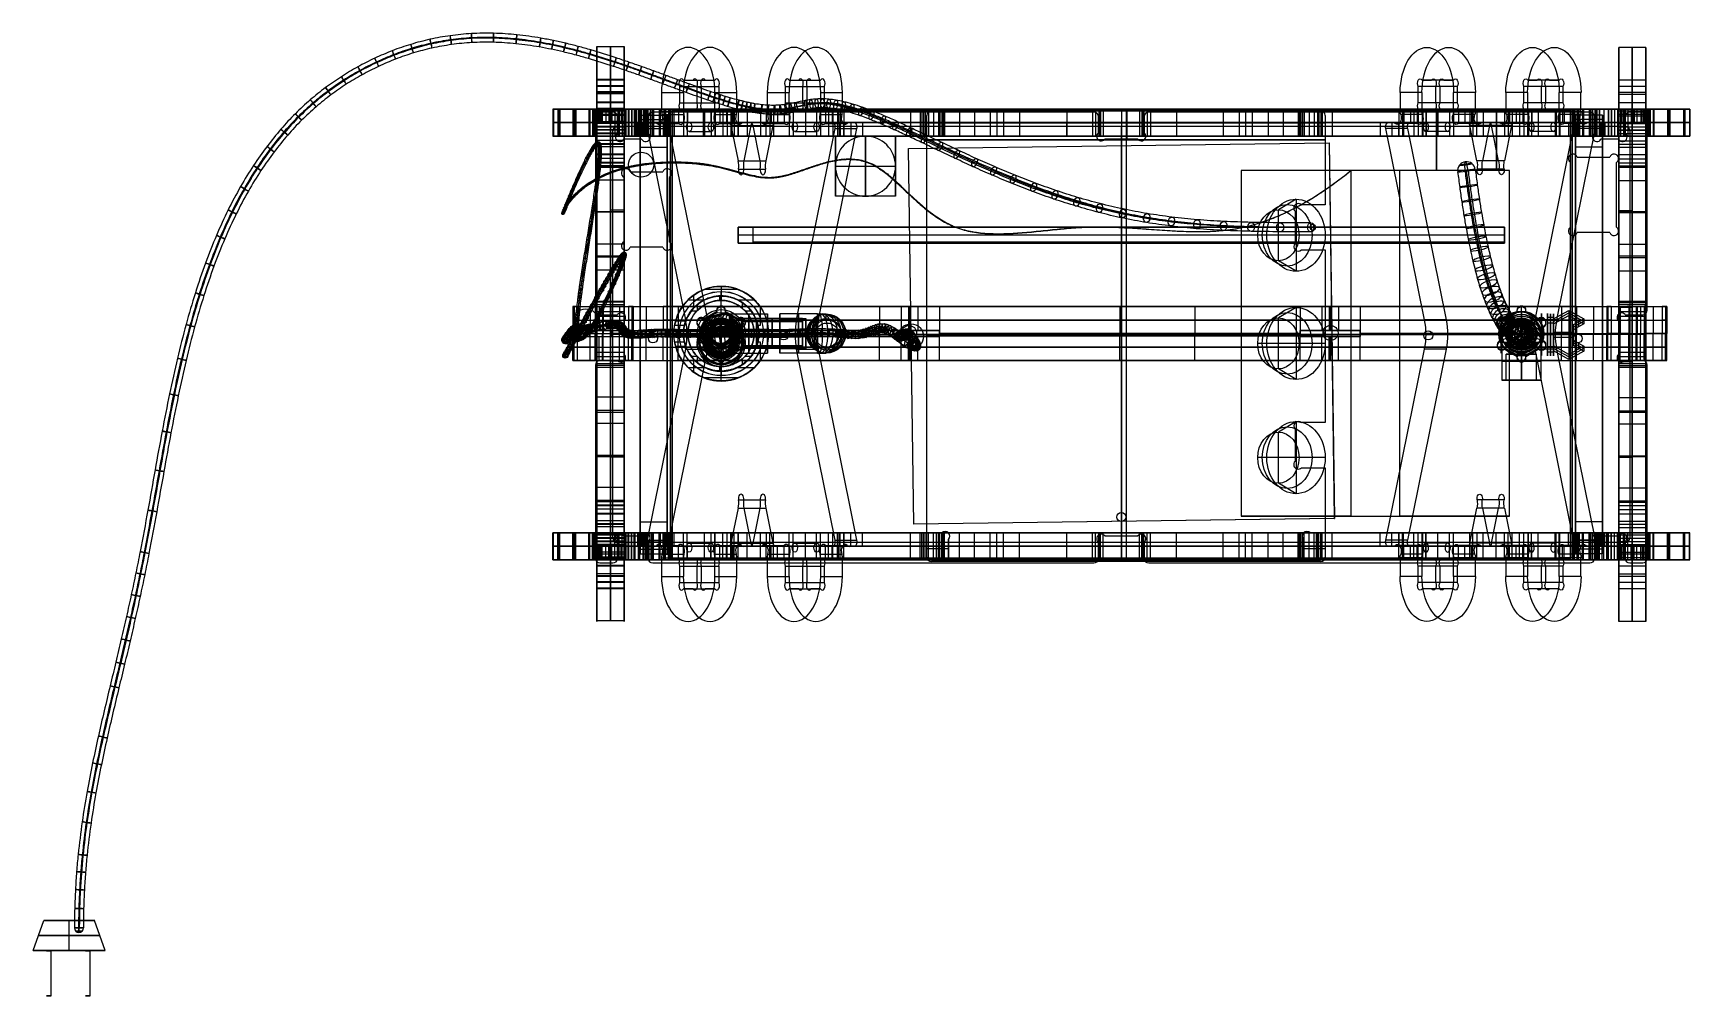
# Model space of a CAD drawing. Header units: millimetres. Extents: x -1736 to -633, y -290 to 351.
import ezdxf

# ---------------------------------------------------------------- set-up
doc = ezdxf.new("R2010")
doc.units = ezdxf.units.MM
doc.header["$MEASUREMENT"] = 0
for name, color, linetype, true_color in [('Electrical System', 7, 'Continuous', 0x0516e0), ('The Irrigation System', 7, 'Continuous', 0x04feff), ('The Wooden Frame', 7, 'Continuous', 0xd8b17e)]:
    doc.layers.add(name, color=color, linetype=linetype, true_color=true_color)

msp = doc.modelspace()

# ---------------------------------------------------------------- linework, layer by layer
at = {"layer": 'Electrical System'}
for p, q in [((-762, 299, -27.1), (-802, 299, -27.1)), ((-802, 299, 42.9), (-802, 299, -27.1)), ((-762, 299, 42.9), (-802, 299, 42.9)), ((-802, 299, -27.1), (-802, 259, -27.1)), ((-802, 259, 42.9), (-802, 299, 42.9)), ((-762, 299, 42.9), (-762, 299, -27.1)), ((-762, 299, -27.1), (-762, 259, -27.1)), ((-762, 259, 42.9), (-762, 299, 42.9)), ((-1162, 282, -314.5), (-1202, 282, -314.5)), ((-1202, 282, -244.5), (-1202, 282, -314.5)), ((-1162, 282, -244.5), (-1202, 282, -244.5)), ((-1202, 282, -314.5), (-1202, 242, -314.5)), ((-1202, 242, -244.5), (-1202, 282, -244.5)), ((-1162, 282, -244.5), (-1162, 282, -314.5)), ((-1162, 282, -314.5), (-1162, 242, -314.5)), ((-1162, 242, -244.5), (-1162, 282, -244.5)), ((-1153.4, 273.7, 956.6), (-873.5, 277.6, 959.4)), ((-1153.4, 273.7, 953.6), (-873.5, 277.6, 956.4)), ((-873.5, 277.6, 959.4), (-873.5, 277.6, 956.4)), ((-873.5, 277.6, 959.4), (-870, 27.6, 959.5)), ((-873.5, 277.6, 956.4), (-869.9, 27.6, 956.5)), ((-1153.4, 273.7, 956.6), (-1153.4, 273.7, 953.6)), ((-1149.9, 23.7, 956.6), (-1153.4, 273.7, 956.6)), ((-1149.9, 23.7, 953.6), (-1153.4, 273.7, 953.6)), ((-859, 259, -463.4), (-931.9, 259, -410.6)), ((-826.3, 259, -264.8), (-931.9, 259, -410.6)), ((-931.9, 259, -410.6), (-931.9, 29, -410.6)), ((-753.4, 259, -317.6), (-859, 259, -463.4)), ((-859, 259, -463.4), (-859, 29, -463.4)), ((-753.4, 259, -317.6), (-826.3, 259, -264.8)), ((-826.3, 29, -264.8), (-826.3, 259, -264.8)), ((-762, 259, -27.1), (-802, 259, -27.1)), ((-762, 259, 42.9), (-802, 259, 42.9)), ((-802, 259, -27.1), (-802, 259, 42.9)), ((-762, 259, -27.1), (-762, 259, 42.9)), ((-753.4, 29, -317.6), (-753.4, 259, -317.6)), ((-1162, 242, -314.5), (-1202, 242, -314.5)), ((-1162, 242, -244.5), (-1202, 242, -244.5)), ((-1202, 242, -314.5), (-1202, 242, -244.5)), ((-1162, 242, -314.5), (-1162, 242, -244.5)), ((-895.4, 240, -437), (-907.2, 233, -453.2)), ((-907.2, 199, -453.2), (-907.2, 233, -453.2)), ((-895.4, 240, -437), (-895.4, 192, -437)), ((-1256.7, 221.4, 258.9), (-756.7, 221.4, 258.9)), ((-1256.7, 221.4, 248.9), (-756.7, 221.4, 248.9)), ((-1256.7, 221.4, 258.9), (-1256.7, 221.4, 248.9)), ((-1256.7, 211.4, 258.9), (-1256.7, 221.4, 258.9)), ((-1256.7, 211.4, 248.9), (-1256.7, 221.4, 248.9)), ((-756.7, 221.4, 258.9), (-756.7, 221.4, 248.9)), ((-756.7, 221.4, 258.9), (-756.7, 211.4, 258.9)), ((-756.7, 221.4, 248.9), (-756.7, 211.4, 248.9)), ((-756.7, 211.4, 258.9), (-1256.7, 211.4, 258.9)), ((-1256.7, 211.4, 258.9), (-1256.7, 211.4, 248.9)), ((-756.7, 211.4, 248.9), (-1256.7, 211.4, 248.9)), ((-914.9, 216, -422.9), (-920.9, 216, -443.2)), ((-893.4, 216, -463.2), (-920.9, 216, -443.2)), ((-876, 216, -451.1), (-914.9, 216, -422.9)), ((-876, 216, -451.1), (-893.4, 216, -463.2)), ((-756.7, 211.4, 258.9), (-756.7, 211.4, 248.9)), ((-895.4, 192, -437), (-907.2, 199, -453.2)), ((-895.4, 168, -437), (-907.2, 161, -453.2)), ((-895.4, 168, -437), (-895.4, 120, -437)), ((-1151.7, 140.3, 1077), (-1151.7, 157, 1077)), ((-907.2, 127, -453.2), (-907.2, 161, -453.2)), ((-1143.3, 148.7, 1077), (-1160, 148.7, 1077)), ((-1148, 151, 1039), (-1148, 151, 1009)), ((-914.9, 144, -422.9), (-920.9, 144, -443.2)), ((-893.4, 144, -463.2), (-920.9, 144, -443.2)), ((-876, 144, -451.1), (-914.9, 144, -422.9)), ((-876, 144, -451.1), (-893.4, 144, -463.2)), ((-877.5, 151, 1039), (-877.5, 151, 1009)), ((-895.4, 120, -437), (-907.2, 127, -453.2)), ((-895.4, 92, -437), (-907.2, 85, -453.2)), ((-895.4, 92, -437), (-895.4, 44, -437)), ((-907.2, 51, -453.2), (-907.2, 85, -453.2)), ((-914.9, 68, -422.9), (-920.9, 68, -443.2)), ((-893.4, 68, -463.2), (-920.9, 68, -443.2)), ((-876, 68, -451.1), (-914.9, 68, -422.9)), ((-876, 68, -451.1), (-893.4, 68, -463.2)), ((-895.4, 44, -437), (-907.2, 51, -453.2)), ((-870, 27.6, 959.5), (-1149.9, 23.7, 956.6)), ((-869.9, 27.6, 956.5), (-1149.9, 23.7, 953.6)), ((-1149.9, 23.7, 956.6), (-1149.9, 23.7, 953.6)), ((-859, 29, -463.4), (-931.9, 29, -410.6)), ((-931.9, 29, -410.6), (-826.3, 29, -264.8)), ((-870, 27.6, 959.5), (-869.9, 27.6, 956.5)), ((-859, 29, -463.4), (-753.4, 29, -317.6)), ((-753.4, 29, -317.6), (-826.3, 29, -264.8)), ((-1735.9, -260, -760.9), (-1728.9, -240, -760.9)), ((-1728.9, -240, -760.9), (-1695, -240, -760.9)), ((-1711.9, -260, -736.9), (-1711.9, -240, -743.9)), ((-1711.9, -260, -784.9), (-1711.9, -240, -777.8)), ((-1711.9, -240, -777.8), (-1711.9, -240, -743.9)), ((-1687.9, -260, -760.9), (-1695, -240, -760.9)), ((-1687.9, -260, -760.9), (-1735.9, -260, -760.9)), ((-1724, -290.2, -762.8), (-1724, -260.2, -762.8)), ((-1711.9, -260, -784.9), (-1711.9, -260, -736.9)), ((-1698, -290.2, -761.3), (-1698, -260.2, -761.3))]:
    msp.add_line(p, q, dxfattribs=at)
at = {"layer": 'Electrical System', "extrusion": (0.956597, 0.291262, -0.009394)}
msp.add_circle((757.6, -773.3, -1313.1), 3, dxfattribs=at)
at = {"layer": 'Electrical System', "extrusion": (0.976211, 0.216689, -0.007672)}
msp.add_circle((654.1, -771.5, -1355.9), 3, dxfattribs=at)
at = {"layer": 'Electrical System', "extrusion": (0.990521, 0.137232, -0.00604)}
msp.add_circle((542.7, -769.6, -1392.1), 3, dxfattribs=at)
at = {"layer": 'Electrical System', "extrusion": (0.998455, 0.055378, -0.004578)}
msp.add_circle((426.6, -767.7, -1419.2), 3, dxfattribs=at)
at = {"layer": 'Electrical System', "extrusion": (0.999669, -0.025497, -0.003337)}
msp.add_circle((310.8, -766.1, -1435.4), 3, dxfattribs=at)
at = {"layer": 'Electrical System', "extrusion": (0.994792, -0.101902, -0.00234)}
msp.add_circle((200.5, -764.7, -1440.5), 3, dxfattribs=at)
at = {"layer": 'Electrical System', "extrusion": (0.985296, -0.170848, -0.001579)}
msp.add_circle((100.2, -763.6, -1435.6), 3, dxfattribs=at)
at = {"layer": 'Electrical System', "extrusion": (0.979367, -0.202085, -0.001277)}
msp.add_circle((54.6, -763.2, -1429.9), 3, dxfattribs=at)
at = {"layer": 'Electrical System', "extrusion": (0.973168, -0.230092, -0.001028)}
msp.add_circle((13.7, -762.8, -1422.8), 3, dxfattribs=at)
at = {"layer": 'Electrical System', "extrusion": (0.905862, 0.423383, -0.012672)}
msp.add_circle((938.2, -776.1, -1215.6), 3, dxfattribs=at)
at = {"layer": 'Electrical System', "extrusion": (0.932907, 0.359947, -0.011103)}
msp.add_circle((851.9, -774.9, -1266.1), 3, dxfattribs=at)
at = {"layer": 'Electrical System', "extrusion": (0.966744, -0.255744, -0.000817513)}
msp.add_circle((-23.9, -762.5, -1414.2), 3, dxfattribs=at)
at = {"layer": 'Electrical System', "extrusion": (0.960563, -0.278063, -0.000646703)}
msp.add_circle((-56.5, -762.3, -1404.7), 3, dxfattribs=at)
at = {"layer": 'Electrical System', "extrusion": (0.949541, -0.313642, -0.000372193)}
msp.add_circle((-108.5, -761.9, -1384.3), 3, dxfattribs=at)
at = {"layer": 'Electrical System', "extrusion": (0.945148, -0.326642, -0.000233239)}
msp.add_circle((-127.4, -761.7, -1373.9), 3, dxfattribs=at)
at = {"layer": 'Electrical System', "extrusion": (0.840669, 0.541346, -0.014839)}
msp.add_circle((1096.1, -776.7, -1101.5), 3, dxfattribs=at)
at = {"layer": 'Electrical System', "extrusion": (0.875315, 0.483352, -0.013959)}
msp.add_circle((1018.9, -776.8, -1161.2), 3, dxfattribs=at)
at = {"layer": 'Electrical System', "extrusion": (0.941684, -0.336499, -5.48895e-05)}
msp.add_circle((-141.7, -761.5, -1363.8), 3, dxfattribs=at)
at = {"layer": 'Electrical System', "extrusion": (0.939316, -0.343053, 0.000198341)}
msp.add_circle((-151.2, -761.1, -1354.4), 3, dxfattribs=at)
at = {"layer": 'Electrical System', "extrusion": (0.938097, -0.346371, 0.000586497)}
msp.add_circle((-156, -760.6, -1345.5), 3, dxfattribs=at)
at = {"layer": 'Electrical System', "extrusion": (0.80142, 0.597909, -0.015223)}
msp.add_circle((1170.5, -776, -1035.8), 3, dxfattribs=at)
at = {"layer": 'Electrical System', "extrusion": (0.938158, -0.346207, 0.001159)}
msp.add_circle((-155.8, -759.8, -1337.7), 3, dxfattribs=at)
at = {"layer": 'Electrical System', "extrusion": (0.9396, -0.342268, 0.002043)}
msp.add_circle((-150.2, -758.6, -1330.8), 3, dxfattribs=at)
at = {"layer": 'Electrical System', "extrusion": (0.94677, -0.32187, 0.005174)}
msp.add_circle((-121.6, -754.5, -1320.9), 3, dxfattribs=at)
at = {"layer": 'Electrical System', "extrusion": (0.94943, -0.313913, 0.006355)}
msp.add_circle((-110.5, -752.9, -1319.2), 3, dxfattribs=at)
at = {"layer": 'Electrical System', "extrusion": (0.952534, -0.304333, 0.007806)}
msp.add_circle((-97.3, -751, -1317.8), 3, dxfattribs=at)
at = {"layer": 'Electrical System', "extrusion": (0.757418, 0.652756, -0.015075)}
msp.add_circle((1241.7, -774.5, -963.9), 3, dxfattribs=at)
at = {"layer": 'Electrical System', "extrusion": (0.955878, -0.29361, 0.009476)}
msp.add_circle((-82.6, -748.8, -1316.8), 3, dxfattribs=at)
at = {"layer": 'Electrical System', "extrusion": (0.95965, -0.280962, 0.011516)}
msp.add_circle((-65.3, -746.1, -1315.9), 3, dxfattribs=at)
at = {"layer": 'Electrical System', "extrusion": (0.967865, -0.250915, 0.016682)}
msp.add_circle((-24.7, -739.3, -1314.9), 3, dxfattribs=at)
at = {"layer": 'Electrical System', "extrusion": (0.972157, -0.233484, 0.01989)}
msp.add_circle((-1.3, -735.1, -1314.6), 3, dxfattribs=at)
at = {"layer": 'Electrical System', "extrusion": (0.976692, -0.213323, 0.023796)}
msp.add_circle((25.5, -729.9, -1314.4), 3, dxfattribs=at)
at = {"layer": 'Electrical System', "extrusion": (0.981005, -0.191923, 0.028174)}
msp.add_circle((53.8, -724.2, -1314), 3, dxfattribs=at)
at = {"layer": 'Electrical System', "extrusion": (0.985306, -0.167488, 0.03347)}
msp.add_circle((85.8, -717.3, -1313.4), 3, dxfattribs=at)
at = {"layer": 'Electrical System', "extrusion": (0.992481, -0.113264, 0.046401)}
msp.add_circle((156.1, -700.6, -1311), 3, dxfattribs=at)
at = {"layer": 'Electrical System', "extrusion": (0.996574, -0.054069, 0.062589)}
msp.add_circle((231.5, -680, -1306.4), 3, dxfattribs=at)
at = {"layer": 'Electrical System', "extrusion": (0.996287, 0.014728, 0.084831)}
msp.add_circle((317.8, -652.3, -1297.9), 3, dxfattribs=at)
at = {"layer": 'Electrical System', "extrusion": (0.990543, 0.080434, 0.111151)}
msp.add_circle((398.9, -620.5, -1287.2), 3, dxfattribs=at)
at = {"layer": 'Electrical System', "extrusion": (0.980079, 0.138776, 0.142078)}
msp.add_circle((470.2, -583.8, -1276.6), 3, dxfattribs=at)
at = {"layer": 'Electrical System', "extrusion": (0.967122, 0.182675, 0.176934)}
msp.add_circle((523.9, -542.5, -1270.3), 3, dxfattribs=at)
at = {"layer": 'Electrical System', "extrusion": (0.954671, 0.206285, 0.21459)}
msp.add_circle((553.9, -496.4, -1273), 3, dxfattribs=at)
at = {"layer": 'Electrical System', "extrusion": (0.93936, 0.180447, 0.291618)}
msp.add_circle((527.7, -390.2, -1313.4), 3, dxfattribs=at)
at = {"layer": 'Electrical System', "extrusion": (0.935766, 0.13287, 0.326631)}
msp.add_circle((471.5, -333.7, -1346.2), 3, dxfattribs=at)
at = {"layer": 'Electrical System', "extrusion": (0.931843, 0.068797, 0.35628)}
msp.add_circle((392.3, -280.8, -1379.4), 3, dxfattribs=at)
at = {"layer": 'Electrical System', "extrusion": (0.925333, -0.004396, 0.37913)}
msp.add_circle((298, -236.6, -1406.8), 3, dxfattribs=at)
at = {"layer": 'Electrical System', "extrusion": (0.915279, -0.078952, 0.395006)}
msp.add_circle((198.8, -204.4, -1424.7), 3, dxfattribs=at)
at = {"layer": 'Electrical System', "extrusion": (0.902167, -0.148667, 0.404961)}
msp.add_circle((103.6, -184.2, -1432.4), 3, dxfattribs=at)
at = {"layer": 'Electrical System', "extrusion": (0.887288, -0.20979, 0.41074)}
msp.add_circle((18.5, -173.4, -1431.7), 3, dxfattribs=at)
at = {"layer": 'Electrical System', "extrusion": (0.872016, -0.260846, 0.414184)}
msp.add_circle((-53.5, -168.4, -1425), 3, dxfattribs=at)
at = {"layer": 'Electrical System', "extrusion": (0.857433, -0.301729, 0.416854)}
msp.add_circle((-111.8, -165.9, -1414.7), 3, dxfattribs=at)
at = {"layer": 'Electrical System', "extrusion": (0.844159, -0.333228, 0.419945)}
msp.add_circle((-157.4, -163.2, -1402.5), 3, dxfattribs=at)
at = {"layer": 'Electrical System', "extrusion": (0.709052, 0.705009, -0.014415)}
msp.add_circle((1308.5, -772.6, -886.9), 3, dxfattribs=at)
at = {"layer": 'Electrical System', "extrusion": (0.832483, -0.356283, 0.424304)}
msp.add_circle((-191.4, -158.6, -1389.7), 3, dxfattribs=at)
at = {"layer": 'Electrical System', "extrusion": (0.822423, -0.371833, 0.430536)}
msp.add_circle((-215.4, -150.8, -1376.9), 3, dxfattribs=at)
at = {"layer": 'Electrical System', "extrusion": (0.813843, -0.380598, 0.439095)}
msp.add_circle((-230.4, -139, -1364.6), 3, dxfattribs=at)
at = {"layer": 'Electrical System', "extrusion": (0.65726, 0.753546, -0.013319)}
msp.add_circle((1369.4, -770.3, -806.5), 3, dxfattribs=at)
at = {"layer": 'Electrical System', "extrusion": (0.486749, 0.677875, 0.550964)}
msp.add_circle((1267.3, 398.2, -421.9), 0.899, dxfattribs=at)
at = {"layer": 'Electrical System', "extrusion": (0.499142, 0.660043, 0.561428)}
msp.add_circle((1252.8, 420.9, -442), 0.9, dxfattribs=at)
at = {"layer": 'Electrical System', "extrusion": (0.51394, 0.636938, 0.574608)}
msp.add_circle((1233.2, 450.4, -466.6), 0.901, dxfattribs=at)
at = {"layer": 'Electrical System', "extrusion": (0.548063, 0.575298, 0.607173)}
msp.add_circle((1176.5, 529.1, -525.7), 0.902, dxfattribs=at)
at = {"layer": 'Electrical System', "extrusion": (0.56711, 0.534822, 0.62638)}
msp.add_circle((1135.3, 580.5, -560.4), 0.903, dxfattribs=at)
at = {"layer": 'Electrical System', "extrusion": (0.590201, 0.478044, 0.65049)}
msp.add_circle((1071.8, 651.8, -604.7), 0.904, dxfattribs=at)
at = {"layer": 'Electrical System', "extrusion": (0.625752, 0.365164, 0.689268)}
msp.add_circle((925.2, 787.7, -679.8), 0.905, dxfattribs=at)
at = {"layer": 'Electrical System', "extrusion": (0.661423, 0.176195, 0.729023)}
msp.add_circle((618.2, 976.4, -776.1), 0.905, dxfattribs=at)
at = {"layer": 'Electrical System', "extrusion": (0.671416, 0.028067, 0.740549)}
msp.add_circle((334, 1066.8, -829.2), 0.906, dxfattribs=at)
at = {"layer": 'Electrical System', "extrusion": (0.66325, -0.154259, 0.732328)}
msp.add_circle((-37.9, 1086.1, -869.2), 0.907, dxfattribs=at)
at = {"layer": 'Electrical System', "extrusion": (0.631472, -0.337214, 0.698233)}
msp.add_circle((-395.9, 1002.5, -880), 0.907, dxfattribs=at)
at = {"layer": 'Electrical System', "extrusion": (0.574369, -0.514935, 0.636351)}
msp.add_circle((-701.1, 841.7, -857.8), 0.907, dxfattribs=at)
at = {"layer": 'Electrical System', "extrusion": (-0.500027, 0.664399, -0.55547)}
msp.add_circle((919.5, 663.1, 806.2), 0.908, dxfattribs=at)
at = {"layer": 'Electrical System', "extrusion": (-0.425188, 0.771125, -0.4739)}
msp.add_circle((1056.6, 517.2, 742.2), 0.908, dxfattribs=at)
at = {"layer": 'Electrical System', "extrusion": (-0.356868, 0.844476, -0.399383)}
msp.add_circle((1144.2, 408.3, 677), 0.909, dxfattribs=at)
at = {"layer": 'Electrical System', "extrusion": (-0.298891, 0.893125, -0.336143)}
msp.add_circle((1201, 331, 618), 0.909, dxfattribs=at)
at = {"layer": 'Electrical System', "extrusion": (-0.235846, 0.934276, -0.267405)}
msp.add_circle((1250, 260.8, 550.4), 0.91, dxfattribs=at)
at = {"layer": 'Electrical System', "extrusion": (-0.186836, 0.958794, -0.214024)}
msp.add_circle((1281, 215.3, 495.7), 0.911, dxfattribs=at)
at = {"layer": 'Electrical System', "extrusion": (0.806504, -0.38309, 0.450326)}
msp.add_circle((-237.4, -122.6, -1352.8), 3, dxfattribs=at)
at = {"layer": 'Electrical System', "extrusion": (0.80008, -0.379733, 0.464408)}
msp.add_circle((-237, -101.2, -1341.5), 3, dxfattribs=at)
at = {"layer": 'Electrical System', "extrusion": (0.603374, 0.797369, -0.011901)}
msp.add_circle((1423.2, -768, -725.1), 3, dxfattribs=at)
at = {"layer": 'Electrical System', "extrusion": (0.396223, 0.76468, 0.508205)}
msp.add_circle((1336.9, 280.4, -289.4), 0.882, dxfattribs=at)
at = {"layer": 'Electrical System', "extrusion": (0.417946, 0.751995, 0.509731)}
msp.add_circle((1324.9, 300.7, -318.3), 0.889, dxfattribs=at)
at = {"layer": 'Electrical System', "extrusion": (0.446775, 0.726318, 0.522354)}
msp.add_circle((1304.8, 335.7, -359.8), 0.894, dxfattribs=at)
at = {"layer": 'Electrical System', "extrusion": (0.464794, 0.706209, 0.534075)}
msp.add_circle((1289.5, 361.8, -387.2), 0.896, dxfattribs=at)
at = {"layer": 'Electrical System', "extrusion": (0.474913, 0.693662, 0.541562)}
msp.add_circle((1279.8, 378, -403), 0.898, dxfattribs=at)
at = {"layer": 'Electrical System', "extrusion": (0.076483, 0.994743, 0.068094)}
msp.add_circle((1375.1, 93.1, 167.8), 0.926, dxfattribs=at)
at = {"layer": 'Electrical System', "extrusion": (0.061605, 0.9967, 0.052861)}
msp.add_circle((1372.6, 94.6, 188.6), 0.923, dxfattribs=at)
at = {"layer": 'Electrical System', "extrusion": (-0.117577, 0.983324, -0.138741)}
msp.add_circle((1316.4, 163.6, 415.4), 0.912, dxfattribs=at)
at = {"layer": 'Electrical System', "extrusion": (-0.082749, 0.991439, -0.101002)}
msp.add_circle((1331.1, 142.9, 373.6), 0.913, dxfattribs=at)
at = {"layer": 'Electrical System', "extrusion": (-0.055604, 0.995877, -0.071673)}
msp.add_circle((1341.2, 129.2, 340.5), 0.914, dxfattribs=at)
at = {"layer": 'Electrical System', "extrusion": (0.041876, 0.9986, 0.032329)}
msp.add_circle((1368.6, 97.6, 215.5), 0.92, dxfattribs=at)
at = {"layer": 'Electrical System', "extrusion": (-0.01599, 0.999449, -0.029084)}
msp.add_circle((1354, 113.1, 290.9), 0.916, dxfattribs=at)
at = {"layer": 'Electrical System'}
for centre, radius in [((-1331.3, 263, -178), 8.34), ((-1368.2, 158.7, 1134), 8.34), ((-1151.7, 148.7, 1077), 8.34), ((-1151.7, 148.7, 953.6), 8.34), ((-1153, 151, 1039), 5), ((-1153, 151, 1009), 5), ((-872.5, 151, 1039), 5), ((-872.5, 151, 1009), 5)]:
    msp.add_circle(centre, radius, dxfattribs=at)
at = {"layer": 'Electrical System', "extrusion": (0.752526, 0.034494, -0.657659)}
msp.add_circle((324.4, -1029.4, -831.6), 0.38, dxfattribs=at)
at = {"layer": 'Electrical System', "extrusion": (0.760042, 0.006864, -0.649838)}
msp.add_circle((276.4, -1028, -842.6), 0.371, dxfattribs=at)
at = {"layer": 'Electrical System', "extrusion": (0.757153, -0.020931, -0.652902)}
msp.add_circle((228.3, -1037.4, -837.4), 0.361, dxfattribs=at)
at = {"layer": 'Electrical System', "extrusion": (-0.603775, -0.138318, 0.785063)}
msp.add_circle((-527.6, -1109.4, 394.7), 0.186, dxfattribs=at)
at = {"layer": 'Electrical System', "extrusion": (-0.613852, -0.096395, 0.783514)}
msp.add_circle((-449.1, -1135, 411.1), 0.18, dxfattribs=at)
at = {"layer": 'Electrical System', "extrusion": (-0.622661, -0.042157, 0.781355)}
msp.add_circle((-346.8, -1161, 429.6), 0.173, dxfattribs=at)
at = {"layer": 'Electrical System', "extrusion": (-0.62893, 0.024717, 0.777069)}
msp.add_circle((-219.7, -1181.6, 449.3), 0.167, dxfattribs=at)
at = {"layer": 'Electrical System', "extrusion": (-0.631026, 0.104003, 0.768758)}
msp.add_circle((-69.7, -1189.5, 469), 0.161, dxfattribs=at)
at = {"layer": 'Electrical System', "extrusion": (-0.627083, 0.194213, 0.754353)}
msp.add_circle((96.5, -1177.4, 486.9), 0.155, dxfattribs=at)
at = {"layer": 'Electrical System', "extrusion": (0.794185, -0.370905, 0.481352)}
msp.add_circle((-230, -74.9, -1330.4), 3, dxfattribs=at)
at = {"layer": 'Electrical System', "extrusion": (0.788396, -0.356932, 0.50103)}
msp.add_circle((-216.7, -43.6, -1319), 3, dxfattribs=at)
at = {"layer": 'Electrical System', "extrusion": (0.548836, 0.835866, -0.010299)}
msp.add_circle((1469.6, -765.9, -645.1), 3, dxfattribs=at)
at = {"layer": 'Electrical System', "extrusion": (0.348549, 0.760709, 0.547572)}
msp.add_circle((1354.5, 258.2, -235.6), 0.86, dxfattribs=at)
at = {"layer": 'Electrical System', "extrusion": (0.378557, 0.769207, 0.514796)}
msp.add_circle((1344.8, 268.3, -267.8), 0.875, dxfattribs=at)
at = {"layer": 'Electrical System', "extrusion": (0.124825, 0.985578, 0.114258)}
msp.add_circle((1381.2, 93.2, 93.6), 0.943, dxfattribs=at)
at = {"layer": 'Electrical System', "extrusion": (0.117803, 0.987133, 0.108125)}
msp.add_circle((1380.5, 92.7, 105.4), 0.939, dxfattribs=at)
at = {"layer": 'Electrical System', "extrusion": (0.100094, 0.990757, 0.091556)}
msp.add_circle((1378.6, 92.2, 133.3), 0.932, dxfattribs=at)
at = {"layer": 'Electrical System', "extrusion": (0.089699, 0.99264, 0.081365)}
msp.add_circle((1377.2, 92.4, 148.7), 0.929, dxfattribs=at)
at = {"layer": 'Electrical System', "extrusion": (-0.436864, -0.208089, 0.875128)}
msp.add_circle((-814.2, -1062.1, 384.3), 0.461, dxfattribs=at)
at = {"layer": 'Electrical System', "extrusion": (-0.495158, -0.192272, 0.84726)}
msp.add_circle((-729.5, -1088.3, 460.9), 0.446, dxfattribs=at)
at = {"layer": 'Electrical System', "extrusion": (-0.556127, -0.169971, 0.813531)}
msp.add_circle((-641.8, -1099.9, 544), 0.432, dxfattribs=at)
at = {"layer": 'Electrical System', "extrusion": (-0.61689, -0.141882, 0.774155)}
msp.add_circle((-555, -1095.4, 629.8), 0.418, dxfattribs=at)
at = {"layer": 'Electrical System', "extrusion": (-0.677608, -0.107482, 0.727527)}
msp.add_circle((-468.3, -1074.2, 718.7), 0.405, dxfattribs=at)
at = {"layer": 'Electrical System', "extrusion": (-0.702745, -0.090613, 0.705648)}
msp.add_circle((-431.1, -1060.4, 756.5), 0.399, dxfattribs=at)
at = {"layer": 'Electrical System', "extrusion": (0.733819, 0.062509, -0.676463)}
msp.add_circle((375.3, -1040.9, -803.4), 0.39, dxfattribs=at)
at = {"layer": 'Electrical System', "extrusion": (0.743381, -0.049473, -0.667036)}
msp.add_circle((177.4, -1058.1, -815.5), 0.352, dxfattribs=at)
at = {"layer": 'Electrical System', "extrusion": (0.717835, -0.078461, -0.691778)}
msp.add_circle((121.6, -1089.3, -775.8), 0.343, dxfattribs=at)
at = {"layer": 'Electrical System', "extrusion": (-0.69977, 0.093442, 0.70823)}
msp.add_circle((-90.3, -1108.6, 748.2), 0.338, dxfattribs=at)
at = {"layer": 'Electrical System', "extrusion": (-0.678096, 0.108466, 0.726926)}
msp.add_circle((-56.3, -1129.6, 715.3), 0.334, dxfattribs=at)
at = {"layer": 'Electrical System', "extrusion": (-0.647968, 0.126139, 0.75115)}
msp.add_circle((-12.2, -1155.4, 669.4), 0.327, dxfattribs=at)
at = {"layer": 'Electrical System', "extrusion": (-0.619862, 0.139344, 0.77224)}
msp.add_circle((25.6, -1176.3, 625.6), 0.321, dxfattribs=at)
at = {"layer": 'Electrical System', "extrusion": (-0.570849, 0.152536, 0.806762)}
msp.add_circle((77.6, -1207.7, 545.8), 0.309, dxfattribs=at)
at = {"layer": 'Electrical System', "extrusion": (-0.550897, 0.152446, 0.820532)}
msp.add_circle((89.1, -1219.6, 510.8), 0.303, dxfattribs=at)
at = {"layer": 'Electrical System', "extrusion": (-0.534259, 0.14801, 0.832262)}
msp.add_circle((89.5, -1229.9, 479.5), 0.296, dxfattribs=at)
at = {"layer": 'Electrical System', "extrusion": (-0.520892, 0.139247, 0.842189)}
msp.add_circle((77.8, -1239, 451.7), 0.29, dxfattribs=at)
at = {"layer": 'Electrical System', "extrusion": (-0.510881, 0.126229, 0.850334)}
msp.add_circle((53.4, -1246.7, 427.6), 0.284, dxfattribs=at)
at = {"layer": 'Electrical System', "extrusion": (-0.500604, 0.087314, 0.861262)}
msp.add_circle((-35.8, -1255.9, 389.8), 0.272, dxfattribs=at)
at = {"layer": 'Electrical System', "extrusion": (-0.502613, 0.031138, 0.863951)}
msp.add_circle((-176.8, -1247.8, 365.6), 0.26, dxfattribs=at)
at = {"layer": 'Electrical System', "extrusion": (-0.515375, -0.04218, 0.855926)}
msp.add_circle((-355, -1209.2, 353.7), 0.249, dxfattribs=at)
at = {"layer": 'Electrical System', "extrusion": (-0.520144, -0.063883, 0.851686)}
msp.add_circle((-404.1, -1193.2, 352.4), 0.246, dxfattribs=at)
at = {"layer": 'Electrical System', "extrusion": (-0.525849, -0.088895, 0.84592)}
msp.add_circle((-458, -1172.8, 351.3), 0.242, dxfattribs=at)
at = {"layer": 'Electrical System', "extrusion": (-0.536106, -0.13093, 0.833935)}
msp.add_circle((-541.6, -1134.8, 349.9), 0.235, dxfattribs=at)
at = {"layer": 'Electrical System', "extrusion": (-0.554433, -0.18413, 0.811604)}
msp.add_circle((-631.8, -1081.8, 351.3), 0.221, dxfattribs=at)
at = {"layer": 'Electrical System', "extrusion": (-0.573024, -0.196867, 0.795542)}
msp.add_circle((-642.9, -1066.9, 361), 0.206, dxfattribs=at)
at = {"layer": 'Electrical System', "extrusion": (-0.593291, -0.168637, 0.787126)}
msp.add_circle((-584.7, -1088, 380.8), 0.193, dxfattribs=at)
at = {"layer": 'Electrical System', "extrusion": (-0.615375, 0.292496, 0.731956)}
msp.add_circle((267.7, -1141.5, 500.9), 0.15, dxfattribs=at)
at = {"layer": 'Electrical System', "extrusion": (-0.602097, 0.368693, 0.708199)}
msp.add_circle((390.2, -1099.1, 509.2), 0.145, dxfattribs=at)
at = {"layer": 'Electrical System', "extrusion": (-0.592152, 0.427675, 0.682972)}
msp.add_circle((475.4, -1058.1, 517.8), 0.141, dxfattribs=at)
at = {"layer": 'Electrical System', "extrusion": (-0.586034, 0.473791, 0.657332)}
msp.add_circle((534.5, -1021.6, 527.8), 0.136, dxfattribs=at)
at = {"layer": 'Electrical System', "extrusion": (-0.584017, 0.510209, 0.631356)}
msp.add_circle((574.8, -989.9, 540.1), 0.132, dxfattribs=at)
at = {"layer": 'Electrical System', "extrusion": (0.782272, -0.338116, 0.523191)}
msp.add_circle((-197.6, -8, -1306.7), 3, dxfattribs=at)
at = {"layer": 'Electrical System', "extrusion": (0.775371, -0.314788, 0.547456)}
msp.add_circle((-172.9, 31.6, -1293.1), 3, dxfattribs=at)
at = {"layer": 'Electrical System', "extrusion": (0.49494, 0.868884, -0.008645)}
msp.add_circle((1508.4, -764, -568.5), 3, dxfattribs=at)
at = {"layer": 'Electrical System', "extrusion": (0.280913, 0.66574, 0.691287)}
msp.add_circle((1364.4, 270.5, -174.5), 0.83, dxfattribs=at)
at = {"layer": 'Electrical System', "extrusion": (0.301867, 0.703453, 0.643451)}
msp.add_circle((1362.5, 264.2, -192.8), 0.837, dxfattribs=at)
at = {"layer": 'Electrical System', "extrusion": (0.318912, 0.729631, 0.604924)}
msp.add_circle((1360.3, 260, -207.9), 0.845, dxfattribs=at)
at = {"layer": 'Electrical System', "extrusion": (-0.19777, -0.20106, 0.959407)}
msp.add_circle((-1150.7, -794.1, 104.9), 0.537, dxfattribs=at)
at = {"layer": 'Electrical System', "extrusion": (-0.238602, -0.213102, 0.947447)}
msp.add_circle((-1097.3, -858.4, 147.7), 0.521, dxfattribs=at)
at = {"layer": 'Electrical System', "extrusion": (-0.282856, -0.220008, 0.933589)}
msp.add_circle((-1036.5, -919.6, 196.8), 0.506, dxfattribs=at)
at = {"layer": 'Electrical System', "extrusion": (-0.330561, -0.221626, 0.917394)}
msp.add_circle((-968.7, -975.4, 252.3), 0.49, dxfattribs=at)
at = {"layer": 'Electrical System', "extrusion": (-0.381925, -0.217753, 0.898174)}
msp.add_circle((-894.3, -1023.7, 314.8), 0.475, dxfattribs=at)
at = {"layer": 'Electrical System', "extrusion": (0.139513, 0.982236, 0.125494)}
msp.add_circle((1382.2, 94.8, 66.3), 0.955, dxfattribs=at)
at = {"layer": 'Electrical System', "extrusion": (0.135444, 0.983159, 0.12269)}
msp.add_circle((1382, 94.3, 74.3), 0.951, dxfattribs=at)
at = {"layer": 'Electrical System', "extrusion": (0.130584, 0.984271, 0.118989)}
msp.add_circle((1381.6, 93.8, 83.4), 0.947, dxfattribs=at)
at = {"layer": 'Electrical System', "extrusion": (-0.586658, 0.53874, 0.604642)}
msp.add_circle((600.4, -962.2, 556), 0.128, dxfattribs=at)
at = {"layer": 'Electrical System', "extrusion": (0.607433, -0.571737, -0.551491)}
msp.add_circle((-613, -920.2, -599.5), 0.119, dxfattribs=at)
at = {"layer": 'Electrical System', "extrusion": (0.767288, -0.287377, 0.573309)}
msp.add_circle((-143.1, 74.1, -1277.3), 3, dxfattribs=at)
at = {"layer": 'Electrical System', "extrusion": (0.757692, -0.256465, 0.600107)}
msp.add_circle((-108.4, 118.5, -1258.8), 3, dxfattribs=at)
at = {"layer": 'Electrical System', "extrusion": (0.838117, 0.536398, -0.099177)}
msp.add_circle((679.6, -518.7, -562.9), 0.000982, dxfattribs=at)
at = {"layer": 'Electrical System', "extrusion": (0.824115, 0.5569, -0.103423)}
msp.add_circle((694.6, -519.3, -537.9), 0.000625, dxfattribs=at)
at = {"layer": 'Electrical System', "extrusion": (0.810512, 0.575705, -0.107863)}
msp.add_circle((708.1, -519.9, -513.7), 0.000349, dxfattribs=at)
at = {"layer": 'Electrical System', "extrusion": (0.797259, 0.593046, -0.112577)}
msp.add_circle((720.3, -520.6, -490), 0.000153, dxfattribs=at)
at = {"layer": 'Electrical System', "extrusion": (0.442642, 0.896671, -0.007057)}
msp.add_circle((1540.3, -762.4, -496.8), 3, dxfattribs=at)
at = {"layer": 'Electrical System', "extrusion": (0.072155, 0.194137, 0.978317)}
msp.add_circle((1377.1, 270.9, -0.2), 0.795, dxfattribs=at)
at = {"layer": 'Electrical System', "extrusion": (-0.05287, -0.107608, 0.992787)}
msp.add_circle((-1343.2, -395, 86.7), 0.769, dxfattribs=at)
at = {"layer": 'Electrical System', "extrusion": (0.105317, 0.272307, 0.956429)}
msp.add_circle((1373.5, 287.3, -26.4), 0.799, dxfattribs=at)
at = {"layer": 'Electrical System', "extrusion": (-0.060702, -0.127995, 0.989915)}
msp.add_circle((-1348.7, -374.6, 89.7), 0.765, dxfattribs=at)
at = {"layer": 'Electrical System', "extrusion": (-0.065279, -0.140873, 0.987873)}
msp.add_circle((-1352, -361.5, 90.1), 0.76, dxfattribs=at)
at = {"layer": 'Electrical System', "extrusion": (0.140335, 0.354382, 0.92451)}
msp.add_circle((1371.2, 293.8, -54.8), 0.804, dxfattribs=at)
at = {"layer": 'Electrical System', "extrusion": (-0.066747, -0.146615, 0.986939)}
msp.add_circle((-1354.5, -352, 87.8), 0.756, dxfattribs=at)
at = {"layer": 'Electrical System', "extrusion": (-0.065125, -0.145274, 0.987246)}
msp.add_circle((-1356.6, -344.4, 82.9), 0.751, dxfattribs=at)
at = {"layer": 'Electrical System', "extrusion": (0.17595, 0.437411, 0.88188)}
msp.add_circle((1369.6, 293.6, -84.4), 0.808, dxfattribs=at)
at = {"layer": 'Electrical System', "extrusion": (-0.059353, -0.134823, 0.98909)}
msp.add_circle((-1358.9, -336.3, 74), 0.746, dxfattribs=at)
at = {"layer": 'Electrical System', "extrusion": (0.018125, 0.030436, 0.999372)}
msp.add_circle((1307.2, 504.4, -52.8), 0.661, dxfattribs=at)
at = {"layer": 'Electrical System', "extrusion": (-0.012838, -0.023335, 0.999645)}
msp.add_circle((-1323.7, -462.6, -44.3), 0.63, dxfattribs=at)
at = {"layer": 'Electrical System', "extrusion": (0.00673, 0.011483, 0.999911)}
msp.add_circle((-1381.8, 234.5, -52.3), 0.645, dxfattribs=at)
at = {"layer": 'Electrical System', "extrusion": (-0.049898, -0.115969, 0.991999)}
msp.add_circle((-1361.7, -326.5, 61.9), 0.741, dxfattribs=at)
at = {"layer": 'Electrical System', "extrusion": (-0.022935, -0.04144, 0.998878)}
msp.add_circle((-1322.5, -466.8, -39), 0.624, dxfattribs=at)
at = {"layer": 'Electrical System', "extrusion": (-0.033421, -0.058936, 0.997702)}
msp.add_circle((-1317.7, -481.2, -33), 0.617, dxfattribs=at)
at = {"layer": 'Electrical System', "extrusion": (0.021126, 0.033103, 0.999229)}
msp.add_circle((1290.9, 544.3, -45.3), 0.677, dxfattribs=at)
at = {"layer": 'Electrical System', "extrusion": (-0.034335, -0.084552, 0.995827)}
msp.add_circle((-1368.3, -300.4, 42.2), 0.733, dxfattribs=at)
at = {"layer": 'Electrical System', "extrusion": (-0.047365, -0.07996, 0.995672)}
msp.add_circle((-1308.4, -506.7, -24.4), 0.609, dxfattribs=at)
at = {"layer": 'Electrical System', "extrusion": (-0.020356, -0.056124, 0.998216)}
msp.add_circle((-1378.7, -249.6, 23.9), 0.724, dxfattribs=at)
at = {"layer": 'Electrical System', "extrusion": (0.015463, 0.019037, 0.999699)}
msp.add_circle((1220.4, 688.3, -29.8), 0.692, dxfattribs=at)
at = {"layer": 'Electrical System', "extrusion": (-0.008486, -0.031751, 0.99946)}
msp.add_circle((-1395.2, -129.8, 7.7), 0.716, dxfattribs=at)
at = {"layer": 'Electrical System', "extrusion": (0.001529, -0.010916, 0.999939)}
msp.add_circle((-1381.5, 234.8, -6.7), 0.708, dxfattribs=at)
at = {"layer": 'Electrical System', "extrusion": (0.009504, 0.005997, 0.999937)}
msp.add_circle((-1381.4, 235, -19.2), 0.7, dxfattribs=at)
at = {"layer": 'Electrical System', "extrusion": (0.220705, 0.539413, 0.812602)}
msp.add_circle((1367.8, 286.9, -122.4), 0.815, dxfattribs=at)
at = {"layer": 'Electrical System', "extrusion": (-0.061738, -0.099235, 0.993147)}
msp.add_circle((-1297.2, -535.3, -14.6), 0.601, dxfattribs=at)
at = {"layer": 'Electrical System', "extrusion": (0.254703, 0.613068, 0.747847)}
msp.add_circle((1366.1, 278.4, -151.7), 0.822, dxfattribs=at)
at = {"layer": 'Electrical System', "extrusion": (-0.124761, -0.161288, 0.97899)}
msp.add_circle((-1236.7, -662, 35.4), 0.569, dxfattribs=at)
at = {"layer": 'Electrical System', "extrusion": (-0.159926, -0.183847, 0.969858)}
msp.add_circle((-1197.1, -728.2, 67.6), 0.553, dxfattribs=at)
at = {"layer": 'Electrical System', "extrusion": (0.151185, 0.979832, 0.130658)}
msp.add_circle((1382.7, 96.7, 39.3), 0.973, dxfattribs=at)
at = {"layer": 'Electrical System', "extrusion": (0.65063, -0.574474, -0.496649)}
msp.add_circle((-580.8, -889.6, -662.2), 0.111, dxfattribs=at)
at = {"layer": 'Electrical System', "extrusion": (0.681121, -0.563735, -0.467202)}
msp.add_circle((-548.1, -875.3, -701.9), 0.107, dxfattribs=at)
at = {"layer": 'Electrical System', "extrusion": (0.746385, -0.222851, 0.627094)}
msp.add_circle((-69.6, 163.1, -1237.2), 3, dxfattribs=at)
at = {"layer": 'Electrical System', "extrusion": (0.733353, -0.187558, 0.653464)}
msp.add_circle((-27.5, 206.4, -1211.9), 3, dxfattribs=at)
at = {"layer": 'Electrical System', "extrusion": (0.718814, -0.151826, 0.678422)}
msp.add_circle((16.6, 246.6, -1183.2), 3, dxfattribs=at)
at = {"layer": 'Electrical System', "extrusion": (0.58655, 0, 0.809913)}
for centre, radius in [((216, 468.9, -899.2), 17), ((216, 468.9, -889.2), 20.5), ((216, 468.9, -879.2), 24), ((144, 468.9, -879.2), 24), ((144, 468.9, -899.2), 17), ((144, 468.9, -889.2), 20.5), ((68, 468.9, -889.2), 20.5), ((68, 468.9, -879.2), 24), ((68, 468.9, -899.2), 17)]:
    msp.add_circle(centre, radius, dxfattribs=at)
at = {"layer": 'Electrical System', "extrusion": (0.896152, 0.43577, -0.083759)}
msp.add_circle((602.4, -516, -667.7), 0.00316, dxfattribs=at)
at = {"layer": 'Electrical System', "extrusion": (0.881471, 0.46407, -0.087448)}
msp.add_circle((624.7, -516.8, -640.7), 0.00251, dxfattribs=at)
at = {"layer": 'Electrical System', "extrusion": (0.852447, 0.51409, -0.095107)}
msp.add_circle((663, -518.1, -588.4), 0.00142, dxfattribs=at)
at = {"layer": 'Electrical System', "extrusion": (0.015212, 0.058681, 0.998161)}
msp.add_circle((1397, 126.8, 42.7), 0.787, dxfattribs=at)
at = {"layer": 'Electrical System', "extrusion": (-0.026451, -0.041991, 0.998768)}
msp.add_circle((-1293.4, -539.4, 71.4), 0.778, dxfattribs=at)
at = {"layer": 'Electrical System', "extrusion": (0.157106, 0.979288, 0.127722)}
msp.add_circle((1382.8, 97.8, 18.9), 0.992, dxfattribs=at)
at = {"layer": 'Electrical System', "extrusion": (0.154784, 0.979346, 0.13009)}
msp.add_circle((1382.8, 97.3, 28.2), 0.982, dxfattribs=at)
at = {"layer": 'Electrical System', "extrusion": (0.717609, -0.543655, -0.435289)}
msp.add_circle((-503.4, -859.6, -747.5), 0.103, dxfattribs=at)
at = {"layer": 'Electrical System', "extrusion": (0.759697, -0.512777, -0.3999)}
msp.add_circle((-445.7, -840.3, -798.6), 0.0995, dxfattribs=at)
at = {"layer": 'Electrical System', "extrusion": (0.806441, -0.469229, -0.359829)}
msp.add_circle((-373.6, -814.9, -854.4), 0.0959, dxfattribs=at)
at = {"layer": 'Electrical System', "extrusion": (0.855792, -0.41113, -0.313993)}
msp.add_circle((-286.4, -780.7, -912.5), 0.0925, dxfattribs=at)
at = {"layer": 'Electrical System', "extrusion": (0.904855, -0.336305, -0.261028)}
msp.add_circle((-183.4, -734.9, -969.9), 0.0892, dxfattribs=at)
at = {"layer": 'Electrical System', "extrusion": (0.994988, 0.055718, 0.083028)}
msp.add_circle((279, -369.6, -1059.1), 0.0441, dxfattribs=at)
at = {"layer": 'Electrical System', "extrusion": (0.996061, 0.041272, 0.078479)}
msp.add_circle((264.1, -374.2, -1058.1), 0.0426, dxfattribs=at)
at = {"layer": 'Electrical System', "extrusion": (0.997062, 0.024313, 0.072637)}
msp.add_circle((246.6, -380, -1056.7), 0.041, dxfattribs=at)
at = {"layer": 'Electrical System', "extrusion": (0.998154, -0.007669, 0.060242)}
msp.add_circle((213.7, -392.6, -1051.7), 0.0378, dxfattribs=at)
at = {"layer": 'Electrical System', "extrusion": (0.997955, -0.052481, 0.036484)}
msp.add_circle((167.8, -417, -1035.7), 0.0318, dxfattribs=at)
at = {"layer": 'Electrical System', "extrusion": (0.703216, -0.117032, 0.701278)}
msp.add_circle((61.1, 282.3, -1151.2), 3, dxfattribs=at)
at = {"layer": 'Electrical System', "extrusion": (0.68723, -0.084622, 0.721495)}
msp.add_circle((103.9, 312.5, -1116.5), 3, dxfattribs=at)
at = {"layer": 'Electrical System', "extrusion": (0.671666, -0.055976, 0.738737)}
msp.add_circle((142.7, 336.7, -1079.9), 3, dxfattribs=at)
at = {"layer": 'Electrical System', "extrusion": (0.657385, -0.032318, 0.752861)}
msp.add_circle((175.6, 355.1, -1042.4), 3, dxfattribs=at)
at = {"layer": 'Electrical System', "extrusion": (0.978364, 0.197684, -0.061038)}
msp.add_circle((401.2, -508.1, -840.3), 0.00867, dxfattribs=at)
at = {"layer": 'Electrical System', "extrusion": (0.972623, 0.223635, -0.063184)}
msp.add_circle((424.2, -509.2, -825.3), 0.00808, dxfattribs=at)
at = {"layer": 'Electrical System', "extrusion": (0.645203, -0.014647, 0.76387)}
msp.add_circle((200.5, 368.7, -1004.8), 3, dxfattribs=at)
at = {"layer": 'Electrical System', "extrusion": (0.966324, 0.248917, -0.065259)}
msp.add_circle((446.3, -510.2, -810), 0.00751, dxfattribs=at)
at = {"layer": 'Electrical System', "extrusion": (0.939998, 0.333336, -0.072739)}
msp.add_circle((518.6, -513.1, -752.5), 0.00556, dxfattribs=at)
at = {"layer": 'Electrical System', "extrusion": (0.925603, 0.370699, -0.076434)}
msp.add_circle((549.7, -514.2, -723.7), 0.00469, dxfattribs=at)
at = {"layer": 'Electrical System', "extrusion": (0.635802, -0.003712, 0.771843)}
msp.add_circle((216, 378.3, -967.7), 3, dxfattribs=at)
at = {"layer": 'Electrical System', "extrusion": (0.910896, 0.404786, -0.080103)}
msp.add_circle((577.6, -515.2, -695.4), 0.00388, dxfattribs=at)
at = {"layer": 'Electrical System', "extrusion": (0.629669, 0, 0.776864)}
for centre, radius in [((221.3, 384.8, -931.6), 3), ((221.3, 384.8, -929.5), 2.12)]:
    msp.add_circle(centre, radius, dxfattribs=at)
at = {"layer": 'Electrical System', "extrusion": (0.392684, 0.919656, -0.00561)}
msp.add_circle((1566.1, -761.2, -430.9), 3, dxfattribs=at)
at = {"layer": 'Electrical System', "extrusion": (0.158668, 0.980355, 0.117166)}
msp.add_circle((1382.8, 98.1, 3.3), 1.01, dxfattribs=at)
at = {"layer": 'Electrical System', "extrusion": (0.15842, 0.979632, 0.123389)}
msp.add_circle((1382.8, 98.1, 10.4), 1, dxfattribs=at)
at = {"layer": 'Electrical System', "extrusion": (0.945831, -0.25317, -0.203244)}
msp.add_circle((-76.6, -678.6, -1018.3), 0.0858, dxfattribs=at)
at = {"layer": 'Electrical System', "extrusion": (0.973079, -0.176181, -0.148587)}
msp.add_circle((16.9, -621.6, -1051.3), 0.0824, dxfattribs=at)
at = {"layer": 'Electrical System', "extrusion": (0.989195, -0.108061, -0.099081)}
msp.add_circle((96.2, -568.1, -1071.5), 0.079, dxfattribs=at)
at = {"layer": 'Electrical System', "extrusion": (0.997055, -0.051487, -0.056836)}
msp.add_circle((160.1, -521.9, -1081.7), 0.0758, dxfattribs=at)
at = {"layer": 'Electrical System', "extrusion": (0.999776, -0.004643, -0.020663)}
msp.add_circle((211.9, -482.3, -1085.5), 0.0726, dxfattribs=at)
at = {"layer": 'Electrical System', "extrusion": (0.999372, 0.033855, 0.010452)}
msp.add_circle((253.8, -448.5, -1085.1), 0.0692, dxfattribs=at)
at = {"layer": 'Electrical System', "extrusion": (0.994903, 0.084003, 0.055773)}
msp.add_circle((307.6, -399.9, -1078), 0.0626, dxfattribs=at)
at = {"layer": 'Electrical System', "extrusion": (0.991377, 0.102588, 0.081536)}
msp.add_circle((327.3, -372.5, -1069.4), 0.0561, dxfattribs=at)
at = {"layer": 'Electrical System', "extrusion": (0.99157, 0.092987, 0.090237)}
msp.add_circle((317.5, -363, -1063.2), 0.0499, dxfattribs=at)
at = {"layer": 'Electrical System', "extrusion": (0.997381, -0.070838, 0.014601)}
msp.add_circle((149.1, -439.4, -1014.8), 0.0264, dxfattribs=at)
at = {"layer": 'Electrical System', "extrusion": (0.998034, -0.062428, -0.005612)}
msp.add_circle((157.5, -459.7, -990.1), 0.0216, dxfattribs=at)
at = {"layer": 'Electrical System', "extrusion": (0.999385, -0.025232, -0.024344)}
msp.add_circle((194.1, -477.9, -960.5), 0.0173, dxfattribs=at)
at = {"layer": 'Electrical System', "extrusion": (0.99827, 0.042074, -0.041073)}
msp.add_circle((258.5, -493.1, -923.1), 0.0135, dxfattribs=at)
at = {"layer": 'Electrical System', "extrusion": (0.988735, 0.139119, -0.055222)}
msp.add_circle((348.5, -504.4, -872.5), 0.0102, dxfattribs=at)
at = {"layer": 'Electrical System', "extrusion": (0.155978, 0.982866, 0.09821)}
msp.add_circle((1382.9, 97.6, -6.9), 1.03, dxfattribs=at)
at = {"layer": 'Electrical System', "extrusion": (0.157876, 0.981436, 0.108893)}
msp.add_circle((1382.8, 98, -2.5), 1.02, dxfattribs=at)
at = {"layer": 'Electrical System', "extrusion": (-0.254661, -0.40188, 0.879568)}
msp.add_circle((-1243.7, -375.1, 471.5), 1.38, dxfattribs=at)
at = {"layer": 'Electrical System', "extrusion": (-0.212511, -0.307527, 0.927505)}
msp.add_circle((-1220.7, -470.8, 436.5), 1.37, dxfattribs=at)
at = {"layer": 'Electrical System', "extrusion": (-0.186262, -0.250298, 0.950083)}
msp.add_circle((-1199, -538.7, 413.9), 1.36, dxfattribs=at)
at = {"layer": 'Electrical System', "extrusion": (-0.156069, -0.185589, 0.970154)}
msp.add_circle((-1158.8, -635.1, 386.9), 1.36, dxfattribs=at)
at = {"layer": 'Electrical System', "extrusion": (0.134737, 0.392136, 0.909986)}
msp.add_circle((1335.3, 305.2, 69.2), 1.3, dxfattribs=at)
at = {"layer": 'Electrical System', "extrusion": (-0.139225, -0.149941, 0.978843)}
msp.add_circle((-1122.6, -704.5, 371.4), 1.35, dxfattribs=at)
at = {"layer": 'Electrical System', "extrusion": (-0.121462, -0.112666, 0.986181)}
msp.add_circle((-1062.4, -799, 354.7), 1.35, dxfattribs=at)
at = {"layer": 'Electrical System', "extrusion": (0.105633, 0.339169, 0.934776)}
msp.add_circle((1341.9, 263.6, 107), 1.31, dxfattribs=at)
at = {"layer": 'Electrical System', "extrusion": (-0.085769, -0.038678, 0.995564)}
msp.add_circle((-737.4, -1115.4, 320), 1.34, dxfattribs=at)
at = {"layer": 'Electrical System', "extrusion": (0.073324, 0.27813, 0.957741)}
msp.add_circle((1349.8, 198.2, 146.8), 1.31, dxfattribs=at)
at = {"layer": 'Electrical System', "extrusion": (-0.047816, 0.038763, 0.998104)}
msp.add_circle((687.5, -1155.9, 281.5), 1.34, dxfattribs=at)
at = {"layer": 'Electrical System', "extrusion": (-0.06698, -0.000189121, 0.997754)}
msp.add_circle((-207.2, -1325, 301.2), 1.34, dxfattribs=at)
at = {"layer": 'Electrical System', "extrusion": (-0.027064, 0.080599, 0.996379)}
msp.add_circle((1208, -600.1, 259.8), 1.33, dxfattribs=at)
at = {"layer": 'Electrical System', "extrusion": (0.035423, 0.204507, 0.978224)}
msp.add_circle((1357.4, 70.9, 191), 1.32, dxfattribs=at)
at = {"layer": 'Electrical System', "extrusion": (-0.006308, 0.122102, 0.992498)}
msp.add_circle((1330.3, -244.8, 237.5), 1.33, dxfattribs=at)
at = {"layer": 'Electrical System', "extrusion": (0.345706, 0.938333, -0.004344)}
msp.add_circle((1586.5, -760.3, -371.8), 3, dxfattribs=at)
at = {"layer": 'Electrical System', "extrusion": (0.148406, 0.986569, 0.068245)}
msp.add_circle((1383, 96.4, -10.9), 1.05, dxfattribs=at)
at = {"layer": 'Electrical System', "extrusion": (-0.30452, -0.520613, 0.79764)}
msp.add_circle((-1262.8, -262.9, 512.8), 1.41, dxfattribs=at)
at = {"layer": 'Electrical System', "extrusion": (-0.295659, -0.498472, 0.81493)}
msp.add_circle((-1259.6, -283.9, 505), 1.4, dxfattribs=at)
at = {"layer": 'Electrical System', "extrusion": (-0.284497, -0.471437, 0.834751)}
msp.add_circle((-1255.6, -309.4, 495.7), 1.4, dxfattribs=at)
at = {"layer": 'Electrical System', "extrusion": (-0.271096, -0.439806, 0.8562)}
msp.add_circle((-1250.5, -339.1, 484.8), 1.39, dxfattribs=at)
at = {"layer": 'Electrical System', "extrusion": (0.212674, 0.518261, 0.828357)}
msp.add_circle((1318.2, 375.3, -45), 1.27, dxfattribs=at)
at = {"layer": 'Electrical System', "extrusion": (0.179393, 0.468166, 0.865239)}
msp.add_circle((1325.7, 350.3, 6.6), 1.28, dxfattribs=at)
at = {"layer": 'Electrical System', "extrusion": (0.159416, 0.435109, 0.886153)}
msp.add_circle((1329.9, 332.2, 35.4), 1.29, dxfattribs=at)
at = {"layer": 'Electrical System', "extrusion": (0.302428, 0.953167, -0.003273)}
msp.add_circle((1602.5, -759.6, -320.5), 3, dxfattribs=at)
at = {"layer": 'Electrical System', "extrusion": (0.133982, 0.990746, 0.021692)}
msp.add_circle((1383.2, 95.1, -6.1), 1.07, dxfattribs=at)
at = {"layer": 'Electrical System', "extrusion": (0.138354, 0.989758, 0.035175)}
msp.add_circle((1383.2, 95.4, -8.3), 1.07, dxfattribs=at)
at = {"layer": 'Electrical System', "extrusion": (0.142051, 0.988747, 0.04692)}
msp.add_circle((1383.1, 95.7, -9.7), 1.06, dxfattribs=at)
at = {"layer": 'Electrical System', "extrusion": (0.145515, 0.987636, 0.058317)}
msp.add_circle((1383.1, 96.1, -10.6), 1.06, dxfattribs=at)
at = {"layer": 'Electrical System', "extrusion": (-0.323012, -0.572876, 0.75331)}
msp.add_circle((-1270.9, -210.6, 534.6), 1.44, dxfattribs=at)
at = {"layer": 'Electrical System', "extrusion": (-0.320626, -0.564679, 0.760484)}
msp.add_circle((-1269.4, -219.3, 530.3), 1.43, dxfattribs=at)
at = {"layer": 'Electrical System', "extrusion": (-0.316889, -0.553545, 0.770175)}
msp.add_circle((-1267.6, -230.6, 525.4), 1.43, dxfattribs=at)
at = {"layer": 'Electrical System', "extrusion": (0.259298, 0.56873, 0.780583)}
msp.add_circle((1304.1, 409, -127.1), 1.23, dxfattribs=at)
at = {"layer": 'Electrical System', "extrusion": (0.238442, 0.550253, 0.800229)}
msp.add_circle((1311.4, 393, -88.7), 1.25, dxfattribs=at)
at = {"layer": 'Electrical System', "extrusion": (0.108048, 0.992721, -0.053197)}
msp.add_circle((1383.1, 95.9, 12.7), 1.09, dxfattribs=at)
at = {"layer": 'Electrical System', "extrusion": (0.123294, 0.99232, -0.01)}
msp.add_circle((1383.2, 94.9, 0.8), 1.08, dxfattribs=at)
at = {"layer": 'Electrical System', "extrusion": (0.129099, 0.991607, 0.007025)}
msp.add_circle((1383.2, 94.9, -3.1), 1.07, dxfattribs=at)
at = {"layer": 'Electrical System', "extrusion": (-0.320474, -0.580037, 0.748902)}
msp.add_circle((-1275.3, -198.8, 547), 1.47, dxfattribs=at)
at = {"layer": 'Electrical System', "extrusion": (-0.32414, -0.581575, 0.746126)}
msp.add_circle((-1273.5, -200, 541.9), 1.46, dxfattribs=at)
at = {"layer": 'Electrical System', "extrusion": (0.292344, 0.572679, 0.765881)}
msp.add_circle((1284.9, 449.7, -193.6), 1.2, dxfattribs=at)
at = {"layer": 'Electrical System', "extrusion": (0.27699, 0.575964, 0.769118)}
msp.add_circle((1295.6, 427.1, -161.9), 1.22, dxfattribs=at)
at = {"layer": 'Electrical System', "extrusion": (0.263671, 0.96461, -0.002393)}
msp.add_circle((1614.7, -759.2, -278), 3, dxfattribs=at)
at = {"layer": 'Electrical System', "extrusion": (0.153251, 0.148026, 0.977038)}
msp.add_circle((1066.2, 1105.3, 915), 2.74, dxfattribs=at)
at = {"layer": 'Electrical System', "extrusion": (-0.129145, -0.15534, 0.979383)}
msp.add_circle((-1156.2, -534.2, 1188.9), 2.66, dxfattribs=at)
at = {"layer": 'Electrical System', "extrusion": (0.140298, 0.11393, 0.983533)}
msp.add_circle((986.2, 1161.3, 937.2), 2.74, dxfattribs=at)
at = {"layer": 'Electrical System', "extrusion": (0.124711, 0.075312, 0.989331)}
msp.add_circle((842.2, 1253, 961.5), 2.75, dxfattribs=at)
at = {"layer": 'Electrical System', "extrusion": (-0.119738, -0.134426, 0.983663)}
msp.add_circle((-1129.6, -599, 1180), 2.66, dxfattribs=at)
at = {"layer": 'Electrical System', "extrusion": (0.112663, 0.04578, 0.992578)}
msp.add_circle((659.6, 1346.7, 978.8), 2.75, dxfattribs=at)
at = {"layer": 'Electrical System', "extrusion": (0.106224, 0.020129, 0.994138)}
msp.add_circle((406.3, 1438.9, 987.1), 2.75, dxfattribs=at)
at = {"layer": 'Electrical System', "extrusion": (-0.103895, -0.100563, 0.989491)}
msp.add_circle((-1067.2, -721.4, 1164), 2.65, dxfattribs=at)
at = {"layer": 'Electrical System', "extrusion": (0.106731, 0.002422, 0.994285)}
msp.add_circle((183.9, 1486, 985.2), 2.75, dxfattribs=at)
at = {"layer": 'Electrical System', "extrusion": (0.11274, -0.011722, 0.993555)}
msp.add_circle((9.6, 1504.6, 975.3), 2.75, dxfattribs=at)
at = {"layer": 'Electrical System', "extrusion": (0.141699, -0.029683, 0.989465)}
msp.add_circle((-132.6, 1528.5, 930.7), 2.75, dxfattribs=at)
at = {"layer": 'Electrical System', "extrusion": (-0.074526, -0.039606, 0.996432)}
msp.add_circle((-781.4, -1050.4, 1129.2), 2.64, dxfattribs=at)
at = {"layer": 'Electrical System', "extrusion": (0.195856, -0.033815, 0.980049)}
msp.add_circle((-83.6, 1581.1, 847.4), 2.76, dxfattribs=at)
at = {"layer": 'Electrical System', "extrusion": (-0.049392, 0.010249, 0.998727)}
msp.add_circle((128.2, -1323.6, 1093.9), 2.63, dxfattribs=at)
at = {"layer": 'Electrical System', "extrusion": (0.278109, -0.022655, 0.960282)}
msp.add_circle((40.4, 1647.6, 716), 2.76, dxfattribs=at)
at = {"layer": 'Electrical System', "extrusion": (-0.028963, 0.048251, 0.998415)}
msp.add_circle((1098.9, -780.7, 1060.5), 2.61, dxfattribs=at)
at = {"layer": 'Electrical System', "extrusion": (-0.013473, 0.074115, 0.997159)}
msp.add_circle((1324.2, -319.7, 1031.1), 2.6, dxfattribs=at)
at = {"layer": 'Electrical System', "extrusion": (0.390163, 0.005709, 0.920728)}
msp.add_circle((172.6, 1711.3, 523.3), 2.76, dxfattribs=at)
at = {"layer": 'Electrical System', "extrusion": (-0.002992, 0.087835, 0.996131)}
msp.add_circle((1367.7, -111, 1006.9), 2.59, dxfattribs=at)
at = {"layer": 'Electrical System', "extrusion": (0.529086, 0.052862, 0.84692)}
msp.add_circle((288.3, 1756.3, 257.2), 2.76, dxfattribs=at)
at = {"layer": 'Electrical System', "extrusion": (0.042219, 0.973274, -0.225732)}
msp.add_circle((1379.4, 115.9, 73.3), 1.1, dxfattribs=at)
at = {"layer": 'Electrical System', "extrusion": (0.020278, 0.95983, -0.279848)}
msp.add_circle((1376.9, 128.3, 94.4), 1.11, dxfattribs=at)
at = {"layer": 'Electrical System', "extrusion": (-0.010944, -0.020644, 0.999727)}
msp.add_circle((-1284.2, -495.4, 562.7), 1.95, dxfattribs=at)
at = {"layer": 'Electrical System', "extrusion": (0.015213, 0.026613, 0.99953)}
msp.add_circle((1267.4, 564.7, 503.2), 1.9, dxfattribs=at)
at = {"layer": 'Electrical System', "extrusion": (0.059436, 0.981459, -0.182222)}
msp.add_circle((1380.9, 108.2, 56.9), 1.1, dxfattribs=at)
at = {"layer": 'Electrical System', "extrusion": (0.074777, 0.986953, -0.142593)}
msp.add_circle((1381.9, 102.8, 42.4), 1.1, dxfattribs=at)
at = {"layer": 'Electrical System', "extrusion": (0.087074, 0.990092, -0.110167)}
msp.add_circle((1382.5, 99.4, 31.1), 1.09, dxfattribs=at)
at = {"layer": 'Electrical System', "extrusion": (0.000165246, -0.000776824, 1)}
msp.add_circle((-1372.8, 152.9, 535.2), 1.92, dxfattribs=at)
at = {"layer": 'Electrical System', "extrusion": (0.098688, 0.991985, -0.078913)}
msp.add_circle((1382.9, 97.1, 20.7), 1.09, dxfattribs=at)
at = {"layer": 'Electrical System', "extrusion": (0.603921, 0.082863, 0.792725)}
msp.add_circle((337.7, 1763.7, 97.8), 2.77, dxfattribs=at)
at = {"layer": 'Electrical System', "extrusion": (-0.275646, -0.506035, 0.817281)}
msp.add_circle((-1278.4, -253.4, 544.7), 1.52, dxfattribs=at)
at = {"layer": 'Electrical System', "extrusion": (0.708038, 0.128238, 0.694433)}
msp.add_circle((394.7, 1748.2, -149.5), 2.77, dxfattribs=at)
at = {"layer": 'Electrical System', "extrusion": (-0.287422, -0.527033, 0.799766)}
msp.add_circle((-1278.2, -237.6, 547.9), 1.51, dxfattribs=at)
at = {"layer": 'Electrical System', "extrusion": (0.786189, 0.163268, 0.596028)}
msp.add_circle((428.3, 1708.2, -362.8), 2.77, dxfattribs=at)
at = {"layer": 'Electrical System', "extrusion": (-0.297151, -0.543971, 0.784727)}
msp.add_circle((-1277.8, -224.8, 549.7), 1.5, dxfattribs=at)
at = {"layer": 'Electrical System', "extrusion": (-0.305232, -0.55757, 0.771978)}
msp.add_circle((-1277.3, -214.5, 550.3), 1.5, dxfattribs=at)
at = {"layer": 'Electrical System', "extrusion": (0.836963, 0.185244, 0.514954)}
msp.add_circle((445.4, 1661.9, -520.6), 2.77, dxfattribs=at)
at = {"layer": 'Electrical System', "extrusion": (0.855075, 0.192216, 0.481559)}
msp.add_circle((449.7, 1639.9, -581.8), 2.77, dxfattribs=at)
at = {"layer": 'Electrical System', "extrusion": (-0.311691, -0.567901, 0.761799)}
msp.add_circle((-1276.8, -206.9, 550), 1.49, dxfattribs=at)
at = {"layer": 'Electrical System', "extrusion": (0.869125, 0.196748, 0.453775)}
msp.add_circle((451.6, 1620.6, -631.3), 2.77, dxfattribs=at)
at = {"layer": 'Electrical System', "extrusion": (0.880044, 0.199194, 0.431097)}
msp.add_circle((451.6, 1604.1, -671), 2.77, dxfattribs=at)
at = {"layer": 'Electrical System', "extrusion": (0.328816, 0.50231, 0.799728)}
msp.add_circle((1226.2, 568.6, -272.8), 1.16, dxfattribs=at)
at = {"layer": 'Electrical System', "extrusion": (0.888429, 0.199778, 0.413258)}
msp.add_circle((449.8, 1590.8, -701.9), 2.78, dxfattribs=at)
at = {"layer": 'Electrical System', "extrusion": (0.32131, 0.526999, 0.786786)}
msp.add_circle((1245.4, 531.5, -256.1), 1.17, dxfattribs=at)
at = {"layer": 'Electrical System', "extrusion": (0.313834, 0.545297, 0.777277)}
msp.add_circle((1259.5, 502.9, -239.7), 1.18, dxfattribs=at)
at = {"layer": 'Electrical System', "extrusion": (0.30676, 0.557949, 0.771097)}
msp.add_circle((1269.8, 481.5, -224.3), 1.18, dxfattribs=at)
at = {"layer": 'Electrical System', "extrusion": (0.904527, 0.185427, 0.38399)}
msp.add_circle((425.1, 1570.9, -755.4), 2.78, dxfattribs=at)
at = {"layer": 'Electrical System', "extrusion": (0.903294, 0.168, 0.39476)}
msp.add_circle((401.2, 1582.6, -741.6), 2.78, dxfattribs=at)
at = {"layer": 'Electrical System', "extrusion": (0.894721, 0.142463, 0.423296)}
msp.add_circle((367.2, 1609.2, -698.5), 2.78, dxfattribs=at)
at = {"layer": 'Electrical System', "extrusion": (0.876113, 0.107685, 0.469925)}
msp.add_circle((320.2, 1649.1, -622.3), 2.79, dxfattribs=at)
at = {"layer": 'Electrical System', "extrusion": (0.861745, 0.086401, 0.499931)}
msp.add_circle((290.5, 1672.8, -570.2), 2.79, dxfattribs=at)
at = {"layer": 'Electrical System', "extrusion": (0.842566, 0.061681, 0.53505)}
msp.add_circle((254.7, 1698.7, -506.1), 2.79, dxfattribs=at)
at = {"layer": 'Electrical System', "extrusion": (0.818216, 0.034112, 0.573899)}
msp.add_circle((212.7, 1724.7, -431.2), 2.79, dxfattribs=at)
at = {"layer": 'Electrical System', "extrusion": (0.787002, 0.002871, 0.616944)}
msp.add_circle((161.5, 1749.7, -342.7), 2.79, dxfattribs=at)
at = {"layer": 'Electrical System', "extrusion": (0.748339, -0.031475, 0.662569)}
msp.add_circle((99.7, 1770.8, -241.7), 2.79, dxfattribs=at)
at = {"layer": 'Electrical System', "extrusion": (0.700807, -0.069063, 0.71)}
msp.add_circle((23.5, 1785.3, -127.1), 2.79, dxfattribs=at)
at = {"layer": 'Electrical System', "extrusion": (0.578928, -0.150101, 0.801444)}
msp.add_circle((-186.8, 1775.2, 133.3), 2.79, dxfattribs=at)
at = {"layer": 'Electrical System', "extrusion": (0.509893, -0.189101, 0.839196)}
msp.add_circle((-321.8, 1740.8, 265.3), 2.8, dxfattribs=at)
at = {"layer": 'Electrical System', "extrusion": (0.43635, -0.226522, 0.870797)}
msp.add_circle((-481.7, 1678, 396.4), 2.8, dxfattribs=at)
at = {"layer": 'Electrical System', "extrusion": (0.305705, -0.288594, 0.907336)}
msp.add_circle((-810.4, 1477, 607.5), 2.8, dxfattribs=at)
at = {"layer": 'Electrical System', "extrusion": (0.230946, -0.327316, 0.916257)}
msp.add_circle((-1009.4, 1296.3, 714.9), 2.8, dxfattribs=at)
at = {"layer": 'Electrical System', "extrusion": (0.205822, -0.351514, 0.913277)}
msp.add_circle((-1082, 1220.6, 743.8), 2.8, dxfattribs=at)
at = {"layer": 'Electrical System', "extrusion": (0.22738, -0.365872, 0.902461)}
msp.add_circle((-1060.3, 1264.9, 702.2), 2.8, dxfattribs=at)
at = {"layer": 'Electrical System', "extrusion": (0.304186, -0.369616, 0.877983)}
msp.add_circle((-940.2, 1417.4, 571.8), 2.81, dxfattribs=at)
at = {"layer": 'Electrical System', "extrusion": (0.368145, -0.365205, 0.855041)}
msp.add_circle((-837.8, 1519, 460.6), 2.81, dxfattribs=at)
at = {"layer": 'Electrical System', "extrusion": (0.452175, -0.353836, 0.818741)}
msp.add_circle((-707.9, 1620.6, 307.6), 2.81, dxfattribs=at)
at = {"layer": 'Electrical System', "extrusion": (0.877978, 0.34023, -0.336748)}
msp.add_circle((567.7, 762, -1382), 2.93, dxfattribs=at)
at = {"layer": 'Electrical System', "extrusion": (0.858467, 0.337954, -0.385774)}
msp.add_circle((573.3, 689.5, -1415.5), 2.93, dxfattribs=at)
at = {"layer": 'Electrical System', "extrusion": (0.84654, 0.310456, -0.432421)}
msp.add_circle((548.7, 610.6, -1459.1), 2.93, dxfattribs=at)
at = {"layer": 'Electrical System', "extrusion": (0.840635, 0.255943, -0.477312)}
msp.add_circle((489.1, 522.5, -1511.8), 2.93, dxfattribs=at)
at = {"layer": 'Electrical System', "extrusion": (0.837378, 0.171312, -0.519086)}
msp.add_circle((386, 427.8, -1568.5), 2.93, dxfattribs=at)
at = {"layer": 'Electrical System', "extrusion": (0.830532, 0.049577, -0.55476)}
msp.add_circle((223.7, 337, -1619.6), 2.93, dxfattribs=at)
at = {"layer": 'Electrical System', "extrusion": (0.802295, -0.112577, -0.586215)}
msp.add_circle((-10, 262.3, -1646.3), 2.93, dxfattribs=at)
at = {"layer": 'Electrical System', "extrusion": (0.759136, -0.23948, -0.605279)}
msp.add_circle((-204.9, 234, -1635.6), 2.94, dxfattribs=at)
at = {"layer": 'Electrical System', "extrusion": (0.711992, -0.331461, -0.619032)}
msp.add_circle((-353.6, 228.1, -1608.5), 2.94, dxfattribs=at)
at = {"layer": 'Electrical System', "extrusion": (0.666372, -0.393954, -0.633047)}
msp.add_circle((-461.8, 224.5, -1578.9), 2.94, dxfattribs=at)
at = {"layer": 'Electrical System', "extrusion": (0.015484, 0.025634, 0.999551)}
msp.add_circle((1258.1, 621.6, 1080.7), 2.71, dxfattribs=at)
at = {"layer": 'Electrical System', "extrusion": (0.050536, 0.078747, 0.995613)}
msp.add_circle((1241.6, 723.2, 1039), 2.71, dxfattribs=at)
at = {"layer": 'Electrical System', "extrusion": (-0.045564, -0.065318, 0.996824)}
msp.add_circle((-1216.7, -581.1, 1141.8), 2.7, dxfattribs=at)
at = {"layer": 'Electrical System', "extrusion": (0.088636, 0.136866, 0.986616)}
msp.add_circle((1239.1, 799.3, 988.3), 2.72, dxfattribs=at)
at = {"layer": 'Electrical System', "extrusion": (-0.069665, -0.100336, 0.992512)}
msp.add_circle((-1218.2, -529.2, 1161.7), 2.7, dxfattribs=at)
at = {"layer": 'Electrical System', "extrusion": (0.110436, 0.169424, 0.979336)}
msp.add_circle((1237.2, 841.7, 956.9), 2.72, dxfattribs=at)
at = {"layer": 'Electrical System', "extrusion": (-0.08964, -0.128658, 0.987629)}
msp.add_circle((-1217.1, -490.2, 1176.4), 2.69, dxfattribs=at)
at = {"layer": 'Electrical System', "extrusion": (0.128865, 0.195563, 0.972188)}
msp.add_circle((1234, 878.6, 929.4), 2.72, dxfattribs=at)
at = {"layer": 'Electrical System', "extrusion": (-0.106075, -0.15114, 0.982805)}
msp.add_circle((-1214.8, -460.9, 1187), 2.69, dxfattribs=at)
at = {"layer": 'Electrical System', "extrusion": (0.156467, 0.230074, 0.960512)}
msp.add_circle((1224.6, 937.3, 887.5), 2.72, dxfattribs=at)
at = {"layer": 'Electrical System', "extrusion": (-0.118879, -0.167687, 0.978646)}
msp.add_circle((-1211.6, -441.2, 1194.1), 2.69, dxfattribs=at)
at = {"layer": 'Electrical System', "extrusion": (-0.12856, -0.178964, 0.97542)}
msp.add_circle((-1207.4, -430.5, 1198.7), 2.68, dxfattribs=at)
at = {"layer": 'Electrical System', "extrusion": (0.172531, 0.242086, 0.954792)}
msp.add_circle((1210, 980.3, 864.9), 2.73, dxfattribs=at)
at = {"layer": 'Electrical System', "extrusion": (-0.13492, -0.184746, 0.973481)}
msp.add_circle((-1202, -429.3, 1200.8), 2.68, dxfattribs=at)
at = {"layer": 'Electrical System', "extrusion": (0.177184, 0.232027, 0.956436)}
msp.add_circle((1187, 1013.3, 863), 2.73, dxfattribs=at)
at = {"layer": 'Electrical System', "extrusion": (-0.138235, -0.180487, 0.973815)}
msp.add_circle((-1185.9, -457.6, 1199), 2.67, dxfattribs=at)
at = {"layer": 'Electrical System', "extrusion": (0.170761, 0.200575, 0.964682)}
msp.add_circle((1147.3, 1047, 880.6), 2.74, dxfattribs=at)
at = {"layer": 'Electrical System', "extrusion": (0.084811, 0.15574, 0.984151)}
msp.add_circle((1278.5, 602.7, 331.3), 1.75, dxfattribs=at)
at = {"layer": 'Electrical System', "extrusion": (-0.163329, -0.299827, 0.939908)}
msp.add_circle((-1278.4, -391.5, 487.6), 1.57, dxfattribs=at)
at = {"layer": 'Electrical System', "extrusion": (-0.189619, -0.348179, 0.91805)}
msp.add_circle((-1278.5, -362, 503.5), 1.56, dxfattribs=at)
at = {"layer": 'Electrical System', "extrusion": (0.082735, 0.151531, 0.984984)}
msp.add_circle((1277.9, 602.3, 362.1), 1.8, dxfattribs=at)
at = {"layer": 'Electrical System', "extrusion": (-0.216254, -0.397174, 0.891901)}
msp.add_circle((-1278.5, -330.4, 518.4), 1.55, dxfattribs=at)
at = {"layer": 'Electrical System', "extrusion": (0.073732, 0.13475, 0.988133)}
msp.add_circle((1277.4, 596.2, 386.9), 1.82, dxfattribs=at)
at = {"layer": 'Electrical System', "extrusion": (0.003265, 0.082774, 0.996563)}
msp.add_circle((1378.6, -15.4, 979.1), 2.57, dxfattribs=at)
at = {"layer": 'Electrical System', "extrusion": (0.002703, 0.073846, 0.997266)}
msp.add_circle((1378.3, -28, 972), 2.56, dxfattribs=at)
at = {"layer": 'Electrical System', "extrusion": (0.002483, 0.089481, 0.995985)}
msp.add_circle((1377.4, -24.8, 988.7), 2.58, dxfattribs=at)
at = {"layer": 'Electrical System', "extrusion": (0.003325, 0.085731, 0.996313)}
msp.add_circle((1378.5, -13.4, 981.9), 2.57, dxfattribs=at)
at = {"layer": 'Electrical System', "extrusion": (0.000298505, 0.036816, 0.999322)}
msp.add_circle((1375, -102.7, 938.5), 2.51, dxfattribs=at)
at = {"layer": 'Electrical System', "extrusion": (-0.001252, 0.007803, 0.999969)}
msp.add_circle((-1372.7, 140.5, 903.2), 2.47, dxfattribs=at)
at = {"layer": 'Electrical System', "extrusion": (-0.011829, -0.017344, 0.99978)}
msp.add_circle((-1219.8, -636.8, 626.8), 2.05, dxfattribs=at)
at = {"layer": 'Electrical System', "extrusion": (-0.001251, 0.002247, 0.999997)}
msp.add_circle((-1373.2, 148.8, 648.6), 2.1, dxfattribs=at)
at = {"layer": 'Electrical System', "extrusion": (-0.001927, -0.012567, 0.999919)}
msp.add_circle((-1372.1, 158.6, 867.4), 2.43, dxfattribs=at)
at = {"layer": 'Electrical System', "extrusion": (-0.015181, -0.024249, 0.999591)}
msp.add_circle((-1244.3, -583.7, 622), 2.04, dxfattribs=at)
at = {"layer": 'Electrical System', "extrusion": (0.004472, 0.008349, 0.999955)}
msp.add_circle((-1377, 144.8, 675), 2.15, dxfattribs=at)
at = {"layer": 'Electrical System', "extrusion": (0.059179, 0.107736, 0.992417)}
msp.add_circle((1276.6, 585.8, 418.3), 1.84, dxfattribs=at)
at = {"layer": 'Electrical System', "extrusion": (-0.242078, -0.444685, 0.862353)}
msp.add_circle((-1278.6, -297.9, 531.2), 1.54, dxfattribs=at)
at = {"layer": 'Electrical System', "extrusion": (-0.001739, -0.024187, 0.999706)}
msp.add_circle((-1380.8, 69.6, 831.9), 2.38, dxfattribs=at)
at = {"layer": 'Electrical System', "extrusion": (0.004994, -0.002416, 0.999985)}
msp.add_circle((-1377.3, 152.4, 714), 2.22, dxfattribs=at)
at = {"layer": 'Electrical System', "extrusion": (0.005461, 0.001298, 0.999984)}
msp.add_circle((-1377.7, 149.7, 705.8), 2.2, dxfattribs=at)
at = {"layer": 'Electrical System', "extrusion": (0.001202, -0.022241, 0.999752)}
msp.add_circle((-1363.5, 241, 761), 2.28, dxfattribs=at)
at = {"layer": 'Electrical System', "extrusion": (-0.017909, -0.030058, 0.999388)}
msp.add_circle((-1257.3, -552.2, 617), 2.02, dxfattribs=at)
at = {"layer": 'Electrical System', "extrusion": (0.003988, -0.008426, 0.999957)}
msp.add_circle((-1376.6, 156.7, 725.5), 2.23, dxfattribs=at)
at = {"layer": 'Electrical System', "extrusion": (0.050656, 0.09194, 0.994475)}
msp.add_circle((1275.9, 579.7, 434.7), 1.85, dxfattribs=at)
at = {"layer": 'Electrical System', "extrusion": (-0.02011, -0.035491, 0.999168)}
msp.add_circle((-1269.4, -521.1, 604), 2, dxfattribs=at)
at = {"layer": 'Electrical System', "extrusion": (0.045032, 0.081528, 0.995653)}
msp.add_circle((1275.3, 575.8, 445.3), 1.86, dxfattribs=at)
at = {"layer": 'Electrical System', "extrusion": (0.034089, 0.061311, 0.997536)}
msp.add_circle((1273.8, 568.8, 466.1), 1.87, dxfattribs=at)
at = {"layer": 'Electrical System', "extrusion": (-0.039891, 0.906022, -0.421346)}
msp.add_circle((1365.9, 178.5, 151.9), 1.11, dxfattribs=at)
at = {"layer": 'Electrical System', "extrusion": (-0.077309, 0.859963, -0.504468)}
msp.add_circle((1354.7, 223.2, 186.8), 1.11, dxfattribs=at)
at = {"layer": 'Electrical System', "extrusion": (-0.260272, -0.478119, 0.838845)}
msp.add_circle((-1278.6, -274, 539.2), 1.53, dxfattribs=at)
at = {"layer": 'Electrical System', "extrusion": (-0.124282, 0.787629, -0.603485)}
msp.add_circle((1333.5, 297.9, 229.2), 1.12, dxfattribs=at)
at = {"layer": 'Electrical System', "extrusion": (0.20735, -0.611019, 0.763978)}
msp.add_circle((-1252.7, 509.8, -298.8), 1.12, dxfattribs=at)
at = {"layer": 'Electrical System', "extrusion": (0.277917, -0.38756, 0.878953)}
msp.add_circle((-1029.5, 857.6, -348.9), 1.12, dxfattribs=at)
at = {"layer": 'Electrical System', "extrusion": (0.326192, -0.149515, 0.933405)}
msp.add_circle((-437.9, 1259, -372.2), 1.13, dxfattribs=at)
at = {"layer": 'Electrical System', "extrusion": (0.348869, 0.047614, 0.935961)}
msp.add_circle((331.2, 1290.7, -371.7), 1.13, dxfattribs=at)
at = {"layer": 'Electrical System', "extrusion": (0.355444, 0.188476, 0.915498)}
msp.add_circle((772.3, 1089.1, -359.7), 1.13, dxfattribs=at)
at = {"layer": 'Electrical System', "extrusion": (0.354445, 0.292153, 0.888265)}
msp.add_circle((985.4, 906.2, -343.3), 1.14, dxfattribs=at)
at = {"layer": 'Electrical System', "extrusion": (0.34948, 0.372175, 0.859854)}
msp.add_circle((1099.7, 770.2, -324.6), 1.14, dxfattribs=at)
at = {"layer": 'Electrical System', "extrusion": (0.342794, 0.430448, 0.834989)}
msp.add_circle((1163.3, 677.2, -306.1), 1.15, dxfattribs=at)
at = {"layer": 'Electrical System', "extrusion": (0.335889, 0.471355, 0.815477)}
msp.add_circle((1200.8, 614.8, -289.2), 1.16, dxfattribs=at)
at = {"layer": 'Electrical System', "extrusion": (0.556594, -0.332059, 0.761538)}
msp.add_circle((-557.7, 1703.1, 104), 2.81, dxfattribs=at)
at = {"layer": 'Electrical System', "extrusion": (0.673866, -0.296641, 0.67669)}
msp.add_circle((-402.3, 1743.2, -147.5), 2.81, dxfattribs=at)
at = {"layer": 'Electrical System', "extrusion": (0.794356, -0.244096, 0.556252)}
msp.add_circle((-249.8, 1721.4, -442.8), 2.81, dxfattribs=at)
at = {"layer": 'Electrical System', "extrusion": (0.890605, -0.182751, 0.416443)}
msp.add_circle((-122, 1636.1, -727.3), 2.81, dxfattribs=at)
at = {"layer": 'Electrical System', "extrusion": (0.949849, -0.125666, 0.286348)}
msp.add_circle((-26.7, 1521.1, -951.2), 2.81, dxfattribs=at)
at = {"layer": 'Electrical System', "extrusion": (0.981714, -0.076504, 0.174312)}
msp.add_circle((45.7, 1401.6, -1118.3), 2.81, dxfattribs=at)
at = {"layer": 'Electrical System', "extrusion": (0.995838, -0.036635, 0.083455)}
msp.add_circle((100.8, 1293.2, -1237.8), 2.81, dxfattribs=at)
at = {"layer": 'Electrical System', "extrusion": (0.999913, -0.005313, 0.012079)}
msp.add_circle((142.9, 1201.5, -1322.1), 2.81, dxfattribs=at)
at = {"layer": 'Electrical System', "extrusion": (0.995794, 0.036809, -0.083902)}
msp.add_circle((199.2, 1069.8, -1421.7), 2.82, dxfattribs=at)
at = {"layer": 'Electrical System', "extrusion": (0.988969, 0.059518, -0.135636)}
msp.add_circle((229.9, 995.1, -1468), 2.82, dxfattribs=at)
at = {"layer": 'Electrical System', "extrusion": (0.98562, 0.067908, -0.154734)}
msp.add_circle((241.3, 966.9, -1482.3), 2.82, dxfattribs=at)
at = {"layer": 'Electrical System', "extrusion": (0.987737, 0.062757, -0.142961)}
msp.add_circle((234.3, 984.3, -1469.1), 2.82, dxfattribs=at)
at = {"layer": 'Electrical System', "extrusion": (0.990555, 0.055126, -0.125549)}
msp.add_circle((224, 1009.7, -1452.1), 2.82, dxfattribs=at)
at = {"layer": 'Electrical System', "extrusion": (0.993895, 0.04437, -0.101015)}
msp.add_circle((209.5, 1045, -1427.7), 2.83, dxfattribs=at)
at = {"layer": 'Electrical System', "extrusion": (0.998284, 0.023575, -0.053601)}
msp.add_circle((181.9, 1111.4, -1377.9), 2.83, dxfattribs=at)
at = {"layer": 'Electrical System', "extrusion": (0.999903, 0.005651, -0.012757)}
msp.add_circle((158.3, 1166.7, -1331.8), 2.83, dxfattribs=at)
at = {"layer": 'Electrical System', "extrusion": (0.999777, -0.008464, 0.019372)}
msp.add_circle((139.7, 1208.9, -1293.2), 2.83, dxfattribs=at)
at = {"layer": 'Electrical System', "extrusion": (0.999005, -0.017919, 0.04085)}
msp.add_circle((127.2, 1236.4, -1265.8), 2.83, dxfattribs=at)
at = {"layer": 'Electrical System', "extrusion": (0.998605, -0.021306, 0.04831)}
msp.add_circle((122.7, 1245.8, -1251.9), 2.84, dxfattribs=at)
at = {"layer": 'Electrical System', "extrusion": (0.999303, -0.015144, 0.034107)}
msp.add_circle((130.8, 1227.9, -1266.3), 2.84, dxfattribs=at)
at = {"layer": 'Electrical System', "extrusion": (0.999773, -0.008737, 0.019422)}
msp.add_circle((139.2, 1209.2, -1281.1), 2.84, dxfattribs=at)
at = {"layer": 'Electrical System', "extrusion": (0.999998, 0.000700641, -0.001936)}
msp.add_circle((151.5, 1181.6, -1300.8), 2.85, dxfattribs=at)
at = {"layer": 'Electrical System', "extrusion": (0.999901, 0.005739, -0.012866)}
msp.add_circle((158, 1167.3, -1308.3), 2.85, dxfattribs=at)
at = {"layer": 'Electrical System', "extrusion": (0.999905, 0.006082, -0.01235)}
msp.add_circle((158.5, 1168, -1302), 2.85, dxfattribs=at)
at = {"layer": 'Electrical System', "extrusion": (0.99999, 0.002707, -0.003541)}
msp.add_circle((154.1, 1179.4, -1281.9), 2.86, dxfattribs=at)
at = {"layer": 'Electrical System', "extrusion": (0.999971, -0.004339, 0.006228)}
msp.add_circle((145.2, 1191.8, -1251.1), 2.88, dxfattribs=at)
at = {"layer": 'Electrical System', "extrusion": (0.999959, -0.005973, 0.006735)}
msp.add_circle((143.2, 1192.4, -1245.7), 2.88, dxfattribs=at)
at = {"layer": 'Electrical System', "extrusion": (0.99996, -0.006484, 0.006176)}
msp.add_circle((142.5, 1191.7, -1242.6), 2.88, dxfattribs=at)
at = {"layer": 'Electrical System', "extrusion": (0.999988, -0.003783, 0.003072)}
msp.add_circle((145.9, 1187.9, -1241.3), 2.89, dxfattribs=at)
at = {"layer": 'Electrical System', "extrusion": (0.999809, 0.014719, -0.012895)}
msp.add_circle((168.8, 1168, -1248.2), 2.89, dxfattribs=at)
at = {"layer": 'Electrical System', "extrusion": (0.99928, 0.028969, -0.024485)}
msp.add_circle((186.3, 1153.6, -1249.2), 2.9, dxfattribs=at)
at = {"layer": 'Electrical System', "extrusion": (0.999878, 0.012016, -0.009994)}
msp.add_circle((165.7, 1171.4, -1225.8), 2.91, dxfattribs=at)
at = {"layer": 'Electrical System', "extrusion": (0.999949, -0.00768, 0.006633)}
msp.add_circle((141.8, 1191.6, -1204.3), 2.91, dxfattribs=at)
at = {"layer": 'Electrical System', "extrusion": (0.998968, -0.03467, 0.029351)}
msp.add_circle((109.1, 1218.7, -1175.5), 2.91, dxfattribs=at)
at = {"layer": 'Electrical System', "extrusion": (0.995959, -0.06865, 0.05791)}
msp.add_circle((67.8, 1251.9, -1138.3), 2.91, dxfattribs=at)
at = {"layer": 'Electrical System', "extrusion": (0.993996, -0.083665, 0.070519)}
msp.add_circle((49.5, 1266.2, -1121.2), 2.92, dxfattribs=at)
at = {"layer": 'Electrical System', "extrusion": (0.993165, -0.089256, 0.075208)}
msp.add_circle((42.6, 1271.5, -1114.4), 2.92, dxfattribs=at)
at = {"layer": 'Electrical System', "extrusion": (0.995785, -0.070164, 0.059075)}
msp.add_circle((65.8, 1253.3, -1128.9), 2.92, dxfattribs=at)
at = {"layer": 'Electrical System', "extrusion": (0.998953, -0.034998, 0.029449)}
msp.add_circle((108.2, 1219.3, -1160.2), 2.92, dxfattribs=at)
at = {"layer": 'Electrical System', "extrusion": (0.999713, 0.018321, -0.015453)}
msp.add_circle((171.7, 1166.1, -1204), 2.92, dxfattribs=at)
at = {"layer": 'Electrical System', "extrusion": (0.99298, 0.090465, -0.076198)}
msp.add_circle((257.1, 1092, -1254.9), 2.92, dxfattribs=at)
at = {"layer": 'Electrical System', "extrusion": (0.971966, 0.179862, -0.151431)}
msp.add_circle((363.3, 998.4, -1303.4), 2.93, dxfattribs=at)
at = {"layer": 'Electrical System', "extrusion": (0.95398, 0.229368, -0.193167)}
msp.add_circle((423, 946.3, -1323), 2.93, dxfattribs=at)
at = {"layer": 'Electrical System', "extrusion": (0.936361, 0.267718, -0.227058)}
msp.add_circle((470, 904.2, -1335.6), 2.93, dxfattribs=at)
at = {"layer": 'Electrical System', "extrusion": (0.904489, 0.317483, -0.284787)}
msp.add_circle((533.9, 831.4, -1357), 2.93, dxfattribs=at)
at = {"layer": 'Electrical System', "extrusion": (-0.625943, 0.429847, 0.650713)}
msp.add_circle((533.9, 210.1, 1555.6), 2.94, dxfattribs=at)
at = {"layer": 'Electrical System', "extrusion": (-0.591781, 0.442298, 0.67392)}
msp.add_circle((575.3, 176.8, 1542.5), 2.94, dxfattribs=at)
at = {"layer": 'Electrical System', "extrusion": (-0.562514, 0.43268, 0.704532)}
msp.add_circle((589.4, 117.2, 1540.5), 2.94, dxfattribs=at)
at = {"layer": 'Electrical System', "extrusion": (0.156942, 0, 0.987608)}
for centre, radius in [((148.7, 1295.3, 759.7), 3), ((148.7, 1295.3, 757.6), 2.12)]:
    msp.add_circle(centre, radius, dxfattribs=at)
at = {"layer": 'Electrical System', "extrusion": (-0.555569, 0.426337, 0.713849)}
msp.add_circle((588.2, 96.4, 1541.7), 2.94, dxfattribs=at)
at = {"layer": 'Electrical System', "extrusion": (-0.524917, 0.394677, 0.754116)}
msp.add_circle((578.3, 0.6, 1545.9), 2.94, dxfattribs=at)
at = {"layer": 'Electrical System', "extrusion": (0.109576, 0.027559, 0.993596)}
msp.add_circle((426.8, 1189.2, 841), 3, dxfattribs=at)
at = {"layer": 'Electrical System', "extrusion": (0.072471, 0.041552, 0.996505)}
msp.add_circle((704.9, 1007.9, 905.4), 3, dxfattribs=at)
at = {"layer": 'Electrical System', "extrusion": (0.047939, 0.040795, 0.998017)}
msp.add_circle((863.2, 844.1, 951.6), 3, dxfattribs=at)
at = {"layer": 'Electrical System', "extrusion": (-0.443649, 0.312017, 0.840132)}
msp.add_circle((545.8, -234.6, 1533.6), 2.95, dxfattribs=at)
at = {"layer": 'Electrical System', "extrusion": (0.036669, 0.025725, 0.998996)}
msp.add_circle((786.6, 903.4, 979.7), 2.99, dxfattribs=at)
at = {"layer": 'Electrical System', "extrusion": (0.038117, -0.002821, 0.999269)}
msp.add_circle((65.4, 1200.8, 990.6), 2.99, dxfattribs=at)
at = {"layer": 'Electrical System', "extrusion": (0.051827, -0.044133, 0.99768)}
msp.add_circle((-633.1, 1045.1, 984), 2.99, dxfattribs=at)
at = {"layer": 'Electrical System', "extrusion": (-0.356484, 0.227044, 0.906295)}
msp.add_circle((498.2, -463, 1491.4), 2.95, dxfattribs=at)
at = {"layer": 'Electrical System', "extrusion": (0.076434, -0.095691, 0.992472)}
msp.add_circle((-807, 960.6, 960.1), 2.98, dxfattribs=at)
at = {"layer": 'Electrical System', "extrusion": (0.084295, -0.110273, 0.99032)}
msp.add_circle((-824.7, 959.1, 951.3), 2.98, dxfattribs=at)
at = {"layer": 'Electrical System', "extrusion": (0.090589, -0.121839, 0.988407)}
msp.add_circle((-835.5, 960.6, 944), 2.98, dxfattribs=at)
at = {"layer": 'Electrical System', "extrusion": (-0.270282, 0.145956, 0.951653)}
msp.add_circle((421.5, -675.3, 1426.8), 2.95, dxfattribs=at)
at = {"layer": 'Electrical System', "extrusion": (0.096894, -0.137217, 0.985791)}
msp.add_circle((-855, 955.6, 938.5), 2.98, dxfattribs=at)
at = {"layer": 'Electrical System', "extrusion": (-0.190659, 0.073475, 0.978903)}
msp.add_circle((281, -866.6, 1350.1), 2.96, dxfattribs=at)
at = {"layer": 'Electrical System', "extrusion": (0.088841, -0.146302, 0.985243)}
msp.add_circle((-907, 898.6, 959.7), 2.97, dxfattribs=at)
at = {"layer": 'Electrical System', "extrusion": (-0.122593, 0.013468, 0.992366)}
msp.add_circle((-15.5, -1008.4, 1272.8), 2.96, dxfattribs=at)
at = {"layer": 'Electrical System', "extrusion": (0.052681, -0.126996, 0.990503)}
msp.add_circle((-1005.8, 720.3, 1023.6), 2.97, dxfattribs=at)
at = {"layer": 'Electrical System', "extrusion": (-0.06484, -0.035745, 0.997255)}
msp.add_circle((-678.7, -850.8, 1198.9), 2.96, dxfattribs=at)
at = {"layer": 'Electrical System', "extrusion": (0.02284, -0.105756, 0.99413)}
msp.add_circle((-1092.2, 500.9, 1071.7), 2.97, dxfattribs=at)
at = {"layer": 'Electrical System', "extrusion": (-0.016012, -0.075685, 0.997003)}
msp.add_circle((-1152.8, -11.1, 1130.4), 2.96, dxfattribs=at)
at = {"layer": 'Electrical System', "extrusion": (0.230431, 0.973087, -0.001694)}
msp.add_circle((1623.7, -758.9, -246.1), 3, dxfattribs=at)
at = {"layer": 'Electrical System', "extrusion": (0.023942, 0.044327, 0.99873)}
msp.add_circle((1280.3, 555.4, 353.1), 1.66, dxfattribs=at)
at = {"layer": 'Electrical System', "extrusion": (-0.006728, -0.011984, 0.999906)}
msp.add_circle((-1379.3, 140.4, 375.4), 1.64, dxfattribs=at)
at = {"layer": 'Electrical System', "extrusion": (-0.044171, -0.08077, 0.995754)}
msp.add_circle((-1277.5, -508.1, 403.6), 1.62, dxfattribs=at)
at = {"layer": 'Electrical System', "extrusion": (0.048035, 0.088526, 0.994915)}
msp.add_circle((1279.3, 575.2, 337.4), 1.69, dxfattribs=at)
at = {"layer": 'Electrical System', "extrusion": (-0.088075, -0.161461, 0.982941)}
msp.add_circle((-1278.1, -467.8, 436.2), 1.6, dxfattribs=at)
at = {"layer": 'Electrical System', "extrusion": (0.065958, 0.121362, 0.990414)}
msp.add_circle((1278.9, 588.6, 328.6), 1.71, dxfattribs=at)
at = {"layer": 'Electrical System', "extrusion": (0.078138, 0.143622, 0.986543)}
msp.add_circle((1278.7, 597.6, 326.7), 1.73, dxfattribs=at)
at = {"layer": 'Electrical System', "extrusion": (-0.137272, -0.251909, 0.957966)}
msp.add_circle((-1278.3, -419.2, 470.6), 1.58, dxfattribs=at)
at = {"layer": 'Electrical System', "extrusion": (0.203877, 0.978996, -0.001158)}
msp.add_circle((1630.1, -758.7, -226.4), 3, dxfattribs=at)
at = {"layer": 'Electrical System', "extrusion": (0.185374, 0.982668, -0.000762087)}
msp.add_circle((1634.3, -758.6, -221.1), 3, dxfattribs=at)
at = {"layer": 'Electrical System', "extrusion": (0.176489, 0.984302, -0.000481681)}
msp.add_circle((1636.4, -758.5, -232.8), 3, dxfattribs=at)
at = {"layer": 'Electrical System', "extrusion": (0.178686, 0.983906, -0.000290406)}
msp.add_circle((1635.8, -758.5, -263.8), 3, dxfattribs=at)
at = {"layer": 'Electrical System', "extrusion": (0.19122, 0.981547, -0.000164493)}
msp.add_circle((1632.1, -758.4, -312.9), 3, dxfattribs=at)
at = {"layer": 'Electrical System', "extrusion": (0.200175, 0.97976, -0.000120086)}
msp.add_circle((1629.1, -758.4, -342.2), 3, dxfattribs=at)
at = {"layer": 'Electrical System', "extrusion": (0.209859, 0.977732, -8.54907e-05)}
msp.add_circle((1625.6, -758.4, -373.1), 3, dxfattribs=at)
at = {"layer": 'Electrical System', "extrusion": (0.219252, 0.975668, -5.90659e-05)}
msp.add_circle((1621.8, -758.4, -403.7), 3, dxfattribs=at)
at = {"layer": 'Electrical System', "extrusion": (0.227185, 0.973852, -3.93692e-05)}
msp.add_circle((1618.4, -758.4, -432.3), 3, dxfattribs=at)
at = {"layer": 'Electrical System', "extrusion": (0.232398, 0.972621, -2.51237e-05)}
msp.add_circle((1616.1, -758.4, -456.8), 3, dxfattribs=at)
at = {"layer": 'Electrical System', "extrusion": (0.233616, 0.972329, -1.52024e-05)}
msp.add_circle((1615.5, -758.4, -475.1), 3, dxfattribs=at)
at = {"layer": 'Electrical System', "extrusion": (0.219146, 0.975692, -4.45483e-06)}
msp.add_circle((1622.7, -758.4, -485.3), 3, dxfattribs=at)
at = {"layer": 'Electrical System', "extrusion": (0.201446, 0.9795, -2.04658e-06)}
msp.add_circle((1631.4, -758.4, -474.1), 3, dxfattribs=at)
at = {"layer": 'Electrical System', "extrusion": (0.175901, 0.984408, -7.9425e-07)}
msp.add_circle((1643.4, -758.4, -450.8), 3, dxfattribs=at)
at = {"layer": 'Electrical System', "extrusion": (0.142349, 0.989817, -2.36454e-07)}
msp.add_circle((1658.1, -758.4, -415), 3, dxfattribs=at)
at = {"layer": 'Electrical System', "extrusion": (0.101144, 0.994872, -4.386e-08)}
msp.add_circle((1674.4, -758.4, -367.6), 3, dxfattribs=at)
at = {"layer": 'Electrical System', "extrusion": (0.077941, 0.996958, -1.3287e-08)}
msp.add_circle((1682.6, -758.4, -339.9), 3, dxfattribs=at)
at = {"layer": 'Electrical System', "extrusion": (0.053211, 0.998583, -2.51959e-09)}
msp.add_circle((1690.7, -758.4, -310), 3, dxfattribs=at)
at = {"layer": 'Electrical System', "extrusion": (0, 1, 5.4956e-15)}
for centre, radius in [((1711.9, -760.9, -240), 17), ((1711.9, -760.9, -260), 24)]:
    msp.add_circle(centre, radius, dxfattribs=at)
at = {"layer": 'Electrical System', "extrusion": (0.027158, 0.999631, -1.51036e-10)}
msp.add_circle((1698.4, -758.4, -278.3), 3, dxfattribs=at)
at = {"layer": 'Electrical System', "extrusion": (0, 1, -1.13687e-14)}
msp.add_circle((1711.9, -760.9, -250), 20.5, dxfattribs=at)
at = {"layer": 'Electrical System', "extrusion": (0, 1, 0)}
for centre, radius in [((1705.5, -758.4, -247.1), 2.12), ((1725.5, -762.8, -260.2), 1.5), ((1699.5, -761.3, -260.2), 1.5), ((1725.5, -762.8, -290.2), 1.5), ((1699.5, -761.3, -290.2), 1.5)]:
    msp.add_circle(centre, radius, dxfattribs=at)
at = {"layer": 'Electrical System'}
for centre, radius, start, end in [((-1182, 262, -244.5), 20, 0, 180), ((-1182, 262, -244.5), 20, 180, 0), ((-1705.5, -245, -758.4), 3, 180, 270), ((-1705.5, -245, -758.4), 3, 270, 0)]:
    msp.add_arc(centre, radius, start, end, dxfattribs=at)
at = {"layer": 'Electrical System', "extrusion": (0, 1, 0)}
for centre, start, end in [((885.5, -481.4, 221.3), 39.0251, 129.0257), ((885.5, -481.4, 221.3), 129.0257, 219.0263), ((1705.5, -758.4, -245), 270, 95.2698), ((1705.5, -758.4, -245), 95.2698, 270)]:
    msp.add_arc(centre, 3, start, end, dxfattribs=at)
at = {"layer": 'Electrical System', "extrusion": (0.776864, -1.27104e-17, -0.629669)}
msp.add_arc((221.3, -931.6, -384.8), 3, 359.9994, 90, dxfattribs=at)
at = {"layer": 'Electrical System', "extrusion": (0.776864, 1.27104e-17, -0.629669)}
msp.add_arc((221.3, -931.6, -384.8), 3, 90, 180.0006, dxfattribs=at)
at = {"layer": 'Electrical System', "extrusion": (0.535303, 0.840366, -0.085066)}
for start, end in [(277.6065, 7.6035), (187.6095, 277.6065)]:
    msp.add_arc((1058.3, 907.8, -577.1), 3, start, end, dxfattribs=at)
at = {"layer": 'Electrical System', "extrusion": (0.829952, -0.54202, -0.131888)}
for start, end in [(175.0801, 265.0771), (265.0771, 355.0741)]:
    msp.add_arc((-509.8, 806.4, -1169.1), 3, start, end, dxfattribs=at)
at = {"layer": 'Electrical System', "extrusion": (1, 0, 1.51582e-13)}
for start, end in [(180, 270), (90, 180)]:
    msp.add_arc((-245, -758.4, -1705.5), 3, start, end, dxfattribs=at)
at = {"layer": 'Electrical System'}
for points, knots in [([(-885.5, 224.3, -481.4), (-892.3, 224.3, -489.8), (-905.5, 224.3, -505.9), (-924.8, 224.5, -529.1), (-943.2, 225.1, -550.6), (-960.8, 226.2, -570.5), (-977.8, 227.9, -588.7), (-994.2, 230.3, -605.6), (-1010.1, 233.3, -621), (-1025.6, 236.9, -635.2), (-1040.6, 241, -648.2), (-1055.1, 245.7, -660), (-1069.2, 250.7, -670.9), (-1082.8, 256, -680.7), (-1095.8, 261.5, -689.7), (-1108.3, 267, -697.8), (-1120.1, 272.5, -705.2), (-1131.3, 277.8, -711.8), (-1141.9, 282.8, -717.8), (-1151.7, 287.4, -723.2), (-1160.8, 291.7, -728), (-1169.2, 295.4, -732.4), (-1176.9, 298.6, -736.2), (-1183.9, 301.2, -739.7), (-1190.3, 303.3, -742.8), (-1196.1, 304.9, -745.5), (-1201.4, 306, -747.9), (-1206.2, 306.6, -750), (-1210.7, 306.8, -751.9), (-1214.7, 306.7, -753.5), (-1218.5, 306.3, -754.9), (-1223.2, 305.5, -756.5), (-1227.7, 304.4, -757.7), (-1232.1, 303.5, -758.6), (-1235.4, 302.9, -759.1), (-1238.9, 302.6, -759.6), (-1242.7, 302.4, -759.9), (-1246.7, 302.5, -760.2), (-1251, 302.8, -760.5), (-1254.9, 303.4, -760.6), (-1258.1, 304, -760.7), (-1260.7, 304.5, -760.8), (-1263.4, 305.2, -760.8), (-1267.2, 306.1, -760.9), (-1271.2, 307.2, -761), (-1275.2, 308.4, -761), (-1278.5, 309.4, -761), (-1281.7, 310.5, -761.1), (-1288.7, 312.8, -761.1), (-1297.2, 315.9, -761.1), (-1307.1, 319.5, -761.1), (-1314.9, 322.4, -761.2), (-1322.9, 325.4, -761.2), (-1331.1, 328.3, -761.2), (-1339.4, 331.2, -761.2), (-1350.6, 335, -761.2), (-1361.8, 338.5, -761.1), (-1373.1, 341.7, -761.1), (-1381.4, 343.8, -761.1), (-1389.7, 345.6, -761.1), (-1400.5, 347.7, -761.1), (-1413.8, 349.6, -761.1), (-1429.2, 350.6, -761), (-1444.1, 350.4, -761), (-1458.2, 349, -760.9), (-1471.7, 346.6, -760.8), (-1484.6, 343.2, -760.7), (-1496.9, 339, -760.6), (-1508.6, 333.9, -760.4), (-1520, 328.2, -760.2), (-1530.9, 321.6, -760.1), (-1541.5, 314.3, -759.9), (-1551.7, 306.1, -759.7), (-1561.7, 296.9, -759.5), (-1571.3, 286.5, -759.3), (-1580.6, 275, -759.1), (-1589.6, 262.3, -758.9), (-1598.2, 248.1, -758.7), (-1606.5, 232.6, -758.6), (-1614.2, 215.6, -758.5), (-1621.5, 197.2, -758.4), (-1628.2, 177.4, -758.3), (-1634.4, 156.2, -758.3), (-1640.1, 133.8, -758.2), (-1645.3, 110.1, -758.2), (-1650.2, 85.3, -758.2), (-1654.9, 59.5, -758.1), (-1659.6, 32.8, -758.1), (-1663.8, 9.9, -758.1), (-1667.6, -8.8, -758.1), (-1670.6, -23.2, -758.1), (-1673.8, -37.8, -758.1), (-1677.3, -52.8, -758.1), (-1680.9, -68.2, -758.1), (-1686.1, -89.7, -758.1), (-1691.4, -112, -758.1), (-1696.5, -135.5, -758.1), (-1700.2, -154.5, -758.1), (-1703.5, -174.8, -758.1), (-1705.7, -192.6, -758.1), (-1707.1, -207.6, -758.1), (-1707.8, -219.6, -758.1), (-1708.3, -232.1, -758.1), (-1708.5, -240.7, -758.1), (-1708.5, -245, -758.1)], [0, 0, 0, 0, 32.303081, 62.488288, 90.767441, 117.335156, 142.370567, 166.036756, 188.478604, 209.819901, 230.160584, 249.574871, 268.110802, 285.791439, 302.617673, 318.572438, 333.625988, 347.741916, 360.8836, 373.020834, 384.136404, 394.231694, 403.32863, 411.468987, 418.713078, 425.137965, 430.835027, 435.90661, 440.461521, 444.60942, 448.454882, 452.092656, 459.06706, 462.543499, 466.100638, 469.805485, 473.726161, 478.098458, 482.470754, 487.399442, 490.073224, 492.747006, 495.639228, 498.53145, 504.756862, 508.085725, 511.414587, 514.949649, 518.484711, 533.73592, 541.96194, 550.18796, 558.815229, 567.442497, 576.25919, 585.075883, 602.687462, 611.316059, 619.944655, 628.281608, 636.61856, 652.589512, 667.828196, 682.372483, 696.304141, 709.727746, 722.754355, 735.49185, 748.042577, 760.507453, 772.992874, 785.61543, 798.503526, 811.79616, 825.638959, 840.177755, 855.550242, 871.876453, 889.249264, 907.730503, 927.355021, 948.135701, 970.067434, 993.130195, 1017.291634, 1042.50993, 1068.737996, 1095.931433, 1124.075485, 1138.52139, 1153.241938, 1168.268931, 1183.645806, 1199.428675, 1215.687525, 1249.99373, 1268.270983, 1287.493643, 1307.850898, 1329.576014, 1341.038868, 1352.956105, 1365.373646, 1378.34196, 1378.34196, 1378.34196, 1378.34196]), ([(-883.2, 221.3, -483.3), (-890, 221.3, -491.7), (-903.2, 221.3, -507.8), (-922.5, 221.5, -531.1), (-941, 222.1, -552.7), (-958.7, 223.2, -572.6), (-975.8, 225, -591), (-992.3, 227.3, -607.9), (-1008.4, 230.3, -623.5), (-1024, 234, -637.8), (-1039.1, 238.2, -650.9), (-1053.8, 242.8, -662.9), (-1068, 247.9, -673.8), (-1081.7, 253.3, -683.8), (-1094.8, 258.8, -692.8), (-1107.4, 264.4, -701), (-1119.4, 269.9, -708.4), (-1130.6, 275.2, -715.1), (-1141.2, 280.3, -721.1), (-1151.1, 284.9, -726.5), (-1160.2, 289.1, -731.4), (-1168.6, 292.9, -735.7), (-1176.2, 296, -739.6), (-1183.2, 298.7, -743), (-1189.5, 300.7, -746), (-1195.2, 302.3, -748.7), (-1200.4, 303.4, -751.1), (-1205.1, 304, -753.2), (-1209.4, 304.2, -755), (-1213.4, 304, -756.6), (-1217.1, 303.6, -757.9), (-1221.8, 302.8, -759.5), (-1226.4, 301.8, -760.7), (-1231, 300.8, -761.7), (-1234.6, 300.2, -762.2), (-1238.3, 299.8, -762.7), (-1242.4, 299.6, -763.1), (-1246.6, 299.7, -763.4), (-1251.2, 300.1, -763.7), (-1255.2, 300.6, -763.8), (-1258.6, 301.3, -763.9), (-1261.3, 301.8, -764), (-1264, 302.5, -764.1), (-1267.9, 303.4, -764.1), (-1271.9, 304.5, -764.2), (-1276, 305.8, -764.2), (-1279.3, 306.8, -764.3), (-1282.6, 307.9, -764.3), (-1289.6, 310.2, -764.3), (-1298.1, 313.3, -764.4), (-1308, 316.9, -764.4), (-1315.9, 319.8, -764.4), (-1323.8, 322.8, -764.4), (-1332, 325.7, -764.4), (-1340.3, 328.6, -764.4), (-1351.4, 332.4, -764.4), (-1362.6, 335.9, -764.4), (-1373.8, 339, -764.4), (-1382.1, 341.1, -764.4), (-1390.3, 342.9, -764.3), (-1401, 345, -764.3), (-1414.1, 346.8, -764.3), (-1429.3, 347.8, -764.3), (-1443.9, 347.6, -764.2), (-1457.9, 346.3, -764.1), (-1471.2, 343.9, -764), (-1483.8, 340.6, -763.9), (-1495.9, 336.4, -763.8), (-1507.5, 331.4, -763.6), (-1518.7, 325.7, -763.5), (-1529.5, 319.3, -763.3), (-1539.9, 312.1, -763.1), (-1550, 304, -762.9), (-1559.8, 294.9, -762.7), (-1569.3, 284.7, -762.5), (-1578.5, 273.4, -762.3), (-1587.4, 260.7, -762.2), (-1595.9, 246.8, -762), (-1604, 231.4, -761.9), (-1611.7, 214.5, -761.8), (-1618.9, 196.3, -761.7), (-1625.6, 176.6, -761.6), (-1631.8, 155.5, -761.5), (-1637.5, 133.2, -761.5), (-1642.7, 109.6, -761.4), (-1647.5, 84.8, -761.4), (-1652.2, 59, -761.4), (-1656.9, 32.3, -761.4), (-1661.2, 9.4, -761.4), (-1664.9, -9.3, -761.4), (-1667.9, -23.7, -761.4), (-1671.2, -38.4, -761.4), (-1674.6, -53.4, -761.4), (-1678.3, -68.8, -761.4), (-1683.4, -90.3, -761.4), (-1688.8, -112.6, -761.4), (-1693.8, -136, -761.4), (-1697.5, -155, -761.4), (-1700.8, -175.1, -761.4), (-1703, -192.9, -761.4), (-1704.3, -207.9, -761.4), (-1705.1, -219.8, -761.4), (-1705.6, -232.2, -761.4), (-1705.7, -240.7, -761.4), (-1705.7, -245, -761.4)], [0, 0, 0, 0, 32.303081, 62.488288, 90.767441, 117.335156, 142.370567, 166.036756, 188.478604, 209.819901, 230.160584, 249.574871, 268.110802, 285.791439, 302.617673, 318.572438, 333.625988, 347.741916, 360.8836, 373.020834, 384.136404, 394.231694, 403.32863, 411.468987, 418.713078, 425.137965, 430.835027, 435.90661, 440.461521, 444.60942, 448.454882, 452.092656, 459.06706, 462.543499, 466.100638, 469.805485, 473.726161, 478.098458, 482.470754, 487.399442, 490.073224, 492.747006, 495.639228, 498.53145, 504.756862, 508.085725, 511.414587, 514.949649, 518.484711, 533.73592, 541.96194, 550.18796, 558.815229, 567.442497, 576.25919, 585.075883, 602.687462, 611.316059, 619.944655, 628.281608, 636.61856, 652.589512, 667.828196, 682.372483, 696.304141, 709.727746, 722.754355, 735.49185, 748.042577, 760.507453, 772.992874, 785.61543, 798.503526, 811.79616, 825.638959, 840.177755, 855.550242, 871.876453, 889.249264, 907.730503, 927.355021, 948.135701, 970.067434, 993.130195, 1017.291634, 1042.50993, 1068.737996, 1095.931433, 1124.075485, 1138.52139, 1153.241938, 1168.268931, 1183.645806, 1199.428675, 1215.687525, 1249.99373, 1268.270983, 1287.493643, 1307.850898, 1329.576014, 1341.038868, 1352.956105, 1365.373646, 1378.34196, 1378.34196, 1378.34196, 1378.34196]), ([(-887.9, 221.3, -479.5), (-894.6, 221.3, -487.9), (-907.8, 221.3, -504), (-927.1, 221.5, -527.2), (-945.5, 222.1, -548.7), (-963.2, 223.2, -568.6), (-980.2, 224.9, -586.9), (-996.6, 227.3, -603.7), (-1012.5, 230.3, -619.2), (-1028, 233.9, -633.4), (-1043, 238, -646.4), (-1057.5, 242.7, -658.2), (-1071.6, 247.7, -669.1), (-1085.2, 253, -678.9), (-1098.3, 258.5, -687.9), (-1110.7, 264, -696), (-1122.6, 269.5, -703.4), (-1133.8, 274.8, -710), (-1144.3, 279.8, -716), (-1154.1, 284.4, -721.4), (-1163.2, 288.6, -726.2), (-1171.5, 292.3, -730.5), (-1179.1, 295.5, -734.3), (-1186, 298.1, -737.7), (-1192.2, 300.1, -740.7), (-1197.9, 301.7, -743.4), (-1202.9, 302.7, -745.7), (-1207.5, 303.3, -747.7), (-1211.7, 303.5, -749.5), (-1215.5, 303.4, -751), (-1219, 303, -752.3), (-1223.4, 302.2, -753.7), (-1227.6, 301.3, -754.9), (-1232, 300.3, -755.8), (-1235.4, 299.8, -756.3), (-1239, 299.4, -756.8), (-1242.9, 299.2, -757.1), (-1247, 299.3, -757.4), (-1251.5, 299.7, -757.7), (-1255.5, 300.2, -757.8), (-1258.8, 300.8, -757.9), (-1261.5, 301.4, -758), (-1264.2, 302, -758.1), (-1268.1, 303, -758.2), (-1272.1, 304.1, -758.2), (-1276.2, 305.3, -758.3), (-1279.5, 306.4, -758.3), (-1282.8, 307.4, -758.3), (-1289.8, 309.8, -758.3), (-1298.3, 312.8, -758.4), (-1308.2, 316.5, -758.4), (-1316, 319.4, -758.4), (-1324, 322.3, -758.4), (-1332.2, 325.3, -758.4), (-1340.4, 328.2, -758.4), (-1351.6, 332, -758.4), (-1362.7, 335.5, -758.4), (-1373.9, 338.6, -758.4), (-1382.2, 340.6, -758.4), (-1390.4, 342.5, -758.4), (-1401.1, 344.5, -758.3), (-1414.1, 346.3, -758.3), (-1429.3, 347.3, -758.3), (-1443.9, 347.2, -758.2), (-1457.8, 345.8, -758.2), (-1471, 343.4, -758.1), (-1483.6, 340.1, -757.9), (-1495.7, 335.9, -757.8), (-1507.2, 331, -757.7), (-1518.4, 325.4, -757.5), (-1529.1, 318.9, -757.3), (-1539.5, 311.7, -757.1), (-1549.6, 303.6, -756.9), (-1559.4, 294.6, -756.7), (-1568.8, 284.4, -756.5), (-1578, 273.1, -756.4), (-1586.9, 260.5, -756.2), (-1595.4, 246.5, -756), (-1603.5, 231.2, -755.9), (-1611.2, 214.4, -755.8), (-1618.4, 196.1, -755.7), (-1625.1, 176.4, -755.6), (-1631.3, 155.4, -755.5), (-1636.9, 133.1, -755.5), (-1642.1, 109.5, -755.5), (-1647, 84.7, -755.4), (-1651.6, 59, -755.4), (-1656.4, 32.2, -755.4), (-1660.6, 9.3, -755.4), (-1664.4, -9.4, -755.4), (-1667.4, -23.9, -755.4), (-1670.6, -38.5, -755.4), (-1674.1, -53.6, -755.4), (-1677.7, -68.9, -755.4), (-1682.9, -90.4, -755.4), (-1688.2, -112.8, -755.4), (-1693.3, -136.1, -755.4), (-1697, -155.1, -755.4), (-1700.3, -175.2, -755.4), (-1702.5, -192.9, -755.4), (-1703.8, -207.9, -755.4), (-1704.6, -219.8, -755.4), (-1705.1, -232.2, -755.4), (-1705.2, -240.7, -755.4), (-1705.2, -245, -755.4)], [0, 0, 0, 0, 32.303081, 62.488288, 90.767441, 117.335156, 142.370567, 166.036756, 188.478604, 209.819901, 230.160584, 249.574871, 268.110802, 285.791439, 302.617673, 318.572438, 333.625988, 347.741916, 360.8836, 373.020834, 384.136404, 394.231694, 403.32863, 411.468987, 418.713078, 425.137965, 430.835027, 435.90661, 440.461521, 444.60942, 448.454882, 452.092656, 459.06706, 462.543499, 466.100638, 469.805485, 473.726161, 478.098458, 482.470754, 487.399442, 490.073224, 492.747006, 495.639228, 498.53145, 504.756862, 508.085725, 511.414587, 514.949649, 518.484711, 533.73592, 541.96194, 550.18796, 558.815229, 567.442497, 576.25919, 585.075883, 602.687462, 611.316059, 619.944655, 628.281608, 636.61856, 652.589512, 667.828196, 682.372483, 696.304141, 709.727746, 722.754355, 735.49185, 748.042577, 760.507453, 772.992874, 785.61543, 798.503526, 811.79616, 825.638959, 840.177755, 855.550242, 871.876453, 889.249264, 907.730503, 927.355021, 948.135701, 970.067434, 993.130195, 1017.291634, 1042.50993, 1068.737996, 1095.931433, 1124.075485, 1138.52139, 1153.241938, 1168.268931, 1183.645806, 1199.428675, 1215.687525, 1249.99373, 1268.270983, 1287.493643, 1307.850898, 1329.576014, 1341.038868, 1352.956105, 1365.373646, 1378.34196, 1378.34196, 1378.34196, 1378.34196]), ([(-885.5, 218.3, -481.4), (-892.3, 218.3, -489.8), (-905.5, 218.3, -505.9), (-924.9, 218.5, -529.2), (-943.3, 219.1, -550.8), (-961.1, 220.2, -570.7), (-978.1, 222, -589.1), (-994.7, 224.3, -606.1), (-1010.8, 227.3, -621.7), (-1026.4, 231, -636), (-1041.5, 235.2, -649.1), (-1056.2, 239.9, -661.1), (-1070.4, 244.9, -672.1), (-1084.1, 250.3, -682), (-1097.3, 255.8, -691.1), (-1109.9, 261.4, -699.3), (-1121.8, 266.9, -706.7), (-1133.1, 272.2, -713.3), (-1143.6, 277.3, -719.3), (-1153.5, 281.9, -724.7), (-1162.5, 286.1, -729.5), (-1170.9, 289.8, -733.8), (-1178.4, 292.9, -737.7), (-1185.3, 295.5, -741), (-1191.5, 297.6, -744), (-1197, 299.1, -746.6), (-1202, 300.1, -748.9), (-1206.4, 300.7, -750.8), (-1210.4, 300.9, -752.5), (-1214.1, 300.7, -754), (-1217.6, 300.3, -755.3), (-1221.9, 299.6, -756.7), (-1226.3, 298.6, -757.9), (-1230.9, 297.6, -758.8), (-1234.5, 297, -759.4), (-1238.4, 296.6, -759.9), (-1242.6, 296.4, -760.3), (-1247, 296.5, -760.6), (-1251.7, 296.9, -760.9), (-1255.8, 297.5, -761.1), (-1259.3, 298.1, -761.2), (-1262, 298.7, -761.2), (-1264.8, 299.3, -761.3), (-1268.8, 300.3, -761.4), (-1272.8, 301.5, -761.4), (-1277, 302.7, -761.5), (-1280.3, 303.7, -761.5), (-1283.6, 304.8, -761.5), (-1290.7, 307.2, -761.6), (-1299.2, 310.2, -761.6), (-1309.1, 313.9, -761.6), (-1317, 316.8, -761.6), (-1325, 319.7, -761.6), (-1333.1, 322.7, -761.6), (-1341.3, 325.6, -761.6), (-1352.4, 329.3, -761.6), (-1363.5, 332.8, -761.6), (-1374.6, 335.9, -761.6), (-1382.8, 338, -761.6), (-1390.9, 339.8, -761.6), (-1401.5, 341.8, -761.6), (-1414.4, 343.6, -761.5), (-1429.4, 344.6, -761.5), (-1443.7, 344.4, -761.5), (-1457.4, 343.1, -761.4), (-1470.4, 340.7, -761.3), (-1482.8, 337.5, -761.2), (-1494.7, 333.4, -761.1), (-1506.1, 328.5, -760.9), (-1517.1, 322.9, -760.7), (-1527.7, 316.6, -760.6), (-1537.9, 309.5, -760.4), (-1547.8, 301.5, -760.2), (-1557.5, 292.6, -760), (-1566.8, 282.6, -759.8), (-1575.9, 271.4, -759.6), (-1584.6, 259, -759.4), (-1593, 245.2, -759.3), (-1601.1, 229.9, -759.2), (-1608.7, 213.3, -759), (-1615.9, 195.2, -758.9), (-1622.5, 175.6, -758.9), (-1628.7, 154.7, -758.8), (-1634.3, 132.4, -758.8), (-1639.5, 108.9, -758.7), (-1644.3, 84.2, -758.7), (-1649, 58.5, -758.7), (-1653.7, 31.7, -758.7), (-1658, 8.8, -758.7), (-1661.7, -10, -758.7), (-1664.7, -24.4, -758.7), (-1668, -39.1, -758.7), (-1671.4, -54.2, -758.7), (-1675.1, -69.6, -758.7), (-1680.3, -91.1, -758.7), (-1685.6, -113.4, -758.7), (-1690.7, -136.7, -758.7), (-1694.3, -155.5, -758.7), (-1697.6, -175.6, -758.7), (-1699.8, -193.2, -758.7), (-1701.1, -208.1, -758.7), (-1701.9, -219.9, -758.7), (-1702.4, -232.3, -758.7), (-1702.5, -240.7, -758.7), (-1702.5, -245, -758.7)], [0, 0, 0, 0, 32.303081, 62.488288, 90.767441, 117.335156, 142.370567, 166.036756, 188.478604, 209.819901, 230.160584, 249.574871, 268.110802, 285.791439, 302.617673, 318.572438, 333.625988, 347.741916, 360.8836, 373.020834, 384.136404, 394.231694, 403.32863, 411.468987, 418.713078, 425.137965, 430.835027, 435.90661, 440.461521, 444.60942, 448.454882, 452.092656, 459.06706, 462.543499, 466.100638, 469.805485, 473.726161, 478.098458, 482.470754, 487.399442, 490.073224, 492.747006, 495.639228, 498.53145, 504.756862, 508.085725, 511.414587, 514.949649, 518.484711, 533.73592, 541.96194, 550.18796, 558.815229, 567.442497, 576.25919, 585.075883, 602.687462, 611.316059, 619.944655, 628.281608, 636.61856, 652.589512, 667.828196, 682.372483, 696.304141, 709.727746, 722.754355, 735.49185, 748.042577, 760.507453, 772.992874, 785.61543, 798.503526, 811.79616, 825.638959, 840.177755, 855.550242, 871.876453, 889.249264, 907.730503, 927.355021, 948.135701, 970.067434, 993.130195, 1017.291634, 1042.50993, 1068.737996, 1095.931433, 1124.075485, 1138.52139, 1153.241938, 1168.268931, 1183.645806, 1199.428675, 1215.687525, 1249.99373, 1268.270983, 1287.493643, 1307.850898, 1329.576014, 1341.038868, 1352.956105, 1365.373646, 1378.34196, 1378.34196, 1378.34196, 1378.34196]), ([(-1160, 148.7, 953.6), (-1153.5, 148.7, 994.3), (-1157.1, 157.7, 1061.1), (-1141.5, 133.6, 1152.3), (-1170.4, 156.9, 1178.7), (-1183.9, 148.7, 1185.7), (-1206.3, 152, 1182.9), (-1228.8, 150.4, 1184.2), (-1258.7, 150.7, 1184), (-1282, 150.7, 1183.8), (-1306.6, 150.5, 1184.3), (-1322.4, 151.2, 1182.6), (-1344.2, 148.6, 1188.6), (-1342.9, 160.7, 1161.2), (-1375, 150.7, 1160.1), (-1376.2, 154.4, 1129.7), (-1384.7, 141.3, 1098.8), (-1373.4, 158.7, 1043.9), (-1374.2, 141.8, 918.4), (-1373, 153.3, 768.9), (-1374.7, 148.5, 607.6), (-1369.3, 158.9, 469.4), (-1398.5, 105.1, 315.3), (-1318.1, 253, 210.4), (-1399.7, 67.8, 59.3), (-1338.7, 337.9, 126.3), (-1387.2, 222.1, 72.9), (-1379.4, 238.8, 7.8), (-1386.8, 225.4, -85.5), (-1365, 264.9, -196.5), (-1277.2, 265.1, -257.4), (-1240.3, 243.6, -333.3), (-1181.4, 287, -408.3), (-1128, 204.3, -467.8), (-1026.8, 230.1, -452.5), (-936.6, 207.3, -454.4), (-879.8, 242.2, -460.1), (-859, 259, -463.4)], [0, 0, 0, 0, 123.703388, 215.084944, 232.227454, 244.889315, 261.573283, 296.889315, 313.573283, 350.889315, 367.573283, 385.889315, 402.573283, 418.423013, 449.695367, 468.245089, 499.033055, 551.354407, 630.629221, 877.629221, 999.629221, 1112.629221, 1299.629221, 1421.715431, 1537.710558, 1664.91289, 1726.251332, 1768.256978, 1849.259907, 2015.84653, 2075.058203, 2159.421514, 2267.950219, 2349.746376, 2436.746376, 2541.746376, 2622.42245, 2622.42245, 2622.42245, 2622.42245]), ([(-1158.4, 151.2, 953.3), (-1157.5, 151.2, 958.8), (-1156.1, 151.4, 969.7), (-1154.6, 152, 986.2), (-1153.7, 152.8, 1002.6), (-1153, 153.4, 1019.1), (-1152.5, 153.6, 1035.9), (-1151.7, 153.2, 1053.1), (-1150.9, 152.3, 1066.3), (-1150.2, 151.4, 1075), (-1149.8, 150.8, 1080.1), (-1149, 149.8, 1088.2), (-1147.9, 148, 1099.5), (-1147, 146.4, 1110.8), (-1146.6, 145.3, 1119.8), (-1146.6, 144.7, 1126.3), (-1146.8, 144.3, 1132.7), (-1147.4, 144.2, 1138.8), (-1148.3, 144.5, 1144.7), (-1149.6, 145.1, 1150.5), (-1151.5, 146.2, 1156.1), (-1153.9, 147.8, 1161.3), (-1156.3, 149.6, 1165.2), (-1158, 150.8, 1167.5), (-1159, 151.6, 1168.8), (-1160.1, 152.5, 1170.1), (-1161.6, 153.6, 1171.8), (-1163.3, 154.6, 1173.4), (-1165.1, 155.6, 1175), (-1167, 156.4, 1176.6), (-1169.1, 156.9, 1178.3), (-1171.2, 157, 1179.7), (-1173.1, 156.7, 1181), (-1174.8, 156.2, 1182), (-1176.5, 155.7, 1182.9), (-1178.1, 155.1, 1183.6), (-1179.7, 154.4, 1184.3), (-1181.2, 153.8, 1184.9), (-1182.5, 153.4, 1185.2), (-1183.6, 153.1, 1185.5), (-1184.9, 152.8, 1185.7), (-1186.7, 152.6, 1185.9), (-1188.8, 152.5, 1186), (-1191, 152.5, 1185.9), (-1194.1, 152.7, 1185.8), (-1196.8, 153, 1185.6), (-1199.5, 153.2, 1185.4), (-1202.2, 153.4, 1185.2), (-1206.2, 153.6, 1185), (-1211.1, 153.7, 1184.9), (-1217.5, 153.7, 1185), (-1225.7, 153.4, 1185.2), (-1235.1, 153.1, 1185.4), (-1242.9, 153.1, 1185.4), (-1248.7, 153.2, 1185.4), (-1253.2, 153.2, 1185.3), (-1262.9, 153.2, 1185.3), (-1274.8, 153.2, 1185.2), (-1286.9, 153.2, 1185.3), (-1293.7, 153.1, 1185.4), (-1298.6, 153.1, 1185.5), (-1302.4, 153.1, 1185.4), (-1305.4, 153.1, 1185.3), (-1308.6, 153.2, 1185.2), (-1311.9, 153.3, 1185), (-1315.2, 153.3, 1184.9), (-1317.7, 153.3, 1184.9), (-1320.3, 153.3, 1185), (-1322.5, 153.2, 1185.1), (-1324.2, 153.1, 1185.3), (-1326, 153, 1185.6), (-1328.2, 152.9, 1185.9), (-1330.8, 152.7, 1186.3), (-1333.3, 152.5, 1186.6), (-1335.3, 152.5, 1186.7), (-1336.8, 152.5, 1186.7), (-1337.9, 152.6, 1186.5), (-1338.9, 152.7, 1186.3), (-1339.8, 152.8, 1186), (-1340.6, 153, 1185.5), (-1341.3, 153.3, 1184.9), (-1341.8, 153.6, 1184.3), (-1342.3, 153.9, 1183.5), (-1342.7, 154.3, 1182.6), (-1343.2, 154.8, 1181.4), (-1343.7, 155.5, 1179.6), (-1344.2, 156.4, 1177.5), (-1344.7, 157.2, 1175.3), (-1345.3, 157.9, 1173.1), (-1346, 158.5, 1171.4), (-1346.7, 158.8, 1170.1), (-1347.4, 159, 1168.9), (-1348.4, 159.2, 1167.8), (-1349.4, 159.2, 1166.8), (-1350.3, 159.2, 1166.1), (-1351.1, 159.2, 1165.5), (-1352.1, 159.2, 1164.9), (-1353, 159.1, 1164.3), (-1354.4, 158.9, 1163.6), (-1356.1, 158.7, 1162.7), (-1358.2, 158.3, 1161.8), (-1361, 157.7, 1160.5), (-1363.5, 157.2, 1159.5), (-1365.5, 156.7, 1158.5), (-1366.5, 156.5, 1158.1), (-1367.4, 156.3, 1157.5), (-1368.7, 156, 1156.8), (-1370.1, 155.7, 1155.8), (-1371.6, 155.4, 1154.5), (-1372.8, 155.2, 1153.3), (-1373.8, 155.1, 1151.8), (-1374.7, 155, 1149.9), (-1375.5, 155.1, 1147.6), (-1376.1, 155.2, 1145), (-1376.6, 155.3, 1142.4), (-1376.8, 155.3, 1140.1), (-1377, 155.3, 1138.3), (-1377.2, 155.3, 1136.9), (-1377.4, 155.2, 1135.3), (-1377.6, 155.1, 1133.5), (-1377.8, 154.9, 1131.5), (-1378.3, 154.5, 1128.5), (-1378.9, 153.9, 1125), (-1379.7, 152.9, 1120.8), (-1380.4, 151.9, 1116.8), (-1381.1, 150.9, 1112.8), (-1381.6, 150.1, 1109.6), (-1381.9, 149.7, 1107), (-1382.1, 149.3, 1104.7), (-1382.3, 149, 1102), (-1382.5, 148.8, 1097.6), (-1382.4, 148.9, 1093.1), (-1382.1, 149.3, 1088.6), (-1381.8, 149.7, 1085.2), (-1381.5, 150.2, 1081.7), (-1381.1, 150.7, 1078.2), (-1380.6, 151.3, 1074.7), (-1380, 152.2, 1069.9), (-1379.1, 153.4, 1064), (-1378.3, 154.4, 1057.9), (-1377.6, 155.3, 1052.5), (-1376.8, 156, 1045.8), (-1376, 156.7, 1036.6), (-1375.3, 156.8, 1025.6), (-1374.9, 156.4, 1014.7), (-1374.7, 155.7, 1003.9), (-1374.6, 154.8, 993.1), (-1374.6, 153.9, 984.1), (-1374.6, 153.4, 977.8), (-1374.6, 152.9, 972.7), (-1374.7, 151.8, 958.5), (-1374.7, 150.5, 933.8), (-1374.6, 149.7, 900.4), (-1374.6, 149.9, 866.8), (-1374.5, 150.7, 822.1), (-1374.4, 152.1, 777.3), (-1374.5, 152.7, 740), (-1374.5, 152.7, 722.2), (-1374.6, 152.7, 704.8), (-1374.8, 152.5, 679.9), (-1374.8, 152.2, 646.6), (-1374.7, 152.2, 621.6), (-1374.5, 152.5, 605.2), (-1374.3, 152.8, 594.9), (-1373.9, 153.4, 576.9), (-1373.5, 154.1, 556.3), (-1373.3, 154.4, 535.6), (-1373.4, 154.2, 520.2), (-1373.7, 153.6, 507.3), (-1374.1, 152.9, 498.2), (-1374.4, 152.4, 492.3), (-1374.8, 151.6, 484.6), (-1375.5, 150.2, 473.7), (-1377, 147.5, 455.6), (-1378.6, 144.5, 437.7), (-1380.1, 141.7, 419.7), (-1381, 139.9, 406.7), (-1381.8, 138.5, 393.6), (-1382.3, 137.6, 380.6), (-1382.4, 137.3, 367.9), (-1382.1, 137.8, 355.3), (-1381.3, 139.3, 342.9), (-1380.1, 141.4, 332.8), (-1378.9, 143.6, 325), (-1377.8, 145.7, 319.1), (-1376.5, 148, 313.3), (-1375.1, 150.5, 308.2), (-1373.8, 152.9, 303.7), (-1372.5, 155.2, 299.8), (-1371.3, 157.6, 296.1), (-1369.9, 160, 292.6), (-1368.6, 162.5, 289.1), (-1366.7, 165.9, 284.4), (-1364.2, 170.3, 278.6), (-1361.3, 175.6, 271.8), (-1358.8, 180, 266.1), (-1356.8, 183.5, 261.5), (-1354.9, 186.8, 257), (-1353.1, 190, 252.3), (-1351.3, 193, 247.5), (-1350, 195.1, 244), (-1348.8, 197.1, 240.3), (-1347.4, 199.4, 235.5), (-1346.1, 201.4, 230.5), (-1345, 202.9, 225.4), (-1344.4, 203.6, 222.2), (-1344, 204.1, 219.6), (-1343.6, 204.4, 217), (-1343.4, 204.6, 214.3), (-1343.2, 204.7, 211.7), (-1343, 204.6, 209.7), (-1343, 204.5, 207.7), (-1342.9, 204.2, 204.8), (-1343, 203.6, 201.3), (-1343.2, 202.6, 197.2), (-1343.6, 201.2, 193.2), (-1344.1, 199.6, 189), (-1344.8, 197.6, 184.9), (-1345.9, 194.7, 179.2), (-1347.5, 190.6, 172.3), (-1349.9, 185.1, 164), (-1352.4, 179.3, 155.9), (-1355.2, 173.4, 148), (-1358, 167.6, 140.4), (-1360.4, 163.1, 134.4), (-1362.3, 159.7, 129.6), (-1363.7, 157.3, 126.2), (-1365, 155.2, 122.8), (-1366.3, 153.2, 119.7), (-1367.5, 151.6, 116.7), (-1368.7, 150.2, 113.9), (-1369.8, 149.2, 111.2), (-1370.7, 148.5, 108.8), (-1371.6, 148.2, 106.6), (-1372.3, 148.3, 104.6), (-1372.9, 148.8, 102.8), (-1373.3, 149.7, 101.3), (-1373.6, 150.8, 100.2), (-1373.7, 152, 99.4), (-1373.8, 153.6, 98.6), (-1373.9, 155.5, 97.9), (-1373.8, 157.5, 97.4), (-1373.7, 159.2, 97), (-1373.6, 161, 96.7), (-1373.4, 163, 96.5), (-1373.2, 165.2, 96.3), (-1372.9, 168.3, 96.1), (-1372.5, 171.5, 96), (-1372.1, 174.8, 96), (-1371.7, 177.3, 96), (-1371.4, 179.9, 96.1), (-1371, 182.7, 96.2), (-1370.6, 185.5, 96.3), (-1369.7, 191.4, 96.7), (-1368.6, 198.5, 97.3), (-1367.3, 206.5, 98.2), (-1366.3, 212.7, 98.9), (-1365.3, 218.9, 99.6), (-1364.3, 225, 100.4), (-1363.4, 230.9, 101.2), (-1362.2, 238.4, 102.1), (-1361.3, 244.8, 103), (-1360.5, 250.1, 103.6), (-1360.2, 252.6, 103.9), (-1359.9, 255.1, 104.2), (-1359.5, 258.2, 104.6), (-1359.1, 261.2, 104.9), (-1358.9, 264, 105.1), (-1358.7, 265.9, 105.3), (-1358.6, 267.6, 105.4), (-1358.5, 269.8, 105.5), (-1358.4, 271.8, 105.5), (-1358.5, 273.4, 105.4), (-1358.5, 274.2, 105.3), (-1358.6, 274.9, 105.3), (-1358.7, 275.6, 105.2), (-1358.8, 276.2, 105), (-1358.9, 276.6, 104.9), (-1359.1, 276.9, 104.7), (-1359.2, 277.2, 104.5), (-1359.4, 277.5, 104.3), (-1359.6, 277.8, 104.1), (-1359.9, 278, 103.8), (-1360.2, 278.1, 103.5), (-1360.5, 278.1, 103.2), (-1360.8, 278.1, 102.8), (-1361.2, 277.9, 102.3), (-1361.6, 277.6, 101.9), (-1361.9, 277.3, 101.5), (-1362.3, 276.9, 101.1), (-1362.7, 276.4, 100.7), (-1363.1, 275.9, 100.2), (-1363.5, 275.5, 99.8), (-1363.8, 275, 99.5), (-1364.2, 274.3, 98.9), (-1365.1, 272.9, 97.9), (-1366.4, 270.6, 96.4), (-1368.1, 267.6, 94.3), (-1370.4, 262.9, 91.2), (-1373.3, 256.7, 87), (-1376, 250.5, 82.3), (-1378.1, 245.7, 78.2), (-1379.5, 242.3, 74.9), (-1380.8, 239.2, 71.4), (-1381.9, 236.5, 67.8), (-1382.7, 234.5, 64.4), (-1383.3, 233.2, 61.4), (-1383.6, 232.3, 58.7), (-1383.9, 231.4, 55), (-1384.1, 230.8, 50.3), (-1384.1, 230.8, 44.5), (-1383.8, 231.2, 39.6), (-1383.6, 231.7, 35.8), (-1383.4, 232.1, 32.8), (-1383.2, 232.5, 29.9), (-1383, 233, 26.8), (-1382.8, 233.5, 23.6), (-1382.6, 234, 19.5), (-1382.4, 234.5, 14.6), (-1382.2, 234.9, 9), (-1382.1, 235.1, 3.5), (-1382.1, 235.2, -2), (-1382.1, 235.2, -7.5), (-1382.2, 235.1, -14.8), (-1382.4, 234.8, -23.9), (-1382.6, 234.4, -34.8), (-1382.7, 234.1, -45.7), (-1382.7, 234.1, -54.5), (-1382.6, 234.4, -61.1), (-1382.5, 234.6, -66), (-1382.2, 235, -71.3), (-1381.6, 236, -83), (-1380.3, 237.9, -96.6), (-1378.1, 240.6, -111.9), (-1375.9, 242.9, -123.4), (-1373.3, 245.4, -134.7), (-1370.2, 248, -145.9), (-1366.6, 250.6, -156.8), (-1362.4, 253.1, -167.5), (-1357.7, 255.6, -177.8), (-1352.3, 258, -187.7), (-1346.3, 260, -197.2), (-1339.8, 261.8, -206), (-1333.9, 262.9, -212.8), (-1328.4, 263.7, -218.6), (-1323.3, 264.2, -223.4), (-1317.2, 264.6, -228.8), (-1311.1, 264.8, -234), (-1305, 264.7, -239.3), (-1298.9, 264.4, -244.6), (-1293.9, 264, -249.1), (-1290, 263.5, -252.9), (-1286.8, 263, -256.3), (-1283.4, 262.4, -260.1), (-1278.6, 261.4, -265.8), (-1274.1, 260.3, -271.9), (-1269.8, 259.1, -278.1), (-1266.7, 258.2, -282.9), (-1263.6, 257.4, -287.7), (-1259.6, 256.3, -294.3), (-1254.7, 255.2, -302.6), (-1248.9, 254.5, -312.6), (-1244.5, 254.5, -320.2), (-1241.3, 254.8, -325.4), (-1238.8, 255.2, -329.4), (-1234.2, 256.2, -336.8), (-1227.3, 258.3, -347.1), (-1218.7, 261.3, -359.3), (-1211.3, 263.8, -369.4), (-1205.2, 265.4, -377.3), (-1200.7, 266.2, -383.2), (-1196.1, 266.8, -389), (-1191.5, 266.9, -394.7), (-1186.9, 266.4, -400.3), (-1182.4, 265.4, -405.8), (-1178.1, 263.7, -410.9), (-1174.3, 261.6, -415.4), (-1170.9, 259.3, -419.3), (-1167.6, 256.8, -423.1), (-1164.3, 253.9, -426.8), (-1159.7, 249.8, -431.6), (-1153.9, 244.3, -437.2), (-1147.8, 238.7, -442.4), (-1142.7, 234.3, -446.1), (-1138.8, 231.1, -448.6), (-1134.7, 228.2, -450.9), (-1130.4, 225.5, -453), (-1126, 223.1, -454.8), (-1121.3, 221.1, -456.4), (-1116.2, 219.5, -457.6), (-1110.9, 218.3, -458.6), (-1105.4, 217.5, -459.3), (-1099.9, 217.1, -459.7), (-1094.2, 216.9, -459.9), (-1086.2, 217.1, -459.9), (-1076, 217.8, -459.5), (-1063.7, 219, -458.6), (-1051.2, 220.3, -457.5), (-1041.9, 221.1, -456.6), (-1035.4, 221.4, -456.1), (-1030.7, 221.6, -455.7), (-1022, 221.6, -455.1), (-1009.7, 221.2, -454.5), (-995.2, 220.2, -454.2), (-980.9, 219.1, -454.1), (-966.8, 218.4, -454.3), (-952.7, 218.4, -454.8), (-941.1, 219.4, -455.3), (-933.3, 220.7, -455.8), (-929.1, 221.6, -456.1), (-923.7, 222.9, -456.4), (-917.5, 224.8, -456.9), (-910.7, 227.4, -457.4), (-905.7, 229.5, -457.8), (-900.7, 231.9, -458.3), (-894.1, 235.2, -458.9), (-887.7, 238.8, -459.6), (-881.4, 242.7, -460.3), (-876.7, 245.8, -460.9), (-872.1, 249, -461.5), (-866.2, 253.4, -462.3), (-861.8, 256.7, -462.9), (-859, 259, -463.4)], [0, 0, 0, 0, 16.509025, 33.052023, 49.550681, 65.90589, 82.481097, 99.664395, 117.391092, 122.062187, 125.834026, 132.688082, 146.538464, 160.29043, 167.029061, 173.63297, 180.081818, 186.191248, 192.158245, 198.18512, 204.156145, 210.163896, 216.330673, 218.977611, 219.59994, 222.007807, 224.429279, 226.87072, 229.272322, 231.586451, 233.849872, 236.120296, 237.853899, 239.574863, 241.325627, 243.096529, 244.872971, 246.614495, 248.334874, 249.244437, 250.372443, 252.619412, 254.878941, 257.165991, 259.482269, 264.33472, 265.473001, 267.496264, 272.393287, 277.245796, 282.070099, 291.679294, 301.546127, 310.602457, 315.135859, 318.998099, 324.016955, 344.305177, 354.56018, 360.232039, 364.792792, 369.295, 371.49706, 373.880158, 378.941754, 381.350036, 383.845899, 386.42103, 389.104979, 390.476345, 391.775509, 394.57509, 397.211435, 399.712335, 402.043005, 403.143553, 404.18563, 405.172522, 406.114176, 407.029378, 407.893224, 408.764875, 409.706138, 410.699688, 411.746274, 413.978012, 416.301183, 418.664409, 421.020203, 423.27177, 424.254306, 425.236842, 427.305326, 428.346208, 429.387091, 430.453092, 431.519094, 432.617425, 433.715757, 435.974716, 438.295221, 440.615727, 445.197195, 446.297547, 447.397898, 448.497681, 449.597463, 451.719809, 453.768059, 455.627076, 456.805921, 459.194193, 461.661691, 464.221942, 466.862231, 469.515676, 470.850634, 472.185592, 473.744488, 475.303383, 477.492383, 479.681383, 483.98988, 488.246176, 492.453711, 496.609702, 500.655049, 502.656898, 504.658746, 507.95752, 511.256293, 518.213443, 521.709609, 525.205774, 528.770524, 532.335274, 536.004692, 539.674109, 547.06426, 554.338904, 558.011124, 563.533643, 574.480079, 585.35068, 596.190546, 607.024069, 617.860173, 628.697852, 634.115631, 636.746564, 643.959358, 677.195548, 710.910959, 744.655722, 777.957348, 845.140485, 879.004134, 890.063501, 898.190635, 931.403652, 964.788087, 998.044786, 1006.333671, 1014.001975, 1029.105508, 1060.44061, 1075.851826, 1091.135436, 1106.557656, 1114.452174, 1118.307869, 1124.351798, 1137.674715, 1151.125746, 1179.350678, 1192.453857, 1205.836797, 1219.065438, 1232.106413, 1244.948172, 1257.607041, 1270.136068, 1282.631215, 1288.933886, 1295.236558, 1301.690762, 1308.144966, 1312.962879, 1317.780792, 1322.258617, 1326.736442, 1331.307772, 1335.879102, 1345.141904, 1354.291295, 1363.440686, 1367.879364, 1372.318042, 1381.26043, 1385.603409, 1389.946388, 1394.145217, 1398.344047, 1406.462972, 1410.415739, 1414.368506, 1416.380781, 1418.393057, 1422.198735, 1424.117869, 1426.037002, 1428.104204, 1430.171407, 1434.419008, 1438.524613, 1442.62841, 1447.145794, 1451.835872, 1456.413513, 1466.229383, 1476.435021, 1486.839212, 1497.230395, 1507.101702, 1516.544287, 1521.04033, 1525.600903, 1529.927839, 1533.776555, 1537.37273, 1540.888612, 1544.091616, 1546.828231, 1549.296355, 1551.658035, 1553.840471, 1555.852726, 1557.959583, 1559.311375, 1560.663167, 1563.846661, 1565.57275, 1567.29884, 1569.242378, 1571.185915, 1573.468254, 1575.750593, 1580.741058, 1583.272474, 1585.803889, 1588.484362, 1591.164834, 1594.139728, 1597.114623, 1609.284315, 1615.589744, 1621.895173, 1628.206253, 1634.517333, 1640.44747, 1646.377606, 1657.438939, 1659.991961, 1662.544983, 1665.058082, 1667.571181, 1672.149423, 1674.081026, 1676.01263, 1677.696578, 1679.380527, 1682.365904, 1683.543703, 1684.132603, 1684.721502, 1685.548118, 1685.961426, 1686.374734, 1686.679233, 1686.983733, 1687.282905, 1687.582077, 1687.868069, 1688.154061, 1688.46848, 1688.7829, 1689.373218, 1689.963537, 1690.424135, 1690.884733, 1691.963722, 1692.580346, 1693.19697, 1693.888341, 1694.579713, 1696.103316, 1699.648293, 1703.672174, 1708.088772, 1717.747115, 1727.787845, 1732.735231, 1737.73492, 1742.581781, 1747.232836, 1751.67026, 1754.596552, 1757.46396, 1760.302074, 1765.97805, 1771.739536, 1777.619558, 1780.563945, 1783.508332, 1786.471578, 1789.434825, 1792.860145, 1796.285466, 1801.947359, 1807.609252, 1813.101501, 1818.59375, 1824.035546, 1829.477341, 1840.467914, 1851.445652, 1862.288076, 1873.19321, 1877.670336, 1882.147463, 1887.949027, 1893.750591, 1917.272477, 1929.145005, 1941.017533, 1952.876194, 1964.734855, 1976.512576, 1988.207886, 1999.808877, 2011.313337, 2022.731689, 2033.764846, 2044.778407, 2049.650611, 2057.745687, 2065.870888, 2073.899241, 2081.92972, 2090.060288, 2098.160505, 2102.282946, 2106.405387, 2112.05727, 2117.709152, 2129.203783, 2134.976871, 2140.749958, 2146.546118, 2152.342278, 2163.964021, 2175.605423, 2187.281751, 2190.343741, 2194.015476, 2201.393894, 2216.493769, 2231.882048, 2247.162481, 2254.707457, 2262.168383, 2269.540566, 2276.831312, 2284.06385, 2291.280149, 2298.543563, 2304.411517, 2310.060367, 2315.63149, 2321.273732, 2327.137586, 2338.935698, 2350.642419, 2356.393997, 2362.047774, 2367.589144, 2373.012364, 2378.324403, 2383.594824, 2389.102109, 2394.625162, 2400.215025, 2405.74129, 2411.379507, 2417.306354, 2429.509716, 2442.073934, 2454.638398, 2467.194001, 2470.446669, 2474.025791, 2481.570642, 2496.473403, 2510.946792, 2525.207139, 2539.450873, 2553.490344, 2567.40954, 2574.376653, 2577.300971, 2580.225289, 2591.110888, 2596.630311, 2602.149733, 2607.655051, 2613.160368, 2624.258268, 2629.902677, 2635.547086, 2641.17016, 2646.793234, 2657.755599, 2657.755599, 2657.755599, 2657.755599]), ([(-1157.5, 147.1, 953.2), (-1156.6, 147.1, 958.7), (-1155.2, 147.2, 969.7), (-1153.7, 147.9, 986.3), (-1152.8, 148.6, 1002.8), (-1152.1, 149.2, 1019.2), (-1151.6, 149.5, 1035.9), (-1150.9, 149.1, 1052.9), (-1150, 148.2, 1065.9), (-1149.4, 147.3, 1074.5), (-1148.9, 146.8, 1079.5), (-1148.1, 145.7, 1087.5), (-1147, 144, 1098.8), (-1146.1, 142.3, 1110.2), (-1145.7, 141.2, 1119.3), (-1145.7, 140.6, 1126), (-1145.9, 140.2, 1132.6), (-1146.5, 140.1, 1139), (-1147.5, 140.4, 1145.2), (-1148.9, 141.1, 1151.3), (-1150.9, 142.2, 1157.3), (-1153.5, 144, 1162.9), (-1156.1, 145.9, 1167.2), (-1157.9, 147.2, 1169.6), (-1159, 148.1, 1171), (-1160.1, 149, 1172.4), (-1161.7, 150.1, 1174), (-1163.3, 151.1, 1175.6), (-1164.9, 152, 1177.1), (-1166.7, 152.7, 1178.6), (-1168.4, 153.1, 1179.9), (-1170.1, 153.2, 1181.1), (-1171.7, 153, 1182.1), (-1173.1, 152.6, 1183), (-1174.7, 152.1, 1183.8), (-1176.2, 151.5, 1184.5), (-1177.9, 150.8, 1185.2), (-1179.6, 150.1, 1185.8), (-1181.1, 149.7, 1186.3), (-1182.5, 149.3, 1186.6), (-1184.1, 148.9, 1186.9), (-1186.2, 148.7, 1187.1), (-1188.7, 148.5, 1187.2), (-1191.2, 148.6, 1187.2), (-1194.5, 148.8, 1187), (-1197.3, 149, 1186.8), (-1199.9, 149.3, 1186.6), (-1202.5, 149.5, 1186.4), (-1206.3, 149.7, 1186.2), (-1211.1, 149.8, 1186.2), (-1217.4, 149.7, 1186.2), (-1225.5, 149.5, 1186.4), (-1235, 149.2, 1186.6), (-1242.9, 149.2, 1186.6), (-1248.8, 149.3, 1186.6), (-1253.2, 149.3, 1186.5), (-1263, 149.4, 1186.5), (-1274.8, 149.4, 1186.4), (-1286.8, 149.3, 1186.5), (-1293.6, 149.3, 1186.6), (-1298.6, 149.2, 1186.6), (-1302.4, 149.3, 1186.6), (-1305.5, 149.3, 1186.5), (-1308.8, 149.4, 1186.4), (-1312, 149.4, 1186.2), (-1315.3, 149.5, 1186.1), (-1317.6, 149.5, 1186.1), (-1320.1, 149.5, 1186.1), (-1322.2, 149.4, 1186.3), (-1323.9, 149.3, 1186.5), (-1325.6, 149.2, 1186.7), (-1327.8, 149.1, 1187.1), (-1330.4, 148.9, 1187.5), (-1333.1, 148.7, 1187.8), (-1335.3, 148.7, 1187.9), (-1337, 148.7, 1187.8), (-1338.4, 148.8, 1187.7), (-1339.7, 148.9, 1187.4), (-1340.9, 149.1, 1186.9), (-1342.2, 149.4, 1186.2), (-1343.2, 149.8, 1185.3), (-1344, 150.2, 1184.4), (-1344.6, 150.7, 1183.4), (-1345.1, 151.1, 1182.3), (-1345.7, 151.8, 1180.8), (-1346.2, 152.5, 1179), (-1346.7, 153.4, 1176.9), (-1347.1, 154.1, 1174.8), (-1347.7, 154.8, 1172.9), (-1348.2, 155.2, 1171.5), (-1348.7, 155.4, 1170.6), (-1349.3, 155.6, 1169.7), (-1349.9, 155.7, 1169), (-1350.7, 155.8, 1168.2), (-1351.4, 155.8, 1167.6), (-1352.1, 155.8, 1167.1), (-1352.9, 155.7, 1166.6), (-1353.7, 155.6, 1166.1), (-1354.9, 155.5, 1165.4), (-1356.5, 155.3, 1164.7), (-1358.4, 154.9, 1163.8), (-1361.2, 154.4, 1162.6), (-1363.6, 153.9, 1161.6), (-1365.7, 153.4, 1160.6), (-1366.7, 153.2, 1160.1), (-1367.8, 152.9, 1159.5), (-1369.1, 152.6, 1158.7), (-1370.7, 152.3, 1157.6), (-1372.5, 151.9, 1156.1), (-1373.9, 151.7, 1154.6), (-1375.1, 151.6, 1152.7), (-1376.2, 151.5, 1150.6), (-1377.1, 151.5, 1147.9), (-1377.8, 151.6, 1145.2), (-1378.2, 151.7, 1142.5), (-1378.5, 151.8, 1140.3), (-1378.7, 151.8, 1138.5), (-1378.8, 151.8, 1137.1), (-1379, 151.7, 1135.7), (-1379.2, 151.6, 1134), (-1379.4, 151.4, 1132.1), (-1379.8, 151.1, 1129.4), (-1380.4, 150.4, 1126), (-1381.1, 149.5, 1121.9), (-1381.9, 148.5, 1117.9), (-1382.6, 147.5, 1113.9), (-1383.1, 146.7, 1110.5), (-1383.4, 146.2, 1107.8), (-1383.7, 145.8, 1105.3), (-1383.9, 145.5, 1102.3), (-1384, 145.3, 1097.6), (-1383.9, 145.4, 1092.9), (-1383.6, 145.8, 1088.1), (-1383.4, 146.2, 1084.6), (-1383, 146.7, 1081), (-1382.6, 147.3, 1077.4), (-1382.1, 148, 1073.9), (-1381.5, 148.9, 1069), (-1380.6, 150, 1063.1), (-1379.8, 151.1, 1057.2), (-1379.1, 151.9, 1051.9), (-1378.3, 152.6, 1045.3), (-1377.5, 153.3, 1036.4), (-1376.9, 153.4, 1025.6), (-1376.4, 153, 1014.9), (-1376.2, 152.4, 1004.1), (-1376.1, 151.5, 993.4), (-1376.1, 150.6, 984.4), (-1376.1, 150.1, 978.1), (-1376.1, 149.7, 973), (-1376.2, 148.5, 958.7), (-1376.2, 147.2, 934), (-1376.1, 146.6, 900.4), (-1376, 146.7, 866.8), (-1375.9, 147.7, 822), (-1375.7, 149.1, 777.3), (-1375.8, 149.8, 739.9), (-1375.8, 149.9, 722.2), (-1375.9, 149.9, 704.8), (-1376, 149.7, 679.9), (-1376.1, 149.4, 646.6), (-1375.9, 149.6, 621.6), (-1375.7, 149.9, 605.2), (-1375.5, 150.2, 594.8), (-1375.1, 150.8, 576.8), (-1374.6, 151.6, 556.2), (-1374.5, 151.9, 535.6), (-1374.5, 151.7, 520.2), (-1374.8, 151.2, 507.4), (-1375.2, 150.6, 498.4), (-1375.4, 150, 492.6), (-1375.9, 149.3, 484.9), (-1376.6, 147.9, 474.1), (-1378, 145.3, 456), (-1379.6, 142.3, 438.1), (-1381.1, 139.5, 420.1), (-1382, 137.7, 407), (-1382.8, 136.3, 393.8), (-1383.3, 135.4, 380.8), (-1383.4, 135.2, 367.8), (-1383.1, 135.7, 355.1), (-1382.2, 137.2, 342.5), (-1381, 139.4, 332.2), (-1379.8, 141.7, 324.2), (-1378.6, 143.8, 318.2), (-1377.3, 146.2, 312.4), (-1375.9, 148.8, 307.1), (-1374.5, 151.3, 302.5), (-1373.2, 153.6, 298.6), (-1371.9, 156, 294.9), (-1370.6, 158.4, 291.3), (-1369.2, 161, 287.7), (-1367.3, 164.4, 283), (-1364.9, 168.9, 277.2), (-1361.9, 174.2, 270.4), (-1359.4, 178.6, 264.7), (-1357.5, 182, 260.2), (-1355.6, 185.4, 255.7), (-1353.7, 188.5, 251.1), (-1352, 191.5, 246.4), (-1350.7, 193.6, 242.9), (-1349.5, 195.5, 239.3), (-1348.1, 197.8, 234.6), (-1346.8, 199.8, 229.8), (-1345.7, 201.2, 224.9), (-1345.2, 202, 221.7), (-1344.8, 202.4, 219.2), (-1344.5, 202.7, 216.7), (-1344.2, 202.9, 214.2), (-1344, 203, 211.7), (-1343.9, 202.9, 209.8), (-1343.8, 202.8, 207.8), (-1343.8, 202.6, 205.1), (-1343.8, 202, 201.7), (-1344, 201, 197.8), (-1344.4, 199.7, 193.8), (-1344.9, 198.1, 189.8), (-1345.6, 196.2, 185.7), (-1346.6, 193.3, 180.2), (-1348.3, 189.3, 173.3), (-1350.5, 183.9, 165.1), (-1353.1, 178.1, 157), (-1355.8, 172.2, 149.1), (-1358.6, 166.5, 141.5), (-1361, 162, 135.4), (-1362.9, 158.6, 130.7), (-1364.3, 156.2, 127.2), (-1365.7, 154, 123.8), (-1367, 152.1, 120.6), (-1368.2, 150.4, 117.6), (-1369.4, 149, 114.7), (-1370.5, 147.9, 111.9), (-1371.5, 147.2, 109.4), (-1372.4, 146.9, 107), (-1373.2, 147, 104.7), (-1373.9, 147.6, 102.6), (-1374.5, 148.7, 100.8), (-1374.8, 150, 99.5), (-1374.9, 151.4, 98.6), (-1375.1, 153.2, 97.7), (-1375.1, 155.2, 97), (-1375, 157.4, 96.4), (-1374.9, 159.1, 96), (-1374.7, 161, 95.7), (-1374.6, 163, 95.5), (-1374.4, 165.2, 95.3), (-1374, 168.4, 95.1), (-1373.6, 171.6, 95), (-1373.2, 174.9, 95), (-1372.9, 177.5, 95), (-1372.5, 180.1, 95.1), (-1372.1, 182.9, 95.2), (-1371.7, 185.7, 95.3), (-1370.8, 191.7, 95.7), (-1369.7, 198.7, 96.3), (-1368.4, 206.8, 97.2), (-1367.4, 213, 97.9), (-1366.3, 219.2, 98.7), (-1365.4, 225.2, 99.5), (-1364.4, 231.2, 100.2), (-1363.2, 238.6, 101.2), (-1362.3, 245, 102.1), (-1361.5, 250.3, 102.8), (-1361.2, 252.8, 103.1), (-1360.8, 255.3, 103.4), (-1360.4, 258.4, 103.7), (-1360.1, 261.4, 104), (-1359.8, 264.2, 104.3), (-1359.7, 266, 104.4), (-1359.5, 267.8, 104.5), (-1359.4, 269.8, 104.6), (-1359.4, 271.8, 104.6), (-1359.4, 273.3, 104.6), (-1359.5, 274.1, 104.5), (-1359.5, 274.7, 104.4), (-1359.6, 275.2, 104.3), (-1359.7, 275.7, 104.2), (-1359.8, 276, 104.1), (-1359.9, 276.2, 104), (-1360, 276.4, 103.9), (-1360.1, 276.6, 103.8), (-1360.2, 276.7, 103.7), (-1360.3, 276.8, 103.6), (-1360.4, 276.8, 103.4), (-1360.6, 276.8, 103.3), (-1360.8, 276.8, 103.1), (-1361, 276.7, 102.8), (-1361.3, 276.5, 102.4), (-1361.6, 276.2, 102.1), (-1361.9, 275.9, 101.8), (-1362.3, 275.5, 101.4), (-1362.7, 275, 100.9), (-1363, 274.6, 100.6), (-1363.3, 274.1, 100.2), (-1363.7, 273.4, 99.7), (-1364.6, 272.1, 98.7), (-1365.9, 269.8, 97.1), (-1367.5, 266.8, 95.1), (-1369.9, 262.1, 92), (-1372.8, 255.9, 87.8), (-1375.5, 249.7, 83.1), (-1377.6, 244.9, 78.9), (-1379.1, 241.5, 75.5), (-1380.4, 238.3, 72), (-1381.5, 235.6, 68.3), (-1382.4, 233.5, 64.9), (-1382.9, 232.2, 61.7), (-1383.3, 231.2, 58.9), (-1383.6, 230.3, 55.1), (-1383.8, 229.8, 50.3), (-1383.7, 229.8, 44.4), (-1383.5, 230.2, 39.6), (-1383.3, 230.7, 35.6), (-1383.1, 231.1, 32.7), (-1382.9, 231.5, 29.8), (-1382.7, 232, 26.7), (-1382.5, 232.5, 23.5), (-1382.3, 233, 19.4), (-1382, 233.5, 14.5), (-1381.9, 233.9, 9), (-1381.8, 234.1, 3.4), (-1381.8, 234.2, -2), (-1381.8, 234.3, -7.5), (-1381.9, 234.2, -14.7), (-1382.1, 233.9, -23.9), (-1382.3, 233.5, -34.8), (-1382.5, 233.3, -45.7), (-1382.5, 233.3, -54.5), (-1382.3, 233.5, -61.1), (-1382.2, 233.8, -66), (-1382, 234.1, -71.4), (-1381.3, 235.2, -83.1), (-1380.1, 237.1, -96.7), (-1377.8, 239.9, -112), (-1375.7, 242.2, -123.5), (-1373.1, 244.7, -134.8), (-1370, 247.3, -146), (-1366.4, 249.9, -156.9), (-1362.2, 252.5, -167.5), (-1357.5, 255, -177.8), (-1352.1, 257.3, -187.8), (-1346.2, 259.4, -197.2), (-1339.6, 261.2, -206), (-1333.8, 262.3, -212.8), (-1328.3, 263.1, -218.5), (-1323.2, 263.7, -223.4), (-1317.2, 264.1, -228.7), (-1311.1, 264.3, -234), (-1304.9, 264.2, -239.2), (-1298.8, 263.9, -244.5), (-1293.9, 263.5, -249.1), (-1290, 263, -252.9), (-1286.8, 262.6, -256.2), (-1283.4, 262, -260), (-1278.6, 261, -265.8), (-1274.1, 259.8, -271.8), (-1269.8, 258.7, -278), (-1266.6, 257.8, -282.8), (-1263.6, 257, -287.7), (-1259.6, 255.9, -294.2), (-1254.7, 254.9, -302.5), (-1248.9, 254.1, -312.6), (-1244.4, 254.1, -320.2), (-1241.3, 254.5, -325.4), (-1238.8, 254.8, -329.4), (-1234.1, 255.8, -336.8), (-1227.2, 258, -347.1), (-1218.6, 261, -359.4), (-1211.2, 263.5, -369.4), (-1205.2, 265.1, -377.4), (-1200.6, 266, -383.2), (-1196.1, 266.5, -389), (-1191.5, 266.6, -394.6), (-1186.9, 266.2, -400.2), (-1182.4, 265.1, -405.8), (-1178.1, 263.5, -410.8), (-1174.3, 261.4, -415.3), (-1170.9, 259.1, -419.3), (-1167.6, 256.6, -423), (-1164.3, 253.8, -426.7), (-1159.8, 249.7, -431.5), (-1154, 244.2, -437.1), (-1147.9, 238.5, -442.3), (-1142.8, 234.1, -446), (-1138.8, 231, -448.6), (-1134.7, 228, -450.9), (-1130.5, 225.4, -452.9), (-1126, 223, -454.8), (-1121.3, 221, -456.3), (-1116.2, 219.4, -457.6), (-1110.9, 218.2, -458.5), (-1105.4, 217.4, -459.2), (-1099.9, 217, -459.6), (-1094.2, 216.8, -459.8), (-1086.2, 217, -459.9), (-1076, 217.7, -459.5), (-1063.7, 218.9, -458.6), (-1051.2, 220.3, -457.4), (-1041.9, 221, -456.6), (-1035.4, 221.4, -456), (-1030.7, 221.5, -455.7), (-1022, 221.6, -455.1), (-1009.7, 221.1, -454.5), (-995.2, 220.2, -454.1), (-980.9, 219.1, -454.1), (-966.8, 218.4, -454.3), (-952.7, 218.4, -454.8), (-941.1, 219.4, -455.3), (-933.3, 220.7, -455.8), (-929.1, 221.6, -456.1), (-923.7, 222.9, -456.4), (-917.5, 224.8, -456.9), (-910.7, 227.4, -457.4), (-905.7, 229.5, -457.8), (-900.7, 231.9, -458.3), (-894.1, 235.2, -458.9), (-887.7, 238.8, -459.6), (-881.4, 242.7, -460.3), (-876.7, 245.8, -460.9), (-872.1, 249, -461.5), (-866.2, 253.4, -462.3), (-861.8, 256.7, -462.9), (-859, 259, -463.4)], [0, 0, 0, 0, 16.509025, 33.052023, 49.550681, 65.90589, 82.481097, 99.664395, 117.391092, 122.062187, 125.834026, 132.688082, 146.538464, 160.29043, 167.029061, 173.63297, 180.081818, 186.191248, 192.158245, 198.18512, 204.156145, 210.163896, 216.330673, 218.977611, 219.59994, 222.007807, 224.429279, 226.87072, 229.272322, 231.586451, 233.849872, 236.120296, 237.853899, 239.574863, 241.325627, 243.096529, 244.872971, 246.614495, 248.334874, 249.244437, 250.372443, 252.619412, 254.878941, 257.165991, 259.482269, 264.33472, 265.473001, 267.496264, 272.393287, 277.245796, 282.070099, 291.679294, 301.546127, 310.602457, 315.135859, 318.998099, 324.016955, 344.305177, 354.56018, 360.232039, 364.792792, 369.295, 371.49706, 373.880158, 378.941754, 381.350036, 383.845899, 386.42103, 389.104979, 390.476345, 391.775509, 394.57509, 397.211435, 399.712335, 402.043005, 403.143553, 404.18563, 405.172522, 406.114176, 407.029378, 407.893224, 408.764875, 409.706138, 410.699688, 411.746274, 413.978012, 416.301183, 418.664409, 421.020203, 423.27177, 424.254306, 425.236842, 427.305326, 428.346208, 429.387091, 430.453092, 431.519094, 432.617425, 433.715757, 435.974716, 438.295221, 440.615727, 445.197195, 446.297547, 447.397898, 448.497681, 449.597463, 451.719809, 453.768059, 455.627076, 456.805921, 459.194193, 461.661691, 464.221942, 466.862231, 469.515676, 470.850634, 472.185592, 473.744488, 475.303383, 477.492383, 479.681383, 483.98988, 488.246176, 492.453711, 496.609702, 500.655049, 502.656898, 504.658746, 507.95752, 511.256293, 518.213443, 521.709609, 525.205774, 528.770524, 532.335274, 536.004692, 539.674109, 547.06426, 554.338904, 558.011124, 563.533643, 574.480079, 585.35068, 596.190546, 607.024069, 617.860173, 628.697852, 634.115631, 636.746564, 643.959358, 677.195548, 710.910959, 744.655722, 777.957348, 845.140485, 879.004134, 890.063501, 898.190635, 931.403652, 964.788087, 998.044786, 1006.333671, 1014.001975, 1029.105508, 1060.44061, 1075.851826, 1091.135436, 1106.557656, 1114.452174, 1118.307869, 1124.351798, 1137.674715, 1151.125746, 1179.350678, 1192.453857, 1205.836797, 1219.065438, 1232.106413, 1244.948172, 1257.607041, 1270.136068, 1282.631215, 1288.933886, 1295.236558, 1301.690762, 1308.144966, 1312.962879, 1317.780792, 1322.258617, 1326.736442, 1331.307772, 1335.879102, 1345.141904, 1354.291295, 1363.440686, 1367.879364, 1372.318042, 1381.26043, 1385.603409, 1389.946388, 1394.145217, 1398.344047, 1406.462972, 1410.415739, 1414.368506, 1416.380781, 1418.393057, 1422.198735, 1424.117869, 1426.037002, 1428.104204, 1430.171407, 1434.419008, 1438.524613, 1442.62841, 1447.145794, 1451.835872, 1456.413513, 1466.229383, 1476.435021, 1486.839212, 1497.230395, 1507.101702, 1516.544287, 1521.04033, 1525.600903, 1529.927839, 1533.776555, 1537.37273, 1540.888612, 1544.091616, 1546.828231, 1549.296355, 1551.658035, 1553.840471, 1555.852726, 1557.959583, 1559.311375, 1560.663167, 1563.846661, 1565.57275, 1567.29884, 1569.242378, 1571.185915, 1573.468254, 1575.750593, 1580.741058, 1583.272474, 1585.803889, 1588.484362, 1591.164834, 1594.139728, 1597.114623, 1609.284315, 1615.589744, 1621.895173, 1628.206253, 1634.517333, 1640.44747, 1646.377606, 1657.438939, 1659.991961, 1662.544983, 1665.058082, 1667.571181, 1672.149423, 1674.081026, 1676.01263, 1677.696578, 1679.380527, 1682.365904, 1683.543703, 1684.132603, 1684.721502, 1685.548118, 1685.961426, 1686.374734, 1686.679233, 1686.983733, 1687.282905, 1687.582077, 1687.868069, 1688.154061, 1688.46848, 1688.7829, 1689.373218, 1689.963537, 1690.424135, 1690.884733, 1691.963722, 1692.580346, 1693.19697, 1693.888341, 1694.579713, 1696.103316, 1699.648293, 1703.672174, 1708.088772, 1717.747115, 1727.787845, 1732.735231, 1737.73492, 1742.581781, 1747.232836, 1751.67026, 1754.596552, 1757.46396, 1760.302074, 1765.97805, 1771.739536, 1777.619558, 1780.563945, 1783.508332, 1786.471578, 1789.434825, 1792.860145, 1796.285466, 1801.947359, 1807.609252, 1813.101501, 1818.59375, 1824.035546, 1829.477341, 1840.467914, 1851.445652, 1862.288076, 1873.19321, 1877.670336, 1882.147463, 1887.949027, 1893.750591, 1917.272477, 1929.145005, 1941.017533, 1952.876194, 1964.734855, 1976.512576, 1988.207886, 1999.808877, 2011.313337, 2022.731689, 2033.764846, 2044.778407, 2049.650611, 2057.745687, 2065.870888, 2073.899241, 2081.92972, 2090.060288, 2098.160505, 2102.282946, 2106.405387, 2112.05727, 2117.709152, 2129.203783, 2134.976871, 2140.749958, 2146.546118, 2152.342278, 2163.964021, 2175.605423, 2187.281751, 2190.343741, 2194.015476, 2201.393894, 2216.493769, 2231.882048, 2247.162481, 2254.707457, 2262.168383, 2269.540566, 2276.831312, 2284.06385, 2291.280149, 2298.543563, 2304.411517, 2310.060367, 2315.63149, 2321.273732, 2327.137586, 2338.935698, 2350.642419, 2356.393997, 2362.047774, 2367.589144, 2373.012364, 2378.324403, 2383.594824, 2389.102109, 2394.625162, 2400.215025, 2405.74129, 2411.379507, 2417.306354, 2429.509716, 2442.073934, 2454.638398, 2467.194001, 2470.446669, 2474.025791, 2481.570642, 2496.473403, 2510.946792, 2525.207139, 2539.450873, 2553.490344, 2567.40954, 2574.376653, 2577.300971, 2580.225289, 2591.110888, 2596.630311, 2602.149733, 2607.655051, 2613.160368, 2624.258268, 2629.902677, 2635.547086, 2641.17016, 2646.793234, 2657.755599, 2657.755599, 2657.755599, 2657.755599]), ([(-1162.5, 150.3, 954), (-1161.6, 150.3, 959.3), (-1160.2, 150.5, 970.2), (-1158.8, 151.1, 986.5), (-1157.8, 151.9, 1002.8), (-1157.2, 152.5, 1019.3), (-1156.6, 152.7, 1036), (-1155.9, 152.3, 1053.3), (-1155, 151.4, 1066.5), (-1154.3, 150.5, 1075.3), (-1153.9, 149.9, 1080.4), (-1153.1, 148.8, 1088.5), (-1152, 147.1, 1099.8), (-1151.1, 145.5, 1111), (-1150.7, 144.4, 1119.8), (-1150.7, 143.8, 1126.2), (-1150.9, 143.5, 1132.4), (-1151.4, 143.4, 1138.3), (-1152.3, 143.6, 1144), (-1153.6, 144.2, 1149.5), (-1155.4, 145.3, 1154.8), (-1157.6, 146.8, 1159.7), (-1159.9, 148.4, 1163.4), (-1161.4, 149.6, 1165.6), (-1162.4, 150.4, 1166.8), (-1163.4, 151.2, 1168), (-1164.8, 152.2, 1169.5), (-1166.4, 153.2, 1171.1), (-1168, 154, 1172.5), (-1169.7, 154.7, 1173.9), (-1171.5, 155.1, 1175.3), (-1173.2, 155.2, 1176.6), (-1174.9, 155, 1177.6), (-1176.3, 154.6, 1178.5), (-1177.7, 154.1, 1179.2), (-1179.2, 153.6, 1179.9), (-1180.6, 153, 1180.5), (-1182, 152.5, 1181), (-1183.1, 152.1, 1181.3), (-1184.1, 151.8, 1181.6), (-1185.3, 151.6, 1181.8), (-1186.8, 151.4, 1181.9), (-1188.9, 151.3, 1182), (-1190.9, 151.3, 1182), (-1193.9, 151.5, 1181.9), (-1196.6, 151.7, 1181.6), (-1199.3, 152, 1181.4), (-1202.1, 152.2, 1181.3), (-1206.1, 152.4, 1181.1), (-1211.1, 152.5, 1181), (-1217.6, 152.5, 1181), (-1225.7, 152.2, 1181.2), (-1235.2, 151.9, 1181.5), (-1242.9, 151.9, 1181.5), (-1248.7, 152, 1181.5), (-1253.2, 152, 1181.4), (-1262.9, 152, 1181.4), (-1274.8, 152, 1181.3), (-1286.9, 152, 1181.4), (-1293.7, 151.9, 1181.6), (-1298.6, 151.9, 1181.6), (-1302.3, 151.9, 1181.6), (-1305.3, 152, 1181.5), (-1308.4, 152, 1181.4), (-1311.7, 152.1, 1181.2), (-1315.1, 152.1, 1181.1), (-1317.7, 152.2, 1181.1), (-1320.4, 152.1, 1181.2), (-1322.8, 152, 1181.3), (-1324.6, 151.9, 1181.5), (-1326.5, 151.8, 1181.8), (-1328.7, 151.7, 1182.2), (-1331.3, 151.5, 1182.6), (-1333.6, 151.4, 1182.8), (-1335.4, 151.3, 1182.9), (-1336.6, 151.4, 1182.9), (-1337.3, 151.4, 1182.8), (-1337.9, 151.5, 1182.6), (-1338.4, 151.5, 1182.5), (-1338.8, 151.6, 1182.3), (-1339, 151.7, 1182.1), (-1339.3, 151.9, 1181.7), (-1339.6, 152.1, 1181.2), (-1339.9, 152.3, 1180.6), (-1340.3, 152.8, 1179.6), (-1340.7, 153.4, 1178.1), (-1341.2, 154.2, 1176), (-1341.7, 155, 1173.8), (-1342.3, 155.8, 1171.5), (-1343.1, 156.4, 1169.5), (-1343.9, 156.8, 1168), (-1344.9, 157.1, 1166.6), (-1346, 157.3, 1165.3), (-1347.2, 157.3, 1164.2), (-1348.1, 157.4, 1163.4), (-1349.1, 157.3, 1162.7), (-1350.1, 157.3, 1162), (-1351.2, 157.2, 1161.4), (-1352.6, 157, 1160.6), (-1354.4, 156.8, 1159.7), (-1356.5, 156.4, 1158.7), (-1359.4, 155.8, 1157.5), (-1361.7, 155.3, 1156.5), (-1363.6, 154.9, 1155.6), (-1364.5, 154.7, 1155.2), (-1365.4, 154.5, 1154.7), (-1366.5, 154.2, 1154.1), (-1367.8, 153.9, 1153.2), (-1369, 153.7, 1152.2), (-1369.9, 153.6, 1151.2), (-1370.7, 153.5, 1150.1), (-1371.4, 153.4, 1148.6), (-1372.1, 153.4, 1146.6), (-1372.7, 153.5, 1144.3), (-1373.1, 153.6, 1141.9), (-1373.3, 153.7, 1139.7), (-1373.5, 153.7, 1137.9), (-1373.7, 153.7, 1136.5), (-1373.8, 153.6, 1135), (-1374.1, 153.5, 1133.2), (-1374.3, 153.3, 1131.2), (-1374.8, 152.9, 1128.2), (-1375.4, 152.2, 1124.7), (-1376.2, 151.3, 1120.6), (-1376.9, 150.3, 1116.5), (-1377.6, 149.3, 1112.6), (-1378.1, 148.6, 1109.4), (-1378.4, 148.1, 1106.9), (-1378.6, 147.7, 1104.6), (-1378.8, 147.4, 1101.9), (-1379, 147.2, 1097.6), (-1378.9, 147.3, 1093.2), (-1378.6, 147.7, 1088.7), (-1378.4, 148.1, 1085.3), (-1378, 148.6, 1081.8), (-1377.6, 149.2, 1078.4), (-1377.2, 149.8, 1074.8), (-1376.5, 150.7, 1070.1), (-1375.7, 151.8, 1064.2), (-1374.8, 152.9, 1058.2), (-1374.2, 153.7, 1052.7), (-1373.4, 154.5, 1046), (-1372.6, 155.1, 1036.8), (-1371.9, 155.2, 1025.8), (-1371.5, 154.9, 1014.9), (-1371.3, 154.2, 1004), (-1371.3, 153.3, 993.2), (-1371.3, 152.4, 984.2), (-1371.3, 151.9, 977.9), (-1371.3, 151.4, 972.9), (-1371.4, 150.3, 958.6), (-1371.5, 149, 933.9), (-1371.5, 148.3, 900.4), (-1371.5, 148.4, 866.8), (-1371.4, 149.3, 822.1), (-1371.4, 150.7, 777.3), (-1371.6, 151.3, 739.9), (-1371.7, 151.4, 722.2), (-1371.8, 151.4, 704.8), (-1372, 151.2, 679.9), (-1372.1, 150.9, 646.6), (-1372, 151, 621.6), (-1371.8, 151.3, 605.3), (-1371.7, 151.6, 594.9), (-1371.3, 152.2, 576.9), (-1371, 153, 556.3), (-1370.9, 153.2, 535.6), (-1371, 153, 520.1), (-1371.3, 152.5, 507.2), (-1371.7, 151.8, 498.2), (-1372, 151.3, 492.3), (-1372.4, 150.5, 484.5), (-1373.2, 149.2, 473.7), (-1374.7, 146.5, 455.6), (-1376.3, 143.5, 437.6), (-1377.9, 140.7, 419.7), (-1378.9, 138.9, 406.6), (-1379.6, 137.5, 393.6), (-1380.2, 136.6, 380.6), (-1380.3, 136.3, 367.9), (-1380, 136.9, 355.3), (-1379.2, 138.3, 342.9), (-1378.1, 140.4, 332.9), (-1376.9, 142.7, 325), (-1375.8, 144.7, 319.2), (-1374.5, 147.1, 313.4), (-1373.2, 149.6, 308.3), (-1371.8, 152, 303.8), (-1370.6, 154.3, 299.9), (-1369.3, 156.7, 296.2), (-1368, 159.1, 292.7), (-1366.7, 161.6, 289.2), (-1364.8, 165, 284.5), (-1362.4, 169.4, 278.7), (-1359.4, 174.7, 271.9), (-1357, 179.2, 266.2), (-1355, 182.6, 261.6), (-1353.1, 185.9, 257.1), (-1351.3, 189.1, 252.4), (-1349.5, 192.1, 247.7), (-1348.3, 194.2, 244.1), (-1347.1, 196.2, 240.5), (-1345.6, 198.5, 235.6), (-1344.3, 200.5, 230.7), (-1343.2, 202.1, 225.6), (-1342.7, 202.8, 222.3), (-1342.3, 203.3, 219.7), (-1341.9, 203.6, 217.1), (-1341.7, 203.8, 214.5), (-1341.5, 203.8, 211.9), (-1341.4, 203.8, 209.8), (-1341.3, 203.7, 207.8), (-1341.2, 203.4, 205), (-1341.3, 202.8, 201.5), (-1341.5, 201.8, 197.4), (-1341.9, 200.4, 193.3), (-1342.5, 198.8, 189.1), (-1343.2, 196.8, 185), (-1344.3, 193.9, 179.3), (-1345.9, 189.8, 172.4), (-1348.3, 184.3, 164.1), (-1350.9, 178.5, 155.9), (-1353.6, 172.6, 148), (-1356.5, 166.8, 140.4), (-1358.9, 162.3, 134.4), (-1360.8, 158.9, 129.6), (-1362.2, 156.5, 126.1), (-1363.6, 154.3, 122.8), (-1364.9, 152.4, 119.6), (-1366.2, 150.7, 116.6), (-1367.4, 149.4, 113.7), (-1368.5, 148.3, 111), (-1369.5, 147.6, 108.5), (-1370.3, 147.3, 106.2), (-1371.1, 147.3, 104), (-1371.8, 147.9, 102.1), (-1372.3, 148.9, 100.4), (-1372.6, 150.2, 99.2), (-1372.7, 151.5, 98.3), (-1372.8, 153.2, 97.5), (-1372.8, 155.1, 96.8), (-1372.8, 157.2, 96.2), (-1372.7, 159, 95.9), (-1372.6, 160.8, 95.6), (-1372.4, 162.8, 95.3), (-1372.2, 165, 95.1), (-1371.9, 168.1, 94.9), (-1371.5, 171.4, 94.8), (-1371.1, 174.7, 94.8), (-1370.7, 177.2, 94.9), (-1370.4, 179.8, 94.9), (-1370, 182.6, 95), (-1369.6, 185.4, 95.2), (-1368.7, 191.4, 95.6), (-1367.6, 198.4, 96.2), (-1366.4, 206.5, 97.1), (-1365.4, 212.7, 97.8), (-1364.4, 218.9, 98.6), (-1363.4, 224.9, 99.3), (-1362.5, 230.9, 100.1), (-1361.3, 238.4, 101.1), (-1360.4, 244.8, 102), (-1359.6, 250.1, 102.6), (-1359.3, 252.6, 102.9), (-1359, 255.1, 103.2), (-1358.6, 258.2, 103.6), (-1358.2, 261.2, 103.9), (-1358, 264, 104.2), (-1357.8, 265.9, 104.3), (-1357.7, 267.6, 104.4), (-1357.6, 269.8, 104.5), (-1357.6, 271.8, 104.5), (-1357.6, 273.4, 104.5), (-1357.7, 274.2, 104.4), (-1357.7, 274.9, 104.3), (-1357.8, 275.5, 104.2), (-1358, 276.1, 104), (-1358.1, 276.5, 103.9), (-1358.2, 276.9, 103.8), (-1358.3, 277.2, 103.6), (-1358.5, 277.4, 103.4), (-1358.7, 277.7, 103.2), (-1359, 277.9, 102.9), (-1359.3, 278, 102.6), (-1359.5, 278, 102.3), (-1359.9, 277.9, 101.9), (-1360.3, 277.7, 101.5), (-1360.6, 277.5, 101.1), (-1360.9, 277.2, 100.8), (-1361.3, 276.8, 100.3), (-1361.7, 276.3, 99.9), (-1362.1, 275.8, 99.4), (-1362.4, 275.4, 99.1), (-1362.8, 274.9, 98.7), (-1363.2, 274.2, 98.2), (-1364.1, 272.8, 97.2), (-1365.4, 270.6, 95.6), (-1367, 267.5, 93.6), (-1369.4, 262.9, 90.5), (-1372.3, 256.7, 86.3), (-1375, 250.6, 81.7), (-1377.1, 245.8, 77.6), (-1378.5, 242.5, 74.3), (-1379.8, 239.4, 70.9), (-1380.9, 236.7, 67.4), (-1381.7, 234.8, 64.1), (-1382.2, 233.5, 61.1), (-1382.5, 232.6, 58.4), (-1382.9, 231.7, 54.9), (-1383.1, 231.2, 50.2), (-1383, 231.2, 44.5), (-1382.8, 231.6, 39.7), (-1382.6, 232, 35.9), (-1382.4, 232.4, 33), (-1382.2, 232.8, 30), (-1382, 233.3, 27), (-1381.8, 233.8, 23.7), (-1381.6, 234.3, 19.6), (-1381.4, 234.8, 14.7), (-1381.2, 235.2, 9), (-1381.1, 235.4, 3.5), (-1381.1, 235.5, -2), (-1381.2, 235.5, -7.5), (-1381.3, 235.4, -14.8), (-1381.5, 235.1, -23.9), (-1381.7, 234.7, -34.9), (-1381.9, 234.4, -45.7), (-1381.9, 234.4, -54.5), (-1381.8, 234.6, -61.1), (-1381.6, 234.9, -66), (-1381.4, 235.2, -71.3), (-1380.8, 236.3, -82.9), (-1379.5, 238.1, -96.4), (-1377.3, 240.8, -111.8), (-1375.2, 243.1, -123.2), (-1372.6, 245.6, -134.5), (-1369.6, 248.1, -145.6), (-1366, 250.7, -156.5), (-1361.8, 253.3, -167.2), (-1357.1, 255.8, -177.5), (-1351.8, 258.1, -187.4), (-1345.8, 260.1, -196.8), (-1339.3, 261.9, -205.7), (-1333.5, 263, -212.4), (-1328, 263.8, -218.2), (-1322.9, 264.3, -223), (-1316.9, 264.7, -228.4), (-1310.8, 264.9, -233.6), (-1304.6, 264.8, -238.9), (-1298.5, 264.5, -244.2), (-1293.6, 264.1, -248.8), (-1289.7, 263.6, -252.6), (-1286.5, 263.1, -256), (-1283.1, 262.5, -259.8), (-1278.3, 261.5, -265.6), (-1273.7, 260.3, -271.6), (-1269.4, 259.1, -277.9), (-1266.3, 258.3, -282.7), (-1263.2, 257.4, -287.5), (-1259.3, 256.4, -294.1), (-1254.4, 255.3, -302.4), (-1248.6, 254.5, -312.5), (-1244.2, 254.5, -320), (-1241, 254.9, -325.3), (-1238.6, 255.2, -329.3), (-1233.9, 256.2, -336.6), (-1227.1, 258.3, -346.9), (-1218.5, 261.4, -359.2), (-1211.1, 263.8, -369.2), (-1205, 265.4, -377.2), (-1200.5, 266.3, -383), (-1195.9, 266.8, -388.8), (-1191.3, 266.9, -394.5), (-1186.7, 266.4, -400.1), (-1182.2, 265.4, -405.7), (-1177.9, 263.7, -410.7), (-1174.1, 261.6, -415.3), (-1170.7, 259.3, -419.2), (-1167.4, 256.8, -423), (-1164.1, 254, -426.7), (-1159.6, 249.9, -431.5), (-1153.8, 244.4, -437.1), (-1147.7, 238.7, -442.2), (-1142.6, 234.3, -446), (-1138.7, 231.1, -448.5), (-1134.6, 228.2, -450.8), (-1130.4, 225.5, -452.9), (-1125.9, 223.1, -454.7), (-1121.2, 221.1, -456.3), (-1116.2, 219.5, -457.5), (-1110.9, 218.3, -458.5), (-1105.4, 217.6, -459.2), (-1099.9, 217.1, -459.6), (-1094.2, 217, -459.8), (-1086.3, 217.1, -459.8), (-1076, 217.8, -459.4), (-1063.7, 219.1, -458.5), (-1051.3, 220.4, -457.4), (-1041.9, 221.1, -456.5), (-1035.4, 221.4, -456), (-1030.7, 221.6, -455.7), (-1022, 221.7, -455.1), (-1009.7, 221.2, -454.5), (-995.2, 220.2, -454.1), (-980.9, 219.1, -454.1), (-966.8, 218.4, -454.3), (-952.7, 218.4, -454.8), (-941.1, 219.4, -455.3), (-933.3, 220.7, -455.8), (-929.1, 221.6, -456.1), (-923.7, 222.9, -456.4), (-917.5, 224.8, -456.9), (-910.7, 227.4, -457.4), (-905.7, 229.5, -457.8), (-900.7, 231.9, -458.3), (-894.1, 235.2, -458.9), (-887.7, 238.8, -459.6), (-881.4, 242.7, -460.3), (-876.7, 245.8, -460.9), (-872.1, 249, -461.5), (-866.2, 253.4, -462.3), (-861.8, 256.7, -462.9), (-859, 259, -463.4)], [0, 0, 0, 0, 16.509025, 33.052023, 49.550681, 65.90589, 82.481097, 99.664395, 117.391092, 122.062187, 125.834026, 132.688082, 146.538464, 160.29043, 167.029061, 173.63297, 180.081818, 186.191248, 192.158245, 198.18512, 204.156145, 210.163896, 216.330673, 218.977611, 219.59994, 222.007807, 224.429279, 226.87072, 229.272322, 231.586451, 233.849872, 236.120296, 237.853899, 239.574863, 241.325627, 243.096529, 244.872971, 246.614495, 248.334874, 249.244437, 250.372443, 252.619412, 254.878941, 257.165991, 259.482269, 264.33472, 265.473001, 267.496264, 272.393287, 277.245796, 282.070099, 291.679294, 301.546127, 310.602457, 315.135859, 318.998099, 324.016955, 344.305177, 354.56018, 360.232039, 364.792792, 369.295, 371.49706, 373.880158, 378.941754, 381.350036, 383.845899, 386.42103, 389.104979, 390.476345, 391.775509, 394.57509, 397.211435, 399.712335, 402.043005, 403.143553, 404.18563, 405.172522, 406.114176, 407.029378, 407.893224, 408.764875, 409.706138, 410.699688, 411.746274, 413.978012, 416.301183, 418.664409, 421.020203, 423.27177, 424.254306, 425.236842, 427.305326, 428.346208, 429.387091, 430.453092, 431.519094, 432.617425, 433.715757, 435.974716, 438.295221, 440.615727, 445.197195, 446.297547, 447.397898, 448.497681, 449.597463, 451.719809, 453.768059, 455.627076, 456.805921, 459.194193, 461.661691, 464.221942, 466.862231, 469.515676, 470.850634, 472.185592, 473.744488, 475.303383, 477.492383, 479.681383, 483.98988, 488.246176, 492.453711, 496.609702, 500.655049, 502.656898, 504.658746, 507.95752, 511.256293, 518.213443, 521.709609, 525.205774, 528.770524, 532.335274, 536.004692, 539.674109, 547.06426, 554.338904, 558.011124, 563.533643, 574.480079, 585.35068, 596.190546, 607.024069, 617.860173, 628.697852, 634.115631, 636.746564, 643.959358, 677.195548, 710.910959, 744.655722, 777.957348, 845.140485, 879.004134, 890.063501, 898.190635, 931.403652, 964.788087, 998.044786, 1006.333671, 1014.001975, 1029.105508, 1060.44061, 1075.851826, 1091.135436, 1106.557656, 1114.452174, 1118.307869, 1124.351798, 1137.674715, 1151.125746, 1179.350678, 1192.453857, 1205.836797, 1219.065438, 1232.106413, 1244.948172, 1257.607041, 1270.136068, 1282.631215, 1288.933886, 1295.236558, 1301.690762, 1308.144966, 1312.962879, 1317.780792, 1322.258617, 1326.736442, 1331.307772, 1335.879102, 1345.141904, 1354.291295, 1363.440686, 1367.879364, 1372.318042, 1381.26043, 1385.603409, 1389.946388, 1394.145217, 1398.344047, 1406.462972, 1410.415739, 1414.368506, 1416.380781, 1418.393057, 1422.198735, 1424.117869, 1426.037002, 1428.104204, 1430.171407, 1434.419008, 1438.524613, 1442.62841, 1447.145794, 1451.835872, 1456.413513, 1466.229383, 1476.435021, 1486.839212, 1497.230395, 1507.101702, 1516.544287, 1521.04033, 1525.600903, 1529.927839, 1533.776555, 1537.37273, 1540.888612, 1544.091616, 1546.828231, 1549.296355, 1551.658035, 1553.840471, 1555.852726, 1557.959583, 1559.311375, 1560.663167, 1563.846661, 1565.57275, 1567.29884, 1569.242378, 1571.185915, 1573.468254, 1575.750593, 1580.741058, 1583.272474, 1585.803889, 1588.484362, 1591.164834, 1594.139728, 1597.114623, 1609.284315, 1615.589744, 1621.895173, 1628.206253, 1634.517333, 1640.44747, 1646.377606, 1657.438939, 1659.991961, 1662.544983, 1665.058082, 1667.571181, 1672.149423, 1674.081026, 1676.01263, 1677.696578, 1679.380527, 1682.365904, 1683.543703, 1684.132603, 1684.721502, 1685.548118, 1685.961426, 1686.374734, 1686.679233, 1686.983733, 1687.282905, 1687.582077, 1687.868069, 1688.154061, 1688.46848, 1688.7829, 1689.373218, 1689.963537, 1690.424135, 1690.884733, 1691.963722, 1692.580346, 1693.19697, 1693.888341, 1694.579713, 1696.103316, 1699.648293, 1703.672174, 1708.088772, 1717.747115, 1727.787845, 1732.735231, 1737.73492, 1742.581781, 1747.232836, 1751.67026, 1754.596552, 1757.46396, 1760.302074, 1765.97805, 1771.739536, 1777.619558, 1780.563945, 1783.508332, 1786.471578, 1789.434825, 1792.860145, 1796.285466, 1801.947359, 1807.609252, 1813.101501, 1818.59375, 1824.035546, 1829.477341, 1840.467914, 1851.445652, 1862.288076, 1873.19321, 1877.670336, 1882.147463, 1887.949027, 1893.750591, 1917.272477, 1929.145005, 1941.017533, 1952.876194, 1964.734855, 1976.512576, 1988.207886, 1999.808877, 2011.313337, 2022.731689, 2033.764846, 2044.778407, 2049.650611, 2057.745687, 2065.870888, 2073.899241, 2081.92972, 2090.060288, 2098.160505, 2102.282946, 2106.405387, 2112.05727, 2117.709152, 2129.203783, 2134.976871, 2140.749958, 2146.546118, 2152.342278, 2163.964021, 2175.605423, 2187.281751, 2190.343741, 2194.015476, 2201.393894, 2216.493769, 2231.882048, 2247.162481, 2254.707457, 2262.168383, 2269.540566, 2276.831312, 2284.06385, 2291.280149, 2298.543563, 2304.411517, 2310.060367, 2315.63149, 2321.273732, 2327.137586, 2338.935698, 2350.642419, 2356.393997, 2362.047774, 2367.589144, 2373.012364, 2378.324403, 2383.594824, 2389.102109, 2394.625162, 2400.215025, 2405.74129, 2411.379507, 2417.306354, 2429.509716, 2442.073934, 2454.638398, 2467.194001, 2470.446669, 2474.025791, 2481.570642, 2496.473403, 2510.946792, 2525.207139, 2539.450873, 2553.490344, 2567.40954, 2574.376653, 2577.300971, 2580.225289, 2591.110888, 2596.630311, 2602.149733, 2607.655051, 2613.160368, 2624.258268, 2629.902677, 2635.547086, 2641.17016, 2646.793234, 2657.755599, 2657.755599, 2657.755599, 2657.755599]), ([(-1161.6, 146.2, 953.8), (-1160.7, 146.2, 959.3), (-1159.3, 146.4, 970.2), (-1157.8, 147, 986.6), (-1156.9, 147.7, 1003), (-1156.3, 148.3, 1019.4), (-1155.7, 148.6, 1036), (-1155, 148.2, 1053.1), (-1154.2, 147.3, 1066.1), (-1153.5, 146.4, 1074.8), (-1153, 145.8, 1079.8), (-1152.2, 144.8, 1087.8), (-1151.1, 143.1, 1099.1), (-1150.2, 141.4, 1110.3), (-1149.8, 140.4, 1119.3), (-1149.8, 139.8, 1125.9), (-1150, 139.4, 1132.3), (-1150.6, 139.3, 1138.5), (-1151.5, 139.5, 1144.5), (-1152.9, 140.2, 1150.3), (-1154.8, 141.3, 1156), (-1157.2, 143, 1161.4), (-1159.7, 144.7, 1165.4), (-1161.4, 146, 1167.7), (-1162.5, 146.9, 1169), (-1163.5, 147.7, 1170.3), (-1164.9, 148.7, 1171.8), (-1166.4, 149.6, 1173.3), (-1167.9, 150.5, 1174.6), (-1169.3, 151, 1175.9), (-1170.8, 151.4, 1177), (-1172.2, 151.5, 1177.9), (-1173.4, 151.3, 1178.7), (-1174.6, 151, 1179.4), (-1175.9, 150.5, 1180.2), (-1177.3, 150, 1180.8), (-1178.8, 149.4, 1181.4), (-1180.3, 148.8, 1182), (-1181.7, 148.4, 1182.4), (-1183, 148, 1182.7), (-1184.4, 147.7, 1182.9), (-1186.4, 147.4, 1183.1), (-1188.8, 147.3, 1183.2), (-1191.1, 147.4, 1183.2), (-1194.4, 147.6, 1183.1), (-1197.1, 147.8, 1182.8), (-1199.7, 148.1, 1182.6), (-1202.4, 148.3, 1182.5), (-1206.3, 148.5, 1182.3), (-1211.1, 148.6, 1182.2), (-1217.5, 148.5, 1182.2), (-1225.5, 148.3, 1182.4), (-1235.1, 148, 1182.7), (-1242.9, 148, 1182.7), (-1248.8, 148.1, 1182.7), (-1253.2, 148.1, 1182.6), (-1262.9, 148.2, 1182.6), (-1274.8, 148.2, 1182.5), (-1286.9, 148.1, 1182.6), (-1293.7, 148.1, 1182.7), (-1298.6, 148.1, 1182.8), (-1302.4, 148.1, 1182.8), (-1305.4, 148.1, 1182.7), (-1308.6, 148.2, 1182.6), (-1311.9, 148.3, 1182.4), (-1315.2, 148.3, 1182.3), (-1317.7, 148.3, 1182.2), (-1320.3, 148.3, 1182.3), (-1322.5, 148.2, 1182.5), (-1324.3, 148.1, 1182.7), (-1326.1, 148, 1182.9), (-1328.3, 147.9, 1183.3), (-1330.9, 147.7, 1183.7), (-1333.4, 147.6, 1184), (-1335.3, 147.5, 1184.1), (-1336.8, 147.6, 1184), (-1337.8, 147.6, 1183.9), (-1338.7, 147.7, 1183.7), (-1339.6, 147.8, 1183.4), (-1340.3, 148, 1183), (-1341, 148.3, 1182.4), (-1341.5, 148.5, 1181.8), (-1341.9, 148.8, 1181.1), (-1342.3, 149.2, 1180.3), (-1342.8, 149.7, 1179.1), (-1343.2, 150.4, 1177.5), (-1343.7, 151.2, 1175.4), (-1344.2, 152, 1173.3), (-1344.7, 152.7, 1171.2), (-1345.4, 153.2, 1169.6), (-1346, 153.4, 1168.5), (-1346.7, 153.7, 1167.4), (-1347.5, 153.8, 1166.5), (-1348.5, 153.9, 1165.6), (-1349.3, 153.9, 1164.9), (-1350.1, 153.9, 1164.3), (-1351, 153.8, 1163.7), (-1351.9, 153.7, 1163.2), (-1353.1, 153.6, 1162.5), (-1354.7, 153.4, 1161.7), (-1356.8, 153, 1160.8), (-1359.5, 152.5, 1159.6), (-1361.9, 152, 1158.6), (-1363.9, 151.5, 1157.7), (-1364.8, 151.3, 1157.2), (-1365.8, 151.1, 1156.7), (-1367, 150.8, 1156), (-1368.4, 150.5, 1155), (-1369.9, 150.2, 1153.7), (-1371, 150, 1152.5), (-1372, 149.9, 1151), (-1372.9, 149.9, 1149.2), (-1373.7, 149.9, 1146.9), (-1374.3, 150, 1144.5), (-1374.7, 150.1, 1142), (-1375, 150.1, 1139.8), (-1375.2, 150.1, 1138.1), (-1375.3, 150.1, 1136.8), (-1375.5, 150.1, 1135.4), (-1375.7, 150, 1133.7), (-1375.9, 149.8, 1131.8), (-1376.3, 149.4, 1129.1), (-1376.9, 148.8, 1125.7), (-1377.6, 147.9, 1121.7), (-1378.4, 146.9, 1117.7), (-1379.1, 145.9, 1113.7), (-1379.6, 145.1, 1110.4), (-1379.9, 144.6, 1107.7), (-1380.2, 144.2, 1105.2), (-1380.4, 143.9, 1102.3), (-1380.5, 143.7, 1097.6), (-1380.4, 143.8, 1092.9), (-1380.2, 144.2, 1088.2), (-1379.9, 144.7, 1084.7), (-1379.5, 145.2, 1081.2), (-1379.1, 145.8, 1077.6), (-1378.7, 146.4, 1074), (-1378, 147.3, 1069.2), (-1377.2, 148.5, 1063.3), (-1376.3, 149.5, 1057.4), (-1375.7, 150.3, 1052.1), (-1374.9, 151.1, 1045.5), (-1374.1, 151.7, 1036.6), (-1373.5, 151.9, 1025.8), (-1373.1, 151.5, 1015), (-1372.9, 150.8, 1004.3), (-1372.8, 149.9, 993.5), (-1372.8, 149.1, 984.5), (-1372.8, 148.6, 978.2), (-1372.8, 148.1, 973.1), (-1372.9, 147, 958.8), (-1372.9, 145.7, 934), (-1372.9, 145.1, 900.4), (-1372.9, 145.3, 866.7), (-1372.8, 146.3, 822), (-1372.8, 147.8, 777.2), (-1372.9, 148.5, 739.9), (-1373, 148.6, 722.2), (-1373.1, 148.6, 704.8), (-1373.3, 148.4, 679.9), (-1373.4, 148.2, 646.6), (-1373.2, 148.4, 621.6), (-1373, 148.7, 605.2), (-1372.9, 149, 594.8), (-1372.5, 149.7, 576.8), (-1372.1, 150.5, 556.2), (-1372, 150.8, 535.6), (-1372.1, 150.6, 520.2), (-1372.4, 150.1, 507.4), (-1372.8, 149.5, 498.4), (-1373.1, 149, 492.5), (-1373.5, 148.2, 484.9), (-1374.2, 146.9, 474.1), (-1375.7, 144.2, 456), (-1377.3, 141.3, 438.1), (-1378.9, 138.5, 420.1), (-1379.9, 136.7, 407), (-1380.6, 135.3, 393.8), (-1381.1, 134.4, 380.8), (-1381.3, 134.2, 367.8), (-1381, 134.8, 355.1), (-1380.2, 136.3, 342.5), (-1379, 138.5, 332.3), (-1377.7, 140.8, 324.2), (-1376.6, 142.9, 318.3), (-1375.3, 145.3, 312.4), (-1373.9, 147.8, 307.2), (-1372.6, 150.3, 302.6), (-1371.3, 152.7, 298.7), (-1370, 155.1, 294.9), (-1368.7, 157.5, 291.4), (-1367.3, 160.1, 287.8), (-1365.4, 163.5, 283.1), (-1363, 168, 277.3), (-1360, 173.3, 270.5), (-1357.6, 177.7, 264.8), (-1355.6, 181.2, 260.3), (-1353.8, 184.5, 255.8), (-1351.9, 187.7, 251.2), (-1350.2, 190.7, 246.5), (-1348.9, 192.7, 243), (-1347.8, 194.7, 239.5), (-1346.3, 197, 234.7), (-1345.1, 198.9, 229.9), (-1344, 200.4, 225), (-1343.5, 201.1, 221.9), (-1343.1, 201.6, 219.3), (-1342.8, 201.9, 216.8), (-1342.5, 202.1, 214.3), (-1342.3, 202.1, 211.8), (-1342.2, 202.1, 209.9), (-1342.1, 202, 207.9), (-1342.1, 201.7, 205.2), (-1342.1, 201.2, 201.8), (-1342.4, 200.2, 197.9), (-1342.7, 198.9, 193.9), (-1343.3, 197.3, 189.9), (-1343.9, 195.4, 185.8), (-1345, 192.5, 180.3), (-1346.7, 188.5, 173.4), (-1349, 183.1, 165.2), (-1351.5, 177.3, 157), (-1354.3, 171.4, 149.1), (-1357.1, 165.7, 141.5), (-1359.5, 161.2, 135.4), (-1361.4, 157.8, 130.6), (-1362.9, 155.4, 127.1), (-1364.2, 153.2, 123.7), (-1365.6, 151.2, 120.6), (-1366.8, 149.6, 117.5), (-1368, 148.1, 114.5), (-1369.2, 147, 111.7), (-1370.2, 146.3, 109.1), (-1371.2, 146, 106.6), (-1372.1, 146, 104.2), (-1372.8, 146.7, 101.9), (-1373.4, 147.9, 99.9), (-1373.8, 149.4, 98.5), (-1373.9, 150.9, 97.5), (-1374, 152.7, 96.5), (-1374, 154.8, 95.8), (-1374, 157, 95.2), (-1373.9, 158.9, 94.9), (-1373.7, 160.7, 94.6), (-1373.6, 162.8, 94.3), (-1373.4, 165, 94.1), (-1373, 168.2, 93.9), (-1372.6, 171.5, 93.8), (-1372.2, 174.8, 93.8), (-1371.9, 177.4, 93.9), (-1371.5, 180, 93.9), (-1371.1, 182.8, 94.1), (-1370.7, 185.6, 94.2), (-1369.8, 191.6, 94.6), (-1368.7, 198.7, 95.3), (-1367.4, 206.8, 96.1), (-1366.4, 213, 96.9), (-1365.4, 219.2, 97.6), (-1364.4, 225.2, 98.4), (-1363.5, 231.2, 99.2), (-1362.3, 238.6, 100.2), (-1361.3, 245, 101.1), (-1360.6, 250.3, 101.8), (-1360.3, 252.8, 102.1), (-1359.9, 255.3, 102.4), (-1359.6, 258.4, 102.7), (-1359.2, 261.4, 103), (-1359, 264.2, 103.3), (-1358.8, 266, 103.4), (-1358.7, 267.8, 103.5), (-1358.6, 269.8, 103.6), (-1358.5, 271.8, 103.7), (-1358.6, 273.3, 103.6), (-1358.6, 274, 103.5), (-1358.7, 274.6, 103.5), (-1358.8, 275.2, 103.4), (-1358.9, 275.7, 103.3), (-1358.9, 275.9, 103.2), (-1359, 276.2, 103.1), (-1359.1, 276.3, 103), (-1359.2, 276.5, 102.9), (-1359.3, 276.6, 102.8), (-1359.4, 276.6, 102.7), (-1359.5, 276.7, 102.6), (-1359.6, 276.7, 102.4), (-1359.8, 276.7, 102.2), (-1360, 276.6, 102), (-1360.3, 276.4, 101.6), (-1360.6, 276.1, 101.4), (-1360.9, 275.8, 101), (-1361.3, 275.4, 100.6), (-1361.7, 274.9, 100.2), (-1362, 274.5, 99.8), (-1362.3, 274, 99.5), (-1362.7, 273.3, 98.9), (-1363.6, 272, 97.9), (-1364.9, 269.8, 96.4), (-1366.5, 266.7, 94.4), (-1368.8, 262.1, 91.3), (-1371.8, 255.9, 87.1), (-1374.5, 249.8, 82.4), (-1376.6, 245, 78.3), (-1378, 241.6, 75), (-1379.4, 238.5, 71.5), (-1380.5, 235.8, 67.9), (-1381.3, 233.8, 64.5), (-1381.8, 232.4, 61.4), (-1382.2, 231.5, 58.7), (-1382.5, 230.7, 55), (-1382.7, 230.1, 50.3), (-1382.7, 230.1, 44.5), (-1382.5, 230.5, 39.6), (-1382.3, 231, 35.8), (-1382.1, 231.4, 32.8), (-1381.9, 231.8, 29.9), (-1381.7, 232.3, 26.8), (-1381.5, 232.8, 23.6), (-1381.3, 233.3, 19.5), (-1381.1, 233.8, 14.6), (-1380.9, 234.2, 9), (-1380.8, 234.4, 3.4), (-1380.8, 234.5, -2), (-1380.9, 234.5, -7.5), (-1381, 234.5, -14.8), (-1381.2, 234.2, -23.9), (-1381.4, 233.8, -34.8), (-1381.6, 233.5, -45.7), (-1381.6, 233.6, -54.5), (-1381.5, 233.8, -61.1), (-1381.4, 234, -66), (-1381.1, 234.4, -71.3), (-1380.5, 235.5, -83), (-1379.3, 237.3, -96.5), (-1377.1, 240.1, -111.9), (-1375, 242.4, -123.3), (-1372.4, 244.9, -134.6), (-1369.4, 247.5, -145.7), (-1365.8, 250.1, -156.6), (-1361.6, 252.7, -167.2), (-1356.9, 255.2, -177.5), (-1351.6, 257.5, -187.4), (-1345.7, 259.5, -196.8), (-1339.2, 261.3, -205.7), (-1333.4, 262.4, -212.4), (-1327.9, 263.2, -218.1), (-1322.8, 263.8, -223), (-1316.8, 264.2, -228.3), (-1310.7, 264.3, -233.6), (-1304.6, 264.3, -238.8), (-1298.5, 264, -244.1), (-1293.5, 263.6, -248.7), (-1289.7, 263.1, -252.5), (-1286.5, 262.7, -255.9), (-1283.1, 262.1, -259.7), (-1278.2, 261, -265.5), (-1273.7, 259.9, -271.5), (-1269.4, 258.7, -277.8), (-1266.3, 257.8, -282.6), (-1263.2, 257, -287.5), (-1259.3, 256, -294), (-1254.4, 254.9, -302.3), (-1248.6, 254.2, -312.4), (-1244.1, 254.2, -320), (-1241, 254.5, -325.3), (-1238.5, 254.9, -329.3), (-1233.9, 255.9, -336.6), (-1227, 258, -347), (-1218.4, 261.1, -359.2), (-1211, 263.5, -369.3), (-1205, 265.1, -377.2), (-1200.4, 266, -383), (-1195.9, 266.6, -388.8), (-1191.3, 266.7, -394.5), (-1186.7, 266.2, -400.1), (-1182.2, 265.2, -405.6), (-1178, 263.5, -410.7), (-1174.2, 261.4, -415.2), (-1170.8, 259.2, -419.1), (-1167.5, 256.6, -422.9), (-1164.2, 253.8, -426.6), (-1159.6, 249.7, -431.4), (-1153.8, 244.2, -437), (-1147.8, 238.6, -442.2), (-1142.7, 234.2, -445.9), (-1138.7, 231, -448.4), (-1134.6, 228.1, -450.8), (-1130.4, 225.4, -452.8), (-1126, 223, -454.6), (-1121.2, 221, -456.2), (-1116.2, 219.4, -457.5), (-1110.9, 218.2, -458.4), (-1105.4, 217.5, -459.1), (-1099.9, 217, -459.5), (-1094.2, 216.9, -459.8), (-1086.2, 217, -459.8), (-1076, 217.7, -459.4), (-1063.7, 219, -458.5), (-1051.3, 220.3, -457.4), (-1041.9, 221.1, -456.5), (-1035.4, 221.4, -456), (-1030.7, 221.5, -455.6), (-1022, 221.6, -455.1), (-1009.7, 221.2, -454.5), (-995.2, 220.2, -454.1), (-980.9, 219.1, -454.1), (-966.8, 218.4, -454.3), (-952.7, 218.4, -454.7), (-941.1, 219.4, -455.3), (-933.3, 220.7, -455.8), (-929.1, 221.6, -456), (-923.7, 222.9, -456.4), (-917.5, 224.8, -456.9), (-910.7, 227.4, -457.4), (-905.7, 229.5, -457.8), (-900.7, 231.9, -458.3), (-894.1, 235.2, -458.9), (-887.7, 238.8, -459.6), (-881.4, 242.7, -460.3), (-876.7, 245.8, -460.9), (-872.1, 249, -461.5), (-866.2, 253.4, -462.3), (-861.8, 256.7, -462.9), (-859, 259, -463.4)], [0, 0, 0, 0, 16.509025, 33.052023, 49.550681, 65.90589, 82.481097, 99.664395, 117.391092, 122.062187, 125.834026, 132.688082, 146.538464, 160.29043, 167.029061, 173.63297, 180.081818, 186.191248, 192.158245, 198.18512, 204.156145, 210.163896, 216.330673, 218.977611, 219.59994, 222.007807, 224.429279, 226.87072, 229.272322, 231.586451, 233.849872, 236.120296, 237.853899, 239.574863, 241.325627, 243.096529, 244.872971, 246.614495, 248.334874, 249.244437, 250.372443, 252.619412, 254.878941, 257.165991, 259.482269, 264.33472, 265.473001, 267.496264, 272.393287, 277.245796, 282.070099, 291.679294, 301.546127, 310.602457, 315.135859, 318.998099, 324.016955, 344.305177, 354.56018, 360.232039, 364.792792, 369.295, 371.49706, 373.880158, 378.941754, 381.350036, 383.845899, 386.42103, 389.104979, 390.476345, 391.775509, 394.57509, 397.211435, 399.712335, 402.043005, 403.143553, 404.18563, 405.172522, 406.114176, 407.029378, 407.893224, 408.764875, 409.706138, 410.699688, 411.746274, 413.978012, 416.301183, 418.664409, 421.020203, 423.27177, 424.254306, 425.236842, 427.305326, 428.346208, 429.387091, 430.453092, 431.519094, 432.617425, 433.715757, 435.974716, 438.295221, 440.615727, 445.197195, 446.297547, 447.397898, 448.497681, 449.597463, 451.719809, 453.768059, 455.627076, 456.805921, 459.194193, 461.661691, 464.221942, 466.862231, 469.515676, 470.850634, 472.185592, 473.744488, 475.303383, 477.492383, 479.681383, 483.98988, 488.246176, 492.453711, 496.609702, 500.655049, 502.656898, 504.658746, 507.95752, 511.256293, 518.213443, 521.709609, 525.205774, 528.770524, 532.335274, 536.004692, 539.674109, 547.06426, 554.338904, 558.011124, 563.533643, 574.480079, 585.35068, 596.190546, 607.024069, 617.860173, 628.697852, 634.115631, 636.746564, 643.959358, 677.195548, 710.910959, 744.655722, 777.957348, 845.140485, 879.004134, 890.063501, 898.190635, 931.403652, 964.788087, 998.044786, 1006.333671, 1014.001975, 1029.105508, 1060.44061, 1075.851826, 1091.135436, 1106.557656, 1114.452174, 1118.307869, 1124.351798, 1137.674715, 1151.125746, 1179.350678, 1192.453857, 1205.836797, 1219.065438, 1232.106413, 1244.948172, 1257.607041, 1270.136068, 1282.631215, 1288.933886, 1295.236558, 1301.690762, 1308.144966, 1312.962879, 1317.780792, 1322.258617, 1326.736442, 1331.307772, 1335.879102, 1345.141904, 1354.291295, 1363.440686, 1367.879364, 1372.318042, 1381.26043, 1385.603409, 1389.946388, 1394.145217, 1398.344047, 1406.462972, 1410.415739, 1414.368506, 1416.380781, 1418.393057, 1422.198735, 1424.117869, 1426.037002, 1428.104204, 1430.171407, 1434.419008, 1438.524613, 1442.62841, 1447.145794, 1451.835872, 1456.413513, 1466.229383, 1476.435021, 1486.839212, 1497.230395, 1507.101702, 1516.544287, 1521.04033, 1525.600903, 1529.927839, 1533.776555, 1537.37273, 1540.888612, 1544.091616, 1546.828231, 1549.296355, 1551.658035, 1553.840471, 1555.852726, 1557.959583, 1559.311375, 1560.663167, 1563.846661, 1565.57275, 1567.29884, 1569.242378, 1571.185915, 1573.468254, 1575.750593, 1580.741058, 1583.272474, 1585.803889, 1588.484362, 1591.164834, 1594.139728, 1597.114623, 1609.284315, 1615.589744, 1621.895173, 1628.206253, 1634.517333, 1640.44747, 1646.377606, 1657.438939, 1659.991961, 1662.544983, 1665.058082, 1667.571181, 1672.149423, 1674.081026, 1676.01263, 1677.696578, 1679.380527, 1682.365904, 1683.543703, 1684.132603, 1684.721502, 1685.548118, 1685.961426, 1686.374734, 1686.679233, 1686.983733, 1687.282905, 1687.582077, 1687.868069, 1688.154061, 1688.46848, 1688.7829, 1689.373218, 1689.963537, 1690.424135, 1690.884733, 1691.963722, 1692.580346, 1693.19697, 1693.888341, 1694.579713, 1696.103316, 1699.648293, 1703.672174, 1708.088772, 1717.747115, 1727.787845, 1732.735231, 1737.73492, 1742.581781, 1747.232836, 1751.67026, 1754.596552, 1757.46396, 1760.302074, 1765.97805, 1771.739536, 1777.619558, 1780.563945, 1783.508332, 1786.471578, 1789.434825, 1792.860145, 1796.285466, 1801.947359, 1807.609252, 1813.101501, 1818.59375, 1824.035546, 1829.477341, 1840.467914, 1851.445652, 1862.288076, 1873.19321, 1877.670336, 1882.147463, 1887.949027, 1893.750591, 1917.272477, 1929.145005, 1941.017533, 1952.876194, 1964.734855, 1976.512576, 1988.207886, 1999.808877, 2011.313337, 2022.731689, 2033.764846, 2044.778407, 2049.650611, 2057.745687, 2065.870888, 2073.899241, 2081.92972, 2090.060288, 2098.160505, 2102.282946, 2106.405387, 2112.05727, 2117.709152, 2129.203783, 2134.976871, 2140.749958, 2146.546118, 2152.342278, 2163.964021, 2175.605423, 2187.281751, 2190.343741, 2194.015476, 2201.393894, 2216.493769, 2231.882048, 2247.162481, 2254.707457, 2262.168383, 2269.540566, 2276.831312, 2284.06385, 2291.280149, 2298.543563, 2304.411517, 2310.060367, 2315.63149, 2321.273732, 2327.137586, 2338.935698, 2350.642419, 2356.393997, 2362.047774, 2367.589144, 2373.012364, 2378.324403, 2383.594824, 2389.102109, 2394.625162, 2400.215025, 2405.74129, 2411.379507, 2417.306354, 2429.509716, 2442.073934, 2454.638398, 2467.194001, 2470.446669, 2474.025791, 2481.570642, 2496.473403, 2510.946792, 2525.207139, 2539.450873, 2553.490344, 2567.40954, 2574.376653, 2577.300971, 2580.225289, 2591.110888, 2596.630311, 2602.149733, 2607.655051, 2613.160368, 2624.258268, 2629.902677, 2635.547086, 2641.17016, 2646.793234, 2657.755599, 2657.755599, 2657.755599, 2657.755599])]:
    msp.add_open_spline(points, degree=3, knots=knots, dxfattribs=at)
for points, degree in [([(-885.5, 221.3, -481.4), (-962.5, 221.3, -576.4), (-1072, 221.3, -701.4), (-1257, 374.3, -761.4), (-1175.3, 226.4, -761.4), (-1394.4, 382.8, -761.4), (-1510, 337, -761.4), (-1597.5, 288, -758.4), (-1655.3, 124.3, -758.4), (-1656.5, -35, -758.4), (-1705.5, -148, -758.4), (-1705.5, -245, -758.4)], 5), ([(-745.5, 150, 139), (-745.5, 150, 3.9), (-768, 146), (-782, 259, -6.1)], 3)]:
    msp.add_open_spline(points, degree=degree, dxfattribs=at)
for points, weights, knots in [([(-1182, 242, -244.5), (-1182, 242, -261.5), (-1182, 262, -261.5), (-1182, 282, -261.5), (-1182, 282, -244.5), (-1182, 282, -227.5), (-1182, 262, -227.5), (-1182, 242, -227.5), (-1182, 242, -244.5)], [1, 0.707106781187, 1, 0.707106781187, 1, 0.707106781187, 1, 0.707106781187, 1], [0, 0, 0, 1.570796, 1.570796, 3.141593, 3.141593, 4.712389, 4.712389, 6.283185, 6.283185, 6.283185]), ([(-1202, 262, -244.5), (-1202, 262, -261.5), (-1182, 262, -261.5), (-1162, 262, -261.5), (-1162, 262, -244.5)], [1, 0.707106781187, 1, 0.707106781187, 1], [-1.570796, -1.570796, -1.570796, 0, 0, 1.570796, 1.570796, 1.570796]), ([(-1202, 262, -244.5), (-1202, 262, -227.5), (-1182, 262, -227.5), (-1162, 262, -227.5), (-1162, 262, -244.5)], [1, 0.707106781187, 1, 0.707106781187, 1], [-1.570796, -1.570796, -1.570796, 0, 0, 1.570796, 1.570796, 1.570796])]:
    msp.add_rational_spline(points, weights, degree=2, knots=knots, dxfattribs=at)
at = {"layer": 'The Irrigation System'}
for p, q in [((-1311.7, 300, 110.1), (-711.7, 300, 110.1)), ((-1311.7, 300, -189.9), (-711.7, 300, -189.9)), ((-1311.7, 300, 110.1), (-1311.7, 300, -189.9)), ((-1311.7, 0, 110.1), (-1311.7, 300, 110.1)), ((-1311.7, 0, -189.9), (-1311.7, 300, -189.9)), ((-1311.7, 300, -39.9), (-711.7, 300, -39.9)), ((-1311.7, 0, -39.9), (-1311.7, 300, -39.9)), ((-1310.7, 299, -188.9), (-1310.7, 299, 110.1)), ((-1310.7, 299, 110.1), (-712.7, 299, 110.1)), ((-712.7, 299, -188.9), (-1310.7, 299, -188.9)), ((-1310.7, 299, -188.9), (-1310.7, 1, -188.9)), ((-1310.7, 1, 110.1), (-1310.7, 299, 110.1)), ((-1310.7, 299, -39.9), (-712.7, 299, -39.9)), ((-1310.7, 1, -39.9), (-1310.7, 299, -39.9)), ((-1011.7, 300, 110.1), (-1011.7, 299, 110.1)), ((-1011.7, 300, 110.1), (-1011.7, 300, -189.9)), ((-1011.7, 300, -189.9), (-1011.7, 0, -189.9)), ((-1011.7, 299, 110.1), (-1011.7, 299, -188.9)), ((-1011.7, 299, -188.9), (-1011.7, 1, -188.9)), ((-712.7, 299, 110.1), (-712.7, 299, -188.9)), ((-712.7, 299, 110.1), (-712.7, 1, 110.1)), ((-712.7, 1, -188.9), (-712.7, 299, -188.9)), ((-712.7, 299, -39.9), (-712.7, 1, -39.9)), ((-711.7, 300, 110.1), (-711.7, 300, -189.9)), ((-711.7, 300, 110.1), (-711.7, 0, 110.1)), ((-711.7, 300, -189.9), (-711.7, 0, -189.9)), ((-711.7, 300, -39.9), (-711.7, 0, -39.9)), ((-1266.8, 179.9, 288.8), (-1289.2, 179.9, 288.8)), ((-1266.8, 179.9, 283.8), (-1289.2, 179.9, 283.8)), ((-1278, 182.1, 430.4), (-1278, 175.6, 430.4)), ((-1278, 182, 313.8), (-1278, 175.5, 313.8)), ((-1278, 182, 288.8), (-1278, 182, 294.8)), ((-1278, 182, 299.8), (-1278, 182, 305.8)), ((-1278, 182, 310.8), (-1278, 182, 313.8)), ((-1278, 150.6, 468.4), (-1278, 178.6, 468.4)), ((-1278, 166.5, 275.8), (-1278, 178.5, 275.8)), ((-1300.1, 172.9, 299.8), (-1300.1, 172.9, 294.8)), ((-1289, 172.9, 299.8), (-1300.1, 172.9, 299.8)), ((-1289, 172.9, 294.8), (-1300.1, 172.9, 294.8)), ((-1289, 172.9, 297.3), (-1300.1, 172.9, 297.3)), ((-1298.1, 165.6, 293.8), (-1294.2, 165.6, 293.8)), ((-1296.5, 176, 310.8), (-1296.5, 167.3, 310.8)), ((-1296.5, 176, 305.8), (-1296.5, 167.3, 305.8)), ((-1296.5, 176, 299.8), (-1296.5, 172.9, 299.8)), ((-1296.5, 176, 294.8), (-1296.5, 172.9, 294.8)), ((-1296.5, 176, 288.8), (-1296.5, 167.3, 288.8)), ((-1296.5, 176, 283.8), (-1296.5, 167.3, 283.8)), ((-1296.5, 172.9, 299.8), (-1296.5, 172.9, 294.8)), ((-1294.1, 169.8, 293.8), (-1294.1, 165.7, 293.8)), ((-1289, 172.9, 299.8), (-1289, 172.9, 294.8)), ((-1280.5, 167.8, 275.8), (-1280.5, 167.8, 257.8)), ((-1279.1, 175.6, 308.8), (-1279.1, 172.6, 308.8)), ((-1279.1, 175.6, 278.8), (-1279.1, 172.6, 278.8)), ((-1278.1, 175.6, 461.8), (-1278.1, 175.6, 308.8)), ((-1278.1, 175.6, 278.8), (-1278.1, 175.6, 275.8)), ((-1278.1, 175.6, 461.8), (-1278.1, 172.6, 461.8)), ((-1278.1, 175.6, 275.8), (-1278.1, 172.6, 275.8)), ((-1278.1, 172.6, 461.8), (-1278.1, 172.6, 308.8)), ((-1278.1, 172.6, 278.8), (-1278.1, 172.6, 275.8)), ((-1278.1, 168.9, 275.8), (-1278.1, 168.9, 257.8)), ((-1278.1, 157.5, 275.8), (-1278.1, 168.9, 275.8)), ((-1278.1, 160.6, 257.8), (-1278.1, 168.9, 257.8)), ((-1278, 175.6, 430.4), (-1278, 175.6, 463.4)), ((-1278, 125.6, 463.4), (-1278, 175.6, 463.4)), ((-1278, 166.5, 280.8), (-1278, 175.5, 280.8)), ((-1278, 175.5, 280.8), (-1278, 175.5, 283.8)), ((-1278, 175.5, 288.8), (-1278, 175.5, 294.8)), ((-1278, 175.5, 299.8), (-1278, 175.5, 305.8)), ((-1278, 175.5, 310.8), (-1278, 175.5, 313.8)), ((-1278, 166.5, 275.8), (-1278, 166.5, 280.8)), ((-1275.8, 167.8, 275.8), (-1275.8, 167.8, 257.8)), ((-1267, 172.9, 294.8), (-1267, 172.9, 299.8)), ((-1255.9, 172.9, 299.8), (-1267, 172.9, 299.8)), ((-1255.9, 172.9, 294.8), (-1267, 172.9, 294.8)), ((-1255.9, 172.9, 297.3), (-1267, 172.9, 297.3)), ((-1264.1, 171.4, 293.8), (-1264.1, 167.6, 293.8)), ((-1262, 165.6, 293.8), (-1258.1, 165.6, 293.8)), ((-1255.9, 172.9, 294.8), (-1255.9, 172.9, 299.8)), ((-1252, 168.3, 305.8), (-1252, 168.3, 310.8)), ((-1252, 168.3, 310.8), (-1252, 158.9, 310.8)), ((-1252, 168.3, 305.8), (-1252, 158.9, 305.8)), ((-1252, 168.3, 283.8), (-1252, 168.3, 288.8)), ((-1252, 168.3, 288.8), (-1252, 155.9, 288.8)), ((-1252, 168.3, 283.8), (-1252, 155.9, 283.8)), ((-1252, 168.3, 308.3), (-1252, 158.9, 308.3)), ((-1252, 168.3, 286.3), (-1252, 155.9, 286.3)), ((-747.7, 167.8, 275.8), (-747.7, 167.8, 257.8)), ((-745.4, 168.9, 275.8), (-745.4, 168.9, 257.8)), ((-745.4, 157.5, 275.8), (-745.4, 168.9, 275.8)), ((-745.4, 160.6, 257.8), (-745.4, 168.9, 257.8)), ((-743, 167.8, 275.8), (-743, 167.8, 257.8)), ((-724, 160.3, 199.4), (-713.9, 166, 207.8)), ((-714, 165.9, 207.7), (-714, 136.7, 164.9)), ((-713.9, 166, 207.8), (-713.9, 162.7, 210)), ((-713.9, 166, 207.8), (-704, 160.4, 199.6)), ((-1309, 155.9, 288.8), (-1309, 155.9, 283.8)), ((-1302.4, 155.9, 288.8), (-1309, 155.9, 288.8)), ((-1302.4, 155.9, 283.8), (-1309, 155.9, 283.8)), ((-1302.4, 155.9, 286.3), (-1309, 155.9, 286.3)), ((-1308.3, 158.9, 310.8), (-1308.3, 158.9, 305.8)), ((-1301.5, 158.9, 310.8), (-1308.3, 158.9, 310.8)), ((-1301.5, 158.9, 305.8), (-1308.3, 158.9, 305.8)), ((-1301.5, 158.9, 308.3), (-1308.3, 158.9, 308.3)), ((-1302.4, 155.9, 288.8), (-1302.4, 155.9, 283.8)), ((-1301.5, 158.9, 310.8), (-1301.5, 158.9, 305.8)), ((-1294.1, 157.2, 275.8), (-1294.1, 157.2, 257.8)), ((-1293.9, 159.8, 275.8), (-1293.9, 159.8, 257.8)), ((-1292.2, 145.9, 275.8), (-1292.2, 155.4, 275.8)), ((-1292.2, 155.4, 275.8), (-1292.2, 155.4, 257.8)), ((-1292.2, 145.9, 257.8), (-1292.2, 155.4, 257.8)), ((-1292.2, 145.9, 266.8), (-1292.2, 155.4, 266.8)), ((-1291.8, 161.2, 275.8), (-1291.8, 161.2, 257.8)), ((-1289.3, 160.5, 275.8), (-1281.1, 165.2, 275.8)), ((-1289.3, 160.5, 257.8), (-1281.1, 165.2, 257.8)), ((-1289.3, 160.5, 266.8), (-1281.1, 165.2, 266.8)), ((-1289.3, 160.5, 275.8), (-1289.3, 160.5, 257.8)), ((-1285.2, 162.9, 275.8), (-1285.2, 162.9, 257.8)), ((-1281.1, 165.2, 275.8), (-1281.1, 165.2, 257.8)), ((-1278.3, 159, 288.8), (-1278.3, 161, 287.8)), ((-1278.3, 161, 287.8), (-1278.3, 159, 286.8)), ((-1278.3, 159, 286.8), (-1278.3, 161, 285.8)), ((-1278.3, 161, 285.8), (-1278.3, 159, 284.8)), ((-1278.3, 159, 284.8), (-1278.3, 161, 283.9)), ((-1278.3, 161, 283.9), (-1278.3, 159, 282.9)), ((-1278.3, 159, 282.9), (-1278.3, 161, 281.8)), ((-1278.3, 161, 281.8), (-1278.3, 159, 280.8)), ((-1278.3, 159, 280.8), (-1278.3, 161, 279.8)), ((-1278.3, 161, 279.8), (-1278.3, 159, 278.9)), ((-1278.3, 159, 278.9), (-1278.3, 161, 277.9)), ((-1278.3, 161, 277.9), (-1278.3, 159, 276.8)), ((-1278.3, 159, 276.8), (-1278.3, 161, 275.8)), ((-1278.3, 161, 275.8), (-1278.3, 157, 275.8)), ((-1278.3, 157, 288.8), (-1278.3, 159, 288.8)), ((-1278.3, 157.5, 275.8), (-1278.3, 157.5, 267.8)), ((-1278.3, 157, 275.8), (-1278.3, 157, 288.8)), ((-1278.1, 160.6, 244.8), (-1278.1, 163.6, 244.8)), ((-1278.1, 163.6, 244.8), (-1278.1, 163.6, 221.8)), ((-1278.1, 160.6, 257.8), (-1278.1, 160.6, 267.8)), ((-1278.1, 160.6, 267.8), (-1278.1, 157.5, 267.8)), ((-1278, 158.6, 412.8), (-1278, 160.6, 420.8)), ((-1278, 160.6, 420.8), (-1278, 160.6, 441.8)), ((-1278, 160.6, 441.8), (-1278, 156.6, 441.8)), ((-1278, 160.6, 266.8), (-1278, 160.6, 226.8)), ((-1278, 160.6, 266.8), (-1278, 158.6, 266.8)), ((-1278, 160.6, 226.8), (-1278, 158.6, 226.8)), ((-1278, 159.1, 318.8), (-1278, 159.1, 281.8)), ((-1278, 159.1, 318.8), (-1278, 154.6, 318.8)), ((-1278, 159.1, 281.8), (-1278, 155.1, 281.8)), ((-1278, 154.6, 397.8), (-1278, 158.6, 397.8)), ((-1278, 158.6, 397.8), (-1278, 158.6, 412.8)), ((-1278, 158.6, 226.8), (-1278, 158.6, 266.8)), ((-1278, 156.6, 441.8), (-1278, 156.6, 420.8)), ((-1278, 156.6, 420.8), (-1278, 154.6, 412.8)), ((-1278, 153.1, 294.8), (-1278, 155.1, 293.8)), ((-1278, 155.1, 293.8), (-1278, 153.1, 292.8)), ((-1278, 153.1, 292.8), (-1278, 155.1, 291.8)), ((-1278, 155.1, 291.8), (-1278, 153.1, 290.8)), ((-1278, 153.1, 290.8), (-1278, 155.1, 289.9)), ((-1278, 155.1, 289.9), (-1278, 153.1, 288.9)), ((-1278, 153.1, 288.9), (-1278, 155.1, 287.8)), ((-1278, 155.1, 287.8), (-1278, 153.1, 286.8)), ((-1278, 153.1, 286.8), (-1278, 155.1, 285.8)), ((-1278, 155.1, 285.8), (-1278, 153.1, 284.9)), ((-1278, 153.1, 284.9), (-1278, 155.1, 283.9)), ((-1278, 155.1, 283.9), (-1278, 153.1, 282.8)), ((-1278, 153.1, 282.8), (-1278, 155.1, 281.8)), ((-1278, 154.6, 411.8), (-1278, 154.6, 397.8)), ((-1278, 154.6, 412.8), (-1278, 152.6, 412.8)), ((-1278, 152.6, 411.8), (-1278, 154.6, 411.8)), ((-1278, 151.1, 300.8), (-1278, 154.6, 300.8)), ((-1278, 154.6, 300.8), (-1278, 154.6, 318.8)), ((-1275.2, 165.2, 275.8), (-1266.9, 160.5, 275.8)), ((-1275.2, 165.2, 257.8), (-1266.9, 160.5, 257.8)), ((-1275.2, 165.2, 275.8), (-1275.2, 165.2, 257.8)), ((-1275.2, 165.2, 266.8), (-1266.9, 160.5, 266.8)), ((-1272.4, 163.6, 216.1), (-1247.1, 163.6, 216.1)), ((-1271.1, 162.9, 275.8), (-1271.1, 162.9, 257.8)), ((-1266.9, 160.5, 275.8), (-1266.9, 160.5, 257.8)), ((-1264.5, 161.2, 275.8), (-1264.5, 161.2, 257.8)), ((-1247.1, 160.6, 216.1), (-1264.4, 160.6, 216.1)), ((-1264.4, 160.6, 216.1), (-1264.4, 140.6, 216.1)), ((-1224, 160.6, 216.8), (-1264, 160.6, 216.8)), ((-1264, 160.6, 216.8), (-1264, 158.6, 216.8)), ((-1264, 158.6, 216.8), (-1224, 158.6, 216.8)), ((-1264, 155.4, 275.8), (-1264, 155.4, 257.8)), ((-1264, 155.4, 275.8), (-1264, 145.9, 275.8)), ((-1264, 155.4, 257.8), (-1264, 145.9, 257.8)), ((-1264, 155.4, 266.8), (-1264, 145.9, 266.8)), ((-1262.3, 159.8, 275.8), (-1262.3, 159.8, 257.8)), ((-1262.1, 157.2, 275.8), (-1262.1, 157.2, 257.8)), ((-1252, 158.9, 310.8), (-1254.5, 158.9, 310.8)), ((-1252, 158.9, 305.8), (-1254.5, 158.9, 305.8)), ((-1254.5, 158.9, 305.8), (-1254.5, 158.9, 310.8)), ((-1252, 158.9, 308.3), (-1254.5, 158.9, 308.3)), ((-1252, 155.9, 288.8), (-1253.6, 155.9, 288.8)), ((-1252, 155.9, 283.8), (-1253.6, 155.9, 283.8)), ((-1253.6, 155.9, 283.8), (-1253.6, 155.9, 288.8)), ((-1252, 155.9, 286.3), (-1253.6, 155.9, 286.3)), ((-1252, 158.9, 310.8), (-1252, 158.9, 305.8)), ((-1252, 155.9, 288.8), (-1252, 155.9, 283.8)), ((-1247.1, 163.6, 216.1), (-1247.1, 160.6, 216.1)), ((-1213.9, 163.6, 215.6), (-1239.1, 163.6, 215.6)), ((-1239.1, 163.6, 215.6), (-1239.1, 160.6, 215.6)), ((-1239.1, 160.6, 215.6), (-1221.8, 160.6, 215.6)), ((-1224, 160.6, 216.8), (-1224, 158.6, 216.8)), ((-1221.8, 160.6, 215.6), (-1221.8, 140.6, 215.6)), ((-1208.1, 160.6, 186.8), (-1208.1, 163.6, 186.8)), ((-1208.1, 163.6, 186.8), (-1208.1, 163.6, 209.8)), ((-761.4, 157.2, 275.8), (-761.4, 157.2, 257.8)), ((-761.2, 159.8, 275.8), (-761.2, 159.8, 257.8)), ((-759.5, 145.9, 275.8), (-759.5, 155.4, 275.8)), ((-759.5, 155.4, 275.8), (-759.5, 155.4, 257.8)), ((-759.5, 145.9, 257.8), (-759.5, 155.4, 257.8)), ((-759.5, 145.9, 266.8), (-759.5, 155.4, 266.8)), ((-759, 161.2, 275.8), (-759, 161.2, 257.8)), ((-756.5, 160.5, 275.8), (-748.3, 165.2, 275.8)), ((-756.5, 160.5, 257.8), (-748.3, 165.2, 257.8)), ((-756.5, 160.5, 266.8), (-748.3, 165.2, 266.8)), ((-756.5, 160.5, 275.8), (-756.5, 160.5, 257.8)), ((-752.4, 162.9, 275.8), (-752.4, 162.9, 257.8)), ((-748.3, 165.2, 275.8), (-748.3, 165.2, 257.8)), ((-745.5, 165, 317.9), (-745.5, 165, 280.9)), ((-745.5, 165, 317.9), (-745.5, 160.5, 317.9)), ((-745.5, 165, 280.9), (-745.5, 161, 280.9)), ((-745.5, 165, 244.3), (-745.5, 165, 207.3)), ((-745.5, 165, 244.3), (-745.5, 160.5, 244.3)), ((-745.5, 165, 207.3), (-745.5, 161, 207.3)), ((-745.5, 163.5, 528.8), (-745.5, 163.5, 551.8)), ((-745.5, 160.5, 528.8), (-745.5, 163.5, 528.8)), ((-745.5, 159, 293.9), (-745.5, 161, 292.9)), ((-745.5, 161, 292.9), (-745.5, 159, 291.9)), ((-745.5, 159, 291.9), (-745.5, 161, 290.8)), ((-745.5, 161, 290.8), (-745.5, 159, 289.8)), ((-745.5, 159, 289.8), (-745.5, 161, 288.9)), ((-745.5, 161, 288.9), (-745.5, 159, 288)), ((-745.5, 159, 288), (-745.5, 161, 286.8)), ((-745.5, 161, 286.8), (-745.5, 159, 285.9)), ((-745.5, 159, 285.9), (-745.5, 161, 284.9)), ((-745.5, 161, 284.9), (-745.5, 159, 283.9)), ((-745.5, 159, 283.9), (-745.5, 161, 282.9)), ((-745.5, 161, 282.9), (-745.5, 159, 281.9)), ((-745.5, 159, 281.9), (-745.5, 161, 280.9)), ((-745.5, 159, 288.8), (-745.5, 161, 287.8)), ((-745.5, 161, 287.8), (-745.5, 159, 286.8)), ((-745.5, 159, 286.8), (-745.5, 161, 285.8)), ((-745.5, 161, 285.8), (-745.5, 159, 284.8)), ((-745.5, 159, 284.8), (-745.5, 161, 283.9)), ((-745.5, 161, 283.9), (-745.5, 159, 282.9)), ((-745.5, 159, 282.9), (-745.5, 161, 281.8)), ((-745.5, 161, 281.8), (-745.5, 159, 280.8)), ((-745.5, 159, 280.8), (-745.5, 161, 279.8)), ((-745.5, 161, 279.8), (-745.5, 159, 278.9)), ((-745.5, 159, 278.9), (-745.5, 161, 277.9)), ((-745.5, 161, 277.9), (-745.5, 159, 276.8)), ((-745.5, 159, 276.8), (-745.5, 161, 275.8)), ((-745.5, 161, 275.8), (-745.5, 157, 275.8)), ((-745.5, 159, 220.3), (-745.5, 161, 219.3)), ((-745.5, 161, 219.3), (-745.5, 159, 218.3)), ((-745.5, 159, 218.3), (-745.5, 161, 217.3)), ((-745.5, 161, 217.3), (-745.5, 159, 216.3)), ((-745.5, 159, 216.3), (-745.5, 161, 215.3)), ((-745.5, 161, 215.3), (-745.5, 159, 214.4)), ((-745.5, 159, 214.4), (-745.5, 161, 213.3)), ((-745.5, 161, 213.3), (-745.5, 159, 212.3)), ((-745.5, 159, 212.3), (-745.5, 161, 211.3)), ((-745.5, 161, 211.3), (-745.5, 159, 210.4)), ((-745.5, 159, 210.4), (-745.5, 161, 209.3)), ((-745.5, 161, 209.3), (-745.5, 159, 208.3)), ((-745.5, 159, 208.3), (-745.5, 161, 207.3)), ((-745.5, 159, 219), (-745.5, 161, 218)), ((-745.5, 161, 218), (-745.5, 159, 217)), ((-745.5, 159, 217), (-745.5, 161, 216)), ((-745.5, 161, 216), (-745.5, 159, 215)), ((-745.5, 159, 215), (-745.5, 161, 214.1)), ((-745.5, 161, 214.1), (-745.5, 159, 213.1)), ((-745.5, 159, 213.1), (-745.5, 161, 212)), ((-745.5, 161, 212), (-745.5, 159, 211)), ((-745.5, 159, 211), (-745.5, 161, 210)), ((-745.5, 161, 210), (-745.5, 159, 209.1)), ((-745.5, 159, 209.1), (-745.5, 161, 208.1)), ((-745.5, 161, 208.1), (-745.5, 159, 207)), ((-745.5, 159, 207), (-745.5, 161, 206)), ((-745.5, 161, 206), (-745.5, 157, 206)), ((-745.5, 157, 299.9), (-745.5, 160.5, 299.9)), ((-745.5, 160.5, 299.9), (-745.5, 160.5, 317.9)), ((-745.5, 140.5, 317.9), (-745.5, 160.5, 317.9)), ((-745.5, 160.5, 278.8), (-745.5, 140.5, 278.8)), ((-745.5, 160.5, 266.8), (-745.5, 160.5, 226.8)), ((-745.5, 160.5, 266.8), (-745.5, 158.5, 266.8)), ((-745.5, 160.5, 226.8), (-745.5, 158.5, 226.8)), ((-745.5, 160.5, 244.3), (-745.5, 140.5, 244.3)), ((-745.5, 157, 226.3), (-745.5, 160.5, 226.3)), ((-745.5, 160.5, 226.3), (-745.5, 160.5, 244.3)), ((-745.5, 140.5, 528.8), (-745.5, 160.5, 528.8)), ((-745.5, 157, 293.9), (-745.5, 159, 293.9)), ((-745.5, 157, 288.8), (-745.5, 159, 288.8)), ((-745.5, 157, 220.3), (-745.5, 159, 220.3)), ((-745.5, 157, 219), (-745.5, 159, 219)), ((-745.5, 142.5, 539.8), (-745.5, 158.5, 539.8)), ((-745.5, 142.5, 266.8), (-745.5, 158.5, 266.8)), ((-745.5, 158.5, 226.8), (-745.5, 158.5, 266.8)), ((-745.5, 156.5, 162), (-745.5, 158, 162)), ((-745.5, 158, 162), (-745.5, 156.5, 157)), ((-745.5, 156.5, 152), (-745.5, 158, 152)), ((-745.5, 158, 152), (-745.5, 156.5, 147)), ((-745.5, 157.5, 275.8), (-745.5, 157.5, 267.8)), ((-745.5, 157, 293.9), (-745.5, 157, 299.9)), ((-745.5, 157, 275.8), (-745.5, 157, 288.8)), ((-745.5, 157, 288.8), (-745.5, 144, 288.8)), ((-745.5, 157, 220.3), (-745.5, 157, 226.3)), ((-745.5, 157, 219), (-745.5, 144, 219)), ((-745.5, 157, 206), (-745.5, 157, 219)), ((-745.5, 156.5, 142), (-745.5, 154.5, 142)), ((-745.5, 154.5, 167), (-745.5, 156.5, 167)), ((-745.5, 156.5, 167), (-745.5, 156.5, 162)), ((-745.5, 156.5, 157), (-745.5, 156.5, 152)), ((-745.5, 156.5, 147), (-745.5, 156.5, 142)), ((-745.5, 154.5, 167), (-745.5, 154.5, 142)), ((-745.4, 160.6, 257.8), (-745.4, 160.6, 267.8)), ((-745.4, 160.6, 267.8), (-745.4, 157.5, 267.8)), ((-742.4, 165.2, 275.8), (-734.2, 160.5, 275.8)), ((-742.4, 165.2, 257.8), (-734.2, 160.5, 257.8)), ((-742.4, 165.2, 275.8), (-742.4, 165.2, 257.8)), ((-742.4, 165.2, 266.8), (-734.2, 160.5, 266.8)), ((-738.3, 162.9, 275.8), (-738.3, 162.9, 257.8)), ((-734.2, 160.5, 275.8), (-734.2, 160.5, 257.8)), ((-731.7, 161.2, 275.8), (-731.7, 161.2, 257.8)), ((-731.2, 155.4, 275.8), (-731.2, 155.4, 257.8)), ((-731.2, 155.4, 275.8), (-731.2, 145.9, 275.8)), ((-731.2, 155.4, 257.8), (-731.2, 145.9, 257.8)), ((-731.2, 155.4, 266.8), (-731.2, 145.9, 266.8)), ((-729.5, 159.8, 275.8), (-729.5, 159.8, 257.8)), ((-729.3, 157.2, 275.8), (-729.3, 157.2, 257.8)), ((-724, 161.2, 179.5), (-728, 161.2, 179.5)), ((-728, 161.2, 179.5), (-728, 138.1, 195.3)), ((-724, 157.6, 199), (-728, 157.6, 199)), ((-728, 141.8, 175.8), (-728, 157.6, 199)), ((-724, 158.6, 200.5), (-713.9, 164.3, 208.9)), ((-724, 157, 201.7), (-713.9, 162.7, 210)), ((-724, 161.2, 179.5), (-724, 151.3, 186.3)), ((-724, 160.3, 199.4), (-724, 157, 201.7)), ((-724, 159.1, 197.7), (-724, 160.3, 199.4)), ((-724, 143.5, 174.8), (-724, 159.1, 197.7)), ((-724, 157.6, 199), (-724, 158.6, 200.5)), ((-724, 155.8, 200), (-724, 157, 201.7)), ((-724, 140.2, 177.1), (-724, 155.8, 200)), ((-719, 163.1, 203.6), (-719, 159.8, 205.8)), ((-714, 162.6, 209.9), (-714, 133.4, 167.1)), ((-713.9, 164.3, 208.9), (-704, 158.7, 200.7)), ((-713.9, 162.7, 210), (-704, 157.1, 201.8)), ((-704, 160.4, 199.6), (-711, 156.4, 193.8)), ((-704, 158.7, 200.7), (-711, 154.8, 194.9)), ((-704, 157.1, 201.8), (-711, 153.1, 196.1)), ((-711, 156.4, 193.8), (-711, 146.2, 178.8)), ((-711, 156.4, 193.8), (-711, 153.1, 196.1)), ((-711, 154.8, 194.9), (-711, 144.5, 179.9)), ((-709, 163.2, 203.7), (-709, 159.9, 205.9)), ((-707.5, 158.4, 196.7), (-707.5, 155.1, 199)), ((-704, 160.4, 199.6), (-704, 157.1, 201.8)), ((-1311.7, 150, 110.1), (-1310.7, 150, 110.1)), ((-1311.7, 150, 110.1), (-1311.7, 150, -189.9)), ((-1311.7, 150, -189.9), (-711.7, 150, -189.9)), ((-1310.7, 150, 110.1), (-1310.7, 150, -188.9)), ((-1310.7, 150, -188.9), (-712.7, 150, -188.9)), ((-1309.5, 150.6, 430.4), (-1303, 150.6, 430.4)), ((-1309.5, 150.5, 313.8), (-1303, 150.5, 313.8)), ((-1309, 145.1, 283.8), (-1309, 145.1, 288.8)), ((-1309, 145.1, 288.8), (-1302.4, 145.1, 288.8)), ((-1309, 145.1, 283.8), (-1302.4, 145.1, 283.8)), ((-1309, 145.1, 286.3), (-1302.4, 145.1, 286.3)), ((-1278, 150.6, 468.4), (-1306, 150.6, 468.4)), ((-1294, 150.5, 275.8), (-1306, 150.5, 275.8)), ((-1303.1, 150.6, 308.8), (-1300.1, 150.6, 308.8)), ((-1303.1, 150.6, 461.8), (-1303.1, 150.6, 308.8)), ((-1303.1, 150.6, 278.8), (-1303.1, 150.6, 275.8)), ((-1303.1, 150.6, 461.8), (-1300.1, 150.6, 461.8)), ((-1303.1, 150.6, 275.8), (-1300.1, 150.6, 275.8)), ((-1303.1, 150.6, 278.8), (-1300.1, 150.6, 278.8)), ((-1303, 150.6, 430.4), (-1303, 150.6, 463.4)), ((-1303, 150.6, 463.4), (-1253, 150.6, 463.4)), ((-1294, 150.5, 280.8), (-1303, 150.5, 280.8)), ((-1303, 150.5, 280.8), (-1303, 150.5, 313.8)), ((-1302.4, 145.1, 283.8), (-1302.4, 145.1, 288.8)), ((-1300.1, 150.6, 461.8), (-1300.1, 150.6, 308.8)), ((-1300.1, 150.6, 278.8), (-1300.1, 150.6, 275.8)), ((-1294.1, 144.1, 275.8), (-1294.1, 144.1, 257.8)), ((-1294, 150.5, 275.8), (-1294, 150.5, 280.8)), ((-1292, 144.6, 412.8), (-1294, 144.6, 420.8)), ((-1294, 144.6, 420.8), (-1294, 144.6, 441.8)), ((-1294, 144.6, 441.8), (-1290, 144.6, 441.8)), ((-1292.5, 144.6, 318.8), (-1292.5, 144.6, 281.8)), ((-1292.5, 144.6, 318.8), (-1288, 144.6, 318.8)), ((-1292.5, 144.6, 281.8), (-1288.5, 144.6, 281.8)), ((-1292.2, 150.6, 275.8), (-1292.2, 150.6, 257.8)), ((-1285.3, 150.6, 275.8), (-1292.2, 150.6, 275.8)), ((-1288.1, 150.6, 257.8), (-1292.2, 150.6, 257.8)), ((-1292.2, 145.9, 275.8), (-1292.2, 145.9, 257.8)), ((-1288, 144.6, 397.8), (-1292, 144.6, 397.8)), ((-1292, 144.6, 397.8), (-1292, 144.6, 412.8)), ((-1291.1, 150.6, 244.8), (-1291.1, 150.6, 221.8)), ((-1288.1, 150.6, 244.8), (-1291.1, 150.6, 244.8)), ((-1290, 144.6, 441.8), (-1290, 144.6, 420.8)), ((-1290, 144.6, 420.8), (-1288, 144.6, 412.8)), ((-1286.8, 150.5, 288.8), (-1288.8, 150.5, 287.8)), ((-1288.8, 150.5, 275.8), (-1284.8, 150.5, 275.8)), ((-1286.8, 150.5, 276.8), (-1288.8, 150.5, 275.8)), ((-1288.8, 150.5, 277.9), (-1286.8, 150.5, 276.8)), ((-1286.8, 150.5, 278.9), (-1288.8, 150.5, 277.9)), ((-1288.8, 150.5, 279.8), (-1286.8, 150.5, 278.9)), ((-1286.8, 150.5, 280.8), (-1288.8, 150.5, 279.8)), ((-1288.8, 150.5, 281.8), (-1286.8, 150.5, 280.8)), ((-1286.8, 150.5, 282.9), (-1288.8, 150.5, 281.8)), ((-1288.8, 150.5, 283.9), (-1286.8, 150.5, 282.9)), ((-1286.8, 150.5, 284.8), (-1288.8, 150.5, 283.9)), ((-1288.8, 150.5, 285.8), (-1286.8, 150.5, 284.8)), ((-1286.8, 150.5, 286.8), (-1288.8, 150.5, 285.8)), ((-1288.8, 150.5, 287.8), (-1286.8, 150.5, 286.8)), ((-1286.5, 144.6, 294.8), (-1288.5, 144.6, 293.8)), ((-1286.5, 144.6, 282.8), (-1288.5, 144.6, 281.8)), ((-1288.5, 144.6, 283.9), (-1286.5, 144.6, 282.8)), ((-1286.5, 144.6, 284.9), (-1288.5, 144.6, 283.9)), ((-1288.5, 144.6, 285.8), (-1286.5, 144.6, 284.9)), ((-1286.5, 144.6, 286.8), (-1288.5, 144.6, 285.8)), ((-1288.5, 144.6, 287.8), (-1286.5, 144.6, 286.8)), ((-1286.5, 144.6, 288.9), (-1288.5, 144.6, 287.8)), ((-1288.5, 144.6, 289.9), (-1286.5, 144.6, 288.9)), ((-1286.5, 144.6, 290.8), (-1288.5, 144.6, 289.9)), ((-1288.5, 144.6, 291.8), (-1286.5, 144.6, 290.8)), ((-1286.5, 144.6, 292.8), (-1288.5, 144.6, 291.8)), ((-1288.5, 144.6, 293.8), (-1286.5, 144.6, 292.8)), ((-1288.1, 150.6, 257.8), (-1288.1, 150.6, 267.8)), ((-1285.3, 150.6, 267.8), (-1288.1, 150.6, 267.8)), ((-1288, 150.6, 266.8), (-1288, 150.6, 226.8)), ((-1288, 150.6, 266.8), (-1286, 150.6, 266.8)), ((-1288, 150.6, 226.8), (-1286, 150.6, 226.8)), ((-1288, 144.6, 411.8), (-1288, 144.6, 397.8)), ((-1288, 144.6, 412.8), (-1286, 144.6, 412.8)), ((-1286, 144.6, 411.8), (-1288, 144.6, 411.8)), ((-1288, 144.6, 300.8), (-1284.5, 144.6, 300.8)), ((-1288, 144.6, 300.8), (-1288, 144.6, 318.8)), ((-1284.8, 150.5, 288.8), (-1286.8, 150.5, 288.8)), ((-1284.5, 144.6, 294.8), (-1286.5, 144.6, 294.8)), ((-1286, 150.6, 226.8), (-1286, 150.6, 266.8)), ((-1286, 144.6, 412.8), (-1286, 144.6, 411.8)), ((-1285.3, 150.5, 275.8), (-1285.3, 150.5, 267.8)), ((-1284.8, 150.5, 275.8), (-1284.8, 150.5, 288.8)), ((-1284.5, 144.6, 294.8), (-1284.5, 144.6, 300.8)), ((-1278.3, 144, 288.8), (-1278.3, 142, 288.8)), ((-1278.3, 140, 275.8), (-1278.3, 144, 275.8)), ((-1278.3, 144, 275.8), (-1278.3, 144, 288.8)), ((-1278.3, 143.5, 275.8), (-1278.3, 143.5, 267.8)), ((-1278.1, 132.4, 275.8), (-1278.1, 143.5, 275.8)), ((-1278.1, 143.5, 267.8), (-1278.1, 140.6, 267.8)), ((-1278, 151.1, 294.8), (-1278, 153.1, 294.8)), ((-1278, 152.6, 412.8), (-1278, 152.6, 411.8)), ((-1278, 151.1, 294.8), (-1278, 151.1, 300.8)), ((-1278, 150.6, 468.4), (-1250, 150.6, 468.4)), ((-1278, 150.6, 468.4), (-1278, 122.7, 468.4)), ((-1272.4, 150.6, 203.1), (-1247.1, 150.6, 203.1)), ((-1272.4, 150.6, 229.1), (-1247.1, 150.6, 229.1)), ((-1271.8, 150.5, 288.8), (-1269.8, 150.5, 288.8)), ((-1267.8, 150.5, 275.8), (-1271.8, 150.5, 275.8)), ((-1271.8, 150.5, 275.8), (-1271.8, 150.5, 288.8)), ((-1271.5, 144.6, 294.8), (-1269.5, 144.6, 294.8)), ((-1271.5, 144.6, 300.8), (-1268, 144.6, 300.8)), ((-1271.5, 144.6, 294.8), (-1271.5, 144.6, 300.8)), ((-1264, 150.6, 275.8), (-1271.3, 150.6, 275.8)), ((-1268.1, 150.6, 267.8), (-1271.3, 150.6, 267.8)), ((-1271.3, 150.5, 275.8), (-1271.3, 150.5, 267.8)), ((-1270, 150.6, 226.8), (-1270, 150.6, 266.8)), ((-1270, 150.6, 266.8), (-1268, 150.6, 266.8)), ((-1270, 150.6, 226.8), (-1268, 150.6, 226.8)), ((-1270, 144.6, 410.8), (-1270, 144.6, 300.8)), ((-1270, 144.6, 411.8), (-1268, 144.6, 411.8)), ((-1270, 144.6, 412.8), (-1270, 144.6, 411.8)), ((-1268, 144.6, 412.8), (-1270, 144.6, 412.8)), ((-1269.8, 150.5, 288.8), (-1267.8, 150.5, 287.8)), ((-1267.8, 150.5, 287.8), (-1269.8, 150.5, 286.8)), ((-1269.8, 150.5, 286.8), (-1267.8, 150.5, 285.8)), ((-1267.8, 150.5, 285.8), (-1269.8, 150.5, 284.8)), ((-1269.8, 150.5, 284.8), (-1267.8, 150.5, 283.9)), ((-1267.8, 150.5, 283.9), (-1269.8, 150.5, 282.9)), ((-1269.8, 150.5, 282.9), (-1267.8, 150.5, 281.8)), ((-1267.8, 150.5, 281.8), (-1269.8, 150.5, 280.8)), ((-1269.8, 150.5, 280.8), (-1267.8, 150.5, 279.8)), ((-1267.8, 150.5, 279.8), (-1269.8, 150.5, 278.9)), ((-1269.8, 150.5, 278.9), (-1267.8, 150.5, 277.9)), ((-1267.8, 150.5, 277.9), (-1269.8, 150.5, 276.8)), ((-1269.8, 150.5, 276.8), (-1267.8, 150.5, 275.8)), ((-1269.5, 144.6, 294.8), (-1267.5, 144.6, 293.8)), ((-1267.5, 144.6, 293.8), (-1269.5, 144.6, 292.8)), ((-1269.5, 144.6, 292.8), (-1267.5, 144.6, 291.8)), ((-1267.5, 144.6, 291.8), (-1269.5, 144.6, 290.8)), ((-1269.5, 144.6, 290.8), (-1267.5, 144.6, 289.9)), ((-1267.5, 144.6, 289.9), (-1269.5, 144.6, 288.9)), ((-1269.5, 144.6, 288.9), (-1267.5, 144.6, 287.8)), ((-1267.5, 144.6, 287.8), (-1269.5, 144.6, 286.8)), ((-1269.5, 144.6, 286.8), (-1267.5, 144.6, 285.8)), ((-1267.5, 144.6, 285.8), (-1269.5, 144.6, 284.9)), ((-1269.5, 144.6, 284.9), (-1267.5, 144.6, 283.9)), ((-1267.5, 144.6, 283.9), (-1269.5, 144.6, 282.8)), ((-1269.5, 144.6, 282.8), (-1267.5, 144.6, 281.8)), ((-1265.1, 150.6, 244.8), (-1268.1, 150.6, 244.8)), ((-1264, 150.6, 257.8), (-1268.1, 150.6, 257.8)), ((-1268.1, 150.6, 257.8), (-1268.1, 150.6, 267.8)), ((-1268, 150.6, 266.8), (-1268, 150.6, 226.8)), ((-1268, 144.6, 410.8), (-1268, 144.6, 300.8)), ((-1268, 144.6, 397.8), (-1264, 144.6, 397.8)), ((-1268, 144.6, 411.8), (-1268, 144.6, 397.8)), ((-1266, 144.6, 420.8), (-1268, 144.6, 412.8)), ((-1268, 144.6, 300.8), (-1268, 144.6, 318.8)), ((-1268, 144.6, 318.8), (-1263.5, 144.6, 318.8)), ((-1268, 144.6, 280.8), (-1268, 144.6, 278.8)), ((-1267.5, 144.6, 281.8), (-1263.5, 144.6, 281.8)), ((-1266, 144.6, 441.8), (-1266, 144.6, 420.8)), ((-1262, 144.6, 441.8), (-1266, 144.6, 441.8)), ((-1265.1, 150.6, 244.8), (-1265.1, 150.6, 221.8)), ((-1247.1, 150.6, 206.1), (-1264.4, 150.6, 206.1)), ((-1247.1, 150.6, 226.1), (-1264.4, 150.6, 226.1)), ((-1264.4, 150.6, 226.1), (-1264.4, 150.6, 206.1)), ((-1224, 150.6, 206.8), (-1264, 150.6, 206.8)), ((-1264, 150.6, 208.8), (-1224, 150.6, 208.8)), ((-1224, 150.6, 226.8), (-1264, 150.6, 226.8)), ((-1264, 150.6, 226.8), (-1264, 150.6, 224.8)), ((-1264, 150.6, 208.8), (-1264, 150.6, 206.8)), ((-1264, 150.6, 224.8), (-1224, 150.6, 224.8)), ((-1264, 150.6, 275.8), (-1264, 150.6, 257.8)), ((-1264, 145.9, 275.8), (-1264, 145.9, 257.8)), ((-1264, 144.6, 412.8), (-1262, 144.6, 420.8)), ((-1264, 144.6, 397.8), (-1264, 144.6, 412.8)), ((-1263.5, 144.6, 318.8), (-1263.5, 144.6, 281.8)), ((-1263, 144.6, 280.8), (-1263, 144.6, 278.8)), ((-1262.1, 144.1, 275.8), (-1262.1, 144.1, 257.8)), ((-1262, 150.5, 275.8), (-1250, 150.5, 275.8)), ((-1253, 150.5, 280.8), (-1262, 150.5, 280.8)), ((-1262, 150.5, 275.8), (-1262, 150.5, 280.8)), ((-1262, 144.6, 420.8), (-1262, 144.6, 441.8)), ((-1256.1, 150.6, 461.8), (-1256.1, 150.6, 308.8)), ((-1256.1, 150.6, 278.8), (-1256.1, 150.6, 275.8)), ((-1256.1, 150.6, 308.8), (-1253.1, 150.6, 308.8)), ((-1256.1, 150.6, 461.8), (-1253.1, 150.6, 461.8)), ((-1256.1, 150.6, 275.8), (-1253.1, 150.6, 275.8)), ((-1256.1, 150.6, 278.8), (-1253.1, 150.6, 278.8)), ((-1253.6, 145.1, 288.8), (-1253.6, 145.1, 283.8)), ((-1253.6, 145.1, 288.8), (-1252, 145.1, 288.8)), ((-1253.6, 145.1, 283.8), (-1252, 145.1, 283.8)), ((-1253.6, 145.1, 286.3), (-1252, 145.1, 286.3)), ((-1253.1, 150.6, 461.8), (-1253.1, 150.6, 308.8)), ((-1253.1, 150.6, 278.8), (-1253.1, 150.6, 275.8)), ((-1246.5, 150.6, 430.4), (-1253, 150.6, 430.4)), ((-1253, 150.6, 430.4), (-1253, 150.6, 463.4)), ((-1246.5, 150.5, 313.8), (-1253, 150.5, 313.8)), ((-1253, 150.5, 280.8), (-1253, 150.5, 313.8)), ((-1252, 145.1, 288.8), (-1252, 145.1, 283.8)), ((-1252, 145.1, 288.8), (-1252, 132.7, 288.8)), ((-1252, 145.1, 283.8), (-1252, 132.7, 283.8)), ((-1252, 145.1, 286.3), (-1252, 132.7, 286.3)), ((-1247.1, 150.6, 203.1), (-1247.1, 150.6, 206.1)), ((-1247.1, 150.6, 226.1), (-1247.1, 150.6, 229.1)), ((-1213.9, 150.6, 228.6), (-1239.1, 150.6, 228.6)), ((-1239.1, 150.6, 225.6), (-1221.8, 150.6, 225.6)), ((-1213.9, 150.6, 202.6), (-1239.1, 150.6, 202.6)), ((-1239.1, 150.6, 228.6), (-1239.1, 150.6, 225.6)), ((-1239.1, 150.6, 205.6), (-1239.1, 150.6, 202.6)), ((-1239.1, 150.6, 205.6), (-1221.8, 150.6, 205.6)), ((-1224, 150.6, 226.8), (-1224, 150.6, 224.8)), ((-1224, 150.6, 208.8), (-1224, 150.6, 206.8)), ((-1221.8, 150.6, 205.6), (-1221.8, 150.6, 225.6)), ((-1221.1, 150.6, 186.8), (-1218.1, 150.6, 186.8)), ((-1221.1, 150.6, 186.8), (-1221.1, 150.6, 209.8)), ((-1199.7, 149.6, 198.5), (-1199.7, 149.6, 103.5)), ((-1198.1, 150.6, 186.8), (-1195.1, 150.6, 186.8)), ((-1197.7, 149.6, 198.5), (-1197.7, 149.6, 103.5)), ((-1195.1, 150.6, 186.8), (-1195.1, 150.6, 209.8)), ((-761.4, 144.1, 275.8), (-761.4, 144.1, 257.8)), ((-760, 150.5, 317.9), (-760, 150.5, 280.9)), ((-760, 150.5, 317.9), (-755.5, 150.5, 317.9)), ((-760, 150.5, 280.9), (-756, 150.5, 280.9)), ((-760, 150.5, 244.3), (-760, 150.5, 207.3)), ((-760, 150.5, 244.3), (-755.5, 150.5, 244.3)), ((-760, 150.5, 207.3), (-756, 150.5, 207.3)), ((-759.5, 150.6, 275.8), (-759.5, 150.6, 257.8)), ((-752.5, 150.6, 275.8), (-759.5, 150.6, 275.8)), ((-755.4, 150.6, 257.8), (-759.5, 150.6, 257.8)), ((-759.5, 145.9, 275.8), (-759.5, 145.9, 257.8)), ((-732, 150, 200), (-759, 150, 200)), ((-755.5, 150.5, 528.8), (-758.5, 150.5, 528.8)), ((-758.5, 150.5, 528.8), (-758.5, 150.5, 551.8)), ((-758.5, 144.7, 557.5), (-758.5, 119.5, 557.5)), ((-754, 150.5, 293.9), (-756, 150.5, 292.9)), ((-754, 150.5, 281.9), (-756, 150.5, 280.9)), ((-756, 150.5, 282.9), (-754, 150.5, 281.9)), ((-754, 150.5, 283.9), (-756, 150.5, 282.9)), ((-756, 150.5, 284.9), (-754, 150.5, 283.9)), ((-754, 150.5, 285.9), (-756, 150.5, 284.9)), ((-756, 150.5, 286.8), (-754, 150.5, 285.9)), ((-754, 150.5, 288), (-756, 150.5, 286.8)), ((-756, 150.5, 288.9), (-754, 150.5, 288)), ((-754, 150.5, 289.8), (-756, 150.5, 288.9)), ((-756, 150.5, 290.8), (-754, 150.5, 289.8)), ((-754, 150.5, 291.9), (-756, 150.5, 290.8)), ((-756, 150.5, 292.9), (-754, 150.5, 291.9)), ((-754, 150.5, 288.8), (-756, 150.5, 287.8)), ((-756, 150.5, 275.8), (-752, 150.5, 275.8)), ((-754, 150.5, 276.8), (-756, 150.5, 275.8)), ((-756, 150.5, 277.9), (-754, 150.5, 276.8)), ((-754, 150.5, 278.9), (-756, 150.5, 277.9)), ((-756, 150.5, 279.8), (-754, 150.5, 278.9)), ((-754, 150.5, 280.8), (-756, 150.5, 279.8)), ((-756, 150.5, 281.8), (-754, 150.5, 280.8)), ((-754, 150.5, 282.9), (-756, 150.5, 281.8)), ((-756, 150.5, 283.9), (-754, 150.5, 282.9)), ((-754, 150.5, 284.8), (-756, 150.5, 283.9)), ((-756, 150.5, 285.8), (-754, 150.5, 284.8)), ((-754, 150.5, 286.8), (-756, 150.5, 285.8)), ((-756, 150.5, 287.8), (-754, 150.5, 286.8)), ((-754, 150.5, 220.3), (-756, 150.5, 219.3)), ((-754, 150.5, 208.3), (-756, 150.5, 207.3)), ((-756, 150.5, 209.3), (-754, 150.5, 208.3)), ((-754, 150.5, 210.4), (-756, 150.5, 209.3)), ((-756, 150.5, 211.3), (-754, 150.5, 210.4)), ((-754, 150.5, 212.3), (-756, 150.5, 211.3)), ((-756, 150.5, 213.3), (-754, 150.5, 212.3)), ((-754, 150.5, 214.4), (-756, 150.5, 213.3)), ((-756, 150.5, 215.3), (-754, 150.5, 214.4)), ((-754, 150.5, 216.3), (-756, 150.5, 215.3)), ((-756, 150.5, 217.3), (-754, 150.5, 216.3)), ((-754, 150.5, 218.3), (-756, 150.5, 217.3)), ((-756, 150.5, 219.3), (-754, 150.5, 218.3)), ((-754, 150.5, 219), (-756, 150.5, 218)), ((-756, 150.5, 218), (-754, 150.5, 217)), ((-754, 150.5, 217), (-756, 150.5, 216)), ((-756, 150.5, 216), (-754, 150.5, 215)), ((-754, 150.5, 215), (-756, 150.5, 214.1)), ((-756, 150.5, 214.1), (-754, 150.5, 213.1)), ((-754, 150.5, 213.1), (-756, 150.5, 212)), ((-756, 150.5, 212), (-754, 150.5, 211)), ((-754, 150.5, 211), (-756, 150.5, 210)), ((-756, 150.5, 210), (-754, 150.5, 209.1)), ((-754, 150.5, 209.1), (-756, 150.5, 208.1)), ((-756, 150.5, 208.1), (-754, 150.5, 207)), ((-754, 150.5, 207), (-756, 150.5, 206)), ((-756, 150.5, 206), (-752, 150.5, 206)), ((-755.5, 150.5, 299.9), (-752, 150.5, 299.9)), ((-755.5, 150.5, 299.9), (-755.5, 150.5, 317.9)), ((-755.5, 150.5, 266.8), (-755.5, 150.5, 226.8)), ((-755.5, 150.5, 266.8), (-753.5, 150.5, 266.8)), ((-755.5, 150.5, 226.8), (-753.5, 150.5, 226.8)), ((-755.5, 150.5, 226.3), (-752, 150.5, 226.3)), ((-755.5, 150.5, 226.3), (-755.5, 150.5, 244.3)), ((-755.4, 150.6, 257.8), (-755.4, 150.6, 267.8)), ((-752.5, 150.6, 267.8), (-755.4, 150.6, 267.8)), ((-752, 150.5, 293.9), (-754, 150.5, 293.9)), ((-752, 150.5, 288.8), (-754, 150.5, 288.8)), ((-752, 150.5, 220.3), (-754, 150.5, 220.3)), ((-752, 150.5, 219), (-754, 150.5, 219)), ((-753.5, 150.5, 226.8), (-753.5, 150.5, 266.8)), ((-752, 150, 162), (-753.5, 150, 162)), ((-753.5, 150, 162), (-752, 150, 157)), ((-752, 150, 152), (-753.5, 150, 152)), ((-753.5, 150, 152), (-752, 150, 147)), ((-752.5, 150.5, 275.8), (-752.5, 150.5, 267.8)), ((-752, 150.5, 293.9), (-752, 150.5, 299.9)), ((-752, 150.5, 275.8), (-752, 150.5, 288.8)), ((-752, 150.5, 288.8), (-739, 150.5, 288.8)), ((-752, 150.5, 220.3), (-752, 150.5, 226.3)), ((-739, 150.5, 219), (-752, 150.5, 219)), ((-752, 150.5, 206), (-752, 150.5, 219)), ((-752, 150, 142), (-750, 150, 142)), ((-750, 150, 167), (-752, 150, 167)), ((-752, 150, 167), (-752, 150, 162)), ((-752, 150, 157), (-752, 150, 152)), ((-752, 150, 147), (-752, 150, 142)), ((-750, 150, 167), (-750, 150, 142)), ((-745.5, 150.5, 288.8), (-745.5, 150.5, 291.8)), ((-745.5, 150.5, 266.8), (-745.5, 150.5, 281.8)), ((-745.5, 150.5, 244.3), (-745.5, 150.5, 251)), ((-745.5, 150.5, 219), (-745.5, 150.5, 400)), ((-745.5, 150, 200), (-745.5, 150, 139)), ((-745.5, 143.5, 142), (-745.5, 145.5, 142)), ((-745.5, 145.5, 167), (-745.5, 143.5, 167)), ((-745.5, 145.5, 167), (-745.5, 145.5, 142)), ((-745.5, 144.7, 570.5), (-745.5, 119.5, 570.5)), ((-745.5, 144.7, 544.5), (-745.5, 119.5, 544.5)), ((-745.5, 144, 293.9), (-745.5, 144, 299.9)), ((-745.5, 144, 293.9), (-745.5, 142, 293.9)), ((-745.5, 140.5, 299.9), (-745.5, 144, 299.9)), ((-745.5, 144, 288.8), (-745.5, 142, 288.8)), ((-745.5, 140, 275.8), (-745.5, 144, 275.8)), ((-745.5, 144, 275.8), (-745.5, 144, 288.8)), ((-745.5, 144, 220.3), (-745.5, 144, 226.3)), ((-745.5, 144, 220.3), (-745.5, 142, 220.3)), ((-745.5, 140.5, 226.3), (-745.5, 144, 226.3)), ((-745.5, 144, 219), (-745.5, 142, 219)), ((-745.5, 140, 206), (-745.5, 144, 206)), ((-745.5, 144, 206), (-745.5, 144, 219)), ((-745.5, 143.5, 275.8), (-745.5, 143.5, 267.8)), ((-745.5, 143.5, 167), (-745.5, 143.5, 162)), ((-745.5, 143.5, 162), (-745.5, 142, 162)), ((-745.5, 142, 162), (-745.5, 143.5, 157)), ((-745.5, 143.5, 157), (-745.5, 143.5, 152)), ((-745.5, 143.5, 152), (-745.5, 142, 152)), ((-745.5, 142, 152), (-745.5, 143.5, 147)), ((-745.5, 143.5, 147), (-745.5, 143.5, 142)), ((-745.4, 132.4, 275.8), (-745.4, 143.5, 275.8)), ((-745.4, 143.5, 267.8), (-745.4, 140.6, 267.8)), ((-739, 150, 142), (-741, 150, 142)), ((-741, 150, 167), (-739, 150, 167)), ((-741, 150, 167), (-741, 150, 142)), ((-739, 150.5, 293.9), (-737, 150.5, 293.9)), ((-739, 150.5, 299.9), (-735.5, 150.5, 299.9)), ((-739, 150.5, 293.9), (-739, 150.5, 299.9)), ((-739, 150.5, 288.8), (-737, 150.5, 288.8)), ((-735, 150.5, 275.8), (-739, 150.5, 275.8)), ((-739, 150.5, 275.8), (-739, 150.5, 288.8)), ((-739, 150.5, 220.3), (-737, 150.5, 220.3)), ((-739, 150.5, 226.3), (-735.5, 150.5, 226.3)), ((-739, 150.5, 220.3), (-739, 150.5, 226.3)), ((-739, 150.5, 219), (-737, 150.5, 219)), ((-739, 150.5, 206), (-739, 150.5, 219)), ((-735, 150.5, 206), (-739, 150.5, 206)), ((-739, 150, 147), (-739, 150, 142)), ((-737.5, 150, 152), (-739, 150, 147)), ((-739, 150, 152), (-737.5, 150, 152)), ((-739, 150, 157), (-739, 150, 152)), ((-737.5, 150, 162), (-739, 150, 157)), ((-739, 150, 162), (-737.5, 150, 162)), ((-739, 150, 167), (-739, 150, 162)), ((-731.2, 150.6, 275.8), (-738.5, 150.6, 275.8)), ((-735.4, 150.6, 267.8), (-738.5, 150.6, 267.8)), ((-738.5, 150.5, 275.8), (-738.5, 150.5, 267.8)), ((-738.5, 149.7, 169), (-738.5, 149.7, 207)), ((-737.5, 150.5, 539.8), (-737.5, 150.5, 299.8)), ((-737.5, 150.5, 226.8), (-737.5, 150.5, 266.8)), ((-737.5, 150.5, 266.8), (-735.5, 150.5, 266.8)), ((-737.5, 150.5, 226.8), (-735.5, 150.5, 226.8)), ((-737, 150.5, 293.9), (-735, 150.5, 292.9)), ((-735, 150.5, 292.9), (-737, 150.5, 291.9)), ((-737, 150.5, 291.9), (-735, 150.5, 290.8)), ((-735, 150.5, 290.8), (-737, 150.5, 289.8)), ((-737, 150.5, 289.8), (-735, 150.5, 288.9)), ((-735, 150.5, 288.9), (-737, 150.5, 288)), ((-737, 150.5, 288), (-735, 150.5, 286.8)), ((-735, 150.5, 286.8), (-737, 150.5, 285.9)), ((-737, 150.5, 285.9), (-735, 150.5, 284.9)), ((-735, 150.5, 284.9), (-737, 150.5, 283.9)), ((-737, 150.5, 283.9), (-735, 150.5, 282.9)), ((-735, 150.5, 282.9), (-737, 150.5, 281.9)), ((-737, 150.5, 281.9), (-735, 150.5, 280.9)), ((-737, 150.5, 288.8), (-735, 150.5, 287.8)), ((-735, 150.5, 287.8), (-737, 150.5, 286.8)), ((-737, 150.5, 286.8), (-735, 150.5, 285.8)), ((-735, 150.5, 285.8), (-737, 150.5, 284.8)), ((-737, 150.5, 284.8), (-735, 150.5, 283.9)), ((-735, 150.5, 283.9), (-737, 150.5, 282.9)), ((-737, 150.5, 282.9), (-735, 150.5, 281.8)), ((-735, 150.5, 281.8), (-737, 150.5, 280.8)), ((-737, 150.5, 280.8), (-735, 150.5, 279.8)), ((-735, 150.5, 279.8), (-737, 150.5, 278.9)), ((-737, 150.5, 278.9), (-735, 150.5, 277.9)), ((-735, 150.5, 277.9), (-737, 150.5, 276.8)), ((-737, 150.5, 276.8), (-735, 150.5, 275.8)), ((-737, 150.5, 220.3), (-735, 150.5, 219.3)), ((-735, 150.5, 219.3), (-737, 150.5, 218.3)), ((-737, 150.5, 218.3), (-735, 150.5, 217.3)), ((-735, 150.5, 217.3), (-737, 150.5, 216.3)), ((-737, 150.5, 216.3), (-735, 150.5, 215.3)), ((-735, 150.5, 215.3), (-737, 150.5, 214.4)), ((-737, 150.5, 214.4), (-735, 150.5, 213.3)), ((-735, 150.5, 213.3), (-737, 150.5, 212.3)), ((-737, 150.5, 212.3), (-735, 150.5, 211.3)), ((-735, 150.5, 211.3), (-737, 150.5, 210.4)), ((-737, 150.5, 210.4), (-735, 150.5, 209.3)), ((-735, 150.5, 209.3), (-737, 150.5, 208.3)), ((-737, 150.5, 208.3), (-735, 150.5, 207.3)), ((-737, 150.5, 219), (-735, 150.5, 218)), ((-737, 150.5, 207), (-735, 150.5, 206)), ((-735, 150.5, 208.1), (-737, 150.5, 207)), ((-737, 150.5, 209.1), (-735, 150.5, 208.1)), ((-735, 150.5, 210), (-737, 150.5, 209.1)), ((-737, 150.5, 211), (-735, 150.5, 210)), ((-735, 150.5, 212), (-737, 150.5, 211)), ((-737, 150.5, 213.1), (-735, 150.5, 212)), ((-735, 150.5, 214.1), (-737, 150.5, 213.1)), ((-737, 150.5, 215), (-735, 150.5, 214.1)), ((-735, 150.5, 216), (-737, 150.5, 215)), ((-737, 150.5, 217), (-735, 150.5, 216)), ((-735, 150.5, 218), (-737, 150.5, 217)), ((-735.5, 150.5, 539.8), (-735.5, 150.5, 299.8)), ((-735.5, 150.5, 299.9), (-735.5, 150.5, 317.9)), ((-735.5, 150.5, 317.9), (-731, 150.5, 317.9)), ((-735.5, 150.5, 278.8), (-735.5, 150.5, 276.8)), ((-735.5, 150.5, 266.8), (-735.5, 150.5, 226.8)), ((-735.5, 150.5, 226.3), (-735.5, 150.5, 244.3)), ((-735.5, 150.5, 244.3), (-731, 150.5, 244.3)), ((-732.5, 150.5, 528.8), (-735.5, 150.5, 528.8)), ((-735.5, 149.7, 167), (-735.5, 149.7, 169)), ((-731.2, 150.6, 257.8), (-735.4, 150.6, 257.8)), ((-735.4, 150.6, 257.8), (-735.4, 150.6, 267.8)), ((-735, 150.5, 280.9), (-731, 150.5, 280.9)), ((-735, 150.5, 207.3), (-731, 150.5, 207.3)), ((-732.5, 150.5, 528.8), (-732.5, 150.5, 551.8)), ((-732.5, 144.7, 557.5), (-732.5, 119.5, 557.5)), ((-728, 150, 201.5), (-732, 150, 201.5)), ((-731.2, 150.6, 275.8), (-731.2, 150.6, 257.8)), ((-731.2, 145.9, 275.8), (-731.2, 145.9, 257.8)), ((-731, 150.5, 317.9), (-731, 150.5, 280.9)), ((-731, 150.5, 244.3), (-731, 150.5, 207.3)), ((-730.5, 150.5, 278.8), (-730.5, 150.5, 276.8)), ((-729.3, 144.1, 275.8), (-729.3, 144.1, 257.8)), ((-711, 151.3, 186.3), (-724, 151.3, 186.3)), ((-724, 148, 188.5), (-724, 138.1, 195.3)), ((-711, 148, 188.5), (-724, 148, 188.5)), ((-724, 142.4, 173.2), (-724, 143.5, 174.8)), ((-712.7, 150, 110.1), (-712.7, 150, -188.9)), ((-712.7, 150, 110.1), (-711.7, 150, 110.1)), ((-711.7, 150, 110.1), (-711.7, 150, -189.9)), ((-711, 153.1, 196.1), (-711, 142.9, 181)), ((-711, 151.3, 186.3), (-711, 148, 188.5)), ((-711, 146.2, 178.8), (-711, 142.9, 181)), ((-711, 146.2, 178.8), (-704, 142.2, 173)), ((-711, 144.5, 179.9), (-704, 140.6, 174.1)), ((-707.5, 144.2, 175.9), (-707.5, 140.9, 178.1)), ((-1308.3, 142.1, 305.8), (-1308.3, 142.1, 310.8)), ((-1308.3, 142.1, 310.8), (-1301.5, 142.1, 310.8)), ((-1308.3, 142.1, 305.8), (-1301.5, 142.1, 305.8)), ((-1308.3, 142.1, 308.3), (-1301.5, 142.1, 308.3)), ((-1301.5, 142.1, 305.8), (-1301.5, 142.1, 310.8)), ((-1298.1, 135.6, 293.8), (-1294.2, 135.6, 293.8)), ((-1296.5, 133.7, 288.8), (-1296.5, 125, 288.8)), ((-1296.5, 133.7, 283.8), (-1296.5, 125, 283.8)), ((-1296.5, 133.7, 310.8), (-1296.5, 125, 310.8)), ((-1296.5, 133.7, 305.8), (-1296.5, 125, 305.8)), ((-1294.1, 135.5, 293.8), (-1294.1, 131.4, 293.8)), ((-1293.9, 141.5, 275.8), (-1293.9, 141.5, 257.8)), ((-1291.8, 140, 275.8), (-1291.8, 140, 257.8)), ((-1281.1, 136, 275.8), (-1289.3, 140.8, 275.8)), ((-1289.3, 140.8, 275.8), (-1289.3, 140.8, 257.8)), ((-1281.1, 136, 257.8), (-1289.3, 140.8, 257.8)), ((-1281.1, 136, 266.8), (-1289.3, 140.8, 266.8)), ((-1285.2, 138.4, 275.8), (-1285.2, 138.4, 257.8)), ((-1281.1, 136, 275.8), (-1281.1, 136, 257.8)), ((-1280.5, 133.5, 275.8), (-1280.5, 133.5, 257.8)), ((-1278.3, 142, 288.8), (-1278.3, 140, 287.8)), ((-1278.3, 140, 287.8), (-1278.3, 142, 286.8)), ((-1278.3, 142, 286.8), (-1278.3, 140, 285.8)), ((-1278.3, 140, 285.8), (-1278.3, 142, 284.8)), ((-1278.3, 142, 284.8), (-1278.3, 140, 283.9)), ((-1278.3, 140, 283.9), (-1278.3, 142, 282.9)), ((-1278.3, 142, 282.9), (-1278.3, 140, 281.8)), ((-1278.3, 140, 281.8), (-1278.3, 142, 280.8)), ((-1278.3, 142, 280.8), (-1278.3, 140, 279.8)), ((-1278.3, 140, 279.8), (-1278.3, 142, 278.9)), ((-1278.3, 142, 278.9), (-1278.3, 140, 277.9)), ((-1278.3, 140, 277.9), (-1278.3, 142, 276.8)), ((-1278.3, 142, 276.8), (-1278.3, 140, 275.8)), ((-1278.1, 137.6, 244.8), (-1278.1, 140.6, 244.8)), ((-1278.1, 132.4, 257.8), (-1278.1, 140.6, 257.8)), ((-1278.1, 140.6, 257.8), (-1278.1, 140.6, 267.8)), ((-1278.1, 137.6, 244.8), (-1278.1, 137.6, 221.8)), ((-1278.1, 132.4, 275.8), (-1278.1, 132.4, 257.8)), ((-1278, 142.6, 266.8), (-1278, 140.6, 266.8)), ((-1278, 142.6, 226.8), (-1278, 140.6, 226.8)), ((-1278, 142.6, 226.8), (-1278, 142.6, 266.8)), ((-1278, 140.6, 266.8), (-1278, 140.6, 226.8)), ((-1278, 138.1, 294.8), (-1278, 138.1, 300.8)), ((-1278, 138.1, 294.8), (-1278, 136.1, 294.8)), ((-1278, 134.6, 300.8), (-1278, 138.1, 300.8)), ((-1278, 134.6, 412.8), (-1278, 136.6, 412.8)), ((-1278, 136.6, 412.8), (-1278, 136.6, 411.8)), ((-1278, 136.6, 411.8), (-1278, 134.6, 411.8)), ((-1278, 136.1, 294.8), (-1278, 134.1, 293.8)), ((-1278, 134.1, 293.8), (-1278, 136.1, 292.8)), ((-1278, 136.1, 292.8), (-1278, 134.1, 291.8)), ((-1278, 134.1, 291.8), (-1278, 136.1, 290.8)), ((-1278, 136.1, 290.8), (-1278, 134.1, 289.9)), ((-1278, 134.1, 289.9), (-1278, 136.1, 288.9)), ((-1278, 136.1, 288.9), (-1278, 134.1, 287.8)), ((-1278, 134.1, 287.8), (-1278, 136.1, 286.8)), ((-1278, 136.1, 286.8), (-1278, 134.1, 285.8)), ((-1278, 134.1, 285.8), (-1278, 136.1, 284.9)), ((-1278, 136.1, 284.9), (-1278, 134.1, 283.9)), ((-1278, 134.1, 283.9), (-1278, 136.1, 282.8)), ((-1278, 136.1, 282.8), (-1278, 134.1, 281.8)), ((-1278, 134.6, 411.8), (-1278, 134.6, 397.8)), ((-1278, 134.6, 397.8), (-1278, 130.6, 397.8)), ((-1278, 132.6, 420.8), (-1278, 134.6, 412.8)), ((-1278, 134.6, 318.8), (-1278, 130.1, 318.8)), ((-1278, 134.6, 300.8), (-1278, 134.6, 318.8)), ((-1278, 134.5, 275.8), (-1278, 122.5, 275.8)), ((-1278, 134.5, 275.8), (-1278, 134.5, 280.8)), ((-1278, 125.5, 280.8), (-1278, 134.5, 280.8)), ((-1278, 134.1, 281.8), (-1278, 130.1, 281.8)), ((-1278, 128.6, 441.8), (-1278, 132.6, 441.8)), ((-1278, 132.6, 441.8), (-1278, 132.6, 420.8)), ((-1275.8, 133.5, 275.8), (-1275.8, 133.5, 257.8)), ((-1266.9, 140.8, 275.8), (-1275.2, 136, 275.8)), ((-1266.9, 140.8, 257.8), (-1275.2, 136, 257.8)), ((-1266.9, 140.8, 266.8), (-1275.2, 136, 266.8)), ((-1275.2, 136, 275.8), (-1275.2, 136, 257.8)), ((-1272.4, 137.6, 216.1), (-1247.1, 137.6, 216.1)), ((-1271.1, 138.4, 275.8), (-1271.1, 138.4, 257.8)), ((-1266.9, 140.8, 275.8), (-1266.9, 140.8, 257.8)), ((-1264.5, 140, 275.8), (-1264.5, 140, 257.8)), ((-1247.1, 140.6, 216.1), (-1264.4, 140.6, 216.1)), ((-1264.1, 133.7, 293.8), (-1264.1, 129.9, 293.8)), ((-1264, 142.6, 216.8), (-1264, 140.6, 216.8)), ((-1264, 142.6, 216.8), (-1224, 142.6, 216.8)), ((-1224, 140.6, 216.8), (-1264, 140.6, 216.8)), ((-1262.3, 141.5, 275.8), (-1262.3, 141.5, 257.8)), ((-1262, 135.6, 293.8), (-1258.1, 135.6, 293.8)), ((-1254.5, 142.1, 310.8), (-1254.5, 142.1, 305.8)), ((-1254.5, 142.1, 310.8), (-1252, 142.1, 310.8)), ((-1254.5, 142.1, 305.8), (-1252, 142.1, 305.8)), ((-1254.5, 142.1, 308.3), (-1252, 142.1, 308.3)), ((-1252, 142.1, 310.8), (-1252, 142.1, 305.8)), ((-1252, 142.1, 310.8), (-1252, 132.7, 310.8)), ((-1252, 142.1, 305.8), (-1252, 132.7, 305.8)), ((-1252, 142.1, 308.3), (-1252, 132.7, 308.3)), ((-1252, 132.7, 288.8), (-1252, 132.7, 283.8)), ((-1252, 132.7, 310.8), (-1252, 132.7, 305.8)), ((-1247.1, 140.6, 216.1), (-1247.1, 137.6, 216.1)), ((-1239.1, 140.6, 215.6), (-1239.1, 137.6, 215.6)), ((-1239.1, 140.6, 215.6), (-1221.8, 140.6, 215.6)), ((-1213.9, 137.6, 215.6), (-1239.1, 137.6, 215.6)), ((-1224, 142.6, 216.8), (-1224, 140.6, 216.8)), ((-1208.1, 137.6, 186.8), (-1208.1, 140.6, 186.8)), ((-1208.1, 137.6, 186.8), (-1208.1, 137.6, 209.8)), ((-761.2, 141.5, 275.8), (-761.2, 141.5, 257.8)), ((-759, 140, 275.8), (-759, 140, 257.8)), ((-748.3, 136, 275.8), (-756.5, 140.8, 275.8)), ((-756.5, 140.8, 275.8), (-756.5, 140.8, 257.8)), ((-748.3, 136, 257.8), (-756.5, 140.8, 257.8)), ((-748.3, 136, 266.8), (-756.5, 140.8, 266.8)), ((-755.5, 119.5, 557.5), (-755.5, 136.8, 557.5)), ((-755.5, 136.8, 557.5), (-735.5, 136.8, 557.5)), ((-752.4, 138.4, 275.8), (-752.4, 138.4, 257.8)), ((-748.3, 136, 275.8), (-748.3, 136, 257.8)), ((-747.7, 133.5, 275.8), (-747.7, 133.5, 257.8)), ((-745.5, 142.5, 266.8), (-745.5, 140.5, 266.8)), ((-745.5, 142.5, 226.8), (-745.5, 140.5, 226.8)), ((-745.5, 142.5, 226.8), (-745.5, 142.5, 266.8)), ((-745.5, 142, 293.9), (-745.5, 140, 292.9)), ((-745.5, 140, 292.9), (-745.5, 142, 291.9)), ((-745.5, 142, 291.9), (-745.5, 140, 290.8)), ((-745.5, 140, 290.8), (-745.5, 142, 289.8)), ((-745.5, 142, 289.8), (-745.5, 140, 288.9)), ((-745.5, 140, 288.9), (-745.5, 142, 288)), ((-745.5, 142, 288), (-745.5, 140, 286.8)), ((-745.5, 140, 286.8), (-745.5, 142, 285.9)), ((-745.5, 142, 285.9), (-745.5, 140, 284.9)), ((-745.5, 140, 284.9), (-745.5, 142, 283.9)), ((-745.5, 142, 283.9), (-745.5, 140, 282.9)), ((-745.5, 140, 282.9), (-745.5, 142, 281.9)), ((-745.5, 142, 281.9), (-745.5, 140, 280.9)), ((-745.5, 142, 288.8), (-745.5, 140, 287.8)), ((-745.5, 140, 287.8), (-745.5, 142, 286.8)), ((-745.5, 142, 286.8), (-745.5, 140, 285.8)), ((-745.5, 140, 285.8), (-745.5, 142, 284.8)), ((-745.5, 142, 284.8), (-745.5, 140, 283.9)), ((-745.5, 140, 283.9), (-745.5, 142, 282.9)), ((-745.5, 142, 282.9), (-745.5, 140, 281.8)), ((-745.5, 140, 281.8), (-745.5, 142, 280.8)), ((-745.5, 142, 280.8), (-745.5, 140, 279.8)), ((-745.5, 140, 279.8), (-745.5, 142, 278.9)), ((-745.5, 142, 278.9), (-745.5, 140, 277.9)), ((-745.5, 140, 277.9), (-745.5, 142, 276.8)), ((-745.5, 142, 276.8), (-745.5, 140, 275.8)), ((-745.5, 142, 220.3), (-745.5, 140, 219.3)), ((-745.5, 140, 219.3), (-745.5, 142, 218.3)), ((-745.5, 142, 218.3), (-745.5, 140, 217.3)), ((-745.5, 140, 217.3), (-745.5, 142, 216.3)), ((-745.5, 142, 216.3), (-745.5, 140, 215.3)), ((-745.5, 140, 215.3), (-745.5, 142, 214.4)), ((-745.5, 142, 214.4), (-745.5, 140, 213.3)), ((-745.5, 140, 213.3), (-745.5, 142, 212.3)), ((-745.5, 142, 212.3), (-745.5, 140, 211.3)), ((-745.5, 140, 211.3), (-745.5, 142, 210.4)), ((-745.5, 142, 210.4), (-745.5, 140, 209.3)), ((-745.5, 140, 209.3), (-745.5, 142, 208.3)), ((-745.5, 142, 208.3), (-745.5, 140, 207.3)), ((-745.5, 142, 219), (-745.5, 140, 218)), ((-745.5, 140, 218), (-745.5, 142, 217)), ((-745.5, 142, 217), (-745.5, 140, 216)), ((-745.5, 140, 216), (-745.5, 142, 215)), ((-745.5, 142, 215), (-745.5, 140, 214.1)), ((-745.5, 140, 214.1), (-745.5, 142, 213.1)), ((-745.5, 142, 213.1), (-745.5, 140, 212)), ((-745.5, 140, 212), (-745.5, 142, 211)), ((-745.5, 142, 211), (-745.5, 140, 210)), ((-745.5, 140, 210), (-745.5, 142, 209.1)), ((-745.5, 142, 209.1), (-745.5, 140, 208.1)), ((-745.5, 140, 208.1), (-745.5, 142, 207)), ((-745.5, 142, 207), (-745.5, 140, 206)), ((-745.5, 140.5, 317.9), (-745.5, 136, 317.9)), ((-745.5, 140.5, 299.9), (-745.5, 140.5, 317.9)), ((-745.5, 140.5, 266.8), (-745.5, 140.5, 226.8)), ((-745.5, 140.5, 244.3), (-745.5, 136, 244.3)), ((-745.5, 140.5, 226.3), (-745.5, 140.5, 244.3)), ((-745.5, 137.5, 528.8), (-745.5, 140.5, 528.8)), ((-745.5, 140, 280.9), (-745.5, 136, 280.9)), ((-745.5, 140, 207.3), (-745.5, 136, 207.3)), ((-745.5, 137.5, 528.8), (-745.5, 137.5, 551.8)), ((-745.5, 119.5, 567.5), (-745.5, 136.8, 567.5)), ((-745.5, 119.5, 547.5), (-745.5, 136.8, 547.5)), ((-745.5, 136.8, 547.5), (-745.5, 136.8, 567.5)), ((-745.5, 136, 317.9), (-745.5, 136, 280.9)), ((-745.5, 136, 244.3), (-745.5, 136, 207.3)), ((-745.4, 132.4, 257.8), (-745.4, 140.6, 257.8)), ((-745.4, 140.6, 257.8), (-745.4, 140.6, 267.8)), ((-745.4, 132.4, 275.8), (-745.4, 132.4, 257.8)), ((-743, 133.5, 275.8), (-743, 133.5, 257.8)), ((-734.2, 140.8, 275.8), (-742.4, 136, 275.8)), ((-734.2, 140.8, 257.8), (-742.4, 136, 257.8)), ((-734.2, 140.8, 266.8), (-742.4, 136, 266.8)), ((-742.4, 136, 275.8), (-742.4, 136, 257.8)), ((-738.3, 138.4, 275.8), (-738.3, 138.4, 257.8)), ((-735.5, 119.5, 557.5), (-735.5, 136.8, 557.5)), ((-734.2, 140.8, 275.8), (-734.2, 140.8, 257.8)), ((-731.7, 140, 275.8), (-731.7, 140, 257.8)), ((-729.5, 141.5, 275.8), (-729.5, 141.5, 257.8)), ((-724, 141.8, 175.8), (-728, 141.8, 175.8)), ((-724, 138.1, 195.3), (-728, 138.1, 195.3)), ((-713.9, 136.7, 164.8), (-724, 142.4, 173.2)), ((-724, 142.4, 173.2), (-724, 139.1, 175.4)), ((-724, 140.7, 174.3), (-724, 141.8, 175.8)), ((-713.9, 135, 165.9), (-724, 140.7, 174.3)), ((-724, 139.1, 175.4), (-724, 140.2, 177.1)), ((-713.9, 133.4, 167.1), (-724, 139.1, 175.4)), ((-719, 139.5, 169), (-719, 136.2, 171.2)), ((-704, 142.2, 173), (-713.9, 136.7, 164.8)), ((-704, 140.6, 174.1), (-713.9, 135, 165.9)), ((-704, 138.9, 175.2), (-713.9, 133.4, 167.1)), ((-713.9, 136.7, 164.8), (-713.9, 133.4, 167.1)), ((-711, 142.9, 181), (-704, 138.9, 175.2)), ((-709, 139.5, 168.9), (-709, 136.2, 171.1)), ((-704, 142.2, 173), (-704, 138.9, 175.2)), ((-1300.1, 128.1, 294.8), (-1300.1, 128.1, 299.8)), ((-1300.1, 128.1, 299.8), (-1289, 128.1, 299.8)), ((-1300.1, 128.1, 294.8), (-1289, 128.1, 294.8)), ((-1300.1, 128.1, 297.3), (-1289, 128.1, 297.3)), ((-1296.5, 128.1, 299.8), (-1296.5, 128.1, 294.8)), ((-1296.5, 128.1, 299.8), (-1296.5, 125, 299.8)), ((-1296.5, 128.1, 294.8), (-1296.5, 125, 294.8)), ((-1289, 128.1, 294.8), (-1289, 128.1, 299.8)), ((-1279.1, 128.7, 308.8), (-1279.1, 125.7, 308.8)), ((-1279.1, 128.7, 278.8), (-1279.1, 125.7, 278.8)), ((-1278.1, 128.6, 461.8), (-1278.1, 128.6, 308.8)), ((-1278.1, 128.6, 278.8), (-1278.1, 128.6, 275.8)), ((-1278.1, 128.6, 461.8), (-1278.1, 125.6, 461.8)), ((-1278.1, 128.6, 275.8), (-1278.1, 125.6, 275.8)), ((-1278.1, 125.6, 461.8), (-1278.1, 125.6, 308.8)), ((-1278.1, 125.6, 278.8), (-1278.1, 125.6, 275.8)), ((-1278, 130.6, 397.8), (-1278, 130.6, 412.8)), ((-1278, 130.6, 412.8), (-1278, 128.6, 420.8)), ((-1278, 130.1, 318.8), (-1278, 130.1, 281.8)), ((-1278, 128.6, 420.8), (-1278, 128.6, 441.8)), ((-1278, 119.1, 430.4), (-1278, 125.6, 430.4)), ((-1278, 125.6, 430.4), (-1278, 125.6, 463.4)), ((-1278, 119, 313.8), (-1278, 125.5, 313.8)), ((-1278, 125.5, 280.8), (-1278, 125.5, 283.8)), ((-1278, 125.5, 288.8), (-1278, 125.5, 294.8)), ((-1278, 125.5, 299.8), (-1278, 125.5, 305.8)), ((-1278, 125.5, 310.8), (-1278, 125.5, 313.8)), ((-1267, 128.1, 299.8), (-1267, 128.1, 294.8)), ((-1267, 128.1, 299.8), (-1255.9, 128.1, 299.8)), ((-1267, 128.1, 294.8), (-1255.9, 128.1, 294.8)), ((-1267, 128.1, 297.3), (-1255.9, 128.1, 297.3)), ((-1255.9, 128.1, 299.8), (-1255.9, 128.1, 294.8)), ((-1266.8, 121.1, 288.8), (-1289.2, 121.1, 288.8)), ((-1266.8, 121.1, 283.8), (-1289.2, 121.1, 283.8)), ((-1278, 119, 288.8), (-1278, 119, 294.8)), ((-1278, 119, 299.8), (-1278, 119, 305.8)), ((-1278, 119, 310.8), (-1278, 119, 313.8)), ((-758.5, 119.5, 557.5), (-755.5, 119.5, 557.5)), ((-745.5, 119.5, 570.5), (-745.5, 119.5, 567.5)), ((-745.5, 119.5, 547.5), (-745.5, 119.5, 544.5)), ((-735.5, 119.5, 557.5), (-732.5, 119.5, 557.5)), ((-711.7, 0, 110.1), (-1311.7, 0, 110.1)), ((-1311.7, 0, 110.1), (-1311.7, 0, -189.9)), ((-711.7, 0, -189.9), (-1311.7, 0, -189.9)), ((-711.7, 0, -39.9), (-1311.7, 0, -39.9)), ((-1310.7, 1, 110.1), (-1310.7, 1, -188.9)), ((-712.7, 1, 110.1), (-1310.7, 1, 110.1)), ((-1310.7, 1, -188.9), (-712.7, 1, -188.9)), ((-712.7, 1, -39.9), (-1310.7, 1, -39.9)), ((-1011.7, 1, 110.1), (-1011.7, 1, -188.9)), ((-1011.7, 1, 110.1), (-1011.7, 0, 110.1)), ((-1011.7, 0, 110.1), (-1011.7, 0, -189.9)), ((-712.7, 1, 110.1), (-712.7, 1, -188.9)), ((-711.7, 0, 110.1), (-711.7, 0, -189.9))]:
    msp.add_line(p, q, dxfattribs=at)
at = {"layer": 'The Irrigation System', "extrusion": (1, 0, 0)}
for points in [[(178.6, 468.4, -0.378243), (182.1, 464.4), (182.1, 430.4)], [(122.7, 468.4, 0.378243), (119.1, 464.4), (119.1, 430.4)]]:
    msp.add_lwpolyline(points, format="xyb", dxfattribs=at)
at = {"layer": 'The Irrigation System', "extrusion": (1, 6.91036e-05, 2.98356e-14)}
msp.add_lwpolyline([(178.6, 275.8, 0.378243), (182.1, 279.8), (182.1, 283.8)], format="xyb", dxfattribs=at)
at = {"layer": 'The Irrigation System', "extrusion": (0, 1, 0)}
for points in [[(1306, 468.4, -0.378243), (1309.5, 464.4), (1309.5, 430.4)], [(1250, 468.4, 0.378243), (1246.5, 464.4), (1246.5, 430.4)]]:
    msp.add_lwpolyline(points, format="xyb", dxfattribs=at)
at = {"layer": 'The Irrigation System', "extrusion": (-6.91036e-05, 1, 6.20495e-15)}
msp.add_lwpolyline([(1305.9, 275.8, 0.378243), (1309.5, 279.8), (1309.5, 313.8)], format="xyb", dxfattribs=at)
at = {"layer": 'The Irrigation System', "extrusion": (-6.91036e-05, 1, -6.20584e-15)}
msp.add_lwpolyline([(1250, 275.8, -0.378243), (1246.5, 279.8), (1246.5, 313.8)], format="xyb", dxfattribs=at)
at = {"layer": 'The Irrigation System', "extrusion": (1, 6.91036e-05, -2.98345e-14)}
msp.add_lwpolyline([(122.6, 275.8, -0.378243), (119.1, 279.8), (119.1, 283.8)], format="xyb", dxfattribs=at)
at = {"layer": 'The Irrigation System', "extrusion": (-0.122776, 0.990977, -0.053766)}
for centre, radius in [((744.2, 12.9, 353), 6), ((744.2, 12.9, 357.2), 4.24)]:
    msp.add_circle(centre, radius, dxfattribs=at)
at = {"layer": 'The Irrigation System', "extrusion": (-0.135542, 0.989117, -0.057243)}
msp.add_circle((739.7, 14.6, 352.2), 6, dxfattribs=at)
at = {"layer": 'The Irrigation System', "extrusion": (-0.149116, 0.986769, -0.063651)}
msp.add_circle((734.8, 17.5, 352.5), 6.01, dxfattribs=at)
at = {"layer": 'The Irrigation System', "extrusion": (-0.16355, 0.983788, -0.073571)}
msp.add_circle((729.6, 21.7, 354), 6.02, dxfattribs=at)
at = {"layer": 'The Irrigation System', "extrusion": (-0.178885, 0.979955, -0.087688)}
msp.add_circle((723.9, 27.7, 356.6), 6.04, dxfattribs=at)
at = {"layer": 'The Irrigation System', "extrusion": (-0.195138, 0.974943, -0.106807)}
msp.add_circle((717.8, 35.8, 360.3), 6.05, dxfattribs=at)
at = {"layer": 'The Irrigation System', "extrusion": (-0.21228, 0.968273, -0.131853)}
msp.add_circle((711.2, 46.5, 364.9), 6.07, dxfattribs=at)
at = {"layer": 'The Irrigation System', "extrusion": (-0.230208, 0.959247, -0.163855)}
msp.add_circle((703.8, 60.4, 370.1), 6.08, dxfattribs=at)
at = {"layer": 'The Irrigation System', "extrusion": (-0.248686, 0.946882, -0.203884)}
msp.add_circle((695.8, 78.3, 375.5), 6.1, dxfattribs=at)
at = {"layer": 'The Irrigation System', "extrusion": (-0.267283, 0.929831, -0.252932)}
msp.add_circle((686.8, 101, 380.6), 6.12, dxfattribs=at)
at = {"layer": 'The Irrigation System'}
for centre, radius in [((-1278, 150.6, 430.4), 31.5), ((-1278, 150.6, 464.4), 31.5), ((-1278, 150.5, 313.8), 31.5), ((-1278, 150.5, 279.8), 31.5), ((-1278, 150.6, 468.4), 28), ((-1278, 150.5, 275.8), 28), ((-1278.1, 150.6, 461.8), 25), ((-1278.1, 150.6, 275.8), 25), ((-1278.1, 150.6, 368.8), 25), ((-1278, 150.6, 463.4), 25), ((-1278, 150.6, 430.4), 25), ((-1278, 150.5, 280.8), 25), ((-1278, 150.5, 313.8), 25), ((-1278.1, 150.6, 461.8), 22), ((-1278.1, 150.6, 275.8), 22), ((-1278.1, 150.6, 368.8), 22), ((-1278, 150.5, 275.8), 16), ((-1278, 150.5, 280.8), 16), ((-745.5, 150.5, 278.8), 15), ((-745.5, 150.5, 276.8), 15), ((-1278, 144.6, 420.8), 16), ((-1278, 144.6, 441.8), 16), ((-1278, 144.6, 431.3), 16), ((-1278, 144.6, 416.8), 15), ((-1278, 144.6, 280.8), 15), ((-1278, 144.6, 278.8), 15), ((-1278, 144.6, 318.8), 14.5), ((-1278, 144.6, 281.8), 14.5), ((-1278, 144.6, 300.3), 14.5), ((-1278, 150.6, 468.4), 14), ((-1278, 144.6, 397.8), 14), ((-1278, 144.6, 412.8), 14), ((-1278, 144.6, 405.3), 14), ((-1278, 144.6, 441.8), 14), ((-1278.1, 150.6, 244.8), 13), ((-1278, 144.6, 441.8), 12), ((-1278, 144.6, 420.8), 12), ((-1278, 144.6, 397.8), 12), ((-1278, 144.6, 431.3), 12), ((-1278, 144.6, 416.8), 11), ((-1278.3, 150.5, 287.8), 10.5), ((-1278.3, 150.5, 285.8), 10.5), ((-1278.3, 150.5, 283.9), 10.5), ((-1278.3, 150.5, 281.8), 10.5), ((-1278.3, 150.5, 279.8), 10.5), ((-1278.3, 150.5, 277.9), 10.5), ((-1278.3, 150.5, 275.8), 10.5), ((-1278, 144.6, 293.8), 10.5), ((-1278, 144.6, 291.8), 10.5), ((-1278, 144.6, 289.9), 10.5), ((-1278, 144.6, 287.8), 10.5), ((-1278, 144.6, 285.8), 10.5), ((-1278, 144.6, 283.9), 10.5), ((-1278, 144.6, 281.8), 10.5), ((-1278.1, 150.6, 244.8), 10), ((-1278.1, 150.6, 267.8), 10), ((-1278.1, 150.6, 257.8), 10), ((-1278, 150.6, 266.8), 10), ((-1278, 150.6, 226.8), 10), ((-1278, 150.6, 246.8), 10), ((-1278, 144.6, 410.8), 10), ((-1278, 144.6, 300.8), 10), ((-1278, 144.6, 397.8), 10), ((-1278, 144.6, 412.8), 10), ((-1278, 144.6, 411.8), 10), ((-1278, 144.6, 404.8), 10), ((-1278, 144.6, 300.8), 10), ((-1278, 144.6, 318.8), 10), ((-1278, 144.6, 280.8), 10), ((-1278, 144.6, 278.8), 10), ((-1278.3, 150.5, 288.3), 9.5), ((-1278.3, 150.5, 287.3), 9.5), ((-1278.3, 150.5, 286.3), 9.5), ((-1278.3, 150.5, 285.3), 9.5), ((-1278.3, 150.5, 284.3), 9.5), ((-1278.3, 150.5, 283.4), 9.5), ((-1278.3, 150.5, 282.3), 9.5), ((-1278.3, 150.5, 281.3), 9.5), ((-1278.3, 150.5, 280.3), 9.5), ((-1278.3, 150.5, 279.3), 9.5), ((-1278.3, 150.5, 278.4), 9.5), ((-1278.3, 150.5, 277.3), 9.5), ((-1278.3, 150.5, 276.3), 9.5), ((-1278.3, 150.5, 288.8), 8.5), ((-1278.3, 150.5, 286.8), 8.5), ((-1278.3, 150.5, 284.8), 8.5), ((-1278.3, 150.5, 282.9), 8.5), ((-1278.3, 150.5, 280.8), 8.5), ((-1278.3, 150.5, 278.9), 8.5), ((-1278.3, 150.5, 276.8), 8.5), ((-1278.3, 150.5, 275.8), 8.5), ((-1278, 150.6, 266.8), 8), ((-1278, 150.6, 226.8), 8), ((-1278, 150.6, 236.3), 8), ((-1278.3, 150.5, 288.8), 7.5), ((-1278.3, 150.5, 275.8), 7), ((-1278.3, 150.5, 267.8), 7), ((-1278.3, 150.5, 274.3), 7), ((-1278.3, 150.5, 275.8), 6.5), ((-1278.3, 150.5, 288.8), 6.5), ((-1278.3, 150.5, 282.3), 6.5), ((-1208.1, 150.6, 186.8), 13), ((-1208.1, 150.6, 186.8), 10), ((-1207.7, 149.6, 198.5), 10), ((-1207.7, 149.6, 103.5), 10), ((-1207.7, 149.6, 198.5), 8), ((-1207.7, 149.6, 103.5), 8), ((-745.5, 150.5, 317.9), 14.5), ((-745.5, 150.5, 280.9), 14.5), ((-745.5, 150.5, 299.4), 14.5), ((-745.5, 150.5, 244.3), 14.5), ((-745.5, 150.5, 207.3), 14.5), ((-745.5, 150.5, 225.8), 14.5), ((-745.5, 150.5, 528.8), 13), ((-745.5, 150.5, 292.9), 10.5), ((-745.5, 150.5, 290.8), 10.5), ((-745.5, 150.5, 288.9), 10.5), ((-745.5, 150.5, 286.8), 10.5), ((-745.5, 150.5, 284.9), 10.5), ((-745.5, 150.5, 282.9), 10.5), ((-745.5, 150.5, 280.9), 10.5), ((-745.5, 150.5, 287.8), 10.5), ((-745.5, 150.5, 285.8), 10.5), ((-745.5, 150.5, 283.9), 10.5), ((-745.5, 150.5, 281.8), 10.5), ((-745.5, 150.5, 279.8), 10.5), ((-745.5, 150.5, 277.9), 10.5), ((-745.5, 150.5, 275.8), 10.5), ((-745.5, 150.5, 219.3), 10.5), ((-745.5, 150.5, 217.3), 10.5), ((-745.5, 150.5, 215.3), 10.5), ((-745.5, 150.5, 213.3), 10.5), ((-745.5, 150.5, 211.3), 10.5), ((-745.5, 150.5, 209.3), 10.5), ((-745.5, 150.5, 207.3), 10.5), ((-745.5, 150.5, 218), 10.5), ((-745.5, 150.5, 216), 10.5), ((-745.5, 150.5, 214.1), 10.5), ((-745.5, 150.5, 212), 10.5), ((-745.5, 150.5, 210), 10.5), ((-745.5, 150.5, 208.1), 10.5), ((-745.5, 150.5, 206), 10.5), ((-745.5, 150.5, 539.8), 10), ((-745.5, 150.5, 299.8), 10), ((-745.5, 150.5, 299.9), 10), ((-745.5, 150.5, 317.9), 10), ((-745.5, 150.5, 278.8), 10), ((-745.5, 150.5, 276.8), 10), ((-745.5, 150.5, 266.8), 10), ((-745.5, 150.5, 226.8), 10), ((-745.5, 150.5, 246.8), 10), ((-745.5, 150.5, 226.3), 10), ((-745.5, 150.5, 244.3), 10), ((-745.5, 150.5, 528.8), 10), ((-745.5, 149.7, 167), 10), ((-745.5, 149.7, 169), 10), ((-745.4, 150.6, 267.8), 10), ((-745.4, 150.6, 257.8), 10), ((-745.5, 150.5, 293.4), 9.5), ((-745.5, 150.5, 292.4), 9.5), ((-745.5, 150.5, 291.4), 9.5), ((-745.5, 150.5, 290.3), 9.5), ((-745.5, 150.5, 289.4), 9.5), ((-745.5, 150.5, 288.4), 9.5), ((-745.5, 150.5, 287.4), 9.5), ((-745.5, 150.5, 286.4), 9.5), ((-745.5, 150.5, 285.4), 9.5), ((-745.5, 150.5, 284.4), 9.5), ((-745.5, 150.5, 283.4), 9.5), ((-745.5, 150.5, 282.4), 9.5), ((-745.5, 150.5, 281.4), 9.5), ((-745.5, 150.5, 288.3), 9.5), ((-745.5, 150.5, 287.3), 9.5), ((-745.5, 150.5, 286.3), 9.5), ((-745.5, 150.5, 285.3), 9.5), ((-745.5, 150.5, 284.3), 9.5), ((-745.5, 150.5, 283.4), 9.5), ((-745.5, 150.5, 282.3), 9.5), ((-745.5, 150.5, 281.3), 9.5), ((-745.5, 150.5, 280.3), 9.5), ((-745.5, 150.5, 279.3), 9.5), ((-745.5, 150.5, 278.4), 9.5), ((-745.5, 150.5, 277.3), 9.5), ((-745.5, 150.5, 276.3), 9.5), ((-745.5, 150.5, 219.8), 9.5), ((-745.5, 150.5, 218.8), 9.5), ((-745.5, 150.5, 217.8), 9.5), ((-745.5, 150.5, 216.8), 9.5), ((-745.5, 150.5, 215.8), 9.5), ((-745.5, 150.5, 214.9), 9.5), ((-745.5, 150.5, 213.8), 9.5), ((-745.5, 150.5, 212.8), 9.5), ((-745.5, 150.5, 211.8), 9.5), ((-745.5, 150.5, 210.8), 9.5), ((-745.5, 150.5, 209.9), 9.5), ((-745.5, 150.5, 208.8), 9.5), ((-745.5, 150.5, 207.8), 9.5), ((-745.5, 150.5, 218.5), 9.5), ((-745.5, 150.5, 217.5), 9.5), ((-745.5, 150.5, 216.5), 9.5), ((-745.5, 150.5, 215.5), 9.5), ((-745.5, 150.5, 214.5), 9.5), ((-745.5, 150.5, 213.6), 9.5), ((-745.5, 150.5, 212.5), 9.5), ((-745.5, 150.5, 211.5), 9.5), ((-745.5, 150.5, 210.5), 9.5), ((-745.5, 150.5, 209.5), 9.5), ((-745.5, 150.5, 208.6), 9.5), ((-745.5, 150.5, 207.5), 9.5), ((-745.5, 150.5, 206.5), 9.5), ((-745.5, 150.5, 293.9), 8.5), ((-745.5, 150.5, 291.9), 8.5), ((-745.5, 150.5, 289.8), 8.5), ((-745.5, 150.5, 288), 8.5), ((-745.5, 150.5, 285.9), 8.5), ((-745.5, 150.5, 283.9), 8.5), ((-745.5, 150.5, 281.9), 8.5), ((-745.5, 150.5, 288.8), 8.5), ((-745.5, 150.5, 286.8), 8.5), ((-745.5, 150.5, 284.8), 8.5), ((-745.5, 150.5, 282.9), 8.5), ((-745.5, 150.5, 280.8), 8.5), ((-745.5, 150.5, 278.9), 8.5), ((-745.5, 150.5, 276.8), 8.5), ((-745.5, 150.5, 275.8), 8.5), ((-745.5, 150.5, 220.3), 8.5), ((-745.5, 150.5, 218.3), 8.5), ((-745.5, 150.5, 216.3), 8.5), ((-745.5, 150.5, 214.4), 8.5), ((-745.5, 150.5, 212.3), 8.5), ((-745.5, 150.5, 210.4), 8.5), ((-745.5, 150.5, 208.3), 8.5), ((-745.5, 150.5, 219), 8.5), ((-745.5, 150.5, 217), 8.5), ((-745.5, 150.5, 215), 8.5), ((-745.5, 150.5, 213.1), 8.5), ((-745.5, 150.5, 211), 8.5), ((-745.5, 150.5, 209.1), 8.5), ((-745.5, 150.5, 207), 8.5), ((-745.5, 150.5, 206), 8.5), ((-745.5, 150.5, 539.8), 8), ((-745.5, 150.5, 299.8), 8), ((-745.5, 150.5, 266.8), 8), ((-745.5, 150.5, 226.8), 8), ((-745.5, 150.5, 236.3), 8), ((-745.5, 150, 162), 8), ((-745.5, 150, 152), 8), ((-745.5, 150.5, 293.9), 7.5), ((-745.5, 150.5, 288.8), 7.5), ((-745.5, 150.5, 220.3), 7.5), ((-745.5, 150.5, 219), 7.5), ((-745.5, 150, 162), 7.25), ((-745.5, 150, 159.5), 7.25), ((-745.5, 150, 152), 7.25), ((-745.5, 150, 149.5), 7.25), ((-745.5, 150.5, 275.8), 7), ((-745.5, 150.5, 267.8), 7), ((-745.5, 150.5, 274.3), 7), ((-745.5, 149.7, 169), 7), ((-745.5, 149.7, 207), 7), ((-745.5, 150.5, 299.9), 6.5), ((-745.5, 150.5, 275.8), 6.5), ((-745.5, 150.5, 288.8), 6.5), ((-745.5, 150.5, 282.3), 6.5), ((-745.5, 150.5, 226.3), 6.5), ((-745.5, 150.5, 206), 6.5), ((-745.5, 150.5, 219), 6.5), ((-745.5, 150.5, 212.5), 6.5), ((-745.5, 150, 167), 6.5), ((-745.5, 150, 162), 6.5), ((-745.5, 150, 157), 6.5), ((-745.5, 150, 152), 6.5), ((-745.5, 150, 147), 6.5), ((-745.5, 150, 142), 6.5), ((-745.5, 150, 164.5), 6.5), ((-745.5, 150, 154.5), 6.5), ((-745.5, 150, 144.5), 6.5), ((-745.5, 150, 139), 6.5), ((-745.5, 150, 143.6), 4.6), ((-745.5, 150, 142), 4.5), ((-745.5, 150, 167), 4.5), ((-1278, 144.6, 294.3), 9.5), ((-1278, 144.6, 293.3), 9.5), ((-1278, 144.6, 292.3), 9.5), ((-1278, 144.6, 291.3), 9.5), ((-1278, 144.6, 290.3), 9.5), ((-1278, 144.6, 289.4), 9.5), ((-1278, 144.6, 288.3), 9.5), ((-1278, 144.6, 287.3), 9.5), ((-1278, 144.6, 286.3), 9.5), ((-1278, 144.6, 285.3), 9.5), ((-1278, 144.6, 284.4), 9.5), ((-1278, 144.6, 283.3), 9.5), ((-1278, 144.6, 282.3), 9.5), ((-1278, 144.6, 412.8), 9), ((-1278, 144.6, 411.8), 9), ((-1278, 144.6, 294.8), 8.5), ((-1278, 144.6, 292.8), 8.5), ((-1278, 144.6, 290.8), 8.5), ((-1278, 144.6, 288.9), 8.5), ((-1278, 144.6, 286.8), 8.5), ((-1278, 144.6, 284.9), 8.5), ((-1278, 144.6, 282.8), 8.5), ((-1278, 144.6, 410.8), 8), ((-1278, 144.6, 300.8), 8), ((-1278, 144.6, 412.8), 8), ((-1278, 144.6, 411.8), 8), ((-1278, 144.6, 412.3), 8), ((-1278, 144.6, 294.8), 7.5), ((-1278, 144.6, 300.8), 6.5)]:
    msp.add_circle(centre, radius, dxfattribs=at)
at = {"layer": 'The Irrigation System', "extrusion": (-0.285288, 0.906346, -0.311685)}
msp.add_circle((676.8, 129.3, 384.4), 6.13, dxfattribs=at)
at = {"layer": 'The Irrigation System', "extrusion": (-0.301631, 0.874363, -0.380143)}
msp.add_circle((665.6, 163.7, 385.7), 6.15, dxfattribs=at)
at = {"layer": 'The Irrigation System', "extrusion": (-0.314873, 0.831772, -0.457176)}
msp.add_circle((652.9, 204.6, 383), 6.16, dxfattribs=at)
at = {"layer": 'The Irrigation System', "extrusion": (-0.323331, 0.777012, -0.540102)}
msp.add_circle((638.5, 251.3, 374.6), 6.18, dxfattribs=at)
at = {"layer": 'The Irrigation System', "extrusion": (-0.325419, 0.709886, -0.624631)}
msp.add_circle((622.2, 302.6, 359.5), 6.19, dxfattribs=at)
at = {"layer": 'The Irrigation System', "extrusion": (0.320151, -0.632228, 0.705543)}
msp.add_circle((-603.5, 356.4, -337), 6.21, dxfattribs=at)
at = {"layer": 'The Irrigation System', "extrusion": (0.307552, -0.547955, 0.777918)}
msp.add_circle((-582.1, 410.1, -308.1), 6.22, dxfattribs=at)
at = {"layer": 'The Irrigation System', "extrusion": (0.28873, -0.462205, 0.838452)}
msp.add_circle((-557.5, 461.9, -274.2), 6.23, dxfattribs=at)
at = {"layer": 'The Irrigation System', "extrusion": (3.39675e-07, 8.74514e-15, 1)}
msp.add_circle((-1278.1, 150.6, 221.8), 13, dxfattribs=at)
at = {"layer": 'The Irrigation System', "extrusion": (1.69837e-07, 1.09313e-15, 1)}
msp.add_circle((-1278.1, 150.6, 233.3), 13, dxfattribs=at)
at = {"layer": 'The Irrigation System', "extrusion": (-0.181964, 4.56177e-14, 0.983305)}
msp.add_circle((-150.6, -1216.5, 449.6), 13, dxfattribs=at)
at = {"layer": 'The Irrigation System', "extrusion": (-0.368094, 1.008e-13, 0.929789)}
msp.add_circle((-150.6, -1107.1, 674.6), 13, dxfattribs=at)
at = {"layer": 'The Irrigation System', "extrusion": (-0.54721, -3.87645e-14, 0.836996)}
msp.add_circle((-150.6, -949.3, 881.9), 13, dxfattribs=at)
at = {"layer": 'The Irrigation System', "extrusion": (-0.707106, 2.0097e-14, 0.707108)}
msp.add_circle((-150.6, -748.6, 1056.5), 13, dxfattribs=at)
at = {"layer": 'The Irrigation System', "extrusion": (0.836995, 7.64359e-14, -0.54721)}
msp.add_circle((150.6, -516.4, -1186.3), 13, dxfattribs=at)
at = {"layer": 'The Irrigation System', "extrusion": (0.929788, 1.012e-13, -0.368095)}
msp.add_circle((150.6, -267.9, -1264.7), 13, dxfattribs=at)
at = {"layer": 'The Irrigation System', "extrusion": (0.983305, 7.0781e-14, -0.181965)}
msp.add_circle((150.6, -19.2, -1291.5), 13, dxfattribs=at)
at = {"layer": 'The Irrigation System', "extrusion": (1, 1.39922e-13, -1.39922e-13)}
msp.add_circle((150.6, 216.1, -1272.4), 13, dxfattribs=at)
at = {"layer": 'The Irrigation System', "extrusion": (1, 0, 0)}
for centre, radius in [((150.6, 216.1, -1264.4), 10), ((150.6, 216.8, -1264), 10), ((150.6, 216.8, -1264), 8), ((150.6, 216.8, -1254.5), 8), ((150.6, 216.8, -1244), 10), ((150.6, 215.6, -1239.1), 10), ((150.6, 216.8, -1224), 10), ((150.6, 216.8, -1224), 8), ((150.6, 215.6, -1221.8), 10), ((150.6, 215.6, -1213.9), 13), ((150, 187.5, -759), 12.5), ((150, 187.5, -732), 14), ((150, 187.5, -732), 12.5), ((150, 187.5, -728), 14), ((149.7, 187.4, -728), 14), ((149.7, 187.4, -726), 14)]:
    msp.add_circle(centre, radius, dxfattribs=at)
at = {"layer": 'The Irrigation System', "extrusion": (1, 3.49806e-14, -3.49806e-14)}
msp.add_circle((150.6, 216.1, -1259.7), 13, dxfattribs=at)
at = {"layer": 'The Irrigation System', "extrusion": (1, 1.81899e-13, -1.81899e-13)}
msp.add_circle((150.6, 216.1, -1247.1), 10, dxfattribs=at)
at = {"layer": 'The Irrigation System', "extrusion": (1, 1.22432e-13, -1.22432e-13)}
msp.add_circle((150.6, 215.6, -1226.5), 13, dxfattribs=at)
at = {"layer": 'The Irrigation System', "extrusion": (3.39675e-07, -3.49805e-14, 1)}
msp.add_circle((-1208.1, 150.6, 209.8), 13, dxfattribs=at)
at = {"layer": 'The Irrigation System', "extrusion": (1.69837e-07, -1.09314e-14, 1)}
msp.add_circle((-1208.1, 150.6, 198.3), 13, dxfattribs=at)
at = {"layer": 'The Irrigation System', "extrusion": (-0.181964, -2.76018e-14, 0.983305)}
msp.add_circle((-150.6, -1149.7, 427.2), 13, dxfattribs=at)
at = {"layer": 'The Irrigation System', "extrusion": (-0.368094, -2.33764e-14, 0.929789)}
msp.add_circle((-150.6, -1045.7, 641.9), 13, dxfattribs=at)
at = {"layer": 'The Irrigation System', "extrusion": (-0.54721, 4.33053e-14, 0.836996)}
msp.add_circle((-150.6, -895.4, 839.9), 13, dxfattribs=at)
at = {"layer": 'The Irrigation System', "extrusion": (-0.707106, -1.52283e-13, 0.707108)}
msp.add_circle((-150.6, -704.2, 1006.7), 13, dxfattribs=at)
at = {"layer": 'The Irrigation System', "extrusion": (0.836995, 3.88486e-14, -0.54721)}
msp.add_circle((150.6, -482.9, -1130.8), 13, dxfattribs=at)
at = {"layer": 'The Irrigation System', "extrusion": (0.929788, -7.98835e-16, -0.368095)}
msp.add_circle((150.6, -246, -1205.9), 13, dxfattribs=at)
at = {"layer": 'The Irrigation System', "extrusion": (0.983305, 4.06144e-14, -0.181965)}
msp.add_circle((150.6, -8.8, -1231.8), 13, dxfattribs=at)
at = {"layer": 'The Irrigation System', "extrusion": (0.265504, -0.379965, 0.886078)}
msp.add_circle((-529.2, 510.2, -237.7), 6.25, dxfattribs=at)
at = {"layer": 'The Irrigation System', "extrusion": (0.239845, -0.304968, 0.921667)}
msp.add_circle((-496.6, 554.8, -200.6), 6.27, dxfattribs=at)
at = {"layer": 'The Irrigation System', "extrusion": (0.213448, -0.239319, 0.947189)}
msp.add_circle((-459.3, 595.7, -164.4), 6.28, dxfattribs=at)
at = {"layer": 'The Irrigation System', "extrusion": (0.187523, -0.183653, 0.964939)}
msp.add_circle((-416.7, 632.9, -129.9), 6.3, dxfattribs=at)
at = {"layer": 'The Irrigation System', "extrusion": (3.49806e-14, 3.39675e-07, 1)}
msp.add_circle((-745.5, 150.5, 551.8), 13, dxfattribs=at)
at = {"layer": 'The Irrigation System', "extrusion": (8.74514e-15, 1.69837e-07, 1)}
msp.add_circle((-745.5, 150.5, 540.3), 13, dxfattribs=at)
at = {"layer": 'The Irrigation System', "extrusion": (3.68936e-14, -0.181964, 0.983305)}
msp.add_circle((-745.5, 248.5, 516.2), 13, dxfattribs=at)
at = {"layer": 'The Irrigation System', "extrusion": (5.59605e-14, -0.368094, 0.929789)}
msp.add_circle((-745.5, 343.4, 459.7), 13, dxfattribs=at)
at = {"layer": 'The Irrigation System', "extrusion": (-2.489e-14, -0.54721, 0.836996)}
msp.add_circle((-745.5, 428.8, 382.6), 13, dxfattribs=at)
at = {"layer": 'The Irrigation System', "extrusion": (9.2749e-14, -0.707106, 0.707108)}
msp.add_circle((-745.5, 498.3, 287.8), 13, dxfattribs=at)
at = {"layer": 'The Irrigation System', "extrusion": (-8.66105e-15, 0.836995, -0.54721)}
msp.add_circle((745.5, 546.8, -180.8), 13, dxfattribs=at)
at = {"layer": 'The Irrigation System', "extrusion": (0.162814, -0.137625, 0.977011)}
msp.add_circle((-368.4, 666.6, -97.6), 6.32, dxfattribs=at)
at = {"layer": 'The Irrigation System', "extrusion": (0.139705, -0.10036, 0.985094)}
msp.add_circle((-314.4, 696.5, -67.6), 6.34, dxfattribs=at)
at = {"layer": 'The Irrigation System', "extrusion": (0.118333, -0.070769, 0.990449)}
msp.add_circle((-254.9, 722, -39.7), 6.36, dxfattribs=at)
at = {"layer": 'The Irrigation System', "extrusion": (0.098694, -0.047751, 0.993971)}
msp.add_circle((-190.3, 742.3, -13.7), 6.39, dxfattribs=at)
at = {"layer": 'The Irrigation System', "extrusion": (0.080696, -0.03028, 0.996279)}
msp.add_circle((-121.9, 756.6, 10.8), 6.41, dxfattribs=at)
at = {"layer": 'The Irrigation System', "extrusion": (0.064217, -0.01746, 0.997783)}
msp.add_circle((-51.1, 764.2, 34), 6.43, dxfattribs=at)
at = {"layer": 'The Irrigation System', "extrusion": (0.049119, -0.008517, 0.998757)}
msp.add_circle((20.3, 764.9, 56.2), 6.45, dxfattribs=at)
at = {"layer": 'The Irrigation System', "extrusion": (0.035268, -0.002802, 0.999374)}
msp.add_circle((90.4, 758.9, 77.6), 6.47, dxfattribs=at)
at = {"layer": 'The Irrigation System', "extrusion": (0.02254, 0.000227668, 0.999746)}
msp.add_circle((157.5, 746.6, 98.4), 6.48, dxfattribs=at)
at = {"layer": 'The Irrigation System', "extrusion": (-9.29171e-15, 0.929788, -0.368095)}
msp.add_circle((745.5, 572.1, -68.5), 13, dxfattribs=at)
at = {"layer": 'The Irrigation System', "extrusion": (-3.63049e-14, 0.983305, -0.181965)}
msp.add_circle((745.5, 574.6, 41.9), 13, dxfattribs=at)
at = {"layer": 'The Irrigation System', "extrusion": (3.49806e-14, 1, -1.04942e-13)}
msp.add_circle((745.5, 557.5, 144.7), 13, dxfattribs=at)
at = {"layer": 'The Irrigation System', "extrusion": (0, 1, 0)}
msp.add_circle((745.5, 557.5, 136.8), 10, dxfattribs=at)
at = {"layer": 'The Irrigation System', "extrusion": (-8.74514e-15, 1, -8.74514e-14)}
msp.add_circle((745.5, 557.5, 132.1), 13, dxfattribs=at)
at = {"layer": 'The Irrigation System', "extrusion": (4.54747e-14, 1, -4.54747e-14)}
msp.add_circle((745.5, 557.5, 119.5), 10, dxfattribs=at)
at = {"layer": 'The Irrigation System', "extrusion": (-0.177446, 0.031383, 0.98363)}
for start, end in [(197.3598, 287.3602), (107.3595, 197.3598)]:
    msp.add_arc((-118.8, -802.9, 140.9), 6, start, end, dxfattribs=at)
at = {"layer": 'The Irrigation System', "extrusion": (0.976442, 0.130307, 0.171992)}
for start, end in [(356.8713, 86.8716), (266.8709, 356.8713)]:
    msp.add_arc((360.2, 121.4, -730.9), 6, start, end, dxfattribs=at)
at = {"layer": 'The Irrigation System'}
for centre, radius, start, end in [((-1278, 150.5, 288.8), 31.5, 34.3752, 170.0695), ((-1278, 150.5, 283.8), 31.5, 34.3752, 170.0695), ((-1278, 150.5, 310.8), 31.5, 34.3752, 164.473), ((-1278, 150.5, 305.8), 31.5, 34.3752, 164.473), ((-1278, 150.5, 299.8), 31.5, 45.4185, 134.5894), ((-1278, 150.5, 294.8), 31.5, 45.4185, 134.5894), ((-1278, 150.5, 288.8), 25, 12.559, 167.4489), ((-1278, 150.5, 283.8), 25, 12.559, 167.4489), ((-1278, 150.5, 310.8), 25, 19.7211, 160.2868), ((-1278, 150.5, 305.8), 25, 19.7211, 160.2868), ((-1278, 150.5, 299.8), 25, 63.8194, 116.1885), ((-1278, 150.5, 294.8), 25, 63.8194, 116.1885), ((-1278.1, 165.9, 275.8), 3, 347.3947, 192.6053), ((-1278.1, 165.9, 257.8), 3, 347.3947, 192.6053), ((-1278.1, 165.9, 266.8), 3, 347.3947, 192.6053), ((-745.4, 165.9, 275.8), 3, 347.3947, 192.6053), ((-745.4, 165.9, 257.8), 3, 347.3947, 192.6053), ((-745.4, 165.9, 266.8), 3, 347.3947, 192.6053), ((-1291.3, 158.3, 275.8), 3, 47.3947, 252.6053), ((-1291.3, 158.3, 257.8), 3, 47.3947, 252.6053), ((-1291.3, 158.3, 266.8), 3, 47.3947, 252.6053), ((-1264.9, 158.3, 275.8), 3, 287.3947, 132.6053), ((-1264.9, 158.3, 257.8), 3, 287.3947, 132.6053), ((-1264.9, 158.3, 266.8), 3, 287.3947, 132.6053), ((-758.6, 158.3, 275.8), 3, 47.3947, 252.6053), ((-758.6, 158.3, 257.8), 3, 47.3947, 252.6053), ((-758.6, 158.3, 266.8), 3, 47.3947, 252.6053), ((-745.5, 150.5, 293.9), 6.5, 270, 180), ((-745.5, 150.5, 220.3), 6.5, 270, 180), ((-732.1, 158.3, 275.8), 3, 287.3947, 132.6053), ((-732.1, 158.3, 257.8), 3, 287.3947, 132.6053), ((-732.1, 158.3, 266.8), 3, 287.3947, 132.6053), ((-1278, 150.5, 288.8), 31.5, 189.9384, 270.004), ((-1278, 150.5, 283.8), 31.5, 189.9384, 270.004), ((-1278, 150.5, 288.8), 25, 192.559, 270.004), ((-1278, 150.5, 283.8), 25, 192.559, 270.004), ((-1291.3, 143, 275.8), 3, 107.3947, 312.6053), ((-1291.3, 143, 257.8), 3, 107.3947, 312.6053), ((-1291.3, 143, 266.8), 3, 107.3947, 312.6053), ((-1278, 144.6, 294.8), 6.5, 270, 180), ((-1278, 144.6, 294.8), 6.5, 180, 270), ((-1278, 150.5, 288.8), 25, 270.004, 347.4489), ((-1278, 150.5, 283.8), 25, 270.004, 347.4489), ((-1264.9, 143, 275.8), 3, 227.3947, 72.6053), ((-1264.9, 143, 257.8), 3, 227.3947, 72.6053), ((-1264.9, 143, 266.8), 3, 227.3947, 72.6053), ((-758.6, 143, 275.8), 3, 107.3947, 312.6053), ((-758.6, 143, 257.8), 3, 107.3947, 312.6053), ((-758.6, 143, 266.8), 3, 107.3947, 312.6053), ((-745.5, 150.5, 293.9), 6.5, 180, 270), ((-745.5, 150.5, 220.3), 6.5, 180, 270), ((-732.1, 143, 275.8), 3, 227.3947, 72.6053), ((-732.1, 143, 257.8), 3, 227.3947, 72.6053), ((-732.1, 143, 266.8), 3, 227.3947, 72.6053), ((-1278, 150.5, 310.8), 31.5, 195.535, 270.004), ((-1278, 150.5, 305.8), 31.5, 195.535, 270.004), ((-1278, 150.5, 310.8), 25, 199.7211, 270.004), ((-1278, 150.5, 305.8), 25, 199.7211, 270.004), ((-1278.1, 135.4, 275.8), 3, 167.3947, 12.6053), ((-1278.1, 135.4, 257.8), 3, 167.3947, 12.6053), ((-1278.1, 135.4, 266.8), 3, 167.3947, 12.6053), ((-1278, 150.5, 310.8), 25, 270.004, 340.2868), ((-1278, 150.5, 305.8), 25, 270.004, 340.2868), ((-1278, 150.5, 288.8), 31.5, 270.004, 325.6327), ((-1278, 150.5, 283.8), 31.5, 270.004, 325.6327), ((-1278, 150.5, 310.8), 31.5, 270.004, 325.6327), ((-1278, 150.5, 305.8), 31.5, 270.004, 325.6327), ((-745.4, 135.4, 275.8), 3, 167.3947, 12.6053), ((-745.4, 135.4, 257.8), 3, 167.3947, 12.6053), ((-745.4, 135.4, 266.8), 3, 167.3947, 12.6053), ((-1278, 150.5, 299.8), 31.5, 225.4185, 270.004), ((-1278, 150.5, 294.8), 31.5, 225.4185, 270.004), ((-1278, 150.5, 299.8), 25, 243.8194, 270.004), ((-1278, 150.5, 294.8), 25, 243.8194, 270.004), ((-1278, 150.5, 299.8), 31.5, 270.004, 314.5894), ((-1278, 150.5, 294.8), 31.5, 270.004, 314.5894), ((-1278, 150.5, 299.8), 25, 270.004, 296.1885), ((-1278, 150.5, 294.8), 25, 270.004, 296.1885)]:
    msp.add_arc(centre, radius, start, end, dxfattribs=at)
at = {"layer": 'The Irrigation System', "extrusion": (-7.15414e-14, 1, -7.15413e-14)}
msp.add_arc((1272.4, 221.8, 163.6), 5.75, 270, 0, dxfattribs=at)
at = {"layer": 'The Irrigation System', "extrusion": (1, -1.39922e-13, -1.39922e-13)}
for centre in [(150.6, 216.1, -1247.1), (150.6, 215.6, -1239.1)]:
    msp.add_arc(centre, 13, 270, 90, dxfattribs=at)
at = {"layer": 'The Irrigation System', "extrusion": (7.15414e-14, 1, 7.15413e-14)}
msp.add_arc((1213.9, 209.8, 163.6), 5.75, 90, 180, dxfattribs=at)
at = {"layer": 'The Irrigation System', "extrusion": (0.838718, 0.544566, 0)}
for start, end in [(359.9996, 90), (90, 180.0004)]:
    msp.add_arc((531.8, 139, -543.6), 6.5, start, end, dxfattribs=at)
at = {"layer": 'The Irrigation System', "extrusion": (1, -3.21958e-13, -3.21958e-13)}
msp.add_arc((144.7, 551.8, -745.5), 18.8, 360, 90, dxfattribs=at)
at = {"layer": 'The Irrigation System', "extrusion": (1, 1.04219e-13, 1.83141e-14)}
msp.add_arc((149.7, 187.4, -724), 14, 243.9263, 47.4999, dxfattribs=at)
at = {"layer": 'The Irrigation System', "extrusion": (1, -2.28883e-11, -3.15321e-11)}
msp.add_arc((149.7, 187.4, -724), 14, 47.4999, 55.7131, dxfattribs=at)
at = {"layer": 'The Irrigation System', "extrusion": (1, -2.71888e-11, -4.6301e-11)}
msp.add_arc((149.7, 187.4, -724), 14, 55.7131, 63.9263, dxfattribs=at)
at = {"layer": 'The Irrigation System', "extrusion": (1, 3.13104e-14, -2.1348e-14)}
msp.add_arc((149.7, 187.4, -724), 14, 63.9263, 227.4999, dxfattribs=at)
at = {"layer": 'The Irrigation System', "extrusion": (0, 1, 0)}
for centre, radius, start, end in [((1272.4, 221.8, 150.6), 18.8, 270, 0), ((1272.4, 221.8, 150.6), 7.25, 90, 180), ((1213.9, 209.8, 150.6), 7.25, 270, 0), ((1213.9, 209.8, 150.6), 18.8, 90, 180)]:
    msp.add_arc(centre, radius, start, end, dxfattribs=at)
at = {"layer": 'The Irrigation System', "extrusion": (1, 1.39922e-13, -1.39922e-13)}
for centre in [(150.6, 216.1, -1247.1), (150.6, 215.6, -1239.1)]:
    msp.add_arc(centre, 13, 90, 270, dxfattribs=at)
at = {"layer": 'The Irrigation System', "extrusion": (1, -1.04927e-12, -1.04927e-12)}
for centre in [(144.7, 551.8, -758.5), (144.7, 551.8, -732.5)]:
    msp.add_arc(centre, 5.75, 360, 90, dxfattribs=at)
at = {"layer": 'The Irrigation System', "extrusion": (-0.544566, 0.838718, 0)}
for start, end in [(359.9996, 90), (90, 180.0004)]:
    msp.add_arc((543.6, 139, 531.8), 6.5, start, end, dxfattribs=at)
at = {"layer": 'The Irrigation System', "extrusion": (1, 8.33393e-13, 8.33393e-13)}
msp.add_arc((144.7, 551.8, -745.5), 7.25, 180, 270, dxfattribs=at)
at = {"layer": 'The Irrigation System', "extrusion": (1, -2.94619e-12, -3.26157e-12)}
msp.add_arc((149.7, 187.4, -724), 14, 227.4999, 243.9263, dxfattribs=at)
at = {"layer": 'The Irrigation System', "extrusion": (-5.96178e-14, 1, -5.96178e-14)}
msp.add_arc((1272.4, 221.8, 137.6), 5.75, 270, 0, dxfattribs=at)
at = {"layer": 'The Irrigation System', "extrusion": (5.96178e-14, 1, 5.96178e-14)}
msp.add_arc((1213.9, 209.8, 137.6), 5.75, 90, 180, dxfattribs=at)
at = {"layer": 'The Irrigation System', "extrusion": (0, 1, -6.99611e-14)}
for start, end in [(270, 90), (90, 270)]:
    msp.add_arc((745.5, 557.5, 119.5), 13, start, end, dxfattribs=at)
at = {"layer": 'The Irrigation System'}
for points, knots in [([(-787.9, 258.2, -7.2), (-787.4, 254.8, -7), (-786.6, 248.1, -6.6), (-785.2, 238.4, -6), (-783.8, 229.4, -5.4), (-782.3, 220.9, -4.7), (-780.8, 213, -4), (-779.3, 205.7, -3.1), (-777.8, 199, -2.1), (-776.2, 192.7, -0.9), (-774.7, 186.9, 0.5), (-773.1, 181.6, 2.1), (-771.5, 176.8, 3.9), (-769.9, 172.4, 6.1), (-768.4, 168.4, 8.5), (-766.8, 164.8, 11.3), (-765.3, 161.6, 14.4), (-763.8, 158.9, 17.9), (-762.4, 156.5, 21.8), (-761.1, 154.4, 26.1), (-759.8, 152.7, 30.7), (-758.6, 151.2, 35.8), (-757.5, 150, 41.3), (-756.4, 149, 47.3), (-755.4, 148.2, 53.7), (-754.5, 147.6, 60.8), (-753.7, 147.2, 68.3), (-753, 146.9, 76.5), (-752.4, 146.6, 85.3), (-751.9, 146.5, 94.7), (-751.5, 146.5, 104.8), (-751.1, 146.4, 119.6), (-751, 146.5, 131.1), (-751, 146.5, 139)], [0, 0, 0, 0, 10.357275, 20.065012, 29.148035, 37.631865, 45.543109, 52.909977, 59.762942, 66.135584, 72.06562, 77.596121, 82.77681, 87.66526, 92.327613, 96.838365, 101.278777, 105.733861, 110.28847, 115.023475, 120.012961, 125.322859, 131.010875, 137.127265, 143.716005, 150.81603, 158.462372, 166.68712, 175.5202, 184.98999, 195.123786, 205.948175, 229.77308, 229.77308, 229.77308, 229.77308]), ([(-783.1, 259.2, -0.2), (-782.6, 255.8, 0), (-781.8, 249.1, 0.3), (-780.4, 239.6, 0.9), (-779, 230.7, 1.5), (-777.6, 222.4, 2.2), (-776.1, 214.7, 3), (-774.6, 207.7, 3.8), (-773.2, 201.2, 4.8), (-771.7, 195.3, 6), (-770.2, 190, 7.3), (-768.8, 185.2, 8.7), (-767.4, 181, 10.4), (-766, 177.2, 12.2), (-764.7, 173.9, 14.3), (-763.5, 171, 16.6), (-762.2, 168.4, 19.1), (-761, 166.2, 22), (-759.9, 164.2, 25.2), (-758.7, 162.5, 28.8), (-757.6, 161, 32.8), (-756.5, 159.7, 37.4), (-755.4, 158.6, 42.5), (-754.4, 157.7, 48.1), (-753.5, 157, 54.3), (-752.6, 156.4, 61.2), (-751.8, 156, 68.6), (-751.1, 155.7, 76.6), (-750.5, 155.5, 85.3), (-750, 155.4, 94.7), (-749.6, 155.4, 104.7), (-749.2, 155.4, 119.6), (-749.1, 155.5, 131.1), (-749.1, 155.5, 139)], [0, 0, 0, 0, 10.357275, 20.065012, 29.148035, 37.631865, 45.543109, 52.909977, 59.762942, 66.135584, 72.06562, 77.596121, 82.77681, 87.66526, 92.327613, 96.838365, 101.278777, 105.733861, 110.28847, 115.023475, 120.012961, 125.322859, 131.010875, 137.127265, 143.716005, 150.81603, 158.462372, 166.68712, 175.5202, 184.98999, 195.123786, 205.948175, 229.77308, 229.77308, 229.77308, 229.77308]), ([(-780.9, 258.8, -12), (-780.5, 255.4, -11.8), (-779.6, 248.8, -11.5), (-778.3, 239.1, -10.9), (-776.8, 230.1, -10.3), (-775.4, 221.7, -9.6), (-773.9, 213.9, -8.9), (-772.4, 206.6, -8), (-770.8, 199.8, -7), (-769.2, 193.5, -5.8), (-767.6, 187.6, -4.5), (-766, 182.2, -2.8), (-764.3, 177.2, -0.9), (-762.6, 172.6, 1.3), (-761, 168.3, 3.9), (-759.3, 164.4, 6.9), (-757.6, 161, 10.3), (-756, 157.9, 14.2), (-754.4, 155.3, 18.4), (-752.9, 153, 23), (-751.5, 151.1, 28), (-750.2, 149.5, 33.5), (-748.9, 148.3, 39.3), (-747.8, 147.2, 45.6), (-746.8, 146.4, 52.3), (-745.8, 145.8, 59.6), (-744.9, 145.3, 67.4), (-744.2, 145, 75.7), (-743.5, 144.8, 84.7), (-743, 144.6, 94.2), (-742.5, 144.6, 104.5), (-742.1, 144.5, 119.5), (-742, 144.6, 131), (-742, 144.6, 139)], [0, 0, 0, 0, 10.357275, 20.065012, 29.148035, 37.631865, 45.543109, 52.909977, 59.762942, 66.135584, 72.06562, 77.596121, 82.77681, 87.66526, 92.327613, 96.838365, 101.278777, 105.733861, 110.28847, 115.023475, 120.012961, 125.322859, 131.010875, 137.127265, 143.716005, 150.81603, 158.462372, 166.68712, 175.5202, 184.98999, 195.123786, 205.948175, 229.77308, 229.77308, 229.77308, 229.77308]), ([(-776.1, 259.8, -5.1), (-775.7, 256.4, -4.9), (-774.9, 249.8, -4.6), (-773.5, 240.3, -4), (-772.1, 231.4, -3.4), (-770.6, 223.2, -2.7), (-769.2, 215.6, -2), (-767.7, 208.5, -1.1), (-766.2, 202.1, -0.1), (-764.7, 196.1, 1), (-763.2, 190.7, 2.3), (-761.7, 185.8, 3.8), (-760.2, 181.4, 5.5), (-758.7, 177.4, 7.5), (-757.3, 173.8, 9.7), (-755.9, 170.6, 12.2), (-754.5, 167.7, 15), (-753.1, 165.2, 18.2), (-751.8, 163, 21.7), (-750.5, 161.1, 25.7), (-749.3, 159.4, 30.2), (-748.1, 158, 35.1), (-746.9, 156.9, 40.5), (-745.8, 155.9, 46.5), (-744.8, 155.2, 52.9), (-743.9, 154.6, 60), (-743.1, 154.1, 67.6), (-742.3, 153.8, 75.8), (-741.6, 153.7, 84.7), (-741.1, 153.6, 94.2), (-740.6, 153.5, 104.4), (-740.2, 153.5, 119.4), (-740.1, 153.5, 131), (-740.1, 153.5, 139)], [0, 0, 0, 0, 10.357275, 20.065012, 29.148035, 37.631865, 45.543109, 52.909977, 59.762942, 66.135584, 72.06562, 77.596121, 82.77681, 87.66526, 92.327613, 96.838365, 101.278777, 105.733861, 110.28847, 115.023475, 120.012961, 125.322859, 131.010875, 137.127265, 143.716005, 150.81603, 158.462372, 166.68712, 175.5202, 184.98999, 195.123786, 205.948175, 229.77308, 229.77308, 229.77308, 229.77308]), ([(-1303.1, 150.6, 308.8), (-1303.1, 149.6, 308.8), (-1303.1, 148.6, 308.7), (-1302.8, 146.7, 308.3), (-1302.7, 145.7, 308), (-1302.2, 143.9, 307.2), (-1302, 143, 306.8), (-1301.4, 141.4, 305.7), (-1301.1, 140.7, 305.1), (-1300.8, 140, 304.4), (-1300.4, 139.4, 303.7), (-1300.1, 138.7, 303), (-1299.5, 137.7, 301.4), (-1299.2, 137.2, 300.6), (-1298.7, 136.4, 298.7), (-1298.5, 136.1, 297.8), (-1298.2, 135.7, 295.8), (-1298.1, 135.6, 294.8), (-1298.1, 135.6, 293.8), (-1298.1, 135.6, 292.8), (-1298.2, 135.7, 291.8), (-1298.5, 136.1, 289.8), (-1298.7, 136.4, 288.9), (-1299.2, 137.2, 287.1), (-1299.5, 137.7, 286.2), (-1300.1, 138.7, 284.6), (-1300.4, 139.4, 283.9), (-1300.8, 140, 283.2), (-1301.1, 140.7, 282.5), (-1301.4, 141.4, 281.9), (-1302, 143, 280.8), (-1302.2, 143.9, 280.4), (-1302.7, 145.7, 279.6), (-1302.8, 146.7, 279.3), (-1303.1, 148.6, 278.9), (-1303.1, 149.6, 278.8), (-1303.1, 150.6, 278.8), (-1303.1, 151.6, 278.8), (-1303.1, 152.7, 278.9), (-1302.8, 154.6, 279.3), (-1302.7, 155.6, 279.6), (-1302.2, 157.4, 280.4), (-1302, 158.2, 280.8), (-1301.4, 159.8, 281.9), (-1301.1, 160.6, 282.5), (-1300.8, 161.2, 283.2), (-1300.4, 161.9, 283.9), (-1300.1, 162.5, 284.6), (-1299.5, 163.6, 286.2), (-1299.2, 164.1, 287.1), (-1298.7, 164.8, 288.9), (-1298.5, 165.1, 289.8), (-1298.2, 165.5, 291.8), (-1298.1, 165.6, 292.8), (-1298.1, 165.6, 293.8), (-1298.1, 165.6, 294.8), (-1298.2, 165.5, 295.8), (-1298.5, 165.1, 297.8), (-1298.7, 164.8, 298.7), (-1299.2, 164.1, 300.6), (-1299.5, 163.6, 301.4), (-1300.1, 162.5, 303), (-1300.4, 161.9, 303.7), (-1300.8, 161.2, 304.4), (-1301.1, 160.6, 305.1), (-1301.4, 159.8, 305.7), (-1302, 158.2, 306.8), (-1302.2, 157.4, 307.2), (-1302.7, 155.6, 308), (-1302.8, 154.6, 308.3), (-1303.1, 152.7, 308.7), (-1303.1, 151.6, 308.8), (-1303.1, 150.6, 308.8)], [0, 0, 0, 0, 3.030077, 3.030077, 6.057841, 6.057841, 9.077182, 9.077182, 12.094271, 12.094271, 12.094271, 15.124034, 15.124034, 18.154537, 18.154537, 21.198058, 21.198058, 24.248843, 24.248843, 24.248843, 27.299627, 27.299627, 30.343148, 30.343148, 33.373651, 33.373651, 36.403414, 36.403414, 36.403414, 39.420503, 39.420503, 42.439844, 42.439844, 45.467608, 45.467608, 48.497686, 48.497686, 48.497686, 51.527763, 51.527763, 54.555527, 54.555527, 57.574869, 57.574869, 60.591958, 60.591958, 60.591958, 63.621721, 63.621721, 66.652223, 66.652223, 69.695744, 69.695744, 72.746529, 72.746529, 72.746529, 75.797314, 75.797314, 78.840835, 78.840835, 81.871337, 81.871337, 84.9011, 84.9011, 84.9011, 87.918189, 87.918189, 90.937531, 90.937531, 93.965294, 93.965294, 96.995372, 96.995372, 96.995372, 96.995372]), ([(-1300.1, 150.6, 308.8), (-1300.1, 151.7, 308.8), (-1300.1, 152.7, 308.7), (-1299.8, 154.6, 308.3), (-1299.6, 155.6, 308), (-1299.1, 157.4, 307.2), (-1298.8, 158.3, 306.8), (-1298.1, 159.8, 305.7), (-1297.8, 160.6, 305.1), (-1297.4, 161.2, 304.4), (-1297, 161.9, 303.7), (-1296.7, 162.5, 303), (-1295.9, 163.6, 301.4), (-1295.6, 164.1, 300.6), (-1295, 164.8, 298.8), (-1294.7, 165.1, 297.8), (-1294.3, 165.5, 295.9), (-1294.2, 165.6, 294.8), (-1294.2, 165.6, 293.8), (-1294.2, 165.6, 292.8), (-1294.3, 165.5, 291.8), (-1294.7, 165.1, 289.8), (-1295, 164.8, 288.8), (-1295.6, 164.1, 287), (-1295.9, 163.6, 286.2), (-1296.7, 162.5, 284.6), (-1297, 161.9, 283.9), (-1297.4, 161.2, 283.2), (-1297.8, 160.6, 282.5), (-1298.1, 159.8, 281.9), (-1298.8, 158.3, 280.9), (-1299.1, 157.4, 280.4), (-1299.6, 155.6, 279.6), (-1299.8, 154.6, 279.3), (-1300.1, 152.7, 278.9), (-1300.1, 151.7, 278.8), (-1300.1, 150.6, 278.8), (-1300.1, 149.6, 278.8), (-1300.1, 148.6, 278.9), (-1299.8, 146.6, 279.3), (-1299.6, 145.7, 279.6), (-1299.1, 143.9, 280.4), (-1298.8, 143, 280.9), (-1298.1, 141.4, 281.9), (-1297.8, 140.7, 282.5), (-1297.4, 140, 283.2), (-1297, 139.4, 283.9), (-1296.7, 138.8, 284.6), (-1295.9, 137.7, 286.2), (-1295.6, 137.2, 287), (-1295, 136.5, 288.8), (-1294.7, 136.2, 289.8), (-1294.3, 135.7, 291.8), (-1294.2, 135.6, 292.8), (-1294.2, 135.6, 293.8), (-1294.2, 135.6, 294.8), (-1294.3, 135.7, 295.9), (-1294.7, 136.2, 297.8), (-1295, 136.5, 298.8), (-1295.6, 137.2, 300.6), (-1295.9, 137.7, 301.4), (-1296.7, 138.8, 303), (-1297, 139.4, 303.7), (-1297.4, 140, 304.4), (-1297.8, 140.7, 305.1), (-1298.1, 141.4, 305.7), (-1298.8, 143, 306.8), (-1299.1, 143.9, 307.2), (-1299.6, 145.7, 308), (-1299.8, 146.6, 308.3), (-1300.1, 148.6, 308.7), (-1300.1, 149.6, 308.8), (-1300.1, 150.6, 308.8)], [0, 0, 0, 0, 3.056172, 3.056172, 6.109373, 6.109373, 9.151846, 9.151846, 12.19165, 12.19165, 12.19165, 15.256394, 15.256394, 18.320725, 18.320725, 21.403205, 21.403205, 24.498915, 24.498915, 24.498915, 27.594625, 27.594625, 30.677106, 30.677106, 33.741437, 33.741437, 36.806181, 36.806181, 36.806181, 39.845985, 39.845985, 42.888457, 42.888457, 45.941659, 45.941659, 48.997831, 48.997831, 48.997831, 52.054002, 52.054002, 55.107204, 55.107204, 58.149677, 58.149677, 61.18948, 61.18948, 61.18948, 64.254225, 64.254225, 67.318556, 67.318556, 70.401036, 70.401036, 73.496746, 73.496746, 73.496746, 76.592456, 76.592456, 79.674937, 79.674937, 82.739267, 82.739267, 85.804012, 85.804012, 85.804012, 88.843815, 88.843815, 91.886288, 91.886288, 94.93949, 94.93949, 97.995661, 97.995661, 97.995661, 97.995661]), ([(-1279.1, 175.6, 308.8), (-1280.1, 175.6, 308.8), (-1281.2, 175.5, 308.7), (-1283.1, 175.2, 308.3), (-1284.1, 174.9, 308), (-1285.9, 174.4, 307.2), (-1286.7, 174.1, 306.8), (-1288.3, 173.5, 305.7), (-1289.1, 173.1, 305.1), (-1289.7, 172.8, 304.4), (-1290.4, 172.4, 303.7), (-1291, 172.1, 303), (-1292.1, 171.4, 301.4), (-1292.6, 171.1, 300.6), (-1293.3, 170.5, 298.8), (-1293.6, 170.3, 297.8), (-1294, 169.9, 295.8), (-1294.1, 169.8, 294.8), (-1294.1, 169.8, 293.8), (-1294.1, 169.8, 292.8), (-1294, 169.9, 291.8), (-1293.6, 170.3, 289.8), (-1293.3, 170.5, 288.8), (-1292.6, 171.1, 287), (-1292.1, 171.4, 286.2), (-1291, 172.1, 284.6), (-1290.4, 172.4, 283.9), (-1289.7, 172.8, 283.2), (-1289.1, 173.1, 282.5), (-1288.3, 173.5, 281.9), (-1286.7, 174.1, 280.8), (-1285.9, 174.4, 280.4), (-1284.1, 174.9, 279.6), (-1283.1, 175.2, 279.3), (-1281.2, 175.5, 278.9), (-1280.1, 175.6, 278.8), (-1279.1, 175.6, 278.8), (-1278.8, 175.6, 278.8), (-1278.5, 175.6, 278.8), (-1278.1, 175.6, 278.8), (-1277.2, 175.6, 278.9), (-1276.3, 175.6, 279), (-1274.5, 175.4, 279.5), (-1273.7, 175.3, 279.8), (-1271.2, 174.7, 280.9), (-1269.8, 174.2, 282), (-1268.5, 173.7, 283.2), (-1267.2, 173.2, 284.6), (-1266.1, 172.6, 286.2), (-1264.9, 171.9, 288.9), (-1264.6, 171.7, 289.8), (-1264.2, 171.4, 291.8), (-1264.1, 171.4, 292.8), (-1264.1, 171.4, 293.8), (-1264.1, 171.4, 294.8), (-1264.2, 171.4, 295.8), (-1264.6, 171.7, 297.8), (-1264.9, 171.9, 298.7), (-1266.1, 172.6, 301.4), (-1267.2, 173.2, 303.1), (-1268.5, 173.7, 304.4), (-1269.8, 174.2, 305.7), (-1271.2, 174.7, 306.7), (-1273.7, 175.3, 307.8), (-1274.5, 175.4, 308.1), (-1276.3, 175.6, 308.6), (-1277.2, 175.6, 308.7), (-1278.1, 175.6, 308.8), (-1278.5, 175.6, 308.8), (-1278.8, 175.6, 308.8), (-1279.1, 175.6, 308.8)], [0, 0, 0, 0, 3.05582, 3.05582, 6.109019, 6.109019, 9.153335, 9.153335, 12.19537, 12.19537, 12.19537, 15.243984, 15.243984, 18.293095, 18.293095, 21.357762, 21.357762, 24.431766, 24.431766, 24.431766, 27.50577, 27.50577, 30.570437, 30.570437, 33.619548, 33.619548, 36.668162, 36.668162, 36.668162, 39.710196, 39.710196, 42.754513, 42.754513, 45.807712, 45.807712, 48.863532, 48.863532, 48.863532, 49.864793, 49.864793, 49.864793, 52.62474, 52.62474, 55.382997, 55.382997, 60.894421, 60.894421, 60.894421, 66.936143, 66.936143, 69.969391, 69.969391, 73.008388, 73.008388, 73.008388, 76.047384, 76.047384, 79.080633, 79.080633, 85.122354, 85.122354, 85.122354, 90.633778, 90.633778, 93.392035, 93.392035, 96.151982, 96.151982, 96.151982, 97.153243, 97.153243, 97.153243, 97.153243]), ([(-1279.1, 172.6, 308.8), (-1278.8, 172.6, 308.8), (-1278.5, 172.6, 308.8), (-1278.1, 172.6, 308.8), (-1277.2, 172.6, 308.7), (-1276.3, 172.6, 308.6), (-1274.5, 172.4, 308.1), (-1273.7, 172.2, 307.8), (-1272, 171.8, 307.1), (-1271.3, 171.6, 306.6), (-1269.8, 171, 305.6), (-1269.1, 170.7, 305), (-1268.5, 170.4, 304.4), (-1267.8, 170.1, 303.7), (-1267.2, 169.8, 303), (-1266.2, 169.1, 301.4), (-1265.7, 168.8, 300.6), (-1264.9, 168.2, 298.8), (-1264.6, 168, 297.8), (-1264.2, 167.7, 295.8), (-1264.1, 167.6, 294.8), (-1264.1, 167.6, 293.8), (-1264.1, 167.6, 292.8), (-1264.2, 167.7, 291.8), (-1264.6, 168, 289.8), (-1264.9, 168.2, 288.9), (-1265.7, 168.8, 287.1), (-1266.2, 169.1, 286.2), (-1267.2, 169.8, 284.6), (-1267.8, 170.1, 283.9), (-1268.5, 170.4, 283.2), (-1269.1, 170.7, 282.6), (-1269.8, 171, 282), (-1271.3, 171.6, 281), (-1272, 171.8, 280.6), (-1273.7, 172.2, 279.8), (-1274.5, 172.4, 279.5), (-1276.3, 172.6, 279.1), (-1277.2, 172.6, 278.9), (-1278.1, 172.6, 278.8), (-1278.5, 172.6, 278.8), (-1278.8, 172.6, 278.8), (-1279.1, 172.6, 278.8), (-1280.2, 172.6, 278.8), (-1281.2, 172.5, 278.9), (-1283.2, 172.1, 279.3), (-1284.1, 171.8, 279.6), (-1285.9, 171.2, 280.4), (-1286.8, 170.9, 280.9), (-1288.3, 170.1, 281.9), (-1289.1, 169.7, 282.5), (-1289.7, 169.3, 283.2), (-1290.4, 168.9, 283.9), (-1291, 168.5, 284.6), (-1292.1, 167.7, 286.2), (-1292.5, 167.3, 287), (-1293.3, 166.6, 288.8), (-1293.6, 166.3, 289.7), (-1293.9, 166, 291.2), (-1294, 165.9, 291.7), (-1294.1, 165.8, 292.8), (-1294.1, 165.7, 293.3), (-1294.1, 165.7, 293.8), (-1294.1, 165.7, 294.3), (-1294.1, 165.8, 294.8), (-1294, 165.9, 295.9), (-1293.9, 166, 296.4), (-1293.6, 166.3, 297.9), (-1293.3, 166.6, 298.8), (-1292.5, 167.3, 300.6), (-1292.1, 167.7, 301.5), (-1291, 168.5, 303), (-1290.4, 168.9, 303.7), (-1289.7, 169.3, 304.4), (-1289.1, 169.7, 305.1), (-1288.3, 170.1, 305.7), (-1286.8, 170.9, 306.8), (-1285.9, 171.2, 307.2), (-1284.1, 171.8, 308), (-1283.2, 172.1, 308.3), (-1281.2, 172.5, 308.7), (-1280.2, 172.6, 308.8), (-1279.1, 172.6, 308.8)], [0, 0, 0, 0, 1.001358, 1.001358, 1.001358, 3.776073, 3.776073, 6.54865, 6.54865, 9.314021, 9.314021, 12.077557, 12.077557, 12.077557, 15.11783, 15.11783, 18.158256, 18.158256, 21.2137, 21.2137, 24.278977, 24.278977, 24.278977, 27.344253, 27.344253, 30.399697, 30.399697, 33.440123, 33.440123, 36.480397, 36.480397, 36.480397, 39.243932, 39.243932, 42.009303, 42.009303, 44.78188, 44.78188, 47.556595, 47.556595, 47.556595, 48.557953, 48.557953, 48.557953, 51.649328, 51.649328, 54.73732, 54.73732, 57.813978, 57.813978, 60.887969, 60.887969, 60.887969, 63.985074, 63.985074, 67.080798, 67.080798, 70.198233, 70.198233, 71.758718, 71.758718, 73.320162, 73.320162, 73.320162, 74.881606, 74.881606, 76.44209, 76.44209, 79.559525, 79.559525, 82.655249, 82.655249, 85.752354, 85.752354, 85.752354, 88.826345, 88.826345, 91.903003, 91.903003, 94.990995, 94.990995, 98.08237, 98.08237, 98.08237, 98.08237]), ([(-1256.1, 150.6, 278.8), (-1256.1, 151.7, 278.8), (-1256.2, 152.7, 278.9), (-1256.5, 154.7, 279.3), (-1256.7, 155.6, 279.6), (-1257.2, 157.4, 280.4), (-1257.5, 158.3, 280.9), (-1258.1, 159.9, 281.9), (-1258.5, 160.6, 282.6), (-1259.2, 162, 283.9), (-1259.6, 162.6, 284.7), (-1260.4, 163.6, 286.3), (-1260.7, 164.1, 287.1), (-1261.3, 164.8, 288.8), (-1261.6, 165.1, 289.7), (-1261.9, 165.5, 291.7), (-1262, 165.6, 292.8), (-1262, 165.6, 293.8), (-1262, 165.6, 294.9), (-1261.9, 165.5, 295.9), (-1261.6, 165.1, 297.9), (-1261.3, 164.8, 298.8), (-1260.7, 164.1, 300.5), (-1260.4, 163.6, 301.4), (-1259.6, 162.6, 302.9), (-1259.2, 162, 303.7), (-1258.5, 160.6, 305.1), (-1258.1, 159.9, 305.7), (-1257.5, 158.3, 306.8), (-1257.2, 157.4, 307.2), (-1256.7, 155.6, 308), (-1256.5, 154.7, 308.3), (-1256.2, 152.7, 308.7), (-1256.1, 151.7, 308.8), (-1256.1, 150.6, 308.8)], [0, 0, 0, 0, 3.151284, 3.151284, 6.141467, 6.141467, 9.135768, 9.135768, 12.254873, 12.254873, 15.360952, 15.360952, 18.352247, 18.352247, 21.337967, 21.337967, 24.499104, 24.499104, 24.499104, 27.66024, 27.66024, 30.645961, 30.645961, 33.637256, 33.637256, 36.743334, 36.743334, 39.86244, 39.86244, 42.856741, 42.856741, 45.846924, 45.846924, 48.998208, 48.998208, 48.998208, 48.998208]), ([(-1253.1, 150.6, 308.8), (-1253.1, 151.7, 308.8), (-1253.2, 152.7, 308.7), (-1253.4, 154.6, 308.3), (-1253.6, 155.6, 308), (-1254, 157.4, 307.2), (-1254.3, 158.3, 306.8), (-1254.9, 159.9, 305.7), (-1255.2, 160.6, 305.1), (-1255.8, 161.9, 303.7), (-1256.1, 162.5, 303), (-1256.8, 163.6, 301.4), (-1257, 164.1, 300.5), (-1257.5, 164.8, 298.7), (-1257.8, 165.1, 297.8), (-1258, 165.5, 295.8), (-1258.1, 165.6, 294.8), (-1258.1, 165.6, 293.8), (-1258.1, 165.6, 292.8), (-1258, 165.5, 291.8), (-1257.8, 165.1, 289.8), (-1257.5, 164.8, 288.9), (-1257, 164.1, 287.1), (-1256.8, 163.6, 286.2), (-1256.1, 162.5, 284.6), (-1255.8, 161.9, 283.9), (-1255.2, 160.6, 282.5), (-1254.9, 159.9, 281.9), (-1254.3, 158.3, 280.8), (-1254, 157.4, 280.4), (-1253.6, 155.6, 279.6), (-1253.4, 154.6, 279.3), (-1253.2, 152.7, 278.9), (-1253.1, 151.7, 278.8), (-1253.1, 150.6, 278.8)], [0, 0, 0, 0, 3.038355, 3.038355, 6.074368, 6.074368, 9.101874, 9.101874, 12.12711, 12.12711, 15.148716, 15.148716, 18.171078, 18.171078, 21.206367, 21.206367, 24.24884, 24.24884, 24.24884, 27.291312, 27.291312, 30.326601, 30.326601, 33.348963, 33.348963, 36.37057, 36.37057, 39.395806, 39.395806, 42.423311, 42.423311, 45.459324, 45.459324, 48.497679, 48.497679, 48.497679, 48.497679]), ([(-1256.1, 150.6, 308.8), (-1256.1, 149.6, 308.8), (-1256.2, 148.6, 308.7), (-1256.5, 146.6, 308.3), (-1256.7, 145.7, 308), (-1257.2, 143.8, 307.2), (-1257.5, 143, 306.7), (-1258.1, 141.4, 305.7), (-1258.5, 140.7, 305), (-1259.2, 139.3, 303.7), (-1259.6, 138.7, 303), (-1260.3, 137.7, 301.4), (-1260.7, 137.2, 300.6), (-1261.3, 136.4, 298.8), (-1261.6, 136.2, 297.8), (-1261.9, 135.7, 295.8), (-1262, 135.6, 294.8), (-1262, 135.6, 293.8), (-1262, 135.6, 292.8), (-1261.9, 135.7, 291.8), (-1261.6, 136.2, 289.8), (-1261.3, 136.4, 288.9), (-1260.7, 137.2, 287.1), (-1260.3, 137.7, 286.2), (-1259.6, 138.7, 284.6), (-1259.2, 139.3, 283.9), (-1258.5, 140.7, 282.6), (-1258.1, 141.4, 282), (-1257.5, 143, 280.9), (-1257.2, 143.8, 280.4), (-1256.7, 145.7, 279.6), (-1256.5, 146.6, 279.3), (-1256.2, 148.6, 278.9), (-1256.1, 149.6, 278.8), (-1256.1, 150.6, 278.8)], [0, 0, 0, 0, 3.072224, 3.072224, 6.141409, 6.141409, 9.199658, 9.199658, 12.255197, 12.255197, 15.304172, 15.304172, 18.352791, 18.352791, 21.419361, 21.419361, 24.498902, 24.498902, 24.498902, 27.578442, 27.578442, 30.645012, 30.645012, 33.693631, 33.693631, 36.742606, 36.742606, 39.798145, 39.798145, 42.856394, 42.856394, 45.925579, 45.925579, 48.997803, 48.997803, 48.997803, 48.997803]), ([(-1253.1, 150.6, 278.8), (-1253.1, 149.6, 278.8), (-1253.2, 148.6, 278.9), (-1253.4, 146.6, 279.3), (-1253.6, 145.7, 279.6), (-1254, 143.9, 280.4), (-1254.3, 143.1, 280.8), (-1254.9, 141.5, 281.9), (-1255.2, 140.7, 282.5), (-1256.1, 138.7, 284.6), (-1256.8, 137.6, 286.2), (-1257.5, 136.4, 288.9), (-1257.7, 136.2, 289.8), (-1258, 135.7, 291.7), (-1258.1, 135.6, 292.8), (-1258.1, 135.6, 293.8), (-1258.1, 135.6, 294.8), (-1258, 135.7, 295.9), (-1257.7, 136.2, 297.8), (-1257.5, 136.4, 298.8), (-1256.8, 137.6, 301.4), (-1256.1, 138.7, 303), (-1255.2, 140.7, 305.1), (-1254.9, 141.5, 305.7), (-1254.3, 143.1, 306.8), (-1254, 143.9, 307.2), (-1253.6, 145.7, 308), (-1253.4, 146.6, 308.3), (-1253.2, 148.6, 308.7), (-1253.1, 149.6, 308.8), (-1253.1, 150.6, 308.8)], [0, 0, 0, 0, 3.117591, 3.117591, 6.085768, 6.085768, 9.056903, 9.056903, 12.149538, 12.149538, 18.192831, 18.192831, 21.15606, 21.15606, 24.276156, 24.276156, 24.276156, 27.396251, 27.396251, 30.35948, 30.35948, 36.402774, 36.402774, 39.495408, 39.495408, 42.466543, 42.466543, 45.43472, 45.43472, 48.552311, 48.552311, 48.552311, 48.552311]), ([(-1279.1, 128.7, 308.8), (-1280.2, 128.7, 308.8), (-1281.2, 128.8, 308.7), (-1283.2, 129.2, 308.3), (-1284.2, 129.5, 308), (-1285.9, 130, 307.2), (-1286.8, 130.4, 306.8), (-1288.3, 131.1, 305.7), (-1289.1, 131.5, 305.1), (-1290.4, 132.4, 303.7), (-1291, 132.8, 303), (-1292.1, 133.6, 301.4), (-1292.5, 134, 300.6), (-1293.3, 134.7, 298.8), (-1293.6, 135, 297.9), (-1293.9, 135.3, 296.4), (-1294, 135.4, 295.9), (-1294.1, 135.5, 294.9), (-1294.1, 135.5, 294.3), (-1294.1, 135.5, 293.8), (-1294.1, 135.5, 293.3), (-1294.1, 135.5, 292.7), (-1294, 135.4, 291.7), (-1293.9, 135.3, 291.2), (-1293.6, 135, 289.7), (-1293.3, 134.7, 288.8), (-1292.5, 134, 287), (-1292.1, 133.6, 286.2), (-1291, 132.8, 284.7), (-1290.4, 132.4, 283.9), (-1289.1, 131.5, 282.6), (-1288.3, 131.1, 281.9), (-1286.8, 130.4, 280.9), (-1285.9, 130, 280.4), (-1284.2, 129.5, 279.6), (-1283.2, 129.2, 279.3), (-1281.2, 128.8, 278.9), (-1280.2, 128.7, 278.8), (-1279.1, 128.7, 278.8), (-1278.8, 128.6, 278.8), (-1278.5, 128.6, 278.8), (-1278.1, 128.6, 278.8), (-1277.2, 128.6, 278.9), (-1276.2, 128.7, 279.1), (-1274.3, 128.9, 279.6), (-1273.4, 129.1, 279.9), (-1271.7, 129.6, 280.7), (-1270.9, 129.8, 281.2), (-1269.5, 130.4, 282.3), (-1268.8, 130.7, 282.9), (-1267.5, 131.3, 284.3), (-1267, 131.7, 285), (-1266, 132.3, 286.5), (-1265.6, 132.6, 287.3), (-1264.9, 133.1, 289.1), (-1264.6, 133.3, 290), (-1264.2, 133.6, 291.9), (-1264.1, 133.7, 292.8), (-1264.1, 133.7, 293.8), (-1264.1, 133.7, 294.8), (-1264.2, 133.6, 295.7), (-1264.6, 133.3, 297.6), (-1264.9, 133.1, 298.5), (-1265.6, 132.6, 300.3), (-1266, 132.3, 301.1), (-1267, 131.7, 302.6), (-1267.5, 131.3, 303.4), (-1268.8, 130.7, 304.7), (-1269.5, 130.4, 305.3), (-1270.9, 129.8, 306.4), (-1271.7, 129.6, 306.9), (-1273.4, 129.1, 307.7), (-1274.3, 128.9, 308.1), (-1276.2, 128.7, 308.6), (-1277.2, 128.6, 308.7), (-1278.1, 128.6, 308.8), (-1278.5, 128.6, 308.8), (-1278.8, 128.6, 308.8), (-1279.1, 128.7, 308.8)], [0, 0, 0, 0, 3.183337, 3.183337, 6.20615, 6.20615, 9.233503, 9.233503, 12.382708, 12.382708, 15.523782, 15.523782, 18.549033, 18.549033, 21.56632, 21.56632, 23.163567, 23.163567, 24.761884, 24.761884, 24.761884, 26.360201, 26.360201, 27.957448, 27.957448, 30.974735, 30.974735, 33.999987, 33.999987, 37.141061, 37.141061, 40.290265, 40.290265, 43.317619, 43.317619, 46.340432, 46.340432, 49.523769, 49.523769, 49.523769, 50.525127, 50.525127, 50.525127, 53.442124, 53.442124, 56.356461, 56.356461, 59.26214, 59.26214, 62.1657, 62.1657, 65.065772, 65.065772, 67.966379, 67.966379, 70.880361, 70.880361, 73.802455, 73.802455, 73.802455, 76.724548, 76.724548, 79.638531, 79.638531, 82.539138, 82.539138, 85.439209, 85.439209, 88.34277, 88.34277, 91.248449, 91.248449, 94.162785, 94.162785, 97.079782, 97.079782, 97.079782, 98.081141, 98.081141, 98.081141, 98.081141]), ([(-1279.1, 125.7, 308.8), (-1278.8, 125.6, 308.8), (-1278.5, 125.6, 308.8), (-1278.1, 125.6, 308.8), (-1277.2, 125.6, 308.7), (-1276.2, 125.7, 308.6), (-1274.4, 125.9, 308.1), (-1273.5, 126.1, 307.7), (-1271.8, 126.4, 306.9), (-1271, 126.7, 306.4), (-1269.5, 127.2, 305.3), (-1268.8, 127.4, 304.7), (-1266.9, 128.3, 302.7), (-1265.9, 128.8, 301.1), (-1264.9, 129.4, 298.5), (-1264.6, 129.6, 297.6), (-1264.2, 129.9, 295.7), (-1264.1, 129.9, 294.8), (-1264.1, 129.9, 293.8), (-1264.1, 129.9, 292.8), (-1264.2, 129.9, 291.9), (-1264.6, 129.6, 290), (-1264.9, 129.4, 289.1), (-1265.9, 128.8, 286.5), (-1266.9, 128.3, 284.9), (-1268.8, 127.4, 282.9), (-1269.5, 127.2, 282.3), (-1271, 126.7, 281.2), (-1271.8, 126.4, 280.7), (-1273.5, 126.1, 279.9), (-1274.4, 125.9, 279.6), (-1276.2, 125.7, 279.1), (-1277.2, 125.6, 278.9), (-1278.1, 125.6, 278.8), (-1278.5, 125.6, 278.8), (-1278.8, 125.6, 278.8), (-1279.1, 125.7, 278.8), (-1280.2, 125.7, 278.8), (-1281.2, 125.8, 278.9), (-1283.2, 126.1, 279.3), (-1284.1, 126.3, 279.6), (-1285.9, 126.8, 280.4), (-1286.7, 127.1, 280.8), (-1288.3, 127.8, 281.9), (-1289.1, 128.1, 282.5), (-1290.4, 128.9, 283.9), (-1291, 129.2, 284.6), (-1292.1, 129.9, 286.2), (-1292.6, 130.2, 287.1), (-1293.3, 130.8, 288.8), (-1293.6, 131, 289.8), (-1294, 131.3, 291.7), (-1294.1, 131.4, 292.8), (-1294.1, 131.4, 293.8), (-1294.1, 131.4, 294.8), (-1294, 131.3, 295.8), (-1293.6, 131, 297.8), (-1293.3, 130.8, 298.8), (-1292.6, 130.2, 300.6), (-1292.1, 129.9, 301.4), (-1291, 129.2, 303), (-1290.4, 128.9, 303.7), (-1289.1, 128.1, 305.1), (-1288.3, 127.8, 305.7), (-1286.7, 127.2, 306.8), (-1285.9, 126.9, 307.2), (-1284.1, 126.3, 308), (-1283.1, 126.1, 308.3), (-1281.2, 125.8, 308.7), (-1280.1, 125.7, 308.8), (-1279.1, 125.7, 308.8)], [0, 0, 0, 0, 1.001261, 1.001261, 1.001261, 3.898126, 3.898126, 6.7929, 6.7929, 9.680889, 9.680889, 12.567138, 12.567138, 18.330382, 18.330382, 21.22248, 21.22248, 24.1193, 24.1193, 24.1193, 27.016121, 27.016121, 29.908219, 29.908219, 35.671463, 35.671463, 38.557712, 38.557712, 41.445701, 41.445701, 44.340475, 44.340475, 47.23734, 47.23734, 47.23734, 48.238601, 48.238601, 48.238601, 51.37068, 51.37068, 54.354716, 54.354716, 57.341973, 57.341973, 60.447731, 60.447731, 63.551545, 63.551545, 66.538338, 66.538338, 69.520713, 69.520713, 72.670518, 72.670518, 72.670518, 75.740978, 75.740978, 78.802142, 78.802142, 81.847792, 81.847792, 84.892937, 84.892937, 87.938438, 87.938438, 90.98623, 90.98623, 94.042938, 94.042938, 97.10228, 97.10228, 97.10228, 97.10228])]:
    msp.add_open_spline(points, degree=3, knots=knots, dxfattribs=at)
at = {"layer": 'The Wooden Frame'}
for p, q in [((-1360.7, 341.6, 178), (-1342.7, 341.6, 178)), ((-1360.7, 341.6, 394.1), (-1342.7, 341.6, 394.1)), ((-662.7, 341, 395.1), (-680.7, 341, 395.1)), ((-662.7, 341, 179.1), (-680.7, 341, 179.1)), ((-1360.7, 319.9, 182.1), (-1342.7, 319.9, 182.1)), ((-1360.7, 319.9, 182.1), (-1360.7, 319.9, 171.3)), ((-1360.7, 319.9, 171.3), (-1342.7, 319.9, 171.3)), ((-1360.7, 319.9, 402), (-1342.7, 319.9, 402)), ((-1360.7, 319.9, 402), (-1360.7, 319.9, 391.2)), ((-1360.7, 319.9, 391.2), (-1342.7, 319.9, 391.2)), ((-1360.7, 319.9, 186.3), (-1342.7, 319.9, 186.3)), ((-1360.7, 319.9, 176.7), (-1342.7, 319.9, 176.7)), ((-1360.7, 319.9, 167.1), (-1342.7, 319.9, 167.1)), ((-1360.7, 319.9, 406.2), (-1342.7, 319.9, 406.2)), ((-1360.7, 319.9, 396.6), (-1342.7, 319.9, 396.6)), ((-1360.7, 319.9, 387), (-1342.7, 319.9, 387)), ((-1351.7, 319.9, 182.1), (-1351.7, 319.9, 171.3)), ((-1351.7, 319.9, 402), (-1351.7, 319.9, 391.2)), ((-1342.7, 319.9, 182.1), (-1342.7, 319.9, 171.3)), ((-1342.7, 319.9, 402), (-1342.7, 319.9, 391.2)), ((-1342.7, 319.2, -34.5), (-1360.7, 319.2, -34.5)), ((-1342.7, 319.2, -45.3), (-1360.7, 319.2, -45.3)), ((-1360.7, 319.2, -45.3), (-1360.7, 319.2, -34.5)), ((-1342.7, 319.2, -34.5), (-1360.7, 319.2, -34.5)), ((-1342.7, 319.2, -45.3), (-1360.7, 319.2, -45.3)), ((-1360.7, 319.2, -45.3), (-1360.7, 319.2, -34.5)), ((-1360.7, 304.9, 186.3), (-1360.7, 315.6, 186.3)), ((-1360.7, 315.6, 186.3), (-1342.7, 315.6, 186.3)), ((-1360.7, 315.6, 167), (-1342.7, 315.6, 167)), ((-1360.7, 315.6, 167), (-1360.7, 304.9, 167)), ((-1360.7, 304.9, 406.2), (-1360.7, 315.6, 406.2)), ((-1360.7, 315.6, 406.2), (-1342.7, 315.6, 406.2)), ((-1360.7, 315.6, 387), (-1342.7, 315.6, 387)), ((-1360.7, 315.6, 387), (-1360.7, 304.9, 387)), ((-1342.7, 315, -30.3), (-1360.7, 315, -30.3)), ((-1360.7, 315, -30.3), (-1360.7, 304.2, -30.3)), ((-1342.7, 315, -49.5), (-1360.7, 315, -49.5)), ((-1360.7, 304.2, -49.5), (-1360.7, 315, -49.5)), ((-1342.7, 315, -30.3), (-1360.7, 315, -30.3)), ((-1360.7, 315, -30.3), (-1360.7, 304.2, -30.3)), ((-1342.7, 315, -49.5), (-1360.7, 315, -49.5)), ((-1360.7, 304.2, -49.5), (-1360.7, 315, -49.5)), ((-1360.7, 295.9, 148), (-1360.7, 311.6, 148)), ((-1360.7, 311.6, 148), (-1342.7, 311.6, 148)), ((-1360.7, 311.6, 208), (-1342.7, 311.6, 208)), ((-1360.7, 311.6, 208), (-1360.7, 295.9, 208)), ((-1360.7, 295.9, 364.1), (-1360.7, 311.6, 364.1)), ((-1360.7, 311.6, 364.1), (-1342.7, 311.6, 364.1)), ((-1360.7, 311.6, 424.1), (-1342.7, 311.6, 424.1)), ((-1360.7, 311.6, 424.1), (-1360.7, 295.9, 424.1)), ((-1342.7, 311, -9.9), (-1360.7, 311, -9.9)), ((-1360.7, 298.6, -9.9), (-1360.7, 311, -9.9)), ((-1342.7, 311, -69.9), (-1360.7, 311, -69.9)), ((-1360.7, 311, -69.9), (-1360.7, 298.6, -69.9)), ((-1342.7, 311, -9.9), (-1360.7, 311, -9.9)), ((-1360.7, 298.6, -9.9), (-1360.7, 311, -9.9)), ((-1342.7, 311, -69.9), (-1360.7, 311, -69.9)), ((-1360.7, 311, -69.9), (-1360.7, 298.6, -69.9)), ((-1360.7, 310.3, 186.3), (-1342.7, 310.3, 186.3)), ((-1360.7, 310.3, 167), (-1342.7, 310.3, 167)), ((-1360.7, 310.3, 406.2), (-1342.7, 310.3, 406.2)), ((-1360.7, 310.3, 387), (-1342.7, 310.3, 387)), ((-1351.7, 304.9, 186.3), (-1351.7, 315.6, 186.3)), ((-1351.7, 315.6, 167), (-1351.7, 304.9, 167)), ((-1351.7, 304.9, 406.2), (-1351.7, 315.6, 406.2)), ((-1351.7, 315.6, 387), (-1351.7, 304.9, 387)), ((-1351.7, 295.9, 148), (-1351.7, 311.6, 148)), ((-1351.7, 311.6, 208), (-1351.7, 295.9, 208)), ((-1351.7, 295.9, 364.1), (-1351.7, 311.6, 364.1)), ((-1351.7, 311.6, 424.1), (-1351.7, 295.9, 424.1)), ((-1342.7, 319.2, -45.3), (-1342.7, 319.2, -34.5)), ((-1342.7, 319.2, -45.3), (-1342.7, 319.2, -34.5)), ((-1342.7, 304.9, 186.3), (-1342.7, 315.6, 186.3)), ((-1342.7, 315.6, 167), (-1342.7, 304.9, 167)), ((-1342.7, 304.9, 406.2), (-1342.7, 315.6, 406.2)), ((-1342.7, 315.6, 387), (-1342.7, 304.9, 387)), ((-1342.7, 315, -30.3), (-1342.7, 304.2, -30.3)), ((-1342.7, 304.2, -49.5), (-1342.7, 315, -49.5)), ((-1342.7, 315, -30.3), (-1342.7, 304.2, -30.3)), ((-1342.7, 304.2, -49.5), (-1342.7, 315, -49.5)), ((-1342.7, 295.9, 148), (-1342.7, 311.6, 148)), ((-1342.7, 311.6, 208), (-1342.7, 295.9, 208)), ((-1342.7, 295.9, 364.1), (-1342.7, 311.6, 364.1)), ((-1342.7, 311.6, 424.1), (-1342.7, 295.9, 424.1)), ((-1342.7, 298.6, -9.9), (-1342.7, 311, -9.9)), ((-1342.7, 311, -69.9), (-1342.7, 298.6, -69.9)), ((-1342.7, 298.6, -9.9), (-1342.7, 311, -9.9)), ((-1342.7, 311, -69.9), (-1342.7, 298.6, -69.9)), ((-1317.7, 311, -285.7), (-1303.2, 311, -275)), ((-1317.7, 311, -285.7), (-1317.7, 298.6, -285.7)), ((-1317.7, 311, -285.7), (-1303.2, 311, -275)), ((-1317.7, 311, -285.7), (-1317.7, 298.6, -285.7)), ((-1305.6, 304.2, -302.1), (-1305.6, 315, -302.1)), ((-1305.6, 315, -302.1), (-1291.1, 315, -291.4)), ((-1305.6, 304.2, -302.1), (-1305.6, 315, -302.1)), ((-1305.6, 315, -302.1), (-1291.1, 315, -291.4)), ((-1303.2, 311, -275), (-1303.2, 298.6, -275)), ((-1303.2, 311, -275), (-1303.2, 298.6, -275)), ((-1303.1, 319.3, -305.5), (-1288.6, 319.3, -294.8)), ((-1303.1, 319.3, -305.5), (-1296.7, 319.3, -314.2)), ((-1303.1, 319.3, -305.5), (-1288.6, 319.3, -294.8)), ((-1303.1, 319.3, -305.5), (-1296.7, 319.3, -314.2)), ((-1296.7, 319.3, -314.2), (-1282.2, 319.3, -303.5)), ((-1296.7, 319.3, -314.2), (-1282.2, 319.3, -303.5)), ((-1294.2, 315, -317.6), (-1294.2, 304.2, -317.6)), ((-1294.2, 315, -317.6), (-1279.7, 315, -306.9)), ((-1294.2, 315, -317.6), (-1294.2, 304.2, -317.6)), ((-1294.2, 315, -317.6), (-1279.7, 315, -306.9)), ((-1291.1, 304.2, -291.4), (-1291.1, 315, -291.4)), ((-1291.1, 304.2, -291.4), (-1291.1, 315, -291.4)), ((-1288.6, 319.3, -294.8), (-1282.2, 319.3, -303.5)), ((-1288.6, 319.3, -294.8), (-1282.2, 319.3, -303.5)), ((-1282.2, 298.6, -334), (-1282.2, 311, -334)), ((-1282.2, 311, -334), (-1267.6, 311, -323.3)), ((-1282.2, 298.6, -334), (-1282.2, 311, -334)), ((-1282.2, 311, -334), (-1267.6, 311, -323.3)), ((-1279.7, 315, -306.9), (-1279.7, 304.2, -306.9)), ((-1279.7, 315, -306.9), (-1279.7, 304.2, -306.9)), ((-1267.6, 298.6, -323.3), (-1267.6, 311, -323.3)), ((-1267.6, 298.6, -323.3), (-1267.6, 311, -323.3)), ((-1247.4, 311, -381.3), (-1232.9, 311, -370.6)), ((-1247.4, 311, -381.3), (-1247.4, 298.6, -381.3)), ((-1247.4, 311, -381.3), (-1232.9, 311, -370.6)), ((-1247.4, 311, -381.3), (-1247.4, 298.6, -381.3)), ((-1235.3, 304.2, -397.7), (-1235.3, 315, -397.7)), ((-1235.3, 315, -397.7), (-1220.8, 315, -387.1)), ((-1235.3, 304.2, -397.7), (-1235.3, 315, -397.7)), ((-1235.3, 315, -397.7), (-1220.8, 315, -387.1)), ((-1232.9, 311, -370.6), (-1232.9, 298.6, -370.6)), ((-1232.9, 311, -370.6), (-1232.9, 298.6, -370.6)), ((-1232.8, 319.3, -401.1), (-1218.3, 319.3, -390.5)), ((-1232.8, 319.3, -401.1), (-1226.4, 319.3, -409.8)), ((-1232.8, 319.3, -401.1), (-1218.3, 319.3, -390.5)), ((-1232.8, 319.3, -401.1), (-1226.4, 319.3, -409.8)), ((-1226.4, 319.3, -409.8), (-1211.9, 319.3, -399.2)), ((-1226.4, 319.3, -409.8), (-1211.9, 319.3, -399.2)), ((-1223.9, 315, -413.2), (-1209.4, 315, -402.6)), ((-1223.9, 315, -413.2), (-1223.9, 304.2, -413.2)), ((-1223.9, 315, -413.2), (-1209.4, 315, -402.6)), ((-1223.9, 315, -413.2), (-1223.9, 304.2, -413.2)), ((-1220.8, 304.2, -387.1), (-1220.8, 315, -387.1)), ((-1220.8, 304.2, -387.1), (-1220.8, 315, -387.1)), ((-1218.3, 319.3, -390.5), (-1211.9, 319.3, -399.2)), ((-1218.3, 319.3, -390.5), (-1211.9, 319.3, -399.2)), ((-1211.8, 298.6, -429.6), (-1211.8, 311, -429.6)), ((-1211.8, 311, -429.6), (-1197.3, 311, -419)), ((-1211.8, 298.6, -429.6), (-1211.8, 311, -429.6)), ((-1211.8, 311, -429.6), (-1197.3, 311, -419)), ((-1209.4, 315, -402.6), (-1209.4, 304.2, -402.6)), ((-1209.4, 315, -402.6), (-1209.4, 304.2, -402.6)), ((-1197.3, 298.6, -419), (-1197.3, 311, -419)), ((-1197.3, 298.6, -419), (-1197.3, 311, -419)), ((-811.7, 311, -429.6), (-826.2, 311, -419)), ((-826.2, 311, -419), (-826.2, 298.6, -419)), ((-811.7, 311, -429.6), (-826.2, 311, -419)), ((-826.2, 311, -419), (-826.2, 298.6, -419)), ((-799.6, 315, -413.2), (-814.1, 315, -402.6)), ((-814.1, 304.2, -402.6), (-814.1, 315, -402.6)), ((-799.6, 315, -413.2), (-814.1, 315, -402.6)), ((-814.1, 304.2, -402.6), (-814.1, 315, -402.6)), ((-811.7, 311, -429.6), (-811.7, 298.6, -429.6)), ((-811.7, 311, -429.6), (-811.7, 298.6, -429.6)), ((-797.1, 319.3, -409.8), (-811.6, 319.3, -399.2)), ((-811.6, 319.3, -399.2), (-805.2, 319.3, -390.5)), ((-797.1, 319.3, -409.8), (-811.6, 319.3, -399.2)), ((-811.6, 319.3, -399.2), (-805.2, 319.3, -390.5)), ((-790.7, 319.3, -401.1), (-805.2, 319.3, -390.5)), ((-790.7, 319.3, -401.1), (-805.2, 319.3, -390.5)), ((-788.2, 315, -397.7), (-802.7, 315, -387.1)), ((-802.7, 315, -387.1), (-802.7, 304.2, -387.1)), ((-788.2, 315, -397.7), (-802.7, 315, -387.1)), ((-802.7, 315, -387.1), (-802.7, 304.2, -387.1)), ((-799.6, 304.2, -413.2), (-799.6, 315, -413.2)), ((-799.6, 304.2, -413.2), (-799.6, 315, -413.2)), ((-797.1, 319.3, -409.8), (-790.7, 319.3, -401.1)), ((-797.1, 319.3, -409.8), (-790.7, 319.3, -401.1)), ((-776.1, 311, -381.3), (-790.6, 311, -370.6)), ((-790.6, 298.6, -370.6), (-790.6, 311, -370.6)), ((-776.1, 311, -381.3), (-790.6, 311, -370.6)), ((-790.6, 298.6, -370.6), (-790.6, 311, -370.6)), ((-788.2, 315, -397.7), (-788.2, 304.2, -397.7)), ((-788.2, 315, -397.7), (-788.2, 304.2, -397.7)), ((-776.1, 298.6, -381.3), (-776.1, 311, -381.3)), ((-776.1, 298.6, -381.3), (-776.1, 311, -381.3)), ((-741.3, 311, -334), (-755.8, 311, -323.3)), ((-755.8, 311, -323.3), (-755.8, 298.6, -323.3)), ((-741.3, 311, -334), (-755.8, 311, -323.3)), ((-755.8, 311, -323.3), (-755.8, 298.6, -323.3)), ((-729.2, 315, -317.6), (-743.8, 315, -306.9)), ((-743.8, 304.2, -306.9), (-743.8, 315, -306.9)), ((-729.2, 315, -317.6), (-743.8, 315, -306.9)), ((-743.8, 304.2, -306.9), (-743.8, 315, -306.9)), ((-741.3, 311, -334), (-741.3, 298.6, -334)), ((-741.3, 311, -334), (-741.3, 298.6, -334)), ((-726.7, 319.3, -314.2), (-741.2, 319.3, -303.5)), ((-741.2, 319.3, -303.5), (-734.9, 319.3, -294.8)), ((-726.7, 319.3, -314.2), (-741.2, 319.3, -303.5)), ((-741.2, 319.3, -303.5), (-734.9, 319.3, -294.8)), ((-720.4, 319.3, -305.5), (-734.9, 319.3, -294.8)), ((-720.4, 319.3, -305.5), (-734.9, 319.3, -294.8)), ((-717.8, 315, -302.1), (-732.3, 315, -291.4)), ((-732.3, 315, -291.4), (-732.3, 304.2, -291.4)), ((-717.8, 315, -302.1), (-732.3, 315, -291.4)), ((-732.3, 315, -291.4), (-732.3, 304.2, -291.4)), ((-729.2, 304.2, -317.6), (-729.2, 315, -317.6)), ((-729.2, 304.2, -317.6), (-729.2, 315, -317.6)), ((-726.7, 319.3, -314.2), (-720.4, 319.3, -305.5)), ((-726.7, 319.3, -314.2), (-720.4, 319.3, -305.5)), ((-705.8, 311, -285.7), (-720.3, 311, -275)), ((-720.3, 298.6, -275), (-720.3, 311, -275)), ((-705.8, 311, -285.7), (-720.3, 311, -275)), ((-720.3, 298.6, -275), (-720.3, 311, -275)), ((-717.8, 315, -302.1), (-717.8, 304.2, -302.1)), ((-717.8, 315, -302.1), (-717.8, 304.2, -302.1)), ((-705.8, 298.6, -285.7), (-705.8, 311, -285.7)), ((-705.8, 298.6, -285.7), (-705.8, 311, -285.7)), ((-662.7, 319.2, -34.5), (-680.7, 319.2, -34.5)), ((-662.7, 319.2, -45.3), (-680.7, 319.2, -45.3)), ((-680.7, 319.2, -45.3), (-680.7, 319.2, -34.5)), ((-662.7, 319.3, 168.1), (-680.7, 319.3, 168.1)), ((-662.7, 319.3, 187.4), (-680.7, 319.3, 187.4)), ((-662.7, 319.3, 388), (-680.7, 319.3, 388)), ((-662.7, 319.3, 407.3), (-680.7, 319.3, 407.3)), ((-662.7, 319.2, 172.4), (-680.7, 319.2, 172.4)), ((-662.7, 319.2, 183.1), (-680.7, 319.2, 183.1)), ((-680.7, 319.2, 172.4), (-680.7, 319.2, 183.1)), ((-662.7, 319.2, 392.3), (-680.7, 319.2, 392.3)), ((-662.7, 319.2, 403), (-680.7, 319.2, 403)), ((-680.7, 319.2, 392.3), (-680.7, 319.2, 403)), ((-662.7, 319.2, 177.8), (-680.7, 319.2, 177.8)), ((-662.7, 319.2, 397.7), (-680.7, 319.2, 397.7)), ((-662.7, 315, -30.3), (-680.7, 315, -30.3)), ((-680.7, 315, -30.3), (-680.7, 304.2, -30.3)), ((-662.7, 315, -49.5), (-680.7, 315, -49.5)), ((-680.7, 304.2, -49.5), (-680.7, 315, -49.5)), ((-662.7, 315, 168.1), (-680.7, 315, 168.1)), ((-680.7, 304.2, 168.1), (-680.7, 315, 168.1)), ((-662.7, 315, 187.4), (-680.7, 315, 187.4)), ((-680.7, 315, 187.4), (-680.7, 304.2, 187.4)), ((-662.7, 315, 388), (-680.7, 315, 388)), ((-680.7, 304.2, 388), (-680.7, 315, 388)), ((-662.7, 315, 407.3), (-680.7, 315, 407.3)), ((-680.7, 315, 407.3), (-680.7, 304.2, 407.3)), ((-662.7, 311, -9.9), (-680.7, 311, -9.9)), ((-680.7, 298.6, -9.9), (-680.7, 311, -9.9)), ((-662.7, 311, -69.9), (-680.7, 311, -69.9)), ((-680.7, 311, -69.9), (-680.7, 298.6, -69.9)), ((-662.7, 311, 425.1), (-680.7, 311, 425.1)), ((-680.7, 295.2, 425.1), (-680.7, 311, 425.1)), ((-662.7, 311, 365.1), (-680.7, 311, 365.1)), ((-680.7, 311, 365.1), (-680.7, 295.2, 365.1)), ((-662.7, 311, 209.1), (-680.7, 311, 209.1)), ((-680.7, 295.2, 209.1), (-680.7, 311, 209.1)), ((-662.7, 311, 149.1), (-680.7, 311, 149.1)), ((-680.7, 311, 149.1), (-680.7, 295.2, 149.1)), ((-662.7, 309.6, 168.1), (-680.7, 309.6, 168.1)), ((-662.7, 309.6, 187.4), (-680.7, 309.6, 187.4)), ((-662.7, 309.6, 388), (-680.7, 309.6, 388)), ((-662.7, 309.6, 407.3), (-680.7, 309.6, 407.3)), ((-671.7, 319.2, 172.4), (-671.7, 319.2, 183.1)), ((-671.7, 319.2, 392.3), (-671.7, 319.2, 403)), ((-671.7, 304.2, 168.1), (-671.7, 315, 168.1)), ((-671.7, 315, 187.4), (-671.7, 304.2, 187.4)), ((-671.7, 304.2, 388), (-671.7, 315, 388)), ((-671.7, 315, 407.3), (-671.7, 304.2, 407.3)), ((-671.7, 295.2, 425.1), (-671.7, 311, 425.1)), ((-671.7, 311, 365.1), (-671.7, 295.2, 365.1)), ((-671.7, 295.2, 209.1), (-671.7, 311, 209.1)), ((-671.7, 311, 149.1), (-671.7, 295.2, 149.1)), ((-662.7, 319.2, -45.3), (-662.7, 319.2, -34.5)), ((-662.7, 319.2, 172.4), (-662.7, 319.2, 183.1)), ((-662.7, 319.2, 392.3), (-662.7, 319.2, 403)), ((-662.7, 315, -30.3), (-662.7, 304.2, -30.3)), ((-662.7, 304.2, -49.5), (-662.7, 315, -49.5)), ((-662.7, 304.2, 168.1), (-662.7, 315, 168.1)), ((-662.7, 315, 187.4), (-662.7, 304.2, 187.4)), ((-662.7, 304.2, 388), (-662.7, 315, 388)), ((-662.7, 315, 407.3), (-662.7, 304.2, 407.3)), ((-662.7, 298.6, -9.9), (-662.7, 311, -9.9)), ((-662.7, 311, -69.9), (-662.7, 298.6, -69.9)), ((-662.7, 295.2, 425.1), (-662.7, 311, 425.1)), ((-662.7, 311, 365.1), (-662.7, 295.2, 365.1)), ((-662.7, 295.2, 209.1), (-662.7, 311, 209.1)), ((-662.7, 311, 149.1), (-662.7, 295.2, 149.1)), ((-1390, 300, -79.8), (-1390, 282, -79.8)), ((-1390, 300, -79.8), (-1390, 300, 0)), ((-1390, 300, 0), (-1390, 282, 0)), ((-1390, 300, -39.9), (-1390, 282, -39.9)), ((-1390, 300, -48.9), (-1361.9, 300, -48.9)), ((-1390, 300, -79.8), (-1390, 282, -79.8)), ((-1390, 300, -79.8), (-1390, 300, 0)), ((-1390, 300, 0), (-1390, 282, 0)), ((-1390, 300, -39.9), (-1390, 282, -39.9)), ((-1390, 300, -48.9), (-1361.9, 300, -48.9)), ((-1389.6, 300, 434.9), (-1389.6, 282, 434.9)), ((-1389.6, 300, 434.9), (-1389.6, 300, 355.2)), ((-1389.6, 300, 355.2), (-1389.6, 282, 355.2)), ((-1389.6, 300, 219), (-1389.6, 282, 219)), ((-1389.6, 300, 219), (-1389.6, 300, 139.3)), ((-1389.6, 300, 139.3), (-1389.6, 282, 139.3)), ((-1389.6, 300, 395.1), (-1389.6, 282, 395.1)), ((-1389.6, 300, 179.1), (-1389.6, 282, 179.1)), ((-1310.8, 300, -758.4), (-1386.7, 300, -758.4)), ((-1386.7, 300, -758.4), (-1386.7, 282, -758.4)), ((-1386.7, 300, -758.4), (-1363.7, 300, -210)), ((-1310.8, 300, -758.4), (-1386.7, 300, -758.4)), ((-1386.7, 300, -758.4), (-1386.7, 282, -758.4)), ((-1386.7, 300, -758.4), (-1363.7, 300, -210)), ((-1386.1, 300, -89.2), (-1386.1, 282, -89.2)), ((-1386.1, 300, -89.2), (-1386.1, 282, -89.2)), ((-1385.8, 300, 9.7), (-1385.8, 282, 9.7)), ((-1385.8, 300, 9.7), (-1385.8, 282, 9.7)), ((-1385.7, 300, 345.8), (-1385.7, 282, 345.8)), ((-1385.7, 300, 129.9), (-1385.7, 282, 129.9)), ((-1385.5, 300, 444.6), (-1385.5, 282, 444.6)), ((-1385.5, 300, 228.7), (-1385.5, 282, 228.7)), ((-1375.2, 300, -93.1), (-1376.7, 300, -93.1)), ((-1376.7, 300, -93.1), (-1376.7, 282, -93.1)), ((-1375.2, 300, -93.1), (-1376.7, 300, -93.1)), ((-1376.7, 300, -93.1), (-1376.7, 282, -93.1)), ((-1376.3, 300, 341.9), (-1376.3, 282, 341.9)), ((-1376.3, 300, 341.9), (-1374.8, 300, 341.9)), ((-1376.3, 300, 126), (-1376.3, 282, 126)), ((-1376.3, 300, 126), (-1374.8, 300, 126)), ((-1375.9, 300, 13.3), (-1375.9, 282, 13.3)), ((-1375.9, 300, -93.1), (-1375.9, 282, -93.1)), ((-1375.9, 300, 13.3), (-1375.9, 282, 13.3)), ((-1375.9, 300, -93.1), (-1375.9, 282, -93.1)), ((-1375.6, 300, 448.2), (-1375.6, 282, 448.2)), ((-1375.6, 300, 232.3), (-1375.6, 282, 232.3)), ((-1375.6, 300, 341.9), (-1375.6, 282, 341.9)), ((-1375.6, 300, 126), (-1375.6, 282, 126)), ((-1375.2, 300, -93.1), (-1375.2, 282, -93.1)), ((-1375.2, 300, -484.2), (-1375.2, 282, -484.2)), ((-1375.2, 300, -484.2), (-1375.2, 282, -484.2)), ((-1375.2, 300, -93.1), (-1375.2, 282, -93.1)), ((-1145.4, 300, -474.1), (-1374.8, 300, -474.1)), ((-1145.4, 300, -474.1), (-1374.8, 300, -474.1)), ((-1374.8, 300, 341.9), (-1374.8, 282, 341.9)), ((-1374.8, 300, 126), (-1374.8, 282, 126)), ((-1366, 300, 16.9), (-1366, 282, 16.9)), ((-1366, 300, 16.9), (-1366, 282, 16.9)), ((-1365.8, 300, -97), (-1365.8, 282, -97)), ((-1365.8, 300, -97), (-1365.8, 282, -97)), ((-1365.7, 300, 451.9), (-1365.7, 282, 451.9)), ((-1365.7, 300, 235.9), (-1365.7, 282, 235.9)), ((-1365.4, 300, 338), (-1365.4, 282, 338)), ((-1365.4, 300, 122.1), (-1365.4, 282, 122.1)), ((-1363.7, 300, -210), (-1363.7, 282, -210)), ((-1363.7, 300, -210), (-1363.7, 282, -210)), ((-1363, 300, -208.9), (-1363, 282, -208.9)), ((-1363, 300, -208.9), (-1363, 282, -208.9)), ((-1362.4, 300, 150.7), (-1362.4, 282, 150.7)), ((-1362.4, 300, 207.4), (-1362.4, 282, 207.4)), ((-1362.4, 300, 423.5), (-1362.4, 282, 423.5)), ((-1362.4, 300, 366.8), (-1362.4, 282, 366.8)), ((-1361.9, 300, 93.1), (-1361.9, 291, 93.1)), ((-1361.9, 300, -186.9), (-1361.9, 291, -186.9)), ((-1361.9, 300, -186.9), (-1361.9, 300, -106.4)), ((-1361.9, 300, -106.4), (-1361.9, 291, -106.4)), ((-1361.9, 300, 26.6), (-1361.9, 291, 26.6)), ((-1361.9, 300, 26.6), (-1361.9, 300, 93.1)), ((-1361.9, 300, -66.3), (-1361.9, 291, -66.3)), ((-1361.9, 300, -13.5), (-1361.9, 291, -13.5)), ((-1361.9, 300, -66.3), (-1361.9, 300, -13.5)), ((-1361.9, 300, -187), (-1361.9, 291, -187)), ((-1361.9, 300, -146.6), (-1361.9, 291, -146.6)), ((-1361.9, 300, 59.9), (-1361.9, 291, 59.9)), ((-1361.9, 300, -39.9), (-1361.9, 291, -39.9)), ((-1361.9, 300, -70.5), (-1361.9, 282, -70.5)), ((-1361.9, 300, -9.3), (-1361.9, 282, -9.3)), ((-1361.9, 300, 93.1), (-1361.9, 291, 93.1)), ((-1361.9, 300, -186.9), (-1361.9, 291, -186.9)), ((-1361.9, 300, -186.9), (-1361.9, 300, -106.4)), ((-1361.9, 300, -106.4), (-1361.9, 291, -106.4)), ((-1361.9, 300, 26.6), (-1361.9, 291, 26.6)), ((-1361.9, 300, 26.6), (-1361.9, 300, 93.1)), ((-1361.9, 300, -66.3), (-1361.9, 291, -66.3)), ((-1361.9, 300, -13.5), (-1361.9, 291, -13.5)), ((-1361.9, 300, -66.3), (-1361.9, 300, -13.5)), ((-1361.9, 300, -187), (-1361.9, 291, -187)), ((-1361.9, 300, -146.6), (-1361.9, 291, -146.6)), ((-1361.9, 300, 59.9), (-1361.9, 291, 59.9)), ((-1361.9, 300, -39.9), (-1361.9, 291, -39.9)), ((-1361.9, 300, -70.5), (-1361.9, 282, -70.5)), ((-1361.9, 300, -9.3), (-1361.9, 282, -9.3)), ((-1361.7, 300, -208.4), (-1361.7, 282, -208.4)), ((-1361.7, 300, -208.4), (-1031, 300, -208.4)), ((-1361.7, 300, -208.4), (-1361.7, 282, -208.4)), ((-1361.7, 300, -208.4), (-1031, 300, -208.4)), ((-1361.5, 300, 472.1), (-1361.5, 291, 472.1)), ((-1361.5, 300, 472.1), (-1361.5, 300, 461.5)), ((-1361.5, 300, 461.5), (-1361.5, 291, 461.5)), ((-1361.5, 300, 328.6), (-1361.5, 291, 328.6)), ((-1361.5, 300, 328.6), (-1361.5, 300, 245.6)), ((-1361.5, 300, 245.6), (-1361.5, 291, 245.6)), ((-1361.5, 300, 112.7), (-1361.5, 291, 112.7)), ((-1361.5, 300, 112.7), (-1361.5, 300, 99.1)), ((-1361.5, 300, 99.1), (-1361.5, 291, 99.1)), ((-1361.5, 300, 205.3), (-1361.5, 291, 205.3)), ((-1361.5, 300, 205.3), (-1361.5, 300, 205.3)), ((-1361.5, 300, 205.3), (-1361.5, 291, 205.3)), ((-1361.5, 300, 152.8), (-1361.5, 291, 152.8)), ((-1361.5, 300, 152.8), (-1361.5, 300, 152.8)), ((-1361.5, 300, 152.8), (-1361.5, 291, 152.8)), ((-1361.5, 300, 205.3), (-1361.5, 300, 152.8)), ((-1361.5, 300, 421.4), (-1361.5, 291, 421.4)), ((-1361.5, 300, 421.4), (-1361.5, 300, 421.4)), ((-1361.5, 300, 421.4), (-1361.5, 291, 421.4)), ((-1361.5, 300, 368.9), (-1361.5, 291, 368.9)), ((-1361.5, 300, 368.9), (-1361.5, 300, 368.9)), ((-1361.5, 300, 368.9), (-1361.5, 291, 368.9)), ((-1361.5, 300, 421.4), (-1361.5, 300, 368.9)), ((-1361.5, 300, 285.6), (-661.5, 300, 285.6)), ((-1361.5, 300, 466.8), (-1361.5, 291, 466.8)), ((-1361.5, 300, 287.1), (-1361.5, 291, 287.1)), ((-1361.5, 300, 105.9), (-1361.5, 291, 105.9)), ((-1361.5, 300, 99.1), (-1361.5, 291, 99.1)), ((-1361.5, 300, 205.3), (-1361.5, 291, 205.3)), ((-1361.5, 300, 179.1), (-1361.5, 291, 179.1)), ((-1361.5, 300, 152.8), (-1361.5, 291, 152.8)), ((-1361.5, 300, 148.6), (-1361.5, 291, 148.6)), ((-1361.5, 300, 209.6), (-1361.5, 291, 209.6)), ((-1361.5, 300, 421.4), (-1361.5, 291, 421.4)), ((-1361.5, 300, 395.1), (-1361.5, 291, 395.1)), ((-1361.5, 300, 368.9), (-1361.5, 291, 368.9)), ((-1361.5, 300, 425.6), (-1361.5, 291, 425.6)), ((-1361.5, 300, 364.6), (-1361.5, 291, 364.6)), ((-1361, 300, 95.2), (-1361, 291, 95.2)), ((-1361, 300, 95.2), (-1361, 291, 95.2)), ((-1360.7, 304.9, 186.3), (-1342.7, 304.9, 186.3)), ((-1360.7, 304.9, 167), (-1342.7, 304.9, 167)), ((-1360.7, 304.9, 406.2), (-1342.7, 304.9, 406.2)), ((-1360.7, 304.9, 387), (-1342.7, 304.9, 387)), ((-1342.7, 304.2, -30.3), (-1360.7, 304.2, -30.3)), ((-1342.7, 304.2, -49.5), (-1360.7, 304.2, -49.5)), ((-1342.7, 304.2, -30.3), (-1360.7, 304.2, -30.3)), ((-1342.7, 304.2, -49.5), (-1360.7, 304.2, -49.5)), ((-1360.7, 300.6, 182.1), (-1342.7, 300.6, 182.1)), ((-1360.7, 300.6, 171.3), (-1342.7, 300.6, 171.3)), ((-1360.7, 300.6, 171.3), (-1360.7, 300.6, 182.1)), ((-1360.7, 300.6, 402), (-1342.7, 300.6, 402)), ((-1360.7, 300.6, 391.2), (-1342.7, 300.6, 391.2)), ((-1360.7, 300.6, 391.2), (-1360.7, 300.6, 402)), ((-1360.7, 300.6, 186.3), (-1342.7, 300.6, 186.3)), ((-1360.7, 300.6, 167.1), (-1342.7, 300.6, 167.1)), ((-1360.7, 300.6, 176.7), (-1342.7, 300.6, 176.7)), ((-1360.7, 300.6, 406.2), (-1342.7, 300.6, 406.2)), ((-1360.7, 300.6, 387), (-1342.7, 300.6, 387)), ((-1360.7, 300.6, 396.6), (-1342.7, 300.6, 396.6)), ((-1342.7, 300, -34.5), (-1360.7, 300, -34.5)), ((-1342.7, 300, -45.3), (-1360.7, 300, -45.3)), ((-1360.7, 300, -34.5), (-1360.7, 300, -45.3)), ((-1342.7, 300, -34.5), (-1360.7, 300, -34.5)), ((-1342.7, 300, -45.3), (-1360.7, 300, -45.3)), ((-1360.7, 300, -34.5), (-1360.7, 300, -45.3)), ((-1360.7, 299.2, 148), (-1342.7, 299.2, 148)), ((-1360.7, 299.2, 208), (-1342.7, 299.2, 208)), ((-1360.7, 299.2, 364.1), (-1342.7, 299.2, 364.1)), ((-1360.7, 299.2, 424.1), (-1342.7, 299.2, 424.1)), ((-1342.7, 298.6, -9.9), (-1360.7, 298.6, -9.9)), ((-1342.7, 298.6, -69.9), (-1360.7, 298.6, -69.9)), ((-1342.7, 298.6, -9.9), (-1360.7, 298.6, -9.9)), ((-1342.7, 298.6, -69.9), (-1360.7, 298.6, -69.9)), ((-1360.6, 300, 474.3), (-1360.6, 291, 474.3)), ((-1359.7, 300, -71.4), (-1359.7, 291, -71.4)), ((-1359.7, 300, -8.4), (-1359.7, 291, -8.4)), ((-1359.7, 300, -71.4), (-1359.7, 291, -71.4)), ((-1359.7, 300, -8.4), (-1359.7, 291, -8.4)), ((-1358.9, 300, 96.1), (-1358.9, 291, 96.1)), ((-1358.9, 300, 96.1), (-1346.9, 300, 96.1)), ((-1350.9, 300, -189.9), (-1358.9, 300, -189.9)), ((-1358.9, 300, -189.9), (-1358.9, 291, -189.9)), ((-1358.9, 300, 96.1), (-1358.9, 291, 96.1)), ((-1358.9, 300, 96.1), (-1346.9, 300, 96.1)), ((-1350.9, 300, -189.9), (-1358.9, 300, -189.9)), ((-1358.9, 300, -189.9), (-1358.9, 291, -189.9)), ((-1350.1, 297.9, -207.9), (-1358.7, 297.9, -207.9)), ((-1358.7, 297.9, -207.9), (-1358.7, 297.9, -189.9)), ((-1350.1, 297.9, -189.9), (-1358.7, 297.9, -189.9)), ((-1350.1, 297.9, -207.9), (-1358.7, 297.9, -207.9)), ((-1358.7, 297.9, -207.9), (-1358.7, 297.9, -189.9)), ((-1350.1, 297.9, -189.9), (-1358.7, 297.9, -189.9)), ((-664.5, 300, 475.1), (-1358.5, 300, 475.1)), ((-1358.5, 300, 475.1), (-1358.5, 291, 475.1)), ((-1358.5, 300, 96.1), (-1358.5, 291, 96.1)), ((-1358.5, 300, 96.1), (-1346.5, 300, 96.1)), ((-1357.6, 300, -70.5), (-1357.6, 291, -70.5)), ((-1357.6, 300, -9.3), (-1357.6, 291, -9.3)), ((-1357.6, 300, -9.3), (-1346.9, 300, -9.3)), ((-1346.9, 300, -70.5), (-1357.6, 300, -70.5)), ((-1357.6, 300, -70.5), (-1357.6, 291, -70.5)), ((-1357.6, 300, -9.3), (-1357.6, 291, -9.3)), ((-1357.6, 300, -9.3), (-1346.9, 300, -9.3)), ((-1346.9, 300, -70.5), (-1357.6, 300, -70.5)), ((-1357.3, 300, 425.6), (-1357.3, 291, 425.6)), ((-1346.5, 300, 425.6), (-1357.3, 300, 425.6)), ((-1357.2, 300, 209.6), (-1357.2, 291, 209.6)), ((-1357.2, 300, 148.6), (-1357.2, 291, 148.6)), ((-1357.2, 300, 148.6), (-1346.5, 300, 148.6)), ((-1346.5, 300, 209.6), (-1357.2, 300, 209.6)), ((-1357.2, 300, 364.6), (-1357.2, 291, 364.6)), ((-1357.2, 300, 364.6), (-1346.5, 300, 364.6)), ((-1354.9, 300, -189.9), (-1354.9, 291, -189.9)), ((-1354.9, 300, -189.9), (-1354.9, 291, -189.9)), ((-1352.9, 300, 96.1), (-1352.9, 291, 96.1)), ((-1352.9, 300, 96.1), (-1352.9, 291, 96.1)), ((-1352.5, 300, 96.1), (-1352.5, 291, 96.1)), ((-1352.2, 300, -9.3), (-1352.2, 291, -9.3)), ((-1352.2, 300, -70.5), (-1352.2, 291, -70.5)), ((-1352.2, 300, -9.3), (-1352.2, 291, -9.3)), ((-1352.2, 300, -70.5), (-1352.2, 291, -70.5)), ((-1351.9, 300, 148.6), (-1351.9, 291, 148.6)), ((-1351.9, 300, 209.6), (-1351.9, 291, 209.6)), ((-1351.9, 300, 364.6), (-1351.9, 291, 364.6)), ((-1351.9, 300, 425.6), (-1351.9, 291, 425.6)), ((-1351.7, 300.6, 171.3), (-1351.7, 300.6, 182.1)), ((-1351.7, 300.6, 391.2), (-1351.7, 300.6, 402)), ((-1351.2, 300, 96.1), (-1351.2, 300, -9.3)), ((-1351.2, 300, -70.5), (-1351.2, 300, -189.9)), ((-1351.2, 300, 96.1), (-1351.2, 300, -9.3)), ((-1351.2, 300, -70.5), (-1351.2, 300, -189.9)), ((-1350.9, 300, -189.9), (-1350.9, 291, -189.9)), ((-1350.9, 300, -189.9), (-1350.9, 291, -189.9)), ((-1350.1, 297.9, -207.9), (-1350.1, 297.9, -189.9)), ((-1350.1, 297.9, -207.9), (-1350.1, 297.9, -189.9)), ((-1348.8, 300, -758.4), (-1348.8, 282, -758.4)), ((-1348.8, 300, -758.4), (-1348.8, 282, -758.4)), ((-1346.9, 300, 96.1), (-1346.9, 291, 96.1)), ((-1346.9, 300, -204.9), (-1346.9, 282, -204.9)), ((-1346.9, 300, -204.9), (-1346.9, 300, -194.5)), ((-1346.9, 300, -194.5), (-1346.9, 282, -194.5)), ((-1346.9, 300, -9.3), (-1346.9, 291, -9.3)), ((-1346.9, 300, -70.5), (-1346.9, 291, -70.5)), ((-1346.9, 300, -199.7), (-1346.9, 282, -199.7)), ((-1346.9, 300, 96.1), (-1346.9, 291, 96.1)), ((-1346.9, 300, -204.9), (-1346.9, 282, -204.9)), ((-1346.9, 300, -204.9), (-1346.9, 300, -194.5)), ((-1346.9, 300, -194.5), (-1346.9, 282, -194.5)), ((-1346.9, 300, -9.3), (-1346.9, 291, -9.3)), ((-1346.9, 300, -70.5), (-1346.9, 291, -70.5)), ((-1346.9, 300, -199.7), (-1346.9, 282, -199.7)), ((-1346.6, 300, -190.2), (-1346.6, 282, -190.2)), ((-1346.6, 300, -190.2), (-1346.6, 282, -190.2)), ((-1346.5, 300, 96.1), (-1346.5, 291, 96.1)), ((-1346.5, 300, 148.6), (-1346.5, 291, 148.6)), ((-1346.5, 300, 209.6), (-1346.5, 291, 209.6)), ((-1346.5, 300, 364.6), (-1346.5, 291, 364.6)), ((-1346.5, 300, 425.6), (-1346.5, 291, 425.6)), ((-1346, 300, -207), (-1346, 282, -207)), ((-1346, 300, -207), (-1346, 282, -207)), ((-1344.7, 300, -8.4), (-1344.7, 291, -8.4)), ((-1344.7, 300, -71.4), (-1344.7, 291, -71.4)), ((-1344.7, 300, -8.4), (-1344.7, 291, -8.4)), ((-1344.7, 300, -71.4), (-1344.7, 291, -71.4)), ((-1329.9, 300, -207.9), (-1343.9, 300, -207.9)), ((-1343.9, 300, -207.9), (-1343.9, 282, -207.9)), ((-1329.9, 300, -207.9), (-1343.9, 300, -207.9)), ((-1343.9, 300, -207.9), (-1343.9, 282, -207.9)), ((-1342.7, 300.6, 171.3), (-1342.7, 300.6, 182.1)), ((-1342.7, 300.6, 391.2), (-1342.7, 300.6, 402)), ((-1342.7, 300, -34.5), (-1342.7, 300, -45.3)), ((-1342.7, 300, -34.5), (-1342.7, 300, -45.3)), ((-1342.6, 300, -13.5), (-1342.6, 291, -13.5)), ((-1342.6, 300, -66.3), (-1342.6, 291, -66.3)), ((-1342.6, 300, -13.5), (-1342.6, 300, -66.3)), ((-1342.6, 300, 97.5), (-1342.6, 291, 97.5)), ((-1342.6, 300, -207.9), (-1342.6, 282, -207.9)), ((-1342.6, 300, -48.9), (-1336, 300, -48.9)), ((-1342.6, 300, -9.3), (-1342.6, 291, -9.3)), ((-1342.6, 300, -39.9), (-1342.6, 291, -39.9)), ((-1342.6, 300, -70.5), (-1342.6, 291, -70.5)), ((-1342.6, 300, -13.5), (-1342.6, 291, -13.5)), ((-1342.6, 300, -66.3), (-1342.6, 291, -66.3)), ((-1342.6, 300, -13.5), (-1342.6, 300, -66.3)), ((-1342.6, 300, 97.5), (-1342.6, 291, 97.5)), ((-1342.6, 300, -207.9), (-1342.6, 282, -207.9)), ((-1342.6, 300, -48.9), (-1336, 300, -48.9)), ((-1342.6, 300, -9.3), (-1342.6, 291, -9.3)), ((-1342.6, 300, -39.9), (-1342.6, 291, -39.9)), ((-1342.6, 300, -70.5), (-1342.6, 291, -70.5)), ((-1342.2, 300, 152.8), (-1342.2, 282, 152.8)), ((-1342.2, 300, 205.3), (-1342.2, 282, 205.3)), ((-1342.2, 300, 152.8), (-1342.2, 300, 205.3)), ((-1342.2, 300, 368.9), (-1342.2, 291, 368.9)), ((-1342.2, 300, 421.4), (-1342.2, 291, 421.4)), ((-1342.2, 300, 368.9), (-1342.2, 300, 421.4)), ((-1342.2, 300, 475.1), (-1342.2, 291, 475.1)), ((-1342.2, 300, 97.6), (-1342.2, 291, 97.6)), ((-1342.2, 300, 148.6), (-1342.2, 291, 148.6)), ((-1342.2, 300, 179.1), (-1342.2, 282, 179.1)), ((-1342.2, 300, 209.6), (-1342.2, 291, 209.6)), ((-1342.2, 300, 395.1), (-1342.2, 291, 395.1)), ((-1342.2, 300, 425.6), (-1342.2, 291, 425.6)), ((-1342.2, 300, 364.6), (-1342.2, 291, 364.6)), ((-1341.4, 300, 150.7), (-1341.4, 282, 150.7)), ((-1341.4, 300, 207.4), (-1341.4, 282, 207.4)), ((-1341.4, 300, 423.5), (-1341.4, 282, 423.5)), ((-1341.4, 300, 366.8), (-1341.4, 282, 366.8)), ((-1339.9, 300, 103.1), (-1339.9, 282, 103.1)), ((-1339.9, 300, 103.1), (-1339.9, 282, 103.1)), ((-1339.5, 300, 103.1), (-1339.5, 282, 103.1)), ((-1337.8, 300, 108.1), (-1337.8, 282, 108.1)), ((-1337.8, 300, 108.1), (-1337.8, 282, 108.1)), ((-1337.4, 300, 108.1), (-1337.4, 282, 108.1)), ((-1336, 300, -49.1), (-1336, 282, -49.1)), ((-1336, 300, -49.1), (-1336, 282, -49.1)), ((-1335.2, 300, 394.5), (-1335.2, 282, 394.5)), ((-1334.3, 300, 174.6), (-1334.3, 282, 174.6)), ((-1333, 300, -52.1), (-1333, 282, -52.1)), ((-1333, 300, -46.1), (-1333, 282, -46.1)), ((-1333, 300, -52.1), (-1333, 282, -52.1)), ((-1333, 300, -46.1), (-1333, 282, -46.1)), ((-1332.9, 300, 110.1), (-1332.9, 282, 110.1)), ((-1332.9, 300, 110.1), (-1315.4, 300, 110.1)), ((-1332.9, 300, 110.1), (-1332.9, 282, 110.1)), ((-1332.9, 300, 110.1), (-1315.4, 300, 110.1)), ((-1332.5, 300, 110.1), (-1332.5, 282, 110.1)), ((-1332.5, 300, 110.1), (-1315, 300, 110.1)), ((-1332.2, 300, 391.5), (-1332.2, 282, 391.5)), ((-1332.2, 300, 397.5), (-1332.2, 282, 397.5)), ((-1331.3, 300, 171.6), (-1331.3, 282, 171.6)), ((-1331.3, 300, 177.6), (-1331.3, 282, 177.6)), ((-1330, 300, -49.1), (-1330, 282, -49.1)), ((-1330, 300, -48.9), (-1312.4, 300, -48.9)), ((-1330, 300, -49.1), (-1330, 282, -49.1)), ((-1330, 300, -48.9), (-1312.4, 300, -48.9)), ((-1329.9, 300, -207.9), (-1329.9, 282, -207.9)), ((-1329.9, 300, -207.9), (-1329.9, 282, -207.9)), ((-1329.2, 300, 394.5), (-1329.2, 282, 394.5)), ((-1329, 300, 226.5), (-1329, 282, 226.5)), ((-1328.3, 300, 174.6), (-1328.3, 282, 174.6)), ((-1328.2, 300, -192.5), (-1328.2, 282, -192.5)), ((-1328.2, 300, -192.5), (-1328.2, 282, -192.5)), ((-1327.7, 300, -207), (-1327.7, 282, -207)), ((-1327.7, 300, -207), (-1327.7, 282, -207)), ((-1327.6, 300, -190.1), (-1327.6, 282, -190.1)), ((-1327.6, 300, -190.1), (-1327.6, 282, -190.1)), ((-1326.9, 300, -194.5), (-1326.9, 282, -194.5)), ((-1326.9, 300, -194.5), (-1326.9, 300, -204.9)), ((-1326.9, 300, -204.9), (-1326.9, 282, -204.9)), ((-1326.9, 300, -199.7), (-1326.9, 282, -199.7)), ((-1326.9, 300, -194.5), (-1326.9, 282, -194.5)), ((-1326.9, 300, -194.5), (-1326.9, 300, -204.9)), ((-1326.9, 300, -204.9), (-1326.9, 282, -204.9)), ((-1326.9, 300, -199.7), (-1326.9, 282, -199.7)), ((-1325.4, 300, -189), (-1325.4, 282, -189)), ((-1325.4, 300, -189), (-1325.4, 282, -189)), ((-1324.1, 300, 110.1), (-1324.1, 282, 110.1)), ((-1324.1, 300, 110.1), (-1324.1, 282, 110.1)), ((-1323.7, 300, 110.1), (-1323.7, 282, 110.1)), ((-1030, 297.9, -207.9), (-1323.6, 297.9, -207.9)), ((-1323.6, 297.9, -207.9), (-1323.6, 297.9, -189.9)), ((-1030, 297.9, -189.9), (-1323.6, 297.9, -189.9)), ((-1030, 297.9, -207.9), (-1323.6, 297.9, -207.9)), ((-1323.6, 297.9, -207.9), (-1323.6, 297.9, -189.9)), ((-1030, 297.9, -189.9), (-1323.6, 297.9, -189.9)), ((-1315.4, 300, -189.9), (-1323.1, 300, -189.9)), ((-1323.1, 300, -189.9), (-1323.1, 282, -189.9)), ((-1315.4, 300, -189.9), (-1323.1, 300, -189.9)), ((-1323.1, 300, -189.9), (-1323.1, 282, -189.9)), ((-1319.2, 300, -189.9), (-1319.2, 282, -189.9)), ((-1319.2, 300, -189.9), (-1319.2, 282, -189.9)), ((-1318.6, 300, -285.5), (-1318.6, 291, -285.5)), ((-1318.6, 300, -285.5), (-1318.6, 291, -285.5)), ((-1317.7, 298.6, -285.7), (-1303.2, 298.6, -275)), ((-1317.7, 298.6, -285.7), (-1303.2, 298.6, -275)), ((-1284.8, 300, -331.5), (-1316.1, 300, -289)), ((-1316.1, 300, -289), (-1316.1, 291, -289)), ((-1284.8, 300, -331.5), (-1316.1, 300, -289)), ((-1316.1, 300, -289), (-1316.1, 291, -289)), ((-1315.4, 300, 110.1), (-1315.4, 282, 110.1)), ((-1315.4, 300, -189.9), (-1315.4, 282, -189.9)), ((-1315.4, 300, 110.1), (-1315.4, 282, 110.1)), ((-1315.4, 300, -189.9), (-1315.4, 282, -189.9)), ((-1315.2, 300, -283), (-1315.2, 291, -283)), ((-1315.2, 300, -283), (-1306.5, 300, -276.6)), ((-1315.2, 300, -283), (-1315.2, 291, -283)), ((-1315.2, 300, -283), (-1306.5, 300, -276.6)), ((-1315, 300, 110.1), (-1315, 282, 110.1)), ((-1313.2, 300, 109.2), (-1313.2, 282, 109.2)), ((-1313.2, 300, -189), (-1313.2, 282, -189)), ((-1313.2, 300, 109.2), (-1313.2, 282, 109.2)), ((-1313.2, 300, -189), (-1313.2, 282, -189)), ((-1312.9, 300, 111), (-1312.9, 282, 111)), ((-1312.4, 300, 107.1), (-1312.4, 282, 107.1)), ((-1312.4, 300, 107.1), (-1312.4, 300, -186.9)), ((-1312.4, 300, -186.9), (-1312.4, 282, -186.9)), ((-1312.4, 300, -39.9), (-1312.4, 282, -39.9)), ((-1312.4, 300, 107.1), (-1312.4, 282, 107.1)), ((-1312.4, 300, 107.1), (-1312.4, 300, -186.9)), ((-1312.4, 300, -186.9), (-1312.4, 282, -186.9)), ((-1312.4, 300, -39.9), (-1312.4, 282, -39.9)), ((-1312, 300, 113.1), (-1312, 282, 113.1)), ((-1312, 300, 113.1), (-1312, 300, 138.1)), ((-1312, 300, 138.1), (-1312, 282, 138.1)), ((-1312, 300, 125.6), (-1312, 282, 125.6)), ((-1310.8, 300, -758.4), (-1310.8, 282, -758.4)), ((-1310.8, 300, -279.8), (-1310.8, 291, -279.8)), ((-1310.8, 300, -758.4), (-1310.8, 282, -758.4)), ((-1310.8, 300, -279.8), (-1310.8, 291, -279.8)), ((-1309.5, 300, 246), (-1309.5, 282, 246)), ((-1309.5, 300, 207), (-1309.5, 282, 207)), ((-1306.5, 300, -276.6), (-1306.5, 291, -276.6)), ((-1306.5, 300, -276.6), (-1306.5, 291, -276.6)), ((-1305.6, 304.2, -302.1), (-1291.1, 304.2, -291.4)), ((-1305.6, 304.2, -302.1), (-1291.1, 304.2, -291.4)), ((-1303.2, 300, 159.4), (-1303.2, 282, 159.4)), ((-1303.1, 300, -274.1), (-1303.1, 282, -274.1)), ((-1296.7, 300, -314.2), (-1303.1, 300, -305.5)), ((-1303.1, 300, -305.5), (-1288.6, 300, -294.8)), ((-1296.7, 300, -314.2), (-1303.1, 300, -305.5)), ((-1303.1, 300, -305.5), (-1288.6, 300, -294.8)), ((-1303.1, 300, -274.1), (-1303.1, 282, -274.1)), ((-1300.6, 300, -277.5), (-1300.6, 291, -277.5)), ((-1300.6, 300, -277.5), (-1269.3, 300, -320.1)), ((-1300.6, 300, -277.5), (-1300.6, 291, -277.5)), ((-1300.6, 300, -277.5), (-1269.3, 300, -320.1)), ((-1300.4, 300, -310.2), (-1300.4, 291, -310.2)), ((-1300.4, 300, -310.2), (-1300.4, 291, -310.2)), ((-1296.7, 300, -314.2), (-1282.2, 300, -303.5)), ((-1296.7, 300, -314.2), (-1282.2, 300, -303.5)), ((-1294.2, 304.2, -317.6), (-1279.7, 304.2, -306.9)), ((-1294.2, 304.2, -317.6), (-1279.7, 304.2, -306.9)), ((-1290, 300, 226.5), (-1290, 282, 226.5)), ((-1289.1, 300, -753.4), (-1289.1, 282, -753.4)), ((-1289.1, 300, -753.4), (-1289.1, 282, -753.4)), ((-1282.2, 300, -303.5), (-1288.6, 300, -294.8)), ((-1282.2, 300, -303.5), (-1288.6, 300, -294.8)), ((-1284.9, 300, -298.8), (-1284.9, 291, -298.8)), ((-1284.9, 300, -298.8), (-1284.9, 291, -298.8)), ((-1284.8, 300, -331.5), (-1284.8, 291, -331.5)), ((-1284.8, 300, -331.5), (-1284.8, 291, -331.5)), ((-1282.3, 300, -334.9), (-1282.3, 291, -334.9)), ((-1282.3, 300, -334.9), (-1282.3, 291, -334.9)), ((-1282.2, 298.6, -334), (-1267.6, 298.6, -323.3)), ((-1282.2, 298.6, -334), (-1267.6, 298.6, -323.3)), ((-1282, 300, 168.1), (-1282, 282, 168.1)), ((-1270.2, 300, -326), (-1278.9, 300, -332.4)), ((-1278.9, 300, -332.4), (-1278.9, 291, -332.4)), ((-1270.2, 300, -326), (-1278.9, 300, -332.4)), ((-1278.9, 300, -332.4), (-1278.9, 291, -332.4)), ((-1277, 300, -290), (-1277, 282, -290)), ((-1277, 300, -290), (-1277, 282, -290)), ((-1274.5, 300, -329.2), (-1274.5, 291, -329.2)), ((-1274.5, 300, -329.2), (-1274.5, 291, -329.2)), ((-1274, 300, -293), (-1274, 282, -293)), ((-1274, 300, -287), (-1274, 282, -287)), ((-1274, 300, -293), (-1274, 282, -293)), ((-1274, 300, -287), (-1274, 282, -287)), ((-1152, 300, -495.8), (-1271.7, 300, -739.6)), ((-1271.7, 300, -739.6), (-1271.7, 282, -739.6)), ((-1152, 300, -495.8), (-1271.7, 300, -739.6)), ((-1271.7, 300, -739.6), (-1271.7, 282, -739.6)), ((-1271, 300, -290), (-1271, 282, -290)), ((-1271, 300, -290), (-1271, 282, -290)), ((-1270.2, 300, -326), (-1270.2, 291, -326)), ((-1270.2, 300, -326), (-1270.2, 291, -326)), ((-1269.3, 300, -320.1), (-1269.3, 291, -320.1)), ((-1269.3, 300, -320.1), (-1269.3, 291, -320.1)), ((-1266.8, 300, -323.5), (-1266.8, 282, -323.5)), ((-1266.8, 300, -323.5), (-1266.8, 282, -323.5)), ((-1260.7, 300, 176.9), (-1260.7, 282, 176.9)), ((-1251.9, 300, 198.1), (-1251.9, 282, 198.1)), ((-1248.2, 300, -381.2), (-1248.2, 291, -381.2)), ((-1248.2, 300, -381.2), (-1248.2, 291, -381.2)), ((-1247.4, 298.6, -381.3), (-1232.9, 298.6, -370.6)), ((-1247.4, 298.6, -381.3), (-1232.9, 298.6, -370.6)), ((-1214.5, 300, -427.1), (-1245.7, 300, -384.6)), ((-1245.7, 300, -384.6), (-1245.7, 291, -384.6)), ((-1214.5, 300, -427.1), (-1245.7, 300, -384.6)), ((-1245.7, 300, -384.6), (-1245.7, 291, -384.6)), ((-1244.8, 300, -378.7), (-1244.8, 291, -378.7)), ((-1244.8, 300, -378.7), (-1236.1, 300, -372.3)), ((-1244.8, 300, -378.7), (-1244.8, 291, -378.7)), ((-1244.8, 300, -378.7), (-1236.1, 300, -372.3)), ((-1243.2, 300, 219.4), (-1243.2, 282, 219.4)), ((-1240.5, 300, -375.5), (-1240.5, 291, -375.5)), ((-1240.5, 300, -375.5), (-1240.5, 291, -375.5)), ((-1236.1, 300, -372.3), (-1236.1, 291, -372.3)), ((-1236.1, 300, -372.3), (-1236.1, 291, -372.3)), ((-1235.3, 304.2, -397.7), (-1220.8, 304.2, -387.1)), ((-1235.3, 304.2, -397.7), (-1220.8, 304.2, -387.1)), ((-1226.4, 300, -409.8), (-1232.8, 300, -401.1)), ((-1232.8, 300, -401.1), (-1218.3, 300, -390.5)), ((-1226.4, 300, -409.8), (-1232.8, 300, -401.1)), ((-1232.8, 300, -401.1), (-1218.3, 300, -390.5)), ((-1232.7, 300, -369.8), (-1232.7, 282, -369.8)), ((-1232.7, 300, -369.8), (-1232.7, 282, -369.8)), ((-1230.2, 300, -373.2), (-1230.2, 291, -373.2)), ((-1230.2, 300, -373.2), (-1198.9, 300, -415.7)), ((-1230.2, 300, -373.2), (-1230.2, 291, -373.2)), ((-1230.2, 300, -373.2), (-1198.9, 300, -415.7)), ((-1230.1, 300, -405.9), (-1230.1, 291, -405.9)), ((-1230.1, 300, -405.9), (-1230.1, 291, -405.9)), ((-1226.4, 300, -409.8), (-1211.9, 300, -399.2)), ((-1226.4, 300, -409.8), (-1211.9, 300, -399.2)), ((-1223.9, 304.2, -413.2), (-1209.4, 304.2, -402.6)), ((-1223.9, 304.2, -413.2), (-1209.4, 304.2, -402.6)), ((-1221.9, 300, 228.1), (-1221.9, 282, 228.1)), ((-1221.9, 300, 228.1), (-801, 300, 228.1)), ((-1211.9, 300, -399.2), (-1218.3, 300, -390.5)), ((-1211.9, 300, -399.2), (-1218.3, 300, -390.5)), ((-1214.6, 300, -394.4), (-1214.6, 291, -394.4)), ((-1214.6, 300, -394.4), (-1214.6, 291, -394.4)), ((-1214.5, 300, -427.1), (-1214.5, 291, -427.1)), ((-1214.5, 300, -427.1), (-1214.5, 291, -427.1)), ((-1211.9, 300, -617.7), (-1211.9, 282, -617.7)), ((-1211.9, 300, -430.5), (-1211.9, 291, -430.5)), ((-1211.9, 300, -617.7), (-1211.9, 282, -617.7)), ((-1211.9, 300, -430.5), (-1211.9, 291, -430.5)), ((-1211.8, 298.6, -429.6), (-1197.3, 298.6, -419)), ((-1211.8, 298.6, -429.6), (-1197.3, 298.6, -419)), ((-1208.5, 300, -428), (-1208.5, 291, -428)), ((-1199.9, 300, -421.6), (-1208.5, 300, -428)), ((-1208.5, 300, -428), (-1208.5, 291, -428)), ((-1199.9, 300, -421.6), (-1208.5, 300, -428)), ((-1206.7, 300, -385.7), (-1206.7, 282, -385.7)), ((-1206.7, 300, -385.7), (-1206.7, 282, -385.7)), ((-1204.2, 300, -424.8), (-1204.2, 291, -424.8)), ((-1204.2, 300, -424.8), (-1204.2, 291, -424.8)), ((-1203.7, 300, -388.7), (-1203.7, 282, -388.7)), ((-1203.7, 300, -382.7), (-1203.7, 282, -382.7)), ((-1203.7, 300, -388.7), (-1203.7, 282, -388.7)), ((-1203.7, 300, -382.7), (-1203.7, 282, -382.7)), ((-1200.7, 300, -385.7), (-1200.7, 282, -385.7)), ((-1200.7, 300, -385.7), (-1200.7, 282, -385.7)), ((-1199.9, 300, -421.6), (-1199.9, 291, -421.6)), ((-1199.9, 300, -421.6), (-1199.9, 291, -421.6)), ((-1198.9, 300, -415.7), (-1198.9, 291, -415.7)), ((-1198.9, 300, -415.7), (-1198.9, 291, -415.7)), ((-1196.4, 300, -208.4), (-1196.4, 282, -208.4)), ((-1196.4, 300, -419.1), (-1196.4, 291, -419.1)), ((-1196.4, 300, -208.4), (-1196.4, 282, -208.4)), ((-1196.4, 300, -419.1), (-1196.4, 291, -419.1)), ((-1152, 300, -495.8), (-1152, 282, -495.8)), ((-1152, 300, -495.8), (-1152, 282, -495.8)), ((-1145.5, 300, -474.5), (-1145.5, 282, -474.5)), ((-1145.5, 300, -474.5), (-1145.5, 282, -474.5)), ((-1144.5, 300, -351.1), (-1144.5, 282, -351.1)), ((-1144.5, 300, -351.1), (-1144.5, 300, -472.3)), ((-1144.5, 300, -472.3), (-1144.5, 282, -472.3)), ((-1144.5, 300, -411.7), (-1144.5, 282, -411.7)), ((-1144.5, 300, -476.7), (-1144.5, 282, -476.7)), ((-1144.5, 300, -351.1), (-1144.5, 282, -351.1)), ((-1144.5, 300, -351.1), (-1144.5, 300, -472.3)), ((-1144.5, 300, -472.3), (-1144.5, 282, -472.3)), ((-1144.5, 300, -411.7), (-1144.5, 282, -411.7)), ((-1144.5, 300, -476.7), (-1144.5, 282, -476.7)), ((-1143.3, 300, -488.9), (-1143.3, 282, -488.9)), ((-1143.3, 300, -488.9), (-1143.3, 282, -488.9)), ((-1142.3, 300, -477.5), (-1142.3, 282, -477.5)), ((-1142.3, 300, -477.5), (-1142.3, 282, -477.5)), ((-1140.2, 297.9, -463.4), (-1140.2, 297.9, -476.4)), ((-1140.1, 300, -476.4), (-1140.1, 282, -476.4)), ((-1140.1, 300, -476.4), (-1133.4, 300, -476.4)), ((-1140.1, 300, -340.5), (-1140.1, 282, -340.5)), ((-1140.1, 300, -476.4), (-1140.1, 282, -476.4)), ((-1140.1, 300, -476.4), (-1133.4, 300, -476.4)), ((-1140.1, 300, -340.5), (-1140.1, 282, -340.5)), ((-1138.1, 298.8, -463.4), (-1138.1, 298.8, -476.4)), ((-1138.1, 298.8, -463.4), (-879.1, 298.8, -463.4)), ((-1138.1, 298.8, -476.4), (-879.1, 298.8, -476.4)), ((-1138.1, 298.8, -472.4), (-879.1, 298.8, -472.4)), ((-1136.8, 300, -476.4), (-1136.8, 282, -476.4)), ((-1136.8, 300, -476.4), (-1136.8, 282, -476.4)), ((-1133.4, 300, -476.4), (-1133.4, 282, -476.4)), ((-1133.4, 300, -476.4), (-1133.4, 282, -476.4)), ((-1132.4, 300, -486.4), (-1132.4, 282, -486.4)), ((-1132.4, 300, -486.4), (-1132.4, 282, -486.4)), ((-1131.2, 300, -477.3), (-1131.2, 282, -477.3)), ((-1131.2, 300, -477.3), (-1131.2, 282, -477.3)), ((-1131, 300, -485.8), (-1131, 282, -485.8)), ((-1131, 300, -485.8), (-1131, 282, -485.8)), ((-1130.4, 300, -479.4), (-1130.4, 282, -479.4)), ((-1130.4, 300, -479.4), (-1130.4, 300, -484.4)), ((-1130.4, 300, -484.4), (-1130.4, 282, -484.4)), ((-1130.4, 300, -481.9), (-1130.4, 282, -481.9)), ((-1130.4, 300, -479.4), (-1130.4, 282, -479.4)), ((-1130.4, 300, -479.4), (-1130.4, 300, -484.4)), ((-1130.4, 300, -484.4), (-1130.4, 282, -484.4)), ((-1130.4, 300, -481.9), (-1130.4, 282, -481.9)), ((-1109.5, 300, -336.1), (-1129.5, 300, -336.1)), ((-1129.5, 300, -336.1), (-1129.5, 282, -336.1)), ((-1109.5, 300, -336.1), (-1129.5, 300, -336.1)), ((-1129.5, 300, -336.1), (-1129.5, 282, -336.1)), ((-1119.5, 300, -336.1), (-1119.5, 282, -336.1)), ((-1119.5, 300, -336.1), (-1119.5, 282, -336.1)), ((-1109.5, 300, -336.1), (-1109.5, 282, -336.1)), ((-1109.5, 300, -336.1), (-1109.5, 282, -336.1)), ((-1098.9, 300, -331.7), (-1098.9, 282, -331.7)), ((-1098.9, 300, -331.7), (-1098.9, 282, -331.7)), ((-1094.5, 300, -321.1), (-1094.5, 282, -321.1)), ((-1094.5, 300, -321.1), (-1094.5, 282, -321.1)), ((-1090.1, 300, -310.5), (-1090.1, 282, -310.5)), ((-1090.1, 300, -310.5), (-1090.1, 282, -310.5)), ((-944, 300, -306.1), (-1079.5, 300, -306.1)), ((-1079.5, 300, -306.1), (-1079.5, 282, -306.1)), ((-944, 300, -306.1), (-1079.5, 300, -306.1)), ((-1079.5, 300, -306.1), (-1079.5, 282, -306.1)), ((-1048, 300, 475.1), (-1048, 282, 475.1)), ((-1031, 300, -208.4), (-1031, 282, -208.4)), ((-1031, 300, -208.4), (-1031, 282, -208.4)), ((-1030, 297.9, -207.9), (-1030, 297.9, -189.9)), ((-1030, 297.9, -207.9), (-1030, 297.9, -189.9)), ((-1028.9, 300, -209.8), (-1028.9, 282, -209.8)), ((-1028.9, 300, -209.8), (-1028.9, 282, -209.8)), ((-1026.7, 300, -192.9), (-1026.7, 282, -192.9)), ((-1026.7, 300, -204.4), (-1026.7, 282, -204.4)), ((-1026.7, 300, -204.4), (-1026.7, 300, -192.9)), ((-1026.7, 300, -198.6), (-1026.7, 282, -198.6)), ((-1026.7, 300, -192.9), (-1026.7, 282, -192.9)), ((-1026.7, 300, -204.4), (-1026.7, 282, -204.4)), ((-1026.7, 300, -204.4), (-1026.7, 300, -192.9)), ((-1026.7, 300, -198.6), (-1026.7, 282, -198.6)), ((-1026.4, 300, -209), (-1026.4, 282, -209)), ((-1026.4, 300, -209), (-1026.4, 282, -209)), ((-1025.9, 300, -190.8), (-1025.9, 282, -190.8)), ((-1025.9, 300, -190.8), (-1025.9, 282, -190.8)), ((-1025.5, 300, -206.6), (-1025.5, 282, -206.6)), ((-1025.5, 300, -206.6), (-1025.5, 282, -206.6)), ((-1023.7, 300, -189.9), (-1023.7, 282, -189.9)), ((-1023.7, 300, -189.9), (-999.7, 300, -189.9)), ((-1023.7, 300, -189.9), (-1023.7, 282, -189.9)), ((-1023.7, 300, -189.9), (-999.7, 300, -189.9)), ((-1011.7, 300, -189.9), (-1011.7, 282, -189.9)), ((-1011.7, 300, -306.1), (-1011.7, 282, -306.1)), ((-1011.7, 300, -306.1), (-1011.7, 300, -189.9)), ((-1011.7, 300, -189.9), (-1011.7, 282, -189.9)), ((-1011.7, 300, -306.1), (-1011.7, 282, -306.1)), ((-1011.7, 300, -306.1), (-1011.7, 300, -189.9)), ((-1011.5, 300, 228.1), (-1011.5, 282, 228.1)), ((-1011.5, 300, 228.1), (-1011.5, 300, 475.1)), ((-1008.6, 298.8, -463.4), (-1008.6, -1.2, -463.4)), ((-1008.6, 298.8, -463.4), (-1008.6, 298.8, -476.4)), ((-1008, 298.8, -476.4), (-1008, 279.5, -476.4)), ((-999.7, 300, -189.9), (-999.7, 282, -189.9)), ((-999.7, 300, -189.9), (-999.7, 282, -189.9)), ((-998, 300, -206.6), (-998, 282, -206.6)), ((-998, 300, -206.6), (-998, 282, -206.6)), ((-997.6, 300, -190.8), (-997.6, 282, -190.8)), ((-997.6, 300, -190.8), (-997.6, 282, -190.8)), ((-997, 300, -209), (-997, 282, -209)), ((-997, 300, -209), (-997, 282, -209)), ((-996.7, 300, -192.9), (-996.7, 282, -192.9)), ((-996.7, 300, -192.9), (-996.7, 300, -204.4)), ((-996.7, 300, -204.4), (-996.7, 282, -204.4)), ((-996.7, 300, -198.6), (-996.7, 282, -198.6)), ((-996.7, 300, -192.9), (-996.7, 282, -192.9)), ((-996.7, 300, -192.9), (-996.7, 300, -204.4)), ((-996.7, 300, -204.4), (-996.7, 282, -204.4)), ((-996.7, 300, -198.6), (-996.7, 282, -198.6)), ((-994.6, 300, -209.8), (-994.6, 282, -209.8)), ((-994.6, 300, -209.8), (-994.6, 282, -209.8)), ((-699.9, 297.9, -207.9), (-993.5, 297.9, -207.9)), ((-993.5, 297.9, -207.9), (-993.5, 297.9, -189.9)), ((-699.9, 297.9, -189.9), (-993.5, 297.9, -189.9)), ((-699.9, 297.9, -207.9), (-993.5, 297.9, -207.9)), ((-993.5, 297.9, -207.9), (-993.5, 297.9, -189.9)), ((-699.9, 297.9, -189.9), (-993.5, 297.9, -189.9)), ((-992.4, 300, -208.4), (-992.4, 282, -208.4)), ((-992.4, 300, -208.4), (-661.7, 300, -208.4)), ((-992.4, 300, -208.4), (-992.4, 282, -208.4)), ((-992.4, 300, -208.4), (-661.7, 300, -208.4)), ((-975, 300, 475.1), (-975, 291, 475.1)), ((-944, 300, -306.1), (-944, 282, -306.1)), ((-944, 300, -306.1), (-944, 282, -306.1)), ((-933.4, 300, -310.5), (-933.4, 282, -310.5)), ((-933.4, 300, -310.5), (-933.4, 282, -310.5)), ((-929, 300, -321.1), (-929, 282, -321.1)), ((-929, 300, -321.1), (-929, 282, -321.1)), ((-924.6, 300, -331.7), (-924.6, 282, -331.7)), ((-924.6, 300, -331.7), (-924.6, 282, -331.7)), ((-894, 300, -336.1), (-914, 300, -336.1)), ((-914, 300, -336.1), (-914, 282, -336.1)), ((-894, 300, -336.1), (-914, 300, -336.1)), ((-914, 300, -336.1), (-914, 282, -336.1)), ((-904, 300, -336.1), (-904, 282, -336.1)), ((-904, 300, -336.1), (-904, 282, -336.1)), ((-894, 300, -336.1), (-894, 282, -336.1)), ((-894, 300, -336.1), (-894, 282, -336.1)), ((-893.1, 300, -484.4), (-893.1, 282, -484.4)), ((-893.1, 300, -484.4), (-893.1, 300, -479.4)), ((-893.1, 300, -479.4), (-893.1, 282, -479.4)), ((-893.1, 300, -481.9), (-893.1, 282, -481.9)), ((-893.1, 300, -484.4), (-893.1, 282, -484.4)), ((-893.1, 300, -484.4), (-893.1, 300, -479.4)), ((-893.1, 300, -479.4), (-893.1, 282, -479.4)), ((-893.1, 300, -481.9), (-893.1, 282, -481.9)), ((-892.5, 300, -485.8), (-892.5, 282, -485.8)), ((-892.5, 300, -485.8), (-892.5, 282, -485.8)), ((-892.2, 300, -477.3), (-892.2, 282, -477.3)), ((-892.2, 300, -477.3), (-892.2, 282, -477.3)), ((-891.1, 300, -486.4), (-891.1, 282, -486.4)), ((-891.1, 300, -486.4), (-891.1, 282, -486.4)), ((-890.1, 300, -476.4), (-890.1, 282, -476.4)), ((-890.1, 300, -476.4), (-883.3, 300, -476.4)), ((-890.1, 300, -476.4), (-890.1, 282, -476.4)), ((-890.1, 300, -476.4), (-883.3, 300, -476.4)), ((-886.7, 300, -476.4), (-886.7, 282, -476.4)), ((-886.7, 300, -476.4), (-886.7, 282, -476.4)), ((-883.4, 300, -340.5), (-883.4, 282, -340.5)), ((-883.4, 300, -340.5), (-883.4, 282, -340.5)), ((-883.3, 300, -476.4), (-883.3, 282, -476.4)), ((-883.3, 300, -476.4), (-883.3, 282, -476.4)), ((-881.2, 300, -477.5), (-881.2, 282, -477.5)), ((-881.2, 300, -477.5), (-881.2, 282, -477.5)), ((-880.2, 300, -488.9), (-880.2, 282, -488.9)), ((-880.2, 300, -488.9), (-880.2, 282, -488.9)), ((-879.1, 298.8, -463.4), (-879.1, 298.8, -476.4)), ((-879, 300, -472.3), (-879, 282, -472.3)), ((-879, 300, -472.3), (-879, 300, -351.1)), ((-879, 300, -351.1), (-879, 282, -351.1)), ((-879, 300, -411.7), (-879, 282, -411.7)), ((-879, 300, -472.3), (-879, 282, -472.3)), ((-879, 300, -472.3), (-879, 300, -351.1)), ((-879, 300, -351.1), (-879, 282, -351.1)), ((-879, 300, -411.7), (-879, 282, -411.7)), ((-878.9, 300, -476.7), (-878.9, 282, -476.7)), ((-878.9, 300, -476.7), (-878.9, 282, -476.7)), ((-878, 300, -474.5), (-878, 282, -474.5)), ((-648.7, 300, -474.1), (-878, 300, -474.1)), ((-878, 300, -474.5), (-878, 282, -474.5)), ((-648.7, 300, -474.1), (-878, 300, -474.1)), ((-877, 297.9, -463.4), (-877, 297.9, -476.4)), ((-751.7, 300, -739.6), (-871.5, 300, -495.8)), ((-871.5, 300, -495.8), (-871.5, 282, -495.8)), ((-751.7, 300, -739.6), (-871.5, 300, -495.8)), ((-871.5, 300, -495.8), (-871.5, 282, -495.8)), ((-827.1, 300, -208.4), (-827.1, 282, -208.4)), ((-827.1, 300, -208.4), (-827.1, 282, -208.4)), ((-827, 300, -419.1), (-827, 282, -419.1)), ((-827, 300, -419.1), (-827, 282, -419.1)), ((-811.7, 298.6, -429.6), (-826.2, 298.6, -419)), ((-811.7, 298.6, -429.6), (-826.2, 298.6, -419)), ((-824.5, 300, -415.7), (-824.5, 291, -415.7)), ((-824.5, 300, -415.7), (-793.3, 300, -373.2)), ((-824.5, 300, -415.7), (-824.5, 291, -415.7)), ((-824.5, 300, -415.7), (-793.3, 300, -373.2)), ((-823.6, 300, -421.6), (-823.6, 291, -421.6)), ((-814.9, 300, -428), (-823.6, 300, -421.6)), ((-823.6, 300, -421.6), (-823.6, 291, -421.6)), ((-814.9, 300, -428), (-823.6, 300, -421.6)), ((-819.3, 300, -424.8), (-819.3, 291, -424.8)), ((-819.3, 300, -424.8), (-819.3, 291, -424.8)), ((-817.1, 300, -385.7), (-817.1, 282, -385.7)), ((-817.1, 300, -385.7), (-817.1, 282, -385.7)), ((-814.9, 300, -428), (-814.9, 291, -428)), ((-814.9, 300, -428), (-814.9, 291, -428)), ((-799.6, 304.2, -413.2), (-814.1, 304.2, -402.6)), ((-799.6, 304.2, -413.2), (-814.1, 304.2, -402.6)), ((-814.1, 300, -388.7), (-814.1, 282, -388.7)), ((-814.1, 300, -382.7), (-814.1, 282, -382.7)), ((-814.1, 300, -388.7), (-814.1, 282, -388.7)), ((-814.1, 300, -382.7), (-814.1, 282, -382.7)), ((-811.6, 300, -617.7), (-811.6, 282, -617.7)), ((-797.1, 300, -409.8), (-811.6, 300, -399.2)), ((-805.2, 300, -390.5), (-811.6, 300, -399.2)), ((-797.1, 300, -409.8), (-811.6, 300, -399.2)), ((-805.2, 300, -390.5), (-811.6, 300, -399.2)), ((-811.6, 300, -617.7), (-811.6, 282, -617.7)), ((-811.5, 300, -430.5), (-811.5, 291, -430.5)), ((-811.5, 300, -430.5), (-811.5, 291, -430.5)), ((-811.1, 300, -385.7), (-811.1, 282, -385.7)), ((-811.1, 300, -385.7), (-811.1, 282, -385.7)), ((-777.8, 300, -384.6), (-809, 300, -427.1)), ((-809, 300, -427.1), (-809, 291, -427.1)), ((-777.8, 300, -384.6), (-809, 300, -427.1)), ((-809, 300, -427.1), (-809, 291, -427.1)), ((-808.9, 300, -394.4), (-808.9, 291, -394.4)), ((-808.9, 300, -394.4), (-808.9, 291, -394.4)), ((-790.7, 300, -401.1), (-805.2, 300, -390.5)), ((-790.7, 300, -401.1), (-805.2, 300, -390.5)), ((-788.2, 304.2, -397.7), (-802.7, 304.2, -387.1)), ((-788.2, 304.2, -397.7), (-802.7, 304.2, -387.1)), ((-801, 300, 228.1), (-801, 282, 228.1)), ((-790.7, 300, -401.1), (-797.1, 300, -409.8)), ((-790.7, 300, -401.1), (-797.1, 300, -409.8)), ((-793.4, 300, -405.9), (-793.4, 291, -405.9)), ((-793.4, 300, -405.9), (-793.4, 291, -405.9)), ((-793.3, 300, -373.2), (-793.3, 291, -373.2)), ((-793.3, 300, -373.2), (-793.3, 291, -373.2)), ((-790.7, 300, -369.8), (-790.7, 282, -369.8)), ((-790.7, 300, -369.8), (-790.7, 282, -369.8)), ((-776.1, 298.6, -381.3), (-790.6, 298.6, -370.6)), ((-776.1, 298.6, -381.3), (-790.6, 298.6, -370.6)), ((-787.3, 300, -372.3), (-787.3, 291, -372.3)), ((-787.3, 300, -372.3), (-778.7, 300, -378.7)), ((-787.3, 300, -372.3), (-787.3, 291, -372.3)), ((-787.3, 300, -372.3), (-778.7, 300, -378.7)), ((-783, 300, -375.5), (-783, 291, -375.5)), ((-783, 300, -375.5), (-783, 291, -375.5)), ((-779.8, 300, 219.4), (-779.8, 282, 219.4)), ((-778.7, 300, -378.7), (-778.7, 291, -378.7)), ((-778.7, 300, -378.7), (-778.7, 291, -378.7)), ((-777.8, 300, -384.6), (-777.8, 291, -384.6)), ((-777.8, 300, -384.6), (-777.8, 291, -384.6)), ((-775.2, 300, -381.2), (-775.2, 291, -381.2)), ((-775.2, 300, -381.2), (-775.2, 291, -381.2)), ((-771, 300, 198.1), (-771, 282, 198.1)), ((-762.2, 300, 176.9), (-762.2, 282, 176.9)), ((-756.7, 300, -323.5), (-756.7, 282, -323.5)), ((-756.7, 300, -323.5), (-756.7, 282, -323.5)), ((-741.3, 298.6, -334), (-755.8, 298.6, -323.3)), ((-741.3, 298.6, -334), (-755.8, 298.6, -323.3)), ((-754.2, 300, -320.1), (-754.2, 291, -320.1)), ((-754.2, 300, -320.1), (-722.9, 300, -277.5)), ((-754.2, 300, -320.1), (-754.2, 291, -320.1)), ((-754.2, 300, -320.1), (-722.9, 300, -277.5)), ((-744.6, 300, -332.4), (-753.3, 300, -326)), ((-753.3, 300, -326), (-753.3, 291, -326)), ((-744.6, 300, -332.4), (-753.3, 300, -326)), ((-753.3, 300, -326), (-753.3, 291, -326)), ((-751.7, 300, -739.6), (-751.7, 282, -739.6)), ((-751.7, 300, -739.6), (-751.7, 282, -739.6)), ((-748.9, 300, -329.2), (-748.9, 291, -329.2)), ((-748.9, 300, -329.2), (-748.9, 291, -329.2)), ((-746.8, 300, -290), (-746.8, 282, -290)), ((-746.8, 300, -290), (-746.8, 282, -290)), ((-744.6, 300, -332.4), (-744.6, 291, -332.4)), ((-744.6, 300, -332.4), (-744.6, 291, -332.4)), ((-729.2, 304.2, -317.6), (-743.8, 304.2, -306.9)), ((-729.2, 304.2, -317.6), (-743.8, 304.2, -306.9)), ((-743.8, 300, -293), (-743.8, 282, -293)), ((-743.8, 300, -287), (-743.8, 282, -287)), ((-743.8, 300, -293), (-743.8, 282, -293)), ((-743.8, 300, -287), (-743.8, 282, -287)), ((-741.2, 300, -334.9), (-741.2, 291, -334.9)), ((-726.7, 300, -314.2), (-741.2, 300, -303.5)), ((-734.9, 300, -294.8), (-741.2, 300, -303.5)), ((-726.7, 300, -314.2), (-741.2, 300, -303.5)), ((-734.9, 300, -294.8), (-741.2, 300, -303.5)), ((-741.2, 300, -334.9), (-741.2, 291, -334.9)), ((-741, 300, 168.1), (-741, 282, 168.1)), ((-740.8, 300, -290), (-740.8, 282, -290)), ((-740.8, 300, -290), (-740.8, 282, -290)), ((-707.4, 300, -289), (-738.7, 300, -331.5)), ((-738.7, 300, -331.5), (-738.7, 291, -331.5)), ((-707.4, 300, -289), (-738.7, 300, -331.5)), ((-738.7, 300, -331.5), (-738.7, 291, -331.5)), ((-738.6, 300, -298.8), (-738.6, 291, -298.8)), ((-738.6, 300, -298.8), (-738.6, 291, -298.8)), ((-720.4, 300, -305.5), (-734.9, 300, -294.8)), ((-720.4, 300, -305.5), (-734.9, 300, -294.8)), ((-734.4, 300, -753.4), (-734.4, 282, -753.4)), ((-734.4, 300, -753.4), (-734.4, 282, -753.4)), ((-717.8, 304.2, -302.1), (-732.3, 304.2, -291.4)), ((-717.8, 304.2, -302.1), (-732.3, 304.2, -291.4)), ((-720.4, 300, -305.5), (-726.7, 300, -314.2)), ((-720.4, 300, -305.5), (-726.7, 300, -314.2)), ((-723, 300, -310.2), (-723, 291, -310.2)), ((-723, 300, -310.2), (-723, 291, -310.2)), ((-722.9, 300, -277.5), (-722.9, 291, -277.5)), ((-722.9, 300, -277.5), (-722.9, 291, -277.5)), ((-722.4, 300, -275.3), (-722.4, 282, -275.3)), ((-722.4, 300, -275.3), (-722.4, 282, -275.3)), ((-720.4, 300, -274.1), (-720.4, 291, -274.1)), ((-720.4, 300, -274.1), (-720.4, 291, -274.1)), ((-705.8, 298.6, -285.7), (-720.3, 298.6, -275)), ((-705.8, 298.6, -285.7), (-720.3, 298.6, -275)), ((-719.8, 300, 159.4), (-719.8, 282, 159.4)), ((-718.2, 300, -274.7), (-718.2, 291, -274.7)), ((-718.2, 300, -274.7), (-718.2, 291, -274.7)), ((-717, 300, -276.6), (-717, 291, -276.6)), ((-717, 300, -276.6), (-708.3, 300, -283)), ((-717, 300, -276.6), (-717, 291, -276.6)), ((-717, 300, -276.6), (-708.3, 300, -283)), ((-636.7, 300, -758.4), (-712.7, 300, -758.4)), ((-712.7, 300, -758.4), (-712.7, 282, -758.4)), ((-712.7, 300, -279.8), (-712.7, 291, -279.8)), ((-636.7, 300, -758.4), (-712.7, 300, -758.4)), ((-712.7, 300, -758.4), (-712.7, 282, -758.4)), ((-712.7, 300, -279.8), (-712.7, 291, -279.8)), ((-711.1, 300, 107.1), (-711.1, 282, 107.1)), ((-711.1, 300, 107.1), (-711.1, 300, -186.9)), ((-711.1, 300, -186.9), (-711.1, 282, -186.9)), ((-711.1, 300, -39.9), (-711.1, 282, -39.9)), ((-693.5, 300, -48.9), (-711.1, 300, -48.9)), ((-711, 300, 138.1), (-711, 282, 138.1)), ((-711, 300, 138.1), (-711, 300, 113.1)), ((-711, 300, 113.1), (-711, 282, 113.1)), ((-711, 300, 125.6), (-711, 282, 125.6)), ((-710.2, 300, 109.2), (-710.2, 282, 109.2)), ((-710.2, 300, -189), (-710.2, 282, -189)), ((-710.1, 300, 111), (-710.1, 282, 111)), ((-708.3, 300, -283), (-708.3, 291, -283)), ((-708.3, 300, -283), (-708.3, 291, -283)), ((-690.6, 300, 110.1), (-708.1, 300, 110.1)), ((-708.1, 300, 110.1), (-708.1, 282, 110.1)), ((-708.1, 300, -189.9), (-708.1, 282, -189.9)), ((-708.1, 300, -189.9), (-700.4, 300, -189.9)), ((-708, 300, 110.1), (-708, 282, 110.1)), ((-708, 300, 110.1), (-690.5, 300, 110.1)), ((-707.4, 300, -289), (-707.4, 291, -289)), ((-707.4, 300, -289), (-707.4, 291, -289)), ((-704.9, 300, -285.5), (-704.9, 282, -285.5)), ((-704.9, 300, -285.5), (-704.9, 282, -285.5)), ((-704.2, 300, -189.9), (-704.2, 282, -189.9)), ((-700.4, 300, -189.9), (-700.4, 282, -189.9)), ((-699.9, 297.9, -207.9), (-699.9, 297.9, -189.9)), ((-699.9, 297.9, -207.9), (-699.9, 297.9, -189.9)), ((-699.4, 300, 110.1), (-699.4, 282, 110.1)), ((-699.2, 300, 110.1), (-699.2, 282, 110.1)), ((-698.1, 300, -189), (-698.1, 282, -189)), ((-696.6, 300, -194.5), (-696.6, 282, -194.5)), ((-696.6, 300, -194.5), (-696.6, 300, -204.9)), ((-696.6, 300, -204.9), (-696.6, 282, -204.9)), ((-696.6, 300, -199.7), (-696.6, 282, -199.7)), ((-695.9, 300, -190.1), (-695.9, 282, -190.1)), ((-695.7, 300, -207), (-695.7, 282, -207)), ((-695.3, 300, -192.5), (-695.3, 282, -192.5)), ((-693.7, 300, 395.1), (-693.7, 282, 395.1)), ((-693.6, 300, -207.9), (-693.6, 282, -207.9)), ((-693.6, 300, -207.9), (-679.6, 300, -207.9)), ((-693.5, 300, -49.1), (-693.5, 282, -49.1)), ((-693.5, 300, 176.1), (-693.5, 282, 176.1)), ((-690.7, 300, 392.1), (-690.7, 282, 392.1)), ((-690.7, 300, 398.1), (-690.7, 282, 398.1)), ((-690.6, 300, 110.1), (-690.6, 282, 110.1)), ((-690.5, 300, -52.1), (-690.5, 282, -52.1)), ((-690.5, 300, -46.1), (-690.5, 282, -46.1)), ((-690.5, 300, 110.1), (-690.5, 282, 110.1)), ((-690.5, 300, 173.1), (-690.5, 282, 173.1)), ((-690.5, 300, 179.1), (-690.5, 282, 179.1)), ((-687.7, 300, 395.1), (-687.7, 282, 395.1)), ((-687.5, 300, -49.1), (-687.5, 282, -49.1)), ((-680.9, 300, -48.9), (-687.5, 300, -48.9)), ((-687.5, 300, 176.1), (-687.5, 282, 176.1)), ((-685.7, 300, 108.1), (-685.7, 282, 108.1)), ((-685.5, 300, 108.1), (-685.5, 282, 108.1)), ((-683.6, 300, 103.1), (-683.6, 282, 103.1)), ((-683.5, 300, 103.1), (-683.5, 282, 103.1)), ((-681.6, 300, 423.5), (-681.6, 282, 423.5)), ((-681.6, 300, 366.8), (-681.6, 282, 366.8)), ((-681.6, 300, 207.4), (-681.6, 282, 207.4)), ((-681.6, 300, 150.7), (-681.6, 282, 150.7)), ((-680.9, 300, -13.5), (-680.9, 291, -13.5)), ((-680.9, 300, -66.3), (-680.9, 291, -66.3)), ((-680.9, 300, -13.5), (-680.9, 300, -66.3)), ((-680.9, 300, 97.5), (-680.9, 291, 97.5)), ((-680.9, 300, -207.9), (-680.9, 282, -207.9)), ((-680.9, 300, -9.3), (-680.9, 291, -9.3)), ((-680.9, 300, -39.9), (-680.9, 291, -39.9)), ((-680.9, 300, -70.5), (-680.9, 291, -70.5)), ((-662.7, 304.2, -30.3), (-680.7, 304.2, -30.3)), ((-662.7, 304.2, -49.5), (-680.7, 304.2, -49.5)), ((-662.7, 304.2, 168.1), (-680.7, 304.2, 168.1)), ((-662.7, 304.2, 187.4), (-680.7, 304.2, 187.4)), ((-662.7, 304.2, 388), (-680.7, 304.2, 388)), ((-662.7, 304.2, 407.3), (-680.7, 304.2, 407.3)), ((-662.7, 300, -34.5), (-680.7, 300, -34.5)), ((-662.7, 300, -45.3), (-680.7, 300, -45.3)), ((-680.7, 300, -34.5), (-680.7, 300, -45.3)), ((-680.7, 300, 421.4), (-680.7, 282, 421.4)), ((-680.7, 300, 368.9), (-680.7, 282, 368.9)), ((-680.7, 300, 421.4), (-680.7, 300, 368.9)), ((-680.7, 300, 205.3), (-680.7, 282, 205.3)), ((-680.7, 300, 152.8), (-680.7, 282, 152.8)), ((-680.7, 300, 205.3), (-680.7, 300, 152.8)), ((-680.7, 300, 475.1), (-680.7, 291, 475.1)), ((-680.7, 300, 97.6), (-680.7, 282, 97.6)), ((-680.7, 300, 395.1), (-680.7, 282, 395.1)), ((-680.7, 300, 425.6), (-680.7, 282, 425.6)), ((-680.7, 300, 364.6), (-680.7, 282, 364.6)), ((-680.7, 300, 209.6), (-680.7, 282, 209.6)), ((-680.7, 300, 179.1), (-680.7, 282, 179.1)), ((-680.7, 300, 148.6), (-680.7, 282, 148.6)), ((-662.7, 300, 172.4), (-680.7, 300, 172.4)), ((-680.7, 300, 183.1), (-680.7, 300, 172.4)), ((-662.7, 300, 183.1), (-680.7, 300, 183.1)), ((-662.7, 300, 392.3), (-680.7, 300, 392.3)), ((-680.7, 300, 403), (-680.7, 300, 392.3)), ((-662.7, 300, 403), (-680.7, 300, 403)), ((-662.7, 300, 177.8), (-680.7, 300, 177.8)), ((-662.7, 300, 168.1), (-680.7, 300, 168.1)), ((-662.7, 300, 187.4), (-680.7, 300, 187.4)), ((-662.7, 300, 397.7), (-680.7, 300, 397.7)), ((-662.7, 300, 388), (-680.7, 300, 388)), ((-662.7, 300, 407.3), (-680.7, 300, 407.3)), ((-662.7, 298.6, -9.9), (-680.7, 298.6, -9.9)), ((-662.7, 298.6, -69.9), (-680.7, 298.6, -69.9)), ((-662.7, 298.6, 425.1), (-680.7, 298.6, 425.1)), ((-662.7, 298.6, 365.1), (-680.7, 298.6, 365.1)), ((-662.7, 298.6, 209.1), (-680.7, 298.6, 209.1)), ((-662.7, 298.6, 149.1), (-680.7, 298.6, 149.1)), ((-679.6, 300, -207.9), (-679.6, 282, -207.9)), ((-678.7, 300, -8.4), (-678.7, 291, -8.4)), ((-678.7, 300, -71.4), (-678.7, 291, -71.4)), ((-677.5, 300, -207), (-677.5, 282, -207)), ((-676.9, 300, -190.2), (-676.9, 282, -190.2)), ((-664.6, 300, 96.1), (-676.6, 300, 96.1)), ((-676.6, 300, 96.1), (-676.6, 291, 96.1)), ((-676.6, 300, -204.9), (-676.6, 282, -204.9)), ((-676.6, 300, -204.9), (-676.6, 300, -194.5)), ((-676.6, 300, -194.5), (-676.6, 282, -194.5)), ((-676.6, 300, -9.3), (-676.6, 291, -9.3)), ((-676.6, 300, -70.5), (-676.6, 291, -70.5)), ((-665.9, 300, -9.3), (-676.6, 300, -9.3)), ((-676.6, 300, -70.5), (-665.9, 300, -70.5)), ((-676.6, 300, -199.7), (-676.6, 282, -199.7)), ((-676.5, 300, 96.1), (-676.5, 291, 96.1)), ((-676.5, 300, 96.1), (-664.5, 300, 96.1)), ((-676.5, 300, 425.6), (-676.5, 291, 425.6)), ((-676.5, 300, 364.6), (-676.5, 291, 364.6)), ((-676.5, 300, 364.6), (-665.7, 300, 364.6)), ((-665.7, 300, 425.6), (-676.5, 300, 425.6)), ((-676.5, 300, 209.6), (-676.5, 291, 209.6)), ((-676.5, 300, 148.6), (-676.5, 291, 148.6)), ((-676.5, 300, 148.6), (-665.7, 300, 148.6)), ((-665.7, 300, 209.6), (-676.5, 300, 209.6)), ((-674.7, 300, -758.4), (-674.7, 282, -758.4)), ((-674.7, 300, -758.4), (-674.7, 282, -758.4)), ((-664.7, 297.9, -207.9), (-673.4, 297.9, -207.9)), ((-673.4, 297.9, -207.9), (-673.4, 297.9, -189.9)), ((-664.7, 297.9, -189.9), (-673.4, 297.9, -189.9)), ((-664.7, 297.9, -207.9), (-673.4, 297.9, -207.9)), ((-673.4, 297.9, -207.9), (-673.4, 297.9, -189.9)), ((-664.7, 297.9, -189.9), (-673.4, 297.9, -189.9)), ((-672.5, 300, -189.9), (-672.5, 291, -189.9)), ((-672.5, 300, -189.9), (-664.6, 300, -189.9)), ((-672.3, 300, 96.1), (-672.3, 300, -9.3)), ((-672.3, 300, -70.5), (-672.3, 300, -189.9)), ((-671.7, 300, 183.1), (-671.7, 300, 172.4)), ((-671.7, 300, 403), (-671.7, 300, 392.3)), ((-671.2, 300, -9.3), (-671.2, 291, -9.3)), ((-671.2, 300, -70.5), (-671.2, 291, -70.5)), ((-671.1, 300, 364.6), (-671.1, 291, 364.6)), ((-671.1, 300, 425.6), (-671.1, 291, 425.6)), ((-671.1, 300, 148.6), (-671.1, 291, 148.6)), ((-671.1, 300, 209.6), (-671.1, 291, 209.6)), ((-670.6, 300, 96.1), (-670.6, 291, 96.1)), ((-670.5, 300, 96.1), (-670.5, 291, 96.1)), ((-668.6, 300, -189.9), (-668.6, 291, -189.9)), ((-665.9, 300, -70.5), (-665.9, 291, -70.5)), ((-665.9, 300, -9.3), (-665.9, 291, -9.3)), ((-665.7, 300, 364.6), (-665.7, 291, 364.6)), ((-665.7, 300, 425.6), (-665.7, 291, 425.6)), ((-665.7, 300, 148.6), (-665.7, 291, 148.6)), ((-665.7, 300, 209.6), (-665.7, 291, 209.6)), ((-664.7, 297.9, -207.9), (-664.7, 297.9, -189.9)), ((-664.7, 297.9, -207.9), (-664.7, 297.9, -189.9)), ((-664.6, 300, 96.1), (-664.6, 291, 96.1)), ((-664.6, 300, -189.9), (-664.6, 291, -189.9)), ((-664.5, 300, 475.1), (-664.5, 291, 475.1)), ((-664.5, 300, 96.1), (-664.5, 291, 96.1)), ((-663.7, 300, -71.4), (-663.7, 291, -71.4)), ((-663.7, 300, -8.4), (-663.7, 291, -8.4)), ((-662.7, 300, -34.5), (-662.7, 300, -45.3)), ((-662.7, 300, 183.1), (-662.7, 300, 172.4)), ((-662.7, 300, 403), (-662.7, 300, 392.3)), ((-662.5, 300, 95.2), (-662.5, 291, 95.2)), ((-662.4, 300, 474.3), (-662.4, 291, 474.3)), ((-661.7, 300, -208.4), (-661.7, 282, -208.4)), ((-661.7, 300, -208.4), (-661.7, 282, -208.4)), ((-661.6, 300, 93.1), (-661.6, 291, 93.1)), ((-661.6, 300, -186.9), (-661.6, 291, -186.9)), ((-661.6, 300, -186.9), (-661.6, 300, -106.4)), ((-661.6, 300, -106.4), (-661.6, 291, -106.4)), ((-661.6, 300, 26.6), (-661.6, 291, 26.6)), ((-661.6, 300, 26.6), (-661.6, 300, 93.1)), ((-661.6, 300, -66.3), (-661.6, 291, -66.3)), ((-661.6, 300, -13.5), (-661.6, 291, -13.5)), ((-661.6, 300, -66.3), (-661.6, 300, -13.5)), ((-661.6, 300, -187), (-661.6, 291, -187)), ((-661.6, 300, -146.6), (-661.6, 291, -146.6)), ((-633.5, 300, -48.9), (-661.6, 300, -48.9)), ((-661.6, 300, 59.9), (-661.6, 291, 59.9)), ((-661.6, 300, -39.9), (-661.6, 291, -39.9)), ((-661.6, 300, -70.5), (-661.6, 282, -70.5)), ((-661.6, 300, -9.3), (-661.6, 282, -9.3)), ((-661.5, 300, 245.6), (-661.5, 291, 245.6)), ((-661.5, 300, 245.6), (-661.5, 300, 328.6)), ((-661.5, 300, 328.6), (-661.5, 291, 328.6)), ((-661.5, 300, 461.5), (-661.5, 291, 461.5)), ((-661.5, 300, 461.5), (-661.5, 300, 472.1)), ((-661.5, 300, 472.1), (-661.5, 291, 472.1)), ((-661.5, 300, 99.1), (-661.5, 291, 99.1)), ((-661.5, 300, 99.1), (-661.5, 300, 112.7)), ((-661.5, 300, 112.7), (-661.5, 291, 112.7)), ((-661.5, 300, 368.9), (-661.5, 291, 368.9)), ((-661.5, 300, 368.9), (-661.5, 300, 368.9)), ((-661.5, 300, 368.9), (-661.5, 291, 368.9)), ((-661.5, 300, 421.4), (-661.5, 291, 421.4)), ((-661.5, 300, 368.9), (-661.5, 300, 421.4)), ((-661.5, 300, 152.8), (-661.5, 291, 152.8)), ((-661.5, 300, 152.8), (-661.5, 300, 152.8)), ((-661.5, 300, 152.8), (-661.5, 291, 152.8)), ((-661.5, 300, 205.3), (-661.5, 291, 205.3)), ((-661.5, 300, 152.8), (-661.5, 300, 205.3)), ((-661.5, 300, 287.1), (-661.5, 291, 287.1)), ((-661.5, 300, 466.8), (-661.5, 291, 466.8)), ((-661.5, 300, 99.1), (-661.5, 291, 99.1)), ((-661.5, 300, 105.9), (-661.5, 291, 105.9)), ((-661.5, 300, 368.9), (-661.5, 291, 368.9)), ((-661.5, 300, 395.1), (-661.5, 291, 395.1)), ((-661.5, 300, 364.6), (-661.5, 291, 364.6)), ((-661.5, 300, 421.4), (-661.5, 291, 421.4)), ((-661.5, 300, 425.6), (-661.5, 291, 425.6)), ((-661.5, 300, 152.8), (-661.5, 291, 152.8)), ((-661.5, 300, 179.1), (-661.5, 291, 179.1)), ((-661.5, 300, 148.6), (-661.5, 291, 148.6)), ((-661.5, 300, 205.3), (-661.5, 291, 205.3)), ((-661.5, 300, 209.6), (-661.5, 291, 209.6)), ((-660.6, 300, 366.8), (-660.6, 282, 366.8)), ((-660.6, 300, 423.5), (-660.6, 282, 423.5)), ((-660.6, 300, 150.7), (-660.6, 282, 150.7)), ((-660.6, 300, 207.4), (-660.6, 282, 207.4)), ((-660.5, 300, -208.9), (-660.5, 282, -208.9)), ((-660.5, 300, -208.9), (-660.5, 282, -208.9)), ((-659.8, 300, -210), (-659.8, 282, -210)), ((-659.8, 300, -210), (-636.7, 300, -758.4)), ((-659.8, 300, -210), (-659.8, 282, -210)), ((-659.8, 300, -210), (-636.7, 300, -758.4)), ((-657.7, 300, -97), (-657.7, 282, -97)), ((-657.6, 300, 338), (-657.6, 282, 338)), ((-657.6, 300, 122.1), (-657.6, 282, 122.1)), ((-657.4, 300, 16.9), (-657.4, 282, 16.9)), ((-657.3, 300, 451.9), (-657.3, 282, 451.9)), ((-657.3, 300, 235.9), (-657.3, 282, 235.9)), ((-648.3, 300, -484.2), (-648.3, 282, -484.2)), ((-648.3, 300, -484.2), (-648.3, 282, -484.2)), ((-648.3, 300, -93.1), (-648.3, 282, -93.1)), ((-648.3, 300, -93.1), (-646.8, 300, -93.1)), ((-648.2, 300, 126), (-646.6, 300, 126)), ((-648.2, 300, 126), (-648.2, 282, 126)), ((-648.2, 300, 341.9), (-648.2, 282, 341.9)), ((-648.2, 300, 341.9), (-646.6, 300, 341.9)), ((-647.5, 300, 13.3), (-647.5, 282, 13.3)), ((-647.5, 300, -93.1), (-647.5, 282, -93.1)), ((-647.4, 300, 232.3), (-647.4, 282, 232.3)), ((-647.4, 300, 448.2), (-647.4, 282, 448.2)), ((-647.4, 300, 126), (-647.4, 282, 126)), ((-647.4, 300, 341.9), (-647.4, 282, 341.9)), ((-646.8, 300, -93.1), (-646.8, 282, -93.1)), ((-646.6, 300, 126), (-646.6, 282, 126)), ((-646.6, 300, 341.9), (-646.6, 282, 341.9)), ((-637.6, 300, 9.7), (-637.6, 282, 9.7)), ((-637.5, 300, 228.7), (-637.5, 282, 228.7)), ((-637.5, 300, 444.6), (-637.5, 282, 444.6)), ((-637.4, 300, -89.2), (-637.4, 282, -89.2)), ((-637.2, 300, 129.9), (-637.2, 282, 129.9)), ((-637.2, 300, 345.8), (-637.2, 282, 345.8)), ((-636.7, 300, -758.4), (-636.7, 282, -758.4)), ((-636.7, 300, -758.4), (-636.7, 282, -758.4)), ((-633.5, 300, -79.8), (-633.5, 282, -79.8)), ((-633.5, 300, -79.8), (-633.5, 300, 0)), ((-633.5, 300, 0), (-633.5, 282, 0)), ((-633.5, 300, -39.9), (-633.5, 282, -39.9)), ((-633.3, 300, 139.3), (-633.3, 282, 139.3)), ((-633.3, 300, 139.3), (-633.3, 300, 219)), ((-633.3, 300, 219), (-633.3, 282, 219)), ((-633.3, 300, 355.2), (-633.3, 282, 355.2)), ((-633.3, 300, 355.2), (-633.3, 300, 434.9)), ((-633.3, 300, 434.9), (-633.3, 282, 434.9)), ((-633.3, 300, 179.1), (-633.3, 282, 179.1)), ((-633.3, 300, 395.1), (-633.3, 282, 395.1)), ((-1390, 291, -79.8), (-1390, 291, 0)), ((-1390, 291, -79.8), (-1390, 291, 0)), ((-1389.6, 291, 434.9), (-1389.6, 291, 355.2)), ((-1389.6, 291, 219), (-1389.6, 291, 139.3)), ((-1310.8, 291, -758.4), (-1386.7, 291, -758.4)), ((-1386.7, 291, -758.4), (-1363.7, 291, -210)), ((-1310.8, 291, -758.4), (-1386.7, 291, -758.4)), ((-1386.7, 291, -758.4), (-1363.7, 291, -210)), ((-1375.2, 291, -93.1), (-1376.7, 291, -93.1)), ((-1375.2, 291, -93.1), (-1376.7, 291, -93.1)), ((-1376.3, 291, 341.9), (-1374.8, 291, 341.9)), ((-1376.3, 291, 126), (-1374.8, 291, 126)), ((-1361.9, 282, 26.6), (-1361.9, 291, 26.6)), ((-1361.9, 291, 26.6), (-1361.9, 291, 93.1)), ((-1361.9, 291, -187), (-1361.9, 291, -70.5)), ((-1361.9, 291, -13.5), (-1361.9, 291, -66.3)), ((-1361.9, 291, -70.5), (-1361.9, 282, -70.5)), ((-1361.9, 282, -9.3), (-1361.9, 291, -9.3)), ((-1361.9, 291, -9.3), (-1361.9, 291, 26.6)), ((-1361.9, 291, -66.3), (-1361.9, 282, -66.3)), ((-1361.9, 291, -13.5), (-1361.9, 282, -13.5)), ((-1361.9, 291, -186.9), (-1361.9, 291, -187)), ((-1361.9, 291, -106.4), (-1361.9, 291, -186.9)), ((-1361.9, 282, -106.4), (-1361.9, 291, -106.4)), ((-1361.9, 291, -106.4), (-1361.9, 291, -187)), ((-1361.9, 282, -106.4), (-1361.9, 291, -106.4)), ((-1361.9, 291, -187), (-1361.9, 291, -187)), ((-1361.9, 291, -106.4), (-1361.9, 291, -106.4)), ((-1361.9, 291, -186.9), (-1361.9, 291, -106.4)), ((-1361.9, 291, -42.4), (-1361.9, 282, -42.4)), ((-1361.9, 291, -146.7), (-1361.9, 291, -146.7)), ((-1361.9, 282, 26.6), (-1361.9, 291, 26.6)), ((-1361.9, 291, 26.6), (-1361.9, 291, 93.1)), ((-1361.9, 291, -187), (-1361.9, 291, -70.5)), ((-1361.9, 291, -13.5), (-1361.9, 291, -66.3)), ((-1361.9, 291, -70.5), (-1361.9, 282, -70.5)), ((-1361.9, 282, -9.3), (-1361.9, 291, -9.3)), ((-1361.9, 291, -9.3), (-1361.9, 291, 26.6)), ((-1361.9, 291, -66.3), (-1361.9, 282, -66.3)), ((-1361.9, 291, -13.5), (-1361.9, 282, -13.5)), ((-1361.9, 291, -186.9), (-1361.9, 291, -187)), ((-1361.9, 291, -106.4), (-1361.9, 291, -186.9)), ((-1361.9, 282, -106.4), (-1361.9, 291, -106.4)), ((-1361.9, 291, -106.4), (-1361.9, 291, -187)), ((-1361.9, 282, -106.4), (-1361.9, 291, -106.4)), ((-1361.9, 291, -187), (-1361.9, 291, -187)), ((-1361.9, 291, -106.4), (-1361.9, 291, -106.4)), ((-1361.9, 291, -186.9), (-1361.9, 291, -106.4)), ((-1361.9, 291, -42.4), (-1361.9, 282, -42.4)), ((-1361.9, 291, -146.7), (-1361.9, 291, -146.7)), ((-1361.7, 294.9, -207.9), (-1361.7, 294.9, -189.9)), ((-1361.7, 294.9, -207.9), (-1361.7, 166.1, -207.9)), ((-1361.7, 294.9, -189.9), (-1361.7, 166.1, -189.9)), ((-1361.7, 294.9, -207.9), (-1361.7, 294.9, -189.9)), ((-1361.7, 294.9, -207.9), (-1361.7, 166.1, -207.9)), ((-1361.7, 294.9, -189.9), (-1361.7, 166.1, -189.9)), ((-1361.7, 291, -208.4), (-1031, 291, -208.4)), ((-1361.7, 291, -208.4), (-1031, 291, -208.4)), ((-1361.6, 282, 459.9), (-1361.6, 291, 459.9)), ((-1361.6, 291, 330.2), (-1361.6, 282, 330.2)), ((-1361.6, 282, 244), (-1361.6, 291, 244)), ((-1361.6, 291, 114.3), (-1361.6, 282, 114.3)), ((-1361.6, 291, 244), (-1361.6, 291, 209.5)), ((-1361.6, 291, 459.9), (-1361.6, 291, 425.5)), ((-1361.6, 291, 209.5), (-1361.6, 282, 209.5)), ((-1361.6, 282, 205.4), (-1361.6, 291, 205.4)), ((-1361.6, 291, 152.7), (-1361.6, 282, 152.7)), ((-1361.6, 282, 148.7), (-1361.6, 291, 148.7)), ((-1361.6, 291, 148.7), (-1361.6, 291, 114.3)), ((-1361.6, 291, 205.4), (-1361.6, 291, 152.7)), ((-1361.6, 291, 425.5), (-1361.6, 282, 425.5)), ((-1361.6, 282, 421.5), (-1361.6, 291, 421.5)), ((-1361.6, 291, 368.8), (-1361.6, 282, 368.8)), ((-1361.6, 282, 364.7), (-1361.6, 291, 364.7)), ((-1361.6, 291, 364.7), (-1361.6, 291, 330.2)), ((-1361.6, 291, 421.5), (-1361.6, 291, 368.8)), ((-1361.5, 291, 472.1), (-1361.5, 291, 461.5)), ((-1361.5, 291, 328.6), (-1361.5, 291, 245.6)), ((-1361.5, 291, 112.7), (-1361.5, 291, 99.1)), ((-1361.5, 291, 205.3), (-1361.5, 291, 205.3)), ((-1361.5, 291, 152.8), (-1361.5, 291, 205.3)), ((-1361.5, 291, 152.8), (-1361.5, 291, 152.8)), ((-1361.5, 291, 421.4), (-1361.5, 291, 421.4)), ((-1361.5, 291, 368.9), (-1361.5, 291, 421.4)), ((-1361.5, 291, 368.9), (-1361.5, 291, 368.9)), ((-1361.5, 291, 282.6), (-1342.2, 291, 282.6)), ((-1342.7, 296.3, -10.5), (-1360.7, 296.3, -10.5)), ((-1342.7, 296.3, -69.3), (-1360.7, 296.3, -69.3)), ((-1342.7, 296.3, -10.5), (-1360.7, 296.3, -10.5)), ((-1342.7, 296.3, -69.3), (-1360.7, 296.3, -69.3)), ((-1360.7, 295.9, 148), (-1342.7, 295.9, 148)), ((-1360.7, 295.9, 208), (-1342.7, 295.9, 208)), ((-1360.7, 295.9, 364.1), (-1342.7, 295.9, 364.1)), ((-1360.7, 295.9, 424.1), (-1342.7, 295.9, 424.1)), ((-1360.7, 291.6, 98), (-1342.7, 291.6, 98)), ((-1360.7, 291.6, 98), (-1360.7, 291.6, 143.8)), ((-1360.7, 291.6, 143.8), (-1342.7, 291.6, 143.8)), ((-1360.7, 291.6, 212.3), (-1342.7, 291.6, 212.3)), ((-1360.7, 291.6, 212.3), (-1360.7, 291.6, 359.8)), ((-1360.7, 291.6, 359.8), (-1342.7, 291.6, 359.8)), ((-1360.7, 291.6, 428.3), (-1342.7, 291.6, 428.3)), ((-1360.7, 291.6, 428.3), (-1360.7, 291.6, 471.1)), ((-1360.7, 291.6, 471.1), (-1342.7, 291.6, 471.1)), ((-1360.7, 291.6, 140.5), (-1342.7, 291.6, 140.5)), ((-1360.7, 291.6, 148), (-1342.7, 291.6, 148)), ((-1360.7, 291.6, 208), (-1342.7, 291.6, 208)), ((-1360.7, 291.6, 215.6), (-1342.7, 291.6, 215.6)), ((-1360.7, 291.6, 257.8), (-1351.7, 291.6, 257.8)), ((-1360.7, 291.6, 277.1), (-1351.7, 291.6, 277.1)), ((-1360.7, 291.6, 356.5), (-1342.7, 291.6, 356.5)), ((-1360.7, 291.6, 364.1), (-1342.7, 291.6, 364.1)), ((-1360.7, 291.6, 424.1), (-1342.7, 291.6, 424.1)), ((-1360.7, 291.6, 431.6), (-1342.7, 291.6, 431.6)), ((-1360.7, 291.6, 284.5), (-1360.7, 9.6, 284.5)), ((-1342.7, 291, 93.1), (-1360.7, 291, 93.1)), ((-1342.7, 291, -2.3), (-1360.7, 291, -2.3)), ((-1360.7, 291, 93.1), (-1360.7, 291, -2.3)), ((-1342.7, 291, -77.5), (-1360.7, 291, -77.5)), ((-1342.7, 291, -186.9), (-1360.7, 291, -186.9)), ((-1360.7, 291, -77.5), (-1360.7, 291, -186.9)), ((-1342.7, 291, 93.1), (-1360.7, 291, 93.1)), ((-1342.7, 291, -2.3), (-1360.7, 291, -2.3)), ((-1360.7, 291, 93.1), (-1360.7, 291, -2.3)), ((-1342.7, 291, -77.5), (-1360.7, 291, -77.5)), ((-1342.7, 291, -186.9), (-1360.7, 291, -186.9)), ((-1360.7, 291, -77.5), (-1360.7, 291, -186.9)), ((-1360.7, 290.8, 95.9), (-1342.7, 290.8, 95.9)), ((-1360.7, 290.8, 473.2), (-1342.7, 290.8, 473.2)), ((-1342.7, 290.4, -4.6), (-1360.7, 290.4, -4.6)), ((-1342.7, 290.4, -75.2), (-1360.7, 290.4, -75.2)), ((-1342.7, 290.4, -4.6), (-1360.7, 290.4, -4.6)), ((-1342.7, 290.4, -75.2), (-1360.7, 290.4, -75.2)), ((-1360.7, 284.1, 95), (-1360.7, 288.6, 95)), ((-1360.7, 288.6, 95), (-1342.7, 288.6, 95)), ((-1360.7, 288.6, 474.1), (-1342.7, 288.6, 474.1)), ((-1360.7, 288.6, 474.1), (-1360.7, 12.6, 474.1)), ((-1342.7, 288, 96.1), (-1360.7, 288, 96.1)), ((-1360.7, 283.5, 96.1), (-1360.7, 288, 96.1)), ((-1342.7, 288, -189.9), (-1360.7, 288, -189.9)), ((-1360.7, 288, -189.9), (-1360.7, 169.6, -189.9)), ((-1342.7, 288, 96.1), (-1360.7, 288, 96.1)), ((-1360.7, 283.5, 96.1), (-1360.7, 288, 96.1)), ((-1342.7, 288, -189.9), (-1360.7, 288, -189.9)), ((-1360.7, 288, -189.9), (-1360.7, 169.6, -189.9)), ((-1358.9, 291, 96.1), (-1346.9, 291, 96.1)), ((-1350.9, 291, -189.9), (-1358.9, 291, -189.9)), ((-1358.9, 291, 96.1), (-1346.9, 291, 96.1)), ((-1350.9, 291, -189.9), (-1358.9, 291, -189.9)), ((-1342.2, 291, 475.1), (-1358.5, 291, 475.1)), ((-1358.5, 291, 96.1), (-1346.5, 291, 96.1)), ((-1346.9, 291, -9.3), (-1357.6, 291, -9.3)), ((-1357.6, 291, -70.5), (-1346.9, 291, -70.5)), ((-1346.9, 291, -9.3), (-1357.6, 291, -9.3)), ((-1357.6, 291, -70.5), (-1346.9, 291, -70.5)), ((-1357.3, 291, 425.6), (-1346.5, 291, 425.6)), ((-1346.5, 291, 148.6), (-1357.2, 291, 148.6)), ((-1357.2, 291, 209.6), (-1346.5, 291, 209.6)), ((-1346.5, 291, 364.6), (-1357.2, 291, 364.6)), ((-1352.2, 291, -70.5), (-1352.2, 291, -189.9)), ((-1352.2, 291, 96.1), (-1352.2, 291, -9.3)), ((-1352.2, 291, -70.5), (-1352.2, 291, -189.9)), ((-1352.2, 291, 96.1), (-1352.2, 291, -9.3)), ((-1351.7, 291.6, 257.7), (-1342.7, 291.6, 257.7)), ((-1342.7, 291.6, 277.2), (-1351.7, 291.6, 277.2)), ((-1351.7, 291.6, 257.7), (-1351.7, 291.6, 277.2)), ((-1351.7, 9.6, 257.7), (-1351.7, 291.6, 257.7)), ((-1351.7, 291.6, 277.2), (-1351.7, 168.9, 277.2)), ((-1351.7, 291.6, 98), (-1351.7, 291.6, 143.8)), ((-1351.7, 291.6, 212.3), (-1351.7, 291.6, 257.7)), ((-1351.7, 291.6, 277.2), (-1351.7, 291.6, 359.8)), ((-1351.7, 291.6, 428.3), (-1351.7, 291.6, 471.1)), ((-1351.7, 284.1, 95), (-1351.7, 288.6, 95)), ((-1351.7, 288.6, 474.1), (-1351.7, 12.6, 474.1)), ((-1349.4, 287.6, 276.9), (-1349.4, 287.6, 258.9)), ((-1347.2, 288.5, 276.9), (-1347.2, 288.5, 258.9)), ((-1347.2, 288.5, 276.9), (-676.2, 288.5, 276.9)), ((-1347.2, 288.5, 258.9), (-676.2, 288.5, 258.9)), ((-1347.2, 288.5, 267.9), (-676.2, 288.5, 267.9)), ((-1347.1, 283.7, -207.9), (-1347.1, 294.9, -207.9)), ((-1347.1, 294.9, -207.9), (-1347.1, 294.9, -189.9)), ((-1347.1, 283.7, -189.9), (-1347.1, 294.9, -189.9)), ((-1347.1, 283.7, -207.9), (-1347.1, 294.9, -207.9)), ((-1347.1, 294.9, -207.9), (-1347.1, 294.9, -189.9)), ((-1347.1, 283.7, -189.9), (-1347.1, 294.9, -189.9)), ((-1342.6, 291, -189.9), (-1346.9, 291, -189.9)), ((-1346.9, 291, -189.9), (-1346.9, 282, -189.9)), ((-1346.9, 291, -204.9), (-1346.9, 291, -194.5)), ((-1342.6, 291, -189.9), (-1346.9, 291, -189.9)), ((-1346.9, 291, -189.9), (-1346.9, 282, -189.9)), ((-1346.9, 291, -204.9), (-1346.9, 291, -194.5)), ((-1329.9, 291, -207.9), (-1343.9, 291, -207.9)), ((-1329.9, 291, -207.9), (-1343.9, 291, -207.9)), ((-1342.7, 291.6, 98), (-1342.7, 291.6, 143.8)), ((-1342.7, 291.6, 212.3), (-1342.7, 291.6, 257.7)), ((-1342.7, 291.6, 428.3), (-1342.7, 291.6, 471.1)), ((-1342.7, 291.6, 257.7), (-1342.7, 9.6, 257.7)), ((-1342.7, 168.9, 277.2), (-1342.7, 291.6, 277.2)), ((-1342.7, 291.6, 277.2), (-1342.7, 291.6, 359.8)), ((-1342.7, 291.6, 284.5), (-1342.7, 168.9, 284.5)), ((-1342.7, 291, 93.1), (-1342.7, 291, -2.3)), ((-1342.7, 291, -77.5), (-1342.7, 291, -186.9)), ((-1342.7, 291, 93.1), (-1342.7, 291, -2.3)), ((-1342.7, 291, -77.5), (-1342.7, 291, -186.9)), ((-1342.7, 284.1, 95), (-1342.7, 288.6, 95)), ((-1342.7, 288.6, 474.1), (-1342.7, 168.9, 474.1)), ((-1342.7, 283.5, 96.1), (-1342.7, 288, 96.1)), ((-1342.7, 288, -189.9), (-1342.7, 169.6, -189.9)), ((-1342.7, 283.5, 96.1), (-1342.7, 288, 96.1)), ((-1342.7, 288, -189.9), (-1342.7, 169.6, -189.9)), ((-1342.6, 291, -189.9), (-1342.6, 282, -189.9)), ((-1342.6, 282, 97.5), (-1342.6, 291, 97.5)), ((-1342.6, 291, 97.5), (-1342.6, 291, -9.3)), ((-1342.6, 291, -9.3), (-1342.6, 282, -9.3)), ((-1342.6, 282, -70.5), (-1342.6, 291, -70.5)), ((-1342.6, 291, -70.5), (-1342.6, 291, -189.9)), ((-1342.6, 291, -13.5), (-1342.6, 291, -66.3)), ((-1342.6, 291, -13.5), (-1342.6, 282, -13.5)), ((-1342.6, 291, -66.3), (-1342.6, 282, -66.3)), ((-1342.6, 291, -42.4), (-1342.6, 282, -42.4)), ((-1342.6, 291, -189.9), (-1342.6, 282, -189.9)), ((-1342.6, 282, 97.5), (-1342.6, 291, 97.5)), ((-1342.6, 291, 97.5), (-1342.6, 291, -9.3)), ((-1342.6, 291, -9.3), (-1342.6, 282, -9.3)), ((-1342.6, 282, -70.5), (-1342.6, 291, -70.5)), ((-1342.6, 291, -70.5), (-1342.6, 291, -189.9)), ((-1342.6, 291, -13.5), (-1342.6, 291, -66.3)), ((-1342.6, 291, -13.5), (-1342.6, 282, -13.5)), ((-1342.6, 291, -66.3), (-1342.6, 282, -66.3)), ((-1342.6, 291, -42.4), (-1342.6, 282, -42.4)), ((-1342.2, 291, 258.9), (-680.7, 291, 258.9)), ((-1342.2, 291, 258.9), (-1342.2, 282, 258.9)), ((-680.7, 291, 278.1), (-1342.2, 291, 278.1)), ((-1342.2, 291, 278.1), (-1342.2, 282, 278.1)), ((-1342.2, 291, 278.1), (-1342.2, 291, 364.6)), ((-1342.2, 291, 475.1), (-1342.2, 282, 475.1)), ((-1342.2, 282, 97.6), (-1342.2, 291, 97.6)), ((-1342.2, 291, 97.6), (-1342.2, 291, 148.6)), ((-1342.2, 291, 148.6), (-1342.2, 282, 148.6)), ((-1342.2, 282, 209.6), (-1342.2, 291, 209.6)), ((-1342.2, 291, 209.6), (-1342.2, 291, 258.9)), ((-1342.2, 291, 364.6), (-1342.2, 282, 364.6)), ((-1342.2, 282, 368.9), (-1342.2, 291, 368.9)), ((-1342.2, 291, 421.4), (-1342.2, 282, 421.4)), ((-1342.2, 282, 425.6), (-1342.2, 291, 425.6)), ((-1342.2, 291, 421.4), (-1342.2, 291, 368.9)), ((-1342.2, 291, 425.6), (-1342.2, 291, 475.1)), ((-1342.2, 291, 368.9), (-1342.2, 291, 421.4)), ((-1048, 291, 475.1), (-1342.2, 291, 475.1)), ((-1342.2, 291, 152.8), (-1342.2, 291, 205.3)), ((-1342.2, 291, 378.1), (-1342.2, 282, 378.1)), ((-1333.5, 291, -734.7), (-1333.5, 282, -734.7)), ((-1333.5, 291, -704.7), (-1333.5, 282, -704.7)), ((-1333.5, 291, -734.7), (-1333.5, 282, -734.7)), ((-1333.5, 291, -704.7), (-1333.5, 282, -704.7)), ((-1332.9, 291, 110.1), (-1315.4, 291, 110.1)), ((-1332.9, 291, 110.1), (-1315.4, 291, 110.1)), ((-1332.7, 291, -732.5), (-1332.7, 282, -732.5)), ((-1332.7, 291, -732.5), (-1332.7, 291, -706.9)), ((-1332.7, 291, -706.9), (-1332.7, 282, -706.9)), ((-1332.7, 291, -719.7), (-1332.7, 282, -719.7)), ((-1314.4, 291, -719.7), (-1332.7, 291, -719.7)), ((-1332.7, 291, -732.5), (-1332.7, 282, -732.5)), ((-1332.7, 291, -732.5), (-1332.7, 291, -706.9)), ((-1332.7, 291, -706.9), (-1332.7, 282, -706.9)), ((-1332.7, 291, -719.7), (-1332.7, 282, -719.7)), ((-1314.4, 291, -719.7), (-1332.7, 291, -719.7)), ((-1332.5, 291, -736.8), (-1332.5, 282, -736.8)), ((-1332.5, 291, -702.6), (-1332.5, 282, -702.6)), ((-1332.5, 291, -736.8), (-1332.5, 282, -736.8)), ((-1332.5, 291, -702.6), (-1332.5, 282, -702.6)), ((-1332.5, 291, 110.1), (-1315, 291, 110.1)), ((-1332, 296, -733.6), (-1314, 296, -733.6)), ((-1332, 296, -733.6), (-1332, 296, -705.8)), ((-1332, 296, -705.8), (-1314, 296, -705.8)), ((-1332, 290.9, -736.5), (-1332, 293, -736.5)), ((-1332, 293, -736.5), (-1314, 293, -736.5)), ((-1332, 293, -702.9), (-1314, 293, -702.9)), ((-1332, 293, -702.9), (-1332, 287.1, -702.9)), ((-1332, 290.9, -736.5), (-1314, 290.9, -736.5)), ((-1332, 287.1, -702.9), (-1314, 287.1, -702.9)), ((-1332, 287, -697.3), (-1314, 287, -697.3)), ((-1332, 287, -697.3), (-1332, 287, -688.9)), ((-1332, 287, -688.9), (-1314, 287, -688.9)), ((-1332, 287, -688.9), (-1332, 13, -688.9)), ((-1332, 13, -748.9), (-1332, 287, -748.9)), ((-1332, 287, -748.9), (-1314, 287, -748.9)), ((-1332, 287, -748.9), (-1332, 287, -740.5)), ((-1332, 287, -740.5), (-1314, 287, -740.5)), ((-1331, 291, -268.6), (-1331, 282, -268.6)), ((-1331, 291, -268.6), (-1315.5, 291, -257.2)), ((-1318.6, 291, -285.5), (-1331, 291, -268.6)), ((-1331, 291, -268.6), (-1331, 282, -268.6)), ((-1331, 291, -268.6), (-1315.5, 291, -257.2)), ((-1318.6, 291, -285.5), (-1331, 291, -268.6)), ((-1330.4, 291, -737.6), (-1330.4, 282, -737.6)), ((-1330.4, 291, -701.8), (-1330.4, 282, -701.8)), ((-1330.4, 291, -737.6), (-1330.4, 282, -737.6)), ((-1330.4, 291, -701.8), (-1330.4, 282, -701.8)), ((-1318.8, 291, -736.6), (-1328.3, 291, -736.6)), ((-1328.3, 291, -736.6), (-1328.3, 282, -736.6)), ((-1328.3, 291, -702.8), (-1328.3, 282, -702.8)), ((-1328.3, 291, -702.8), (-1318.8, 291, -702.8)), ((-1318.8, 291, -736.6), (-1328.3, 291, -736.6)), ((-1328.3, 291, -736.6), (-1328.3, 282, -736.6)), ((-1328.3, 291, -702.8), (-1328.3, 282, -702.8)), ((-1328.3, 291, -702.8), (-1318.8, 291, -702.8)), ((-1327.3, 287, -272.6), (-1312.8, 287, -261.9)), ((-1327.3, 287, -272.6), (-1301.7, 159.7, -307.5)), ((-1327.3, 287, -272.6), (-1312.8, 287, -261.9)), ((-1327.3, 287, -272.6), (-1301.7, 159.7, -307.5)), ((-1326.9, 291, -194.5), (-1326.9, 291, -204.9)), ((-1326.9, 291, -194.5), (-1326.9, 291, -204.9)), ((-1326.6, 294.9, -207.9), (-1326.6, 294.9, -189.9)), ((-1326.6, 294.9, -207.9), (-1326.6, 283.7, -207.9)), ((-1326.6, 294.9, -189.9), (-1326.6, 283.7, -189.9)), ((-1326.6, 294.9, -207.9), (-1326.6, 294.9, -189.9)), ((-1326.6, 294.9, -207.9), (-1326.6, 283.7, -207.9)), ((-1326.6, 294.9, -189.9), (-1326.6, 283.7, -189.9)), ((-1322.2, 291, -279.6), (-1325.6, 291, -274.9)), ((-1325.6, 291, -274.9), (-1311.1, 291, -264.2)), ((-1322.2, 291, -279.6), (-1325.6, 291, -274.9)), ((-1325.6, 291, -274.9), (-1311.1, 291, -264.2)), ((-1323.5, 291, -736.6), (-1323.5, 282, -736.6)), ((-1323.5, 291, -702.8), (-1323.5, 282, -702.8)), ((-1323.5, 291, -736.6), (-1323.5, 291, -702.8)), ((-1323.5, 291, -736.6), (-1323.5, 282, -736.6)), ((-1323.5, 291, -702.8), (-1323.5, 282, -702.8)), ((-1323.5, 291, -736.6), (-1323.5, 291, -702.8)), ((-1323.3, 291, -262.9), (-1323.3, 282, -262.9)), ((-1323.3, 291, -262.9), (-1310.8, 291, -279.8)), ((-1323.3, 291, -262.9), (-1323.3, 282, -262.9)), ((-1323.3, 291, -262.9), (-1310.8, 291, -279.8)), ((-1315.4, 291, -189.9), (-1323.1, 291, -189.9)), ((-1315.4, 291, -189.9), (-1323.1, 291, -189.9)), ((-1322.2, 291, -279.6), (-1307.7, 291, -268.9)), ((-1322.2, 291, -279.6), (-1307.7, 291, -268.9)), ((-1320.9, 290.4, -281.4), (-1306.4, 290.4, -270.7)), ((-1320.9, 290.4, -281.4), (-1306.4, 290.4, -270.7)), ((-1318.8, 291, -736.6), (-1318.8, 282, -736.6)), ((-1318.8, 291, -702.8), (-1318.8, 282, -702.8)), ((-1318.8, 291, -736.6), (-1318.8, 282, -736.6)), ((-1318.8, 291, -702.8), (-1318.8, 282, -702.8)), ((-1318.6, 282, -285.5), (-1318.6, 291, -285.5)), ((-1318.6, 291, -285.5), (-1318.6, 282, -285.5)), ((-1318.6, 282, -285.5), (-1318.6, 291, -285.5)), ((-1318.6, 291, -285.5), (-1318.6, 282, -285.5)), ((-1317.3, 296.3, -286.2), (-1302.8, 296.3, -275.5)), ((-1317.3, 296.3, -286.2), (-1302.8, 296.3, -275.5)), ((-1316.7, 291, -701.8), (-1316.7, 282, -701.8)), ((-1316.7, 291, -737.6), (-1316.7, 282, -737.6)), ((-1316.7, 291, -701.8), (-1316.7, 282, -701.8)), ((-1316.7, 291, -737.6), (-1316.7, 282, -737.6)), ((-1284.8, 291, -331.5), (-1316.1, 291, -289)), ((-1316.1, 291, -289), (-1316.1, 282, -289)), ((-1284.8, 291, -331.5), (-1316.1, 291, -289)), ((-1316.1, 291, -289), (-1316.1, 282, -289)), ((-1315.5, 291, -257.2), (-1315.5, 282, -257.2)), ((-1315.5, 291, -257.2), (-1303.1, 291, -274.1)), ((-1315.5, 291, -257.2), (-1315.5, 282, -257.2)), ((-1315.5, 291, -257.2), (-1303.1, 291, -274.1)), ((-1306.5, 291, -276.6), (-1315.2, 291, -283)), ((-1306.5, 291, -276.6), (-1315.2, 291, -283)), ((-1314.5, 291, -702.6), (-1314.5, 282, -702.6)), ((-1314.5, 291, -736.8), (-1314.5, 282, -736.8)), ((-1314.5, 291, -702.6), (-1314.5, 282, -702.6)), ((-1314.5, 291, -736.8), (-1314.5, 282, -736.8)), ((-1314.4, 291, -706.9), (-1314.4, 282, -706.9)), ((-1314.4, 291, -706.9), (-1314.4, 291, -732.5)), ((-1314.4, 291, -732.5), (-1314.4, 282, -732.5)), ((-1314.4, 291, -719.7), (-1314.4, 282, -719.7)), ((-1314.4, 291, -706.9), (-1314.4, 282, -706.9)), ((-1314.4, 291, -706.9), (-1314.4, 291, -732.5)), ((-1314.4, 291, -732.5), (-1314.4, 282, -732.5)), ((-1314.4, 291, -719.7), (-1314.4, 282, -719.7)), ((-1314, 296, -733.6), (-1314, 296, -705.8)), ((-1314, 290.9, -736.5), (-1314, 293, -736.5)), ((-1314, 293, -702.9), (-1314, 287.1, -702.9)), ((-1314, 287, -697.3), (-1314, 287, -688.9)), ((-1314, 287, -688.9), (-1314, 13, -688.9)), ((-1314, 13, -748.9), (-1314, 287, -748.9)), ((-1314, 287, -748.9), (-1314, 287, -740.5)), ((-1313.6, 291, -704.7), (-1313.6, 282, -704.7)), ((-1313.6, 291, -734.7), (-1313.6, 282, -734.7)), ((-1313.6, 291, -704.7), (-1313.6, 282, -704.7)), ((-1313.6, 291, -734.7), (-1313.6, 282, -734.7)), ((-1312.8, 287, -261.9), (-1287.2, 159.7, -296.8)), ((-1312.8, 287, -261.9), (-1287.2, 159.7, -296.8)), ((-1312.4, 291, 107.1), (-1312.4, 291, -186.9)), ((-1312.4, 291, 107.1), (-1312.4, 291, -186.9)), ((-1312, 291, 113.1), (-1312, 291, 138.1)), ((-1307.7, 291, -268.9), (-1311.1, 291, -264.2)), ((-1307.7, 291, -268.9), (-1311.1, 291, -264.2)), ((-1309.3, 291, -265.7), (-1309.3, 282, -265.7)), ((-1309.3, 291, -265.7), (-1309.3, 282, -265.7)), ((-1303.1, 291, -274.1), (-1303.1, 282, -274.1)), ((-1303.1, 291, -274.1), (-1303.1, 282, -274.1)), ((-1269.3, 291, -320.1), (-1300.6, 291, -277.5)), ((-1300.6, 291, -277.5), (-1300.6, 282, -277.5)), ((-1269.3, 291, -320.1), (-1300.6, 291, -277.5)), ((-1300.6, 291, -277.5), (-1300.6, 282, -277.5)), ((-1284.8, 291, -331.5), (-1284.8, 282, -331.5)), ((-1284.8, 291, -331.5), (-1284.8, 282, -331.5)), ((-1282.5, 296.3, -333.5), (-1268, 296.3, -322.8)), ((-1282.5, 296.3, -333.5), (-1268, 296.3, -322.8)), ((-1248.2, 291, -381.2), (-1282.3, 291, -334.9)), ((-1282.3, 291, -334.9), (-1282.3, 282, -334.9)), ((-1248.2, 291, -381.2), (-1282.3, 291, -334.9)), ((-1282.3, 291, -334.9), (-1282.3, 282, -334.9)), ((-1279, 290.4, -338.3), (-1264.5, 290.4, -327.6)), ((-1279, 290.4, -338.3), (-1264.5, 290.4, -327.6)), ((-1278.9, 291, -332.4), (-1270.2, 291, -326)), ((-1278.9, 291, -332.4), (-1270.2, 291, -326)), ((-1273, 291, -346.4), (-1277.7, 291, -340.1)), ((-1277.7, 291, -340.1), (-1263.2, 291, -329.4)), ((-1273, 291, -346.4), (-1277.7, 291, -340.1)), ((-1277.7, 291, -340.1), (-1263.2, 291, -329.4)), ((-1274.5, 291, -329.2), (-1240.5, 291, -375.5)), ((-1274.5, 291, -329.2), (-1240.5, 291, -375.5)), ((-1273, 291, -346.4), (-1258.5, 291, -335.8)), ((-1273, 291, -346.4), (-1258.5, 291, -335.8)), ((-1152, 291, -495.8), (-1271.7, 291, -739.6)), ((-1152, 291, -495.8), (-1271.7, 291, -739.6)), ((-1266.6, 265.6, -355.1), (-1271.3, 289, -348.7)), ((-1271.3, 289, -348.7), (-1256.8, 289, -338.1)), ((-1266.6, 265.6, -355.1), (-1271.3, 289, -348.7)), ((-1271.3, 289, -348.7), (-1256.8, 289, -338.1)), ((-1269.3, 291, -320.1), (-1269.3, 282, -320.1)), ((-1269.3, 291, -320.1), (-1269.3, 282, -320.1)), ((-1266.8, 282, -323.5), (-1266.8, 291, -323.5)), ((-1266.8, 291, -323.5), (-1232.7, 291, -369.8)), ((-1266.8, 282, -323.5), (-1266.8, 291, -323.5)), ((-1266.8, 291, -323.5), (-1232.7, 291, -369.8)), ((-1249.7, 291, -346.6), (-1265.3, 291, -358)), ((-1249.7, 291, -346.6), (-1265.3, 291, -358)), ((-1258.5, 291, -335.8), (-1263.2, 291, -329.4)), ((-1258.5, 291, -335.8), (-1263.2, 291, -329.4)), ((-1258.2, 289, -366.6), (-1262.9, 265.6, -360.2)), ((-1258.2, 289, -366.6), (-1262.9, 265.6, -360.2)), ((-1258.2, 289, -366.6), (-1243.7, 289, -355.9)), ((-1258.2, 289, -366.6), (-1243.7, 289, -355.9)), ((-1252.1, 265.6, -344.4), (-1256.8, 289, -338.1)), ((-1252.1, 265.6, -344.4), (-1256.8, 289, -338.1)), ((-1251.8, 291, -375.2), (-1256.5, 291, -368.9)), ((-1256.5, 291, -368.9), (-1242, 291, -358.2)), ((-1251.8, 291, -375.2), (-1256.5, 291, -368.9)), ((-1256.5, 291, -368.9), (-1242, 291, -358.2)), ((-1251.8, 291, -375.2), (-1237.3, 291, -364.5)), ((-1251.8, 291, -375.2), (-1237.3, 291, -364.5)), ((-1250.5, 290.4, -377), (-1236, 290.4, -366.4)), ((-1250.5, 290.4, -377), (-1236, 290.4, -366.4)), ((-1243.7, 289, -355.9), (-1248.4, 265.6, -349.5)), ((-1243.7, 289, -355.9), (-1248.4, 265.6, -349.5)), ((-1248.2, 282, -381.2), (-1248.2, 291, -381.2)), ((-1248.2, 282, -381.2), (-1248.2, 291, -381.2)), ((-1247, 296.3, -381.8), (-1232.5, 296.3, -371.2)), ((-1247, 296.3, -381.8), (-1232.5, 296.3, -371.2)), ((-1214.5, 291, -427.1), (-1245.7, 291, -384.6)), ((-1245.7, 291, -384.6), (-1245.7, 282, -384.6)), ((-1214.5, 291, -427.1), (-1245.7, 291, -384.6)), ((-1245.7, 291, -384.6), (-1245.7, 282, -384.6)), ((-1236.1, 291, -372.3), (-1244.8, 291, -378.7)), ((-1236.1, 291, -372.3), (-1244.8, 291, -378.7)), ((-1237.3, 291, -364.5), (-1242, 291, -358.2)), ((-1237.3, 291, -364.5), (-1242, 291, -358.2)), ((-1232.7, 291, -369.8), (-1232.7, 282, -369.8)), ((-1232.7, 291, -369.8), (-1232.7, 282, -369.8)), ((-1230.2, 291, -373.2), (-1198.9, 291, -415.7)), ((-1230.2, 291, -373.2), (-1230.2, 282, -373.2)), ((-1230.2, 291, -373.2), (-1198.9, 291, -415.7)), ((-1230.2, 291, -373.2), (-1230.2, 282, -373.2)), ((-1227.8, 159.7, -407.9), (-1202.2, 287, -442.7)), ((-1227.8, 159.7, -407.9), (-1202.2, 287, -442.7)), ((-1221.9, 291, 228.1), (-801, 291, 228.1)), ((-1214.5, 291, -427.1), (-1214.5, 282, -427.1)), ((-1214.5, 291, -427.1), (-1214.5, 282, -427.1)), ((-1213.3, 159.7, -397.2), (-1187.7, 287, -432.1)), ((-1213.3, 159.7, -397.2), (-1187.7, 287, -432.1)), ((-1212.2, 296.3, -429.1), (-1197.7, 296.3, -418.5)), ((-1212.2, 296.3, -429.1), (-1197.7, 296.3, -418.5)), ((-1199.5, 291, -447.5), (-1211.9, 291, -430.5)), ((-1211.9, 291, -430.5), (-1211.9, 282, -430.5)), ((-1211.9, 291, -430.5), (-1211.9, 282, -430.5)), ((-1199.5, 291, -447.5), (-1211.9, 291, -430.5)), ((-1211.9, 291, -430.5), (-1211.9, 282, -430.5)), ((-1211.9, 291, -430.5), (-1211.9, 282, -430.5)), ((-1208.7, 290.4, -433.9), (-1194.2, 290.4, -423.3)), ((-1208.7, 290.4, -433.9), (-1194.2, 290.4, -423.3)), ((-1208.5, 291, -428), (-1199.9, 291, -421.6)), ((-1208.5, 291, -428), (-1199.9, 291, -421.6)), ((-1203.9, 291, -440.4), (-1207.3, 291, -435.8)), ((-1207.3, 291, -435.8), (-1192.8, 291, -425.1)), ((-1203.9, 291, -440.4), (-1207.3, 291, -435.8)), ((-1207.3, 291, -435.8), (-1192.8, 291, -425.1)), ((-1204.2, 291, -424.8), (-1191.7, 291, -441.7)), ((-1204.2, 291, -424.8), (-1191.7, 291, -441.7)), ((-1203.9, 291, -440.4), (-1189.4, 291, -429.8)), ((-1203.9, 291, -440.4), (-1189.4, 291, -429.8)), ((-1202.2, 287, -442.7), (-1187.7, 287, -432.1)), ((-1202.2, 287, -442.7), (-1187.7, 287, -432.1)), ((-1184, 291, -436), (-1199.5, 291, -447.5)), ((-1199.5, 291, -447.5), (-1199.5, 282, -447.5)), ((-1184, 291, -436), (-1199.5, 291, -447.5)), ((-1199.5, 291, -447.5), (-1199.5, 282, -447.5)), ((-1198.9, 291, -415.7), (-1198.9, 282, -415.7)), ((-1198.9, 291, -415.7), (-1198.9, 282, -415.7)), ((-1196.4, 282, -419.1), (-1196.4, 291, -419.1)), ((-1196.4, 291, -419.1), (-1184, 291, -436)), ((-1196.4, 291, -419.1), (-1196.4, 282, -419.1)), ((-1196.4, 282, -419.1), (-1196.4, 291, -419.1)), ((-1196.4, 291, -419.1), (-1184, 291, -436)), ((-1196.4, 291, -419.1), (-1196.4, 282, -419.1)), ((-1189.4, 291, -429.8), (-1192.8, 291, -425.1)), ((-1189.4, 291, -429.8), (-1192.8, 291, -425.1)), ((-1191.7, 291, -441.7), (-1191.7, 282, -441.7)), ((-1191.7, 291, -441.7), (-1191.7, 282, -441.7)), ((-1184, 291, -436), (-1184, 282, -436)), ((-1184, 291, -436), (-1184, 282, -436)), ((-1144.5, 291, -351.1), (-1144.5, 291, -472.3)), ((-1144.5, 291, -351.1), (-1144.5, 291, -472.3)), ((-1141.1, 1.8, -463.4), (-1141.1, 295.8, -463.4)), ((-1141.1, 295.8, -463.4), (-1141.1, 295.8, -476.4)), ((-1141.1, 279.5, -476.4), (-1141.1, 295.8, -476.4)), ((-1141.1, 1.8, -472.4), (-1141.1, 295.8, -472.4)), ((-876.1, 290.6, -476.4), (-1141.1, 290.6, -476.4)), ((-1140.1, 291, -476.4), (-1133.4, 291, -476.4)), ((-1140.1, 291, -476.4), (-1133.4, 291, -476.4)), ((-1130.4, 291, -479.4), (-1130.4, 291, -484.4)), ((-1130.4, 291, -479.4), (-1130.4, 291, -484.4)), ((-1109.5, 291, -336.1), (-1129.5, 291, -336.1)), ((-1109.5, 291, -336.1), (-1129.5, 291, -336.1)), ((-944, 291, -306.1), (-1079.5, 291, -306.1)), ((-944, 291, -306.1), (-1079.5, 291, -306.1)), ((-1048, 291, 281.9), (-975, 291, 281.9)), ((-1048, 291, 281.9), (-1048, 282, 281.9)), ((-1048, 282, 475.1), (-1048, 291, 475.1)), ((-975, 291, 475.1), (-1048, 291, 475.1)), ((-1048, 291, 475.1), (-1048, 291, 281.9)), ((-1048, 291, 381.5), (-1048, 282, 381.5)), ((-1048, 291, 381.5), (-975, 291, 381.5)), ((-1027, 284.1, -207.9), (-1027, 294.9, -207.9)), ((-1027, 294.9, -207.9), (-1027, 294.9, -189.9)), ((-1027, 284.1, -189.9), (-1027, 294.9, -189.9)), ((-1027, 284.1, -207.9), (-1027, 294.9, -207.9)), ((-1027, 294.9, -207.9), (-1027, 294.9, -189.9)), ((-1027, 284.1, -189.9), (-1027, 294.9, -189.9)), ((-1026.7, 291, -204.4), (-1026.7, 291, -192.9)), ((-1026.7, 291, -204.4), (-1026.7, 291, -192.9)), ((-1023.7, 291, -189.9), (-999.7, 291, -189.9)), ((-1023.7, 291, -189.9), (-999.7, 291, -189.9)), ((-1011.7, 288.5, 276.9), (-1011.7, 288.5, 258.9)), ((-1011.7, 11.5, 276.9), (-1011.7, 288.5, 276.9)), ((-1011.7, 221.4, 258.9), (-1011.7, 288.5, 258.9)), ((-1011.5, 291, 258.9), (-1011.5, 282, 258.9)), ((-1011.5, 291, 278.1), (-1011.5, 282, 278.1)), ((-1011.5, 291, 258.9), (-1011.5, 291, 278.1)), ((-1011.5, 291, 281.9), (-1011.5, 282, 281.9)), ((-1011.5, 291, 281.9), (-1011.5, 291, 475.1)), ((-996.7, 291, -192.9), (-996.7, 291, -204.4)), ((-996.7, 291, -192.9), (-996.7, 291, -204.4)), ((-996.5, 294.9, -207.9), (-996.5, 294.9, -189.9)), ((-996.5, 294.9, -207.9), (-996.5, 284.1, -207.9)), ((-996.5, 294.9, -189.9), (-996.5, 284.1, -189.9)), ((-996.5, 294.9, -207.9), (-996.5, 294.9, -189.9)), ((-996.5, 294.9, -207.9), (-996.5, 284.1, -207.9)), ((-996.5, 294.9, -189.9), (-996.5, 284.1, -189.9)), ((-992.4, 291, -208.4), (-661.7, 291, -208.4)), ((-992.4, 291, -208.4), (-661.7, 291, -208.4)), ((-975, 291, 281.9), (-975, 282, 281.9)), ((-975, 291, 281.9), (-975, 291, 475.1)), ((-975, 291, 475.1), (-975, 282, 475.1)), ((-680.7, 291, 475.1), (-975, 291, 475.1)), ((-975, 291, 381.5), (-975, 282, 381.5)), ((-894, 291, -336.1), (-914, 291, -336.1)), ((-894, 291, -336.1), (-914, 291, -336.1)), ((-893.1, 291, -484.4), (-893.1, 291, -479.4)), ((-893.1, 291, -484.4), (-893.1, 291, -479.4)), ((-890.1, 291, -476.4), (-883.3, 291, -476.4)), ((-890.1, 291, -476.4), (-883.3, 291, -476.4)), ((-879, 291, -472.3), (-879, 291, -351.1)), ((-879, 291, -472.3), (-879, 291, -351.1)), ((-876.1, 295.8, -463.4), (-876.1, 295.8, -476.4)), ((-876.1, 295.8, -463.4), (-876.1, 236.3, -463.4)), ((-876.1, 295.8, -476.4), (-876.1, 279.5, -476.4)), ((-876.1, 295.8, -472.4), (-876.1, 236.3, -472.4)), ((-751.7, 291, -739.6), (-871.5, 291, -495.8)), ((-751.7, 291, -739.6), (-871.5, 291, -495.8)), ((-824, 291, -447.5), (-839.5, 291, -436)), ((-839.5, 291, -436), (-839.5, 282, -436)), ((-839.5, 291, -436), (-827, 291, -419.1)), ((-824, 291, -447.5), (-839.5, 291, -436)), ((-839.5, 291, -436), (-839.5, 282, -436)), ((-839.5, 291, -436), (-827, 291, -419.1)), ((-821.3, 287, -442.7), (-835.8, 287, -432.1)), ((-835.8, 287, -432.1), (-810.1, 159.7, -397.2)), ((-821.3, 287, -442.7), (-835.8, 287, -432.1)), ((-835.8, 287, -432.1), (-810.1, 159.7, -397.2)), ((-819.6, 291, -440.4), (-834.1, 291, -429.8)), ((-830.7, 291, -425.1), (-834.1, 291, -429.8)), ((-819.6, 291, -440.4), (-834.1, 291, -429.8)), ((-830.7, 291, -425.1), (-834.1, 291, -429.8)), ((-831.7, 291, -441.7), (-831.7, 282, -441.7)), ((-819.3, 291, -424.8), (-831.7, 291, -441.7)), ((-831.7, 291, -441.7), (-831.7, 282, -441.7)), ((-819.3, 291, -424.8), (-831.7, 291, -441.7)), ((-816.2, 291, -435.8), (-830.7, 291, -425.1)), ((-816.2, 291, -435.8), (-830.7, 291, -425.1)), ((-814.8, 290.4, -433.9), (-829.3, 290.4, -423.3)), ((-814.8, 290.4, -433.9), (-829.3, 290.4, -423.3)), ((-827, 282, -419.1), (-827, 291, -419.1)), ((-827, 291, -419.1), (-827, 282, -419.1)), ((-827, 282, -419.1), (-827, 291, -419.1)), ((-827, 291, -419.1), (-827, 282, -419.1)), ((-811.3, 296.3, -429.1), (-825.8, 296.3, -418.5)), ((-811.3, 296.3, -429.1), (-825.8, 296.3, -418.5)), ((-824.5, 291, -415.7), (-824.5, 282, -415.7)), ((-824.5, 291, -415.7), (-793.3, 291, -373.2)), ((-824.5, 291, -415.7), (-824.5, 282, -415.7)), ((-824.5, 291, -415.7), (-793.3, 291, -373.2)), ((-824, 291, -447.5), (-824, 282, -447.5)), ((-811.5, 291, -430.5), (-824, 291, -447.5)), ((-824, 291, -447.5), (-824, 282, -447.5)), ((-811.5, 291, -430.5), (-824, 291, -447.5)), ((-814.9, 291, -428), (-823.6, 291, -421.6)), ((-814.9, 291, -428), (-823.6, 291, -421.6)), ((-821.3, 287, -442.7), (-795.6, 159.7, -407.9)), ((-821.3, 287, -442.7), (-795.6, 159.7, -407.9)), ((-816.2, 291, -435.8), (-819.6, 291, -440.4)), ((-816.2, 291, -435.8), (-819.6, 291, -440.4)), ((-811.5, 291, -430.5), (-811.5, 282, -430.5)), ((-811.5, 291, -430.5), (-811.5, 282, -430.5)), ((-811.5, 291, -430.5), (-811.5, 282, -430.5)), ((-811.5, 291, -430.5), (-811.5, 282, -430.5)), ((-809, 291, -427.1), (-809, 282, -427.1)), ((-777.8, 291, -384.6), (-809, 291, -427.1)), ((-809, 291, -427.1), (-809, 282, -427.1)), ((-777.8, 291, -384.6), (-809, 291, -427.1)), ((-808.9, 291, -394.4), (-808.9, 282, -394.4)), ((-808.9, 291, -394.4), (-808.9, 282, -394.4)), ((-793.4, 291, -405.9), (-793.4, 282, -405.9)), ((-793.4, 291, -405.9), (-793.4, 282, -405.9)), ((-793.3, 291, -373.2), (-793.3, 282, -373.2)), ((-793.3, 291, -373.2), (-793.3, 282, -373.2)), ((-776.5, 296.3, -381.8), (-791, 296.3, -371.2)), ((-776.5, 296.3, -381.8), (-791, 296.3, -371.2)), ((-790.7, 291, -369.8), (-790.7, 282, -369.8)), ((-790.7, 291, -369.8), (-756.7, 291, -323.5)), ((-790.7, 291, -369.8), (-790.7, 282, -369.8)), ((-790.7, 291, -369.8), (-756.7, 291, -323.5)), ((-773, 290.4, -377), (-787.5, 290.4, -366.4)), ((-773, 290.4, -377), (-787.5, 290.4, -366.4)), ((-787.3, 291, -372.3), (-778.7, 291, -378.7)), ((-787.3, 291, -372.3), (-778.7, 291, -378.7)), ((-771.6, 291, -375.2), (-786.1, 291, -364.5)), ((-781.5, 291, -358.2), (-786.1, 291, -364.5)), ((-771.6, 291, -375.2), (-786.1, 291, -364.5)), ((-781.5, 291, -358.2), (-786.1, 291, -364.5)), ((-748.9, 291, -329.2), (-783, 291, -375.5)), ((-748.9, 291, -329.2), (-783, 291, -375.5)), ((-767, 291, -368.9), (-781.5, 291, -358.2)), ((-767, 291, -368.9), (-781.5, 291, -358.2)), ((-765.3, 289, -366.6), (-779.8, 289, -355.9)), ((-775.1, 265.6, -349.5), (-779.8, 289, -355.9)), ((-765.3, 289, -366.6), (-779.8, 289, -355.9)), ((-775.1, 265.6, -349.5), (-779.8, 289, -355.9)), ((-777.8, 291, -384.6), (-777.8, 282, -384.6)), ((-777.8, 291, -384.6), (-777.8, 282, -384.6)), ((-775.2, 282, -381.2), (-775.2, 291, -381.2)), ((-741.2, 291, -334.9), (-775.2, 291, -381.2)), ((-775.2, 282, -381.2), (-775.2, 291, -381.2)), ((-741.2, 291, -334.9), (-775.2, 291, -381.2)), ((-758.2, 291, -358), (-773.7, 291, -346.6)), ((-758.2, 291, -358), (-773.7, 291, -346.6)), ((-767, 291, -368.9), (-771.6, 291, -375.2)), ((-767, 291, -368.9), (-771.6, 291, -375.2)), ((-766.6, 289, -338.1), (-771.3, 265.6, -344.4)), ((-766.6, 289, -338.1), (-771.3, 265.6, -344.4)), ((-752.1, 289, -348.7), (-766.6, 289, -338.1)), ((-752.1, 289, -348.7), (-766.6, 289, -338.1)), ((-760.6, 265.6, -360.2), (-765.3, 289, -366.6)), ((-760.6, 265.6, -360.2), (-765.3, 289, -366.6)), ((-750.5, 291, -346.4), (-765, 291, -335.8)), ((-760.3, 291, -329.4), (-765, 291, -335.8)), ((-750.5, 291, -346.4), (-765, 291, -335.8)), ((-760.3, 291, -329.4), (-765, 291, -335.8)), ((-745.8, 291, -340.1), (-760.3, 291, -329.4)), ((-745.8, 291, -340.1), (-760.3, 291, -329.4)), ((-744.5, 290.4, -338.3), (-759, 290.4, -327.6)), ((-744.5, 290.4, -338.3), (-759, 290.4, -327.6)), ((-752.1, 289, -348.7), (-756.8, 265.6, -355.1)), ((-752.1, 289, -348.7), (-756.8, 265.6, -355.1)), ((-756.7, 291, -323.5), (-756.7, 282, -323.5)), ((-756.7, 291, -323.5), (-756.7, 282, -323.5)), ((-740.9, 296.3, -333.5), (-755.4, 296.3, -322.8)), ((-740.9, 296.3, -333.5), (-755.4, 296.3, -322.8)), ((-754.2, 291, -320.1), (-722.9, 291, -277.5)), ((-754.2, 291, -320.1), (-754.2, 282, -320.1)), ((-754.2, 291, -320.1), (-722.9, 291, -277.5)), ((-754.2, 291, -320.1), (-754.2, 282, -320.1)), ((-753.3, 291, -326), (-744.6, 291, -332.4)), ((-753.3, 291, -326), (-744.6, 291, -332.4)), ((-745.8, 291, -340.1), (-750.5, 291, -346.4)), ((-745.8, 291, -340.1), (-750.5, 291, -346.4)), ((-741.2, 282, -334.9), (-741.2, 291, -334.9)), ((-741.2, 282, -334.9), (-741.2, 291, -334.9)), ((-707.4, 291, -289), (-738.7, 291, -331.5)), ((-738.7, 291, -331.5), (-738.7, 282, -331.5)), ((-707.4, 291, -289), (-738.7, 291, -331.5)), ((-738.7, 291, -331.5), (-738.7, 282, -331.5)), ((-736.3, 159.7, -296.8), (-710.7, 287, -261.9)), ((-736.3, 159.7, -296.8), (-710.7, 287, -261.9)), ((-722.9, 291, -277.5), (-722.9, 282, -277.5)), ((-722.9, 291, -277.5), (-722.9, 282, -277.5)), ((-721.8, 159.7, -307.5), (-696.2, 287, -272.6)), ((-721.8, 159.7, -307.5), (-696.2, 287, -272.6)), ((-706.1, 296.3, -286.2), (-720.6, 296.3, -275.5)), ((-706.1, 296.3, -286.2), (-720.6, 296.3, -275.5)), ((-720.4, 291, -274.1), (-708, 291, -257.2)), ((-720.4, 291, -274.1), (-720.4, 282, -274.1)), ((-720.4, 291, -274.1), (-708, 291, -257.2)), ((-720.4, 291, -274.1), (-720.4, 282, -274.1)), ((-702.6, 290.4, -281.4), (-717.1, 290.4, -270.7)), ((-702.6, 290.4, -281.4), (-717.1, 290.4, -270.7)), ((-708.3, 291, -283), (-717, 291, -276.6)), ((-708.3, 291, -283), (-717, 291, -276.6)), ((-701.3, 291, -279.6), (-715.8, 291, -268.9)), ((-712.3, 291, -264.2), (-715.8, 291, -268.9)), ((-701.3, 291, -279.6), (-715.8, 291, -268.9)), ((-712.3, 291, -264.2), (-715.8, 291, -268.9)), ((-714.2, 291, -265.7), (-714.2, 282, -265.7)), ((-714.2, 291, -265.7), (-714.2, 282, -265.7)), ((-636.7, 291, -758.4), (-712.7, 291, -758.4)), ((-700.2, 291, -262.9), (-712.7, 291, -279.8)), ((-636.7, 291, -758.4), (-712.7, 291, -758.4)), ((-700.2, 291, -262.9), (-712.7, 291, -279.8)), ((-697.8, 291, -274.9), (-712.3, 291, -264.2)), ((-697.8, 291, -274.9), (-712.3, 291, -264.2)), ((-711.1, 291, 107.1), (-711.1, 291, -186.9)), ((-711, 291, 138.1), (-711, 291, 113.1)), ((-696.2, 287, -272.6), (-710.7, 287, -261.9)), ((-696.2, 287, -272.6), (-710.7, 287, -261.9)), ((-709.9, 291, -734.7), (-709.9, 282, -734.7)), ((-709.9, 291, -704.7), (-709.9, 282, -704.7)), ((-709.9, 291, -734.7), (-709.9, 282, -734.7)), ((-709.9, 291, -704.7), (-709.9, 282, -704.7)), ((-691.5, 296, -705.8), (-709.5, 296, -705.8)), ((-691.5, 296, -733.6), (-709.5, 296, -733.6)), ((-709.5, 296, -705.8), (-709.5, 296, -733.6)), ((-691.5, 293, -702.9), (-709.5, 293, -702.9)), ((-709.5, 287.1, -702.9), (-709.5, 293, -702.9)), ((-691.5, 293, -736.5), (-709.5, 293, -736.5)), ((-709.5, 293, -736.5), (-709.5, 290.9, -736.5)), ((-691.5, 290.9, -736.5), (-709.5, 290.9, -736.5)), ((-691.5, 287.1, -702.9), (-709.5, 287.1, -702.9)), ((-691.5, 287, -740.5), (-709.5, 287, -740.5)), ((-691.5, 287, -748.9), (-709.5, 287, -748.9)), ((-709.5, 287, -740.5), (-709.5, 287, -748.9)), ((-709.5, 287, -748.9), (-709.5, 13, -748.9)), ((-691.5, 287, -688.9), (-709.5, 287, -688.9)), ((-709.5, 13, -688.9), (-709.5, 287, -688.9)), ((-691.5, 287, -697.3), (-709.5, 287, -697.3)), ((-709.5, 287, -688.9), (-709.5, 287, -697.3)), ((-709.1, 291, -732.5), (-709.1, 282, -732.5)), ((-709.1, 291, -732.5), (-709.1, 291, -706.9)), ((-709.1, 291, -706.9), (-709.1, 282, -706.9)), ((-709.1, 291, -719.7), (-709.1, 282, -719.7)), ((-690.8, 291, -719.7), (-709.1, 291, -719.7)), ((-709.1, 291, -732.5), (-709.1, 282, -732.5)), ((-709.1, 291, -732.5), (-709.1, 291, -706.9)), ((-709.1, 291, -706.9), (-709.1, 282, -706.9)), ((-709.1, 291, -719.7), (-709.1, 282, -719.7)), ((-690.8, 291, -719.7), (-709.1, 291, -719.7)), ((-708.9, 291, -736.8), (-708.9, 282, -736.8)), ((-708.9, 291, -702.6), (-708.9, 282, -702.6)), ((-708.9, 291, -736.8), (-708.9, 282, -736.8)), ((-708.9, 291, -702.6), (-708.9, 282, -702.6)), ((-690.6, 291, 110.1), (-708.1, 291, 110.1)), ((-708.1, 291, -189.9), (-700.4, 291, -189.9)), ((-708, 291, -257.2), (-708, 282, -257.2)), ((-708, 291, -257.2), (-692.5, 291, -268.6)), ((-708, 291, -257.2), (-708, 282, -257.2)), ((-708, 291, -257.2), (-692.5, 291, -268.6)), ((-708, 291, 110.1), (-690.5, 291, 110.1)), ((-707.4, 291, -289), (-707.4, 282, -289)), ((-707.4, 291, -289), (-707.4, 282, -289)), ((-706.8, 291, -737.6), (-706.8, 282, -737.6)), ((-706.8, 291, -701.8), (-706.8, 282, -701.8)), ((-706.8, 291, -737.6), (-706.8, 282, -737.6)), ((-706.8, 291, -701.8), (-706.8, 282, -701.8)), ((-692.5, 291, -268.6), (-704.9, 291, -285.5)), ((-704.9, 291, -285.5), (-704.9, 282, -285.5)), ((-704.9, 291, -285.5), (-704.9, 282, -285.5)), ((-692.5, 291, -268.6), (-704.9, 291, -285.5)), ((-704.9, 291, -285.5), (-704.9, 282, -285.5)), ((-704.9, 291, -285.5), (-704.9, 282, -285.5)), ((-695.2, 291, -736.6), (-704.7, 291, -736.6)), ((-704.7, 291, -736.6), (-704.7, 282, -736.6)), ((-704.7, 291, -702.8), (-704.7, 282, -702.8)), ((-704.7, 291, -702.8), (-695.2, 291, -702.8)), ((-695.2, 291, -736.6), (-704.7, 291, -736.6)), ((-704.7, 291, -736.6), (-704.7, 282, -736.6)), ((-704.7, 291, -702.8), (-704.7, 282, -702.8)), ((-704.7, 291, -702.8), (-695.2, 291, -702.8)), ((-697.8, 291, -274.9), (-701.3, 291, -279.6)), ((-697.8, 291, -274.9), (-701.3, 291, -279.6)), ((-700.2, 291, -262.9), (-700.2, 282, -262.9)), ((-700.2, 291, -262.9), (-700.2, 282, -262.9)), ((-699.9, 291, -736.6), (-699.9, 282, -736.6)), ((-699.9, 291, -702.8), (-699.9, 282, -702.8)), ((-699.9, 291, -736.6), (-699.9, 291, -702.8)), ((-699.9, 291, -736.6), (-699.9, 282, -736.6)), ((-699.9, 291, -702.8), (-699.9, 282, -702.8)), ((-699.9, 291, -736.6), (-699.9, 291, -702.8)), ((-696.9, 283.7, -207.9), (-696.9, 294.9, -207.9)), ((-696.9, 294.9, -207.9), (-696.9, 294.9, -189.9)), ((-696.9, 283.7, -189.9), (-696.9, 294.9, -189.9)), ((-696.9, 283.7, -207.9), (-696.9, 294.9, -207.9)), ((-696.9, 294.9, -207.9), (-696.9, 294.9, -189.9)), ((-696.9, 283.7, -189.9), (-696.9, 294.9, -189.9)), ((-696.6, 291, -194.5), (-696.6, 291, -204.9)), ((-695.2, 291, -736.6), (-695.2, 282, -736.6)), ((-695.2, 291, -702.8), (-695.2, 282, -702.8)), ((-695.2, 291, -736.6), (-695.2, 282, -736.6)), ((-695.2, 291, -702.8), (-695.2, 282, -702.8)), ((-693.6, 291, -207.9), (-679.6, 291, -207.9)), ((-693.1, 291, -701.8), (-693.1, 282, -701.8)), ((-693.1, 291, -737.6), (-693.1, 282, -737.6)), ((-693.1, 291, -701.8), (-693.1, 282, -701.8)), ((-693.1, 291, -737.6), (-693.1, 282, -737.6)), ((-692.5, 291, -268.6), (-692.5, 282, -268.6)), ((-692.5, 291, -268.6), (-692.5, 282, -268.6)), ((-691.5, 296, -705.8), (-691.5, 296, -733.6)), ((-691.5, 287.1, -702.9), (-691.5, 293, -702.9)), ((-691.5, 293, -736.5), (-691.5, 290.9, -736.5)), ((-691.5, 287, -740.5), (-691.5, 287, -748.9)), ((-691.5, 287, -748.9), (-691.5, 13, -748.9)), ((-691.5, 13, -688.9), (-691.5, 287, -688.9)), ((-691.5, 287, -688.9), (-691.5, 287, -697.3)), ((-690.9, 291, -702.6), (-690.9, 282, -702.6)), ((-690.9, 291, -736.8), (-690.9, 282, -736.8)), ((-690.9, 291, -702.6), (-690.9, 282, -702.6)), ((-690.9, 291, -736.8), (-690.9, 282, -736.8)), ((-690.8, 291, -706.9), (-690.8, 282, -706.9)), ((-690.8, 291, -706.9), (-690.8, 291, -732.5)), ((-690.8, 291, -732.5), (-690.8, 282, -732.5)), ((-690.8, 291, -719.7), (-690.8, 282, -719.7)), ((-690.8, 291, -706.9), (-690.8, 282, -706.9)), ((-690.8, 291, -706.9), (-690.8, 291, -732.5)), ((-690.8, 291, -732.5), (-690.8, 282, -732.5)), ((-690.8, 291, -719.7), (-690.8, 282, -719.7)), ((-690, 291, -704.7), (-690, 282, -704.7)), ((-690, 291, -734.7), (-690, 282, -734.7)), ((-690, 291, -704.7), (-690, 282, -704.7)), ((-690, 291, -734.7), (-690, 282, -734.7)), ((-680.9, 291, -189.9), (-680.9, 282, -189.9)), ((-680.9, 291, -189.9), (-676.6, 291, -189.9)), ((-680.9, 282, 97.5), (-680.9, 291, 97.5)), ((-680.9, 291, 97.5), (-680.9, 291, -9.3)), ((-680.9, 291, -9.3), (-680.9, 282, -9.3)), ((-680.9, 282, -70.5), (-680.9, 291, -70.5)), ((-680.9, 291, -70.5), (-680.9, 291, -189.9)), ((-680.9, 291, -13.5), (-680.9, 291, -66.3)), ((-680.9, 291, -13.5), (-680.9, 282, -13.5)), ((-680.9, 291, -66.3), (-680.9, 282, -66.3)), ((-680.9, 291, -42.4), (-680.9, 282, -42.4)), ((-662.7, 296.3, -10.5), (-680.7, 296.3, -10.5)), ((-662.7, 296.3, -69.3), (-680.7, 296.3, -69.3)), ((-662.7, 295.2, 425.1), (-680.7, 295.2, 425.1)), ((-662.7, 295.2, 365.1), (-680.7, 295.2, 365.1)), ((-662.7, 295.2, 209.1), (-680.7, 295.2, 209.1)), ((-662.7, 295.2, 149.1), (-680.7, 295.2, 149.1)), ((-662.7, 291, 93.1), (-680.7, 291, 93.1)), ((-662.7, 291, -2.3), (-680.7, 291, -2.3)), ((-680.7, 291, 93.1), (-680.7, 291, -2.3)), ((-662.7, 291, -77.5), (-680.7, 291, -77.5)), ((-662.7, 291, -186.9), (-680.7, 291, -186.9)), ((-680.7, 291, -77.5), (-680.7, 291, -186.9)), ((-680.7, 291, 258.9), (-680.7, 282, 258.9)), ((-680.7, 291, 258.9), (-680.7, 291, 209.6)), ((-680.7, 291, 278.1), (-680.7, 282, 278.1)), ((-680.7, 282, 475.1), (-680.7, 291, 475.1)), ((-664.5, 291, 475.1), (-680.7, 291, 475.1)), ((-680.7, 291, 97.6), (-680.7, 282, 97.6)), ((-680.7, 291, 475.1), (-680.7, 291, 425.6)), ((-680.7, 291, 425.6), (-680.7, 282, 425.6)), ((-680.7, 282, 364.6), (-680.7, 291, 364.6)), ((-680.7, 291, 364.6), (-680.7, 291, 278.1)), ((-680.7, 291, 209.6), (-680.7, 282, 209.6)), ((-680.7, 282, 148.6), (-680.7, 291, 148.6)), ((-680.7, 291, 148.6), (-680.7, 291, 97.6)), ((-680.7, 291, 421.4), (-680.7, 291, 368.9)), ((-680.7, 291, 205.3), (-680.7, 291, 152.8)), ((-680.7, 291, 282.6), (-661.5, 291, 282.6)), ((-662.7, 291, 472.1), (-680.7, 291, 472.1)), ((-662.7, 291, 429.4), (-680.7, 291, 429.4)), ((-680.7, 291, 472.1), (-680.7, 291, 429.4)), ((-662.7, 291, 360.9), (-680.7, 291, 360.9)), ((-662.7, 291, 213.4), (-680.7, 291, 213.4)), ((-680.7, 291, 360.9), (-680.7, 291, 278.3)), ((-662.7, 291, 144.9), (-680.7, 291, 144.9)), ((-662.7, 291, 99.1), (-680.7, 291, 99.1)), ((-680.7, 291, 144.9), (-680.7, 291, 99.1)), ((-671.7, 291, 278.3), (-680.7, 291, 278.3)), ((-680.7, 291, 258.7), (-671.7, 291, 258.7)), ((-680.7, 291, 278.3), (-680.7, 168.2, 278.3)), ((-680.7, 9, 258.7), (-680.7, 291, 258.7)), ((-680.7, 291, 258.7), (-680.7, 291, 213.4)), ((-662.7, 291, 432.7), (-680.7, 291, 432.7)), ((-662.7, 291, 425.1), (-680.7, 291, 425.1)), ((-662.7, 291, 365.1), (-680.7, 291, 365.1)), ((-662.7, 291, 357.6), (-680.7, 291, 357.6)), ((-662.7, 291, 216.7), (-680.7, 291, 216.7)), ((-662.7, 291, 209.1), (-680.7, 291, 209.1)), ((-662.7, 291, 149.1), (-680.7, 291, 149.1)), ((-662.7, 291, 141.5), (-680.7, 291, 141.5)), ((-680.7, 168.2, 285.6), (-680.7, 291, 285.6)), ((-662.7, 290.4, -4.6), (-680.7, 290.4, -4.6)), ((-662.7, 290.4, -75.2), (-680.7, 290.4, -75.2)), ((-662.7, 290.1, 474.3), (-680.7, 290.1, 474.3)), ((-662.7, 290.1, 97), (-680.7, 290.1, 97)), ((-662.7, 288, 96.1), (-680.7, 288, 96.1)), ((-680.7, 283.5, 96.1), (-680.7, 288, 96.1)), ((-662.7, 288, -189.9), (-680.7, 288, -189.9)), ((-680.7, 288, -189.9), (-680.7, 169.6, -189.9)), ((-662.7, 288, 475.1), (-680.7, 288, 475.1)), ((-662.7, 288, 96.1), (-680.7, 288, 96.1)), ((-680.7, 288, 96.1), (-680.7, 283.5, 96.1)), ((-680.7, 168.2, 475.1), (-680.7, 288, 475.1)), ((-664.6, 291, 96.1), (-676.6, 291, 96.1)), ((-676.6, 291, -189.9), (-676.6, 282, -189.9)), ((-676.6, 291, -9.3), (-665.9, 291, -9.3)), ((-665.9, 291, -70.5), (-676.6, 291, -70.5)), ((-676.6, 291, -204.9), (-676.6, 291, -194.5)), ((-676.5, 291, 96.1), (-664.5, 291, 96.1)), ((-665.7, 291, 364.6), (-676.5, 291, 364.6)), ((-676.5, 291, 425.6), (-665.7, 291, 425.6)), ((-665.7, 291, 148.6), (-676.5, 291, 148.6)), ((-676.5, 291, 209.6), (-665.7, 291, 209.6)), ((-676.4, 294.9, -207.9), (-676.4, 294.9, -189.9)), ((-676.4, 294.9, -207.9), (-676.4, 283.7, -207.9)), ((-676.4, 294.9, -189.9), (-676.4, 283.7, -189.9)), ((-676.4, 294.9, -207.9), (-676.4, 294.9, -189.9)), ((-676.4, 294.9, -207.9), (-676.4, 283.7, -207.9)), ((-676.4, 294.9, -189.9), (-676.4, 283.7, -189.9)), ((-676.2, 288.5, 276.9), (-676.2, 288.5, 258.9)), ((-674.1, 287.6, 276.9), (-674.1, 287.6, 258.9)), ((-672.5, 291, -189.9), (-664.6, 291, -189.9)), ((-671.7, 168.2, 278.3), (-671.7, 291, 278.3)), ((-671.7, 291, 278.3), (-671.7, 291, 258.7)), ((-671.7, 291, 258.7), (-671.7, 9, 258.7)), ((-671.7, 291, 472.1), (-671.7, 291, 429.4)), ((-671.7, 291, 360.9), (-671.7, 291, 278.3)), ((-671.7, 291, 258.7), (-671.7, 291, 213.4)), ((-662.7, 291, 278.1), (-671.7, 291, 278.1)), ((-662.7, 291, 258.9), (-671.7, 291, 258.9)), ((-671.7, 291, 144.9), (-671.7, 291, 99.1)), ((-671.7, 12, 475.1), (-671.7, 288, 475.1)), ((-671.7, 288, 96.1), (-671.7, 283.5, 96.1)), ((-671.2, 291, -70.5), (-671.2, 291, -189.9)), ((-671.2, 291, 96.1), (-671.2, 291, -9.3)), ((-662.7, 291, 93.1), (-662.7, 291, -2.3)), ((-662.7, 291, -77.5), (-662.7, 291, -186.9)), ((-662.7, 291, 472.1), (-662.7, 291, 429.4)), ((-662.7, 291, 360.9), (-662.7, 291, 213.4)), ((-662.7, 291, 144.9), (-662.7, 291, 99.1)), ((-662.7, 9, 285.6), (-662.7, 291, 285.6)), ((-662.7, 283.5, 96.1), (-662.7, 288, 96.1)), ((-662.7, 288, -189.9), (-662.7, 169.6, -189.9)), ((-662.7, 12, 475.1), (-662.7, 288, 475.1)), ((-662.7, 288, 96.1), (-662.7, 283.5, 96.1)), ((-661.7, 166.1, -207.9), (-661.7, 294.9, -207.9)), ((-661.7, 294.9, -207.9), (-661.7, 294.9, -189.9)), ((-661.7, 166.1, -189.9), (-661.7, 294.9, -189.9)), ((-661.7, 166.1, -207.9), (-661.7, 294.9, -207.9)), ((-661.7, 294.9, -207.9), (-661.7, 294.9, -189.9)), ((-661.7, 166.1, -189.9), (-661.7, 294.9, -189.9)), ((-661.6, 282, 26.6), (-661.6, 291, 26.6)), ((-661.6, 291, 26.6), (-661.6, 291, 93.1)), ((-661.6, 291, -187), (-661.6, 291, -70.5)), ((-661.6, 291, -13.5), (-661.6, 291, -66.3)), ((-661.6, 291, -70.5), (-661.6, 282, -70.5)), ((-661.6, 282, -9.3), (-661.6, 291, -9.3)), ((-661.6, 291, -9.3), (-661.6, 291, 26.6)), ((-661.6, 291, -66.3), (-661.6, 282, -66.3)), ((-661.6, 291, -13.5), (-661.6, 282, -13.5)), ((-661.6, 291, -186.9), (-661.6, 291, -187)), ((-661.6, 291, -106.4), (-661.6, 291, -186.9)), ((-661.6, 282, -106.4), (-661.6, 291, -106.4)), ((-661.6, 291, -106.4), (-661.6, 291, -187)), ((-661.6, 282, -106.4), (-661.6, 291, -106.4)), ((-661.6, 291, -187), (-661.6, 291, -187)), ((-661.6, 291, -106.4), (-661.6, 291, -106.4)), ((-661.6, 291, -186.9), (-661.6, 291, -106.4)), ((-661.6, 291, -42.4), (-661.6, 282, -42.4)), ((-661.6, 291, -146.7), (-661.6, 291, -146.7)), ((-661.5, 291, 245.6), (-661.5, 291, 328.6)), ((-661.5, 291, 461.5), (-661.5, 291, 472.1)), ((-661.5, 291, 99.1), (-661.5, 291, 112.7)), ((-661.5, 291, 368.9), (-661.5, 291, 368.9)), ((-661.5, 291, 421.4), (-661.5, 291, 368.9)), ((-661.4, 291, 421.5), (-661.5, 291, 421.4)), ((-661.5, 291, 152.8), (-661.5, 291, 152.8)), ((-661.5, 291, 205.3), (-661.5, 291, 152.8)), ((-661.4, 291, 205.4), (-661.5, 291, 205.3)), ((-661.4, 291, 244), (-661.4, 282, 244)), ((-661.4, 282, 330.2), (-661.4, 291, 330.2)), ((-661.4, 291, 459.9), (-661.4, 282, 459.9)), ((-661.4, 282, 114.3), (-661.4, 291, 114.3)), ((-661.4, 291, 330.2), (-661.4, 291, 364.7)), ((-661.4, 291, 114.3), (-661.4, 291, 148.7)), ((-661.4, 291, 364.7), (-661.4, 282, 364.7)), ((-661.4, 282, 368.8), (-661.4, 291, 368.8)), ((-661.4, 291, 421.5), (-661.4, 282, 421.5)), ((-661.4, 282, 425.5), (-661.4, 291, 425.5)), ((-661.4, 291, 425.5), (-661.4, 291, 459.9)), ((-661.4, 291, 368.8), (-661.4, 291, 421.5)), ((-661.4, 291, 148.7), (-661.4, 282, 148.7)), ((-661.4, 282, 152.7), (-661.4, 291, 152.7)), ((-661.4, 291, 205.4), (-661.4, 282, 205.4)), ((-661.4, 282, 209.5), (-661.4, 291, 209.5)), ((-661.4, 291, 209.5), (-661.4, 291, 244)), ((-661.4, 291, 152.7), (-661.4, 291, 205.4)), ((-659.8, 291, -210), (-636.7, 291, -758.4)), ((-659.8, 291, -210), (-636.7, 291, -758.4)), ((-648.3, 291, -93.1), (-646.8, 291, -93.1)), ((-648.2, 291, 126), (-646.6, 291, 126)), ((-648.2, 291, 341.9), (-646.6, 291, 341.9)), ((-633.5, 291, -79.8), (-633.5, 291, 0)), ((-633.3, 291, 139.3), (-633.3, 291, 219)), ((-633.3, 291, 355.2), (-633.3, 291, 434.9)), ((-1390, 282, -79.8), (-1390, 282, 0)), ((-1390, 282, -48.9), (-1361.9, 282, -48.9)), ((-1390, 282, -79.8), (-1390, 282, 0)), ((-1390, 282, -48.9), (-1361.9, 282, -48.9)), ((-1389.6, 282, 434.9), (-1389.6, 282, 355.2)), ((-1389.6, 282, 219), (-1389.6, 282, 139.3)), ((-1310.8, 282, -758.4), (-1386.7, 282, -758.4)), ((-1386.7, 282, -758.4), (-1363.7, 282, -210)), ((-1310.8, 282, -758.4), (-1386.7, 282, -758.4)), ((-1386.7, 282, -758.4), (-1363.7, 282, -210)), ((-1375.2, 282, -93.1), (-1376.7, 282, -93.1)), ((-1375.2, 282, -93.1), (-1376.7, 282, -93.1)), ((-1376.3, 282, 341.9), (-1374.8, 282, 341.9)), ((-1376.3, 282, 126), (-1374.8, 282, 126)), ((-1145.4, 282, -474.1), (-1374.8, 282, -474.1)), ((-1145.4, 282, -474.1), (-1374.8, 282, -474.1)), ((-1361.9, 286.5, -106.4), (-1361.9, 286.5, -106.4)), ((-1361.9, 286.5, -106.4), (-1361.9, 286.5, -106.4)), ((-1361.9, 282, 26.6), (-1361.9, 282, -9.3)), ((-1361.9, 282, -66.3), (-1361.9, 282, -13.5)), ((-1361.9, 282, -70.5), (-1361.9, 282, -106.4)), ((-1361.9, 282, -106.4), (-1361.9, 282, -106.4)), ((-1361.9, 282, -66.3), (-1361.9, 282, -13.5)), ((-1361.9, 282, -106.4), (-1361.9, 282, -70.5)), ((-1361.9, 282, 26.6), (-1361.9, 282, -9.3)), ((-1361.9, 282, -66.3), (-1361.9, 282, -13.5)), ((-1361.9, 282, -70.5), (-1361.9, 282, -106.4)), ((-1361.9, 282, -106.4), (-1361.9, 282, -106.4)), ((-1361.9, 282, -66.3), (-1361.9, 282, -13.5)), ((-1361.9, 282, -106.4), (-1361.9, 282, -70.5)), ((-1361.7, 282, -208.4), (-1031, 282, -208.4)), ((-1361.7, 282, -208.4), (-1031, 282, -208.4)), ((-1361.6, 282, 114.3), (-1361.6, 282, 148.7)), ((-1361.6, 282, 330.2), (-1361.6, 282, 364.7)), ((-1361.6, 282, 209.5), (-1361.6, 282, 244)), ((-1361.6, 282, 152.7), (-1361.6, 282, 205.4)), ((-1361.6, 282, 425.5), (-1361.6, 282, 459.9)), ((-1361.6, 282, 368.8), (-1361.6, 282, 421.5)), ((-1361.6, 282, 148.7), (-1361.6, 282, 114.3)), ((-1361.6, 282, 364.7), (-1361.6, 282, 330.2)), ((-1361.6, 282, 205.4), (-1361.6, 282, 152.7)), ((-1361.6, 282, 244), (-1361.6, 282, 209.5)), ((-1361.6, 282, 421.5), (-1361.6, 282, 368.8)), ((-1361.6, 282, 459.9), (-1361.6, 282, 425.5)), ((-1360.7, 286.4, 95), (-1342.7, 286.4, 95)), ((-1342.7, 285.9, -42.9), (-1360.7, 285.9, -42.9)), ((-1342.7, 285.9, -42.9), (-1360.7, 285.9, -42.9)), ((-1360.7, 284.1, 95), (-1342.7, 284.1, 95)), ((-1342.7, 283.5, 96.1), (-1360.7, 283.5, 96.1)), ((-1342.7, 283.5, 96.1), (-1360.7, 283.5, 96.1)), ((-1360.7, 279.2, 97.1), (-1342.7, 279.2, 97.1)), ((-1360.7, 277.1, 102), (-1342.7, 277.1, 102)), ((-1342.7, 276.5, 103.1), (-1360.7, 276.5, 103.1)), ((-1342.7, 276.5, 103.1), (-1360.7, 276.5, 103.1)), ((-1350.2, 14.5, 276.9), (-1350.2, 285.5, 276.9)), ((-1350.2, 285.5, 276.9), (-1350.2, 285.5, 258.9)), ((-1350.2, 14.5, 258.9), (-1350.2, 285.5, 258.9)), ((-1350.2, 14.5, 267.9), (-1350.2, 285.5, 267.9)), ((-1347.1, 283.7, -207.9), (-1347.1, 283.7, -189.9)), ((-1347.1, 283.7, -207.9), (-1347.1, 283.7, -189.9)), ((-1346.9, 282, -204.9), (-1346.9, 282, -194.5)), ((-1346.9, 282, -189.9), (-1342.6, 282, -189.9)), ((-1346.9, 282, -204.9), (-1346.9, 282, -194.5)), ((-1346.9, 282, -189.9), (-1342.6, 282, -189.9)), ((-1329.9, 282, -207.9), (-1343.9, 282, -207.9)), ((-1329.9, 282, -207.9), (-1343.9, 282, -207.9)), ((-1331, 279.9, -207.9), (-1342.8, 279.9, -207.9)), ((-1342.8, 279.9, -207.9), (-1342.8, 279.9, -189.9)), ((-1331, 279.9, -189.9), (-1342.8, 279.9, -189.9)), ((-1331, 279.9, -207.9), (-1342.8, 279.9, -207.9)), ((-1342.8, 279.9, -207.9), (-1342.8, 279.9, -189.9)), ((-1331, 279.9, -189.9), (-1342.8, 279.9, -189.9)), ((-1342.6, 282, -189.9), (-1342.6, 282, -70.5)), ((-1342.6, 282, -9.3), (-1342.6, 282, 97.5)), ((-1342.6, 282, -13.5), (-1342.6, 282, -66.3)), ((-1342.6, 282, -48.9), (-1336, 282, -48.9)), ((-1342.6, 282, -189.9), (-1342.6, 282, -70.5)), ((-1342.6, 282, -9.3), (-1342.6, 282, 97.5)), ((-1342.6, 282, -13.5), (-1342.6, 282, -66.3)), ((-1342.6, 282, -48.9), (-1336, 282, -48.9)), ((-680.7, 282, 258.9), (-1342.2, 282, 258.9)), ((-1342.2, 282, 278.1), (-680.7, 282, 278.1)), ((-1342.2, 282, 475.1), (-1342.2, 282, 425.6)), ((-1342.2, 282, 258.9), (-1342.2, 282, 209.6)), ((-1342.2, 282, 152.8), (-1342.2, 282, 205.3)), ((-1342.2, 282, 148.6), (-1342.2, 282, 97.6)), ((-1342.2, 282, 364.6), (-1342.2, 282, 278.1)), ((-1342.2, 282, 421.4), (-1342.2, 282, 368.9)), ((-1048, 282, 475.1), (-1342.2, 282, 475.1)), ((-1342.2, 282, 285.6), (-1048, 282, 285.6)), ((-1332.9, 282, 110.1), (-1315.4, 282, 110.1)), ((-1332.9, 282, 110.1), (-1315.4, 282, 110.1)), ((-1332.7, 282, -706.9), (-1332.7, 282, -732.5)), ((-1332.7, 282, -706.9), (-1332.7, 282, -732.5)), ((-1332.5, 282, 110.1), (-1315, 282, 110.1)), ((-1331, 282, -268.6), (-1318.6, 282, -285.5)), ((-1315.5, 282, -257.2), (-1331, 282, -268.6)), ((-1331, 282, -268.6), (-1318.6, 282, -285.5)), ((-1315.5, 282, -257.2), (-1331, 282, -268.6)), ((-1331, 279.9, -207.9), (-1331, 279.9, -189.9)), ((-1331, 279.9, -207.9), (-1331, 279.9, -189.9)), ((-1330, 282, -48.9), (-1312.4, 282, -48.9)), ((-1330, 282, -48.9), (-1312.4, 282, -48.9)), ((-1328.3, 282, -736.6), (-1318.8, 282, -736.6)), ((-1318.8, 282, -702.8), (-1328.3, 282, -702.8)), ((-1328.3, 282, -736.6), (-1318.8, 282, -736.6)), ((-1318.8, 282, -702.8), (-1328.3, 282, -702.8)), ((-1326.9, 282, -194.5), (-1326.9, 282, -204.9)), ((-1326.9, 282, -194.5), (-1326.9, 282, -204.9)), ((-1326.6, 283.7, -207.9), (-1326.6, 283.7, -189.9)), ((-1326.6, 283.7, -207.9), (-1326.6, 283.7, -189.9)), ((-1315.4, 282, -189.9), (-1323.1, 282, -189.9)), ((-1315.4, 282, -189.9), (-1323.1, 282, -189.9)), ((-1284.8, 282, -331.5), (-1316.1, 282, -289)), ((-1284.8, 282, -331.5), (-1316.1, 282, -289)), ((-1303.1, 282, -274.1), (-1315.5, 282, -257.2)), ((-1303.1, 282, -274.1), (-1315.5, 282, -257.2)), ((-1314.4, 282, -732.5), (-1314.4, 282, -706.9)), ((-1314.4, 282, -732.5), (-1314.4, 282, -706.9)), ((-1312.4, 282, 107.1), (-1312.4, 282, -186.9)), ((-1312.4, 282, 107.1), (-1312.4, 282, -186.9)), ((-1312, 282, 113.1), (-1312, 282, 138.1)), ((-1300.6, 282, -277.5), (-1269.3, 282, -320.1)), ((-1300.6, 282, -277.5), (-1269.3, 282, -320.1)), ((-1299.3, 285.1, -310.7), (-1284.8, 285.1, -300)), ((-1299.3, 285.1, -310.7), (-1284.8, 285.1, -300)), ((-1282.3, 282, -334.9), (-1248.2, 282, -381.2)), ((-1282.3, 282, -334.9), (-1248.2, 282, -381.2)), ((-1152, 282, -495.8), (-1271.7, 282, -739.6)), ((-1152, 282, -495.8), (-1271.7, 282, -739.6)), ((-1232.7, 282, -369.8), (-1266.8, 282, -323.5)), ((-1232.7, 282, -369.8), (-1266.8, 282, -323.5)), ((-1214.5, 282, -427.1), (-1245.7, 282, -384.6)), ((-1214.5, 282, -427.1), (-1245.7, 282, -384.6)), ((-1230.2, 282, -373.2), (-1198.9, 282, -415.7)), ((-1230.2, 282, -373.2), (-1198.9, 282, -415.7)), ((-1229, 285.1, -406.3), (-1214.5, 285.1, -395.7)), ((-1229, 285.1, -406.3), (-1214.5, 285.1, -395.7)), ((-1221.9, 282, 228.1), (-801, 282, 228.1)), ((-1211.9, 282, -430.5), (-1199.5, 282, -447.5)), ((-1211.9, 282, -430.5), (-1199.5, 282, -447.5)), ((-1199.5, 282, -447.5), (-1184, 282, -436)), ((-1199.5, 282, -447.5), (-1184, 282, -436)), ((-1184, 282, -436), (-1196.4, 282, -419.1)), ((-1184, 282, -436), (-1196.4, 282, -419.1)), ((-1144.5, 282, -351.1), (-1144.5, 282, -472.3)), ((-1144.5, 282, -351.1), (-1144.5, 282, -472.3)), ((-1141.1, 18, -481.4), (-1141.1, 279.5, -481.4)), ((-1141.1, 279.5, -476.4), (-1141.1, 279.5, -481.4)), ((-1141.1, 279.5, -481.4), (-876.1, 279.5, -481.4)), ((-876.1, 279.5, -476.4), (-1141.1, 279.5, -476.4)), ((-1141.1, 279.5, -463.4), (-1141.1, 279.5, -481.4)), ((-1140.1, 282, -476.4), (-1133.4, 282, -476.4)), ((-1140.1, 282, -476.4), (-1133.4, 282, -476.4)), ((-1130.4, 282, -479.4), (-1130.4, 282, -484.4)), ((-1130.4, 282, -479.4), (-1130.4, 282, -484.4)), ((-1109.5, 282, -336.1), (-1129.5, 282, -336.1)), ((-1109.5, 282, -336.1), (-1129.5, 282, -336.1)), ((-944, 282, -306.1), (-1079.5, 282, -306.1)), ((-944, 282, -306.1), (-1079.5, 282, -306.1)), ((-975, 282, 281.9), (-1048, 282, 281.9)), ((-1048, 282, 281.9), (-1048, 282, 475.1)), ((-1027, 284.1, -207.9), (-1027, 284.1, -189.9)), ((-1027, 284.1, -207.9), (-1027, 284.1, -189.9)), ((-1026.7, 282, -204.4), (-1026.7, 282, -192.9)), ((-1026.7, 282, -204.4), (-1026.7, 282, -192.9)), ((-1023.7, 282, -189.9), (-999.7, 282, -189.9)), ((-1023.7, 282, -189.9), (-999.7, 282, -189.9)), ((-1000.7, 279.9, -207.9), (-1022.8, 279.9, -207.9)), ((-1022.8, 279.9, -207.9), (-1022.8, 279.9, -189.9)), ((-1000.7, 279.9, -189.9), (-1022.8, 279.9, -189.9)), ((-1000.7, 279.9, -207.9), (-1022.8, 279.9, -207.9)), ((-1022.8, 279.9, -207.9), (-1022.8, 279.9, -189.9)), ((-1000.7, 279.9, -189.9), (-1022.8, 279.9, -189.9)), ((-1011.7, 282, -306.1), (-1011.7, 282, -189.9)), ((-1011.7, 282, -306.1), (-1011.7, 282, -189.9)), ((-1011.5, 282, 278.1), (-1011.5, 282, 281.9)), ((-1011.5, 282, 228.1), (-1011.5, 282, 258.9)), ((-1008.6, 279.5, -481.4), (-1008.6, -1.2, -481.4)), ((-1008, 279.5, -476.4), (-1008, 279.5, -481.4)), ((-1000.7, 279.9, -207.9), (-1000.7, 279.9, -189.9)), ((-1000.7, 279.9, -207.9), (-1000.7, 279.9, -189.9)), ((-996.7, 282, -192.9), (-996.7, 282, -204.4)), ((-996.7, 282, -192.9), (-996.7, 282, -204.4)), ((-996.5, 284.1, -207.9), (-996.5, 284.1, -189.9)), ((-996.5, 284.1, -207.9), (-996.5, 284.1, -189.9)), ((-992.4, 282, -208.4), (-661.7, 282, -208.4)), ((-992.4, 282, -208.4), (-661.7, 282, -208.4)), ((-680.7, 282, 475.1), (-975, 282, 475.1)), ((-975, 282, 475.1), (-975, 282, 281.9)), ((-975, 282, 285.6), (-680.7, 282, 285.6)), ((-894, 282, -336.1), (-914, 282, -336.1)), ((-894, 282, -336.1), (-914, 282, -336.1)), ((-893.1, 282, -484.4), (-893.1, 282, -479.4)), ((-893.1, 282, -484.4), (-893.1, 282, -479.4)), ((-890.1, 282, -476.4), (-883.3, 282, -476.4)), ((-890.1, 282, -476.4), (-883.3, 282, -476.4)), ((-879, 282, -472.3), (-879, 282, -351.1)), ((-879, 282, -472.3), (-879, 282, -351.1)), ((-648.7, 282, -474.1), (-878, 282, -474.1)), ((-648.7, 282, -474.1), (-878, 282, -474.1)), ((-876.1, 279.5, -481.4), (-876.1, 279.5, -476.4)), ((-876.1, 279.5, -481.4), (-876.1, 236.3, -481.4)), ((-876.1, 279.5, -463.4), (-876.1, 279.5, -476.4)), ((-751.7, 282, -739.6), (-871.5, 282, -495.8)), ((-751.7, 282, -739.6), (-871.5, 282, -495.8)), ((-839.5, 282, -436), (-824, 282, -447.5)), ((-827, 282, -419.1), (-839.5, 282, -436)), ((-839.5, 282, -436), (-824, 282, -447.5)), ((-827, 282, -419.1), (-839.5, 282, -436)), ((-793.3, 282, -373.2), (-824.5, 282, -415.7)), ((-793.3, 282, -373.2), (-824.5, 282, -415.7)), ((-824, 282, -447.5), (-811.5, 282, -430.5)), ((-824, 282, -447.5), (-811.5, 282, -430.5)), ((-794.5, 285.1, -406.3), (-809, 285.1, -395.7)), ((-794.5, 285.1, -406.3), (-809, 285.1, -395.7)), ((-809, 282, -427.1), (-777.8, 282, -384.6)), ((-809, 282, -427.1), (-777.8, 282, -384.6)), ((-756.7, 282, -323.5), (-790.7, 282, -369.8)), ((-790.7, 282, -369.8), (-756.7, 282, -323.5)), ((-756.7, 282, -323.5), (-790.7, 282, -369.8)), ((-790.7, 282, -369.8), (-756.7, 282, -323.5)), ((-775.2, 282, -381.2), (-741.2, 282, -334.9)), ((-775.2, 282, -381.2), (-741.2, 282, -334.9)), ((-754.2, 282, -320.1), (-722.9, 282, -277.5)), ((-754.2, 282, -320.1), (-722.9, 282, -277.5)), ((-754.2, 282, -320.1), (-722.9, 282, -277.5)), ((-754.2, 282, -320.1), (-722.9, 282, -277.5)), ((-724.2, 285.1, -310.7), (-738.7, 285.1, -300)), ((-724.2, 285.1, -310.7), (-738.7, 285.1, -300)), ((-707.4, 282, -289), (-738.7, 282, -331.5)), ((-707.4, 282, -289), (-738.7, 282, -331.5)), ((-708, 282, -257.2), (-720.4, 282, -274.1)), ((-708, 282, -257.2), (-720.4, 282, -274.1)), ((-636.7, 282, -758.4), (-712.7, 282, -758.4)), ((-636.7, 282, -758.4), (-712.7, 282, -758.4)), ((-711.1, 282, 107.1), (-711.1, 282, -186.9)), ((-693.5, 282, -48.9), (-711.1, 282, -48.9)), ((-711, 282, 138.1), (-711, 282, 113.1)), ((-709.1, 282, -706.9), (-709.1, 282, -732.5)), ((-709.1, 282, -706.9), (-709.1, 282, -732.5)), ((-690.6, 282, 110.1), (-708.1, 282, 110.1)), ((-708.1, 282, -189.9), (-700.4, 282, -189.9)), ((-692.5, 282, -268.6), (-708, 282, -257.2)), ((-692.5, 282, -268.6), (-708, 282, -257.2)), ((-708, 282, 110.1), (-690.5, 282, 110.1)), ((-704.9, 282, -285.5), (-692.5, 282, -268.6)), ((-704.9, 282, -285.5), (-692.5, 282, -268.6)), ((-704.7, 282, -736.6), (-695.2, 282, -736.6)), ((-695.2, 282, -702.8), (-704.7, 282, -702.8)), ((-704.7, 282, -736.6), (-695.2, 282, -736.6)), ((-695.2, 282, -702.8), (-704.7, 282, -702.8)), ((-696.9, 283.7, -207.9), (-696.9, 283.7, -189.9)), ((-696.9, 283.7, -207.9), (-696.9, 283.7, -189.9)), ((-696.6, 282, -194.5), (-696.6, 282, -204.9)), ((-693.6, 282, -207.9), (-679.6, 282, -207.9)), ((-680.7, 279.9, -207.9), (-692.5, 279.9, -207.9)), ((-692.5, 279.9, -207.9), (-692.5, 279.9, -189.9)), ((-680.7, 279.9, -189.9), (-692.5, 279.9, -189.9)), ((-680.7, 279.9, -207.9), (-692.5, 279.9, -207.9)), ((-692.5, 279.9, -207.9), (-692.5, 279.9, -189.9)), ((-680.7, 279.9, -189.9), (-692.5, 279.9, -189.9)), ((-690.8, 282, -732.5), (-690.8, 282, -706.9)), ((-690.8, 282, -732.5), (-690.8, 282, -706.9)), ((-680.9, 282, -48.9), (-687.5, 282, -48.9)), ((-680.9, 282, -189.9), (-680.9, 282, -70.5)), ((-676.6, 282, -189.9), (-680.9, 282, -189.9)), ((-680.9, 282, -9.3), (-680.9, 282, 97.5)), ((-680.9, 282, -13.5), (-680.9, 282, -66.3)), ((-662.7, 285.9, -42.9), (-680.7, 285.9, -42.9)), ((-662.7, 285.7, 96.1), (-680.7, 285.7, 96.1)), ((-662.7, 283.5, 96.1), (-680.7, 283.5, 96.1)), ((-662.7, 283.5, 96.1), (-680.7, 283.5, 96.1)), ((-680.7, 282, 97.6), (-680.7, 282, 148.6)), ((-680.7, 282, 278.1), (-680.7, 282, 364.6)), ((-680.7, 282, 421.4), (-680.7, 282, 368.9)), ((-680.7, 282, 425.6), (-680.7, 282, 475.1)), ((-680.7, 282, 205.3), (-680.7, 282, 152.8)), ((-680.7, 282, 209.6), (-680.7, 282, 258.9)), ((-680.7, 279.9, -207.9), (-680.7, 279.9, -189.9)), ((-680.7, 279.9, -207.9), (-680.7, 279.9, -189.9)), ((-662.7, 278.6, 98.2), (-680.7, 278.6, 98.2)), ((-662.7, 276.5, 103.1), (-680.7, 276.5, 103.1)), ((-662.7, 276.5, 103.1), (-680.7, 276.5, 103.1)), ((-676.6, 282, -204.9), (-676.6, 282, -194.5)), ((-676.4, 283.7, -207.9), (-676.4, 283.7, -189.9)), ((-676.4, 283.7, -207.9), (-676.4, 283.7, -189.9)), ((-673.2, 285.5, 276.9), (-673.2, 14.5, 276.9)), ((-673.2, 285.5, 258.9), (-673.2, 14.5, 258.9)), ((-673.2, 285.5, 276.9), (-673.2, 285.5, 258.9)), ((-673.2, 285.5, 267.9), (-673.2, 14.5, 267.9)), ((-661.6, 286.5, -106.4), (-661.6, 286.5, -106.4)), ((-661.6, 282, 26.6), (-661.6, 282, -9.3)), ((-661.6, 282, -66.3), (-661.6, 282, -13.5)), ((-661.6, 282, -70.5), (-661.6, 282, -106.4)), ((-661.6, 282, -106.4), (-661.6, 282, -106.4)), ((-633.5, 282, -48.9), (-661.6, 282, -48.9)), ((-661.6, 282, -66.3), (-661.6, 282, -13.5)), ((-661.6, 282, -106.4), (-661.6, 282, -70.5)), ((-661.4, 282, 459.9), (-661.4, 282, 425.5)), ((-661.4, 282, 244), (-661.4, 282, 209.5)), ((-661.4, 282, 364.7), (-661.4, 282, 330.2)), ((-661.4, 282, 421.5), (-661.4, 282, 368.8)), ((-661.4, 282, 148.7), (-661.4, 282, 114.3)), ((-661.4, 282, 205.4), (-661.4, 282, 152.7)), ((-661.4, 282, 425.5), (-661.4, 282, 459.9)), ((-661.4, 282, 368.8), (-661.4, 282, 421.5)), ((-661.4, 282, 330.2), (-661.4, 282, 364.7)), ((-659.8, 282, -210), (-636.7, 282, -758.4)), ((-659.8, 282, -210), (-636.7, 282, -758.4)), ((-648.3, 282, -93.1), (-646.8, 282, -93.1)), ((-648.2, 282, 126), (-646.6, 282, 126)), ((-648.2, 282, 341.9), (-646.6, 282, 341.9)), ((-633.5, 282, -79.8), (-633.5, 282, 0)), ((-633.3, 282, 139.3), (-633.3, 282, 219)), ((-633.3, 282, 355.2), (-633.3, 282, 434.9)), ((-1360.7, 275.1, 107), (-1342.7, 275.1, 107)), ((-1360.7, 264.6, 109), (-1360.7, 270.1, 109)), ((-1360.7, 270.1, 109), (-1342.7, 270.1, 109)), ((-1342.7, 269.5, 110.1), (-1360.7, 269.5, 110.1)), ((-1360.7, 264, 110.1), (-1360.7, 269.5, 110.1)), ((-1342.7, 269.5, 110.1), (-1360.7, 269.5, 110.1)), ((-1360.7, 264, 110.1), (-1360.7, 269.5, 110.1)), ((-1360.7, 267.4, 109), (-1342.7, 267.4, 109)), ((-1360.7, 264.6, 109), (-1342.7, 264.6, 109)), ((-1351.7, 264.6, 109), (-1351.7, 270.1, 109)), ((-1342.7, 264.6, 109), (-1342.7, 270.1, 109)), ((-1342.7, 264, 110.1), (-1342.7, 269.5, 110.1)), ((-1342.7, 264, 110.1), (-1342.7, 269.5, 110.1)), ((-1332, 274.7, -717), (-1314, 274.7, -717)), ((-1266.6, 265.6, -355.1), (-1252.1, 265.6, -344.4)), ((-1266.6, 265.6, -355.1), (-1252.1, 265.6, -344.4)), ((-1262.9, 265.6, -360.2), (-1248.4, 265.6, -349.5)), ((-1262.9, 265.6, -360.2), (-1248.4, 265.6, -349.5)), ((-760.6, 265.6, -360.2), (-775.1, 265.6, -349.5)), ((-760.6, 265.6, -360.2), (-775.1, 265.6, -349.5)), ((-756.8, 265.6, -355.1), (-771.3, 265.6, -344.4)), ((-756.8, 265.6, -355.1), (-771.3, 265.6, -344.4)), ((-691.5, 274.7, -717), (-709.5, 274.7, -717)), ((-708.4, 267.9, -207.9), (-708.4, 267.9, -189.9)), ((-708.4, 267.9, -207.9), (-686.6, 267.9, -207.9)), ((-708.4, 267.9, -189.9), (-686.6, 267.9, -189.9)), ((-708.4, 267.9, -207.9), (-708.4, 267.9, -189.9)), ((-708.4, 267.9, -207.9), (-686.6, 267.9, -207.9)), ((-708.4, 267.9, -189.9), (-686.6, 267.9, -189.9)), ((-686.6, 267.9, -207.9), (-686.6, 267.9, -189.9)), ((-686.6, 267.9, -207.9), (-686.6, 267.9, -189.9)), ((-662.7, 274.4, 108.1), (-680.7, 274.4, 108.1)), ((-662.7, 269.5, 110.1), (-680.7, 269.5, 110.1)), ((-680.7, 264, 110.1), (-680.7, 269.5, 110.1)), ((-662.7, 269.5, 110.1), (-680.7, 269.5, 110.1)), ((-680.7, 269.5, 110.1), (-680.7, 264, 110.1)), ((-662.7, 266.7, 110.1), (-680.7, 266.7, 110.1)), ((-671.7, 269.5, 110.1), (-671.7, 264, 110.1)), ((-662.7, 264, 110.1), (-662.7, 269.5, 110.1)), ((-662.7, 269.5, 110.1), (-662.7, 264, 110.1)), ((-1342.7, 264, 110.1), (-1360.7, 264, 110.1)), ((-1342.7, 264, 110.1), (-1360.7, 264, 110.1)), ((-1360.7, 262.5, 109.9), (-1342.7, 262.5, 109.9)), ((-1360.7, 261.6, 137), (-1342.7, 261.6, 137)), ((-1360.7, 261.6, 137), (-1360.7, 261.6, 112)), ((-1360.7, 261.6, 112), (-1342.7, 261.6, 112)), ((-1360.7, 261.6, 124.5), (-1342.7, 261.6, 124.5)), ((-1342.7, 261, -49.9), (-1360.7, 261, -49.9)), ((-1342.7, 261, 107.1), (-1360.7, 261, 107.1)), ((-1360.7, 261, -49.9), (-1360.7, 261, 107.1)), ((-1342.7, 261, -49.9), (-1360.7, 261, -49.9)), ((-1342.7, 261, 107.1), (-1360.7, 261, 107.1)), ((-1360.7, 261, -49.9), (-1360.7, 261, 107.1)), ((-1351.7, 261.6, 137), (-1351.7, 261.6, 112)), ((-1342.7, 261.6, 137), (-1342.7, 261.6, 112)), ((-1342.7, 261, -49.9), (-1342.7, 261, 107.1)), ((-1342.7, 261, -49.9), (-1342.7, 261, 107.1)), ((-1342.7, 211.7, -207.9), (-1342.7, 254.5, -207.9)), ((-1342.7, 254.5, -207.9), (-1342.7, 254.5, -189.9)), ((-1342.7, 211.7, -189.9), (-1342.7, 254.5, -189.9)), ((-1342.7, 211.7, -207.9), (-1342.7, 254.5, -207.9)), ((-1342.7, 254.5, -207.9), (-1342.7, 254.5, -189.9)), ((-1342.7, 211.7, -189.9), (-1342.7, 254.5, -189.9)), ((-1338.6, 258.1, -207.9), (-1338.6, 258.1, -189.9)), ((-1338.6, 258.1, -207.9), (-1316.9, 258.1, -207.9)), ((-1338.6, 258.1, -189.9), (-1316.9, 258.1, -189.9)), ((-1338.6, 258.1, -207.9), (-1338.6, 258.1, -189.9)), ((-1338.6, 258.1, -207.9), (-1316.9, 258.1, -207.9)), ((-1338.6, 258.1, -189.9), (-1316.9, 258.1, -189.9)), ((-1316.9, 258.1, -207.9), (-1316.9, 258.1, -189.9)), ((-1316.9, 258.1, -207.9), (-1316.9, 258.1, -189.9)), ((-1312.7, 254.5, -207.9), (-1312.7, 254.5, -189.9)), ((-1312.7, 254.5, -207.9), (-1312.7, 211.7, -207.9)), ((-1312.7, 254.5, -189.9), (-1312.7, 211.7, -189.9)), ((-1312.7, 254.5, -207.9), (-1312.7, 254.5, -189.9)), ((-1312.7, 254.5, -207.9), (-1312.7, 211.7, -207.9)), ((-1312.7, 254.5, -189.9), (-1312.7, 211.7, -189.9)), ((-1266.5, 260, -355.3), (-1252, 260, -344.6)), ((-1266.5, 260, -355.3), (-1252, 260, -344.6)), ((-1263, 260, -360), (-1248.5, 260, -349.3)), ((-1263, 260, -360), (-1248.5, 260, -349.3)), ((-760.4, 260, -360), (-774.9, 260, -349.3)), ((-760.4, 260, -360), (-774.9, 260, -349.3)), ((-757, 260, -355.3), (-771.5, 260, -344.6)), ((-757, 260, -355.3), (-771.5, 260, -344.6)), ((-712.5, 221.5, -207.9), (-712.5, 264.3, -207.9)), ((-712.5, 264.3, -207.9), (-712.5, 264.3, -189.9)), ((-712.5, 221.5, -189.9), (-712.5, 264.3, -189.9)), ((-712.5, 221.5, -207.9), (-712.5, 264.3, -207.9)), ((-712.5, 264.3, -207.9), (-712.5, 264.3, -189.9)), ((-712.5, 221.5, -189.9), (-712.5, 264.3, -189.9)), ((-682.5, 264.3, -207.9), (-682.5, 264.3, -189.9)), ((-682.5, 264.3, -207.9), (-682.5, 221.5, -207.9)), ((-682.5, 264.3, -189.9), (-682.5, 221.5, -189.9)), ((-682.5, 264.3, -207.9), (-682.5, 264.3, -189.9)), ((-682.5, 264.3, -207.9), (-682.5, 221.5, -207.9)), ((-682.5, 264.3, -189.9), (-682.5, 221.5, -189.9)), ((-662.7, 264, 110.1), (-680.7, 264, 110.1)), ((-662.7, 264, 110.1), (-680.7, 264, 110.1)), ((-662.7, 261.9, 111), (-680.7, 261.9, 111)), ((-662.7, 261, -49.9), (-680.7, 261, -49.9)), ((-662.7, 261, 107.1), (-680.7, 261, 107.1)), ((-680.7, 261, -49.9), (-680.7, 261, 107.1)), ((-662.7, 261, 113.1), (-680.7, 261, 113.1)), ((-662.7, 261, 138.1), (-680.7, 261, 138.1)), ((-680.7, 261, 113.1), (-680.7, 261, 138.1)), ((-662.7, 261, 125.6), (-680.7, 261, 125.6)), ((-671.7, 261, 113.1), (-671.7, 261, 138.1)), ((-662.7, 261, -49.9), (-662.7, 261, 107.1)), ((-662.7, 261, 113.1), (-662.7, 261, 138.1)), ((-1360.7, 252.8, 158.2), (-1342.7, 252.8, 158.2)), ((-662.7, 252.2, 159.3), (-680.7, 252.2, 159.3)), ((-1360.7, 231.6, 167), (-1342.7, 231.6, 167)), ((-1351.7, 232.9, 277.2), (-1342.7, 232.9, 277.2)), ((-897, 234.1, -463.4), (-897, 234.1, -481.4)), ((-896.1, 236.3, -463.4), (-896.1, 236.3, -481.4)), ((-896.1, 232, -463.4), (-896.1, 232, -481.4)), ((-896.1, 232, -463.4), (-896.1, 210.5, -463.4)), ((-896.1, 232, -481.4), (-896.1, 210.5, -481.4)), ((-896.1, 232, -472.4), (-896.1, 210.5, -472.4)), ((-894, 237.1, -463.4), (-894, 237.1, -481.4)), ((-876.1, 236.3, -463.4), (-891.9, 236.3, -463.4)), ((-891.9, 236.3, -463.4), (-891.9, 236.3, -481.4)), ((-876.1, 236.3, -481.4), (-891.9, 236.3, -481.4)), ((-876.1, 236.3, -472.4), (-891.9, 236.3, -472.4)), ((-884, 236.3, -463.4), (-884, 236.3, -481.4)), ((-876.1, 236.3, -463.4), (-876.1, 236.3, -481.4)), ((-671.7, 232.3, 278.3), (-680.7, 232.3, 278.3)), ((-1342.7, 231.5, -79.9), (-1360.7, 231.5, -79.9)), ((-1342.7, 231.5, -79.9), (-1360.7, 231.5, -79.9)), ((-1266.7, 210.8, 267.9), (-1266.7, 221.4, 267.9)), ((-1266.7, 221.4, 267.9), (-1266.7, 221.4, 258.9)), ((-1266.7, 221.4, 267.9), (-756.7, 221.4, 267.9)), ((-1266.7, 221.4, 258.9), (-1266.7, 210.8, 258.9)), ((-756.7, 221.4, 258.9), (-1266.7, 221.4, 258.9)), ((-1011.7, 221.4, 267.9), (-1011.7, 221.4, 258.9)), ((-1011.7, 210.8, 267.9), (-1011.7, 221.4, 267.9)), ((-896.1, 221.3, -463.4), (-896.1, 221.3, -481.4)), ((-756.7, 221.4, 267.9), (-756.7, 221.4, 258.9)), ((-756.7, 221.4, 267.9), (-756.7, 210.8, 267.9)), ((-756.7, 210.8, 258.9), (-756.7, 221.4, 258.9)), ((-712.5, 221.5, -207.9), (-712.5, 221.5, -189.9)), ((-712.5, 221.5, -207.9), (-712.5, 221.5, -189.9)), ((-682.5, 221.5, -207.9), (-682.5, 221.5, -189.9)), ((-682.5, 221.5, -207.9), (-682.5, 221.5, -189.9)), ((-662.7, 231.5, -79.9), (-680.7, 231.5, -79.9)), ((-662.7, 231, 168.1), (-680.7, 231, 168.1)), ((-1360.7, 210.4, 175.8), (-1342.7, 210.4, 175.8)), ((-1342.7, 211.7, -207.9), (-1342.7, 211.7, -189.9)), ((-1342.7, 211.7, -207.9), (-1342.7, 211.7, -189.9)), ((-1312.7, 211.7, -207.9), (-1312.7, 211.7, -189.9)), ((-1312.7, 211.7, -207.9), (-1312.7, 211.7, -189.9)), ((-1266.7, 216.1, 267.9), (-1266.7, 216.1, 258.9)), ((-756.7, 216.1, 267.9), (-1266.7, 216.1, 267.9)), ((-756.7, 210.8, 267.9), (-1266.7, 210.8, 267.9)), ((-1266.7, 210.8, 267.9), (-1266.7, 210.8, 258.9)), ((-1266.7, 210.8, 258.9), (-756.7, 210.8, 258.9)), ((-1011.7, 11.5, 258.9), (-1011.7, 210.8, 258.9)), ((-1011.7, 210.8, 267.9), (-1011.7, 210.8, 258.9)), ((-896.1, 210.5, -463.4), (-896.1, 210.5, -481.4)), ((-756.7, 216.1, 267.9), (-756.7, 216.1, 258.9)), ((-756.7, 210.8, 267.9), (-756.7, 210.8, 258.9)), ((-686.6, 217.9, -207.9), (-708.4, 217.9, -207.9)), ((-708.4, 217.9, -207.9), (-708.4, 217.9, -189.9)), ((-686.6, 217.9, -189.9), (-708.4, 217.9, -189.9)), ((-686.6, 217.9, -207.9), (-708.4, 217.9, -207.9)), ((-708.4, 217.9, -207.9), (-708.4, 217.9, -189.9)), ((-686.6, 217.9, -189.9), (-708.4, 217.9, -189.9)), ((-686.6, 217.9, -207.9), (-686.6, 217.9, -189.9)), ((-686.6, 217.9, -207.9), (-686.6, 217.9, -189.9)), ((-662.7, 209.8, 176.9), (-680.7, 209.8, 176.9)), ((-1342.7, 202, -109.9), (-1360.7, 202, -109.9)), ((-1342.7, 202, -109.9), (-1360.7, 202, -109.9)), ((-1360.7, 201.6, 197), (-1342.7, 201.6, 197)), ((-1316.9, 208.1, -207.9), (-1338.6, 208.1, -207.9)), ((-1338.6, 208.1, -207.9), (-1338.6, 208.1, -189.9)), ((-1316.9, 208.1, -189.9), (-1338.6, 208.1, -189.9)), ((-1316.9, 208.1, -207.9), (-1338.6, 208.1, -207.9)), ((-1338.6, 208.1, -207.9), (-1338.6, 208.1, -189.9)), ((-1316.9, 208.1, -189.9), (-1338.6, 208.1, -189.9)), ((-1316.9, 208.1, -207.9), (-1316.9, 208.1, -189.9)), ((-1316.9, 208.1, -207.9), (-1316.9, 208.1, -189.9)), ((-896.1, 206.3, -463.4), (-896.1, 206.3, -481.4)), ((-891.9, 206.3, -463.4), (-891.9, 206.3, -481.4)), ((-891.9, 206.3, -463.4), (-876.1, 206.3, -463.4)), ((-891.9, 206.3, -481.4), (-876.1, 206.3, -481.4)), ((-891.9, 206.3, -472.4), (-876.1, 206.3, -472.4)), ((-884, 206.3, -463.4), (-884, 206.3, -481.4)), ((-876.1, 206.3, -463.4), (-876.1, 206.3, -481.4)), ((-876.1, 206.3, -463.4), (-876.1, 91.3, -463.4)), ((-876.1, 206.3, -481.4), (-876.1, 91.3, -481.4)), ((-876.1, 206.3, -472.4), (-876.1, 91.3, -472.4)), ((-662.7, 202, -109.9), (-680.7, 202, -109.9)), ((-662.7, 201, 198.1), (-680.7, 201, 198.1)), ((-1360.7, 192.9, 218.3), (-1342.7, 192.9, 218.3)), ((-662.7, 192.2, 219.3), (-680.7, 192.2, 219.3)), ((-1376.7, 168.6, 235.2), (-1376.7, 152.6, 235.2)), ((-1376.7, 168.6, 1129.2), (-1376.7, 152.6, 1129.2)), ((-1376.7, 168.6, 1129.2), (-1376.7, 168.6, 235.2)), ((-1376.7, 168.6, 710.7), (-1336.7, 168.6, 710.7)), ((-1376.7, 168.6, 682.2), (-1376.7, 152.6, 682.2)), ((-1375.9, 168.6, 233.1), (-1375.9, 152.6, 233.1)), ((-1373.7, 168.6, 232.2), (-1373.7, 152.6, 232.2)), ((-1373.7, 168.6, 232.2), (-1361.7, 168.6, 232.2)), ((-1365.2, 168.6, 232.2), (-1365.2, 150.6, 232.2)), ((-1361.9, 168.6, 479), (-1361.9, 150.6, 479)), ((-1361.7, 168.6, 232.2), (-1361.7, 150.6, 232.2)), ((-1361.7, 168.6, 232.2), (-1361.7, 168.6, 474.1)), ((-1361.7, 168.6, 474.1), (-1361.7, 150.6, 474.1)), ((-1361.7, 168.6, 353.1), (-1361.7, 150.6, 353.1)), ((-1361.7, 166.1, -207.9), (-1361.7, 166.1, -189.9)), ((-1361.7, 166.1, -207.9), (-1361.7, 166.1, -189.9)), ((-1342.7, 172, -139.9), (-1360.7, 172, -139.9)), ((-1360.7, 128, -139.9), (-1360.7, 172, -139.9)), ((-1342.7, 172, -139.9), (-1360.7, 172, -139.9)), ((-1360.7, 128, -139.9), (-1360.7, 172, -139.9)), ((-1360.7, 129.6, 227.1), (-1360.7, 171.6, 227.1)), ((-1360.7, 171.6, 227.1), (-1342.7, 171.6, 227.1)), ((-1342.7, 169.6, -189.9), (-1360.7, 169.6, -189.9)), ((-1342.7, 169.6, -189.9), (-1360.7, 169.6, -189.9)), ((-1359.2, 168.6, 1171.6), (-1359.2, 152.6, 1171.6)), ((-1357, 168.6, 479.2), (-1357, 150.6, 479.2)), ((-1357, 168.6, 479.2), (-1356.5, 168.6, 479.2)), ((-1356.7, 168.6, 479.2), (-1356.7, 150.6, 479.2)), ((-1356.5, 168.6, 479.2), (-1356.5, 150.6, 479.2)), ((-1351.7, 129.6, 227.1), (-1351.7, 171.6, 227.1)), ((-1351.7, 168.9, 277.2), (-1342.7, 168.9, 277.2)), ((-1351.7, 168.9, 277.2), (-1351.7, 168.9, 474.1)), ((-1351.7, 168.9, 474.1), (-1342.7, 168.9, 474.1)), ((-1351.7, 168.9, 474.1), (-1351.7, 132.4, 474.1)), ((-1351.7, 168.9, 379.8), (-1342.7, 168.9, 379.8)), ((-1351.7, 168.9, 370), (-1351.7, 132.4, 370)), ((-1351.7, 168.6, 474.1), (-1351.7, 150.6, 474.1)), ((-1351.7, 168.6, 474.1), (-1351.7, 168.6, 289.2)), ((-1351.7, 168.6, 289.2), (-1351.7, 150.6, 289.2)), ((-1351.7, 168.6, 289.2), (-1339.7, 168.6, 289.2)), ((-1351.7, 168.6, 381.6), (-1351.7, 150.6, 381.6)), ((-1351.5, 168.6, 479), (-1351.5, 150.6, 479)), ((-1345.7, 168.6, 289.2), (-1345.7, 150.6, 289.2)), ((-1342.7, 128, -139.9), (-1342.7, 172, -139.9)), ((-1342.7, 128, -139.9), (-1342.7, 172, -139.9)), ((-1342.7, 129.6, 227.1), (-1342.7, 171.6, 227.1)), ((-1342.7, 168.9, 474.1), (-1342.7, 168.9, 277.2)), ((-1339.7, 168.6, 289.2), (-1339.7, 150.6, 289.2)), ((-1337.6, 168.6, 290.1), (-1337.6, 150.6, 290.1)), ((-1336.7, 168.6, 292.2), (-1336.7, 150.6, 292.2)), ((-1336.7, 168.6, 292.2), (-1336.7, 168.6, 1119.2)), ((-1336.7, 168.6, 1119.2), (-1336.7, 150.6, 1119.2)), ((-1336.7, 168.6, 705.7), (-1336.7, 150.6, 705.7)), ((-1327.9, 168.6, 1140.4), (-1327.9, 150.6, 1140.4)), ((-708.7, 168.6, 1189.2), (-1316.7, 168.6, 1189.2)), ((-1316.7, 168.6, 1189.2), (-1316.7, 152.6, 1189.2)), ((-1306.7, 168.6, 1149.2), (-1306.7, 150.6, 1149.2)), ((-1306.7, 168.6, 1149.2), (-718.7, 168.6, 1149.2)), ((-1280.5, 167.1, 276.9), (-1280.5, 167.1, 258.9)), ((-1278.1, 168.3, 276.9), (-1278.1, 168.3, 258.9)), ((-1275.8, 167.1, 276.9), (-1275.8, 167.1, 258.9)), ((-1172.7, 168.6, 1149.2), (-1172.7, 152.6, 1149.2)), ((-1158.2, 168.6, 1173.8), (-1158.2, 152.6, 1173.8)), ((-1158.2, 168.6, 1164.7), (-1158.2, 152.6, 1164.7)), ((-1158.2, 168.6, 1173.8), (-1158.2, 168.6, 1164.7)), ((-1158.2, 168.6, 1178.7), (-1158.2, 152.6, 1178.7)), ((-1158.2, 168.6, 1169.2), (-1158.2, 152.6, 1169.2)), ((-1158.2, 168.6, 1159.7), (-1158.2, 152.6, 1159.7)), ((-1153.3, 168.6, 1178.7), (-1153.3, 152.6, 1178.7)), ((-1153.3, 168.6, 1159.7), (-1153.3, 152.6, 1159.7)), ((-1152.2, 168.6, 1178.7), (-1153.3, 168.6, 1178.7)), ((-1153.3, 168.6, 1159.7), (-1152.2, 168.6, 1159.7)), ((-1152.7, 168.6, 1178.7), (-1152.7, 152.6, 1178.7)), ((-1152.7, 168.6, 1159.7), (-1152.7, 152.6, 1159.7)), ((-1152.2, 168.6, 1159.7), (-1152.2, 152.6, 1159.7)), ((-1152.2, 168.6, 1178.7), (-1152.2, 152.6, 1178.7)), ((-1147.2, 168.6, 1164.7), (-1147.2, 152.6, 1164.7)), ((-1147.2, 168.6, 1173.8), (-1147.2, 152.6, 1173.8)), ((-1147.2, 168.6, 1164.7), (-1147.2, 168.6, 1173.8)), ((-1147.2, 168.6, 1159.7), (-1147.2, 152.6, 1159.7)), ((-1147.2, 168.6, 1169.2), (-1147.2, 152.6, 1169.2)), ((-1147.2, 168.6, 1178.7), (-1147.2, 152.6, 1178.7)), ((-1132.7, 168.6, 1149.2), (-1132.7, 150.6, 1149.2)), ((-1132.7, 168.6, 1189.2), (-1132.7, 152.6, 1189.2)), ((-1012.7, 168.6, 1149.2), (-1012.7, 168.6, 1189.2)), ((-1012.7, 168.6, 1189.2), (-1012.7, 150.6, 1189.2)), ((-962.7, 168.6, 1149.2), (-962.7, 150.6, 1149.2)), ((-892.7, 168.6, 1149.2), (-892.7, 152.6, 1149.2)), ((-892.7, 168.6, 1189.2), (-892.7, 152.6, 1189.2)), ((-878.2, 168.6, 1164.7), (-878.2, 152.6, 1164.7)), ((-878.2, 168.6, 1173.8), (-878.2, 152.6, 1173.8)), ((-878.2, 168.6, 1173.8), (-878.2, 168.6, 1164.7)), ((-878.2, 168.6, 1169.2), (-878.2, 152.6, 1169.2)), ((-878.2, 168.6, 1159.7), (-878.2, 152.6, 1159.7)), ((-878.2, 168.6, 1178.7), (-878.2, 152.6, 1178.7)), ((-873.3, 168.6, 1159.7), (-873.3, 152.6, 1159.7)), ((-873.3, 168.6, 1178.7), (-873.3, 152.6, 1178.7)), ((-873.3, 168.6, 1159.7), (-872.2, 168.6, 1159.7)), ((-872.2, 168.6, 1178.7), (-873.3, 168.6, 1178.7)), ((-872.7, 168.6, 1159.7), (-872.7, 152.6, 1159.7)), ((-872.7, 168.6, 1178.7), (-872.7, 152.6, 1178.7)), ((-872.2, 168.6, 1159.7), (-872.2, 152.6, 1159.7)), ((-872.2, 168.6, 1178.7), (-872.2, 152.6, 1178.7)), ((-867.2, 168.6, 1164.7), (-867.2, 152.6, 1164.7)), ((-867.2, 168.6, 1173.8), (-867.2, 152.6, 1173.8)), ((-867.2, 168.6, 1164.7), (-867.2, 168.6, 1173.8)), ((-867.2, 168.6, 1159.7), (-867.2, 152.6, 1159.7)), ((-867.2, 168.6, 1169.2), (-867.2, 152.6, 1169.2)), ((-867.2, 168.6, 1178.7), (-867.2, 152.6, 1178.7)), ((-852.7, 168.6, 1149.2), (-852.7, 152.6, 1149.2)), ((-852.7, 168.6, 1189.2), (-852.7, 152.6, 1189.2)), ((-747.7, 167.1, 276.9), (-747.7, 167.1, 258.9)), ((-745.4, 168.3, 276.9), (-745.4, 168.3, 258.9)), ((-743, 167.1, 276.9), (-743, 167.1, 258.9)), ((-718.7, 168.6, 1149.2), (-718.7, 150.6, 1149.2)), ((-708.7, 168.6, 1189.2), (-708.7, 150.6, 1189.2)), ((-697.5, 168.6, 1140.4), (-697.5, 150.6, 1140.4)), ((-688.7, 168.6, 1119.2), (-688.7, 150.6, 1119.2)), ((-688.7, 168.6, 1119.2), (-688.7, 168.6, 292.2)), ((-688.7, 168.6, 292.2), (-688.7, 150.6, 292.2)), ((-688.7, 168.6, 705.7), (-688.7, 150.6, 705.7)), ((-688.7, 168.6, 710.7), (-648.7, 168.6, 710.7)), ((-687.9, 168.6, 290.1), (-687.9, 150.6, 290.1)), ((-685.7, 168.6, 289.2), (-685.7, 150.6, 289.2)), ((-685.7, 168.6, 289.2), (-673.7, 168.6, 289.2)), ((-662.7, 172, -139.9), (-680.7, 172, -139.9)), ((-680.7, 128, -139.9), (-680.7, 172, -139.9)), ((-662.7, 171, 228.1), (-680.7, 171, 228.1)), ((-680.7, 171, 228.1), (-680.7, 129, 228.1)), ((-662.7, 169.6, -189.9), (-680.7, 169.6, -189.9)), ((-671.7, 168.2, 278.3), (-680.7, 168.2, 278.3)), ((-680.7, 168.2, 475.1), (-671.7, 168.2, 475.1)), ((-680.7, 168.2, 278.3), (-680.7, 168.2, 475.1)), ((-671.7, 168.2, 380.8), (-680.7, 168.2, 380.8)), ((-679.7, 168.6, 289.2), (-679.7, 150.6, 289.2)), ((-673.9, 168.6, 479), (-673.9, 150.6, 479)), ((-673.7, 168.6, 289.2), (-673.7, 150.6, 289.2)), ((-673.7, 168.6, 289.2), (-673.7, 168.6, 474.1)), ((-673.7, 168.6, 474.1), (-673.7, 150.6, 474.1)), ((-673.7, 168.6, 381.6), (-673.7, 150.6, 381.6)), ((-671.7, 171, 228.1), (-671.7, 129, 228.1)), ((-671.7, 131.7, 475.1), (-671.7, 168.2, 475.1)), ((-671.7, 168.2, 475.1), (-671.7, 168.2, 278.3)), ((-671.7, 131.7, 371.1), (-671.7, 168.2, 371.1)), ((-669, 168.6, 479.2), (-669, 150.6, 479.2)), ((-669, 168.6, 479.2), (-668.5, 168.6, 479.2)), ((-668.7, 168.6, 479.2), (-668.7, 150.6, 479.2)), ((-668.5, 168.6, 479.2), (-668.5, 150.6, 479.2)), ((-666.3, 168.6, 1171.6), (-666.3, 150.6, 1171.6)), ((-663.7, 168.6, 474.1), (-663.7, 150.6, 474.1)), ((-663.7, 168.6, 474.1), (-663.7, 168.6, 232.2)), ((-663.7, 168.6, 232.2), (-663.7, 150.6, 232.2)), ((-663.7, 168.6, 232.2), (-651.7, 168.6, 232.2)), ((-663.7, 168.6, 353.1), (-663.7, 150.6, 353.1)), ((-663.5, 168.6, 479), (-663.5, 150.6, 479)), ((-662.7, 128, -139.9), (-662.7, 172, -139.9)), ((-662.7, 171, 228.1), (-662.7, 129, 228.1)), ((-661.7, 166.1, -207.9), (-661.7, 166.1, -189.9)), ((-661.7, 166.1, -207.9), (-661.7, 166.1, -189.9)), ((-657.7, 168.6, 232.2), (-657.7, 150.6, 232.2)), ((-651.7, 168.6, 232.2), (-651.7, 150.6, 232.2)), ((-649.6, 168.6, 233.1), (-649.6, 150.6, 233.1)), ((-648.7, 168.6, 235.2), (-648.7, 150.6, 235.2)), ((-648.7, 168.6, 235.2), (-648.7, 168.6, 1129.2)), ((-648.7, 168.6, 1129.2), (-648.7, 150.6, 1129.2)), ((-648.7, 168.6, 682.2), (-648.7, 150.6, 682.2)), ((-1376.7, 159.6, 1129.2), (-1376.7, 159.6, 235.2)), ((-1373.7, 159.6, 232.2), (-1361.7, 159.6, 232.2)), ((-1361.7, 159.6, 232.2), (-1361.7, 159.6, 474.1)), ((-1342.7, 165, -193.8), (-1360.7, 165, -193.8)), ((-1342.7, 165, -204.9), (-1360.7, 165, -204.9)), ((-1360.7, 165, -193.8), (-1360.7, 165, -204.9)), ((-1342.7, 165, -193.8), (-1360.7, 165, -193.8)), ((-1342.7, 165, -204.9), (-1360.7, 165, -204.9)), ((-1360.7, 165, -193.8), (-1360.7, 165, -204.9)), ((-1342.7, 162, -207.9), (-1360.7, 162, -207.9)), ((-1360.7, 162, -207.9), (-1360.7, 138, -207.9)), ((-1342.7, 162, -207.9), (-1360.7, 162, -207.9)), ((-1360.7, 162, -207.9), (-1360.7, 138, -207.9)), ((-1358.7, 163.1, -207.9), (-1358.7, 163.1, -189.9)), ((-1358.7, 163.1, -207.9), (-1347, 163.1, -207.9)), ((-1358.7, 163.1, -189.9), (-1347, 163.1, -189.9)), ((-1358.7, 163.1, -207.9), (-1358.7, 163.1, -189.9)), ((-1358.7, 163.1, -207.9), (-1347, 163.1, -207.9)), ((-1358.7, 163.1, -189.9), (-1347, 163.1, -189.9)), ((-1357, 159.6, 479.2), (-1356.5, 159.6, 479.2)), ((-1351.7, 159.6, 474.1), (-1351.7, 159.6, 289.2)), ((-1351.7, 159.6, 289.2), (-1339.7, 159.6, 289.2)), ((-1347, 163.1, -207.9), (-1347, 163.1, -189.9)), ((-1347, 163.1, -207.9), (-1347, 163.1, -189.9)), ((-1342.7, 165, -193.8), (-1342.7, 165, -204.9)), ((-1342.7, 165, -193.8), (-1342.7, 165, -204.9)), ((-1342.7, 162, -207.9), (-1342.7, 138, -207.9)), ((-1342.7, 162, -207.9), (-1342.7, 138, -207.9)), ((-1342.7, 158.9, -207.9), (-1342.7, 158.9, -189.9)), ((-1342.7, 158.9, -207.9), (-1342.7, 136.8, -207.9)), ((-1342.7, 158.9, -189.9), (-1342.7, 136.8, -189.9)), ((-1342.7, 158.9, -207.9), (-1342.7, 158.9, -189.9)), ((-1342.7, 158.9, -207.9), (-1342.7, 136.8, -207.9)), ((-1342.7, 158.9, -189.9), (-1342.7, 136.8, -189.9)), ((-1336.7, 159.6, 292.2), (-1336.7, 159.6, 1119.2)), ((-708.7, 159.6, 1189.2), (-1316.7, 159.6, 1189.2)), ((-1306.7, 159.6, 1149.2), (-718.7, 159.6, 1149.2)), ((-1301.7, 159.7, -307.5), (-1287.2, 159.7, -296.8)), ((-1301.7, 159.7, -307.5), (-1287.2, 159.7, -296.8)), ((-1294.1, 156.5, 276.9), (-1294.1, 156.5, 258.9)), ((-1293.9, 159.1, 276.9), (-1293.9, 159.1, 258.9)), ((-1292.2, 154.8, 276.9), (-1292.2, 154.8, 258.9)), ((-1292.2, 154.8, 276.9), (-1292.2, 145.2, 276.9)), ((-1292.2, 154.8, 258.9), (-1292.2, 145.2, 258.9)), ((-1292.2, 154.8, 267.9), (-1292.2, 145.2, 267.9)), ((-1291.8, 160.6, 276.9), (-1291.8, 160.6, 258.9)), ((-1281, 164.6, 276.9), (-1289.3, 159.8, 276.9)), ((-1281, 164.6, 258.9), (-1289.3, 159.8, 258.9)), ((-1281, 164.6, 267.9), (-1289.3, 159.8, 267.9)), ((-1289.3, 159.8, 276.9), (-1289.3, 159.8, 258.9)), ((-1285.2, 162.2, 276.9), (-1285.2, 162.2, 258.9)), ((-1281, 164.6, 276.9), (-1281, 164.6, 258.9)), ((-1266.9, 159.8, 276.9), (-1275.2, 164.6, 276.9)), ((-1275.2, 164.6, 276.9), (-1275.2, 164.6, 258.9)), ((-1266.9, 159.8, 258.9), (-1275.2, 164.6, 258.9)), ((-1266.9, 159.8, 267.9), (-1275.2, 164.6, 267.9)), ((-1271.1, 162.2, 276.9), (-1271.1, 162.2, 258.9)), ((-1266.9, 159.8, 276.9), (-1266.9, 159.8, 258.9)), ((-1264.4, 160.6, 276.9), (-1264.4, 160.6, 258.9)), ((-1264, 145.2, 276.9), (-1264, 154.8, 276.9)), ((-1264, 154.8, 276.9), (-1264, 154.8, 258.9)), ((-1264, 145.2, 258.9), (-1264, 154.8, 258.9)), ((-1264, 145.2, 267.9), (-1264, 154.8, 267.9)), ((-1262.3, 159.1, 276.9), (-1262.3, 159.1, 258.9)), ((-1262.1, 156.5, 276.9), (-1262.1, 156.5, 258.9)), ((-1227.8, 159.7, -407.9), (-1213.3, 159.7, -397.2)), ((-1227.8, 159.7, -407.9), (-1213.3, 159.7, -397.2)), ((-1158.2, 159.6, 1173.8), (-1158.2, 159.6, 1164.7)), ((-1152.2, 159.6, 1178.7), (-1153.3, 159.6, 1178.7)), ((-1153.3, 159.6, 1159.7), (-1152.2, 159.6, 1159.7)), ((-1147.2, 159.6, 1164.7), (-1147.2, 159.6, 1173.8)), ((-878.2, 159.6, 1173.8), (-878.2, 159.6, 1164.7)), ((-873.3, 159.6, 1159.7), (-872.2, 159.6, 1159.7)), ((-872.2, 159.6, 1178.7), (-873.3, 159.6, 1178.7)), ((-867.2, 159.6, 1164.7), (-867.2, 159.6, 1173.8)), ((-795.6, 159.7, -407.9), (-810.1, 159.7, -397.2)), ((-795.6, 159.7, -407.9), (-810.1, 159.7, -397.2)), ((-761.4, 156.5, 276.9), (-761.4, 156.5, 258.9)), ((-761.2, 159.1, 276.9), (-761.2, 159.1, 258.9)), ((-759.5, 154.8, 276.9), (-759.5, 154.8, 258.9)), ((-759.5, 154.8, 276.9), (-759.5, 145.2, 276.9)), ((-759.5, 154.8, 258.9), (-759.5, 145.2, 258.9)), ((-759.5, 154.8, 267.9), (-759.5, 145.2, 267.9)), ((-759, 160.6, 276.9), (-759, 160.6, 258.9)), ((-748.3, 164.6, 276.9), (-756.5, 159.8, 276.9)), ((-748.3, 164.6, 258.9), (-756.5, 159.8, 258.9)), ((-748.3, 164.6, 267.9), (-756.5, 159.8, 267.9)), ((-756.5, 159.8, 276.9), (-756.5, 159.8, 258.9)), ((-752.4, 162.2, 276.9), (-752.4, 162.2, 258.9)), ((-748.3, 164.6, 276.9), (-748.3, 164.6, 258.9)), ((-734.2, 159.8, 276.9), (-742.4, 164.6, 276.9)), ((-742.4, 164.6, 276.9), (-742.4, 164.6, 258.9)), ((-734.2, 159.8, 258.9), (-742.4, 164.6, 258.9)), ((-734.2, 159.8, 267.9), (-742.4, 164.6, 267.9)), ((-738.3, 162.2, 276.9), (-738.3, 162.2, 258.9)), ((-721.8, 159.7, -307.5), (-736.3, 159.7, -296.8)), ((-721.8, 159.7, -307.5), (-736.3, 159.7, -296.8)), ((-734.2, 159.8, 276.9), (-734.2, 159.8, 258.9)), ((-731.7, 160.6, 276.9), (-731.7, 160.6, 258.9)), ((-731.2, 145.2, 276.9), (-731.2, 154.8, 276.9)), ((-731.2, 154.8, 276.9), (-731.2, 154.8, 258.9)), ((-731.2, 145.2, 258.9), (-731.2, 154.8, 258.9)), ((-731.2, 145.2, 267.9), (-731.2, 154.8, 267.9)), ((-729.5, 159.1, 276.9), (-729.5, 159.1, 258.9)), ((-729.3, 156.5, 276.9), (-729.3, 156.5, 258.9)), ((-688.7, 159.6, 1119.2), (-688.7, 159.6, 292.2)), ((-685.7, 159.6, 289.2), (-673.7, 159.6, 289.2)), ((-662.7, 165, -193.8), (-680.7, 165, -193.8)), ((-662.7, 165, -204.9), (-680.7, 165, -204.9)), ((-680.7, 165, -193.8), (-680.7, 165, -204.9)), ((-662.7, 162, -207.9), (-680.7, 162, -207.9)), ((-680.7, 162, -207.9), (-680.7, 138, -207.9)), ((-680.7, 136.8, -207.9), (-680.7, 158.9, -207.9)), ((-680.7, 158.9, -207.9), (-680.7, 158.9, -189.9)), ((-680.7, 136.8, -189.9), (-680.7, 158.9, -189.9)), ((-680.7, 136.8, -207.9), (-680.7, 158.9, -207.9)), ((-680.7, 158.9, -207.9), (-680.7, 158.9, -189.9)), ((-680.7, 136.8, -189.9), (-680.7, 158.9, -189.9)), ((-676.5, 163.1, -207.9), (-676.5, 163.1, -189.9)), ((-676.5, 163.1, -207.9), (-664.7, 163.1, -207.9)), ((-676.5, 163.1, -189.9), (-664.7, 163.1, -189.9)), ((-676.5, 163.1, -207.9), (-676.5, 163.1, -189.9)), ((-676.5, 163.1, -207.9), (-664.7, 163.1, -207.9)), ((-676.5, 163.1, -189.9), (-664.7, 163.1, -189.9)), ((-673.7, 159.6, 289.2), (-673.7, 159.6, 474.1)), ((-669, 159.6, 479.2), (-668.5, 159.6, 479.2)), ((-664.7, 163.1, -207.9), (-664.7, 163.1, -189.9)), ((-664.7, 163.1, -207.9), (-664.7, 163.1, -189.9)), ((-663.7, 159.6, 474.1), (-663.7, 159.6, 232.2)), ((-663.7, 159.6, 232.2), (-651.7, 159.6, 232.2)), ((-662.7, 165, -193.8), (-662.7, 165, -204.9)), ((-662.7, 162, -207.9), (-662.7, 138, -207.9)), ((-648.7, 159.6, 235.2), (-648.7, 159.6, 1129.2)), ((-1376.7, 152.6, 1129.2), (-1376.7, 152.6, 235.2)), ((-1376.7, 152.6, 712.7), (-1368.2, 152.6, 712.7)), ((-1376.7, 132.6, 1129.2), (-1376.7, 148.6, 1129.2)), ((-1376.7, 132.6, 235.2), (-1376.7, 148.6, 235.2)), ((-1376.7, 148.6, 235.2), (-1376.7, 148.6, 1129.2)), ((-1376.7, 148.6, 712.7), (-1368.2, 148.6, 712.7)), ((-1376.7, 132.6, 682.2), (-1376.7, 148.6, 682.2)), ((-1375.9, 132.6, 233.1), (-1375.9, 148.6, 233.1)), ((-1373.7, 152.6, 232.2), (-1365.4, 152.6, 232.2)), ((-1373.7, 132.6, 232.2), (-1373.7, 148.6, 232.2)), ((-1365.4, 148.6, 232.2), (-1373.7, 148.6, 232.2)), ((-1368.2, 152.6, 235.2), (-1368.2, 150.6, 235.2)), ((-1368.2, 152.6, 235.2), (-1368.2, 152.6, 1121.4)), ((-1368.2, 152.6, 1121.4), (-1368.2, 150.6, 1121.4)), ((-1368.2, 152.6, 678.3), (-1368.2, 150.6, 678.3)), ((-1368.2, 148.6, 1121.4), (-1368.2, 150.6, 1121.4)), ((-1368.2, 148.6, 235.2), (-1368.2, 150.6, 235.2)), ((-1368.2, 150.6, 235.2), (-1368.2, 150.6, 1121.4)), ((-1368.2, 148.6, 678.3), (-1368.2, 150.6, 678.3)), ((-1368.2, 150.6, 710.7), (-1336.7, 150.6, 710.7)), ((-1368.2, 150.6, 1121.4), (-1368.2, 150.6, 235.2)), ((-1368.2, 150.6, 710.7), (-1336.7, 150.6, 710.7)), ((-1368.2, 148.6, 1121.4), (-1368.2, 148.6, 235.2)), ((-1367.4, 152.6, 233.1), (-1367.4, 150.6, 233.1)), ((-1367.4, 148.6, 233.1), (-1367.4, 150.6, 233.1)), ((-1365.4, 150.6, 232.2), (-1365.4, 152.6, 232.2)), ((-1361.7, 150.6, 232.2), (-1365.4, 150.6, 232.2)), ((-1365.4, 148.6, 232.2), (-1365.4, 150.6, 232.2)), ((-1365.4, 150.6, 232.2), (-1361.7, 150.6, 232.2)), ((-1365.2, 132.6, 232.2), (-1365.2, 150.6, 232.2)), ((-1361.9, 132.6, 479), (-1361.9, 150.6, 479)), ((-1361.7, 132.6, 474.1), (-1361.7, 150.6, 474.1)), ((-1361.7, 132.6, 232.2), (-1361.7, 150.6, 232.2)), ((-1361.7, 150.6, 474.1), (-1361.7, 150.6, 232.2)), ((-1361.7, 132.6, 353.1), (-1361.7, 150.6, 353.1)), ((-1361.7, 150.6, 232.2), (-1361.7, 150.6, 474.1)), ((-1360.7, 150.6, 227.1), (-1342.7, 150.6, 227.1)), ((-1360.7, 150.6, 474.1), (-1351.7, 150.6, 474.1)), ((-1360.7, 150.6, 474.1), (-1360.7, 150.6, 227.1)), ((-1359.2, 132.6, 1171.6), (-1359.2, 148.6, 1171.6)), ((-1357, 132.6, 479.2), (-1357, 150.6, 479.2)), ((-1356.5, 150.6, 479.2), (-1357, 150.6, 479.2)), ((-1357, 150.6, 479.2), (-1356.5, 150.6, 479.2)), ((-1356.7, 132.6, 479.2), (-1356.7, 150.6, 479.2)), ((-1356.5, 132.6, 479.2), (-1356.5, 150.6, 479.2)), ((-1351.7, 150.9, 257.7), (-1342.7, 150.9, 257.7)), ((-1351.7, 150.9, 474.1), (-1351.7, 150.9, 257.7)), ((-1351.7, 132.6, 289.2), (-1351.7, 150.6, 289.2)), ((-1339.7, 150.6, 289.2), (-1351.7, 150.6, 289.2)), ((-1351.7, 132.6, 474.1), (-1351.7, 150.6, 474.1)), ((-1351.7, 150.6, 289.2), (-1351.7, 150.6, 474.1)), ((-1351.7, 132.6, 381.6), (-1351.7, 150.6, 381.6)), ((-1351.7, 150.6, 474.1), (-1351.7, 150.6, 289.2)), ((-1351.7, 150.6, 289.2), (-1339.7, 150.6, 289.2)), ((-1351.5, 132.6, 479), (-1351.5, 150.6, 479)), ((-1350.7, 152.6, 1163.8), (-1350.7, 150.6, 1163.8)), ((-1350.7, 148.6, 1163.8), (-1350.7, 150.6, 1163.8)), ((-1350.2, 150, 276.9), (-1350.2, 150, 258.9)), ((-1292.2, 150, 276.9), (-1350.2, 150, 276.9)), ((-1292.2, 150, 258.9), (-1350.2, 150, 258.9)), ((-1345.7, 132.6, 289.2), (-1345.7, 150.6, 289.2)), ((-1342.7, 150.6, 257.7), (-1342.7, 150.6, 227.1)), ((-1339.7, 132.6, 289.2), (-1339.7, 150.6, 289.2)), ((-1337.6, 132.6, 290.1), (-1337.6, 150.6, 290.1)), ((-1336.7, 132.6, 1119.2), (-1336.7, 150.6, 1119.2)), ((-1336.7, 132.6, 292.2), (-1336.7, 150.6, 292.2)), ((-1336.7, 150.6, 1119.2), (-1336.7, 150.6, 292.2)), ((-1336.7, 132.6, 705.7), (-1336.7, 150.6, 705.7)), ((-1336.7, 150.6, 292.2), (-1336.7, 150.6, 1119.2)), ((-1327.9, 132.6, 1140.4), (-1327.9, 150.6, 1140.4)), ((-1323.5, 150.3, -207.9), (-1323.5, 150.3, -189.9)), ((-1323.5, 150.3, -207.9), (-1323.5, 150.3, -189.9)), ((-1132.7, 152.6, 1189.2), (-1316.7, 152.6, 1189.2)), ((-1316.7, 132.6, 1189.2), (-1316.7, 148.6, 1189.2)), ((-1316.7, 148.6, 1189.2), (-1132.7, 148.6, 1189.2)), ((-1308.2, 152.6, 1181.4), (-1308.2, 150.6, 1181.4)), ((-1308.2, 152.6, 1181.4), (-1232.7, 152.6, 1181.4)), ((-1308.2, 148.6, 1181.4), (-1308.2, 150.6, 1181.4)), ((-1308.2, 150.6, 1181.4), (-1232.7, 150.6, 1181.4)), ((-1232.7, 150.6, 1181.4), (-1308.2, 150.6, 1181.4)), ((-1232.7, 148.6, 1181.4), (-1308.2, 148.6, 1181.4)), ((-1306.7, 132.6, 1149.2), (-1306.7, 150.6, 1149.2)), ((-1172.7, 150.6, 1149.2), (-1306.7, 150.6, 1149.2)), ((-1306.7, 150.6, 1149.2), (-1172.7, 150.6, 1149.2)), ((-1294.1, 143.5, 276.9), (-1294.1, 143.5, 258.9)), ((-1292.2, 150, 276.9), (-1292.2, 150, 258.9)), ((-1292.2, 145.2, 276.9), (-1292.2, 145.2, 258.9)), ((-1270.5, 152.6, 1181.4), (-1270.5, 150.6, 1181.4)), ((-1270.5, 148.6, 1181.4), (-1270.5, 150.6, 1181.4)), ((-1264, 150, 276.9), (-1264, 150, 258.9)), ((-1239.3, 150, 276.9), (-1264, 150, 276.9)), ((-1239.3, 150, 258.9), (-1264, 150, 258.9)), ((-1264, 145.2, 276.9), (-1264, 145.2, 258.9)), ((-1262.1, 143.5, 276.9), (-1262.1, 143.5, 258.9)), ((-1261, 152.6, 1181.4), (-1261, 152.6, 1189.2)), ((-1261, 148.6, 1189.2), (-1261, 148.6, 1181.4)), ((-1239.4, 149.3, 276.9), (-1239.4, 149.3, 258.9)), ((-1236.4, 152.3, 276.9), (-1236.4, 152.3, 258.9)), ((-1236.4, 146.3, 276.9), (-1236.4, 146.3, 258.9)), ((-810.4, 150, 276.9), (-1233.5, 150, 276.9)), ((-810.4, 150, 258.9), (-1233.5, 150, 258.9)), ((-1233.4, 149.3, 276.9), (-1233.4, 149.3, 258.9)), ((-1232.7, 152.6, 1181.4), (-1232.7, 150.6, 1181.4)), ((-1232.7, 148.6, 1181.4), (-1232.7, 150.6, 1181.4)), ((-1227.5, 152.6, 1181.3), (-1227.5, 150.6, 1181.3)), ((-1227.5, 148.6, 1181.3), (-1227.5, 150.6, 1181.3)), ((-1222.3, 152.6, 1181), (-1222.3, 150.6, 1181)), ((-1222.3, 148.6, 1181), (-1222.3, 150.6, 1181)), ((-1217.2, 152.6, 1180.4), (-1217.2, 150.6, 1180.4)), ((-1217.2, 148.6, 1180.4), (-1217.2, 150.6, 1180.4)), ((-1212, 152.6, 1179.6), (-1212, 150.6, 1179.6)), ((-1212, 148.6, 1179.6), (-1212, 150.6, 1179.6)), ((-1206.8, 152.6, 1178.5), (-1206.8, 150.6, 1178.5)), ((-1206.8, 148.6, 1178.5), (-1206.8, 150.6, 1178.5)), ((-1201.9, 152.6, 1177.2), (-1201.9, 150.6, 1177.2)), ((-1201.9, 148.6, 1177.2), (-1201.9, 150.6, 1177.2)), ((-1197.2, 152.6, 1175.6), (-1197.2, 150.6, 1175.6)), ((-1197.2, 148.6, 1175.6), (-1197.2, 150.6, 1175.6)), ((-1193.5, 152.6, 1174.1), (-1193.5, 150.6, 1174.1)), ((-1193.5, 148.6, 1174.1), (-1193.5, 150.6, 1174.1)), ((-1190, 152.6, 1172.5), (-1190, 150.6, 1172.5)), ((-1190, 148.6, 1172.5), (-1190, 150.6, 1172.5)), ((-1186.8, 152.6, 1170.8), (-1186.8, 150.6, 1170.8)), ((-1186.8, 148.6, 1170.8), (-1186.8, 150.6, 1170.8)), ((-1183.9, 152.6, 1168.9), (-1183.9, 150.6, 1168.9)), ((-1183.9, 148.6, 1168.9), (-1183.9, 150.6, 1168.9)), ((-1181.3, 152.6, 1166.9), (-1181.3, 150.6, 1166.9)), ((-1181.3, 148.6, 1166.9), (-1181.3, 150.6, 1166.9)), ((-1179.5, 152.6, 1165.3), (-1179.5, 150.6, 1165.3)), ((-1179.5, 148.6, 1165.3), (-1179.5, 150.6, 1165.3)), ((-1177.9, 152.6, 1163.6), (-1177.9, 150.6, 1163.6)), ((-1177.9, 148.6, 1163.6), (-1177.9, 150.6, 1163.6)), ((-1176.5, 152.6, 1161.9), (-1176.5, 150.6, 1161.9)), ((-1176.5, 148.6, 1161.9), (-1176.5, 150.6, 1161.9)), ((-1175.3, 152.6, 1160.1), (-1175.3, 150.6, 1160.1)), ((-1175.3, 148.6, 1160.1), (-1175.3, 150.6, 1160.1)), ((-1173.4, 152.6, 1155.8), (-1173.4, 150.6, 1155.8)), ((-1173.4, 148.6, 1155.8), (-1173.4, 150.6, 1155.8)), ((-1172.7, 152.6, 1151.4), (-1172.7, 150.6, 1151.4)), ((-1172.7, 152.6, 1151.4), (-1172.7, 152.6, 1149.2)), ((-1172.7, 152.6, 1149.2), (-1172.7, 150.6, 1149.2)), ((-1172.7, 152.6, 1149.2), (-1132.7, 152.6, 1149.2)), ((-1172.7, 148.6, 1151.4), (-1172.7, 150.6, 1151.4)), ((-1172.7, 150.6, 1149.2), (-1172.7, 148.6, 1149.2)), ((-1172.7, 150.6, 1151.4), (-1172.7, 150.6, 1149.2)), ((-1172.7, 132.6, 1149.2), (-1172.7, 150.6, 1149.2)), ((-1172.7, 150.6, 1149.2), (-1172.7, 150.6, 1151.4)), ((-1132.7, 148.6, 1149.2), (-1172.7, 148.6, 1149.2)), ((-1172.7, 148.6, 1149.2), (-1172.7, 148.6, 1151.4)), ((-1158.2, 152.6, 1164.7), (-1158.2, 152.6, 1173.8)), ((-1158.2, 132.6, 1164.7), (-1158.2, 148.6, 1164.7)), ((-1158.2, 132.6, 1173.8), (-1158.2, 148.6, 1173.8)), ((-1158.2, 148.6, 1173.8), (-1158.2, 148.6, 1164.7)), ((-1158.2, 132.6, 1159.7), (-1158.2, 148.6, 1159.7)), ((-1158.2, 132.6, 1169.2), (-1158.2, 148.6, 1169.2)), ((-1158.2, 132.6, 1178.7), (-1158.2, 148.6, 1178.7)), ((-1153.3, 152.6, 1178.7), (-1152.2, 152.6, 1178.7)), ((-1152.2, 152.6, 1159.7), (-1153.3, 152.6, 1159.7)), ((-1153.3, 132.6, 1159.7), (-1153.3, 148.6, 1159.7)), ((-1153.3, 132.6, 1178.7), (-1153.3, 148.6, 1178.7)), ((-1153.3, 148.6, 1159.7), (-1152.2, 148.6, 1159.7)), ((-1152.2, 148.6, 1178.7), (-1153.3, 148.6, 1178.7)), ((-1152.7, 132.6, 1159.7), (-1152.7, 148.6, 1159.7)), ((-1152.7, 132.6, 1178.7), (-1152.7, 148.6, 1178.7)), ((-1152.2, 132.6, 1159.7), (-1152.2, 148.6, 1159.7)), ((-1152.2, 132.6, 1178.7), (-1152.2, 148.6, 1178.7)), ((-1147.2, 152.6, 1173.8), (-1147.2, 152.6, 1164.7)), ((-1147.2, 132.6, 1173.8), (-1147.2, 148.6, 1173.8)), ((-1147.2, 132.6, 1164.7), (-1147.2, 148.6, 1164.7)), ((-1147.2, 148.6, 1164.7), (-1147.2, 148.6, 1173.8)), ((-1147.2, 132.6, 1178.7), (-1147.2, 148.6, 1178.7)), ((-1147.2, 132.6, 1169.2), (-1147.2, 148.6, 1169.2)), ((-1147.2, 132.6, 1159.7), (-1147.2, 148.6, 1159.7)), ((-876.1, 148.8, -463.4), (-1141.1, 148.8, -463.4)), ((-876.1, 148.8, -481.4), (-1141.1, 148.8, -481.4)), ((-1132.7, 150.6, 1149.2), (-1132.7, 152.6, 1149.2)), ((-1132.7, 152.6, 1189.2), (-1132.7, 150.6, 1189.2)), ((-1132.7, 152.6, 1149.2), (-1132.7, 152.6, 1189.2)), ((-1132.7, 152.6, 1170.8), (-1132.7, 150.6, 1170.8)), ((-892.7, 150.6, 1149.2), (-1132.7, 150.6, 1149.2)), ((-1132.7, 150.6, 1189.2), (-1132.7, 148.6, 1189.2)), ((-1132.7, 148.6, 1149.2), (-1132.7, 150.6, 1149.2)), ((-1132.7, 150.6, 1149.2), (-1132.7, 150.6, 1189.2)), ((-1132.7, 150.6, 1189.2), (-892.7, 150.6, 1189.2)), ((-1132.7, 148.6, 1170.8), (-1132.7, 150.6, 1170.8)), ((-892.7, 150.6, 1189.2), (-1132.7, 150.6, 1189.2)), ((-1132.7, 150.6, 1189.2), (-1132.7, 150.6, 1149.2)), ((-1132.7, 150.6, 1149.2), (-892.7, 150.6, 1149.2)), ((-1132.7, 148.6, 1189.2), (-1132.7, 148.6, 1149.2)), ((-1132.7, 132.6, 1149.2), (-1132.7, 148.6, 1149.2)), ((-1132.7, 132.6, 1189.2), (-1132.7, 148.6, 1189.2)), ((-1012.7, 150.6, 1189.2), (-1012.7, 150.6, 1149.2)), ((-1012.7, 132.6, 1189.2), (-1012.7, 150.6, 1189.2)), ((-1012.7, 150.6, 1149.2), (-1012.7, 150.6, 1189.2)), ((-962.7, 132.6, 1149.2), (-962.7, 150.6, 1149.2)), ((-892.7, 152.6, 1149.2), (-892.7, 150.6, 1149.2)), ((-892.7, 152.6, 1149.2), (-852.7, 152.6, 1149.2)), ((-892.7, 150.6, 1189.2), (-892.7, 152.6, 1189.2)), ((-852.7, 152.6, 1189.2), (-892.7, 152.6, 1189.2)), ((-892.7, 152.6, 1189.2), (-892.7, 152.6, 1149.2)), ((-892.7, 152.6, 1169.7), (-892.7, 150.6, 1169.7)), ((-892.7, 152.6, 1169.7), (-878.2, 152.6, 1169.7)), ((-892.7, 148.6, 1189.2), (-892.7, 150.6, 1189.2)), ((-892.7, 150.6, 1149.2), (-892.7, 148.6, 1149.2)), ((-892.7, 150.6, 1189.2), (-892.7, 150.6, 1149.2)), ((-892.7, 148.6, 1169.7), (-892.7, 150.6, 1169.7)), ((-892.7, 150.6, 1149.2), (-892.7, 150.6, 1189.2)), ((-892.7, 148.6, 1189.2), (-852.7, 148.6, 1189.2)), ((-852.7, 148.6, 1149.2), (-892.7, 148.6, 1149.2)), ((-892.7, 148.6, 1149.2), (-892.7, 148.6, 1189.2)), ((-892.7, 132.6, 1149.2), (-892.7, 148.6, 1149.2)), ((-892.7, 148.6, 1169.7), (-878.2, 148.6, 1169.7)), ((-892.7, 132.6, 1189.2), (-892.7, 148.6, 1189.2)), ((-878.2, 152.6, 1164.7), (-878.2, 152.6, 1173.8)), ((-878.2, 132.6, 1173.8), (-878.2, 148.6, 1173.8)), ((-878.2, 132.6, 1164.7), (-878.2, 148.6, 1164.7)), ((-878.2, 148.6, 1173.8), (-878.2, 148.6, 1164.7)), ((-878.2, 132.6, 1178.7), (-878.2, 148.6, 1178.7)), ((-878.2, 132.6, 1159.7), (-878.2, 148.6, 1159.7)), ((-878.2, 132.6, 1169.2), (-878.2, 148.6, 1169.2)), ((-876.1, 148.8, -463.4), (-876.1, 148.8, -481.4)), ((-872.2, 152.6, 1159.7), (-873.3, 152.6, 1159.7)), ((-873.3, 152.6, 1178.7), (-872.2, 152.6, 1178.7)), ((-873.3, 132.6, 1178.7), (-873.3, 148.6, 1178.7)), ((-873.3, 132.6, 1159.7), (-873.3, 148.6, 1159.7)), ((-872.2, 148.6, 1178.7), (-873.3, 148.6, 1178.7)), ((-873.3, 148.6, 1159.7), (-872.2, 148.6, 1159.7)), ((-872.7, 152.6, 1149.2), (-872.7, 152.6, 1159.7)), ((-872.7, 152.6, 1178.7), (-872.7, 152.6, 1189.2)), ((-872.7, 148.6, 1189.2), (-872.7, 148.6, 1178.7)), ((-872.7, 148.6, 1159.7), (-872.7, 148.6, 1149.2)), ((-872.7, 132.6, 1178.7), (-872.7, 148.6, 1178.7)), ((-872.7, 132.6, 1159.7), (-872.7, 148.6, 1159.7)), ((-872.2, 132.6, 1178.7), (-872.2, 148.6, 1178.7)), ((-872.2, 132.6, 1159.7), (-872.2, 148.6, 1159.7)), ((-867.2, 152.6, 1173.8), (-867.2, 152.6, 1164.7)), ((-867.2, 152.6, 1169.7), (-852.7, 152.6, 1169.7)), ((-867.2, 132.6, 1173.8), (-867.2, 148.6, 1173.8)), ((-867.2, 132.6, 1164.7), (-867.2, 148.6, 1164.7)), ((-867.2, 148.6, 1164.7), (-867.2, 148.6, 1173.8)), ((-867.2, 148.6, 1169.7), (-852.7, 148.6, 1169.7)), ((-867.2, 132.6, 1178.7), (-867.2, 148.6, 1178.7)), ((-867.2, 132.6, 1169.2), (-867.2, 148.6, 1169.2)), ((-867.2, 132.6, 1159.7), (-867.2, 148.6, 1159.7)), ((-852.7, 150.6, 1149.2), (-852.7, 152.6, 1149.2)), ((-852.7, 152.6, 1189.2), (-852.7, 150.6, 1189.2)), ((-852.7, 152.6, 1149.2), (-852.7, 152.6, 1189.2)), ((-852.7, 152.6, 1169.7), (-852.7, 150.6, 1169.7)), ((-718.7, 150.6, 1149.2), (-852.7, 150.6, 1149.2)), ((-852.7, 150.6, 1189.2), (-852.7, 148.6, 1189.2)), ((-852.7, 148.6, 1149.2), (-852.7, 150.6, 1149.2)), ((-852.7, 150.6, 1149.2), (-852.7, 150.6, 1189.2)), ((-852.7, 150.6, 1189.2), (-708.7, 150.6, 1189.2)), ((-852.7, 148.6, 1169.7), (-852.7, 150.6, 1169.7)), ((-708.7, 150.6, 1189.2), (-852.7, 150.6, 1189.2)), ((-852.7, 150.6, 1189.2), (-852.7, 150.6, 1149.2)), ((-852.7, 150.6, 1149.2), (-718.7, 150.6, 1149.2)), ((-852.7, 148.6, 1189.2), (-852.7, 148.6, 1149.2)), ((-852.7, 132.6, 1149.2), (-852.7, 148.6, 1149.2)), ((-852.7, 132.6, 1189.2), (-852.7, 148.6, 1189.2)), ((-810.5, 149.3, 276.9), (-810.5, 149.3, 258.9)), ((-807.5, 152.3, 276.9), (-807.5, 152.3, 258.9)), ((-807.5, 146.3, 276.9), (-807.5, 146.3, 258.9)), ((-759.5, 150, 276.9), (-804.5, 150, 276.9)), ((-759.5, 150, 258.9), (-804.5, 150, 258.9)), ((-804.5, 149.3, 276.9), (-804.5, 149.3, 258.9)), ((-761.4, 143.5, 276.9), (-761.4, 143.5, 258.9)), ((-759.5, 150, 276.9), (-759.5, 150, 258.9)), ((-759.5, 145.2, 276.9), (-759.5, 145.2, 258.9)), ((-731.2, 150, 276.9), (-731.2, 150, 258.9)), ((-673.2, 150, 276.9), (-731.2, 150, 276.9)), ((-673.2, 150, 258.9), (-731.2, 150, 258.9)), ((-731.2, 145.2, 276.9), (-731.2, 145.2, 258.9)), ((-729.3, 143.5, 276.9), (-729.3, 143.5, 258.9)), ((-718.7, 132.6, 1149.2), (-718.7, 150.6, 1149.2)), ((-708.7, 132.6, 1189.2), (-708.7, 150.6, 1189.2)), ((-708.1, 150.3, -207.9), (-708.1, 150.3, -189.9)), ((-708.1, 150.3, -207.9), (-708.1, 150.3, -189.9)), ((-697.5, 132.6, 1140.4), (-697.5, 150.6, 1140.4)), ((-688.7, 132.6, 292.2), (-688.7, 150.6, 292.2)), ((-688.7, 132.6, 1119.2), (-688.7, 150.6, 1119.2)), ((-688.7, 150.6, 292.2), (-688.7, 150.6, 1119.2)), ((-688.7, 132.6, 705.7), (-688.7, 150.6, 705.7)), ((-688.7, 150.6, 710.7), (-648.7, 150.6, 710.7)), ((-688.7, 150.6, 1119.2), (-688.7, 150.6, 292.2)), ((-688.7, 150.6, 710.7), (-648.7, 150.6, 710.7)), ((-687.9, 132.6, 290.1), (-687.9, 150.6, 290.1)), ((-685.7, 132.6, 289.2), (-685.7, 150.6, 289.2)), ((-673.7, 150.6, 289.2), (-685.7, 150.6, 289.2)), ((-685.7, 150.6, 289.2), (-673.7, 150.6, 289.2)), ((-671.7, 150.3, 258.7), (-680.7, 150.3, 258.7)), ((-662.7, 150, 228.1), (-680.7, 150, 228.1)), ((-680.7, 150, 258.7), (-680.7, 150, 228.1)), ((-679.7, 132.6, 289.2), (-679.7, 150.6, 289.2)), ((-673.9, 132.6, 479), (-673.9, 150.6, 479)), ((-673.7, 132.6, 474.1), (-673.7, 150.6, 474.1)), ((-673.7, 132.6, 289.2), (-673.7, 150.6, 289.2)), ((-673.7, 150.6, 474.1), (-673.7, 150.6, 289.2)), ((-673.7, 132.6, 381.6), (-673.7, 150.6, 381.6)), ((-673.7, 150.6, 289.2), (-673.7, 150.6, 474.1)), ((-673.2, 150, 276.9), (-673.2, 150, 258.9)), ((-671.7, 150.3, 475.1), (-671.7, 150.3, 258.7)), ((-662.7, 150, 475.1), (-671.7, 150, 475.1)), ((-669, 132.6, 479.2), (-669, 150.6, 479.2)), ((-668.5, 150.6, 479.2), (-669, 150.6, 479.2)), ((-669, 150.6, 479.2), (-668.5, 150.6, 479.2)), ((-668.7, 132.6, 479.2), (-668.7, 150.6, 479.2)), ((-668.5, 132.6, 479.2), (-668.5, 150.6, 479.2)), ((-666.3, 132.6, 1171.6), (-666.3, 150.6, 1171.6)), ((-663.7, 132.6, 232.2), (-663.7, 150.6, 232.2)), ((-651.7, 150.6, 232.2), (-663.7, 150.6, 232.2)), ((-663.7, 132.6, 474.1), (-663.7, 150.6, 474.1)), ((-663.7, 150.6, 232.2), (-663.7, 150.6, 474.1)), ((-663.7, 132.6, 353.1), (-663.7, 150.6, 353.1)), ((-663.7, 150.6, 474.1), (-663.7, 150.6, 232.2)), ((-663.7, 150.6, 232.2), (-651.7, 150.6, 232.2)), ((-663.5, 132.6, 479), (-663.5, 150.6, 479)), ((-662.7, 150, 475.1), (-662.7, 150, 228.1)), ((-657.7, 132.6, 232.2), (-657.7, 150.6, 232.2)), ((-651.7, 132.6, 232.2), (-651.7, 150.6, 232.2)), ((-649.6, 132.6, 233.1), (-649.6, 150.6, 233.1)), ((-648.7, 132.6, 1129.2), (-648.7, 150.6, 1129.2)), ((-648.7, 132.6, 235.2), (-648.7, 150.6, 235.2)), ((-648.7, 150.6, 1129.2), (-648.7, 150.6, 235.2)), ((-648.7, 132.6, 682.2), (-648.7, 150.6, 682.2)), ((-648.7, 150.6, 235.2), (-648.7, 150.6, 1129.2)), ((-1376.7, 141.6, 235.2), (-1376.7, 141.6, 1129.2)), ((-1376.7, 132.6, 235.2), (-1376.7, 132.6, 1129.2)), ((-1376.7, 132.6, 710.7), (-1336.7, 132.6, 710.7)), ((-1361.7, 141.6, 232.2), (-1373.7, 141.6, 232.2)), ((-1361.7, 132.6, 232.2), (-1373.7, 132.6, 232.2)), ((-1361.7, 141.6, 474.1), (-1361.7, 141.6, 232.2)), ((-1361.7, 132.6, 474.1), (-1361.7, 132.6, 232.2)), ((-1342.7, 138, -207.9), (-1360.7, 138, -207.9)), ((-1342.7, 138, -207.9), (-1360.7, 138, -207.9)), ((-1342.7, 135, -204.9), (-1360.7, 135, -204.9)), ((-1342.7, 135, -193.8), (-1360.7, 135, -193.8)), ((-1360.7, 135, -204.9), (-1360.7, 135, -193.8)), ((-1342.7, 135, -204.9), (-1360.7, 135, -204.9)), ((-1342.7, 135, -193.8), (-1360.7, 135, -193.8)), ((-1360.7, 135, -204.9), (-1360.7, 135, -193.8)), ((-1347, 132.6, -207.9), (-1358.7, 132.6, -207.9)), ((-1358.7, 132.6, -207.9), (-1358.7, 132.6, -189.9)), ((-1347, 132.6, -189.9), (-1358.7, 132.6, -189.9)), ((-1347, 132.6, -207.9), (-1358.7, 132.6, -207.9)), ((-1358.7, 132.6, -207.9), (-1358.7, 132.6, -189.9)), ((-1347, 132.6, -189.9), (-1358.7, 132.6, -189.9)), ((-1356.5, 141.6, 479.2), (-1357, 141.6, 479.2)), ((-1356.5, 132.6, 479.2), (-1357, 132.6, 479.2)), ((-1339.7, 141.6, 289.2), (-1351.7, 141.6, 289.2)), ((-1351.7, 141.6, 289.2), (-1351.7, 141.6, 474.1)), ((-1339.7, 132.6, 289.2), (-1351.7, 132.6, 289.2)), ((-1351.7, 132.6, 289.2), (-1351.7, 132.6, 474.1)), ((-1351.7, 132.4, 277.2), (-1342.7, 132.4, 277.2)), ((-1351.7, 132.4, 277.2), (-1351.7, 9.6, 277.2)), ((-1342.7, 132.4, 474.1), (-1351.7, 132.4, 474.1)), ((-1351.7, 132.4, 474.1), (-1351.7, 132.4, 277.2)), ((-1351.7, 132.4, 379.8), (-1342.7, 132.4, 379.8)), ((-1347, 132.6, -207.9), (-1347, 132.6, -189.9)), ((-1347, 132.6, -207.9), (-1347, 132.6, -189.9)), ((-1342.7, 136.8, -207.9), (-1342.7, 136.8, -189.9)), ((-1342.7, 136.8, -207.9), (-1342.7, 136.8, -189.9)), ((-1342.7, 135, -204.9), (-1342.7, 135, -193.8)), ((-1342.7, 135, -204.9), (-1342.7, 135, -193.8)), ((-1342.7, 132.4, 277.2), (-1342.7, 132.4, 474.1)), ((-1342.7, 9.6, 277.2), (-1342.7, 132.4, 277.2)), ((-1342.7, 132.4, 474.1), (-1342.7, 12.6, 474.1)), ((-1342.7, 132.4, 284.5), (-1342.7, 9.6, 284.5)), ((-1336.7, 141.6, 1119.2), (-1336.7, 141.6, 292.2)), ((-1336.7, 132.6, 1119.2), (-1336.7, 132.6, 292.2)), ((-1301.7, 140.3, -307.5), (-1327.3, 13, -272.6)), ((-1301.7, 140.3, -307.5), (-1327.3, 13, -272.6)), ((-1316.7, 141.6, 1189.2), (-708.7, 141.6, 1189.2)), ((-1316.7, 132.6, 1189.2), (-708.7, 132.6, 1189.2)), ((-1287.2, 140.3, -296.8), (-1312.8, 13, -261.9)), ((-1287.2, 140.3, -296.8), (-1312.8, 13, -261.9)), ((-718.7, 141.6, 1149.2), (-1306.7, 141.6, 1149.2)), ((-718.7, 132.6, 1149.2), (-1306.7, 132.6, 1149.2)), ((-1301.7, 140.3, -307.5), (-1287.2, 140.3, -296.8)), ((-1301.7, 140.3, -307.5), (-1287.2, 140.3, -296.8)), ((-1293.9, 140.9, 276.9), (-1293.9, 140.9, 258.9)), ((-1291.8, 139.4, 276.9), (-1291.8, 139.4, 258.9)), ((-1289.3, 140.2, 276.9), (-1289.3, 140.2, 258.9)), ((-1289.3, 140.2, 276.9), (-1281, 135.4, 276.9)), ((-1289.3, 140.2, 258.9), (-1281, 135.4, 258.9)), ((-1289.3, 140.2, 267.9), (-1281, 135.4, 267.9)), ((-1285.2, 137.8, 276.9), (-1285.2, 137.8, 258.9)), ((-1281, 135.4, 276.9), (-1281, 135.4, 258.9)), ((-1280.5, 132.9, 276.9), (-1280.5, 132.9, 258.9)), ((-1275.8, 132.9, 276.9), (-1275.8, 132.9, 258.9)), ((-1275.2, 135.4, 276.9), (-1266.9, 140.2, 276.9)), ((-1275.2, 135.4, 258.9), (-1266.9, 140.2, 258.9)), ((-1275.2, 135.4, 267.9), (-1266.9, 140.2, 267.9)), ((-1275.2, 135.4, 276.9), (-1275.2, 135.4, 258.9)), ((-1271.1, 137.8, 276.9), (-1271.1, 137.8, 258.9)), ((-1266.9, 140.2, 276.9), (-1266.9, 140.2, 258.9)), ((-1264.4, 139.4, 276.9), (-1264.4, 139.4, 258.9)), ((-1262.3, 140.9, 276.9), (-1262.3, 140.9, 258.9)), ((-1202.2, 13, -442.7), (-1227.8, 140.3, -407.9)), ((-1227.8, 140.3, -407.9), (-1213.3, 140.3, -397.2)), ((-1202.2, 13, -442.7), (-1227.8, 140.3, -407.9)), ((-1227.8, 140.3, -407.9), (-1213.3, 140.3, -397.2)), ((-1187.7, 13, -432.1), (-1213.3, 140.3, -397.2)), ((-1187.7, 13, -432.1), (-1213.3, 140.3, -397.2)), ((-1158.2, 141.6, 1164.7), (-1158.2, 141.6, 1173.8)), ((-1158.2, 132.6, 1164.7), (-1158.2, 132.6, 1173.8)), ((-1152.2, 141.6, 1159.7), (-1153.3, 141.6, 1159.7)), ((-1153.3, 141.6, 1178.7), (-1152.2, 141.6, 1178.7)), ((-1152.2, 132.6, 1159.7), (-1153.3, 132.6, 1159.7)), ((-1153.3, 132.6, 1178.7), (-1152.2, 132.6, 1178.7)), ((-1147.2, 141.6, 1173.8), (-1147.2, 141.6, 1164.7)), ((-1147.2, 132.6, 1173.8), (-1147.2, 132.6, 1164.7)), ((-1012.7, 132.6, 1189.2), (-1012.7, 132.6, 1149.2)), ((-878.2, 141.6, 1164.7), (-878.2, 141.6, 1173.8)), ((-878.2, 132.6, 1164.7), (-878.2, 132.6, 1173.8)), ((-873.3, 141.6, 1178.7), (-872.2, 141.6, 1178.7)), ((-872.2, 141.6, 1159.7), (-873.3, 141.6, 1159.7)), ((-873.3, 132.6, 1178.7), (-872.2, 132.6, 1178.7)), ((-872.2, 132.6, 1159.7), (-873.3, 132.6, 1159.7)), ((-867.2, 141.6, 1173.8), (-867.2, 141.6, 1164.7)), ((-867.2, 132.6, 1173.8), (-867.2, 132.6, 1164.7)), ((-810.1, 140.3, -397.2), (-835.8, 13, -432.1)), ((-810.1, 140.3, -397.2), (-835.8, 13, -432.1)), ((-795.6, 140.3, -407.9), (-821.3, 13, -442.7)), ((-795.6, 140.3, -407.9), (-821.3, 13, -442.7)), ((-795.6, 140.3, -407.9), (-810.1, 140.3, -397.2)), ((-795.6, 140.3, -407.9), (-810.1, 140.3, -397.2)), ((-761.2, 140.9, 276.9), (-761.2, 140.9, 258.9)), ((-759, 139.4, 276.9), (-759, 139.4, 258.9)), ((-756.5, 140.2, 276.9), (-748.3, 135.4, 276.9)), ((-756.5, 140.2, 258.9), (-748.3, 135.4, 258.9)), ((-756.5, 140.2, 276.9), (-756.5, 140.2, 258.9)), ((-756.5, 140.2, 267.9), (-748.3, 135.4, 267.9)), ((-752.4, 137.8, 276.9), (-752.4, 137.8, 258.9)), ((-748.3, 135.4, 276.9), (-748.3, 135.4, 258.9)), ((-747.7, 132.9, 276.9), (-747.7, 132.9, 258.9)), ((-743, 132.9, 276.9), (-743, 132.9, 258.9)), ((-742.4, 135.4, 276.9), (-734.2, 140.2, 276.9)), ((-742.4, 135.4, 258.9), (-734.2, 140.2, 258.9)), ((-742.4, 135.4, 267.9), (-734.2, 140.2, 267.9)), ((-742.4, 135.4, 276.9), (-742.4, 135.4, 258.9)), ((-738.3, 137.8, 276.9), (-738.3, 137.8, 258.9)), ((-721.8, 140.3, -307.5), (-736.3, 140.3, -296.8)), ((-710.7, 13, -261.9), (-736.3, 140.3, -296.8)), ((-721.8, 140.3, -307.5), (-736.3, 140.3, -296.8)), ((-710.7, 13, -261.9), (-736.3, 140.3, -296.8)), ((-734.2, 140.2, 276.9), (-734.2, 140.2, 258.9)), ((-731.7, 139.4, 276.9), (-731.7, 139.4, 258.9)), ((-729.5, 140.9, 276.9), (-729.5, 140.9, 258.9)), ((-696.2, 13, -272.6), (-721.8, 140.3, -307.5)), ((-696.2, 13, -272.6), (-721.8, 140.3, -307.5)), ((-688.7, 141.6, 292.2), (-688.7, 141.6, 1119.2)), ((-688.7, 132.6, 292.2), (-688.7, 132.6, 1119.2)), ((-688.7, 132.6, 710.7), (-648.7, 132.6, 710.7)), ((-673.7, 141.6, 289.2), (-685.7, 141.6, 289.2)), ((-673.7, 132.6, 289.2), (-685.7, 132.6, 289.2)), ((-662.7, 138, -207.9), (-680.7, 138, -207.9)), ((-680.7, 136.8, -207.9), (-680.7, 136.8, -189.9)), ((-680.7, 136.8, -207.9), (-680.7, 136.8, -189.9)), ((-662.7, 135, -204.9), (-680.7, 135, -204.9)), ((-662.7, 135, -193.8), (-680.7, 135, -193.8)), ((-680.7, 135, -204.9), (-680.7, 135, -193.8)), ((-664.7, 132.6, -207.9), (-676.5, 132.6, -207.9)), ((-676.5, 132.6, -207.9), (-676.5, 132.6, -189.9)), ((-664.7, 132.6, -189.9), (-676.5, 132.6, -189.9)), ((-664.7, 132.6, -207.9), (-676.5, 132.6, -207.9)), ((-676.5, 132.6, -207.9), (-676.5, 132.6, -189.9)), ((-664.7, 132.6, -189.9), (-676.5, 132.6, -189.9)), ((-673.7, 141.6, 474.1), (-673.7, 141.6, 289.2)), ((-673.7, 132.6, 474.1), (-673.7, 132.6, 289.2)), ((-668.5, 141.6, 479.2), (-669, 141.6, 479.2)), ((-668.5, 132.6, 479.2), (-669, 132.6, 479.2)), ((-664.7, 132.6, -207.9), (-664.7, 132.6, -189.9)), ((-664.7, 132.6, -207.9), (-664.7, 132.6, -189.9)), ((-651.7, 141.6, 232.2), (-663.7, 141.6, 232.2)), ((-663.7, 141.6, 232.2), (-663.7, 141.6, 474.1)), ((-651.7, 132.6, 232.2), (-663.7, 132.6, 232.2)), ((-663.7, 132.6, 232.2), (-663.7, 132.6, 474.1)), ((-662.7, 135, -204.9), (-662.7, 135, -193.8)), ((-648.7, 141.6, 1129.2), (-648.7, 141.6, 235.2)), ((-648.7, 132.6, 1129.2), (-648.7, 132.6, 235.2)), ((-1361.7, 129.6, -207.9), (-1361.7, 129.6, -189.9)), ((-1361.7, 129.6, -207.9), (-1361.7, 0.9, -207.9)), ((-1361.7, 129.6, -189.9), (-1361.7, 0.9, -189.9)), ((-1361.7, 129.6, -207.9), (-1361.7, 129.6, -189.9)), ((-1361.7, 129.6, -207.9), (-1361.7, 0.9, -207.9)), ((-1361.7, 129.6, -189.9), (-1361.7, 0.9, -189.9)), ((-1342.7, 130.4, -189.9), (-1360.7, 130.4, -189.9)), ((-1360.7, 130.4, -189.9), (-1360.7, 12, -189.9)), ((-1342.7, 130.4, -189.9), (-1360.7, 130.4, -189.9)), ((-1360.7, 130.4, -189.9), (-1360.7, 12, -189.9)), ((-1360.7, 129.6, 227.1), (-1342.7, 129.6, 227.1)), ((-1342.7, 128, -139.9), (-1360.7, 128, -139.9)), ((-1342.7, 128, -139.9), (-1360.7, 128, -139.9)), ((-1342.7, 130.4, -189.9), (-1342.7, 12, -189.9)), ((-1342.7, 130.4, -189.9), (-1342.7, 12, -189.9)), ((-1278.1, 131.7, 276.9), (-1278.1, 131.7, 258.9)), ((-745.4, 131.7, 276.9), (-745.4, 131.7, 258.9)), ((-680.7, 12, 475.1), (-680.7, 131.7, 475.1)), ((-671.7, 131.7, 278.3), (-680.7, 131.7, 278.3)), ((-671.7, 131.7, 475.1), (-680.7, 131.7, 475.1)), ((-680.7, 131.7, 278.3), (-680.7, 9, 278.3)), ((-680.7, 131.7, 475.1), (-680.7, 131.7, 278.3)), ((-680.7, 9, 285.6), (-680.7, 131.7, 285.6)), ((-671.7, 131.7, 380.8), (-680.7, 131.7, 380.8)), ((-662.7, 130.4, -189.9), (-680.7, 130.4, -189.9)), ((-680.7, 130.4, -189.9), (-680.7, 12, -189.9)), ((-662.7, 129, 228.1), (-680.7, 129, 228.1)), ((-662.7, 128, -139.9), (-680.7, 128, -139.9)), ((-671.7, 131.7, 278.3), (-671.7, 131.7, 475.1)), ((-671.7, 9, 278.3), (-671.7, 131.7, 278.3)), ((-662.7, 130.4, -189.9), (-662.7, 12, -189.9)), ((-661.7, 0.9, -207.9), (-661.7, 129.6, -207.9)), ((-661.7, 129.6, -207.9), (-661.7, 129.6, -189.9)), ((-661.7, 0.9, -189.9), (-661.7, 129.6, -189.9)), ((-661.7, 0.9, -207.9), (-661.7, 129.6, -207.9)), ((-661.7, 129.6, -207.9), (-661.7, 129.6, -189.9)), ((-661.7, 0.9, -189.9), (-661.7, 129.6, -189.9)), ((-1360.7, 108.4, 218.3), (-1342.7, 108.4, 218.3)), ((-1360.7, 99.6, 197), (-1342.7, 99.6, 197)), ((-662.7, 107.8, 219.3), (-680.7, 107.8, 219.3)), ((-1342.7, 98, -109.9), (-1360.7, 98, -109.9)), ((-1342.7, 98, -109.9), (-1360.7, 98, -109.9)), ((-1360.7, 90.9, 175.8), (-1342.7, 90.9, 175.8)), ((-896.1, 91.3, -463.4), (-896.1, 91.3, -481.4)), ((-876.1, 91.3, -463.4), (-891.9, 91.3, -463.4)), ((-891.9, 91.3, -463.4), (-891.9, 91.3, -481.4)), ((-876.1, 91.3, -481.4), (-891.9, 91.3, -481.4)), ((-876.1, 91.3, -472.4), (-891.9, 91.3, -472.4)), ((-884, 91.3, -463.4), (-884, 91.3, -481.4)), ((-876.1, 91.3, -463.4), (-876.1, 91.3, -481.4)), ((-662.7, 99, 198.1), (-680.7, 99, 198.1)), ((-662.7, 98, -109.9), (-680.7, 98, -109.9)), ((-662.7, 90.2, 176.9), (-680.7, 90.2, 176.9)), ((-896.1, 87, -463.4), (-896.1, 87, -481.4)), ((-896.1, 87, -463.4), (-896.1, 65.5, -463.4)), ((-896.1, 87, -481.4), (-896.1, 65.5, -481.4)), ((-896.1, 87, -472.4), (-896.1, 65.5, -472.4)), ((-1360.7, 69.6, 167), (-1342.7, 69.6, 167)), ((-1342.7, 68.5, -79.9), (-1360.7, 68.5, -79.9)), ((-1342.7, 68.5, -79.9), (-1360.7, 68.5, -79.9)), ((-1351.7, 68.6, 277.2), (-1342.7, 68.6, 277.2)), ((-896.1, 76.3, -463.4), (-896.1, 76.3, -481.4)), ((-662.7, 69, 168.1), (-680.7, 69, 168.1)), ((-662.7, 68.5, -79.9), (-680.7, 68.5, -79.9)), ((-671.7, 68, 278.3), (-680.7, 68, 278.3)), ((-897, 63.4, -463.4), (-897, 63.4, -481.4)), ((-896.1, 65.5, -463.4), (-896.1, 65.5, -481.4)), ((-896.1, 61.3, -463.4), (-896.1, 61.3, -481.4)), ((-894, 60.4, -463.4), (-894, 60.4, -481.4)), ((-891.9, 61.3, -463.4), (-891.9, 61.3, -481.4)), ((-891.9, 61.3, -463.4), (-876.1, 61.3, -463.4)), ((-891.9, 61.3, -481.4), (-876.1, 61.3, -481.4)), ((-891.9, 61.3, -472.4), (-876.1, 61.3, -472.4)), ((-884, 61.3, -463.4), (-884, 61.3, -481.4)), ((-876.1, 61.3, -463.4), (-876.1, 61.3, -481.4)), ((-876.1, 61.3, -463.4), (-876.1, 1.8, -463.4)), ((-876.1, 61.3, -481.4), (-876.1, 18, -481.4)), ((-876.1, 61.3, -472.4), (-876.1, 1.8, -472.4)), ((-1360.7, 48.4, 158.2), (-1342.7, 48.4, 158.2)), ((-662.7, 47.8, 159.3), (-680.7, 47.8, 159.3)), ((-1360.7, 39.6, 112), (-1342.7, 39.6, 112)), ((-1360.7, 39.6, 112), (-1360.7, 39.6, 137)), ((-1360.7, 39.6, 137), (-1342.7, 39.6, 137)), ((-1360.7, 39.6, 124.5), (-1342.7, 39.6, 124.5)), ((-1342.7, 39, 107.1), (-1360.7, 39, 107.1)), ((-1342.7, 39, -49.9), (-1360.7, 39, -49.9)), ((-1360.7, 39, 107.1), (-1360.7, 39, -49.9)), ((-1342.7, 39, 107.1), (-1360.7, 39, 107.1)), ((-1342.7, 39, -49.9), (-1360.7, 39, -49.9)), ((-1360.7, 39, 107.1), (-1360.7, 39, -49.9)), ((-1360.7, 38.8, 109.9), (-1342.7, 38.8, 109.9)), ((-1360.7, 31.1, 109), (-1360.7, 36.6, 109)), ((-1360.7, 36.6, 109), (-1342.7, 36.6, 109)), ((-1342.7, 36, 110.1), (-1360.7, 36, 110.1)), ((-1360.7, 30.5, 110.1), (-1360.7, 36, 110.1)), ((-1342.7, 36, 110.1), (-1360.7, 36, 110.1)), ((-1360.7, 30.5, 110.1), (-1360.7, 36, 110.1)), ((-1360.7, 33.9, 109), (-1342.7, 33.9, 109)), ((-1351.7, 39.6, 112), (-1351.7, 39.6, 137)), ((-1351.7, 31.1, 109), (-1351.7, 36.6, 109)), ((-1342.7, 39.6, 112), (-1342.7, 39.6, 137)), ((-1342.7, 39, 107.1), (-1342.7, 39, -49.9)), ((-1342.7, 39, 107.1), (-1342.7, 39, -49.9)), ((-1342.7, 31.1, 109), (-1342.7, 36.6, 109)), ((-1342.7, 30.5, 110.1), (-1342.7, 36, 110.1)), ((-1342.7, 30.5, 110.1), (-1342.7, 36, 110.1)), ((-1271.3, 11, -348.7), (-1266.6, 34.4, -355.1)), ((-1271.3, 11, -348.7), (-1266.6, 34.4, -355.1)), ((-1266.6, 34.4, -355.1), (-1252.1, 34.4, -344.4)), ((-1266.6, 34.4, -355.1), (-1252.1, 34.4, -344.4)), ((-1266.5, 40, -355.3), (-1252, 40, -344.6)), ((-1266.5, 40, -355.3), (-1252, 40, -344.6)), ((-1263, 40, -360), (-1248.5, 40, -349.3)), ((-1263, 40, -360), (-1248.5, 40, -349.3)), ((-1262.9, 34.4, -360.2), (-1248.4, 34.4, -349.5)), ((-1262.9, 34.4, -360.2), (-1258.2, 11, -366.6)), ((-1262.9, 34.4, -360.2), (-1248.4, 34.4, -349.5)), ((-1262.9, 34.4, -360.2), (-1258.2, 11, -366.6)), ((-1256.8, 11, -338.1), (-1252.1, 34.4, -344.4)), ((-1256.8, 11, -338.1), (-1252.1, 34.4, -344.4)), ((-1248.4, 34.4, -349.5), (-1243.7, 11, -355.9)), ((-1248.4, 34.4, -349.5), (-1243.7, 11, -355.9)), ((-779.8, 11, -355.9), (-775.1, 34.4, -349.5)), ((-779.8, 11, -355.9), (-775.1, 34.4, -349.5)), ((-760.6, 34.4, -360.2), (-775.1, 34.4, -349.5)), ((-760.6, 34.4, -360.2), (-775.1, 34.4, -349.5)), ((-760.4, 40, -360), (-774.9, 40, -349.3)), ((-760.4, 40, -360), (-774.9, 40, -349.3)), ((-757, 40, -355.3), (-771.5, 40, -344.6)), ((-757, 40, -355.3), (-771.5, 40, -344.6)), ((-756.8, 34.4, -355.1), (-771.3, 34.4, -344.4)), ((-771.3, 34.4, -344.4), (-766.6, 11, -338.1)), ((-756.8, 34.4, -355.1), (-771.3, 34.4, -344.4)), ((-771.3, 34.4, -344.4), (-766.6, 11, -338.1)), ((-765.3, 11, -366.6), (-760.6, 34.4, -360.2)), ((-765.3, 11, -366.6), (-760.6, 34.4, -360.2)), ((-756.8, 34.4, -355.1), (-752.1, 11, -348.7)), ((-756.8, 34.4, -355.1), (-752.1, 11, -348.7)), ((-662.7, 39, 107.1), (-680.7, 39, 107.1)), ((-662.7, 39, -49.9), (-680.7, 39, -49.9)), ((-680.7, 39, 107.1), (-680.7, 39, -49.9)), ((-662.7, 39, 138.1), (-680.7, 39, 138.1)), ((-662.7, 39, 113.1), (-680.7, 39, 113.1)), ((-680.7, 39, 138.1), (-680.7, 39, 113.1)), ((-662.7, 39, 125.6), (-680.7, 39, 125.6)), ((-662.7, 38.1, 111), (-680.7, 38.1, 111)), ((-662.7, 36, 110.1), (-680.7, 36, 110.1)), ((-680.7, 30.5, 110.1), (-680.7, 36, 110.1)), ((-662.7, 36, 110.1), (-680.7, 36, 110.1)), ((-680.7, 36, 110.1), (-680.7, 30.5, 110.1)), ((-662.7, 33.3, 110.1), (-680.7, 33.3, 110.1)), ((-671.7, 39, 138.1), (-671.7, 39, 113.1)), ((-671.7, 36, 110.1), (-671.7, 30.5, 110.1)), ((-662.7, 39, 107.1), (-662.7, 39, -49.9)), ((-662.7, 39, 138.1), (-662.7, 39, 113.1)), ((-662.7, 30.5, 110.1), (-662.7, 36, 110.1)), ((-662.7, 36, 110.1), (-662.7, 30.5, 110.1)), ((-1360.7, 31.1, 109), (-1342.7, 31.1, 109)), ((-1342.7, 30.5, 110.1), (-1360.7, 30.5, 110.1)), ((-1342.7, 30.5, 110.1), (-1360.7, 30.5, 110.1)), ((-1360.7, 26.2, 107), (-1342.7, 26.2, 107)), ((-1360.7, 24.1, 102), (-1342.7, 24.1, 102)), ((-1342.7, 23.5, 103.1), (-1360.7, 23.5, 103.1)), ((-1342.7, 23.5, 103.1), (-1360.7, 23.5, 103.1)), ((-1360.7, 22.1, 97.1), (-1342.7, 22.1, 97.1)), ((-1332, 25.3, -717), (-1314, 25.3, -717)), ((-1011.7, 31.5, -207.9), (-1011.7, 31.5, -189.9)), ((-1011.7, 31.5, -207.9), (-1011.7, 31.5, -189.9)), ((-691.5, 25.3, -717), (-709.5, 25.3, -717)), ((-662.7, 30.5, 110.1), (-680.7, 30.5, 110.1)), ((-662.7, 30.5, 110.1), (-680.7, 30.5, 110.1)), ((-662.7, 25.6, 108.1), (-680.7, 25.6, 108.1)), ((-662.7, 23.5, 103.1), (-680.7, 23.5, 103.1)), ((-662.7, 23.5, 103.1), (-680.7, 23.5, 103.1)), ((-1390, 0, -79.8), (-1390, 18, -79.8)), ((-1390, 0), (-1390, 18, 0)), ((-1390, 18, -79.8), (-1390, 18, 0)), ((-1390, 0, -39.9), (-1390, 18, -39.9)), ((-1390, 18, -48.9), (-1361.9, 18, -48.9)), ((-1390, 0, -79.8), (-1390, 18, -79.8)), ((-1390, 0), (-1390, 18, 0)), ((-1390, 18, -79.8), (-1390, 18, 0)), ((-1390, 0, -39.9), (-1390, 18, -39.9)), ((-1390, 18, -48.9), (-1361.9, 18, -48.9)), ((-1389.6, 0, 139.3), (-1389.6, 18, 139.3)), ((-1389.6, 0, 219), (-1389.6, 18, 219)), ((-1389.6, 18, 139.3), (-1389.6, 18, 219)), ((-1389.6, 0, 355.2), (-1389.6, 18, 355.2)), ((-1389.6, 0, 434.9), (-1389.6, 18, 434.9)), ((-1389.6, 18, 355.2), (-1389.6, 18, 434.9)), ((-1389.6, 0, 179.1), (-1389.6, 18, 179.1)), ((-1389.6, 0, 395.1), (-1389.6, 18, 395.1)), ((-1386.7, 0, -758.4), (-1386.7, 18, -758.4)), ((-1310.8, 18, -758.4), (-1386.7, 18, -758.4)), ((-1386.7, 18, -758.4), (-1363.7, 18, -210)), ((-1386.1, 0, -89.2), (-1386.1, 18, -89.2)), ((-1386.1, 0, -89.2), (-1386.1, 18, -89.2)), ((-1385.8, 0, 9.7), (-1385.8, 18, 9.7)), ((-1385.8, 0, 9.7), (-1385.8, 18, 9.7)), ((-1385.7, 0, 129.9), (-1385.7, 18, 129.9)), ((-1385.7, 0, 345.8), (-1385.7, 18, 345.8)), ((-1385.5, 0, 228.7), (-1385.5, 18, 228.7)), ((-1385.5, 0, 444.6), (-1385.5, 18, 444.6)), ((-1376.7, 0, -93.1), (-1376.7, 18, -93.1)), ((-1375.2, 18, -93.1), (-1376.7, 18, -93.1)), ((-1376.7, 0, -93.1), (-1376.7, 18, -93.1)), ((-1375.2, 18, -93.1), (-1376.7, 18, -93.1)), ((-1376.3, 0, 126), (-1376.3, 18, 126)), ((-1374.8, 18, 126), (-1376.3, 18, 126)), ((-1376.3, 0, 341.9), (-1376.3, 18, 341.9)), ((-1374.8, 18, 341.9), (-1376.3, 18, 341.9)), ((-1375.9, 0, 13.3), (-1375.9, 18, 13.3)), ((-1375.9, 0, -93.1), (-1375.9, 18, -93.1)), ((-1375.9, 0, 13.3), (-1375.9, 18, 13.3)), ((-1375.9, 0, -93.1), (-1375.9, 18, -93.1)), ((-1375.6, 0, 232.3), (-1375.6, 18, 232.3)), ((-1375.6, 0, 448.2), (-1375.6, 18, 448.2)), ((-1375.6, 0, 126), (-1375.6, 18, 126)), ((-1375.6, 0, 341.9), (-1375.6, 18, 341.9)), ((-1375.2, 0, -93.1), (-1375.2, 18, -93.1)), ((-1375.2, 0, -93.1), (-1375.2, 18, -93.1)), ((-1375.2, 0, -484.2), (-1375.2, 18, -484.2)), ((-1374.8, 0, 126), (-1374.8, 18, 126)), ((-1374.8, 0, 341.9), (-1374.8, 18, 341.9)), ((-1145.4, 18, -474.1), (-1374.8, 18, -474.1)), ((-1366, 0, 16.9), (-1366, 18, 16.9)), ((-1366, 0, 16.9), (-1366, 18, 16.9)), ((-1365.8, 0, -97), (-1365.8, 18, -97)), ((-1365.8, 0, -97), (-1365.8, 18, -97)), ((-1365.7, 0, 451.9), (-1365.7, 18, 451.9)), ((-1365.7, 0, 235.9), (-1365.7, 18, 235.9)), ((-1365.4, 0, 338), (-1365.4, 18, 338)), ((-1365.4, 0, 122.1), (-1365.4, 18, 122.1)), ((-1363.7, 0, -210), (-1363.7, 18, -210)), ((-1363, 0, -208.9), (-1363, 18, -208.9)), ((-1362.4, 0, 150.7), (-1362.4, 18, 150.7)), ((-1362.4, 0, 207.4), (-1362.4, 18, 207.4)), ((-1362.4, 0, 366.8), (-1362.4, 18, 366.8)), ((-1362.4, 0, 423.5), (-1362.4, 18, 423.5)), ((-1361.9, 18, 26.6), (-1361.9, 18, -9.3)), ((-1361.9, 18, 26.6), (-1361.9, 9, 26.6)), ((-1361.9, 18, -66.3), (-1361.9, 18, -13.5)), ((-1361.9, 9, -70.5), (-1361.9, 18, -70.5)), ((-1361.9, 18, -9.3), (-1361.9, 9, -9.3)), ((-1361.9, 18, -70.5), (-1361.9, 18, -106.4)), ((-1361.9, 9, -66.3), (-1361.9, 18, -66.3)), ((-1361.9, 9, -13.5), (-1361.9, 18, -13.5)), ((-1361.9, 18, -106.4), (-1361.9, 9, -106.4)), ((-1361.9, 18, -106.4), (-1361.9, 9, -106.4)), ((-1361.9, 18, -106.4), (-1361.9, 18, -106.4)), ((-1361.9, 18, -66.3), (-1361.9, 18, -13.5)), ((-1361.9, 9, -42.4), (-1361.9, 18, -42.4)), ((-1361.9, 18, -106.4), (-1361.9, 18, -70.5)), ((-1361.9, 0, -70.5), (-1361.9, 18, -70.5)), ((-1361.9, 0, -9.3), (-1361.9, 18, -9.3)), ((-1361.9, 18, 26.6), (-1361.9, 18, -9.3)), ((-1361.9, 18, 26.6), (-1361.9, 9, 26.6)), ((-1361.9, 18, -66.3), (-1361.9, 18, -13.5)), ((-1361.9, 9, -70.5), (-1361.9, 18, -70.5)), ((-1361.9, 18, -9.3), (-1361.9, 9, -9.3)), ((-1361.9, 18, -70.5), (-1361.9, 18, -106.4)), ((-1361.9, 9, -66.3), (-1361.9, 18, -66.3)), ((-1361.9, 9, -13.5), (-1361.9, 18, -13.5)), ((-1361.9, 18, -106.4), (-1361.9, 9, -106.4)), ((-1361.9, 18, -106.4), (-1361.9, 9, -106.4)), ((-1361.9, 18, -106.4), (-1361.9, 18, -106.4)), ((-1361.9, 18, -66.3), (-1361.9, 18, -13.5)), ((-1361.9, 9, -42.4), (-1361.9, 18, -42.4)), ((-1361.9, 18, -106.4), (-1361.9, 18, -70.5)), ((-1361.9, 0, -70.5), (-1361.9, 18, -70.5)), ((-1361.9, 0, -9.3), (-1361.9, 18, -9.3)), ((-1361.9, 13.5, -106.4), (-1361.9, 13.5, -106.4)), ((-1361.9, 13.5, -106.4), (-1361.9, 13.5, -106.4)), ((-1361.7, 0, -208.4), (-1361.7, 18, -208.4)), ((-1361.7, 18, -208.4), (-1031, 18, -208.4)), ((-1361.6, 9, 244), (-1361.6, 18, 244)), ((-1361.6, 18, 330.2), (-1361.6, 9, 330.2)), ((-1361.6, 9, 459.9), (-1361.6, 18, 459.9)), ((-1361.6, 18, 114.3), (-1361.6, 9, 114.3)), ((-1361.6, 18, 459.9), (-1361.6, 18, 425.5)), ((-1361.6, 18, 244), (-1361.6, 18, 209.5)), ((-1361.6, 9, 148.7), (-1361.6, 18, 148.7)), ((-1361.6, 18, 152.7), (-1361.6, 9, 152.7)), ((-1361.6, 9, 205.4), (-1361.6, 18, 205.4)), ((-1361.6, 18, 209.5), (-1361.6, 9, 209.5)), ((-1361.6, 18, 148.7), (-1361.6, 18, 114.3)), ((-1361.6, 18, 205.4), (-1361.6, 18, 152.7)), ((-1361.6, 9, 364.7), (-1361.6, 18, 364.7)), ((-1361.6, 18, 368.8), (-1361.6, 9, 368.8)), ((-1361.6, 9, 421.5), (-1361.6, 18, 421.5)), ((-1361.6, 18, 425.5), (-1361.6, 9, 425.5)), ((-1361.6, 18, 364.7), (-1361.6, 18, 330.2)), ((-1361.6, 18, 421.5), (-1361.6, 18, 368.8)), ((-1361.6, 18, 425.5), (-1361.6, 18, 459.9)), ((-1361.6, 18, 368.8), (-1361.6, 18, 421.5)), ((-1361.6, 18, 330.2), (-1361.6, 18, 364.7)), ((-1360.7, 12.6, 95), (-1360.7, 17.1, 95)), ((-1360.7, 17.1, 95), (-1342.7, 17.1, 95)), ((-1342.7, 16.5, 96.1), (-1360.7, 16.5, 96.1)), ((-1360.7, 12, 96.1), (-1360.7, 16.5, 96.1)), ((-1342.7, 16.5, 96.1), (-1360.7, 16.5, 96.1)), ((-1360.7, 12, 96.1), (-1360.7, 16.5, 96.1)), ((-1360.7, 14.9, 95), (-1342.7, 14.9, 95)), ((-1342.7, 14.2, -42.9), (-1360.7, 14.2, -42.9)), ((-1342.7, 14.2, -42.9), (-1360.7, 14.2, -42.9)), ((-1360.7, 12.6, 95), (-1342.7, 12.6, 95)), ((-1360.7, 12.6, 474.1), (-1342.7, 12.6, 474.1)), ((-1342.7, 12, -189.9), (-1360.7, 12, -189.9)), ((-1342.7, 12, 96.1), (-1360.7, 12, 96.1)), ((-1342.7, 12, -189.9), (-1360.7, 12, -189.9)), ((-1342.7, 12, 96.1), (-1360.7, 12, 96.1)), ((-1351.7, 12.6, 95), (-1351.7, 17.1, 95)), ((-1350.2, 14.5, 276.9), (-1350.2, 14.5, 258.9)), ((-1349.4, 12.4, 276.9), (-1349.4, 12.4, 258.9)), ((-1348.8, 0, -758.4), (-1348.8, 18, -758.4)), ((-676.2, 11.5, 276.9), (-1347.2, 11.5, 276.9)), ((-1347.2, 11.5, 276.9), (-1347.2, 11.5, 258.9)), ((-676.2, 11.5, 258.9), (-1347.2, 11.5, 258.9)), ((-676.2, 11.5, 267.9), (-1347.2, 11.5, 267.9)), ((-1347.1, 0.9, -207.9), (-1347.1, 12, -207.9)), ((-1347.1, 12, -207.9), (-1347.1, 12, -189.9)), ((-1347.1, 0.9, -189.9), (-1347.1, 12, -189.9)), ((-1347.1, 0.9, -207.9), (-1347.1, 12, -207.9)), ((-1347.1, 12, -207.9), (-1347.1, 12, -189.9)), ((-1347.1, 0.9, -189.9), (-1347.1, 12, -189.9)), ((-1346.9, 0, -204.9), (-1346.9, 18, -204.9)), ((-1346.9, 0, -194.5), (-1346.9, 18, -194.5)), ((-1346.9, 18, -204.9), (-1346.9, 18, -194.5)), ((-1346.9, 9, -189.9), (-1346.9, 18, -189.9)), ((-1346.9, 18, -189.9), (-1342.6, 18, -189.9)), ((-1346.9, 0, -199.7), (-1346.9, 18, -199.7)), ((-1346.9, 0, -204.9), (-1346.9, 18, -204.9)), ((-1346.9, 0, -194.5), (-1346.9, 18, -194.5)), ((-1346.9, 18, -204.9), (-1346.9, 18, -194.5)), ((-1346.9, 9, -189.9), (-1346.9, 18, -189.9)), ((-1346.9, 18, -189.9), (-1342.6, 18, -189.9)), ((-1346.9, 0, -199.7), (-1346.9, 18, -199.7)), ((-1346.6, 0, -190.2), (-1346.6, 18, -190.2)), ((-1346.6, 0, -190.2), (-1346.6, 18, -190.2)), ((-1346, 0, -207), (-1346, 18, -207)), ((-1346, 0, -207), (-1346, 18, -207)), ((-1343.9, 0, -207.9), (-1343.9, 18, -207.9)), ((-1329.9, 18, -207.9), (-1343.9, 18, -207.9)), ((-1343.9, 0, -207.9), (-1343.9, 18, -207.9)), ((-1329.9, 18, -207.9), (-1343.9, 18, -207.9)), ((-1342.8, 15.9, -207.9), (-1342.8, 15.9, -189.9)), ((-1342.8, 15.9, -207.9), (-1331, 15.9, -207.9)), ((-1342.8, 15.9, -189.9), (-1331, 15.9, -189.9)), ((-1342.8, 15.9, -207.9), (-1342.8, 15.9, -189.9)), ((-1342.8, 15.9, -207.9), (-1331, 15.9, -207.9)), ((-1342.8, 15.9, -189.9), (-1331, 15.9, -189.9)), ((-1342.7, 12.6, 95), (-1342.7, 17.1, 95)), ((-1342.7, 12, 96.1), (-1342.7, 16.5, 96.1)), ((-1342.7, 12, 96.1), (-1342.7, 16.5, 96.1)), ((-1342.6, 9, -189.9), (-1342.6, 18, -189.9)), ((-1342.6, 18, 97.5), (-1342.6, 9, 97.5)), ((-1342.6, 18, -189.9), (-1342.6, 18, -70.5)), ((-1342.6, 9, -9.3), (-1342.6, 18, -9.3)), ((-1342.6, 18, -70.5), (-1342.6, 9, -70.5)), ((-1342.6, 18, -9.3), (-1342.6, 18, 97.5)), ((-1342.6, 18, -13.5), (-1342.6, 18, -66.3)), ((-1342.6, 9, -13.5), (-1342.6, 18, -13.5)), ((-1342.6, 9, -66.3), (-1342.6, 18, -66.3)), ((-1342.6, 0, -207.9), (-1342.6, 18, -207.9)), ((-1342.6, 18, -48.9), (-1336, 18, -48.9)), ((-1342.6, 9, -42.4), (-1342.6, 18, -42.4)), ((-1342.6, 9, -189.9), (-1342.6, 18, -189.9)), ((-1342.6, 18, 97.5), (-1342.6, 9, 97.5)), ((-1342.6, 18, -189.9), (-1342.6, 18, -70.5)), ((-1342.6, 9, -9.3), (-1342.6, 18, -9.3)), ((-1342.6, 18, -70.5), (-1342.6, 9, -70.5)), ((-1342.6, 18, -9.3), (-1342.6, 18, 97.5)), ((-1342.6, 18, -13.5), (-1342.6, 18, -66.3)), ((-1342.6, 9, -13.5), (-1342.6, 18, -13.5)), ((-1342.6, 9, -66.3), (-1342.6, 18, -66.3)), ((-1342.6, 0, -207.9), (-1342.6, 18, -207.9)), ((-1342.6, 18, -48.9), (-1336, 18, -48.9)), ((-1342.6, 9, -42.4), (-1342.6, 18, -42.4)), ((-1342.2, 9, 258.9), (-1342.2, 18, 258.9)), ((-1342.2, 9, 278.1), (-1342.2, 18, 278.1)), ((-1342.2, 18, 475.1), (-1342.2, 9, 475.1)), ((-1342.2, 9, 97.6), (-1342.2, 18, 97.6)), ((-1342.2, 18, 258.9), (-680.7, 18, 258.9)), ((-1342.2, 18, 97.6), (-1342.2, 18, 148.6)), ((-1342.2, 18, 278.1), (-1342.2, 18, 364.6)), ((-680.7, 18, 278.1), (-1342.2, 18, 278.1)), ((-1342.2, 18, 475.1), (-680.7, 18, 475.1)), ((-1342.2, 0, 205.3), (-1342.2, 18, 205.3)), ((-1342.2, 0, 152.8), (-1342.2, 18, 152.8)), ((-1342.2, 9, 209.6), (-1342.2, 18, 209.6)), ((-1342.2, 18, 148.6), (-1342.2, 9, 148.6)), ((-1342.2, 18, 205.3), (-1342.2, 18, 152.8)), ((-1342.2, 18, 209.6), (-1342.2, 18, 258.9)), ((-1342.2, 0, 421.4), (-1342.2, 18, 421.4)), ((-1342.2, 0, 368.9), (-1342.2, 18, 368.9)), ((-1342.2, 9, 425.6), (-1342.2, 18, 425.6)), ((-1342.2, 18, 364.6), (-1342.2, 9, 364.6)), ((-1342.2, 18, 421.4), (-1342.2, 18, 368.9)), ((-1342.2, 18, 425.6), (-1342.2, 18, 475.1)), ((-1342.2, 0, 97.6), (-1342.2, 18, 97.6)), ((-680.7, 18, 285.6), (-1342.2, 18, 285.6)), ((-1342.2, 0, 209.6), (-1342.2, 18, 209.6)), ((-1342.2, 0, 179.1), (-1342.2, 18, 179.1)), ((-1342.2, 0, 148.6), (-1342.2, 18, 148.6)), ((-1342.2, 0, 395.1), (-1342.2, 18, 395.1)), ((-1342.2, 0, 425.6), (-1342.2, 18, 425.6)), ((-1342.2, 0, 364.6), (-1342.2, 18, 364.6)), ((-1341.4, 0, 207.4), (-1341.4, 18, 207.4)), ((-1341.4, 0, 150.7), (-1341.4, 18, 150.7)), ((-1341.4, 0, 366.8), (-1341.4, 18, 366.8)), ((-1341.3, 0, 423.5), (-1341.3, 18, 423.5)), ((-1339.9, 0, 103.1), (-1339.9, 18, 103.1)), ((-1339.9, 0, 103.1), (-1339.9, 18, 103.1)), ((-1339.5, 0, 103.1), (-1339.5, 18, 103.1)), ((-1337.8, 0, 108.1), (-1337.8, 18, 108.1)), ((-1337.8, 0, 108.1), (-1337.8, 18, 108.1)), ((-1337.4, 0, 108.1), (-1337.4, 18, 108.1)), ((-1336, 0, -49.1), (-1336, 18, -49.1)), ((-1336, 0, -49.1), (-1336, 18, -49.1)), ((-1335.5, 0, 176.1), (-1335.5, 18, 176.1)), ((-1335.2, 0, 395.1), (-1335.2, 18, 395.1)), ((-1333.5, 9, -734.7), (-1333.5, 18, -734.7)), ((-1333.5, 9, -704.7), (-1333.5, 18, -704.7)), ((-1333, 0, -52.1), (-1333, 18, -52.1)), ((-1333, 0, -46.1), (-1333, 18, -46.1)), ((-1333, 0, -52.1), (-1333, 18, -52.1)), ((-1333, 0, -46.1), (-1333, 18, -46.1)), ((-1332.9, 0, 110.1), (-1332.9, 18, 110.1)), ((-1332.9, 18, 110.1), (-1315.4, 18, 110.1)), ((-1332.9, 0, 110.1), (-1332.9, 18, 110.1)), ((-1332.9, 18, 110.1), (-1315.4, 18, 110.1)), ((-1332.7, 9, -732.5), (-1332.7, 18, -732.5)), ((-1332.7, 9, -706.9), (-1332.7, 18, -706.9)), ((-1332.7, 18, -706.9), (-1332.7, 18, -732.5)), ((-1332.7, 9, -719.7), (-1332.7, 18, -719.7)), ((-1332.5, 0, 110.1), (-1332.5, 18, 110.1)), ((-1315, 18, 110.1), (-1332.5, 18, 110.1)), ((-1332.5, 0, 173.1), (-1332.5, 18, 173.1)), ((-1332.5, 0, 179.1), (-1332.5, 18, 179.1)), ((-1332.5, 9, -736.8), (-1332.5, 18, -736.8)), ((-1332.5, 9, -702.6), (-1332.5, 18, -702.6)), ((-1332.2, 0, 392.1), (-1332.2, 18, 392.1)), ((-1332.2, 0, 398.1), (-1332.2, 18, 398.1)), ((-1332, 13, -688.9), (-1314, 13, -688.9)), ((-1332, 13, -688.9), (-1332, 13, -697.3)), ((-1332, 13, -697.3), (-1314, 13, -697.3)), ((-1332, 13, -740.5), (-1314, 13, -740.5)), ((-1332, 13, -740.5), (-1332, 13, -748.9)), ((-1332, 13, -748.9), (-1314, 13, -748.9)), ((-1332, 12.9, -702.9), (-1314, 12.9, -702.9)), ((-1332, 12.9, -702.9), (-1332, 7, -702.9)), ((-1331, 9, -268.6), (-1331, 18, -268.6)), ((-1331, 18, -268.6), (-1318.6, 18, -285.5)), ((-1315.5, 18, -257.2), (-1331, 18, -268.6)), ((-1331, 15.9, -207.9), (-1331, 15.9, -189.9)), ((-1331, 15.9, -207.9), (-1331, 15.9, -189.9)), ((-1330.4, 9, -737.6), (-1330.4, 18, -737.6)), ((-1330.4, 9, -701.8), (-1330.4, 18, -701.8)), ((-1330, 0, -49.1), (-1330, 18, -49.1)), ((-1330, 18, -48.9), (-1312.4, 18, -48.9)), ((-1330, 0, -49.1), (-1330, 18, -49.1)), ((-1330, 18, -48.9), (-1312.4, 18, -48.9)), ((-1329.9, 0, -207.9), (-1329.9, 18, -207.9)), ((-1329.9, 0, -207.9), (-1329.9, 18, -207.9)), ((-1329.5, 0, 176.1), (-1329.5, 18, 176.1)), ((-1329.2, 0, 395.1), (-1329.2, 18, 395.1)), ((-1328.3, 9, -736.6), (-1328.3, 18, -736.6)), ((-1328.3, 9, -702.8), (-1328.3, 18, -702.8)), ((-1328.3, 18, -736.6), (-1318.8, 18, -736.6)), ((-1318.8, 18, -702.8), (-1328.3, 18, -702.8)), ((-1328.2, 0, -192.5), (-1328.2, 18, -192.5)), ((-1328.2, 0, -192.5), (-1328.2, 18, -192.5)), ((-1327.7, 0, -207), (-1327.7, 18, -207)), ((-1327.7, 0, -207), (-1327.7, 18, -207)), ((-1327.6, 0, -190.1), (-1327.6, 18, -190.1)), ((-1327.6, 0, -190.1), (-1327.6, 18, -190.1)), ((-1327.3, 13, -272.6), (-1312.8, 13, -261.9)), ((-1327.3, 13, -272.6), (-1312.8, 13, -261.9)), ((-1326.9, 0, -194.5), (-1326.9, 18, -194.5)), ((-1326.9, 0, -204.9), (-1326.9, 18, -204.9)), ((-1326.9, 18, -194.5), (-1326.9, 18, -204.9)), ((-1326.9, 0, -199.7), (-1326.9, 18, -199.7)), ((-1326.9, 0, -194.5), (-1326.9, 18, -194.5)), ((-1326.9, 0, -204.9), (-1326.9, 18, -204.9)), ((-1326.9, 18, -194.5), (-1326.9, 18, -204.9)), ((-1326.9, 0, -199.7), (-1326.9, 18, -199.7)), ((-1326.6, 12, -207.9), (-1326.6, 12, -189.9)), ((-1326.6, 12, -207.9), (-1326.6, 0.9, -207.9)), ((-1326.6, 12, -189.9), (-1326.6, 0.9, -189.9)), ((-1326.6, 12, -207.9), (-1326.6, 12, -189.9)), ((-1326.6, 12, -207.9), (-1326.6, 0.9, -207.9)), ((-1326.6, 12, -189.9), (-1326.6, 0.9, -189.9)), ((-1325.4, 0, -189), (-1325.4, 18, -189)), ((-1325.4, 0, -189), (-1325.4, 18, -189)), ((-1324.1, 0, 110.1), (-1324.1, 18, 110.1)), ((-1324.1, 0, 110.1), (-1324.1, 18, 110.1)), ((-1323.7, 0, 110.1), (-1323.7, 18, 110.1)), ((-1323.5, 9, -736.6), (-1323.5, 18, -736.6)), ((-1323.5, 9, -702.8), (-1323.5, 18, -702.8)), ((-1323.3, 9, -262.9), (-1323.3, 18, -262.9)), ((-1323.1, 0, -189.9), (-1323.1, 18, -189.9)), ((-1315.4, 18, -189.9), (-1323.1, 18, -189.9)), ((-1323.1, 0, -189.9), (-1323.1, 18, -189.9)), ((-1315.4, 18, -189.9), (-1323.1, 18, -189.9)), ((-1319.2, 0, -189.9), (-1319.2, 18, -189.9)), ((-1319.2, 0, -189.9), (-1319.2, 18, -189.9)), ((-1318.8, 9, -736.6), (-1318.8, 18, -736.6)), ((-1318.8, 9, -702.8), (-1318.8, 18, -702.8)), ((-1318.6, 18, -285.5), (-1318.6, 9, -285.5)), ((-1318.6, 9, -285.5), (-1318.6, 18, -285.5)), ((-1316.7, 9, -701.8), (-1316.7, 18, -701.8)), ((-1316.7, 9, -737.6), (-1316.7, 18, -737.6)), ((-1284.8, 18, -331.5), (-1316.1, 18, -289)), ((-1316.1, 9, -289), (-1316.1, 18, -289)), ((-1315.5, 9, -257.2), (-1315.5, 18, -257.2)), ((-1303.1, 18, -274.1), (-1315.5, 18, -257.2)), ((-1315.4, 0, 110.1), (-1315.4, 18, 110.1)), ((-1315.4, 0, -189.9), (-1315.4, 18, -189.9)), ((-1315.4, 0, 110.1), (-1315.4, 18, 110.1)), ((-1315.4, 0, -189.9), (-1315.4, 18, -189.9)), ((-1315, 0, 110.1), (-1315, 18, 110.1)), ((-1314.5, 9, -702.6), (-1314.5, 18, -702.6)), ((-1314.5, 9, -736.8), (-1314.5, 18, -736.8)), ((-1314.4, 9, -706.9), (-1314.4, 18, -706.9)), ((-1314.4, 9, -732.5), (-1314.4, 18, -732.5)), ((-1314.4, 18, -732.5), (-1314.4, 18, -706.9)), ((-1314.4, 9, -719.7), (-1314.4, 18, -719.7)), ((-1314, 13, -688.9), (-1314, 13, -697.3)), ((-1314, 13, -740.5), (-1314, 13, -748.9)), ((-1314, 12.9, -702.9), (-1314, 7, -702.9)), ((-1313.6, 9, -704.7), (-1313.6, 18, -704.7)), ((-1313.6, 9, -734.7), (-1313.6, 18, -734.7)), ((-1313.2, 0, 109.2), (-1313.2, 18, 109.2)), ((-1313.2, 0, -189), (-1313.2, 18, -189)), ((-1313.2, 0, 109.2), (-1313.2, 18, 109.2)), ((-1313.2, 0, -189), (-1313.2, 18, -189)), ((-1312.9, 0, 111), (-1312.9, 18, 111)), ((-1312.4, 0, 107.1), (-1312.4, 18, 107.1)), ((-1312.4, 0, -186.9), (-1312.4, 18, -186.9)), ((-1312.4, 18, 107.1), (-1312.4, 18, -186.9)), ((-1312.4, 0, -39.9), (-1312.4, 18, -39.9)), ((-1312.4, 0, 107.1), (-1312.4, 18, 107.1)), ((-1312.4, 0, -186.9), (-1312.4, 18, -186.9)), ((-1312.4, 18, 107.1), (-1312.4, 18, -186.9)), ((-1312.4, 0, -39.9), (-1312.4, 18, -39.9)), ((-1312, 0, 138.1), (-1312, 18, 138.1)), ((-1312, 0, 113.1), (-1312, 18, 113.1)), ((-1312, 18, 138.1), (-1312, 18, 113.1)), ((-1312, 0, 125.6), (-1312, 18, 125.6)), ((-1310.8, 0, -758.4), (-1310.8, 18, -758.4)), ((-1309.3, 9, -265.7), (-1309.3, 18, -265.7)), ((-1303.2, 0, 159.4), (-1303.2, 18, 159.4)), ((-1303.1, 9, -274.1), (-1303.1, 18, -274.1)), ((-1303.1, 0, -274.1), (-1303.1, 18, -274.1)), ((-1300.6, 18, -277.5), (-1269.3, 18, -320.1)), ((-1300.6, 9, -277.5), (-1300.6, 18, -277.5)), ((-1299.3, 11.1, -310.7), (-1284.8, 11.1, -300)), ((-1299.3, 11.1, -310.7), (-1284.8, 11.1, -300)), ((-1289.1, 0, -753.4), (-1289.1, 18, -753.4)), ((-1284.8, 9, -331.5), (-1284.8, 18, -331.5)), ((-1282.3, 9, -334.9), (-1282.3, 18, -334.9)), ((-1282.3, 18, -334.9), (-1248.2, 18, -381.2)), ((-1282, 0, 168.1), (-1282, 18, 168.1)), ((-1277, 0, -290), (-1277, 18, -290)), ((-1274, 0, -293), (-1274, 18, -293)), ((-1274, 0, -287), (-1274, 18, -287)), ((-1271.7, 0, -739.6), (-1271.7, 18, -739.6)), ((-1152, 18, -495.8), (-1271.7, 18, -739.6)), ((-1271.3, 11, -348.7), (-1256.8, 11, -338.1)), ((-1271.3, 11, -348.7), (-1256.8, 11, -338.1)), ((-1271, 0, -290), (-1271, 18, -290)), ((-1269.3, 9, -320.1), (-1269.3, 18, -320.1)), ((-1232.7, 18, -369.8), (-1266.8, 18, -323.5)), ((-1266.8, 18, -323.5), (-1266.8, 9, -323.5)), ((-1266.8, 0, -323.5), (-1266.8, 18, -323.5)), ((-1260.7, 0, 176.9), (-1260.7, 18, 176.9)), ((-1258.2, 11, -366.6), (-1243.7, 11, -355.9)), ((-1258.2, 11, -366.6), (-1243.7, 11, -355.9)), ((-1251.9, 0, 198.1), (-1251.9, 18, 198.1)), ((-1248.2, 18, -381.2), (-1248.2, 9, -381.2)), ((-1214.5, 18, -427.1), (-1245.7, 18, -384.6)), ((-1245.7, 9, -384.6), (-1245.7, 18, -384.6)), ((-1243.2, 0, 219.4), (-1243.2, 18, 219.4)), ((-1232.7, 9, -369.8), (-1232.7, 18, -369.8)), ((-1232.7, 0, -369.8), (-1232.7, 18, -369.8)), ((-1230.2, 18, -373.2), (-1198.9, 18, -415.7)), ((-1230.2, 9, -373.2), (-1230.2, 18, -373.2)), ((-1229, 11.1, -406.3), (-1214.5, 11.1, -395.7)), ((-1229, 11.1, -406.3), (-1214.5, 11.1, -395.7)), ((-1221.9, 0, 228.1), (-1221.9, 18, 228.1)), ((-801, 18, 228.1), (-1221.9, 18, 228.1)), ((-1214.5, 9, -427.1), (-1214.5, 18, -427.1)), ((-1211.9, 9, -430.5), (-1211.9, 18, -430.5)), ((-1211.9, 18, -430.5), (-1199.5, 18, -447.5)), ((-1211.9, 0, -617.7), (-1211.9, 18, -617.7)), ((-1211.9, 9, -430.5), (-1211.9, 18, -430.5)), ((-1206.7, 0, -385.7), (-1206.7, 18, -385.7)), ((-1203.7, 0, -388.7), (-1203.7, 18, -388.7)), ((-1203.7, 0, -382.7), (-1203.7, 18, -382.7)), ((-1202.2, 13, -442.7), (-1187.7, 13, -432.1)), ((-1202.2, 13, -442.7), (-1187.7, 13, -432.1)), ((-1200.7, 0, -385.7), (-1200.7, 18, -385.7)), ((-1199.5, 9, -447.5), (-1199.5, 18, -447.5)), ((-1199.5, 18, -447.5), (-1184, 18, -436)), ((-1198.9, 9, -415.7), (-1198.9, 18, -415.7)), ((-1184, 18, -436), (-1196.4, 18, -419.1)), ((-1196.4, 18, -419.1), (-1196.4, 9, -419.1)), ((-1196.4, 0, -208.4), (-1196.4, 18, -208.4)), ((-1196.4, 9, -419.1), (-1196.4, 18, -419.1)), ((-1191.7, 9, -441.7), (-1191.7, 18, -441.7)), ((-1184, 9, -436), (-1184, 18, -436)), ((-1152, 0, -495.8), (-1152, 18, -495.8)), ((-1145.5, 0, -474.5), (-1145.5, 18, -474.5)), ((-1144.5, 0, -351.1), (-1144.5, 18, -351.1)), ((-1144.5, 0, -472.3), (-1144.5, 18, -472.3)), ((-1144.5, 18, -351.1), (-1144.5, 18, -472.3)), ((-1144.5, 0, -411.7), (-1144.5, 18, -411.7)), ((-1144.5, 0, -476.7), (-1144.5, 18, -476.7)), ((-1143.3, 0, -488.9), (-1143.3, 18, -488.9)), ((-1142.3, 0, -477.5), (-1142.3, 18, -477.5)), ((-1141.1, 18, -481.4), (-1141.1, 18, -476.4)), ((-1141.1, 1.8, -476.4), (-1141.1, 18, -476.4)), ((-1131.3, 18, -481.4), (-1141.1, 18, -481.4)), ((-1141.1, 18, -476.4), (-1131.3, 18, -476.4)), ((-1141.1, 18, -463.4), (-1141.1, 18, -476.4)), ((-1140.1, 0, -476.4), (-1140.1, 18, -476.4)), ((-1140.1, 18, -476.4), (-1133.4, 18, -476.4)), ((-1140.1, 0, -340.5), (-1140.1, 18, -340.5)), ((-1137.7, 18, -476.4), (-1137.7, 18, -481.4)), ((-1136.8, 0, -476.4), (-1136.8, 18, -476.4)), ((-1135, 18, -476.4), (-1135, -1.2, -476.4)), ((-1133.4, 0, -476.4), (-1133.4, 18, -476.4)), ((-1132.4, 0, -486.4), (-1132.4, 18, -486.4)), ((-1131.3, 18, -476.4), (-1131.3, 18, -481.4)), ((-1131.2, 0, -477.3), (-1131.2, 18, -477.3)), ((-1131, 0, -485.8), (-1131, 18, -485.8)), ((-1130.4, 0, -479.4), (-1130.4, 18, -479.4)), ((-1130.4, 0, -484.4), (-1130.4, 18, -484.4)), ((-1130.4, 18, -479.4), (-1130.4, 18, -484.4)), ((-1130.4, 0, -481.9), (-1130.4, 18, -481.9)), ((-1129.5, 0, -336.1), (-1129.5, 18, -336.1)), ((-1109.5, 18, -336.1), (-1129.5, 18, -336.1)), ((-1126.8, 18, -476.4), (-1126.8, 18, -481.4)), ((-1126.7, 13.5, -476.4), (-1126.7, 13.5, -481.4)), ((-1126.7, 13.5, -476.4), (-1126.7, -1.2, -476.4)), ((-1126.7, -1.2, -481.4), (-1126.7, 13.5, -481.4)), ((-1119.5, 0, -336.1), (-1119.5, 18, -336.1)), ((-1109.5, 0, -336.1), (-1109.5, 18, -336.1)), ((-1098.9, 0, -331.7), (-1098.9, 18, -331.7)), ((-1094.5, 0, -321.1), (-1094.5, 18, -321.1)), ((-1090.1, 0, -310.5), (-1090.1, 18, -310.5)), ((-1079.5, 0, -306.1), (-1079.5, 18, -306.1)), ((-944, 18, -306.1), (-1079.5, 18, -306.1)), ((-1048, 0, 475.1), (-1048, 18, 475.1)), ((-1031, 0, -208.4), (-1031, 18, -208.4)), ((-1028.9, 0, -209.8), (-1028.9, 18, -209.8)), ((-1027, 0.9, -207.9), (-1027, 11.6, -207.9)), ((-1027, 11.6, -207.9), (-1027, 11.6, -189.9)), ((-1027, 0.9, -189.9), (-1027, 11.6, -189.9)), ((-1027, 0.9, -207.9), (-1027, 11.6, -207.9)), ((-1027, 11.6, -207.9), (-1027, 11.6, -189.9)), ((-1027, 0.9, -189.9), (-1027, 11.6, -189.9)), ((-1026.7, 0, -192.9), (-1026.7, 18, -192.9)), ((-1026.7, 0, -204.4), (-1026.7, 18, -204.4)), ((-1026.7, 18, -204.4), (-1026.7, 18, -192.9)), ((-1026.7, 0, -198.6), (-1026.7, 18, -198.6)), ((-1026.4, 0, -209), (-1026.4, 18, -209)), ((-1025.9, 0, -190.8), (-1025.9, 18, -190.8)), ((-1025.5, 0, -206.6), (-1025.5, 18, -206.6)), ((-1023.7, 0, -189.9), (-1023.7, 18, -189.9)), ((-1023.7, 18, -189.9), (-999.7, 18, -189.9)), ((-1022.8, 15.9, -207.9), (-1022.8, 15.9, -189.9)), ((-1022.8, 15.9, -207.9), (-1000.7, 15.9, -207.9)), ((-1022.8, 15.9, -189.9), (-1000.7, 15.9, -189.9)), ((-1022.8, 15.9, -207.9), (-1022.8, 15.9, -189.9)), ((-1022.8, 15.9, -207.9), (-1000.7, 15.9, -207.9)), ((-1022.8, 15.9, -189.9), (-1000.7, 15.9, -189.9)), ((-1011.7, 0, -189.9), (-1011.7, 18, -189.9)), ((-1011.7, 0, -306.1), (-1011.7, 18, -306.1)), ((-1011.7, 18, -306.1), (-1011.7, 18, -189.9)), ((-1011.7, 11.5, 276.9), (-1011.7, 11.5, 258.9)), ((-1011.5, 0, 228.1), (-1011.5, 18, 228.1)), ((-1011.5, 9, 258.9), (-1011.5, 18, 258.9)), ((-1011.5, 9, 278.1), (-1011.5, 18, 278.1)), ((-1011.5, 18, 278.1), (-1011.5, 18, 475.1)), ((-1011.5, 18, 228.1), (-1011.5, 18, 258.9)), ((-1000.7, 15.9, -207.9), (-1000.7, 15.9, -189.9)), ((-1000.7, 15.9, -207.9), (-1000.7, 15.9, -189.9)), ((-999.7, 0, -189.9), (-999.7, 18, -189.9)), ((-998, 0, -206.6), (-998, 18, -206.6)), ((-997.6, 0, -190.8), (-997.6, 18, -190.8)), ((-997, 0, -209), (-997, 18, -209)), ((-996.7, 0, -192.9), (-996.7, 18, -192.9)), ((-996.7, 0, -204.4), (-996.7, 18, -204.4)), ((-996.7, 18, -192.9), (-996.7, 18, -204.4)), ((-996.7, 0, -198.6), (-996.7, 18, -198.6)), ((-996.5, 11.6, -207.9), (-996.5, 11.6, -189.9)), ((-996.5, 11.6, -207.9), (-996.5, 0.9, -207.9)), ((-996.5, 11.6, -189.9), (-996.5, 0.9, -189.9)), ((-996.5, 11.6, -207.9), (-996.5, 11.6, -189.9)), ((-996.5, 11.6, -207.9), (-996.5, 0.9, -207.9)), ((-996.5, 11.6, -189.9), (-996.5, 0.9, -189.9)), ((-994.6, 0, -209.8), (-994.6, 18, -209.8)), ((-992.4, 0, -208.4), (-992.4, 18, -208.4)), ((-992.4, 18, -208.4), (-661.7, 18, -208.4)), ((-975, 0, 475.1), (-975, 18, 475.1)), ((-944, 0, -306.1), (-944, 18, -306.1)), ((-933.4, 0, -310.5), (-933.4, 18, -310.5)), ((-929, 0, -321.1), (-929, 18, -321.1)), ((-924.6, 0, -331.7), (-924.6, 18, -331.7)), ((-914, 0, -336.1), (-914, 18, -336.1)), ((-894, 18, -336.1), (-914, 18, -336.1)), ((-904, 0, -336.1), (-904, 18, -336.1)), ((-894, 0, -336.1), (-894, 18, -336.1)), ((-893.1, 0, -484.4), (-893.1, 18, -484.4)), ((-893.1, 0, -479.4), (-893.1, 18, -479.4)), ((-893.1, 18, -484.4), (-893.1, 18, -479.4)), ((-893.1, 0, -481.9), (-893.1, 18, -481.9)), ((-892.5, 0, -485.8), (-892.5, 18, -485.8)), ((-892.2, 0, -477.3), (-892.2, 18, -477.3)), ((-891.1, 0, -486.4), (-891.1, 18, -486.4)), ((-890.5, 13.5, -476.4), (-890.5, 13.5, -481.4)), ((-890.5, 13.5, -481.4), (-890.5, -1.2, -481.4)), ((-890.5, -1.2, -476.4), (-890.5, 13.5, -476.4)), ((-890.4, 18, -476.4), (-890.4, 18, -481.4)), ((-890.1, 0, -476.4), (-890.1, 18, -476.4)), ((-890.1, 18, -476.4), (-883.3, 18, -476.4)), ((-886.7, 0, -476.4), (-886.7, 18, -476.4)), ((-885.9, 18, -476.4), (-876.1, 18, -476.4)), ((-885.9, 18, -476.4), (-885.9, 18, -481.4)), ((-876.1, 18, -481.4), (-885.9, 18, -481.4)), ((-883.4, 0, -340.5), (-883.4, 18, -340.5)), ((-883.3, 0, -476.4), (-883.3, 18, -476.4)), ((-882.1, 18, -476.4), (-882.1, -1.2, -476.4)), ((-881.2, 0, -477.5), (-881.2, 18, -477.5)), ((-880.2, 0, -488.9), (-880.2, 18, -488.9)), ((-879.4, 18, -476.4), (-879.4, 18, -481.4)), ((-879, 0, -472.3), (-879, 18, -472.3)), ((-879, 0, -351.1), (-879, 18, -351.1)), ((-879, 18, -472.3), (-879, 18, -351.1)), ((-879, 0, -411.7), (-879, 18, -411.7)), ((-878.9, 0, -476.7), (-878.9, 18, -476.7)), ((-878, 0, -474.5), (-878, 18, -474.5)), ((-648.7, 18, -474.1), (-878, 18, -474.1)), ((-876.1, 18, -476.4), (-876.1, 18, -481.4)), ((-876.1, 18, -476.4), (-876.1, 1.8, -476.4)), ((-876.1, 18, -463.4), (-876.1, 18, -476.4)), ((-871.5, 0, -495.8), (-871.5, 18, -495.8)), ((-751.7, 18, -739.6), (-871.5, 18, -495.8)), ((-839.5, 9, -436), (-839.5, 18, -436)), ((-839.5, 18, -436), (-824, 18, -447.5)), ((-827, 18, -419.1), (-839.5, 18, -436)), ((-821.3, 13, -442.7), (-835.8, 13, -432.1)), ((-821.3, 13, -442.7), (-835.8, 13, -432.1)), ((-831.7, 9, -441.7), (-831.7, 18, -441.7)), ((-827.1, 0, -208.4), (-827.1, 18, -208.4)), ((-827, 18, -419.1), (-827, 9, -419.1)), ((-827, 0, -419.1), (-827, 18, -419.1)), ((-827, 9, -419.1), (-827, 18, -419.1)), ((-793.3, 18, -373.2), (-824.5, 18, -415.7)), ((-824.5, 9, -415.7), (-824.5, 18, -415.7)), ((-824, 9, -447.5), (-824, 18, -447.5)), ((-824, 18, -447.5), (-811.5, 18, -430.5)), ((-817.1, 0, -385.7), (-817.1, 18, -385.7)), ((-814.1, 0, -388.7), (-814.1, 18, -388.7)), ((-814.1, 0, -382.7), (-814.1, 18, -382.7)), ((-811.6, 0, -617.7), (-811.6, 18, -617.7)), ((-811.5, 9, -430.5), (-811.5, 18, -430.5)), ((-811.5, 9, -430.5), (-811.5, 18, -430.5)), ((-811.1, 0, -385.7), (-811.1, 18, -385.7)), ((-809, 18, -427.1), (-777.8, 18, -384.6)), ((-809, 9, -427.1), (-809, 18, -427.1)), ((-794.5, 11.1, -406.3), (-809, 11.1, -395.7)), ((-794.5, 11.1, -406.3), (-809, 11.1, -395.7)), ((-808.9, 9, -394.4), (-808.9, 18, -394.4)), ((-801, 0, 228.1), (-801, 18, 228.1)), ((-793.4, 9, -405.9), (-793.4, 18, -405.9)), ((-793.3, 9, -373.2), (-793.3, 18, -373.2)), ((-790.7, 9, -369.8), (-790.7, 18, -369.8)), ((-756.7, 18, -323.5), (-790.7, 18, -369.8)), ((-790.7, 0, -369.8), (-790.7, 18, -369.8)), ((-790.7, 18, -369.8), (-756.7, 18, -323.5)), ((-779.8, 0, 219.4), (-779.8, 18, 219.4)), ((-765.3, 11, -366.6), (-779.8, 11, -355.9)), ((-765.3, 11, -366.6), (-779.8, 11, -355.9)), ((-777.8, 9, -384.6), (-777.8, 18, -384.6)), ((-775.2, 18, -381.2), (-741.2, 18, -334.9)), ((-775.2, 18, -381.2), (-775.2, 9, -381.2)), ((-771, 0, 198.1), (-771, 18, 198.1)), ((-752.1, 11, -348.7), (-766.6, 11, -338.1)), ((-752.1, 11, -348.7), (-766.6, 11, -338.1)), ((-762.2, 0, 176.9), (-762.2, 18, 176.9)), ((-756.7, 9, -323.5), (-756.7, 18, -323.5)), ((-756.7, 0, -323.5), (-756.7, 18, -323.5)), ((-754.2, 18, -320.1), (-722.9, 18, -277.5)), ((-754.2, 9, -320.1), (-754.2, 18, -320.1)), ((-754.2, 18, -320.1), (-722.9, 18, -277.5)), ((-751.7, 0, -739.6), (-751.7, 18, -739.6)), ((-746.8, 0, -290), (-746.8, 18, -290)), ((-743.8, 0, -293), (-743.8, 18, -293)), ((-743.8, 0, -287), (-743.8, 18, -287)), ((-741.2, 18, -334.9), (-741.2, 9, -334.9)), ((-741, 0, 168.1), (-741, 18, 168.1)), ((-740.8, 0, -290), (-740.8, 18, -290)), ((-707.4, 18, -289), (-738.7, 18, -331.5)), ((-738.7, 9, -331.5), (-738.7, 18, -331.5)), ((-724.2, 11.1, -310.7), (-738.7, 11.1, -300)), ((-724.2, 11.1, -310.7), (-738.7, 11.1, -300)), ((-734.4, 0, -753.4), (-734.4, 18, -753.4)), ((-722.9, 9, -277.5), (-722.9, 18, -277.5)), ((-722.4, 0, -275.3), (-722.4, 18, -275.3)), ((-720.4, 9, -274.1), (-720.4, 18, -274.1)), ((-708, 18, -257.2), (-720.4, 18, -274.1)), ((-719.8, 0, 159.4), (-719.8, 18, 159.4)), ((-714.2, 9, -265.7), (-714.2, 18, -265.7)), ((-712.7, 0, -758.4), (-712.7, 18, -758.4)), ((-636.7, 18, -758.4), (-712.7, 18, -758.4)), ((-711.1, 0, 107.1), (-711.1, 18, 107.1)), ((-711.1, 0, -186.9), (-711.1, 18, -186.9)), ((-711.1, 18, 107.1), (-711.1, 18, -186.9)), ((-711.1, 0, -39.9), (-711.1, 18, -39.9)), ((-693.5, 18, -48.9), (-711.1, 18, -48.9)), ((-711.1, 0, 107.1), (-711.1, 18, 107.1)), ((-711.1, 0, -186.9), (-711.1, 18, -186.9)), ((-711.1, 18, 107.1), (-711.1, 18, -186.9)), ((-711.1, 0, -39.9), (-711.1, 18, -39.9)), ((-693.5, 18, -48.9), (-711.1, 18, -48.9)), ((-711, 0, 113.1), (-711, 18, 113.1)), ((-711, 0, 138.1), (-711, 18, 138.1)), ((-711, 18, 113.1), (-711, 18, 138.1)), ((-711, 0, 125.6), (-711, 18, 125.6)), ((-696.2, 13, -272.6), (-710.7, 13, -261.9)), ((-696.2, 13, -272.6), (-710.7, 13, -261.9)), ((-710.2, 0, 109.2), (-710.2, 18, 109.2)), ((-710.2, 0, -189), (-710.2, 18, -189)), ((-710.2, 0, 109.2), (-710.2, 18, 109.2)), ((-710.2, 0, -189), (-710.2, 18, -189)), ((-710.1, 0, 111), (-710.1, 18, 111)), ((-709.9, 9, -734.7), (-709.9, 18, -734.7)), ((-709.9, 9, -704.7), (-709.9, 18, -704.7)), ((-691.5, 13, -748.9), (-709.5, 13, -748.9)), ((-691.5, 13, -740.5), (-709.5, 13, -740.5)), ((-709.5, 13, -748.9), (-709.5, 13, -740.5)), ((-691.5, 13, -697.3), (-709.5, 13, -697.3)), ((-691.5, 13, -688.9), (-709.5, 13, -688.9)), ((-709.5, 13, -697.3), (-709.5, 13, -688.9)), ((-691.5, 12.9, -702.9), (-709.5, 12.9, -702.9)), ((-709.5, 7, -702.9), (-709.5, 12.9, -702.9)), ((-709.1, 9, -732.5), (-709.1, 18, -732.5)), ((-709.1, 9, -706.9), (-709.1, 18, -706.9)), ((-709.1, 18, -706.9), (-709.1, 18, -732.5)), ((-709.1, 9, -719.7), (-709.1, 18, -719.7)), ((-708.9, 9, -736.8), (-708.9, 18, -736.8)), ((-708.9, 9, -702.6), (-708.9, 18, -702.6)), ((-708.1, 0, 110.1), (-708.1, 18, 110.1)), ((-690.6, 18, 110.1), (-708.1, 18, 110.1)), ((-708.1, 0, -189.9), (-708.1, 18, -189.9)), ((-708.1, 18, -189.9), (-700.4, 18, -189.9)), ((-708.1, 0, 110.1), (-708.1, 18, 110.1)), ((-690.6, 18, 110.1), (-708.1, 18, 110.1)), ((-708.1, 0, -189.9), (-708.1, 18, -189.9)), ((-708.1, 18, -189.9), (-700.4, 18, -189.9)), ((-708, 0, 110.1), (-708, 18, 110.1)), ((-690.5, 18, 110.1), (-708, 18, 110.1)), ((-708, 9, -257.2), (-708, 18, -257.2)), ((-692.5, 18, -268.6), (-708, 18, -257.2)), ((-707.4, 9, -289), (-707.4, 18, -289)), ((-706.8, 9, -737.6), (-706.8, 18, -737.6)), ((-706.8, 9, -701.8), (-706.8, 18, -701.8)), ((-704.9, 9, -285.5), (-704.9, 18, -285.5)), ((-704.9, 18, -285.5), (-692.5, 18, -268.6)), ((-704.9, 9, -285.5), (-704.9, 18, -285.5)), ((-704.9, 0, -285.5), (-704.9, 18, -285.5)), ((-704.7, 9, -736.6), (-704.7, 18, -736.6)), ((-704.7, 9, -702.8), (-704.7, 18, -702.8)), ((-704.7, 18, -736.6), (-695.2, 18, -736.6)), ((-695.2, 18, -702.8), (-704.7, 18, -702.8)), ((-704.2, 0, -189.9), (-704.2, 18, -189.9)), ((-704.2, 0, -189.9), (-704.2, 18, -189.9)), ((-700.4, 0, -189.9), (-700.4, 18, -189.9)), ((-700.4, 0, -189.9), (-700.4, 18, -189.9)), ((-700.2, 9, -262.9), (-700.2, 18, -262.9)), ((-699.9, 9, -736.6), (-699.9, 18, -736.6)), ((-699.9, 9, -702.8), (-699.9, 18, -702.8)), ((-699.4, 0, 110.1), (-699.4, 18, 110.1)), ((-699.4, 0, 110.1), (-699.4, 18, 110.1)), ((-699.2, 0, 110.1), (-699.2, 18, 110.1)), ((-698.1, 0, -189), (-698.1, 18, -189)), ((-698.1, 0, -189), (-698.1, 18, -189)), ((-696.9, 0.9, -207.9), (-696.9, 12, -207.9)), ((-696.9, 12, -207.9), (-696.9, 12, -189.9)), ((-696.9, 0.9, -189.9), (-696.9, 12, -189.9)), ((-696.9, 0.9, -207.9), (-696.9, 12, -207.9)), ((-696.9, 12, -207.9), (-696.9, 12, -189.9)), ((-696.9, 0.9, -189.9), (-696.9, 12, -189.9)), ((-696.6, 0, -194.5), (-696.6, 18, -194.5)), ((-696.6, 0, -204.9), (-696.6, 18, -204.9)), ((-696.6, 18, -194.5), (-696.6, 18, -204.9)), ((-696.6, 0, -199.7), (-696.6, 18, -199.7)), ((-696.6, 0, -194.5), (-696.6, 18, -194.5)), ((-696.6, 0, -204.9), (-696.6, 18, -204.9)), ((-696.6, 18, -194.5), (-696.6, 18, -204.9)), ((-696.6, 0, -199.7), (-696.6, 18, -199.7)), ((-695.9, 0, -190.1), (-695.9, 18, -190.1)), ((-695.9, 0, -190.1), (-695.9, 18, -190.1)), ((-695.7, 0, -207), (-695.7, 18, -207)), ((-695.7, 0, -207), (-695.7, 18, -207)), ((-695.3, 0, -192.5), (-695.3, 18, -192.5)), ((-695.3, 0, -192.5), (-695.3, 18, -192.5)), ((-695.2, 9, -736.6), (-695.2, 18, -736.6)), ((-695.2, 9, -702.8), (-695.2, 18, -702.8)), ((-694.7, 0, 174.6), (-694.7, 18, 174.6)), ((-693.7, 0, 394.5), (-693.7, 18, 394.5)), ((-693.6, 0, -207.9), (-693.6, 18, -207.9)), ((-693.6, 18, -207.9), (-679.6, 18, -207.9)), ((-693.6, 0, -207.9), (-693.6, 18, -207.9)), ((-693.6, 18, -207.9), (-679.6, 18, -207.9)), ((-693.5, 0, -49.1), (-693.5, 18, -49.1)), ((-693.5, 0, -49.1), (-693.5, 18, -49.1)), ((-693.1, 9, -701.8), (-693.1, 18, -701.8)), ((-693.1, 9, -737.6), (-693.1, 18, -737.6)), ((-692.5, 9, -268.6), (-692.5, 18, -268.6)), ((-692.5, 15.9, -207.9), (-692.5, 15.9, -189.9)), ((-692.5, 15.9, -207.9), (-680.7, 15.9, -207.9)), ((-692.5, 15.9, -189.9), (-680.7, 15.9, -189.9)), ((-692.5, 15.9, -207.9), (-692.5, 15.9, -189.9)), ((-692.5, 15.9, -207.9), (-680.7, 15.9, -207.9)), ((-692.5, 15.9, -189.9), (-680.7, 15.9, -189.9)), ((-691.7, 0, 171.6), (-691.7, 18, 171.6)), ((-691.6, 0, 177.6), (-691.6, 18, 177.6)), ((-691.5, 13, -748.9), (-691.5, 13, -740.5)), ((-691.5, 13, -697.3), (-691.5, 13, -688.9)), ((-691.5, 7, -702.9), (-691.5, 12.9, -702.9)), ((-690.9, 9, -702.6), (-690.9, 18, -702.6)), ((-690.9, 9, -736.8), (-690.9, 18, -736.8)), ((-690.8, 9, -706.9), (-690.8, 18, -706.9)), ((-690.8, 9, -732.5), (-690.8, 18, -732.5)), ((-690.8, 18, -732.5), (-690.8, 18, -706.9)), ((-690.8, 9, -719.7), (-690.8, 18, -719.7)), ((-690.7, 0, 391.5), (-690.7, 18, 391.5)), ((-690.7, 0, 397.5), (-690.7, 18, 397.5)), ((-690.6, 0, 110.1), (-690.6, 18, 110.1)), ((-690.6, 0, 110.1), (-690.6, 18, 110.1)), ((-690.5, 0, -52.1), (-690.5, 18, -52.1)), ((-690.5, 0, -46.1), (-690.5, 18, -46.1)), ((-690.5, 0, -52.1), (-690.5, 18, -52.1)), ((-690.5, 0, -46.1), (-690.5, 18, -46.1)), ((-690.5, 0, 110.1), (-690.5, 18, 110.1)), ((-690, 9, -704.7), (-690, 18, -704.7)), ((-690, 9, -734.7), (-690, 18, -734.7)), ((-688.7, 0, 174.6), (-688.7, 18, 174.6)), ((-687.7, 0, 394.5), (-687.7, 18, 394.5)), ((-687.5, 0, -49.1), (-687.5, 18, -49.1)), ((-680.9, 18, -48.9), (-687.5, 18, -48.9)), ((-687.5, 0, -49.1), (-687.5, 18, -49.1)), ((-680.9, 18, -48.9), (-687.5, 18, -48.9)), ((-685.7, 0, 108.1), (-685.7, 18, 108.1)), ((-685.7, 0, 108.1), (-685.7, 18, 108.1)), ((-685.5, 0, 108.1), (-685.5, 18, 108.1)), ((-683.6, 0, 103.1), (-683.6, 18, 103.1)), ((-683.6, 0, 103.1), (-683.6, 18, 103.1)), ((-683.5, 0, 103.1), (-683.5, 18, 103.1)), ((-681.6, 0, 150.7), (-681.6, 18, 150.7)), ((-681.6, 0, 207.4), (-681.6, 18, 207.4)), ((-681.6, 0, 423.5), (-681.6, 18, 423.5)), ((-681.6, 0, 366.8), (-681.6, 18, 366.8)), ((-680.9, 9, -189.9), (-680.9, 18, -189.9)), ((-680.9, 18, 97.5), (-680.9, 9, 97.5)), ((-680.9, 18, -189.9), (-680.9, 18, -70.5)), ((-676.6, 18, -189.9), (-680.9, 18, -189.9)), ((-680.9, 9, -9.3), (-680.9, 18, -9.3)), ((-680.9, 18, -70.5), (-680.9, 9, -70.5)), ((-680.9, 18, -9.3), (-680.9, 18, 97.5)), ((-680.9, 18, -13.5), (-680.9, 18, -66.3)), ((-680.9, 9, -13.5), (-680.9, 18, -13.5)), ((-680.9, 9, -66.3), (-680.9, 18, -66.3)), ((-680.9, 0, -207.9), (-680.9, 18, -207.9)), ((-680.9, 9, -42.4), (-680.9, 18, -42.4)), ((-680.9, 9, -189.9), (-680.9, 18, -189.9)), ((-680.9, 18, 97.5), (-680.9, 9, 97.5)), ((-680.9, 18, -189.9), (-680.9, 18, -70.5)), ((-676.6, 18, -189.9), (-680.9, 18, -189.9)), ((-680.9, 9, -9.3), (-680.9, 18, -9.3)), ((-680.9, 18, -70.5), (-680.9, 9, -70.5)), ((-680.9, 18, -9.3), (-680.9, 18, 97.5)), ((-680.9, 18, -13.5), (-680.9, 18, -66.3)), ((-680.9, 9, -13.5), (-680.9, 18, -13.5)), ((-680.9, 9, -66.3), (-680.9, 18, -66.3)), ((-680.9, 0, -207.9), (-680.9, 18, -207.9)), ((-680.9, 9, -42.4), (-680.9, 18, -42.4)), ((-662.7, 21.4, 98.2), (-680.7, 21.4, 98.2)), ((-680.7, 9, 258.9), (-680.7, 18, 258.9)), ((-680.7, 9, 278.1), (-680.7, 18, 278.1)), ((-680.7, 9, 475.1), (-680.7, 18, 475.1)), ((-680.7, 18, 97.6), (-680.7, 9, 97.6)), ((-680.7, 18, 475.1), (-680.7, 18, 425.6)), ((-680.7, 18, 258.9), (-680.7, 18, 209.6)), ((-680.7, 0, 152.8), (-680.7, 18, 152.8)), ((-680.7, 0, 205.3), (-680.7, 18, 205.3)), ((-680.7, 9, 148.6), (-680.7, 18, 148.6)), ((-680.7, 18, 209.6), (-680.7, 9, 209.6)), ((-680.7, 18, 152.8), (-680.7, 18, 205.3)), ((-680.7, 18, 148.6), (-680.7, 18, 97.6)), ((-680.7, 9, 364.6), (-680.7, 18, 364.6)), ((-680.7, 18, 368.9), (-680.7, 9, 368.9)), ((-680.7, 9, 421.4), (-680.7, 18, 421.4)), ((-680.7, 18, 425.6), (-680.7, 9, 425.6)), ((-680.7, 18, 364.6), (-680.7, 18, 278.1)), ((-680.7, 18, 421.4), (-680.7, 18, 368.9)), ((-680.7, 0, 179.1), (-680.7, 18, 179.1)), ((-680.7, 9, 378.1), (-680.7, 18, 378.1)), ((-662.7, 16.5, 96.1), (-680.7, 16.5, 96.1)), ((-680.7, 12, 96.1), (-680.7, 16.5, 96.1)), ((-662.7, 16.5, 96.1), (-680.7, 16.5, 96.1)), ((-680.7, 16.5, 96.1), (-680.7, 12, 96.1)), ((-680.7, 15.9, -207.9), (-680.7, 15.9, -189.9)), ((-680.7, 15.9, -207.9), (-680.7, 15.9, -189.9)), ((-662.7, 14.3, 96.1), (-680.7, 14.3, 96.1)), ((-662.7, 14.2, -42.9), (-680.7, 14.2, -42.9)), ((-662.7, 12, -189.9), (-680.7, 12, -189.9)), ((-662.7, 12, 96.1), (-680.7, 12, 96.1)), ((-662.7, 12, 475.1), (-680.7, 12, 475.1)), ((-662.7, 12, 96.1), (-680.7, 12, 96.1)), ((-679.6, 0, -207.9), (-679.6, 18, -207.9)), ((-679.6, 0, -207.9), (-679.6, 18, -207.9)), ((-677.5, 0, -207), (-677.5, 18, -207)), ((-677.5, 0, -207), (-677.5, 18, -207)), ((-676.9, 0, -190.2), (-676.9, 18, -190.2)), ((-676.9, 0, -190.2), (-676.9, 18, -190.2)), ((-676.6, 0, -204.9), (-676.6, 18, -204.9)), ((-676.6, 0, -194.5), (-676.6, 18, -194.5)), ((-676.6, 18, -204.9), (-676.6, 18, -194.5)), ((-676.6, 9, -189.9), (-676.6, 18, -189.9)), ((-676.6, 0, -199.7), (-676.6, 18, -199.7)), ((-676.6, 0, -204.9), (-676.6, 18, -204.9)), ((-676.6, 0, -194.5), (-676.6, 18, -194.5)), ((-676.6, 18, -204.9), (-676.6, 18, -194.5)), ((-676.6, 9, -189.9), (-676.6, 18, -189.9)), ((-676.6, 0, -199.7), (-676.6, 18, -199.7)), ((-676.4, 12, -207.9), (-676.4, 12, -189.9)), ((-676.4, 12, -207.9), (-676.4, 0.9, -207.9)), ((-676.4, 12, -189.9), (-676.4, 0.9, -189.9)), ((-676.4, 12, -207.9), (-676.4, 12, -189.9)), ((-676.4, 12, -207.9), (-676.4, 0.9, -207.9)), ((-676.4, 12, -189.9), (-676.4, 0.9, -189.9)), ((-676.2, 11.5, 276.9), (-676.2, 11.5, 258.9)), ((-674.7, 0, -758.4), (-674.7, 18, -758.4)), ((-674.1, 12.4, 276.9), (-674.1, 12.4, 258.9)), ((-673.2, 14.5, 276.9), (-673.2, 14.5, 258.9)), ((-671.7, 16.5, 96.1), (-671.7, 12, 96.1)), ((-662.7, 12, 96.1), (-662.7, 16.5, 96.1)), ((-662.7, 16.5, 96.1), (-662.7, 12, 96.1)), ((-661.7, 0, -208.4), (-661.7, 18, -208.4)), ((-661.6, 18, 26.6), (-661.6, 18, -9.3)), ((-661.6, 18, 26.6), (-661.6, 9, 26.6)), ((-661.6, 18, -66.3), (-661.6, 18, -13.5)), ((-661.6, 9, -70.5), (-661.6, 18, -70.5)), ((-661.6, 18, -9.3), (-661.6, 9, -9.3)), ((-661.6, 18, -70.5), (-661.6, 18, -106.4)), ((-661.6, 9, -66.3), (-661.6, 18, -66.3)), ((-661.6, 9, -13.5), (-661.6, 18, -13.5)), ((-661.6, 18, -106.4), (-661.6, 9, -106.4)), ((-661.6, 18, -106.4), (-661.6, 9, -106.4)), ((-661.6, 18, -106.4), (-661.6, 18, -106.4)), ((-633.5, 18, -48.9), (-661.6, 18, -48.9)), ((-661.6, 18, -66.3), (-661.6, 18, -13.5)), ((-661.6, 9, -42.4), (-661.6, 18, -42.4)), ((-661.6, 18, -106.4), (-661.6, 18, -70.5)), ((-661.6, 0, -70.5), (-661.6, 18, -70.5)), ((-661.6, 0, -9.3), (-661.6, 18, -9.3)), ((-661.6, 18, 26.6), (-661.6, 18, -9.3)), ((-661.6, 18, 26.6), (-661.6, 9, 26.6)), ((-661.6, 18, -66.3), (-661.6, 18, -13.5)), ((-661.6, 9, -70.5), (-661.6, 18, -70.5)), ((-661.6, 18, -9.3), (-661.6, 9, -9.3)), ((-661.6, 18, -70.5), (-661.6, 18, -106.4)), ((-661.6, 9, -66.3), (-661.6, 18, -66.3)), ((-661.6, 9, -13.5), (-661.6, 18, -13.5)), ((-661.6, 18, -106.4), (-661.6, 9, -106.4)), ((-661.6, 18, -106.4), (-661.6, 9, -106.4)), ((-661.6, 18, -106.4), (-661.6, 18, -106.4)), ((-633.5, 18, -48.9), (-661.6, 18, -48.9)), ((-661.6, 18, -66.3), (-661.6, 18, -13.5)), ((-661.6, 9, -42.4), (-661.6, 18, -42.4)), ((-661.6, 18, -106.4), (-661.6, 18, -70.5)), ((-661.6, 0, -70.5), (-661.6, 18, -70.5)), ((-661.6, 0, -9.3), (-661.6, 18, -9.3)), ((-661.6, 13.5, -106.4), (-661.6, 13.5, -106.4)), ((-661.6, 13.5, -106.4), (-661.6, 13.5, -106.4)), ((-661.4, 18, 459.9), (-661.4, 9, 459.9)), ((-661.4, 9, 330.2), (-661.4, 18, 330.2)), ((-661.4, 18, 244), (-661.4, 9, 244)), ((-661.4, 9, 114.3), (-661.4, 18, 114.3)), ((-661.4, 18, 114.3), (-661.4, 18, 148.7)), ((-661.4, 18, 330.2), (-661.4, 18, 364.7)), ((-661.4, 9, 209.5), (-661.4, 18, 209.5)), ((-661.4, 18, 205.4), (-661.4, 9, 205.4)), ((-661.4, 9, 152.7), (-661.4, 18, 152.7)), ((-661.4, 18, 148.7), (-661.4, 9, 148.7)), ((-661.4, 18, 209.5), (-661.4, 18, 244)), ((-661.4, 18, 152.7), (-661.4, 18, 205.4)), ((-661.4, 9, 425.5), (-661.4, 18, 425.5)), ((-661.4, 18, 421.5), (-661.4, 9, 421.5)), ((-661.4, 9, 368.8), (-661.4, 18, 368.8)), ((-661.4, 18, 364.7), (-661.4, 9, 364.7)), ((-661.4, 18, 425.5), (-661.4, 18, 459.9)), ((-661.4, 18, 368.8), (-661.4, 18, 421.5)), ((-661.4, 18, 148.7), (-661.4, 18, 114.3)), ((-661.4, 18, 364.7), (-661.4, 18, 330.2)), ((-661.4, 18, 205.4), (-661.4, 18, 152.7)), ((-661.4, 18, 244), (-661.4, 18, 209.5)), ((-661.4, 18, 421.5), (-661.4, 18, 368.8)), ((-661.4, 18, 459.9), (-661.4, 18, 425.5)), ((-660.6, 0, 150.7), (-660.6, 18, 150.7)), ((-660.6, 0, 207.4), (-660.6, 18, 207.4)), ((-660.6, 0, 423.5), (-660.6, 18, 423.5)), ((-660.6, 0, 366.8), (-660.6, 18, 366.8)), ((-660.5, 0, -208.9), (-660.5, 18, -208.9)), ((-659.8, 0, -210), (-659.8, 18, -210)), ((-659.8, 18, -210), (-636.7, 18, -758.4)), ((-657.7, 0, -97), (-657.7, 18, -97)), ((-657.7, 0, -97), (-657.7, 18, -97)), ((-657.6, 0, 338), (-657.6, 18, 338)), ((-657.6, 0, 122.1), (-657.6, 18, 122.1)), ((-657.4, 0, 16.9), (-657.4, 18, 16.9)), ((-657.4, 0, 16.9), (-657.4, 18, 16.9)), ((-657.3, 0, 451.9), (-657.3, 18, 451.9)), ((-657.3, 0, 235.9), (-657.3, 18, 235.9)), ((-648.3, 0, -93.1), (-648.3, 18, -93.1)), ((-648.3, 18, -93.1), (-646.8, 18, -93.1)), ((-648.3, 0, -93.1), (-648.3, 18, -93.1)), ((-648.3, 18, -93.1), (-646.8, 18, -93.1)), ((-648.3, 0, -484.2), (-648.3, 18, -484.2)), ((-648.2, 0, 341.9), (-648.2, 18, 341.9)), ((-646.6, 18, 341.9), (-648.2, 18, 341.9)), ((-648.2, 0, 126), (-648.2, 18, 126)), ((-646.6, 18, 126), (-648.2, 18, 126)), ((-647.5, 0, 13.3), (-647.5, 18, 13.3)), ((-647.5, 0, -93.1), (-647.5, 18, -93.1)), ((-647.5, 0, 13.3), (-647.5, 18, 13.3)), ((-647.5, 0, -93.1), (-647.5, 18, -93.1)), ((-647.4, 0, 448.2), (-647.4, 18, 448.2)), ((-647.4, 0, 232.3), (-647.4, 18, 232.3)), ((-647.4, 0, 341.9), (-647.4, 18, 341.9)), ((-647.4, 0, 126), (-647.4, 18, 126)), ((-646.8, 0, -93.1), (-646.8, 18, -93.1)), ((-646.8, 0, -93.1), (-646.8, 18, -93.1)), ((-646.6, 0, 341.9), (-646.6, 18, 341.9)), ((-646.6, 0, 126), (-646.6, 18, 126)), ((-637.6, 0, 9.7), (-637.6, 18, 9.7)), ((-637.6, 0, 9.7), (-637.6, 18, 9.7)), ((-637.5, 0, 444.6), (-637.5, 18, 444.6)), ((-637.5, 0, 228.7), (-637.5, 18, 228.7)), ((-637.4, 0, -89.2), (-637.4, 18, -89.2)), ((-637.4, 0, -89.2), (-637.4, 18, -89.2)), ((-637.2, 0, 345.8), (-637.2, 18, 345.8)), ((-637.2, 0, 129.9), (-637.2, 18, 129.9)), ((-636.7, 0, -758.4), (-636.7, 18, -758.4)), ((-633.5, 0, -79.8), (-633.5, 18, -79.8)), ((-633.5, 0), (-633.5, 18, 0)), ((-633.5, 18, -79.8), (-633.5, 18, 0)), ((-633.5, 0, -39.9), (-633.5, 18, -39.9)), ((-633.5, 0, -79.8), (-633.5, 18, -79.8)), ((-633.5, 0), (-633.5, 18, 0)), ((-633.5, 18, -79.8), (-633.5, 18, 0)), ((-633.5, 0, -39.9), (-633.5, 18, -39.9)), ((-633.3, 0, 434.9), (-633.3, 18, 434.9)), ((-633.3, 0, 355.2), (-633.3, 18, 355.2)), ((-633.3, 18, 434.9), (-633.3, 18, 355.2)), ((-633.3, 0, 219), (-633.3, 18, 219)), ((-633.3, 0, 139.3), (-633.3, 18, 139.3)), ((-633.3, 18, 219), (-633.3, 18, 139.3)), ((-633.3, 0, 395.1), (-633.3, 18, 395.1)), ((-633.3, 0, 179.1), (-633.3, 18, 179.1)), ((-1390, 9, -79.8), (-1390, 9, 0)), ((-1390, 9, -79.8), (-1390, 9, 0)), ((-1390, 0, -79.8), (-1390, 0)), ((-1390, 0, -48.9), (-1361.9, 0, -48.9)), ((-1390, 0, -79.8), (-1390, 0)), ((-1390, 0, -48.9), (-1361.9, 0, -48.9)), ((-1389.6, 9, 139.3), (-1389.6, 9, 219)), ((-1389.6, 9, 355.2), (-1389.6, 9, 434.9)), ((-1310.8, 9, -758.4), (-1386.7, 9, -758.4)), ((-1386.7, 9, -758.4), (-1363.7, 9, -210)), ((-1310.8, 0, -758.4), (-1386.7, 0, -758.4)), ((-1386.7, 0, -758.4), (-1363.7, 0, -210)), ((-1375.2, 9, -93.1), (-1376.7, 9, -93.1)), ((-1375.2, 9, -93.1), (-1376.7, 9, -93.1)), ((-1375.2, 0, -93.1), (-1376.7, 0, -93.1)), ((-1375.2, 0, -93.1), (-1376.7, 0, -93.1)), ((-1374.8, 9, 126), (-1376.3, 9, 126)), ((-1374.8, 9, 341.9), (-1376.3, 9, 341.9)), ((-1145.4, 0, -474.1), (-1374.8, 0, -474.1)), ((-1361.9, 0, 93.1), (-1361.9, 9, 93.1)), ((-1361.9, 0, -186.9), (-1361.9, 9, -186.9)), ((-1361.9, 0, -106.4), (-1361.9, 9, -106.4)), ((-1361.9, 0, 26.6), (-1361.9, 9, 26.6)), ((-1361.9, 9, 26.6), (-1361.9, 9, 93.1)), ((-1361.9, 9, -187), (-1361.9, 9, -70.5)), ((-1361.9, 0, -66.3), (-1361.9, 9, -66.3)), ((-1361.9, 0, -13.5), (-1361.9, 9, -13.5)), ((-1361.9, 9, -13.5), (-1361.9, 9, -66.3)), ((-1361.9, 9, -9.3), (-1361.9, 9, 26.6)), ((-1361.9, 9, -186.9), (-1361.9, 9, -187)), ((-1361.9, 9, -106.4), (-1361.9, 9, -186.9)), ((-1361.9, 9, -106.4), (-1361.9, 9, -187)), ((-1361.9, 9, -187), (-1361.9, 9, -187)), ((-1361.9, 9, -106.4), (-1361.9, 9, -106.4)), ((-1361.9, 0, -187), (-1361.9, 9, -187)), ((-1361.9, 9, -186.9), (-1361.9, 9, -106.4)), ((-1361.9, 0, -146.6), (-1361.9, 9, -146.6)), ((-1361.9, 0, 59.9), (-1361.9, 9, 59.9)), ((-1361.9, 0, -39.9), (-1361.9, 9, -39.9)), ((-1361.9, 9, -146.7), (-1361.9, 9, -146.7)), ((-1361.9, 0, 93.1), (-1361.9, 9, 93.1)), ((-1361.9, 0, -186.9), (-1361.9, 9, -186.9)), ((-1361.9, 0, -106.4), (-1361.9, 9, -106.4)), ((-1361.9, 0, 26.6), (-1361.9, 9, 26.6)), ((-1361.9, 9, 26.6), (-1361.9, 9, 93.1)), ((-1361.9, 9, -187), (-1361.9, 9, -70.5)), ((-1361.9, 0, -66.3), (-1361.9, 9, -66.3)), ((-1361.9, 0, -13.5), (-1361.9, 9, -13.5)), ((-1361.9, 9, -13.5), (-1361.9, 9, -66.3)), ((-1361.9, 9, -9.3), (-1361.9, 9, 26.6)), ((-1361.9, 9, -186.9), (-1361.9, 9, -187)), ((-1361.9, 9, -106.4), (-1361.9, 9, -186.9)), ((-1361.9, 9, -106.4), (-1361.9, 9, -187)), ((-1361.9, 9, -187), (-1361.9, 9, -187)), ((-1361.9, 9, -106.4), (-1361.9, 9, -106.4)), ((-1361.9, 0, -187), (-1361.9, 9, -187)), ((-1361.9, 9, -186.9), (-1361.9, 9, -106.4)), ((-1361.9, 0, -146.6), (-1361.9, 9, -146.6)), ((-1361.9, 0, 59.9), (-1361.9, 9, 59.9)), ((-1361.9, 0, -39.9), (-1361.9, 9, -39.9)), ((-1361.9, 9, -146.7), (-1361.9, 9, -146.7)), ((-1361.9, 0, -186.9), (-1361.9, 0, -106.4)), ((-1361.9, 0, -66.3), (-1361.9, 0, -13.5)), ((-1361.9, 0, -186.9), (-1361.9, 0, -106.4)), ((-1361.9, 0, -66.3), (-1361.9, 0, -13.5)), ((-1361.7, 9, -208.4), (-1031, 9, -208.4)), ((-1361.7, 0.9, -207.9), (-1361.7, 0.9, -189.9)), ((-1361.7, 0.9, -207.9), (-1361.7, 0.9, -189.9)), ((-1361.7, 0, -208.4), (-1031, 0, -208.4)), ((-1361.6, 9, 330.2), (-1361.6, 9, 364.7)), ((-1361.6, 9, 114.3), (-1361.6, 9, 148.7)), ((-1361.6, 9, 205.4), (-1361.5, 9, 205.3)), ((-1361.6, 9, 209.5), (-1361.6, 9, 244)), ((-1361.6, 9, 152.7), (-1361.6, 9, 205.4)), ((-1361.6, 9, 421.5), (-1361.5, 9, 421.4)), ((-1361.6, 9, 425.5), (-1361.6, 9, 459.9)), ((-1361.6, 9, 368.8), (-1361.6, 9, 421.5)), ((-1361.5, 0, 245.6), (-1361.5, 9, 245.6)), ((-1361.5, 0, 328.6), (-1361.5, 9, 328.6)), ((-1361.5, 0, 461.5), (-1361.5, 9, 461.5)), ((-1361.5, 0, 472.1), (-1361.5, 9, 472.1)), ((-1361.5, 0, 99.1), (-1361.5, 9, 99.1)), ((-1361.5, 0, 112.7), (-1361.5, 9, 112.7)), ((-1361.5, 9, 245.6), (-1361.5, 9, 328.6)), ((-1361.5, 9, 461.5), (-1361.5, 9, 472.1)), ((-1361.5, 9, 99.1), (-1361.5, 9, 112.7)), ((-1361.5, 0, 152.8), (-1361.5, 9, 152.8)), ((-1361.5, 0, 152.8), (-1361.5, 9, 152.8)), ((-1361.5, 0, 205.3), (-1361.5, 9, 205.3)), ((-1361.5, 9, 152.8), (-1361.5, 9, 152.8)), ((-1361.5, 9, 205.3), (-1361.5, 9, 152.8)), ((-1361.5, 0, 368.9), (-1361.5, 9, 368.9)), ((-1361.5, 0, 368.9), (-1361.5, 9, 368.9)), ((-1361.5, 0, 421.4), (-1361.5, 9, 421.4)), ((-1361.5, 9, 368.9), (-1361.5, 9, 368.9)), ((-1361.5, 9, 421.4), (-1361.5, 9, 368.9)), ((-1361.5, 0, 287.1), (-1361.5, 9, 287.1)), ((-1361.5, 0, 466.8), (-1361.5, 9, 466.8)), ((-1361.5, 0, 99.1), (-1361.5, 9, 99.1)), ((-1361.5, 0, 105.9), (-1361.5, 9, 105.9)), ((-1361.5, 0, 152.8), (-1361.5, 9, 152.8)), ((-1361.5, 0, 179.1), (-1361.5, 9, 179.1)), ((-1361.5, 0, 148.6), (-1361.5, 9, 148.6)), ((-1361.5, 0, 205.3), (-1361.5, 9, 205.3)), ((-1361.5, 0, 209.6), (-1361.5, 9, 209.6)), ((-1361.5, 0, 368.9), (-1361.5, 9, 368.9)), ((-1361.5, 0, 395.1), (-1361.5, 9, 395.1)), ((-1342.2, 9, 282.6), (-1361.5, 9, 282.6)), ((-1361.5, 0, 364.6), (-1361.5, 9, 364.6)), ((-1361.5, 0, 421.4), (-1361.5, 9, 421.4)), ((-1361.5, 0, 425.6), (-1361.5, 9, 425.6)), ((-1361, 0, 95.2), (-1361, 9, 95.2)), ((-1361, 0, 95.2), (-1361, 9, 95.2)), ((-1360.7, 10.5, 95.9), (-1342.7, 10.5, 95.9)), ((-1360.7, 10.5, 473.2), (-1342.7, 10.5, 473.2)), ((-1360.7, 9.6, 431.6), (-1360.7, 9.6, 428.3)), ((-1360.7, 9.6, 428.3), (-1342.7, 9.6, 428.3)), ((-1360.7, 9.6, 431.6), (-1342.7, 9.6, 431.6)), ((-1360.7, 9.6, 359.8), (-1342.7, 9.6, 359.8)), ((-1360.7, 9.6, 359.8), (-1360.7, 9.6, 212.3)), ((-1360.7, 9.6, 212.3), (-1342.7, 9.6, 212.3)), ((-1360.7, 9.6, 143.8), (-1342.7, 9.6, 143.8)), ((-1360.7, 9.6, 143.8), (-1360.7, 9.6, 98)), ((-1360.7, 9.6, 98), (-1342.7, 9.6, 98)), ((-1360.7, 9.6, 471.1), (-1342.7, 9.6, 471.1)), ((-1360.7, 9.6, 471.1), (-1360.7, 9.6, 431.6)), ((-1360.7, 9.6, 430), (-1342.7, 9.6, 430)), ((-1360.7, 9.6, 424.1), (-1342.7, 9.6, 424.1)), ((-1360.7, 9.6, 364.1), (-1342.7, 9.6, 364.1)), ((-1360.7, 9.6, 356.5), (-1342.7, 9.6, 356.5)), ((-1360.7, 9.6, 277.1), (-1351.7, 9.6, 277.1)), ((-1360.7, 9.6, 257.8), (-1351.7, 9.6, 257.8)), ((-1360.7, 9.6, 215.6), (-1342.7, 9.6, 215.6)), ((-1360.7, 9.6, 208), (-1342.7, 9.6, 208)), ((-1360.7, 9.6, 148), (-1342.7, 9.6, 148)), ((-1360.7, 9.6, 140.5), (-1342.7, 9.6, 140.5)), ((-1360.7, 9.6, 451.3), (-1342.7, 9.6, 451.3)), ((-1342.7, 9.6, -75.2), (-1360.7, 9.6, -75.2)), ((-1342.7, 9.6, -4.6), (-1360.7, 9.6, -4.6)), ((-1342.7, 9.6, -75.2), (-1360.7, 9.6, -75.2)), ((-1342.7, 9.6, -4.6), (-1360.7, 9.6, -4.6)), ((-1342.7, 9, -186.9), (-1360.7, 9, -186.9)), ((-1342.7, 9, -77.5), (-1360.7, 9, -77.5)), ((-1360.7, 9, -186.9), (-1360.7, 9, -77.5)), ((-1342.7, 9, -2.3), (-1360.7, 9, -2.3)), ((-1342.7, 9, 93.1), (-1360.7, 9, 93.1)), ((-1360.7, 9, -2.3), (-1360.7, 9, 93.1)), ((-1342.7, 9, -186.9), (-1360.7, 9, -186.9)), ((-1342.7, 9, -77.5), (-1360.7, 9, -77.5)), ((-1360.7, 9, -186.9), (-1360.7, 9, -77.5)), ((-1342.7, 9, -2.3), (-1360.7, 9, -2.3)), ((-1342.7, 9, 93.1), (-1360.7, 9, 93.1)), ((-1360.7, 9, -2.3), (-1360.7, 9, 93.1)), ((-1360.7, 5.4, 424.1), (-1342.7, 5.4, 424.1)), ((-1360.7, 5.4, 424.1), (-1360.7, -10.4, 424.1)), ((-1360.7, -10.4, 364.1), (-1360.7, 5.4, 364.1)), ((-1360.7, 5.4, 364.1), (-1342.7, 5.4, 364.1)), ((-1360.7, 5.4, 208), (-1342.7, 5.4, 208)), ((-1360.7, 5.4, 208), (-1360.7, -10.4, 208)), ((-1360.7, -10.4, 148), (-1360.7, 5.4, 148)), ((-1360.7, 5.4, 148), (-1342.7, 5.4, 148)), ((-1342.7, 3.7, -69.3), (-1360.7, 3.7, -69.3)), ((-1342.7, 3.7, -10.5), (-1360.7, 3.7, -10.5)), ((-1342.7, 3.7, -69.3), (-1360.7, 3.7, -69.3)), ((-1342.7, 3.7, -10.5), (-1360.7, 3.7, -10.5)), ((-1360.7, 2.1, 424.1), (-1342.7, 2.1, 424.1)), ((-1360.7, 2.1, 364.1), (-1342.7, 2.1, 364.1)), ((-1360.7, 2.1, 208), (-1342.7, 2.1, 208)), ((-1360.7, 2.1, 148), (-1342.7, 2.1, 148)), ((-1342.7, 1.4, -69.9), (-1360.7, 1.4, -69.9)), ((-1360.7, 1.4, -69.9), (-1360.7, -11, -69.9)), ((-1342.7, 1.4, -9.9), (-1360.7, 1.4, -9.9)), ((-1360.7, -11, -9.9), (-1360.7, 1.4, -9.9)), ((-1342.7, 1.4, -69.9), (-1360.7, 1.4, -69.9)), ((-1360.7, 1.4, -69.9), (-1360.7, -11, -69.9)), ((-1342.7, 1.4, -9.9), (-1360.7, 1.4, -9.9)), ((-1360.7, -11, -9.9), (-1360.7, 1.4, -9.9)), ((-1360.7, 0.6, 171.3), (-1342.7, 0.6, 171.3)), ((-1360.7, 0.6, 182.1), (-1342.7, 0.6, 182.1)), ((-1360.7, 0.6, 182.1), (-1360.7, 0.6, 171.3)), ((-1360.7, 0.6, 391.2), (-1342.7, 0.6, 391.2)), ((-1360.7, 0.6, 402), (-1342.7, 0.6, 402)), ((-1360.7, 0.6, 402), (-1360.7, 0.6, 391.2)), ((-1360.7, 0.6, 167.1), (-1342.7, 0.6, 167.1)), ((-1360.7, 0.6, 186.3), (-1342.7, 0.6, 186.3)), ((-1360.7, 0.6, 176.7), (-1342.7, 0.6, 176.7)), ((-1360.7, 0.6, 387), (-1342.7, 0.6, 387)), ((-1360.7, 0.6, 406.2), (-1342.7, 0.6, 406.2)), ((-1360.7, 0.6, 396.6), (-1342.7, 0.6, 396.6)), ((-1342.7, 0, -45.3), (-1360.7, 0, -45.3)), ((-1342.7, 0, -34.5), (-1360.7, 0, -34.5)), ((-1360.7, 0, -45.3), (-1360.7, 0, -34.5)), ((-1342.7, 0, -45.3), (-1360.7, 0, -45.3)), ((-1342.7, 0, -34.5), (-1360.7, 0, -34.5)), ((-1360.7, 0, -45.3), (-1360.7, 0, -34.5)), ((-1360.6, 0, 474.3), (-1360.6, 9, 474.3)), ((-1359.7, 0, -71.4), (-1359.7, 9, -71.4)), ((-1359.7, 0, -8.4), (-1359.7, 9, -8.4)), ((-1359.7, 0, -71.4), (-1359.7, 9, -71.4)), ((-1359.7, 0, -8.4), (-1359.7, 9, -8.4)), ((-1358.9, 0, 96.1), (-1358.9, 9, 96.1)), ((-1358.9, 0, -189.9), (-1358.9, 9, -189.9)), ((-1358.9, 9, 96.1), (-1346.9, 9, 96.1)), ((-1350.9, 9, -189.9), (-1358.9, 9, -189.9)), ((-1358.9, 0, 96.1), (-1358.9, 9, 96.1)), ((-1358.9, 0, -189.9), (-1358.9, 9, -189.9)), ((-1358.9, 9, 96.1), (-1346.9, 9, 96.1)), ((-1350.9, 9, -189.9), (-1358.9, 9, -189.9)), ((-1350.9, 0, -189.9), (-1358.9, 0, -189.9)), ((-1350.9, 0, -189.9), (-1358.9, 0, -189.9)), ((-1358.5, 0, 475.1), (-1358.5, 9, 475.1)), ((-1358.5, 0, 96.1), (-1358.5, 9, 96.1)), ((-1358.5, 9, 475.1), (-1342.2, 9, 475.1)), ((-1346.5, 9, 96.1), (-1358.5, 9, 96.1)), ((-1357.6, 0, -70.5), (-1357.6, 9, -70.5)), ((-1357.6, 0, -9.3), (-1357.6, 9, -9.3)), ((-1346.9, 9, -9.3), (-1357.6, 9, -9.3)), ((-1357.6, 9, -70.5), (-1346.9, 9, -70.5)), ((-1357.6, 0, -70.5), (-1357.6, 9, -70.5)), ((-1357.6, 0, -9.3), (-1357.6, 9, -9.3)), ((-1346.9, 9, -9.3), (-1357.6, 9, -9.3)), ((-1357.6, 9, -70.5), (-1346.9, 9, -70.5)), ((-1357.6, 0, -9.3), (-1346.9, 0, -9.3)), ((-1346.9, 0, -70.5), (-1357.6, 0, -70.5)), ((-1357.6, 0, -9.3), (-1346.9, 0, -9.3)), ((-1346.9, 0, -70.5), (-1357.6, 0, -70.5)), ((-1357.2, 0, 148.6), (-1357.2, 9, 148.6)), ((-1357.2, 0, 209.6), (-1357.2, 9, 209.6)), ((-1357.2, 9, 148.6), (-1346.5, 9, 148.6)), ((-1346.5, 9, 209.6), (-1357.2, 9, 209.6)), ((-1357.2, 0, 364.6), (-1357.2, 9, 364.6)), ((-1357.2, 0, 425.6), (-1357.2, 9, 425.6)), ((-1357.2, 9, 364.6), (-1346.5, 9, 364.6)), ((-1346.5, 9, 425.6), (-1357.2, 9, 425.6)), ((-1354.9, 0, -189.9), (-1354.9, 9, -189.9)), ((-1354.9, 0, -189.9), (-1354.9, 9, -189.9)), ((-1352.9, 0, 96.1), (-1352.9, 9, 96.1)), ((-1352.9, 0, 96.1), (-1352.9, 9, 96.1)), ((-1352.5, 0, 96.1), (-1352.5, 9, 96.1)), ((-1352.2, 9, -70.5), (-1352.2, 9, -189.9)), ((-1352.2, 0, -9.3), (-1352.2, 9, -9.3)), ((-1352.2, 0, -70.5), (-1352.2, 9, -70.5)), ((-1352.2, 9, 96.1), (-1352.2, 9, -9.3)), ((-1352.2, 9, -70.5), (-1352.2, 9, -189.9)), ((-1352.2, 0, -9.3), (-1352.2, 9, -9.3)), ((-1352.2, 0, -70.5), (-1352.2, 9, -70.5)), ((-1352.2, 9, 96.1), (-1352.2, 9, -9.3)), ((-1351.9, 0, 148.6), (-1351.9, 9, 148.6)), ((-1351.9, 0, 209.6), (-1351.9, 9, 209.6)), ((-1351.9, 0, 364.6), (-1351.9, 9, 364.6)), ((-1351.9, 0, 425.6), (-1351.9, 9, 425.6)), ((-1351.7, 9.6, 277.2), (-1342.7, 9.6, 277.2)), ((-1342.7, 9.6, 257.7), (-1351.7, 9.6, 257.7)), ((-1351.7, 9.6, 277.2), (-1351.7, 9.6, 257.7)), ((-1351.7, 9.6, 431.6), (-1351.7, 9.6, 428.3)), ((-1351.7, 9.6, 359.8), (-1351.7, 9.6, 277.2)), ((-1351.7, 9.6, 257.7), (-1351.7, 9.6, 212.3)), ((-1351.7, 9.6, 143.8), (-1351.7, 9.6, 98)), ((-1351.7, 9.6, 471.1), (-1351.7, 9.6, 431.6)), ((-1351.7, 5.4, 424.1), (-1351.7, -10.4, 424.1)), ((-1351.7, -10.4, 364.1), (-1351.7, 5.4, 364.1)), ((-1351.7, 5.4, 208), (-1351.7, -10.4, 208)), ((-1351.7, -10.4, 148), (-1351.7, 5.4, 148)), ((-1351.7, 0.6, 182.1), (-1351.7, 0.6, 171.3)), ((-1351.7, 0.6, 402), (-1351.7, 0.6, 391.2)), ((-1351.2, 0, 96.1), (-1351.2, 0, -9.3)), ((-1351.2, 0, -70.5), (-1351.2, 0, -189.9)), ((-1351.2, 0, 96.1), (-1351.2, 0, -9.3)), ((-1351.2, 0, -70.5), (-1351.2, 0, -189.9)), ((-1350.9, 0, -189.9), (-1350.9, 9, -189.9)), ((-1350.9, 0, -189.9), (-1350.9, 9, -189.9)), ((-1347.1, 0.9, -207.9), (-1347.1, 0.9, -189.9)), ((-1347.1, 0.9, -207.9), (-1347.1, 0.9, -189.9)), ((-1346.9, 0, 96.1), (-1346.9, 9, 96.1)), ((-1342.6, 9, -189.9), (-1346.9, 9, -189.9)), ((-1346.9, 0, -9.3), (-1346.9, 9, -9.3)), ((-1346.9, 0, -70.5), (-1346.9, 9, -70.5)), ((-1346.9, 9, -204.9), (-1346.9, 9, -194.5)), ((-1346.9, 0, 96.1), (-1346.9, 9, 96.1)), ((-1342.6, 9, -189.9), (-1346.9, 9, -189.9)), ((-1346.9, 0, -9.3), (-1346.9, 9, -9.3)), ((-1346.9, 0, -70.5), (-1346.9, 9, -70.5)), ((-1346.9, 9, -204.9), (-1346.9, 9, -194.5)), ((-1346.9, 0, -204.9), (-1346.9, 0, -194.5)), ((-1346.9, 0, -204.9), (-1346.9, 0, -194.5)), ((-1346.5, 0, 96.1), (-1346.5, 9, 96.1)), ((-1346.5, 0, 209.6), (-1346.5, 9, 209.6)), ((-1346.5, 0, 148.6), (-1346.5, 9, 148.6)), ((-1346.5, 0, 425.6), (-1346.5, 9, 425.6)), ((-1346.5, 0, 364.6), (-1346.5, 9, 364.6)), ((-1344.7, 0, -8.4), (-1344.7, 9, -8.4)), ((-1344.7, 0, -71.4), (-1344.7, 9, -71.4)), ((-1344.7, 0, -8.4), (-1344.7, 9, -8.4)), ((-1344.7, 0, -71.4), (-1344.7, 9, -71.4)), ((-1329.9, 9, -207.9), (-1343.9, 9, -207.9)), ((-1329.9, 9, -207.9), (-1343.9, 9, -207.9)), ((-1329.9, 0, -207.9), (-1343.9, 0, -207.9)), ((-1329.9, 0, -207.9), (-1343.9, 0, -207.9)), ((-1342.7, 9.6, 431.6), (-1342.7, 9.6, 428.3)), ((-1342.7, 9.6, 359.8), (-1342.7, 9.6, 277.2)), ((-1342.7, 9.6, 143.8), (-1342.7, 9.6, 98)), ((-1342.7, 9.6, 471.1), (-1342.7, 9.6, 431.6)), ((-1342.7, 9.6, 257.7), (-1342.7, 9.6, 212.3)), ((-1342.7, 9, -186.9), (-1342.7, 9, -77.5)), ((-1342.7, 9, -2.3), (-1342.7, 9, 93.1)), ((-1342.7, 9, -186.9), (-1342.7, 9, -77.5)), ((-1342.7, 9, -2.3), (-1342.7, 9, 93.1)), ((-1342.7, 5.4, 424.1), (-1342.7, -10.4, 424.1)), ((-1342.7, -10.4, 364.1), (-1342.7, 5.4, 364.1)), ((-1342.7, 5.4, 208), (-1342.7, -10.4, 208)), ((-1342.7, -10.4, 148), (-1342.7, 5.4, 148)), ((-1342.7, 1.4, -69.9), (-1342.7, -11, -69.9)), ((-1342.7, -11, -9.9), (-1342.7, 1.4, -9.9)), ((-1342.7, 1.4, -69.9), (-1342.7, -11, -69.9)), ((-1342.7, -11, -9.9), (-1342.7, 1.4, -9.9)), ((-1342.7, 0.6, 182.1), (-1342.7, 0.6, 171.3)), ((-1342.7, 0.6, 402), (-1342.7, 0.6, 391.2)), ((-1342.7, 0, -45.3), (-1342.7, 0, -34.5)), ((-1342.7, 0, -45.3), (-1342.7, 0, -34.5)), ((-1342.6, 9, 97.5), (-1342.6, 9, -9.3)), ((-1342.6, 0, -13.5), (-1342.6, 9, -13.5)), ((-1342.6, 0, -66.3), (-1342.6, 9, -66.3)), ((-1342.6, 9, -70.5), (-1342.6, 9, -189.9)), ((-1342.6, 9, -13.5), (-1342.6, 9, -66.3)), ((-1342.6, 0, 97.5), (-1342.6, 9, 97.5)), ((-1342.6, 0, -9.3), (-1342.6, 9, -9.3)), ((-1342.6, 0, -39.9), (-1342.6, 9, -39.9)), ((-1342.6, 0, -70.5), (-1342.6, 9, -70.5)), ((-1342.6, 9, 97.5), (-1342.6, 9, -9.3)), ((-1342.6, 0, -13.5), (-1342.6, 9, -13.5)), ((-1342.6, 0, -66.3), (-1342.6, 9, -66.3)), ((-1342.6, 9, -70.5), (-1342.6, 9, -189.9)), ((-1342.6, 9, -13.5), (-1342.6, 9, -66.3)), ((-1342.6, 0, 97.5), (-1342.6, 9, 97.5)), ((-1342.6, 0, -9.3), (-1342.6, 9, -9.3)), ((-1342.6, 0, -39.9), (-1342.6, 9, -39.9)), ((-1342.6, 0, -70.5), (-1342.6, 9, -70.5)), ((-1342.6, 0, -13.5), (-1342.6, 0, -66.3)), ((-1342.6, 0, -48.9), (-1336, 0, -48.9)), ((-1342.6, 0, -13.5), (-1342.6, 0, -66.3)), ((-1342.6, 0, -48.9), (-1336, 0, -48.9)), ((-680.7, 9, 258.9), (-1342.2, 9, 258.9)), ((-1342.2, 9, 258.9), (-1342.2, 9, 209.6)), ((-1342.2, 9, 278.1), (-680.7, 9, 278.1)), ((-1342.2, 9, 475.1), (-1342.2, 9, 425.6)), ((-1342.2, 9, 148.6), (-1342.2, 9, 97.6)), ((-1342.2, 9, 364.6), (-1342.2, 9, 278.1)), ((-1342.2, 9, 475.1), (-680.7, 9, 475.1)), ((-1342.2, 0, 475.1), (-1342.2, 9, 475.1)), ((-1342.2, 9, 205.3), (-1342.2, 9, 152.8)), ((-1342.2, 9, 421.4), (-1342.2, 9, 368.9)), ((-1332.9, 9, 110.1), (-1315.4, 9, 110.1)), ((-1332.9, 9, 110.1), (-1315.4, 9, 110.1)), ((-1332.7, 9, -732.5), (-1332.7, 9, -706.9)), ((-1314.4, 9, -719.7), (-1332.7, 9, -719.7)), ((-1315, 9, 110.1), (-1332.5, 9, 110.1)), ((-1332, 7, -736.5), (-1332, 9.1, -736.5)), ((-1332, 9.1, -736.5), (-1314, 9.1, -736.5)), ((-1332, 7, -702.9), (-1314, 7, -702.9)), ((-1332, 7, -736.5), (-1314, 7, -736.5)), ((-1332, 4, -705.8), (-1314, 4, -705.8)), ((-1332, 4, -705.8), (-1332, 4, -733.6)), ((-1332, 4, -733.6), (-1314, 4, -733.6)), ((-1331, 9, -268.6), (-1315.5, 9, -257.2)), ((-1318.6, 9, -285.5), (-1331, 9, -268.6)), ((-1330, 0, -48.9), (-1312.4, 0, -48.9)), ((-1330, 0, -48.9), (-1312.4, 0, -48.9)), ((-1318.8, 9, -736.6), (-1328.3, 9, -736.6)), ((-1328.3, 9, -702.8), (-1318.8, 9, -702.8)), ((-1326.9, 9, -194.5), (-1326.9, 9, -204.9)), ((-1326.9, 9, -194.5), (-1326.9, 9, -204.9)), ((-1326.9, 0, -194.5), (-1326.9, 0, -204.9)), ((-1326.9, 0, -194.5), (-1326.9, 0, -204.9)), ((-1326.6, 0.9, -207.9), (-1326.6, 0.9, -189.9)), ((-1326.6, 0.9, -207.9), (-1326.6, 0.9, -189.9)), ((-1325.6, 9, -274.9), (-1322.2, 9, -279.6)), ((-1325.6, 9, -274.9), (-1311.1, 9, -264.2)), ((-1325.6, 9, -274.9), (-1322.2, 9, -279.6)), ((-1325.6, 9, -274.9), (-1311.1, 9, -264.2)), ((-1323.5, 9, -736.6), (-1323.5, 9, -702.8)), ((-1323.3, 9, -262.9), (-1310.8, 9, -279.8)), ((-1315.4, 9, -189.9), (-1323.1, 9, -189.9)), ((-1315.4, 9, -189.9), (-1323.1, 9, -189.9)), ((-1315.4, 0, -189.9), (-1323.1, 0, -189.9)), ((-1315.4, 0, -189.9), (-1323.1, 0, -189.9)), ((-1322.2, 9, -279.6), (-1307.7, 9, -268.9)), ((-1322.2, 9, -279.6), (-1307.7, 9, -268.9)), ((-1320.9, 9.6, -281.4), (-1306.4, 9.6, -270.7)), ((-1320.9, 9.6, -281.4), (-1306.4, 9.6, -270.7)), ((-1318.6, 0, -285.5), (-1318.6, 9, -285.5)), ((-1317.7, 1.4, -285.7), (-1303.2, 1.4, -275)), ((-1317.7, 1.4, -285.7), (-1317.7, -11, -285.7)), ((-1317.7, 1.4, -285.7), (-1303.2, 1.4, -275)), ((-1317.7, 1.4, -285.7), (-1317.7, -11, -285.7)), ((-1317.3, 3.7, -286.2), (-1302.8, 3.7, -275.5)), ((-1317.3, 3.7, -286.2), (-1302.8, 3.7, -275.5)), ((-1316.1, 0, -289), (-1316.1, 9, -289)), ((-1284.8, 9, -331.5), (-1316.1, 9, -289)), ((-1284.8, 0, -331.5), (-1316.1, 0, -289)), ((-1315.5, 9, -257.2), (-1303.1, 9, -274.1)), ((-1315.2, 0, -283), (-1315.2, 9, -283)), ((-1306.5, 9, -276.6), (-1315.2, 9, -283)), ((-1315.2, 0, -283), (-1306.5, 0, -276.6)), ((-1314.4, 9, -706.9), (-1314.4, 9, -732.5)), ((-1314, 7, -736.5), (-1314, 9.1, -736.5)), ((-1314, 4, -705.8), (-1314, 4, -733.6)), ((-1312.4, 9, 107.1), (-1312.4, 9, -186.9)), ((-1312.4, 9, 107.1), (-1312.4, 9, -186.9)), ((-1312.4, 0, 107.1), (-1312.4, 0, -186.9)), ((-1312.4, 0, 107.1), (-1312.4, 0, -186.9)), ((-1312, 9, 138.1), (-1312, 9, 113.1)), ((-1311.1, 9, -264.2), (-1307.7, 9, -268.9)), ((-1311.1, 9, -264.2), (-1307.7, 9, -268.9)), ((-1310.8, 0, -279.8), (-1310.8, 9, -279.8)), ((-1306.5, 0, -276.6), (-1306.5, 9, -276.6)), ((-1303.2, 1.4, -275), (-1303.2, -11, -275)), ((-1303.2, 1.4, -275), (-1303.2, -11, -275)), ((-1303.1, 0, -305.5), (-1296.7, 0, -314.2)), ((-1303.1, 0, -305.5), (-1288.6, 0, -294.8)), ((-1303.1, 0, -305.5), (-1296.7, 0, -314.2)), ((-1303.1, 0, -305.5), (-1288.6, 0, -294.8)), ((-1300.6, 0, -277.5), (-1300.6, 9, -277.5)), ((-1269.3, 9, -320.1), (-1300.6, 9, -277.5)), ((-1300.6, 0, -277.5), (-1269.3, 0, -320.1)), ((-1300.4, 0, -310.2), (-1300.4, 9, -310.2)), ((-1296.7, 0, -314.2), (-1282.2, 0, -303.5)), ((-1296.7, 0, -314.2), (-1282.2, 0, -303.5)), ((-1288.6, 0, -294.8), (-1282.2, 0, -303.5)), ((-1288.6, 0, -294.8), (-1282.2, 0, -303.5)), ((-1284.9, 0, -298.8), (-1284.9, 9, -298.8)), ((-1284.8, 0, -331.5), (-1284.8, 9, -331.5)), ((-1282.5, 3.7, -333.5), (-1268, 3.7, -322.8)), ((-1282.5, 3.7, -333.5), (-1268, 3.7, -322.8)), ((-1248.2, 9, -381.2), (-1282.3, 9, -334.9)), ((-1282.3, 0, -334.9), (-1282.3, 9, -334.9)), ((-1282.2, -11, -334), (-1282.2, 1.4, -334)), ((-1282.2, 1.4, -334), (-1267.6, 1.4, -323.3)), ((-1282.2, -11, -334), (-1282.2, 1.4, -334)), ((-1282.2, 1.4, -334), (-1267.6, 1.4, -323.3)), ((-1279, 9.6, -338.3), (-1264.5, 9.6, -327.6)), ((-1279, 9.6, -338.3), (-1264.5, 9.6, -327.6)), ((-1278.9, 0, -332.4), (-1278.9, 9, -332.4)), ((-1278.9, 9, -332.4), (-1270.2, 9, -326)), ((-1270.2, 0, -326), (-1278.9, 0, -332.4)), ((-1277.7, 9, -340.1), (-1263.2, 9, -329.4)), ((-1277.7, 9, -340.1), (-1273, 9, -346.4)), ((-1277.7, 9, -340.1), (-1263.2, 9, -329.4)), ((-1277.7, 9, -340.1), (-1273, 9, -346.4)), ((-1274.5, 9, -329.2), (-1240.5, 9, -375.5)), ((-1274.5, 0, -329.2), (-1274.5, 9, -329.2)), ((-1273, 9, -346.4), (-1258.5, 9, -335.8)), ((-1273, 9, -346.4), (-1258.5, 9, -335.8)), ((-1152, 9, -495.8), (-1271.7, 9, -739.6)), ((-1152, 0, -495.8), (-1271.7, 0, -739.6)), ((-1270.2, 0, -326), (-1270.2, 9, -326)), ((-1269.3, 0, -320.1), (-1269.3, 9, -320.1)), ((-1267.6, -11, -323.3), (-1267.6, 1.4, -323.3)), ((-1267.6, -11, -323.3), (-1267.6, 1.4, -323.3)), ((-1266.8, 9, -323.5), (-1232.7, 9, -369.8)), ((-1249.7, 9, -346.6), (-1265.3, 9, -358)), ((-1263.2, 9, -329.4), (-1258.5, 9, -335.8)), ((-1263.2, 9, -329.4), (-1258.5, 9, -335.8)), ((-1256.5, 9, -368.9), (-1242, 9, -358.2)), ((-1256.5, 9, -368.9), (-1251.8, 9, -375.2)), ((-1256.5, 9, -368.9), (-1242, 9, -358.2)), ((-1256.5, 9, -368.9), (-1251.8, 9, -375.2)), ((-1251.8, 9, -375.2), (-1237.3, 9, -364.5)), ((-1251.8, 9, -375.2), (-1237.3, 9, -364.5)), ((-1250.5, 9.6, -377), (-1236, 9.6, -366.4)), ((-1250.5, 9.6, -377), (-1236, 9.6, -366.4)), ((-1248.2, 0, -381.2), (-1248.2, 9, -381.2)), ((-1247.4, 1.4, -381.3), (-1232.9, 1.4, -370.6)), ((-1247.4, 1.4, -381.3), (-1247.4, -11, -381.3)), ((-1247.4, 1.4, -381.3), (-1232.9, 1.4, -370.6)), ((-1247.4, 1.4, -381.3), (-1247.4, -11, -381.3)), ((-1247, 3.7, -381.8), (-1232.5, 3.7, -371.2)), ((-1247, 3.7, -381.8), (-1232.5, 3.7, -371.2)), ((-1245.7, 0, -384.6), (-1245.7, 9, -384.6)), ((-1214.5, 9, -427.1), (-1245.7, 9, -384.6)), ((-1214.5, 0, -427.1), (-1245.7, 0, -384.6)), ((-1244.8, 0, -378.7), (-1244.8, 9, -378.7)), ((-1236.1, 9, -372.3), (-1244.8, 9, -378.7)), ((-1244.8, 0, -378.7), (-1236.1, 0, -372.3)), ((-1242, 9, -358.2), (-1237.3, 9, -364.5)), ((-1242, 9, -358.2), (-1237.3, 9, -364.5)), ((-1240.5, 0, -375.5), (-1240.5, 9, -375.5)), ((-1236.1, 0, -372.3), (-1236.1, 9, -372.3)), ((-1232.9, 1.4, -370.6), (-1232.9, -11, -370.6)), ((-1232.9, 1.4, -370.6), (-1232.9, -11, -370.6)), ((-1232.8, 0, -401.1), (-1218.3, 0, -390.5)), ((-1232.8, 0, -401.1), (-1226.4, 0, -409.8)), ((-1232.8, 0, -401.1), (-1218.3, 0, -390.5)), ((-1232.8, 0, -401.1), (-1226.4, 0, -409.8)), ((-1230.2, 0, -373.2), (-1230.2, 9, -373.2)), ((-1230.2, 9, -373.2), (-1198.9, 9, -415.7)), ((-1230.2, 0, -373.2), (-1198.9, 0, -415.7)), ((-1230.1, 0, -405.9), (-1230.1, 9, -405.9)), ((-1226.4, 0, -409.8), (-1211.9, 0, -399.2)), ((-1226.4, 0, -409.8), (-1211.9, 0, -399.2)), ((-801, 9, 228.1), (-1221.9, 9, 228.1)), ((-1218.3, 0, -390.5), (-1211.9, 0, -399.2)), ((-1218.3, 0, -390.5), (-1211.9, 0, -399.2)), ((-1214.6, 0, -394.4), (-1214.6, 9, -394.4)), ((-1214.5, 0, -427.1), (-1214.5, 9, -427.1)), ((-1212.2, 3.7, -429.1), (-1197.7, 3.7, -418.5)), ((-1212.2, 3.7, -429.1), (-1197.7, 3.7, -418.5)), ((-1199.5, 9, -447.5), (-1211.9, 9, -430.5)), ((-1211.9, 0, -430.5), (-1211.9, 9, -430.5)), ((-1211.8, -11, -429.6), (-1211.8, 1.4, -429.6)), ((-1211.8, 1.4, -429.6), (-1197.3, 1.4, -419)), ((-1211.8, -11, -429.6), (-1211.8, 1.4, -429.6)), ((-1211.8, 1.4, -429.6), (-1197.3, 1.4, -419)), ((-1208.7, 9.6, -433.9), (-1194.2, 9.6, -423.3)), ((-1208.7, 9.6, -433.9), (-1194.2, 9.6, -423.3)), ((-1208.5, 0, -428), (-1208.5, 9, -428)), ((-1208.5, 9, -428), (-1199.9, 9, -421.6)), ((-1199.9, 0, -421.6), (-1208.5, 0, -428)), ((-1207.3, 9, -435.8), (-1192.8, 9, -425.1)), ((-1207.3, 9, -435.8), (-1203.9, 9, -440.4)), ((-1207.3, 9, -435.8), (-1192.8, 9, -425.1)), ((-1207.3, 9, -435.8), (-1203.9, 9, -440.4)), ((-1204.2, 0, -424.8), (-1204.2, 9, -424.8)), ((-1204.2, 9, -424.8), (-1191.7, 9, -441.7)), ((-1203.9, 9, -440.4), (-1189.4, 9, -429.8)), ((-1203.9, 9, -440.4), (-1189.4, 9, -429.8)), ((-1199.9, 0, -421.6), (-1199.9, 9, -421.6)), ((-1184, 9, -436), (-1199.5, 9, -447.5)), ((-1198.9, 0, -415.7), (-1198.9, 9, -415.7)), ((-1197.3, -11, -419), (-1197.3, 1.4, -419)), ((-1197.3, -11, -419), (-1197.3, 1.4, -419)), ((-1196.4, 9, -419.1), (-1184, 9, -436)), ((-1196.4, 0, -419.1), (-1196.4, 9, -419.1)), ((-1192.8, 9, -425.1), (-1189.4, 9, -429.8)), ((-1192.8, 9, -425.1), (-1189.4, 9, -429.8)), ((-1144.5, 9, -351.1), (-1144.5, 9, -472.3)), ((-1144.5, 0, -351.1), (-1144.5, 0, -472.3)), ((-1126.7, 7.3, -476.4), (-1141.1, 7.3, -476.4)), ((-1141.1, 1.8, -463.4), (-1141.1, 1.8, -476.4)), ((-1140.1, 9, -476.4), (-1133.4, 9, -476.4)), ((-1140.1, 0, -476.4), (-1133.4, 0, -476.4)), ((-1130.4, 9, -479.4), (-1130.4, 9, -484.4)), ((-1130.4, 0, -479.4), (-1130.4, 0, -484.4)), ((-1109.5, 9, -336.1), (-1129.5, 9, -336.1)), ((-1109.5, 0, -336.1), (-1129.5, 0, -336.1)), ((-1126.7, 4.5, -476.4), (-1126.7, 4.5, -481.4)), ((-944, 9, -306.1), (-1079.5, 9, -306.1)), ((-944, 0, -306.1), (-1079.5, 0, -306.1)), ((-1027, 0.9, -207.9), (-1027, 0.9, -189.9)), ((-1027, 0.9, -207.9), (-1027, 0.9, -189.9)), ((-1026.7, 9, -204.4), (-1026.7, 9, -192.9)), ((-1026.7, 0, -204.4), (-1026.7, 0, -192.9)), ((-1023.7, 9, -189.9), (-999.7, 9, -189.9)), ((-1023.7, 0, -189.9), (-999.7, 0, -189.9)), ((-1011.7, 0, -306.1), (-1011.7, 0, -189.9)), ((-1011.5, 9, 258.9), (-1011.5, 9, 278.1)), ((-996.7, 9, -192.9), (-996.7, 9, -204.4)), ((-996.7, 0, -192.9), (-996.7, 0, -204.4)), ((-996.5, 0.9, -207.9), (-996.5, 0.9, -189.9)), ((-996.5, 0.9, -207.9), (-996.5, 0.9, -189.9)), ((-992.4, 9, -208.4), (-661.7, 9, -208.4)), ((-992.4, 0, -208.4), (-661.7, 0, -208.4)), ((-894, 9, -336.1), (-914, 9, -336.1)), ((-894, 0, -336.1), (-914, 0, -336.1)), ((-893.1, 9, -484.4), (-893.1, 9, -479.4)), ((-893.1, 0, -484.4), (-893.1, 0, -479.4)), ((-876.1, 7.3, -476.4), (-890.5, 7.3, -476.4)), ((-890.5, 4.5, -476.4), (-890.5, 4.5, -481.4)), ((-890.1, 9, -476.4), (-883.3, 9, -476.4)), ((-890.1, 0, -476.4), (-883.3, 0, -476.4)), ((-879, 9, -472.3), (-879, 9, -351.1)), ((-879, 0, -472.3), (-879, 0, -351.1)), ((-648.7, 0, -474.1), (-878, 0, -474.1)), ((-876.1, 1.8, -463.4), (-876.1, 1.8, -476.4)), ((-751.7, 9, -739.6), (-871.5, 9, -495.8)), ((-751.7, 0, -739.6), (-871.5, 0, -495.8)), ((-824, 9, -447.5), (-839.5, 9, -436)), ((-839.5, 9, -436), (-827, 9, -419.1)), ((-819.6, 9, -440.4), (-834.1, 9, -429.8)), ((-834.1, 9, -429.8), (-830.7, 9, -425.1)), ((-819.6, 9, -440.4), (-834.1, 9, -429.8)), ((-834.1, 9, -429.8), (-830.7, 9, -425.1)), ((-819.3, 9, -424.8), (-831.7, 9, -441.7)), ((-816.2, 9, -435.8), (-830.7, 9, -425.1)), ((-816.2, 9, -435.8), (-830.7, 9, -425.1)), ((-814.8, 9.6, -433.9), (-829.3, 9.6, -423.3)), ((-814.8, 9.6, -433.9), (-829.3, 9.6, -423.3)), ((-811.7, 1.4, -429.6), (-826.2, 1.4, -419)), ((-826.2, 1.4, -419), (-826.2, -11, -419)), ((-811.7, 1.4, -429.6), (-826.2, 1.4, -419)), ((-826.2, 1.4, -419), (-826.2, -11, -419)), ((-811.3, 3.7, -429.1), (-825.8, 3.7, -418.5)), ((-811.3, 3.7, -429.1), (-825.8, 3.7, -418.5)), ((-824.5, 0, -415.7), (-824.5, 9, -415.7)), ((-824.5, 9, -415.7), (-793.3, 9, -373.2)), ((-824.5, 0, -415.7), (-793.3, 0, -373.2)), ((-811.5, 9, -430.5), (-824, 9, -447.5)), ((-823.6, 0, -421.6), (-823.6, 9, -421.6)), ((-814.9, 9, -428), (-823.6, 9, -421.6)), ((-814.9, 0, -428), (-823.6, 0, -421.6)), ((-819.6, 9, -440.4), (-816.2, 9, -435.8)), ((-819.6, 9, -440.4), (-816.2, 9, -435.8)), ((-819.3, 0, -424.8), (-819.3, 9, -424.8)), ((-814.9, 0, -428), (-814.9, 9, -428)), ((-811.7, 1.4, -429.6), (-811.7, -11, -429.6)), ((-811.7, 1.4, -429.6), (-811.7, -11, -429.6)), ((-797.1, 0, -409.8), (-811.6, 0, -399.2)), ((-811.6, 0, -399.2), (-805.2, 0, -390.5)), ((-797.1, 0, -409.8), (-811.6, 0, -399.2)), ((-811.6, 0, -399.2), (-805.2, 0, -390.5)), ((-811.5, 0, -430.5), (-811.5, 9, -430.5)), ((-809, 0, -427.1), (-809, 9, -427.1)), ((-777.8, 9, -384.6), (-809, 9, -427.1)), ((-777.8, 0, -384.6), (-809, 0, -427.1)), ((-808.9, 0, -394.4), (-808.9, 9, -394.4)), ((-790.7, 0, -401.1), (-805.2, 0, -390.5)), ((-790.7, 0, -401.1), (-805.2, 0, -390.5)), ((-797.1, 0, -409.8), (-790.7, 0, -401.1)), ((-797.1, 0, -409.8), (-790.7, 0, -401.1)), ((-793.4, 0, -405.9), (-793.4, 9, -405.9)), ((-793.3, 0, -373.2), (-793.3, 9, -373.2)), ((-776.5, 3.7, -381.8), (-791, 3.7, -371.2)), ((-776.5, 3.7, -381.8), (-791, 3.7, -371.2)), ((-790.7, 9, -369.8), (-756.7, 9, -323.5)), ((-776.1, 1.4, -381.3), (-790.6, 1.4, -370.6)), ((-790.6, -11, -370.6), (-790.6, 1.4, -370.6)), ((-776.1, 1.4, -381.3), (-790.6, 1.4, -370.6)), ((-790.6, -11, -370.6), (-790.6, 1.4, -370.6)), ((-773, 9.6, -377), (-787.5, 9.6, -366.4)), ((-773, 9.6, -377), (-787.5, 9.6, -366.4)), ((-787.3, 0, -372.3), (-787.3, 9, -372.3)), ((-787.3, 9, -372.3), (-778.7, 9, -378.7)), ((-787.3, 0, -372.3), (-778.7, 0, -378.7)), ((-771.6, 9, -375.2), (-786.1, 9, -364.5)), ((-786.1, 9, -364.5), (-781.5, 9, -358.2)), ((-771.6, 9, -375.2), (-786.1, 9, -364.5)), ((-786.1, 9, -364.5), (-781.5, 9, -358.2)), ((-783, 0, -375.5), (-783, 9, -375.5)), ((-748.9, 9, -329.2), (-783, 9, -375.5)), ((-767, 9, -368.9), (-781.5, 9, -358.2)), ((-767, 9, -368.9), (-781.5, 9, -358.2)), ((-778.7, 0, -378.7), (-778.7, 9, -378.7)), ((-777.8, 0, -384.6), (-777.8, 9, -384.6)), ((-776.1, -11, -381.3), (-776.1, 1.4, -381.3)), ((-776.1, -11, -381.3), (-776.1, 1.4, -381.3)), ((-741.2, 9, -334.9), (-775.2, 9, -381.2)), ((-775.2, 0, -381.2), (-775.2, 9, -381.2)), ((-758.2, 9, -358), (-773.7, 9, -346.6)), ((-771.6, 9, -375.2), (-767, 9, -368.9)), ((-771.6, 9, -375.2), (-767, 9, -368.9)), ((-750.5, 9, -346.4), (-765, 9, -335.8)), ((-765, 9, -335.8), (-760.3, 9, -329.4)), ((-750.5, 9, -346.4), (-765, 9, -335.8)), ((-765, 9, -335.8), (-760.3, 9, -329.4)), ((-745.8, 9, -340.1), (-760.3, 9, -329.4)), ((-745.8, 9, -340.1), (-760.3, 9, -329.4)), ((-744.5, 9.6, -338.3), (-759, 9.6, -327.6)), ((-744.5, 9.6, -338.3), (-759, 9.6, -327.6)), ((-741.3, 1.4, -334), (-755.8, 1.4, -323.3)), ((-755.8, 1.4, -323.3), (-755.8, -11, -323.3)), ((-741.3, 1.4, -334), (-755.8, 1.4, -323.3)), ((-755.8, 1.4, -323.3), (-755.8, -11, -323.3)), ((-740.9, 3.7, -333.5), (-755.4, 3.7, -322.8)), ((-740.9, 3.7, -333.5), (-755.4, 3.7, -322.8)), ((-754.2, 0, -320.1), (-754.2, 9, -320.1)), ((-754.2, 9, -320.1), (-722.9, 9, -277.5)), ((-754.2, 0, -320.1), (-722.9, 0, -277.5)), ((-753.3, 0, -326), (-753.3, 9, -326)), ((-753.3, 9, -326), (-744.6, 9, -332.4)), ((-744.6, 0, -332.4), (-753.3, 0, -326)), ((-750.5, 9, -346.4), (-745.8, 9, -340.1)), ((-750.5, 9, -346.4), (-745.8, 9, -340.1)), ((-748.9, 0, -329.2), (-748.9, 9, -329.2)), ((-744.6, 0, -332.4), (-744.6, 9, -332.4)), ((-741.3, 1.4, -334), (-741.3, -11, -334)), ((-741.3, 1.4, -334), (-741.3, -11, -334)), ((-741.2, 0, -334.9), (-741.2, 9, -334.9)), ((-726.7, 0, -314.2), (-741.2, 0, -303.5)), ((-741.2, 0, -303.5), (-734.9, 0, -294.8)), ((-726.7, 0, -314.2), (-741.2, 0, -303.5)), ((-741.2, 0, -303.5), (-734.9, 0, -294.8)), ((-738.7, 0, -331.5), (-738.7, 9, -331.5)), ((-707.4, 9, -289), (-738.7, 9, -331.5)), ((-707.4, 0, -289), (-738.7, 0, -331.5)), ((-738.6, 0, -298.8), (-738.6, 9, -298.8)), ((-720.4, 0, -305.5), (-734.9, 0, -294.8)), ((-720.4, 0, -305.5), (-734.9, 0, -294.8)), ((-726.7, 0, -314.2), (-720.4, 0, -305.5)), ((-726.7, 0, -314.2), (-720.4, 0, -305.5)), ((-723, 0, -310.2), (-723, 9, -310.2)), ((-722.9, 0, -277.5), (-722.9, 9, -277.5)), ((-706.1, 3.7, -286.2), (-720.6, 3.7, -275.5)), ((-706.1, 3.7, -286.2), (-720.6, 3.7, -275.5)), ((-720.4, 9, -274.1), (-708, 9, -257.2)), ((-720.4, 0, -274.1), (-720.4, 9, -274.1)), ((-705.8, 1.4, -285.7), (-720.3, 1.4, -275)), ((-720.3, -11, -275), (-720.3, 1.4, -275)), ((-705.8, 1.4, -285.7), (-720.3, 1.4, -275)), ((-720.3, -11, -275), (-720.3, 1.4, -275)), ((-718.2, 0, -274.7), (-718.2, 9, -274.7)), ((-702.6, 9.6, -281.4), (-717.1, 9.6, -270.7)), ((-702.6, 9.6, -281.4), (-717.1, 9.6, -270.7)), ((-717, 0, -276.6), (-717, 9, -276.6)), ((-708.3, 9, -283), (-717, 9, -276.6)), ((-717, 0, -276.6), (-708.3, 0, -283)), ((-701.3, 9, -279.6), (-715.8, 9, -268.9)), ((-715.8, 9, -268.9), (-712.3, 9, -264.2)), ((-701.3, 9, -279.6), (-715.8, 9, -268.9)), ((-715.8, 9, -268.9), (-712.3, 9, -264.2)), ((-636.7, 9, -758.4), (-712.7, 9, -758.4)), ((-712.7, 0, -279.8), (-712.7, 9, -279.8)), ((-700.2, 9, -262.9), (-712.7, 9, -279.8)), ((-636.7, 0, -758.4), (-712.7, 0, -758.4)), ((-697.8, 9, -274.9), (-712.3, 9, -264.2)), ((-697.8, 9, -274.9), (-712.3, 9, -264.2)), ((-711.1, 9, 107.1), (-711.1, 9, -186.9)), ((-711.1, 9, 107.1), (-711.1, 9, -186.9)), ((-711.1, 0, 107.1), (-711.1, 0, -186.9)), ((-693.5, 0, -48.9), (-711.1, 0, -48.9)), ((-711.1, 0, 107.1), (-711.1, 0, -186.9)), ((-693.5, 0, -48.9), (-711.1, 0, -48.9)), ((-711, 9, 113.1), (-711, 9, 138.1)), ((-691.5, 9.1, -736.5), (-709.5, 9.1, -736.5)), ((-709.5, 9.1, -736.5), (-709.5, 7, -736.5)), ((-691.5, 7, -736.5), (-709.5, 7, -736.5)), ((-691.5, 7, -702.9), (-709.5, 7, -702.9)), ((-691.5, 4, -733.6), (-709.5, 4, -733.6)), ((-691.5, 4, -705.8), (-709.5, 4, -705.8)), ((-709.5, 4, -733.6), (-709.5, 4, -705.8)), ((-709.1, 9, -732.5), (-709.1, 9, -706.9)), ((-690.8, 9, -719.7), (-709.1, 9, -719.7)), ((-708.3, 0, -283), (-708.3, 9, -283)), ((-690.6, 9, 110.1), (-708.1, 9, 110.1)), ((-708.1, 9, -189.9), (-700.4, 9, -189.9)), ((-690.6, 9, 110.1), (-708.1, 9, 110.1)), ((-708.1, 9, -189.9), (-700.4, 9, -189.9)), ((-708.1, 0, -189.9), (-700.4, 0, -189.9)), ((-708.1, 0, -189.9), (-700.4, 0, -189.9)), ((-690.5, 9, 110.1), (-708, 9, 110.1)), ((-708, 9, -257.2), (-692.5, 9, -268.6)), ((-707.4, 0, -289), (-707.4, 9, -289)), ((-705.8, -11, -285.7), (-705.8, 1.4, -285.7)), ((-705.8, -11, -285.7), (-705.8, 1.4, -285.7)), ((-692.5, 9, -268.6), (-704.9, 9, -285.5)), ((-695.2, 9, -736.6), (-704.7, 9, -736.6)), ((-704.7, 9, -702.8), (-695.2, 9, -702.8)), ((-701.3, 9, -279.6), (-697.8, 9, -274.9)), ((-701.3, 9, -279.6), (-697.8, 9, -274.9)), ((-699.9, 9, -736.6), (-699.9, 9, -702.8)), ((-696.9, 0.9, -207.9), (-696.9, 0.9, -189.9)), ((-696.9, 0.9, -207.9), (-696.9, 0.9, -189.9)), ((-696.6, 9, -194.5), (-696.6, 9, -204.9)), ((-696.6, 9, -194.5), (-696.6, 9, -204.9)), ((-696.6, 0, -194.5), (-696.6, 0, -204.9)), ((-696.6, 0, -194.5), (-696.6, 0, -204.9)), ((-693.6, 9, -207.9), (-679.6, 9, -207.9)), ((-693.6, 9, -207.9), (-679.6, 9, -207.9)), ((-693.6, 0, -207.9), (-679.6, 0, -207.9)), ((-693.6, 0, -207.9), (-679.6, 0, -207.9)), ((-691.5, 9.1, -736.5), (-691.5, 7, -736.5)), ((-691.5, 4, -733.6), (-691.5, 4, -705.8)), ((-690.8, 9, -706.9), (-690.8, 9, -732.5)), ((-680.9, 0, -48.9), (-687.5, 0, -48.9)), ((-680.9, 0, -48.9), (-687.5, 0, -48.9)), ((-680.9, 9, -189.9), (-676.6, 9, -189.9)), ((-680.9, 9, 97.5), (-680.9, 9, -9.3)), ((-680.9, 0, -13.5), (-680.9, 9, -13.5)), ((-680.9, 0, -66.3), (-680.9, 9, -66.3)), ((-680.9, 9, -70.5), (-680.9, 9, -189.9)), ((-680.9, 9, -13.5), (-680.9, 9, -66.3)), ((-680.9, 0, 97.5), (-680.9, 9, 97.5)), ((-680.9, 0, -9.3), (-680.9, 9, -9.3)), ((-680.9, 0, -39.9), (-680.9, 9, -39.9)), ((-680.9, 0, -70.5), (-680.9, 9, -70.5)), ((-680.9, 9, -189.9), (-676.6, 9, -189.9)), ((-680.9, 9, 97.5), (-680.9, 9, -9.3)), ((-680.9, 0, -13.5), (-680.9, 9, -13.5)), ((-680.9, 0, -66.3), (-680.9, 9, -66.3)), ((-680.9, 9, -70.5), (-680.9, 9, -189.9)), ((-680.9, 9, -13.5), (-680.9, 9, -66.3)), ((-680.9, 0, 97.5), (-680.9, 9, 97.5)), ((-680.9, 0, -9.3), (-680.9, 9, -9.3)), ((-680.9, 0, -39.9), (-680.9, 9, -39.9)), ((-680.9, 0, -70.5), (-680.9, 9, -70.5)), ((-680.9, 0, -13.5), (-680.9, 0, -66.3)), ((-680.9, 0, -13.5), (-680.9, 0, -66.3)), ((-662.7, 9.9, 474.3), (-680.7, 9.9, 474.3)), ((-662.7, 9.9, 97), (-680.7, 9.9, 97)), ((-662.7, 9.6, -75.2), (-680.7, 9.6, -75.2)), ((-662.7, 9.6, -4.6), (-680.7, 9.6, -4.6)), ((-662.7, 9, -186.9), (-680.7, 9, -186.9)), ((-662.7, 9, -77.5), (-680.7, 9, -77.5)), ((-680.7, 9, -186.9), (-680.7, 9, -77.5)), ((-662.7, 9, -2.3), (-680.7, 9, -2.3)), ((-662.7, 9, 93.1), (-680.7, 9, 93.1)), ((-680.7, 9, -2.3), (-680.7, 9, 93.1)), ((-662.7, 9, 472.1), (-680.7, 9, 472.1)), ((-680.7, 9, 432.7), (-680.7, 9, 472.1)), ((-662.7, 9, 432.7), (-680.7, 9, 432.7)), ((-662.7, 9, 99.1), (-680.7, 9, 99.1)), ((-662.7, 9, 144.9), (-680.7, 9, 144.9)), ((-680.7, 9, 99.1), (-680.7, 9, 144.9)), ((-662.7, 9, 213.4), (-680.7, 9, 213.4)), ((-662.7, 9, 360.9), (-680.7, 9, 360.9)), ((-680.7, 9, 213.4), (-680.7, 9, 258.7)), ((-662.7, 9, 429.4), (-680.7, 9, 429.4)), ((-680.7, 9, 429.4), (-680.7, 9, 432.7)), ((-671.7, 9, 258.7), (-680.7, 9, 258.7)), ((-680.7, 9, 278.3), (-671.7, 9, 278.3)), ((-680.7, 9, 278.3), (-680.7, 9, 360.9)), ((-662.7, 9, 452.4), (-680.7, 9, 452.4)), ((-662.7, 9, 141.5), (-680.7, 9, 141.5)), ((-662.7, 9, 149.1), (-680.7, 9, 149.1)), ((-662.7, 9, 209.1), (-680.7, 9, 209.1)), ((-662.7, 9, 216.7), (-680.7, 9, 216.7)), ((-662.7, 9, 357.6), (-680.7, 9, 357.6)), ((-662.7, 9, 365.1), (-680.7, 9, 365.1)), ((-662.7, 9, 425.1), (-680.7, 9, 425.1)), ((-662.7, 9, 431), (-680.7, 9, 431)), ((-680.7, 9, 278.1), (-680.7, 9, 364.6)), ((-680.7, 9, 475.1), (-664.5, 9, 475.1)), ((-680.7, 9, 97.6), (-680.7, 9, 148.6)), ((-680.7, 9, 209.6), (-680.7, 9, 258.9)), ((-680.7, 0, 368.9), (-680.7, 9, 368.9)), ((-680.7, 0, 421.4), (-680.7, 9, 421.4)), ((-680.7, 9, 421.4), (-680.7, 9, 368.9)), ((-680.7, 9, 425.6), (-680.7, 9, 475.1)), ((-680.7, 9, 368.9), (-680.7, 9, 421.4)), ((-680.7, 0, 475.1), (-680.7, 9, 475.1)), ((-680.7, 0, 97.6), (-680.7, 9, 97.6)), ((-680.7, 0, 148.6), (-680.7, 9, 148.6)), ((-680.7, 9, 152.8), (-680.7, 9, 205.3)), ((-680.7, 0, 209.6), (-680.7, 9, 209.6)), ((-680.7, 0, 395.1), (-680.7, 9, 395.1)), ((-680.7, 0, 425.6), (-680.7, 9, 425.6)), ((-680.7, 0, 364.6), (-680.7, 9, 364.6)), ((-661.5, 9, 282.6), (-680.7, 9, 282.6)), ((-662.7, 4.8, 149.1), (-680.7, 4.8, 149.1)), ((-680.7, 4.8, 149.1), (-680.7, -11, 149.1)), ((-662.7, 4.8, 209.1), (-680.7, 4.8, 209.1)), ((-680.7, -11, 209.1), (-680.7, 4.8, 209.1)), ((-662.7, 4.8, 365.1), (-680.7, 4.8, 365.1)), ((-680.7, 4.8, 365.1), (-680.7, -11, 365.1)), ((-662.7, 4.8, 425.1), (-680.7, 4.8, 425.1)), ((-680.7, -11, 425.1), (-680.7, 4.8, 425.1)), ((-662.7, 3.7, -69.3), (-680.7, 3.7, -69.3)), ((-662.7, 3.7, -10.5), (-680.7, 3.7, -10.5)), ((-662.7, 1.4, -69.9), (-680.7, 1.4, -69.9)), ((-680.7, 1.4, -69.9), (-680.7, -11, -69.9)), ((-662.7, 1.4, -9.9), (-680.7, 1.4, -9.9)), ((-680.7, -11, -9.9), (-680.7, 1.4, -9.9)), ((-662.7, 1.4, 149.1), (-680.7, 1.4, 149.1)), ((-662.7, 1.4, 209.1), (-680.7, 1.4, 209.1)), ((-662.7, 1.4, 365.1), (-680.7, 1.4, 365.1)), ((-662.7, 1.4, 425.1), (-680.7, 1.4, 425.1)), ((-662.7, 0, -45.3), (-680.7, 0, -45.3)), ((-662.7, 0, -34.5), (-680.7, 0, -34.5)), ((-680.7, 0, -45.3), (-680.7, 0, -34.5)), ((-662.7, 0, 187.4), (-680.7, 0, 187.4)), ((-662.7, 0, 168.1), (-680.7, 0, 168.1)), ((-662.7, 0, 407.3), (-680.7, 0, 407.3)), ((-662.7, 0, 388), (-680.7, 0, 388)), ((-678.7, 0, -8.4), (-678.7, 9, -8.4)), ((-678.7, 0, -71.4), (-678.7, 9, -71.4)), ((-678.7, 0, -8.4), (-678.7, 9, -8.4)), ((-678.7, 0, -71.4), (-678.7, 9, -71.4)), ((-676.6, 0, 96.1), (-676.6, 9, 96.1)), ((-664.6, 9, 96.1), (-676.6, 9, 96.1)), ((-676.6, 0, -9.3), (-676.6, 9, -9.3)), ((-676.6, 0, -70.5), (-676.6, 9, -70.5)), ((-676.6, 9, -9.3), (-665.9, 9, -9.3)), ((-665.9, 9, -70.5), (-676.6, 9, -70.5)), ((-676.6, 9, -204.9), (-676.6, 9, -194.5)), ((-676.6, 0, 96.1), (-676.6, 9, 96.1)), ((-664.6, 9, 96.1), (-676.6, 9, 96.1)), ((-676.6, 0, -9.3), (-676.6, 9, -9.3)), ((-676.6, 0, -70.5), (-676.6, 9, -70.5)), ((-676.6, 9, -9.3), (-665.9, 9, -9.3)), ((-665.9, 9, -70.5), (-676.6, 9, -70.5)), ((-676.6, 9, -204.9), (-676.6, 9, -194.5)), ((-676.6, 0, -204.9), (-676.6, 0, -194.5)), ((-665.9, 0, -9.3), (-676.6, 0, -9.3)), ((-676.6, 0, -70.5), (-665.9, 0, -70.5)), ((-676.6, 0, -204.9), (-676.6, 0, -194.5)), ((-665.9, 0, -9.3), (-676.6, 0, -9.3)), ((-676.6, 0, -70.5), (-665.9, 0, -70.5)), ((-676.5, 0, 96.1), (-676.5, 9, 96.1)), ((-664.5, 9, 96.1), (-676.5, 9, 96.1)), ((-676.5, 0, 148.6), (-676.5, 9, 148.6)), ((-676.5, 0, 209.6), (-676.5, 9, 209.6)), ((-676.5, 9, 148.6), (-665.7, 9, 148.6)), ((-665.7, 9, 209.6), (-676.5, 9, 209.6)), ((-676.5, 0, 364.6), (-676.5, 9, 364.6)), ((-676.5, 0, 425.6), (-676.5, 9, 425.6)), ((-676.5, 9, 364.6), (-665.7, 9, 364.6)), ((-665.7, 9, 425.6), (-676.5, 9, 425.6)), ((-676.4, 0.9, -207.9), (-676.4, 0.9, -189.9)), ((-676.4, 0.9, -207.9), (-676.4, 0.9, -189.9)), ((-672.5, 0, -189.9), (-672.5, 9, -189.9)), ((-672.5, 9, -189.9), (-664.6, 9, -189.9)), ((-672.5, 0, -189.9), (-672.5, 9, -189.9)), ((-672.5, 9, -189.9), (-664.6, 9, -189.9)), ((-672.5, 0, -189.9), (-664.6, 0, -189.9)), ((-672.5, 0, -189.9), (-664.6, 0, -189.9)), ((-672.3, 0, 96.1), (-672.3, 0, -9.3)), ((-672.3, 0, -70.5), (-672.3, 0, -189.9)), ((-672.3, 0, 96.1), (-672.3, 0, -9.3)), ((-672.3, 0, -70.5), (-672.3, 0, -189.9)), ((-671.7, 9, 258.7), (-671.7, 9, 278.3)), ((-671.7, 9, 432.7), (-671.7, 9, 472.1)), ((-671.7, 9, 99.1), (-671.7, 9, 144.9)), ((-671.7, 9, 213.4), (-671.7, 9, 258.7)), ((-671.7, 9, 268.5), (-671.7, 9, 360.9)), ((-662.7, 9, 258.9), (-671.7, 9, 258.9)), ((-662.7, 9, 278.1), (-671.7, 9, 278.1)), ((-671.7, 9, 429.4), (-671.7, 9, 432.7)), ((-671.7, 4.8, 149.1), (-671.7, -11, 149.1)), ((-671.7, -11, 209.1), (-671.7, 4.8, 209.1)), ((-671.7, 4.8, 365.1), (-671.7, -11, 365.1)), ((-671.7, -11, 425.1), (-671.7, 4.8, 425.1)), ((-671.2, 9, -70.5), (-671.2, 9, -189.9)), ((-671.2, 0, -9.3), (-671.2, 9, -9.3)), ((-671.2, 0, -70.5), (-671.2, 9, -70.5)), ((-671.2, 9, 96.1), (-671.2, 9, -9.3)), ((-671.2, 9, -70.5), (-671.2, 9, -189.9)), ((-671.2, 0, -9.3), (-671.2, 9, -9.3)), ((-671.2, 0, -70.5), (-671.2, 9, -70.5)), ((-671.2, 9, 96.1), (-671.2, 9, -9.3)), ((-671.1, 0, 148.6), (-671.1, 9, 148.6)), ((-671.1, 0, 209.6), (-671.1, 9, 209.6)), ((-671.1, 0, 364.6), (-671.1, 9, 364.6)), ((-671.1, 0, 425.6), (-671.1, 9, 425.6)), ((-670.6, 0, 96.1), (-670.6, 9, 96.1)), ((-670.6, 0, 96.1), (-670.6, 9, 96.1)), ((-670.5, 0, 96.1), (-670.5, 9, 96.1)), ((-668.6, 0, -189.9), (-668.6, 9, -189.9)), ((-668.6, 0, -189.9), (-668.6, 9, -189.9)), ((-665.9, 0, -70.5), (-665.9, 9, -70.5)), ((-665.9, 0, -9.3), (-665.9, 9, -9.3)), ((-665.9, 0, -70.5), (-665.9, 9, -70.5)), ((-665.9, 0, -9.3), (-665.9, 9, -9.3)), ((-665.7, 0, 209.6), (-665.7, 9, 209.6)), ((-665.7, 0, 148.6), (-665.7, 9, 148.6)), ((-665.7, 0, 425.6), (-665.7, 9, 425.6)), ((-665.7, 0, 364.6), (-665.7, 9, 364.6)), ((-664.6, 0, 96.1), (-664.6, 9, 96.1)), ((-664.6, 0, -189.9), (-664.6, 9, -189.9)), ((-664.6, 0, 96.1), (-664.6, 9, 96.1)), ((-664.6, 0, -189.9), (-664.6, 9, -189.9)), ((-664.5, 0, 475.1), (-664.5, 9, 475.1)), ((-664.5, 0, 96.1), (-664.5, 9, 96.1)), ((-663.7, 0, -71.4), (-663.7, 9, -71.4)), ((-663.7, 0, -8.4), (-663.7, 9, -8.4)), ((-663.7, 0, -71.4), (-663.7, 9, -71.4)), ((-663.7, 0, -8.4), (-663.7, 9, -8.4)), ((-662.7, 9, -186.9), (-662.7, 9, -77.5)), ((-662.7, 9, -2.3), (-662.7, 9, 93.1)), ((-662.7, 9, 432.7), (-662.7, 9, 472.1)), ((-662.7, 9, 99.1), (-662.7, 9, 144.9)), ((-662.7, 9, 213.4), (-662.7, 9, 360.9)), ((-662.7, 9, 429.4), (-662.7, 9, 432.7)), ((-662.7, 4.8, 149.1), (-662.7, -11, 149.1)), ((-662.7, -11, 209.1), (-662.7, 4.8, 209.1)), ((-662.7, 4.8, 365.1), (-662.7, -11, 365.1)), ((-662.7, -11, 425.1), (-662.7, 4.8, 425.1)), ((-662.7, 1.4, -69.9), (-662.7, -11, -69.9)), ((-662.7, -11, -9.9), (-662.7, 1.4, -9.9)), ((-662.7, 0, -45.3), (-662.7, 0, -34.5)), ((-662.5, 0, 95.2), (-662.5, 9, 95.2)), ((-662.5, 0, 95.2), (-662.5, 9, 95.2)), ((-662.4, 0, 474.3), (-662.4, 9, 474.3)), ((-661.7, 0.9, -207.9), (-661.7, 0.9, -189.9)), ((-661.7, 0.9, -207.9), (-661.7, 0.9, -189.9)), ((-661.6, 0, 93.1), (-661.6, 9, 93.1)), ((-661.6, 0, -186.9), (-661.6, 9, -186.9)), ((-661.6, 0, -106.4), (-661.6, 9, -106.4)), ((-661.6, 0, 26.6), (-661.6, 9, 26.6)), ((-661.6, 9, 26.6), (-661.6, 9, 93.1)), ((-661.6, 9, -187), (-661.6, 9, -70.5)), ((-661.6, 0, -66.3), (-661.6, 9, -66.3)), ((-661.6, 0, -13.5), (-661.6, 9, -13.5)), ((-661.6, 9, -13.5), (-661.6, 9, -66.3)), ((-661.6, 9, -9.3), (-661.6, 9, 26.6)), ((-661.6, 9, -186.9), (-661.6, 9, -187)), ((-661.6, 9, -106.4), (-661.6, 9, -186.9)), ((-661.6, 9, -106.4), (-661.6, 9, -187)), ((-661.6, 9, -187), (-661.6, 9, -187)), ((-661.6, 9, -106.4), (-661.6, 9, -106.4)), ((-661.6, 0, -187), (-661.6, 9, -187)), ((-661.6, 9, -186.9), (-661.6, 9, -106.4)), ((-661.6, 0, -146.6), (-661.6, 9, -146.6)), ((-661.6, 0, 59.9), (-661.6, 9, 59.9)), ((-661.6, 0, -39.9), (-661.6, 9, -39.9)), ((-661.6, 9, -146.7), (-661.6, 9, -146.7)), ((-661.6, 0, 93.1), (-661.6, 9, 93.1)), ((-661.6, 0, -186.9), (-661.6, 9, -186.9)), ((-661.6, 0, -106.4), (-661.6, 9, -106.4)), ((-661.6, 0, 26.6), (-661.6, 9, 26.6)), ((-661.6, 9, 26.6), (-661.6, 9, 93.1)), ((-661.6, 9, -187), (-661.6, 9, -70.5)), ((-661.6, 0, -66.3), (-661.6, 9, -66.3)), ((-661.6, 0, -13.5), (-661.6, 9, -13.5)), ((-661.6, 9, -13.5), (-661.6, 9, -66.3)), ((-661.6, 9, -9.3), (-661.6, 9, 26.6)), ((-661.6, 9, -186.9), (-661.6, 9, -187)), ((-661.6, 9, -106.4), (-661.6, 9, -186.9)), ((-661.6, 9, -106.4), (-661.6, 9, -187)), ((-661.6, 9, -187), (-661.6, 9, -187)), ((-661.6, 9, -106.4), (-661.6, 9, -106.4)), ((-661.6, 0, -187), (-661.6, 9, -187)), ((-661.6, 9, -186.9), (-661.6, 9, -106.4)), ((-661.6, 0, -146.6), (-661.6, 9, -146.6)), ((-661.6, 0, 59.9), (-661.6, 9, 59.9)), ((-661.6, 0, -39.9), (-661.6, 9, -39.9)), ((-661.6, 9, -146.7), (-661.6, 9, -146.7)), ((-661.6, 0, -186.9), (-661.6, 0, -106.4)), ((-661.6, 0, -66.3), (-661.6, 0, -13.5)), ((-633.5, 0, -48.9), (-661.6, 0, -48.9)), ((-661.6, 0, -186.9), (-661.6, 0, -106.4)), ((-661.6, 0, -66.3), (-661.6, 0, -13.5)), ((-633.5, 0, -48.9), (-661.6, 0, -48.9)), ((-661.5, 0, 472.1), (-661.5, 9, 472.1)), ((-661.5, 0, 461.5), (-661.5, 9, 461.5)), ((-661.5, 0, 328.6), (-661.5, 9, 328.6)), ((-661.5, 0, 245.6), (-661.5, 9, 245.6)), ((-661.5, 0, 112.7), (-661.5, 9, 112.7)), ((-661.5, 0, 99.1), (-661.5, 9, 99.1)), ((-661.5, 9, 472.1), (-661.5, 9, 461.5)), ((-661.5, 9, 328.6), (-661.5, 9, 245.6)), ((-661.5, 9, 112.7), (-661.5, 9, 99.1)), ((-661.5, 0, 205.3), (-661.5, 9, 205.3)), ((-661.5, 0, 205.3), (-661.5, 9, 205.3)), ((-661.5, 0, 152.8), (-661.5, 9, 152.8)), ((-661.5, 0, 152.8), (-661.5, 9, 152.8)), ((-661.5, 9, 205.3), (-661.5, 9, 205.3)), ((-661.5, 9, 152.8), (-661.5, 9, 205.3)), ((-661.5, 9, 152.8), (-661.5, 9, 152.8)), ((-661.5, 0, 421.4), (-661.5, 9, 421.4)), ((-661.5, 0, 421.4), (-661.5, 9, 421.4)), ((-661.5, 0, 368.9), (-661.5, 9, 368.9)), ((-661.5, 0, 368.9), (-661.5, 9, 368.9)), ((-661.5, 9, 421.4), (-661.5, 9, 421.4)), ((-661.5, 9, 368.9), (-661.5, 9, 421.4)), ((-661.5, 9, 368.9), (-661.5, 9, 368.9)), ((-661.5, 0, 466.8), (-661.5, 9, 466.8)), ((-661.5, 0, 287.1), (-661.5, 9, 287.1)), ((-661.5, 0, 105.9), (-661.5, 9, 105.9)), ((-661.5, 0, 99.1), (-661.5, 9, 99.1)), ((-661.5, 0, 205.3), (-661.5, 9, 205.3)), ((-661.5, 0, 179.1), (-661.5, 9, 179.1)), ((-661.5, 0, 152.8), (-661.5, 9, 152.8)), ((-661.5, 0, 148.6), (-661.5, 9, 148.6)), ((-661.5, 0, 209.6), (-661.5, 9, 209.6)), ((-661.5, 0, 421.4), (-661.5, 9, 421.4)), ((-661.5, 0, 395.1), (-661.5, 9, 395.1)), ((-661.5, 0, 368.9), (-661.5, 9, 368.9)), ((-661.5, 0, 425.6), (-661.5, 9, 425.6)), ((-661.5, 0, 364.6), (-661.5, 9, 364.6)), ((-661.4, 9, 244), (-661.4, 9, 209.5)), ((-661.4, 9, 459.9), (-661.4, 9, 425.5)), ((-661.4, 9, 148.7), (-661.4, 9, 114.3)), ((-661.4, 9, 205.4), (-661.4, 9, 152.7)), ((-661.4, 9, 364.7), (-661.4, 9, 330.2)), ((-661.4, 9, 421.5), (-661.4, 9, 368.8)), ((-659.8, 9, -210), (-636.7, 9, -758.4)), ((-659.8, 0, -210), (-636.7, 0, -758.4)), ((-648.3, 9, -93.1), (-646.8, 9, -93.1)), ((-648.3, 9, -93.1), (-646.8, 9, -93.1)), ((-648.3, 0, -93.1), (-646.8, 0, -93.1)), ((-648.3, 0, -93.1), (-646.8, 0, -93.1)), ((-646.6, 9, 341.9), (-648.2, 9, 341.9)), ((-646.6, 9, 126), (-648.2, 9, 126)), ((-633.5, 9, -79.8), (-633.5, 9, 0)), ((-633.5, 9, -79.8), (-633.5, 9, 0)), ((-633.5, 0, -79.8), (-633.5, 0)), ((-633.5, 0, -79.8), (-633.5, 0)), ((-633.3, 9, 434.9), (-633.3, 9, 355.2)), ((-633.3, 9, 219), (-633.3, 9, 139.3)), ((-1389.6, 0, 139.3), (-1389.6, 0, 219)), ((-1389.6, 0, 355.2), (-1389.6, 0, 434.9)), ((-1374.8, 0, 126), (-1376.3, 0, 126)), ((-1374.8, 0, 341.9), (-1376.3, 0, 341.9)), ((-1361.9, 0, 26.6), (-1361.9, 0, 93.1)), ((-1361.9, 0, 26.6), (-1361.9, 0, 93.1)), ((-1361.5, 0, 245.6), (-1361.5, 0, 328.6)), ((-1361.5, 0, 461.5), (-1361.5, 0, 472.1)), ((-1361.5, 0, 99.1), (-1361.5, 0, 112.7)), ((-1361.5, 0, 152.8), (-1361.5, 0, 152.8)), ((-1361.5, 0, 152.8), (-1361.5, 0, 205.3)), ((-1361.5, 0, 368.9), (-1361.5, 0, 368.9)), ((-1361.5, 0, 368.9), (-1361.5, 0, 421.4)), ((-661.5, 0, 285.6), (-1361.5, 0, 285.6)), ((-1360.7, -3.6, 167), (-1342.7, -3.6, 167)), ((-1360.7, -3.6, 167), (-1360.7, -14.4, 167)), ((-1360.7, -14.4, 186.3), (-1360.7, -3.6, 186.3)), ((-1360.7, -3.6, 186.3), (-1342.7, -3.6, 186.3)), ((-1360.7, -3.6, 387), (-1342.7, -3.6, 387)), ((-1360.7, -3.6, 387), (-1360.7, -14.4, 387)), ((-1360.7, -14.4, 406.2), (-1360.7, -3.6, 406.2)), ((-1360.7, -3.6, 406.2), (-1342.7, -3.6, 406.2)), ((-1342.7, -4.2, -49.5), (-1360.7, -4.2, -49.5)), ((-1342.7, -4.2, -30.3), (-1360.7, -4.2, -30.3)), ((-1360.7, -4.2, -30.3), (-1360.7, -15, -30.3)), ((-1360.7, -15, -49.5), (-1360.7, -4.2, -49.5)), ((-1342.7, -4.2, -49.5), (-1360.7, -4.2, -49.5)), ((-1342.7, -4.2, -30.3), (-1360.7, -4.2, -30.3)), ((-1360.7, -4.2, -30.3), (-1360.7, -15, -30.3)), ((-1360.7, -15, -49.5), (-1360.7, -4.2, -49.5)), ((-1360.7, -9, 167), (-1342.7, -9, 167)), ((-1360.7, -9, 186.3), (-1342.7, -9, 186.3)), ((-1360.7, -9, 387), (-1342.7, -9, 387)), ((-1360.7, -9, 406.2), (-1342.7, -9, 406.2)), ((-1360.7, -10.4, 424.1), (-1342.7, -10.4, 424.1)), ((-1360.7, -10.4, 364.1), (-1342.7, -10.4, 364.1)), ((-1360.7, -10.4, 208), (-1342.7, -10.4, 208)), ((-1360.7, -10.4, 148), (-1342.7, -10.4, 148)), ((-1342.7, -11, -69.9), (-1360.7, -11, -69.9)), ((-1342.7, -11, -9.9), (-1360.7, -11, -9.9)), ((-1342.7, -11, -69.9), (-1360.7, -11, -69.9)), ((-1342.7, -11, -9.9), (-1360.7, -11, -9.9)), ((-1358.9, 0, 96.1), (-1346.9, 0, 96.1)), ((-1358.9, 0, 96.1), (-1346.9, 0, 96.1)), ((-1358.7, -2.1, -207.9), (-1358.7, -2.1, -189.9)), ((-1358.7, -2.1, -207.9), (-1350.1, -2.1, -207.9)), ((-1358.7, -2.1, -189.9), (-1350.1, -2.1, -189.9)), ((-1358.7, -2.1, -207.9), (-1358.7, -2.1, -189.9)), ((-1358.7, -2.1, -207.9), (-1350.1, -2.1, -207.9)), ((-1358.7, -2.1, -189.9), (-1350.1, -2.1, -189.9)), ((-1358.5, 0, 475.1), (-664.5, 0, 475.1)), ((-1346.5, 0, 96.1), (-1358.5, 0, 96.1)), ((-1346.5, 0, 148.6), (-1357.2, 0, 148.6)), ((-1357.2, 0, 209.6), (-1346.5, 0, 209.6)), ((-1346.5, 0, 364.6), (-1357.2, 0, 364.6)), ((-1357.2, 0, 425.6), (-1346.5, 0, 425.6)), ((-1351.7, -3.6, 167), (-1351.7, -14.4, 167)), ((-1351.7, -14.4, 186.3), (-1351.7, -3.6, 186.3)), ((-1351.7, -3.6, 387), (-1351.7, -14.4, 387)), ((-1351.7, -14.4, 406.2), (-1351.7, -3.6, 406.2)), ((-1350.1, -2.1, -207.9), (-1350.1, -2.1, -189.9)), ((-1350.1, -2.1, -207.9), (-1350.1, -2.1, -189.9)), ((-1342.7, -3.6, 167), (-1342.7, -14.4, 167)), ((-1342.7, -14.4, 186.3), (-1342.7, -3.6, 186.3)), ((-1342.7, -3.6, 387), (-1342.7, -14.4, 387)), ((-1342.7, -14.4, 406.2), (-1342.7, -3.6, 406.2)), ((-1342.7, -4.2, -30.3), (-1342.7, -15, -30.3)), ((-1342.7, -15, -49.5), (-1342.7, -4.2, -49.5)), ((-1342.7, -4.2, -30.3), (-1342.7, -15, -30.3)), ((-1342.7, -15, -49.5), (-1342.7, -4.2, -49.5)), ((-1342.2, 0, 205.3), (-1342.2, 0, 152.8)), ((-1342.2, 0, 421.4), (-1342.2, 0, 368.9)), ((-1332.9, 0, 110.1), (-1315.4, 0, 110.1)), ((-1332.9, 0, 110.1), (-1315.4, 0, 110.1)), ((-1315, 0, 110.1), (-1332.5, 0, 110.1)), ((-1323.6, -2.1, -207.9), (-1323.6, -2.1, -189.9)), ((-1323.6, -2.1, -207.9), (-1030, -2.1, -207.9)), ((-1323.6, -2.1, -189.9), (-1030, -2.1, -189.9)), ((-1323.6, -2.1, -207.9), (-1323.6, -2.1, -189.9)), ((-1323.6, -2.1, -207.9), (-1030, -2.1, -207.9)), ((-1323.6, -2.1, -189.9), (-1030, -2.1, -189.9)), ((-1317.7, -11, -285.7), (-1303.2, -11, -275)), ((-1317.7, -11, -285.7), (-1303.2, -11, -275)), ((-1312, 0, 138.1), (-1312, 0, 113.1)), ((-1305.6, -15, -302.1), (-1305.6, -4.2, -302.1)), ((-1305.6, -4.2, -302.1), (-1291.1, -4.2, -291.4)), ((-1305.6, -15, -302.1), (-1305.6, -4.2, -302.1)), ((-1305.6, -4.2, -302.1), (-1291.1, -4.2, -291.4)), ((-1294.2, -4.2, -317.6), (-1279.7, -4.2, -306.9)), ((-1294.2, -4.2, -317.6), (-1294.2, -15, -317.6)), ((-1294.2, -4.2, -317.6), (-1279.7, -4.2, -306.9)), ((-1294.2, -4.2, -317.6), (-1294.2, -15, -317.6)), ((-1291.1, -15, -291.4), (-1291.1, -4.2, -291.4)), ((-1291.1, -15, -291.4), (-1291.1, -4.2, -291.4)), ((-1282.2, -11, -334), (-1267.6, -11, -323.3)), ((-1282.2, -11, -334), (-1267.6, -11, -323.3)), ((-1279.7, -4.2, -306.9), (-1279.7, -15, -306.9)), ((-1279.7, -4.2, -306.9), (-1279.7, -15, -306.9)), ((-1247.4, -11, -381.3), (-1232.9, -11, -370.6)), ((-1247.4, -11, -381.3), (-1232.9, -11, -370.6)), ((-1235.3, -15, -397.7), (-1235.3, -4.2, -397.7)), ((-1235.3, -4.2, -397.7), (-1220.8, -4.2, -387.1)), ((-1235.3, -15, -397.7), (-1235.3, -4.2, -397.7)), ((-1235.3, -4.2, -397.7), (-1220.8, -4.2, -387.1)), ((-1223.9, -4.2, -413.2), (-1209.4, -4.2, -402.6)), ((-1223.9, -4.2, -413.2), (-1223.9, -15, -413.2)), ((-1223.9, -4.2, -413.2), (-1209.4, -4.2, -402.6)), ((-1223.9, -4.2, -413.2), (-1223.9, -15, -413.2)), ((-801, 0, 228.1), (-1221.9, 0, 228.1)), ((-1220.8, -15, -387.1), (-1220.8, -4.2, -387.1)), ((-1220.8, -15, -387.1), (-1220.8, -4.2, -387.1)), ((-1211.8, -11, -429.6), (-1197.3, -11, -419)), ((-1211.8, -11, -429.6), (-1197.3, -11, -419)), ((-1209.4, -4.2, -402.6), (-1209.4, -15, -402.6)), ((-1209.4, -4.2, -402.6), (-1209.4, -15, -402.6)), ((-1140.2, -0.4, -463.4), (-1140.2, -0.4, -476.4)), ((-879.1, -1.2, -463.4), (-1138.1, -1.2, -463.4)), ((-1138.1, -1.2, -463.4), (-1138.1, -1.2, -476.4)), ((-1126.7, -1.2, -476.4), (-1138.1, -1.2, -476.4)), ((-879.1, -1.2, -472.4), (-1138.1, -1.2, -472.4)), ((-1126.7, -1.2, -476.4), (-1126.7, -1.2, -481.4)), ((-890.5, -1.2, -481.4), (-1126.7, -1.2, -481.4)), ((-1125.8, -1.2, -463.4), (-1125.8, -1.2, -481.4)), ((-1030, -2.1, -207.9), (-1030, -2.1, -189.9)), ((-1030, -2.1, -207.9), (-1030, -2.1, -189.9)), ((-1011.5, 0, 228.1), (-1011.5, 0, 475.1)), ((-993.5, -2.1, -207.9), (-993.5, -2.1, -189.9)), ((-993.5, -2.1, -207.9), (-699.9, -2.1, -207.9)), ((-993.5, -2.1, -189.9), (-699.9, -2.1, -189.9)), ((-993.5, -2.1, -207.9), (-993.5, -2.1, -189.9)), ((-993.5, -2.1, -207.9), (-699.9, -2.1, -207.9)), ((-993.5, -2.1, -189.9), (-699.9, -2.1, -189.9)), ((-890.5, -1.2, -481.4), (-890.5, -1.2, -476.4)), ((-879.1, -1.2, -476.4), (-890.5, -1.2, -476.4)), ((-890.5, -1.2, -463.4), (-890.5, -1.2, -481.4)), ((-879.1, -1.2, -463.4), (-879.1, -1.2, -476.4)), ((-877, -0.4, -463.4), (-877, -0.4, -476.4)), ((-811.7, -11, -429.6), (-826.2, -11, -419)), ((-811.7, -11, -429.6), (-826.2, -11, -419)), ((-799.6, -4.2, -413.2), (-814.1, -4.2, -402.6)), ((-814.1, -15, -402.6), (-814.1, -4.2, -402.6)), ((-799.6, -4.2, -413.2), (-814.1, -4.2, -402.6)), ((-814.1, -15, -402.6), (-814.1, -4.2, -402.6)), ((-788.2, -4.2, -397.7), (-802.7, -4.2, -387.1)), ((-802.7, -4.2, -387.1), (-802.7, -15, -387.1)), ((-788.2, -4.2, -397.7), (-802.7, -4.2, -387.1)), ((-802.7, -4.2, -387.1), (-802.7, -15, -387.1)), ((-799.6, -15, -413.2), (-799.6, -4.2, -413.2)), ((-799.6, -15, -413.2), (-799.6, -4.2, -413.2)), ((-776.1, -11, -381.3), (-790.6, -11, -370.6)), ((-776.1, -11, -381.3), (-790.6, -11, -370.6)), ((-788.2, -4.2, -397.7), (-788.2, -15, -397.7)), ((-788.2, -4.2, -397.7), (-788.2, -15, -397.7)), ((-741.3, -11, -334), (-755.8, -11, -323.3)), ((-741.3, -11, -334), (-755.8, -11, -323.3)), ((-729.2, -4.2, -317.6), (-743.8, -4.2, -306.9)), ((-743.8, -15, -306.9), (-743.8, -4.2, -306.9)), ((-729.2, -4.2, -317.6), (-743.8, -4.2, -306.9)), ((-743.8, -15, -306.9), (-743.8, -4.2, -306.9)), ((-717.8, -4.2, -302.1), (-732.3, -4.2, -291.4)), ((-732.3, -4.2, -291.4), (-732.3, -15, -291.4)), ((-717.8, -4.2, -302.1), (-732.3, -4.2, -291.4)), ((-732.3, -4.2, -291.4), (-732.3, -15, -291.4)), ((-729.2, -15, -317.6), (-729.2, -4.2, -317.6)), ((-729.2, -15, -317.6), (-729.2, -4.2, -317.6)), ((-705.8, -11, -285.7), (-720.3, -11, -275)), ((-705.8, -11, -285.7), (-720.3, -11, -275)), ((-717.8, -4.2, -302.1), (-717.8, -15, -302.1)), ((-717.8, -4.2, -302.1), (-717.8, -15, -302.1)), ((-711, 0, 113.1), (-711, 0, 138.1)), ((-690.6, 0, 110.1), (-708.1, 0, 110.1)), ((-690.6, 0, 110.1), (-708.1, 0, 110.1)), ((-690.5, 0, 110.1), (-708, 0, 110.1)), ((-699.9, -2.1, -207.9), (-699.9, -2.1, -189.9)), ((-699.9, -2.1, -207.9), (-699.9, -2.1, -189.9)), ((-662.7, 0, 183.1), (-680.7, 0, 183.1)), ((-680.7, 0, 172.4), (-680.7, 0, 183.1)), ((-662.7, 0, 172.4), (-680.7, 0, 172.4)), ((-662.7, 0, 403), (-680.7, 0, 403)), ((-680.7, 0, 392.3), (-680.7, 0, 403)), ((-662.7, 0, 392.3), (-680.7, 0, 392.3)), ((-662.7, 0, 177.8), (-680.7, 0, 177.8)), ((-662.7, 0, 397.7), (-680.7, 0, 397.7)), ((-680.7, 0, 152.8), (-680.7, 0, 205.3)), ((-680.7, 0, 368.9), (-680.7, 0, 421.4)), ((-662.7, -4.2, -49.5), (-680.7, -4.2, -49.5)), ((-662.7, -4.2, -30.3), (-680.7, -4.2, -30.3)), ((-680.7, -4.2, -30.3), (-680.7, -15, -30.3)), ((-680.7, -15, -49.5), (-680.7, -4.2, -49.5)), ((-662.7, -4.2, 187.4), (-680.7, -4.2, 187.4)), ((-680.7, -4.2, 187.4), (-680.7, -15, 187.4)), ((-662.7, -4.2, 168.1), (-680.7, -4.2, 168.1)), ((-680.7, -15, 168.1), (-680.7, -4.2, 168.1)), ((-662.7, -4.2, 407.3), (-680.7, -4.2, 407.3)), ((-680.7, -4.2, 407.3), (-680.7, -15, 407.3)), ((-662.7, -4.2, 388), (-680.7, -4.2, 388)), ((-680.7, -15, 388), (-680.7, -4.2, 388)), ((-662.7, -9.6, 187.4), (-680.7, -9.6, 187.4)), ((-662.7, -9.6, 168.1), (-680.7, -9.6, 168.1)), ((-662.7, -9.6, 407.3), (-680.7, -9.6, 407.3)), ((-662.7, -9.6, 388), (-680.7, -9.6, 388)), ((-662.7, -11, -69.9), (-680.7, -11, -69.9)), ((-662.7, -11, -9.9), (-680.7, -11, -9.9)), ((-662.7, -11, 149.1), (-680.7, -11, 149.1)), ((-662.7, -11, 209.1), (-680.7, -11, 209.1)), ((-662.7, -11, 365.1), (-680.7, -11, 365.1)), ((-662.7, -11, 425.1), (-680.7, -11, 425.1)), ((-664.6, 0, 96.1), (-676.6, 0, 96.1)), ((-664.6, 0, 96.1), (-676.6, 0, 96.1)), ((-664.5, 0, 96.1), (-676.5, 0, 96.1)), ((-665.7, 0, 148.6), (-676.5, 0, 148.6)), ((-676.5, 0, 209.6), (-665.7, 0, 209.6)), ((-665.7, 0, 364.6), (-676.5, 0, 364.6)), ((-676.5, 0, 425.6), (-665.7, 0, 425.6)), ((-673.4, -2.1, -207.9), (-673.4, -2.1, -189.9)), ((-673.4, -2.1, -207.9), (-664.7, -2.1, -207.9)), ((-673.4, -2.1, -189.9), (-664.7, -2.1, -189.9)), ((-673.4, -2.1, -207.9), (-673.4, -2.1, -189.9)), ((-673.4, -2.1, -207.9), (-664.7, -2.1, -207.9)), ((-673.4, -2.1, -189.9), (-664.7, -2.1, -189.9)), ((-671.7, 0, 172.4), (-671.7, 0, 183.1)), ((-671.7, 0, 392.3), (-671.7, 0, 403)), ((-671.7, -4.2, 187.4), (-671.7, -15, 187.4)), ((-671.7, -15, 168.1), (-671.7, -4.2, 168.1)), ((-671.7, -4.2, 407.3), (-671.7, -15, 407.3)), ((-671.7, -15, 388), (-671.7, -4.2, 388)), ((-664.7, -2.1, -207.9), (-664.7, -2.1, -189.9)), ((-664.7, -2.1, -207.9), (-664.7, -2.1, -189.9)), ((-662.7, 0, 172.4), (-662.7, 0, 183.1)), ((-662.7, 0, 392.3), (-662.7, 0, 403)), ((-662.7, -4.2, -30.3), (-662.7, -15, -30.3)), ((-662.7, -15, -49.5), (-662.7, -4.2, -49.5)), ((-662.7, -4.2, 187.4), (-662.7, -15, 187.4)), ((-662.7, -15, 168.1), (-662.7, -4.2, 168.1)), ((-662.7, -4.2, 407.3), (-662.7, -15, 407.3)), ((-662.7, -15, 388), (-662.7, -4.2, 388)), ((-661.6, 0, 26.6), (-661.6, 0, 93.1)), ((-661.6, 0, 26.6), (-661.6, 0, 93.1)), ((-661.5, 0, 472.1), (-661.5, 0, 461.5)), ((-661.5, 0, 328.6), (-661.5, 0, 245.6)), ((-661.5, 0, 112.7), (-661.5, 0, 99.1)), ((-661.5, 0, 205.3), (-661.5, 0, 205.3)), ((-661.5, 0, 152.8), (-661.5, 0, 152.8)), ((-661.5, 0, 205.3), (-661.5, 0, 152.8)), ((-661.5, 0, 421.4), (-661.5, 0, 421.4)), ((-661.5, 0, 368.9), (-661.5, 0, 368.9)), ((-661.5, 0, 421.4), (-661.5, 0, 368.9)), ((-646.6, 0, 341.9), (-648.2, 0, 341.9)), ((-646.6, 0, 126), (-648.2, 0, 126)), ((-633.3, 0, 434.9), (-633.3, 0, 355.2)), ((-633.3, 0, 219), (-633.3, 0, 139.3)), ((-1360.7, -14.4, 167), (-1342.7, -14.4, 167)), ((-1360.7, -14.4, 186.3), (-1342.7, -14.4, 186.3)), ((-1360.7, -14.4, 387), (-1342.7, -14.4, 387)), ((-1360.7, -14.4, 406.2), (-1342.7, -14.4, 406.2)), ((-1342.7, -15, -30.3), (-1360.7, -15, -30.3)), ((-1342.7, -15, -49.5), (-1360.7, -15, -49.5)), ((-1342.7, -15, -30.3), (-1360.7, -15, -30.3)), ((-1342.7, -15, -49.5), (-1360.7, -15, -49.5)), ((-1360.7, -18.6, 171.3), (-1342.7, -18.6, 171.3)), ((-1360.7, -18.6, 171.3), (-1360.7, -18.6, 182.1)), ((-1360.7, -18.6, 182.1), (-1342.7, -18.6, 182.1)), ((-1360.7, -18.6, 391.2), (-1342.7, -18.6, 391.2)), ((-1360.7, -18.6, 391.2), (-1360.7, -18.6, 402)), ((-1360.7, -18.6, 402), (-1342.7, -18.6, 402)), ((-1360.7, -18.6, 167.1), (-1342.7, -18.6, 167.1)), ((-1360.7, -18.6, 176.7), (-1342.7, -18.6, 176.7)), ((-1360.7, -18.6, 186.3), (-1342.7, -18.6, 186.3)), ((-1360.7, -18.6, 387), (-1342.7, -18.6, 387)), ((-1360.7, -18.6, 396.6), (-1342.7, -18.6, 396.6)), ((-1360.7, -18.6, 406.2), (-1342.7, -18.6, 406.2)), ((-1342.7, -19.3, -34.5), (-1360.7, -19.3, -34.5)), ((-1342.7, -19.3, -45.3), (-1360.7, -19.3, -45.3)), ((-1360.7, -19.3, -34.5), (-1360.7, -19.3, -45.3)), ((-1342.7, -19.3, -34.5), (-1360.7, -19.3, -34.5)), ((-1342.7, -19.3, -45.3), (-1360.7, -19.3, -45.3)), ((-1360.7, -19.3, -34.5), (-1360.7, -19.3, -45.3)), ((-1351.7, -18.6, 171.3), (-1351.7, -18.6, 182.1)), ((-1351.7, -18.6, 391.2), (-1351.7, -18.6, 402)), ((-1342.7, -18.6, 171.3), (-1342.7, -18.6, 182.1)), ((-1342.7, -18.6, 391.2), (-1342.7, -18.6, 402)), ((-1342.7, -19.3, -34.5), (-1342.7, -19.3, -45.3)), ((-1342.7, -19.3, -34.5), (-1342.7, -19.3, -45.3)), ((-1305.6, -15, -302.1), (-1291.1, -15, -291.4)), ((-1305.6, -15, -302.1), (-1291.1, -15, -291.4)), ((-1296.7, -19.3, -314.2), (-1303.1, -19.3, -305.5)), ((-1303.1, -19.3, -305.5), (-1288.6, -19.3, -294.8)), ((-1296.7, -19.3, -314.2), (-1303.1, -19.3, -305.5)), ((-1303.1, -19.3, -305.5), (-1288.6, -19.3, -294.8)), ((-1296.7, -19.3, -314.2), (-1282.2, -19.3, -303.5)), ((-1296.7, -19.3, -314.2), (-1282.2, -19.3, -303.5)), ((-1294.2, -15, -317.6), (-1279.7, -15, -306.9)), ((-1294.2, -15, -317.6), (-1279.7, -15, -306.9)), ((-1282.2, -19.3, -303.5), (-1288.6, -19.3, -294.8)), ((-1282.2, -19.3, -303.5), (-1288.6, -19.3, -294.8)), ((-1235.3, -15, -397.7), (-1220.8, -15, -387.1)), ((-1235.3, -15, -397.7), (-1220.8, -15, -387.1)), ((-1226.4, -19.3, -409.8), (-1232.8, -19.3, -401.1)), ((-1232.8, -19.3, -401.1), (-1218.3, -19.3, -390.5)), ((-1226.4, -19.3, -409.8), (-1232.8, -19.3, -401.1)), ((-1232.8, -19.3, -401.1), (-1218.3, -19.3, -390.5)), ((-1226.4, -19.3, -409.8), (-1211.9, -19.3, -399.2)), ((-1226.4, -19.3, -409.8), (-1211.9, -19.3, -399.2)), ((-1223.9, -15, -413.2), (-1209.4, -15, -402.6)), ((-1223.9, -15, -413.2), (-1209.4, -15, -402.6)), ((-1211.9, -19.3, -399.2), (-1218.3, -19.3, -390.5)), ((-1211.9, -19.3, -399.2), (-1218.3, -19.3, -390.5)), ((-799.6, -15, -413.2), (-814.1, -15, -402.6)), ((-799.6, -15, -413.2), (-814.1, -15, -402.6)), ((-797.1, -19.3, -409.8), (-811.6, -19.3, -399.2)), ((-805.2, -19.3, -390.5), (-811.6, -19.3, -399.2)), ((-797.1, -19.3, -409.8), (-811.6, -19.3, -399.2)), ((-805.2, -19.3, -390.5), (-811.6, -19.3, -399.2)), ((-790.7, -19.3, -401.1), (-805.2, -19.3, -390.5)), ((-790.7, -19.3, -401.1), (-805.2, -19.3, -390.5)), ((-788.2, -15, -397.7), (-802.7, -15, -387.1)), ((-788.2, -15, -397.7), (-802.7, -15, -387.1)), ((-790.7, -19.3, -401.1), (-797.1, -19.3, -409.8)), ((-790.7, -19.3, -401.1), (-797.1, -19.3, -409.8)), ((-729.2, -15, -317.6), (-743.8, -15, -306.9)), ((-729.2, -15, -317.6), (-743.8, -15, -306.9)), ((-726.7, -19.3, -314.2), (-741.2, -19.3, -303.5)), ((-734.9, -19.3, -294.8), (-741.2, -19.3, -303.5)), ((-726.7, -19.3, -314.2), (-741.2, -19.3, -303.5)), ((-734.9, -19.3, -294.8), (-741.2, -19.3, -303.5)), ((-720.4, -19.3, -305.5), (-734.9, -19.3, -294.8)), ((-720.4, -19.3, -305.5), (-734.9, -19.3, -294.8)), ((-717.8, -15, -302.1), (-732.3, -15, -291.4)), ((-717.8, -15, -302.1), (-732.3, -15, -291.4)), ((-720.4, -19.3, -305.5), (-726.7, -19.3, -314.2)), ((-720.4, -19.3, -305.5), (-726.7, -19.3, -314.2)), ((-662.7, -15, -30.3), (-680.7, -15, -30.3)), ((-662.7, -15, -49.5), (-680.7, -15, -49.5)), ((-662.7, -15, 187.4), (-680.7, -15, 187.4)), ((-662.7, -15, 168.1), (-680.7, -15, 168.1)), ((-662.7, -15, 407.3), (-680.7, -15, 407.3)), ((-662.7, -15, 388), (-680.7, -15, 388)), ((-662.7, -19.3, -34.5), (-680.7, -19.3, -34.5)), ((-662.7, -19.3, -45.3), (-680.7, -19.3, -45.3)), ((-680.7, -19.3, -34.5), (-680.7, -19.3, -45.3)), ((-662.7, -19.3, 183.1), (-680.7, -19.3, 183.1)), ((-662.7, -19.3, 172.4), (-680.7, -19.3, 172.4)), ((-680.7, -19.3, 183.1), (-680.7, -19.3, 172.4)), ((-662.7, -19.3, 403), (-680.7, -19.3, 403)), ((-662.7, -19.3, 392.3), (-680.7, -19.3, 392.3)), ((-680.7, -19.3, 403), (-680.7, -19.3, 392.3)), ((-662.7, -19.3, 187.4), (-680.7, -19.3, 187.4)), ((-662.7, -19.3, 177.8), (-680.7, -19.3, 177.8)), ((-662.7, -19.3, 168.1), (-680.7, -19.3, 168.1)), ((-662.7, -19.3, 407.3), (-680.7, -19.3, 407.3)), ((-662.7, -19.3, 397.7), (-680.7, -19.3, 397.7)), ((-662.7, -19.3, 388), (-680.7, -19.3, 388)), ((-671.7, -19.3, 183.1), (-671.7, -19.3, 172.4)), ((-671.7, -19.3, 403), (-671.7, -19.3, 392.3)), ((-662.7, -19.3, -34.5), (-662.7, -19.3, -45.3)), ((-662.7, -19.3, 183.1), (-662.7, -19.3, 172.4)), ((-662.7, -19.3, 403), (-662.7, -19.3, 392.3)), ((-1360.7, -40.4, 394.1), (-1342.7, -40.4, 394.1)), ((-1360.7, -40.4, 178), (-1342.7, -40.4, 178)), ((-662.7, -41, 179.1), (-680.7, -41, 179.1)), ((-662.7, -41, 395.1), (-680.7, -41, 395.1))]:
    msp.add_line(p, q, dxfattribs=at)
at = {"layer": 'The Wooden Frame', "extrusion": (0, 1, 0)}
for centre in [(1333, -49.1, 300), (1333, -49.1, 300), (1332.2, 394.5, 300), (1331.3, 174.6, 300), (1274, -290, 300), (1274, -290, 300), (1203.7, -385.7, 300), (1203.7, -385.7, 300), (814.1, -385.7, 300), (814.1, -385.7, 300), (743.8, -290, 300), (743.8, -290, 300), (690.7, 395.1, 300), (690.5, -49.1, 300), (690.5, 176.1, 300), (1333, -49.1, 291), (1333, -49.1, 291), (1332.2, 394.5, 291), (1331.3, 174.6, 291), (1274, -290, 291), (1274, -290, 291), (1203.7, -385.7, 291), (1203.7, -385.7, 291), (814.1, -385.7, 291), (814.1, -385.7, 291), (743.8, -290, 291), (743.8, -290, 291), (690.7, 395.1, 291), (690.5, -49.1, 291), (690.5, 176.1, 291), (1333, -49.1, 282), (1333, -49.1, 282), (1332.2, 394.5, 282), (1331.3, 174.6, 282), (1274, -290, 282), (1274, -290, 282), (1203.7, -385.7, 282), (1203.7, -385.7, 282), (814.1, -385.7, 282), (814.1, -385.7, 282), (743.8, -290, 282), (743.8, -290, 282), (690.7, 395.1, 282), (690.5, -49.1, 282), (690.5, 176.1, 282), (1332.5, 176.1, 18), (1332.2, 395.1, 18), (1274, -290, 18), (1203.7, -385.7, 18), (814.1, -385.7, 18), (743.8, -290, 18), (691.7, 174.6, 18), (690.7, 394.5, 18), (1332.5, 176.1, 9), (1332.2, 395.1, 9), (1274, -290, 9), (1274, -290, 0), (1203.7, -385.7, 9), (1203.7, -385.7, 0), (814.1, -385.7, 9), (814.1, -385.7, 0), (743.8, -290, 9), (743.8, -290, 0), (691.7, 174.6, 9), (690.7, 394.5, 9), (1332.5, 176.1, 0), (1332.2, 395.1, 0), (691.7, 174.6, 0), (690.7, 394.5, 0)]:
    msp.add_circle(centre, 3, dxfattribs=at)
at = {"layer": 'The Wooden Frame', "extrusion": (0, 1, -2.91505e-15)}
for centre in [(1309.5, 226.5, 300), (1309.5, 226.5, 291), (1309.5, 226.5, 282)]:
    msp.add_circle(centre, 19.5, dxfattribs=at)
at = {"layer": 'The Wooden Frame', "extrusion": (1, 0, 0)}
for centre in [(285.9, -39.9, -1360.7), (285.9, -39.9, -1360.7), (285.9, -39.9, -1342.7), (285.9, -39.9, -1342.7), (285.9, -39.9, -680.7), (285.9, -39.9, -662.7), (274.7, -720, -1332), (274.7, -720, -1314), (274.7, -720, -709.5), (274.7, -720, -691.5), (25.3, -720, -1332), (25.3, -720, -1314), (25.3, -720, -709.5), (25.3, -720, -691.5), (14.2, -39.9, -662.7)]:
    msp.add_circle(centre, 3, dxfattribs=at)
at = {"layer": 'The Wooden Frame', "extrusion": (0.805598, 0, 0.592462)}
for centre in [(288.1, 519.5, -1230.8), (288.1, 519.5, -1230.8), (288.1, 519.5, -1212.8), (288.1, 519.5, -1212.8), (288.1, 400.8, -1230.8), (288.1, 400.8, -1230.8), (288.1, 400.8, -1212.8), (288.1, 400.8, -1212.8), (8.1, 519.5, -1230.8), (8.1, 519.5, -1230.8), (8.1, 519.5, -1212.8), (8.1, 519.5, -1212.8), (8.1, 400.8, -1230.8), (8.1, 400.8, -1230.8), (8.1, 400.8, -1212.8), (8.1, 400.8, -1212.8)]:
    msp.add_circle(centre, 3, dxfattribs=at)
at = {"layer": 'The Wooden Frame', "extrusion": (0.805598, 0, -0.592462)}
for centre in [(288.1, -798, -417.3), (288.1, -798, -417.3), (288.1, -798, -399.3), (288.1, -798, -399.3), (288.1, -679.3, -399.3), (288.1, -679.3, -399.3), (8.1, -798, -417.3), (8.1, -798, -417.3), (8.1, -798, -399.3), (8.1, -798, -399.3), (8.1, -679.3, -417.3), (8.1, -679.3, -417.3), (8.1, -679.3, -399.3), (8.1, -679.3, -399.3)]:
    msp.add_circle(centre, 3, dxfattribs=at)
at = {"layer": 'The Wooden Frame', "extrusion": (0.805598, 1.52643e-14, -0.592462)}
msp.add_circle((288.1, -679.3, -417.3), 3, dxfattribs=at)
msp.add_circle((288.1, -679.3, -417.3), 3, dxfattribs=at)
at = {"layer": 'The Wooden Frame'}
for centre in [(-1323.5, 147.3, -207.9), (-1323.5, 147.3, -189.9), (-1323.5, 147.3, -207.9), (-1323.5, 147.3, -189.9), (-1236.4, 149.3, 276.9), (-1236.4, 149.3, 258.9), (-1236.4, 149.3, 267.9), (-807.5, 149.3, 276.9), (-807.5, 149.3, 258.9), (-807.5, 149.3, 267.9), (-708.1, 147.3, -207.9), (-708.1, 147.3, -189.9), (-708.1, 147.3, -207.9), (-708.1, 147.3, -189.9), (-1011.7, 28.5, -207.9), (-1011.7, 28.5, -189.9), (-1011.7, 28.5, -207.9), (-1011.7, 28.5, -189.9)]:
    msp.add_circle(centre, 3, dxfattribs=at)
at = {"layer": 'The Wooden Frame', "extrusion": (1, 7.57912e-14, 0)}
msp.add_circle((14.2, -39.9, -1360.7), 3, dxfattribs=at)
msp.add_circle((14.2, -39.9, -1360.7), 3, dxfattribs=at)
at = {"layer": 'The Wooden Frame', "extrusion": (1, -7.57912e-14, 0)}
msp.add_circle((14.2, -39.9, -1342.7), 3, dxfattribs=at)
msp.add_circle((14.2, -39.9, -1342.7), 3, dxfattribs=at)
at = {"layer": 'The Wooden Frame', "extrusion": (-2.32719e-21, 1, 3.07053e-08)}
for centre in [(1333, -49.1, 18), (1333, -49.1, 18), (1333, -49.1, 9), (1333, -49.1, 9), (1333, -49.1), (1333, -49.1)]:
    msp.add_circle(centre, 3, dxfattribs=at)
at = {"layer": 'The Wooden Frame', "extrusion": (2.32719e-21, 1, 3.07053e-08)}
for centre in [(690.5, -49.1, 18), (690.5, -49.1, 18), (690.5, -49.1, 9), (690.5, -49.1, 9), (690.5, -49.1), (690.5, -49.1)]:
    msp.add_circle(centre, 3, dxfattribs=at)
at = {"layer": 'The Wooden Frame', "extrusion": (1, -3.78956e-14, 0)}
msp.add_circle((14.2, -39.9, -680.7), 3, dxfattribs=at)
at = {"layer": 'The Wooden Frame', "extrusion": (1, 0, 0)}
for centre, radius, start, end in [((311.6, 394.1, -1360.7), 30, 270, 90), ((311, -39.9, -1360.7), 30, 270, 90), ((311, -39.9, -1360.7), 30, 270, 90), ((311.6, 394.1, -1351.7), 30, 270, 90), ((311.6, 394.1, -1342.7), 30, 270, 90), ((311, -39.9, -1342.7), 30, 270, 90), ((311, -39.9, -1342.7), 30, 270, 90), ((311, -39.9, -680.7), 30, 270, 90), ((311, 395.1, -680.7), 30, 270, 90), ((311, 395.1, -671.7), 30, 270, 90), ((311, -39.9, -662.7), 30, 270, 90), ((311, 395.1, -662.7), 30, 270, 90), ((317.8, 184.2, -1360.7), 3, 314.9643, 134.9643), ((317.8, 404.1, -1360.7), 3, 314.9643, 134.9643), ((317.8, 389.1, -1360.7), 3, 225.0357, 45.0357), ((317.1, -32.4, -1360.7), 3, 315, 135), ((317.1, -32.4, -1360.7), 3, 315, 135), ((317.8, 184.2, -1351.7), 3, 314.9643, 134.9643), ((317.8, 404.1, -1351.7), 3, 314.9643, 134.9643), ((317.8, 389.1, -1351.7), 3, 225.0357, 45.0357), ((317.8, 184.2, -1342.7), 3, 314.9643, 134.9643), ((317.8, 404.1, -1342.7), 3, 314.9643, 134.9643), ((317.8, 389.1, -1342.7), 3, 225.0357, 45.0357), ((317.1, -32.4, -1342.7), 3, 315, 135), ((317.1, -32.4, -1342.7), 3, 315, 135), ((317.1, 185.3, -680.7), 3, 314.9643, 134.9643), ((317.1, 405.2, -680.7), 3, 314.9643, 134.9643), ((317.1, -32.4, -680.7), 3, 315, 135), ((317.1, 170.2, -680.7), 3, 225.0357, 45.0357), ((317.1, 390.2, -680.7), 3, 225.0357, 45.0357), ((317.1, 185.3, -671.7), 3, 314.9643, 134.9643), ((317.1, 185.3, -662.7), 3, 314.9643, 134.9643), ((317.1, 405.2, -662.7), 3, 314.9643, 134.9643), ((317.1, -32.4, -662.7), 3, 315, 135), ((317.1, -47.4, -662.7), 3, 225, 45), ((317.1, 170.2, -662.7), 3, 225.0357, 45.0357), ((317.1, 390.2, -662.7), 3, 225.0357, 45.0357), ((302.8, 184.2, -1360.7), 3, 45.0357, 225.0357), ((302.8, 169.2, -1360.7), 3, 134.9643, 314.9643), ((302.8, 404.1, -1360.7), 3, 45.0357, 225.0357), ((302.1, -32.4, -1360.7), 3, 45, 225), ((302.1, -47.4, -1360.7), 3, 135, 315), ((302.1, -32.4, -1360.7), 3, 45, 225), ((302.1, -47.4, -1360.7), 3, 135, 315), ((298.6, -14.2, -1360.7), 4.33, 90, 121.3073), ((298.6, -14.2, -1360.7), 4.33, 90, 121.3073), ((302.8, 184.2, -1351.7), 3, 45.0357, 225.0357), ((302.8, 169.2, -1351.7), 3, 134.9643, 314.9643), ((302.8, 404.1, -1351.7), 3, 45.0357, 225.0357), ((302.8, 184.2, -1342.7), 3, 45.0357, 225.0357), ((302.8, 169.2, -1342.7), 3, 134.9643, 314.9643), ((302.8, 404.1, -1342.7), 3, 45.0357, 225.0357), ((302.1, -32.4, -1342.7), 3, 45, 225), ((302.1, -47.4, -1342.7), 3, 135, 315), ((302.1, -32.4, -1342.7), 3, 45, 225), ((302.1, -47.4, -1342.7), 3, 135, 315), ((298.6, -65.6, -1342.7), 4.33, 238.6003, 270), ((298.6, -65.6, -1342.7), 4.33, 238.6003, 270), ((302.1, -32.4, -680.7), 3, 45, 225), ((302.1, -47.4, -680.7), 3, 135, 315), ((302.1, 170.2, -680.7), 3, 134.9643, 314.9643), ((302.1, 185.3, -680.7), 3, 45.0357, 225.0357), ((302.1, 390.2, -680.7), 3, 134.9643, 314.9643), ((302.1, 405.2, -680.7), 3, 45.0357, 225.0357), ((298.6, -65.6, -680.7), 4.33, 238.6003, 270), ((302.1, 170.2, -671.7), 3, 134.9643, 314.9643), ((302.1, 185.3, -671.7), 3, 45.0357, 225.0357), ((302.1, 390.2, -671.7), 3, 134.9643, 314.9643), ((302.1, 405.2, -671.7), 3, 45.0357, 225.0357), ((302.1, -32.4, -662.7), 3, 45, 225), ((302.1, -47.4, -662.7), 3, 135, 315), ((302.1, 170.2, -662.7), 3, 134.9643, 314.9643), ((302.1, 185.3, -662.7), 3, 45.0357, 225.0357), ((302.1, 390.2, -662.7), 3, 134.9643, 314.9643), ((302.1, 405.2, -662.7), 3, 45.0357, 225.0357), ((298.6, -14.2, -662.7), 4.33, 90, 121.3073), ((298.6, -65.6, -662.7), 4.33, 238.6003, 270), ((294.1, -6.8, -1360.7), 4.33, 148.6761, 301.3073), ((294.1, -73, -1360.7), 4.33, 58.6003, 211.3997), ((294.1, -6.8, -1360.7), 4.33, 148.6761, 301.3073), ((294.1, -73, -1360.7), 4.33, 58.6003, 211.3997), ((293.8, 145.9, -1360.7), 3, 45, 225), ((293.8, 210.2, -1360.7), 3, 135, 315), ((293.8, 361.9, -1360.7), 3, 45, 225), ((293.8, 426.2, -1360.7), 3, 135, 315), ((288.6, 471.1, -1360.7), 3, 0, 90), ((288, 93.1, -1360.7), 3, 360, 90), ((286.7, -2.3, -1360.7), 4.33, 328.6761, 360), ((288, -186.9, -1360.7), 3, 270, 360), ((288, 93.1, -1360.7), 3, 360, 90), ((286.7, -2.3, -1360.7), 4.33, 328.6761, 360), ((288, -186.9, -1360.7), 3, 270, 360), ((293.8, 145.9, -1351.7), 3, 45, 225), ((293.8, 210.2, -1351.7), 3, 135, 315), ((293.8, 361.9, -1351.7), 3, 45, 225), ((293.8, 426.2, -1351.7), 3, 135, 315), ((288.6, 98, -1351.7), 3, 270, 360), ((294.1, -6.8, -1342.7), 4.33, 148.6761, 301.3073), ((294.1, -73, -1342.7), 4.33, 58.6003, 211.3997), ((294.1, -6.8, -1342.7), 4.33, 148.6761, 301.3073), ((294.1, -73, -1342.7), 4.33, 58.6003, 211.3997), ((293.8, 145.9, -1342.7), 3, 45, 225), ((293.8, 210.2, -1342.7), 3, 135, 315), ((293.8, 361.9, -1342.7), 3, 45, 225), ((293.8, 426.2, -1342.7), 3, 135, 315), ((288.6, 471.1, -1342.7), 3, 0, 90), ((288, 93.1, -1342.7), 3, 360, 90), ((288, 93.1, -1342.7), 3, 360, 90), ((293, -705.8, -1332), 2.96, 0, 90), ((288.1, -737.8, -1332), 3, 24.4547, 247.4945), ((285.9, -700.1, -1332), 3, 69.3599, 292.3997), ((293, -733.6, -1314), 2.96, 270, 360), ((293, -705.8, -1314), 2.96, 0, 90), ((288.1, -737.8, -1314), 3, 24.4547, 247.4945), ((285.9, -700.1, -1314), 3, 69.3599, 292.3997), ((293, -705.8, -709.5), 2.96, 0, 90), ((293, -733.6, -709.5), 2.96, 270, 360), ((285.9, -700.1, -709.5), 3, 69.3599, 292.3997), ((293, -705.8, -691.5), 2.96, 0, 90), ((285.9, -700.1, -691.5), 3, 69.3599, 292.3997), ((294.1, -6.8, -680.7), 4.33, 148.6761, 301.3073), ((294.1, -73, -680.7), 4.33, 58.6003, 211.3997), ((293.1, 427.3, -680.7), 3, 135, 315), ((293.1, 363, -680.7), 3, 45, 225), ((293.1, 211.2, -680.7), 3, 135, 315), ((293.1, 147, -680.7), 3, 45, 225), ((288, 93.1, -680.7), 3, 360, 90), ((288, -186.9, -680.7), 3, 270, 360), ((288, 472.1, -680.7), 3, 0, 90), ((293.1, 427.3, -671.7), 3, 135, 315), ((293.1, 363, -671.7), 3, 45, 225), ((293.1, 211.2, -671.7), 3, 135, 315), ((293.1, 147, -671.7), 3, 45, 225), ((288, 99.1, -671.7), 3, 270, 360), ((294.1, -6.8, -662.7), 4.33, 148.6761, 301.3073), ((294.1, -73, -662.7), 4.33, 58.6003, 211.3997), ((293.1, 427.3, -662.7), 3, 135, 315), ((293.1, 363, -662.7), 3, 45, 225), ((293.1, 211.2, -662.7), 3, 135, 315), ((293.1, 147, -662.7), 3, 45, 225), ((288, 93.1, -662.7), 3, 360, 90), ((286.7, -2.3, -662.7), 4.33, 328.6761, 360), ((288, -186.9, -662.7), 3, 270, 360), ((283.5, 103.1, -1360.7), 7, 180, 270), ((283.5, 103.1, -1360.7), 7, 180, 270), ((269.5, 103.1, -1360.7), 7, 360, 90), ((269.5, 103.1, -1360.7), 7, 360, 90), ((270.1, 102, -1351.7), 7, 0.0001, 90), ((284.1, 102, -1342.7), 7, 180.0001, 270), ((283.5, 103.1, -1342.7), 7, 180, 270), ((283.5, 103.1, -1342.7), 7, 180, 270), ((270.1, 102, -1342.7), 7, 0.0001, 90), ((269.5, 103.1, -1342.7), 7, 360, 90), ((269.5, 103.1, -1342.7), 7, 360, 90), ((283.5, 103.1, -680.7), 7, 180, 270), ((269.5, 103.1, -680.7), 7, 360, 90), ((269.5, 103.1, -671.7), 7, 0.0001, 90), ((283.5, 103.1, -662.7), 7, 180, 270), ((283.5, 103.1, -662.7), 7, 180.0001, 270), ((269.5, 103.1, -662.7), 7, 360, 90), ((264, 107.1, -1360.7), 3, 90, 180), ((264, 107.1, -1360.7), 3, 90, 180), ((231.6, 137, -1360.7), 30, 360, 90), ((264, 107.1, -1342.7), 3, 90, 180), ((264, 107.1, -1342.7), 3, 90, 180), ((231.6, 137, -1342.7), 30, 360, 90), ((231, -49.9, -662.7), 30, 270.955, 360), ((231.6, 197, -1360.7), 30, 179.9727, 270), ((231.6, 197, -1351.7), 30, 179.9727, 270), ((231.6, 197, -1342.7), 30, 179.9727, 270), ((231, 198.1, -680.7), 30, 179.9727, 270), ((231, 198.1, -671.7), 30, 179.9727, 270), ((231, 198.1, -662.7), 30, 179.9727, 270), ((172, -109.9, -1360.7), 30, 270, 0.0056), ((172, -109.9, -1360.7), 30, 270, 0.0056), ((172, -109.9, -1342.7), 30, 270, 0.0056), ((172, -109.9, -1342.7), 30, 270, 0.0056), ((171.6, 197.1, -1342.7), 30, 359.9727, 90), ((172, -109.9, -680.7), 30, 270, 0.0056), ((171, 198.1, -671.7), 30, 359.9727, 90), ((172, -109.9, -662.7), 30, 270, 0.0056), ((171, 198.1, -662.7), 30, 359.9727, 90), ((167.2, -191.8, -1360.7), 3, 38.4622, 221.9016), ((167.2, -191.8, -1360.7), 3, 38.4622, 221.9016), ((167.2, -191.8, -1342.7), 3, 38.4622, 221.9016), ((167.2, -191.8, -1342.7), 3, 38.4622, 221.9016), ((167.2, -191.8, -680.7), 3, 38.4622, 221.9016), ((167.2, -191.8, -662.7), 3, 38.4622, 221.9016), ((162, -204.9, -1360.7), 3, 270, 360), ((162, -204.9, -1360.7), 3, 270, 360), ((162, -204.9, -680.7), 3, 270, 360), ((162, -204.9, -662.7), 3, 270, 360), ((138, -204.9, -1360.7), 3, 180, 270), ((138, -204.9, -1360.7), 3, 180, 270), ((132.8, -191.8, -1360.7), 3, 318.0984, 141.5378), ((132.8, -191.8, -1360.7), 3, 318.0984, 141.5378), ((138, -204.9, -1342.7), 3, 180, 270), ((138, -204.9, -1342.7), 3, 180, 270), ((132.8, -191.8, -1342.7), 3, 318.0984, 141.5378), ((132.8, -191.8, -1342.7), 3, 318.0984, 141.5378), ((138, -204.9, -680.7), 3, 180, 270), ((132.8, -191.8, -680.7), 3, 318.0984, 141.5378), ((138, -204.9, -662.7), 3, 180, 270), ((132.8, -191.8, -662.7), 3, 318.0984, 141.5378), ((129.6, 197.1, -1360.7), 30, 90, 180.0273), ((128, -109.9, -1360.7), 30, 179.9944, 270), ((128, -109.9, -1360.7), 30, 179.9944, 270), ((129.6, 197.1, -1351.7), 30, 90, 180.0273), ((129.6, 197.1, -1342.7), 30, 90, 180.0273), ((128, -109.9, -1342.7), 30, 179.9944, 270), ((128, -109.9, -1342.7), 30, 179.9944, 270), ((129, 198.1, -680.7), 30, 90, 180.0273), ((128, -109.9, -680.7), 30, 179.9944, 270), ((129, 198.1, -671.7), 30, 90, 180.0273), ((129, 198.1, -662.7), 30, 90, 180.0273), ((128, -109.9, -662.7), 30, 179.9944, 270), ((69.6, 197, -1360.7), 30, 270, 0.0273), ((69.6, 197, -1351.7), 30, 270, 0.0273), ((68, -109.9, -1360.7), 30, 359.9944, 89.045), ((68, -109.9, -1360.7), 30, 359.9944, 89.045), ((69, 198.1, -680.7), 30, 270, 0.0273), ((68, -109.9, -680.7), 30, 359.9944, 89.045), ((69, 198.1, -662.7), 30, 270, 0.0273), ((69.6, 137, -1360.7), 30, 90, 180), ((69.6, 137, -1351.7), 30, 90, 180), ((69, 138.1, -671.7), 30, 90, 180), ((69, 138.1, -662.7), 30, 90, 180), ((36, 107.1, -1360.7), 3, 360, 90), ((36, 107.1, -1360.7), 3, 360, 90), ((36, 107.1, -1342.7), 3, 360, 90), ((36, 107.1, -1342.7), 3, 360, 90), ((36, 107.1, -680.7), 3, 360, 90), ((36, 113.1, -680.7), 3, 270, 0), ((36, 107.1, -662.7), 3, 360, 90), ((31.1, 102, -1360.7), 7, 90, 179.9999), ((30.5, 103.1, -1360.7), 7, 90, 180), ((30.5, 103.1, -1360.7), 7, 90, 180), ((16.5, 103.1, -1360.7), 7, 270, 0), ((16.5, 103.1, -1360.7), 7, 270, 0), ((31.1, 102, -1351.7), 7, 90, 179.9999), ((31.1, 102, -1342.7), 7, 90, 179.9999), ((30.5, 103.1, -1342.7), 7, 90, 180), ((30.5, 103.1, -1342.7), 7, 90, 180), ((16.5, 103.1, -1342.7), 7, 270, 0), ((16.5, 103.1, -1342.7), 7, 270, 0), ((30.5, 103.1, -680.7), 7, 90, 180), ((16.5, 103.1, -680.7), 7, 270, 0), ((30.5, 103.1, -671.7), 7, 90, 179.9999), ((30.5, 103.1, -662.7), 7, 90, 180), ((30.5, 103.1, -662.7), 7, 90, 179.9999), ((16.5, 103.1, -662.7), 7, 270, 0), ((12.6, 471.1, -1360.7), 3, 90, 180), ((12, -186.9, -1360.7), 3, 180, 270), ((12, 93.1, -1360.7), 3, 90, 180), ((12, -186.9, -1360.7), 3, 180, 270), ((12, 93.1, -1360.7), 3, 90, 180), ((12.6, 471.1, -1351.7), 3, 90, 180), ((12, -186.9, -1342.7), 3, 180, 270), ((12, -186.9, -1342.7), 3, 180, 270), ((14.1, -700.1, -1332), 3, 247.6003, 110.6401), ((14.1, -700.1, -1314), 3, 247.6003, 110.6401), ((14.1, -700.1, -709.5), 3, 247.6003, 110.6401), ((14.1, -700.1, -691.5), 3, 247.6003, 110.6401), ((11.9, -737.8, -691.5), 3, 292.5055, 155.5453), ((12, -186.9, -680.7), 3, 180, 270), ((12, 93.1, -680.7), 3, 90, 180), ((12, 99.1, -671.7), 3, 180, 270), ((12, -186.9, -662.7), 3, 180, 270), ((12, 93.1, -662.7), 3, 90, 180), ((12, 99.1, -662.7), 3, 180, 270), ((7.5, 210.2, -1360.7), 3, 225, 45), ((7.5, 426.2, -1360.7), 3, 225, 45), ((7.5, 361.9, -1360.7), 3, 315, 135), ((7.5, 145.9, -1360.7), 3, 315, 135), ((5.9, -73, -1360.7), 4.33, 328.6003, 121.3997), ((5.9, -6.8, -1360.7), 4.33, 238.6927, 31.3239), ((5.9, -73, -1360.7), 4.33, 328.6003, 121.3997), ((5.9, -6.8, -1360.7), 4.33, 238.6927, 31.3239), ((13.3, -2.3, -1360.7), 4.33, 180, 211.3239), ((13.3, -2.3, -1360.7), 4.33, 180, 211.3239), ((1.4, -65.6, -1360.7), 4.33, 270, 301.3997), ((1.4, -65.6, -1360.7), 4.33, 270, 301.3997), ((-1.5, 184.2, -1360.7), 3, 314.9643, 134.9643), ((-1.5, 389.1, -1360.7), 3, 225.0357, 45.0357), ((-1.5, 404.1, -1360.7), 3, 314.9643, 134.9643), ((-2.1, -47.4, -1360.7), 3, 225, 45), ((-2.1, -32.4, -1360.7), 3, 315, 135), ((-2.1, -47.4, -1360.7), 3, 225, 45), ((-2.1, -32.4, -1360.7), 3, 315, 135), ((7.5, 210.2, -1351.7), 3, 225, 45), ((7.5, 426.2, -1351.7), 3, 225, 45), ((7.5, 361.9, -1351.7), 3, 315, 135), ((7.5, 145.9, -1351.7), 3, 315, 135), ((-1.5, 184.2, -1351.7), 3, 314.9643, 134.9643), ((-1.5, 389.1, -1351.7), 3, 225.0357, 45.0357), ((-1.5, 404.1, -1351.7), 3, 314.9643, 134.9643), ((7.5, 210.2, -1342.7), 3, 225, 45), ((7.5, 426.2, -1342.7), 3, 225, 45), ((7.5, 361.9, -1342.7), 3, 315, 135), ((7.5, 145.9, -1342.7), 3, 315, 135), ((5.9, -73, -1342.7), 4.33, 328.6003, 121.3997), ((5.9, -6.8, -1342.7), 4.33, 238.6927, 31.3239), ((5.9, -73, -1342.7), 4.33, 328.6003, 121.3997), ((5.9, -6.8, -1342.7), 4.33, 238.6927, 31.3239), ((13.3, -77.5, -1342.7), 4.33, 148.6003, 180), ((13.3, -77.5, -1342.7), 4.33, 148.6003, 180), ((1.4, -65.6, -1342.7), 4.33, 270, 301.3997), ((1.4, -14.2, -1342.7), 4.33, 58.6927, 90), ((1.4, -65.6, -1342.7), 4.33, 270, 301.3997), ((1.4, -14.2, -1342.7), 4.33, 58.6927, 90), ((-1.5, 169.2, -1342.7), 3, 225.0357, 45.0357), ((-1.5, 184.2, -1342.7), 3, 314.9643, 134.9643), ((-1.5, 389.1, -1342.7), 3, 225.0357, 45.0357), ((-1.5, 404.1, -1342.7), 3, 314.9643, 134.9643), ((-2.1, -47.4, -1342.7), 3, 225, 45), ((-2.1, -32.4, -1342.7), 3, 315, 135), ((-2.1, -47.4, -1342.7), 3, 225, 45), ((-2.1, -32.4, -1342.7), 3, 315, 135), ((7, -733.6, -1314), 2.96, 180, 270), ((7, -733.6, -709.5), 2.96, 180, 270), ((7, -705.8, -709.5), 2.96, 90, 180), ((7, -705.8, -691.5), 2.96, 90, 180), ((5.9, -73, -680.7), 4.33, 328.6003, 121.3997), ((5.9, -6.8, -680.7), 4.33, 238.6927, 31.3239), ((6.9, 147, -680.7), 3, 315, 135), ((6.9, 211.2, -680.7), 3, 225, 45), ((6.9, 363, -680.7), 3, 315, 135), ((6.9, 427.3, -680.7), 3, 225, 45), ((1.4, -14.2, -680.7), 4.33, 58.6927, 90), ((-2.1, 170.2, -680.7), 3, 225.0357, 45.0357), ((-2.1, -47.4, -680.7), 3, 225, 45), ((-2.1, -32.4, -680.7), 3, 315, 135), ((-2.1, 185.3, -680.7), 3, 314.9643, 134.9643), ((-2.1, 405.2, -680.7), 3, 314.9643, 134.9643), ((-2.1, 390.2, -680.7), 3, 225.0357, 45.0357), ((6.9, 147, -671.7), 3, 315, 135), ((6.9, 211.2, -671.7), 3, 225, 45), ((6.9, 363, -671.7), 3, 315, 135), ((6.9, 427.3, -671.7), 3, 225, 45), ((-2.1, 170.2, -671.7), 3, 225.0357, 45.0357), ((-2.1, 185.3, -671.7), 3, 314.9643, 134.9643), ((-2.1, 405.2, -671.7), 3, 314.9643, 134.9643), ((-2.1, 390.2, -671.7), 3, 225.0357, 45.0357), ((5.9, -73, -662.7), 4.33, 328.6003, 121.3997), ((5.9, -6.8, -662.7), 4.33, 238.6927, 31.3239), ((6.9, 147, -662.7), 3, 315, 135), ((6.9, 211.2, -662.7), 3, 225, 45), ((6.9, 363, -662.7), 3, 315, 135), ((6.9, 427.3, -662.7), 3, 225, 45), ((13.3, -2.3, -662.7), 4.33, 180, 211.3239), ((-2.1, 170.2, -662.7), 3, 225.0357, 45.0357), ((-2.1, -47.4, -662.7), 3, 225, 45), ((-2.1, -32.4, -662.7), 3, 315, 135), ((-2.1, 185.3, -662.7), 3, 314.9643, 134.9643), ((-2.1, 405.2, -662.7), 3, 314.9643, 134.9643), ((-2.1, 390.2, -662.7), 3, 225.0357, 45.0357), ((-10.4, 178, -1360.7), 30, 90, 270), ((-11, -39.9, -1360.7), 30, 90, 270), ((-11, -39.9, -1360.7), 30, 90, 270), ((-10.4, 394.1, -1351.7), 30, 90, 270), ((-10.4, 178, -1351.7), 30, 90, 270), ((-10.4, 394.1, -1342.7), 30, 90, 270), ((-10.4, 178, -1342.7), 30, 90, 270), ((-11, -39.9, -1342.7), 30, 90, 270), ((-11, -39.9, -1342.7), 30, 90, 270), ((-11, -39.9, -680.7), 30, 90, 270), ((-11, 179.1, -680.7), 30, 90, 270), ((-11, 179.1, -671.7), 30, 90, 270), ((-11, 395.1, -671.7), 30, 90, 270), ((-11, -39.9, -662.7), 30, 90, 270), ((-11, 179.1, -662.7), 30, 90, 270), ((-11, 395.1, -662.7), 30, 90, 270), ((-16.5, 389.1, -1360.7), 3, 134.9643, 314.9643), ((-16.5, 404.1, -1360.7), 3, 45.0357, 225.0357), ((-17.1, -32.4, -1360.7), 3, 45, 225), ((-17.1, -47.4, -1360.7), 3, 135, 315), ((-17.1, -32.4, -1360.7), 3, 45, 225), ((-17.1, -47.4, -1360.7), 3, 135, 315), ((-16.5, 169.2, -1351.7), 3, 134.9643, 314.9643), ((-16.5, 389.1, -1351.7), 3, 134.9643, 314.9643), ((-16.5, 404.1, -1351.7), 3, 45.0357, 225.0357), ((-16.5, 169.2, -1342.7), 3, 134.9643, 314.9643), ((-16.5, 184.2, -1342.7), 3, 45.0357, 225.0357), ((-16.5, 389.1, -1342.7), 3, 134.9643, 314.9643), ((-16.5, 404.1, -1342.7), 3, 45.0357, 225.0357), ((-17.1, -32.4, -1342.7), 3, 45, 225), ((-17.1, -47.4, -1342.7), 3, 135, 315), ((-17.1, -32.4, -1342.7), 3, 45, 225), ((-17.1, -47.4, -1342.7), 3, 135, 315), ((-17.1, -32.4, -680.7), 3, 45, 225), ((-17.1, -47.4, -680.7), 3, 135, 315), ((-17.1, 185.3, -680.7), 3, 45.0357, 225.0357), ((-17.1, 170.2, -680.7), 3, 134.9643, 314.9643), ((-17.1, 405.2, -680.7), 3, 45.0357, 225.0357), ((-17.1, 390.2, -680.7), 3, 134.9643, 314.9643), ((-17.1, 185.3, -671.7), 3, 45.0357, 225.0357), ((-17.1, 405.2, -671.7), 3, 45.0357, 225.0357), ((-17.1, -32.4, -662.7), 3, 45, 225), ((-17.1, -47.4, -662.7), 3, 135, 315), ((-17.1, 185.3, -662.7), 3, 45.0357, 225.0357), ((-17.1, 170.2, -662.7), 3, 134.9643, 314.9643), ((-17.1, 405.2, -662.7), 3, 45.0357, 225.0357)]:
    msp.add_arc(centre, radius, start, end, dxfattribs=at)
at = {"layer": 'The Wooden Frame', "extrusion": (0.805598, 1.89477e-15, 0.592462)}
for centre in [(311, 520.6, -1230.8), (311, 520.6, -1230.8), (311, 520.6, -1212.8), (311, 520.6, -1212.8)]:
    msp.add_arc(centre, 30, 270, 90, dxfattribs=at)
at = {"layer": 'The Wooden Frame', "extrusion": (0.805598, 6.44223e-15, 0.592462)}
for centre in [(311, 401.8, -1230.8), (311, 401.8, -1230.8), (311, 401.8, -1212.8), (311, 401.8, -1212.8)]:
    msp.add_arc(centre, 30, 270, 90, dxfattribs=at)
at = {"layer": 'The Wooden Frame', "extrusion": (0.805598, -1.5474e-15, -0.592462)}
for centre in [(311, -797, -417.3), (311, -797, -417.3), (311, -797, -399.3), (311, -797, -399.3)]:
    msp.add_arc(centre, 30, 270, 90, dxfattribs=at)
at = {"layer": 'The Wooden Frame', "extrusion": (0.805598, -1.98951e-15, -0.592462)}
msp.add_arc((311, -678.3, -417.3), 30, 270, 90, dxfattribs=at)
msp.add_arc((311, -678.3, -417.3), 30, 270, 90, dxfattribs=at)
at = {"layer": 'The Wooden Frame', "extrusion": (0.805598, 4.10534e-15, -0.592462)}
msp.add_arc((311, -678.3, -399.3), 30, 270, 90, dxfattribs=at)
msp.add_arc((311, -678.3, -399.3), 30, 270, 90, dxfattribs=at)
at = {"layer": 'The Wooden Frame', "extrusion": (1, -7.57911e-15, 0)}
for centre in [(311.6, 178, -1360.7), (311.6, 178, -1351.7)]:
    msp.add_arc(centre, 30, 270, 90, dxfattribs=at)
at = {"layer": 'The Wooden Frame', "extrusion": (1, 7.57911e-15, 0)}
msp.add_arc((311.6, 178, -1342.7), 30, 270, 90, dxfattribs=at)
at = {"layer": 'The Wooden Frame', "extrusion": (1, -3.78956e-15, 0)}
msp.add_arc((311, 179.1, -680.7), 30, 270, 90, dxfattribs=at)
at = {"layer": 'The Wooden Frame', "extrusion": (1, 3.78956e-15, 0)}
for centre in [(311, 179.1, -671.7), (311, 179.1, -662.7)]:
    msp.add_arc(centre, 30, 270, 90, dxfattribs=at)
at = {"layer": 'The Wooden Frame', "extrusion": (1, -5.36258e-14, 5.35591e-14)}
for centre, start, end in [((317.8, 169.2, -1360.7), 225.0357, 45.0357), ((317.8, 169.2, -1351.7), 225.0357, 45.0357), ((317.8, 169.2, -1342.7), 225.0357, 45.0357), ((-16.5, 184.2, -1360.7), 45.0357, 225.0357), ((-16.5, 184.2, -1351.7), 45.0357, 225.0357)]:
    msp.add_arc(centre, 3, start, end, dxfattribs=at)
at = {"layer": 'The Wooden Frame', "extrusion": (1, 5.35925e-14, -5.35925e-14)}
msp.add_arc((317.1, -47.4, -1360.7), 3, 225, 45, dxfattribs=at)
msp.add_arc((317.1, -47.4, -1360.7), 3, 225, 45, dxfattribs=at)
at = {"layer": 'The Wooden Frame', "extrusion": (1, -5.35925e-14, 5.35925e-14)}
msp.add_arc((317.1, -47.4, -1342.7), 3, 225, 45, dxfattribs=at)
msp.add_arc((317.1, -47.4, -1342.7), 3, 225, 45, dxfattribs=at)
at = {"layer": 'The Wooden Frame', "extrusion": (0.805598, -2.9911e-15, 0.592462)}
for centre in [(317.1, 528.1, -1230.8), (317.1, 528.1, -1230.8), (317.1, 528.1, -1212.8), (317.1, 528.1, -1212.8)]:
    msp.add_arc(centre, 3, 314.9643, 134.9643, dxfattribs=at)
at = {"layer": 'The Wooden Frame', "extrusion": (0.805598, 4.01801e-14, 0.592462)}
for centre in [(317.1, 513, -1230.8), (317.1, 513, -1230.8), (317.1, 513, -1212.8), (317.1, 513, -1212.8)]:
    msp.add_arc(centre, 3, 224.9643, 44.9643, dxfattribs=at)
at = {"layer": 'The Wooden Frame', "extrusion": (0.805598, 2.967e-15, 0.592462)}
for centre in [(317.1, 409.3, -1230.8), (317.1, 409.3, -1230.8), (317.1, 409.3, -1212.8), (317.1, 409.3, -1212.8)]:
    msp.add_arc(centre, 3, 315.0357, 135.0357, dxfattribs=at)
at = {"layer": 'The Wooden Frame', "extrusion": (0.805598, -4.8159e-14, 0.592462)}
for centre in [(317.1, 394.3, -1230.8), (317.1, 394.3, -1230.8), (317.1, 394.3, -1212.8), (317.1, 394.3, -1212.8)]:
    msp.add_arc(centre, 3, 225.0357, 45.0357, dxfattribs=at)
at = {"layer": 'The Wooden Frame', "extrusion": (0.805598, 4.97008e-15, -0.592462)}
msp.add_arc((317.1, -804.5, -417.3), 3, 225.0357, 45.0357, dxfattribs=at)
msp.add_arc((317.1, -804.5, -417.3), 3, 225.0357, 45.0357, dxfattribs=at)
at = {"layer": 'The Wooden Frame', "extrusion": (0.805598, 1.86065e-14, -0.592462)}
for centre in [(317.1, -789.5, -417.3), (317.1, -789.5, -417.3), (317.1, -789.5, -399.3), (317.1, -789.5, -399.3)]:
    msp.add_arc(centre, 3, 315.0357, 135.0357, dxfattribs=at)
at = {"layer": 'The Wooden Frame', "extrusion": (0.805598, 4.8171e-14, -0.592462)}
msp.add_arc((317.1, -804.5, -399.3), 3, 225.0357, 45.0357, dxfattribs=at)
msp.add_arc((317.1, -804.5, -399.3), 3, 225.0357, 45.0357, dxfattribs=at)
at = {"layer": 'The Wooden Frame', "extrusion": (0.805598, 2.967e-15, -0.592462)}
for centre in [(317.1, -685.8, -417.3), (317.1, -685.8, -417.3), (317.1, -685.8, -399.3), (317.1, -685.8, -399.3)]:
    msp.add_arc(centre, 3, 224.9643, 44.9643, dxfattribs=at)
at = {"layer": 'The Wooden Frame', "extrusion": (0.805598, 2.9777e-15, -0.592462)}
for centre in [(317.1, -670.8, -417.3), (317.1, -670.8, -417.3), (317.1, -670.8, -399.3), (317.1, -670.8, -399.3)]:
    msp.add_arc(centre, 3, 314.9643, 134.9643, dxfattribs=at)
at = {"layer": 'The Wooden Frame', "extrusion": (1, -2.67962e-14, 2.67962e-14)}
msp.add_arc((317.1, -47.4, -680.7), 3, 225, 45, dxfattribs=at)
at = {"layer": 'The Wooden Frame', "extrusion": (1, 5.36258e-14, 5.35591e-14)}
for centre, start, end in [((317.1, 405.2, -671.7), 314.9643, 134.9643), ((302.8, 389.1, -1351.7), 134.9643, 314.9643)]:
    msp.add_arc(centre, 3, start, end, dxfattribs=at)
at = {"layer": 'The Wooden Frame', "extrusion": (1, 5.36258e-14, -5.35591e-14)}
for centre in [(317.1, 170.2, -671.7), (317.1, 390.2, -671.7), (-1.5, 169.2, -1360.7), (-1.5, 169.2, -1351.7)]:
    msp.add_arc(centre, 3, 225.0357, 45.0357, dxfattribs=at)
at = {"layer": 'The Wooden Frame', "extrusion": (5.16038e-14, 1, 5.16038e-14)}
for centre in [(1376.7, -79.8, 300), (1376.7, -79.8, 300), (1376.7, -79.8, 291), (1376.7, -79.8, 291), (1376.7, -79.8, 282), (1376.7, -79.8, 282)]:
    msp.add_arc(centre, 13.3, 270, 360, dxfattribs=at)
at = {"layer": 'The Wooden Frame', "extrusion": (0, 1, 0)}
for centre, radius, start, end in [((1376.7, 0, 300), 13.3, 0, 93.2467), ((1376.7, 0, 300), 13.3, 0, 93.2467), ((1376.3, 434.9, 300), 13.3, 0, 93.2467), ((1376.3, 219, 300), 13.3, 0, 93.247), ((1375.2, 26.6, 300), 13.3, 180, 273.2467), ((1375.2, 26.6, 300), 13.3, 180, 273.2467), ((1374.8, 461.5, 300), 13.3, 180, 273.2467), ((1374.8, 245.6, 300), 13.3, 180, 273.247), ((1375.2, -106.4, 300), 13.3, 90, 180), ((1375.2, -106.4, 300), 13.3, 90, 180), ((1359.7, -11.4, 300), 3, 315.0995, 135.0995), ((1359.7, -11.4, 300), 3, 315.0995, 135.0995), ((1359.7, -68.4, 300), 3, 224.9324, 44.9324), ((1359.7, -68.4, 300), 3, 224.9324, 44.9324), ((1359.4, 207.4, 300), 3, 314.9376, 134.9045), ((1359.4, 423.5, 300), 3, 314.9376, 134.9045), ((1358.9, 93.1, 300), 3, 0, 90), ((1358.9, 93.1, 300), 3, 0, 90), ((1348.9, -192.2, 300), 3.09, 48.6586, 228.6586), ((1348.9, -192.2, 300), 3.09, 48.6586, 228.6586), ((1344.7, -68.4, 300), 3, 135.0676, 315.0676), ((1344.7, -68.4, 300), 3, 135.0676, 315.0676), ((1346.5, 103.1, 300), 7, 180.0208, 270), ((1344.4, 150.7, 300), 3, 134.9363, 314.9363), ((1344.4, 207.4, 300), 3, 45.0955, 225.0955), ((1344.4, 366.8, 300), 3, 134.9363, 314.9363), ((1344.4, 423.5, 300), 3, 45.0955, 225.0955), ((1325.3, -192, 300), 3, 302.1694, 135.5892), ((1325.3, -192, 300), 3, 302.1694, 135.5892), ((1315.6, -286, 300), 3, 278.6681, 98.6681), ((1315.6, -286, 300), 3, 278.6681, 98.6681), ((1282, 138.1, 300), 30, 0, 90.0435), ((1281.8, -331.9, 300), 3, 188.6681, 8.6681), ((1281.8, -331.9, 300), 3, 188.6681, 8.6681), ((1281.9, 198.1, 300), 30, 180, 270.0435), ((1221.9, 198.1, 300), 30, 360, 90), ((1245.3, -381.6, 300), 3, 278.6681, 98.6681), ((1245.3, -381.6, 300), 3, 278.6681, 98.6681), ((1233.2, -372.7, 300), 3, 8.6681, 188.6681), ((1233.2, -372.7, 300), 3, 8.6681, 188.6681), ((1142.5, -474.5, 300), 3, 219.4716, 47.6439), ((1142.5, -474.5, 300), 3, 219.4716, 47.6439), ((1133.4, -479.4, 300), 3, 90, 180), ((1133.4, -479.4, 300), 3, 90, 180), ((1132.4, -484.4, 300), 2, 180, 271.2452), ((1132.4, -484.4, 300), 2, 180, 271.2452), ((1028.5, -206.8, 300), 3, 125.6732, 328.2571), ((1028.5, -206.8, 300), 3, 125.6732, 328.2571), ((995, -206.8, 300), 3, 211.7429, 54.3268), ((995, -206.8, 300), 3, 211.7429, 54.3268), ((891.1, -484.4, 300), 2, 268.7548, 0), ((891.1, -484.4, 300), 2, 268.7548, 0), ((881, -474.5, 300), 3, 132.3561, 320.5284), ((881, -474.5, 300), 3, 132.3561, 320.5284), ((801, 198.1, 300), 30, 90, 180), ((741, 198.1, 300), 30, 269.9565, 0), ((741, 138.1, 300), 30, 89.9565, 180), ((707.9, -286, 300), 3, 81.3319, 261.3319), ((707.9, -286, 300), 3, 81.3319, 261.3319), ((698.2, -192, 300), 3, 44.4108, 237.8306), ((678.7, -68.4, 300), 3, 224.9324, 44.9324), ((678.6, 423.5, 300), 3, 314.9045, 134.9045), ((678.6, 207.4, 300), 3, 314.9045, 134.9045), ((674.6, -192.2, 300), 3.09, 311.3414, 131.3414), ((663.7, -68.4, 300), 3, 135.0676, 315.0676), ((663.7, -11.4, 300), 3, 44.9005, 224.9005), ((663.6, 366.8, 300), 3, 134.9694, 314.9363), ((663.6, 150.7, 300), 3, 134.9694, 314.9363), ((664.6, 93.1, 300), 3, 90, 180), ((664.5, 99.1, 300), 3, 180, 270), ((648.3, -106.4, 300), 13.3, 360, 90), ((648.3, 26.6, 300), 13.3, 266.7533, 0), ((648.2, 245.6, 300), 13.3, 266.753, 360), ((648.2, 328.6, 300), 13.3, 0, 90), ((648.2, 461.5, 300), 13.3, 266.7533, 360), ((646.8, 0, 300), 13.3, 86.7533, 180), ((646.7, 219, 300), 13.3, 86.753, 180), ((646.7, 434.9, 300), 13.3, 86.7533, 180), ((1376.7, 0, 291), 13.3, 0, 93.2467), ((1376.7, 0, 291), 13.3, 0, 93.2467), ((1376.3, 434.9, 291), 13.3, 0, 93.2467), ((1376.3, 219, 291), 13.3, 0, 93.247), ((1376.3, 139.3, 291), 13.3, 270, 360), ((1375.2, 26.6, 291), 13.3, 180, 273.2467), ((1375.2, 26.6, 291), 13.3, 180, 273.2467), ((1358.9, -186.9, 291), 3, 270, 0), ((1358.9, -186.9, 291), 3, 270, 0), ((1343.9, -204.9, 291), 3, 270, 0), ((1343.9, -204.9, 291), 3, 270, 0), ((1344.4, 207.4, 291), 3, 45.0955, 225.0955), ((1344.4, 150.7, 291), 3, 134.9363, 225.0955), ((1344.4, 366.8, 291), 3, 134.9681, 225.0319), ((1330.5, -734.6, 291), 3, 223.0052, 43.2672), ((1330.5, -704.8, 291), 3, 316.7328, 136.9948), ((1330.5, -734.6, 291), 3, 223.0052, 43.2672), ((1330.5, -704.8, 291), 3, 316.7328, 136.9948), ((1325.3, -192, 291), 3, 302.1694, 135.5892), ((1325.3, -192, 291), 3, 302.1694, 135.5892), ((1316.6, -704.8, 291), 3, 43.0052, 223.2672), ((1316.6, -734.6, 291), 3, 136.7328, 316.9948), ((1316.6, -704.8, 291), 3, 43.0052, 223.2672), ((1316.6, -734.6, 291), 3, 136.7328, 316.9948), ((1315, 113.1, 291), 3, 180, 270), ((1282, 138.1, 291), 30, 0, 90.0435), ((1303.5, -277.1, 291), 3, 98.6677, 188.6681), ((1303.5, -277.1, 291), 3, 98.6677, 188.6681), ((1281.9, 198.1, 291), 30, 180, 270.0435), ((1221.9, 198.1, 291), 30, 360, 90), ((1211.5, -427.6, 291), 3, 278.6682, 8.6681), ((1211.5, -427.6, 291), 3, 278.6682, 8.6681), ((1142.5, -474.5, 291), 3, 219.4716, 47.6439), ((1142.5, -474.5, 291), 3, 219.4716, 47.6439), ((1132.4, -484.4, 291), 2, 180, 271.2452), ((1132.4, -484.4, 291), 2, 180, 271.2452), ((1079.5, -321.1, 291), 15, 360, 90), ((1079.5, -321.1, 291), 15, 360, 90), ((1028.5, -206.8, 291), 3, 125.6732, 328.2571), ((1028.5, -206.8, 291), 3, 125.6732, 328.2571), ((995, -206.8, 291), 3, 211.7429, 54.3268), ((995, -206.8, 291), 3, 211.7429, 54.3268), ((891.1, -484.4, 291), 2, 268.7548, 0), ((891.1, -484.4, 291), 2, 268.7548, 0), ((881, -474.5, 291), 3, 132.3561, 320.5284), ((881, -474.5, 291), 3, 132.3561, 320.5284), ((824.1, -418.7, 291), 3, 261.3319, 81.3319), ((824.1, -418.7, 291), 3, 261.3319, 81.3319), ((801, 198.1, 291), 30, 90, 180), ((741, 198.1, 291), 30, 269.9565, 0), ((741, 138.1, 291), 30, 89.9565, 180), ((708, 113.1, 291), 3, 270, 0), ((706.9, -734.6, 291), 3, 223.0052, 43.2672), ((706.9, -704.8, 291), 3, 316.7328, 136.9948), ((706.9, -734.6, 291), 3, 223.0052, 43.2672), ((706.9, -704.8, 291), 3, 316.7328, 136.9948), ((698.2, -192, 291), 3, 44.4108, 237.8306), ((693, -704.8, 291), 3, 43.0052, 223.2672), ((693, -734.6, 291), 3, 136.7328, 316.9948), ((693, -704.8, 291), 3, 43.0052, 223.2672), ((693, -734.6, 291), 3, 136.7328, 316.9948), ((678.6, 207.4, 291), 3, 314.9045, 134.9045), ((678.6, 150.7, 291), 3, 225.0637, 45.0637), ((679.6, -204.9, 291), 3, 180, 270), ((664.6, -186.9, 291), 3, 180, 270), ((664.5, 99.1, 291), 3, 180, 270), ((648.3, 26.6, 291), 13.3, 266.7533, 0), ((648.2, 461.5, 291), 13.3, 266.7533, 352.9723), ((646.8, 0, 291), 13.3, 86.7533, 180), ((646.7, 219, 291), 13.3, 86.753, 180), ((646.7, 434.9, 291), 13.3, 86.7533, 180), ((646.6, 139.3, 291), 13.3, 180, 270), ((646.6, 355.2, 291), 13.3, 180, 270), ((1376.7, 0, 282), 13.3, 0, 93.2467), ((1376.7, 0, 282), 13.3, 0, 93.2467), ((1376.3, 434.9, 282), 13.3, 0, 93.2467), ((1376.3, 219, 282), 13.3, 0, 93.247), ((1376.3, 139.3, 282), 13.3, 270, 360), ((1375.2, 26.6, 282), 13.3, 180, 273.2467), ((1375.2, 26.6, 282), 13.3, 180, 273.2467), ((1330.5, -704.8, 282), 3, 316.7328, 136.9948), ((1330.5, -704.8, 282), 3, 316.7328, 136.9948), ((1325.3, -192, 282), 3, 302.1694, 135.5892), ((1325.3, -192, 282), 3, 302.1694, 135.5892), ((1316.6, -704.8, 282), 3, 43.0052, 223.2672), ((1316.6, -734.6, 282), 3, 136.7328, 316.9948), ((1315.6, -286, 282), 3, 278.6681, 8.668), ((1316.6, -704.8, 282), 3, 43.0052, 223.2672), ((1316.6, -734.6, 282), 3, 136.7328, 316.9948), ((1315.6, -286, 282), 3, 278.6681, 8.668), ((1315, 113.1, 282), 3, 180, 270), ((1282, 138.1, 282), 30, 0, 90.0435), ((1281.9, 198.1, 282), 30, 180, 270.0435), ((1221.9, 198.1, 282), 30, 360, 90), ((1132.5, -511.4, 282), 25, 38.6156, 90.1005), ((1132.5, -511.4, 282), 25, 38.6156, 90.1005), ((1142.5, -474.5, 282), 3, 219.4716, 47.6439), ((1142.5, -474.5, 282), 3, 219.4716, 47.6439), ((1132.4, -484.4, 282), 2, 180, 271.2452), ((1132.4, -484.4, 282), 2, 180, 271.2452), ((1079.5, -321.1, 282), 15, 360, 90), ((1079.5, -321.1, 282), 15, 360, 90), ((1028.5, -206.8, 282), 3, 125.6732, 328.2571), ((1028.5, -206.8, 282), 3, 125.6732, 328.2571), ((1023.7, -192.9, 282), 3, 0, 90), ((1023.7, -192.9, 282), 3, 0, 90), ((995, -206.8, 282), 3, 211.7429, 54.3268), ((995, -206.8, 282), 3, 211.7429, 54.3268), ((891.1, -484.4, 282), 2, 268.7548, 0), ((891.1, -484.4, 282), 2, 268.7548, 0), ((881, -474.5, 282), 3, 132.3561, 320.5284), ((881, -474.5, 282), 3, 132.3561, 320.5284), ((801, 198.1, 282), 30, 90, 180), ((741, 198.1, 282), 30, 269.9565, 0), ((741, 138.1, 282), 30, 89.9565, 180), ((708, 113.1, 282), 3, 270, 0), ((706.9, -734.6, 282), 3, 223.0052, 43.2672), ((706.9, -704.8, 282), 3, 316.7328, 136.9948), ((706.9, -734.6, 282), 3, 223.0052, 43.2672), ((706.9, -704.8, 282), 3, 316.7328, 136.9948), ((698.2, -192, 282), 3, 44.4108, 237.8306), ((693, -704.8, 282), 3, 43.0052, 223.2672), ((693, -734.6, 282), 3, 136.7328, 316.9948), ((693, -704.8, 282), 3, 43.0052, 223.2672), ((693, -734.6, 282), 3, 136.7328, 316.9948), ((661.7, -210.4, 282), 2, 90, 169.6952), ((661.7, -210.4, 282), 2, 90, 169.6952), ((648.3, 26.6, 282), 13.3, 266.7533, 0), ((646.8, 0, 282), 13.3, 86.7533, 180), ((646.7, 219, 282), 13.3, 86.753, 180), ((646.7, 434.9, 282), 13.3, 86.7533, 180), ((646.6, 139.3, 282), 13.3, 180, 270), ((646.6, 355.2, 282), 13.3, 180, 270), ((1359.4, 476.6, 168.6), 3.5, 312.7321, 132.7321), ((1354.1, 476.6, 168.6), 3.5, 47.2679, 227.2679), ((1155.8, 1176.2, 168.6), 3.5, 315, 135), ((1155.8, 1162.2, 168.6), 3.5, 225, 45), ((1149.7, 1162.2, 168.6), 3.5, 135, 315), ((1149.7, 1176.2, 168.6), 3.5, 45, 225), ((875.8, 1162.2, 168.6), 3.5, 225, 45), ((875.8, 1176.2, 168.6), 3.5, 315, 135), ((869.7, 1162.2, 168.6), 3.5, 135, 315), ((869.7, 1176.2, 168.6), 3.5, 45, 225), ((671.4, 476.6, 168.6), 3.5, 312.7321, 132.7321), ((666.1, 476.6, 168.6), 3.5, 47.2679, 227.2679), ((1359.4, 476.6, 159.6), 3.5, 312.7321, 132.7321), ((1354.1, 476.6, 159.6), 3.5, 47.2679, 227.2679), ((1155.8, 1176.2, 159.6), 3.5, 315, 135), ((1155.8, 1162.2, 159.6), 3.5, 225, 45), ((1149.7, 1162.2, 159.6), 3.5, 135, 315), ((1149.7, 1176.2, 159.6), 3.5, 45, 225), ((875.8, 1162.2, 159.6), 3.5, 225, 45), ((875.8, 1176.2, 159.6), 3.5, 315, 135), ((869.7, 1162.2, 159.6), 3.5, 135, 315), ((869.7, 1176.2, 159.6), 3.5, 45, 225), ((671.4, 476.6, 159.6), 3.5, 312.7321, 132.7321), ((666.1, 476.6, 159.6), 3.5, 47.2679, 227.2679), ((1308.2, 1121.4, 152.6), 60, 0, 90), ((1308.2, 1121.4, 150.6), 60, 0, 90), ((1359.4, 476.6, 150.6), 3.5, 312.7321, 132.7321), ((1359.4, 476.6, 150.6), 3.5, 312.7321, 132.7321), ((1354.1, 476.6, 150.6), 3.5, 47.2679, 227.2679), ((1354.1, 476.6, 150.6), 3.5, 47.2679, 227.2679), ((1306.7, 1119.2, 150.6), 30, 0, 90), ((1155.8, 1176.2, 152.6), 3.5, 315, 135), ((1155.8, 1162.2, 152.6), 3.5, 225, 45), ((1155.8, 1176.2, 148.6), 3.5, 315, 135), ((1149.7, 1162.2, 152.6), 3.5, 135, 315), ((1149.7, 1176.2, 152.6), 3.5, 45, 225), ((1149.7, 1176.2, 148.6), 3.5, 45, 225), ((1149.7, 1162.2, 148.6), 3.5, 135, 315), ((875.8, 1162.2, 152.6), 3.5, 225, 45), ((875.8, 1176.2, 152.6), 3.5, 315, 135), ((875.8, 1176.2, 148.6), 3.5, 315, 135), ((875.8, 1162.2, 148.6), 3.5, 225, 45), ((869.7, 1162.2, 152.6), 3.5, 135, 315), ((869.7, 1176.2, 152.6), 3.5, 45, 225), ((869.7, 1176.2, 148.6), 3.5, 45, 225), ((869.7, 1162.2, 148.6), 3.5, 135, 315), ((718.7, 1119.2, 150.6), 30, 90, 180), ((708.7, 1129.2, 150.6), 60, 90, 180), ((671.4, 476.6, 150.6), 3.5, 312.7321, 132.7321), ((671.4, 476.6, 150.6), 3.5, 312.7321, 132.7321), ((666.1, 476.6, 150.6), 3.5, 47.2679, 227.2679), ((666.1, 476.6, 150.6), 3.5, 47.2679, 227.2679), ((1359.4, 476.6, 141.6), 3.5, 312.7321, 132.7321), ((1359.4, 476.6, 132.6), 3.5, 312.7321, 132.7321), ((1354.1, 476.6, 141.6), 3.5, 47.2679, 227.2679), ((1354.1, 476.6, 132.6), 3.5, 47.2679, 227.2679), ((1306.7, 1119.2, 141.6), 30, 0, 90), ((1306.7, 1119.2, 132.6), 30, 0, 90), ((1155.8, 1162.2, 141.6), 3.5, 225, 45), ((1155.8, 1162.2, 132.6), 3.5, 225, 45), ((1155.8, 1176.2, 141.6), 3.5, 315, 135), ((1155.8, 1176.2, 132.6), 3.5, 315, 135), ((1149.7, 1176.2, 141.6), 3.5, 45, 225), ((1149.7, 1162.2, 141.6), 3.5, 135, 315), ((1149.7, 1176.2, 132.6), 3.5, 45, 225), ((1149.7, 1162.2, 132.6), 3.5, 135, 315), ((875.8, 1162.2, 141.6), 3.5, 225, 45), ((875.8, 1162.2, 132.6), 3.5, 225, 45), ((875.8, 1176.2, 141.6), 3.5, 315, 135), ((875.8, 1176.2, 132.6), 3.5, 315, 135), ((869.7, 1176.2, 141.6), 3.5, 45, 225), ((869.7, 1162.2, 141.6), 3.5, 135, 315), ((869.7, 1176.2, 132.6), 3.5, 45, 225), ((869.7, 1162.2, 132.6), 3.5, 135, 315), ((718.7, 1119.2, 141.6), 30, 90, 180), ((708.7, 1129.2, 141.6), 60, 90, 180), ((671.4, 476.6, 141.6), 3.5, 312.7321, 132.7321), ((671.4, 476.6, 132.6), 3.5, 312.7321, 132.7321), ((666.1, 476.6, 141.6), 3.5, 47.2679, 227.2679), ((666.1, 476.6, 132.6), 3.5, 47.2679, 227.2679), ((1376.3, 219, 18), 13.3, 0, 93.247), ((1376.3, 434.9, 18), 13.3, 0, 93.2467), ((1344.4, 150.7, 18), 3, 134.9363, 225.0974), ((1330.5, -734.6, 18), 3, 223.0052, 43.2672), ((1330.5, -704.8, 18), 3, 316.7328, 136.9948), ((1316.6, -704.8, 18), 3, 43.0052, 223.2672), ((1316.6, -734.6, 18), 3, 136.7328, 316.9948), ((1282, 138.1, 18), 30, 0, 90.0435), ((1281.9, 198.1, 18), 30, 180, 270.0435), ((1221.9, 198.1, 18), 30, 360, 90), ((1142.5, -474.5, 18), 3, 219.4716, 47.6439), ((1132.4, -484.4, 18), 2, 180, 271.2452), ((1028.5, -206.8, 18), 3, 125.6732, 328.2571), ((995, -206.8, 18), 3, 211.7429, 54.3268), ((891.1, -484.4, 18), 2, 268.7548, 0), ((881, -474.5, 18), 3, 132.3561, 320.5284), ((801, 198.1, 18), 30, 90, 180), ((741, 198.1, 18), 30, 269.9565, 0), ((741, 138.1, 18), 30, 89.9565, 180), ((706.9, -734.6, 18), 3, 223.0052, 43.2672), ((706.9, -704.8, 18), 3, 316.7328, 136.9948), ((693, -704.8, 18), 3, 43.0052, 223.2672), ((693, -734.6, 18), 3, 136.7328, 316.9948), ((646.7, 434.9, 18), 13.3, 86.7533, 180), ((646.7, 219, 18), 13.3, 86.753, 180), ((1376.3, 219, 9), 13.3, 0, 93.247), ((1376.3, 434.9, 9), 13.3, 0, 93.2467), ((1344.4, 207.4, 9), 3, 45.0955, 225.0955), ((1344.4, 366.8, 9), 3, 134.9363, 225.161), ((1330.5, -734.6, 9), 3, 223.0052, 43.2672), ((1330.5, -704.8, 9), 3, 316.7328, 136.9948), ((1316.6, -704.8, 9), 3, 43.0052, 223.2672), ((1316.6, -734.6, 9), 3, 136.7328, 316.9948), ((1282, 138.1, 9), 30, 0, 90.0435), ((1303.5, -277.1, 0), 3, 8.6681, 188.6681), ((1281.8, -331.9, 0), 3, 188.6681, 8.6681), ((1281.9, 198.1, 9), 30, 180, 270.0435), ((1269.7, -323, 0), 3, 98.6681, 278.6681), ((1221.9, 198.1, 9), 30, 360, 90), ((1211.5, -427.6, 0), 3, 188.6681, 8.6681), ((1199.4, -418.7, 0), 3, 98.6681, 278.6681), ((1142.5, -474.5, 9), 3, 219.4716, 47.6439), ((1142.5, -474.5, 0), 3, 219.4716, 47.6439), ((1132.4, -484.4, 9), 2, 180, 271.2452), ((1132.4, -484.4, 0), 2, 180, 271.2452), ((1028.5, -206.8, 9), 3, 125.6732, 328.2571), ((1028.5, -206.8, 0), 3, 125.6732, 328.2571), ((995, -206.8, 9), 3, 211.7429, 54.3268), ((995, -206.8, 0), 3, 211.7429, 54.3268), ((891.1, -484.4, 9), 2, 268.7548, 0), ((891.1, -484.4, 0), 2, 268.7548, 0), ((881, -474.5, 9), 3, 132.3561, 320.5284), ((881, -474.5, 0), 3, 132.3561, 320.5284), ((824.1, -418.7, 0), 3, 261.3319, 81.3319), ((812, -427.6, 0), 3, 171.3319, 351.3319), ((801, 198.1, 9), 30, 90, 180), ((741, 198.1, 9), 30, 269.9565, 0), ((741, 138.1, 9), 30, 89.9565, 180), ((706.9, -734.6, 9), 3, 223.0052, 43.2672), ((706.9, -704.8, 9), 3, 316.7328, 136.9948), ((707.9, -286, 0), 3, 81.3319, 261.3319), ((693, -704.8, 9), 3, 43.0052, 223.2672), ((693, -734.6, 9), 3, 136.7328, 316.9948), ((678.6, 207.4, 9), 3, 314.9045, 134.9045), ((678.6, 150.7, 9), 3, 314.9045, 45.0637), ((646.7, 434.9, 9), 13.3, 86.7533, 180), ((646.7, 219, 9), 13.3, 86.753, 180), ((1376.3, 219, 0), 13.3, 0, 93.247), ((1376.3, 434.9, 0), 13.3, 0, 93.2467), ((1374.8, 245.6, 0), 13.3, 180, 273.247), ((1374.8, 461.5, 0), 13.3, 180, 273.2467), ((1282, 138.1, 0), 30, 0, 90.0435), ((1281.9, 198.1, 0), 30, 180, 270.0435), ((1221.9, 198.1, 0), 30, 360, 90), ((801, 198.1, 0), 30, 90, 180), ((741, 198.1, 0), 30, 269.9565, 0), ((741, 138.1, 0), 30, 89.9565, 180), ((648.2, 461.5, 0), 13.3, 266.7533, 360), ((648.2, 245.6, 0), 13.3, 266.753, 0), ((646.7, 434.9, 0), 13.3, 86.7533, 180), ((646.7, 219, 0), 13.3, 86.753, 180)]:
    msp.add_arc(centre, radius, start, end, dxfattribs=at)
at = {"layer": 'The Wooden Frame', "extrusion": (2.06415e-14, 1, 2.06415e-14)}
for centre in [(1376.3, 355.2, 300), (1376.3, 355.2, 291)]:
    msp.add_arc(centre, 13.3, 270, 360, dxfattribs=at)
at = {"layer": 'The Wooden Frame', "extrusion": (1.03208e-14, 1, 1.03208e-14)}
for centre, start, end in [((1376.3, 139.3, 300), 270, 360), ((1375.2, -106.4, 291), 90, 180), ((1375.2, -106.4, 291), 90, 180), ((1375.2, -106.4, 282), 90, 180), ((1375.2, -106.4, 282), 90, 180)]:
    msp.add_arc(centre, 13.3, start, end, dxfattribs=at)
at = {"layer": 'The Wooden Frame', "extrusion": (-2.06415e-14, 1, -2.06415e-14)}
for centre in [(1374.8, 328.6, 300), (1374.8, 328.6, 291)]:
    msp.add_arc(centre, 13.3, 90, 180, dxfattribs=at)
at = {"layer": 'The Wooden Frame', "extrusion": (-3.09623e-14, 1, -3.09623e-14)}
msp.add_arc((1374.8, 112.7, 300), 13.3, 90, 180, dxfattribs=at)
at = {"layer": 'The Wooden Frame', "extrusion": (3.13649e-13, 1, -3.75819e-13)}
msp.add_arc((1361.7, -210.4, 300), 2, 10.3048, 90, dxfattribs=at)
msp.add_arc((1361.7, -210.4, 300), 2, 10.3048, 90, dxfattribs=at)
at = {"layer": 'The Wooden Frame', "extrusion": (-1.3413e-14, 1, -1.3391e-14)}
for centre in [(1359.4, 150.7, 300), (1359.4, 366.8, 300)]:
    msp.add_arc(centre, 3, 225.0637, 45.0306, dxfattribs=at)
at = {"layer": 'The Wooden Frame', "extrusion": (1.37232e-13, 1, 1.37232e-13)}
for centre, start, end in [((1358.9, -186.9, 300), 270, 0), ((1358.9, -186.9, 300), 270, 0), ((999.7, -192.9, 300), 90, 180), ((999.7, -192.9, 300), 90, 180), ((999.7, -192.9, 291), 90, 180), ((999.7, -192.9, 291), 90, 180), ((999.7, -192.9, 282), 90, 180), ((999.7, -192.9, 282), 90, 180)]:
    msp.add_arc(centre, 3, start, end, dxfattribs=at)
at = {"layer": 'The Wooden Frame'}
for centre, radius, start, end in [((-1358.7, 294.9, -207.9), 3, 90, 180), ((-1358.7, 294.9, -189.9), 3, 90, 180), ((-1358.7, 294.9, -207.9), 3, 90, 180), ((-1358.7, 294.9, -189.9), 3, 90, 180), ((-1350.1, 294.9, -207.9), 3, 0, 90), ((-1350.1, 294.9, -189.9), 3, 0, 90), ((-1350.1, 294.9, -207.9), 3, 0, 90), ((-1350.1, 294.9, -189.9), 3, 0, 90), ((-1323.6, 294.9, -207.9), 3, 90, 180), ((-1323.6, 294.9, -189.9), 3, 90, 180), ((-1323.6, 294.9, -207.9), 3, 90, 180), ((-1323.6, 294.9, -189.9), 3, 90, 180), ((-1138.1, 295.8, -463.4), 3, 90, 180), ((-1138.1, 295.8, -476.4), 3, 90, 180), ((-1138.1, 295.8, -472.4), 3, 90, 180), ((-1030, 294.9, -207.9), 3, 360, 90), ((-1030, 294.9, -189.9), 3, 360, 90), ((-1030, 294.9, -207.9), 3, 360, 90), ((-1030, 294.9, -189.9), 3, 360, 90), ((-993.5, 294.9, -207.9), 3, 90, 180), ((-993.5, 294.9, -189.9), 3, 90, 180), ((-993.5, 294.9, -207.9), 3, 90, 180), ((-993.5, 294.9, -189.9), 3, 90, 180), ((-879.1, 295.8, -463.4), 3, 360, 90), ((-879.1, 295.8, -476.4), 3, 360, 90), ((-879.1, 295.8, -472.4), 3, 360, 90), ((-699.9, 294.9, -207.9), 3, 360, 90), ((-699.9, 294.9, -189.9), 3, 360, 90), ((-699.9, 294.9, -207.9), 3, 360, 90), ((-699.9, 294.9, -189.9), 3, 360, 90), ((-673.4, 294.9, -207.9), 3, 90, 180), ((-673.4, 294.9, -189.9), 3, 90, 180), ((-673.4, 294.9, -207.9), 3, 90, 180), ((-673.4, 294.9, -189.9), 3, 90, 180), ((-664.7, 294.9, -207.9), 3, 0, 90), ((-664.7, 294.9, -189.9), 3, 0, 90), ((-664.7, 294.9, -207.9), 3, 0, 90), ((-664.7, 294.9, -189.9), 3, 0, 90), ((-1347.2, 285.5, 276.9), 3, 90, 180), ((-1347.2, 285.5, 258.9), 3, 90, 180), ((-1347.2, 285.5, 267.9), 3, 90, 180), ((-676.2, 285.5, 276.9), 3, 0, 90), ((-676.2, 285.5, 258.9), 3, 0, 90), ((-676.2, 285.5, 267.9), 3, 0, 90), ((-1345.4, 281.3, -207.9), 3, 124.2518, 332.6019), ((-1345.4, 281.3, -189.9), 3, 124.2518, 332.6019), ((-1345.4, 281.3, -207.9), 3, 124.2518, 332.6019), ((-1345.4, 281.3, -189.9), 3, 124.2518, 332.6019), ((-1328.3, 281.3, -207.9), 3, 207.3981, 55.7482), ((-1328.3, 281.3, -189.9), 3, 207.3981, 55.7482), ((-1328.3, 281.3, -207.9), 3, 207.3981, 55.7482), ((-1328.3, 281.3, -189.9), 3, 207.3981, 55.7482), ((-1025.1, 281.8, -207.9), 3, 128.6398, 320.7807), ((-1025.1, 281.8, -189.9), 3, 128.6398, 320.7807), ((-1025.1, 281.8, -207.9), 3, 128.6398, 320.7807), ((-1025.1, 281.8, -189.9), 3, 128.6398, 320.7807), ((-998.4, 281.8, -207.9), 3, 219.2193, 51.3602), ((-998.4, 281.8, -189.9), 3, 219.2193, 51.3602), ((-998.4, 281.8, -207.9), 3, 219.2193, 51.3602), ((-998.4, 281.8, -189.9), 3, 219.2193, 51.3602), ((-695.2, 281.3, -207.9), 3, 124.2518, 332.6019), ((-695.2, 281.3, -189.9), 3, 124.2518, 332.6019), ((-695.2, 281.3, -207.9), 3, 124.2518, 332.6019), ((-695.2, 281.3, -189.9), 3, 124.2518, 332.6019), ((-678.1, 281.3, -207.9), 3, 207.3981, 55.7482), ((-678.1, 281.3, -189.9), 3, 207.3981, 55.7482), ((-678.1, 281.3, -207.9), 3, 207.3981, 55.7482), ((-678.1, 281.3, -189.9), 3, 207.3981, 55.7482), ((-711.2, 267, -207.9), 3, 17.0203, 245.3209), ((-711.2, 267, -189.9), 3, 17.0203, 245.3209), ((-711.2, 267, -207.9), 3, 17.0203, 245.3209), ((-711.2, 267, -189.9), 3, 17.0203, 245.3209), ((-683.7, 267, -207.9), 3, 294.6791, 162.9797), ((-683.7, 267, -189.9), 3, 294.6791, 162.9797), ((-683.7, 267, -207.9), 3, 294.6791, 162.9797), ((-683.7, 267, -189.9), 3, 294.6791, 162.9797), ((-1341.5, 257.3, -207.9), 3, 17.0203, 245.3209), ((-1341.5, 257.3, -189.9), 3, 17.0203, 245.3209), ((-1341.5, 257.3, -207.9), 3, 17.0203, 245.3209), ((-1341.5, 257.3, -189.9), 3, 17.0203, 245.3209), ((-1314, 257.3, -207.9), 3, 294.6791, 162.9797), ((-1314, 257.3, -189.9), 3, 294.6791, 162.9797), ((-1314, 257.3, -207.9), 3, 294.6791, 162.9797), ((-1314, 257.3, -189.9), 3, 294.6791, 162.9797), ((-894, 234.1, -463.4), 3, 45, 225.0001), ((-894, 234.1, -481.4), 3, 45, 225.0001), ((-894, 234.1, -472.4), 3, 45, 225.0001), ((-711.2, 218.8, -207.9), 3, 114.6791, 342.9797), ((-711.2, 218.8, -189.9), 3, 114.6791, 342.9797), ((-711.2, 218.8, -207.9), 3, 114.6791, 342.9797), ((-711.2, 218.8, -189.9), 3, 114.6791, 342.9797), ((-683.7, 218.8, -207.9), 3, 197.0203, 65.3209), ((-683.7, 218.8, -189.9), 3, 197.0203, 65.3209), ((-683.7, 218.8, -207.9), 3, 197.0203, 65.3209), ((-683.7, 218.8, -189.9), 3, 197.0203, 65.3209), ((-1341.5, 209, -207.9), 3, 114.6791, 342.9797), ((-1341.5, 209, -189.9), 3, 114.6791, 342.9797), ((-1341.5, 209, -207.9), 3, 114.6791, 342.9797), ((-1341.5, 209, -189.9), 3, 114.6791, 342.9797), ((-1314, 209, -207.9), 3, 197.0203, 65.3209), ((-1314, 209, -189.9), 3, 197.0203, 65.3209), ((-1314, 209, -207.9), 3, 197.0203, 65.3209), ((-1314, 209, -189.9), 3, 197.0203, 65.3209), ((-894, 208.4, -463.4), 3, 135, 315), ((-894, 208.4, -481.4), 3, 135, 315), ((-894, 208.4, -472.4), 3, 135, 315), ((-1358.7, 166.1, -207.9), 3, 180, 270), ((-1358.7, 166.1, -189.9), 3, 180, 270), ((-1358.7, 166.1, -207.9), 3, 180, 270), ((-1358.7, 166.1, -189.9), 3, 180, 270), ((-1278.1, 165.3, 276.9), 3, 347.3947, 192.6053), ((-1278.1, 165.3, 258.9), 3, 347.3947, 192.6053), ((-1278.1, 165.3, 267.9), 3, 347.3947, 192.6053), ((-745.4, 165.3, 276.9), 3, 347.3947, 192.6053), ((-745.4, 165.3, 258.9), 3, 347.3947, 192.6053), ((-745.4, 165.3, 267.9), 3, 347.3947, 192.6053), ((-664.7, 166.1, -207.9), 3, 270, 360), ((-664.7, 166.1, -189.9), 3, 270, 360), ((-664.7, 166.1, -207.9), 3, 270, 360), ((-664.7, 166.1, -189.9), 3, 270, 360), ((-1344.6, 161.3, -207.9), 3, 309.2181, 141.3612), ((-1344.6, 161.3, -189.9), 3, 309.2181, 141.3612), ((-1344.6, 161.3, -207.9), 3, 309.2181, 141.3612), ((-1344.6, 161.3, -189.9), 3, 309.2181, 141.3612), ((-1291.3, 157.6, 276.9), 3, 47.3947, 252.6053), ((-1291.3, 157.6, 258.9), 3, 47.3947, 252.6053), ((-1291.3, 157.6, 267.9), 3, 47.3947, 252.6053), ((-1264.9, 157.6, 276.9), 3, 287.3947, 132.6053), ((-1264.9, 157.6, 258.9), 3, 287.3947, 132.6053), ((-1264.9, 157.6, 267.9), 3, 287.3947, 132.6053), ((-758.6, 157.6, 276.9), 3, 47.3947, 252.6053), ((-758.6, 157.6, 258.9), 3, 47.3947, 252.6053), ((-758.6, 157.6, 267.9), 3, 47.3947, 252.6053), ((-732.1, 157.6, 276.9), 3, 287.3947, 132.6053), ((-732.1, 157.6, 258.9), 3, 287.3947, 132.6053), ((-732.1, 157.6, 267.9), 3, 287.3947, 132.6053), ((-678.8, 161.3, -207.9), 3, 38.6388, 230.7819), ((-678.8, 161.3, -189.9), 3, 38.6388, 230.7819), ((-678.8, 161.3, -207.9), 3, 38.6388, 230.7819), ((-678.8, 161.3, -189.9), 3, 38.6388, 230.7819), ((-1291.3, 142.4, 276.9), 3, 107.3947, 312.6053), ((-1291.3, 142.4, 258.9), 3, 107.3947, 312.6053), ((-1291.3, 142.4, 267.9), 3, 107.3947, 312.6053), ((-1264.9, 142.4, 276.9), 3, 227.3947, 72.6053), ((-1264.9, 142.4, 258.9), 3, 227.3947, 72.6053), ((-1264.9, 142.4, 267.9), 3, 227.3947, 72.6053), ((-758.6, 142.4, 276.9), 3, 107.3947, 312.6053), ((-758.6, 142.4, 258.9), 3, 107.3947, 312.6053), ((-758.6, 142.4, 267.9), 3, 107.3947, 312.6053), ((-732.1, 142.4, 276.9), 3, 227.3947, 72.6053), ((-732.1, 142.4, 258.9), 3, 227.3947, 72.6053), ((-732.1, 142.4, 267.9), 3, 227.3947, 72.6053), ((-1358.7, 129.6, -207.9), 3, 90, 180), ((-1358.7, 129.6, -189.9), 3, 90, 180), ((-1358.7, 129.6, -207.9), 3, 90, 180), ((-1358.7, 129.6, -189.9), 3, 90, 180), ((-1344.6, 134.5, -207.9), 3, 218.6388, 50.7819), ((-1344.6, 134.5, -189.9), 3, 218.6388, 50.7819), ((-1344.6, 134.5, -207.9), 3, 218.6388, 50.7819), ((-1344.6, 134.5, -189.9), 3, 218.6388, 50.7819), ((-1278.1, 134.7, 276.9), 3, 167.3947, 12.6053), ((-1278.1, 134.7, 258.9), 3, 167.3947, 12.6053), ((-1278.1, 134.7, 267.9), 3, 167.3947, 12.6053), ((-745.4, 134.7, 276.9), 3, 167.3947, 12.6053), ((-745.4, 134.7, 258.9), 3, 167.3947, 12.6053), ((-745.4, 134.7, 267.9), 3, 167.3947, 12.6053), ((-678.8, 134.5, -207.9), 3, 129.2181, 321.3612), ((-678.8, 134.5, -189.9), 3, 129.2181, 321.3612), ((-678.8, 134.5, -207.9), 3, 129.2181, 321.3612), ((-678.8, 134.5, -189.9), 3, 129.2181, 321.3612), ((-664.7, 129.6, -207.9), 3, 360, 90), ((-664.7, 129.6, -189.9), 3, 360, 90), ((-664.7, 129.6, -207.9), 3, 360, 90), ((-664.7, 129.6, -189.9), 3, 360, 90), ((-894, 89.1, -463.4), 3, 45, 225), ((-894, 89.1, -481.4), 3, 45, 225), ((-894, 89.1, -472.4), 3, 45, 225), ((-894, 63.4, -463.4), 3, 134.9999, 315), ((-894, 63.4, -481.4), 3, 134.9999, 315), ((-894, 63.4, -472.4), 3, 134.9999, 315), ((-1347.2, 14.5, 276.9), 3, 180, 270), ((-1347.2, 14.5, 258.9), 3, 180, 270), ((-1347.2, 14.5, 267.9), 3, 180, 270), ((-1345.4, 14.5, -207.9), 3, 27.3981, 235.7482), ((-1345.4, 14.5, -189.9), 3, 27.3981, 235.7482), ((-1345.4, 14.5, -207.9), 3, 27.3981, 235.7482), ((-1345.4, 14.5, -189.9), 3, 27.3981, 235.7482), ((-1328.3, 14.5, -207.9), 3, 304.2518, 152.6019), ((-1328.3, 14.5, -189.9), 3, 304.2518, 152.6019), ((-1328.3, 14.5, -207.9), 3, 304.2518, 152.6019), ((-1328.3, 14.5, -189.9), 3, 304.2518, 152.6019), ((-1129, 15.7, -476.4), 3.2, 316.1236, 133.8764), ((-1129, 15.7, -481.4), 3.2, 316.1236, 133.8764), ((-1025.1, 14, -207.9), 3, 39.2193, 231.3602), ((-1025.1, 14, -189.9), 3, 39.2193, 231.3602), ((-1025.1, 14, -207.9), 3, 39.2193, 231.3602), ((-1025.1, 14, -189.9), 3, 39.2193, 231.3602), ((-998.4, 14, -207.9), 3, 308.6398, 140.7807), ((-998.4, 14, -189.9), 3, 308.6398, 140.7807), ((-998.4, 14, -207.9), 3, 308.6398, 140.7807), ((-998.4, 14, -189.9), 3, 308.6398, 140.7807), ((-888.2, 15.7, -476.4), 3.2, 46.1236, 223.8764), ((-888.2, 15.7, -481.4), 3.2, 46.1236, 223.8764), ((-695.2, 14.5, -207.9), 3, 27.3981, 235.7482), ((-695.2, 14.5, -189.9), 3, 27.3981, 235.7482), ((-695.2, 14.5, -207.9), 3, 27.3981, 235.7482), ((-695.2, 14.5, -189.9), 3, 27.3981, 235.7482), ((-678.1, 14.5, -207.9), 3, 304.2518, 152.6019), ((-678.1, 14.5, -189.9), 3, 304.2518, 152.6019), ((-678.1, 14.5, -207.9), 3, 304.2518, 152.6019), ((-678.1, 14.5, -189.9), 3, 304.2518, 152.6019), ((-676.2, 14.5, 276.9), 3, 270, 360), ((-676.2, 14.5, 258.9), 3, 270, 360), ((-676.2, 14.5, 267.9), 3, 270, 360), ((-1358.7, 0.9, -207.9), 3, 180, 270), ((-1358.7, 0.9, -189.9), 3, 180, 270), ((-1358.7, 0.9, -207.9), 3, 180, 270), ((-1358.7, 0.9, -189.9), 3, 180, 270), ((-1350.1, 0.9, -207.9), 3, 270, 0), ((-1350.1, 0.9, -189.9), 3, 270, 0), ((-1350.1, 0.9, -207.9), 3, 270, 0), ((-1350.1, 0.9, -189.9), 3, 270, 0), ((-1323.6, 0.9, -207.9), 3, 180, 270), ((-1323.6, 0.9, -189.9), 3, 180, 270), ((-1323.6, 0.9, -207.9), 3, 180, 270), ((-1323.6, 0.9, -189.9), 3, 180, 270), ((-1138.1, 1.8, -463.4), 3, 180, 270), ((-1138.1, 1.8, -476.4), 3, 180, 270), ((-1138.1, 1.8, -472.4), 3, 180, 270), ((-1030, 0.9, -207.9), 3, 270, 0), ((-1030, 0.9, -189.9), 3, 270, 0), ((-1030, 0.9, -207.9), 3, 270, 0), ((-1030, 0.9, -189.9), 3, 270, 0), ((-993.5, 0.9, -207.9), 3, 180, 270), ((-993.5, 0.9, -189.9), 3, 180, 270), ((-993.5, 0.9, -207.9), 3, 180, 270), ((-993.5, 0.9, -189.9), 3, 180, 270), ((-879.1, 1.8, -463.4), 3, 270, 0), ((-879.1, 1.8, -476.4), 3, 270, 0), ((-879.1, 1.8, -472.4), 3, 270, 0), ((-699.9, 0.9, -207.9), 3, 270, 360), ((-699.9, 0.9, -189.9), 3, 270, 360), ((-699.9, 0.9, -207.9), 3, 270, 360), ((-699.9, 0.9, -189.9), 3, 270, 360), ((-673.4, 0.9, -207.9), 3, 180, 270), ((-673.4, 0.9, -189.9), 3, 180, 270), ((-673.4, 0.9, -207.9), 3, 180, 270), ((-673.4, 0.9, -189.9), 3, 180, 270), ((-664.7, 0.9, -207.9), 3, 270, 360), ((-664.7, 0.9, -189.9), 3, 270, 360), ((-664.7, 0.9, -207.9), 3, 270, 360), ((-664.7, 0.9, -189.9), 3, 270, 360)]:
    msp.add_arc(centre, radius, start, end, dxfattribs=at)
at = {"layer": 'The Wooden Frame', "extrusion": (9.14881e-14, 1, -9.14881e-14)}
for centre, start, end in [((1358.5, 472.1, 300), 360, 90), ((679.6, -204.9, 300), 180, 270), ((1329.9, -204.9, 282), 180, 270), ((1329.9, -204.9, 282), 180, 270), ((1339.7, 292.2, 150.6), 180, 270), ((651.7, 235.2, 150.6), 180, 270)]:
    msp.add_arc(centre, 3, start, end, dxfattribs=at)
at = {"layer": 'The Wooden Frame', "extrusion": (-4.57441e-14, 1, -4.57441e-14)}
for centre, start, end in [((1358.5, 99.1, 300), 270, 360), ((693.6, -204.9, 300), 270, 360), ((1133.4, -479.4, 291), 90, 180), ((1133.4, -479.4, 291), 90, 180), ((693.6, -204.9, 291), 270, 360), ((1315.4, 107.1, 282), 90, 180), ((1315.4, 107.1, 282), 90, 180), ((1133.4, -479.4, 282), 90, 180), ((1133.4, -479.4, 282), 90, 180), ((1373.7, 235.2, 159.6), 270, 360), ((685.7, 292.2, 159.6), 270, 360)]:
    msp.add_arc(centre, 3, start, end, dxfattribs=at)
at = {"layer": 'The Wooden Frame', "extrusion": (1, -5.36258e-14, -5.35591e-14)}
for centre in [(302.8, 389.1, -1360.7), (302.8, 389.1, -1342.7), (-16.5, 169.2, -1360.7), (-17.1, 170.2, -671.7)]:
    msp.add_arc(centre, 3, 134.9643, 314.9643, dxfattribs=at)
at = {"layer": 'The Wooden Frame', "extrusion": (1, -3.8058e-13, -1.35397e-12)}
msp.add_arc((298.6, -65.6, -1360.7), 4.33, 238.6003, 270, dxfattribs=at)
msp.add_arc((298.6, -65.6, -1360.7), 4.33, 238.6003, 270, dxfattribs=at)
at = {"layer": 'The Wooden Frame', "extrusion": (1.96049e-14, 1, -1.96049e-14)}
msp.add_arc((1346.9, 103.1, 300), 7, 180, 270, dxfattribs=at)
msp.add_arc((1346.9, 103.1, 300), 7, 180, 270, dxfattribs=at)
at = {"layer": 'The Wooden Frame', "extrusion": (-9.14881e-14, 1, -9.14881e-14)}
for centre, start, end in [((1343.9, -204.9, 300), 270, 0), ((1343.9, -204.9, 300), 270, 0), ((664.5, 472.1, 300), 90, 180), ((1358.5, 99.1, 291), 270, 360), ((664.5, 472.1, 291), 90, 180), ((693.6, -204.9, 282), 270, 360), ((685.7, 292.2, 150.6), 270, 360), ((999.7, -192.9, 18), 90, 180)]:
    msp.add_arc(centre, 3, start, end, dxfattribs=at)
at = {"layer": 'The Wooden Frame', "extrusion": (1.33748e-14, 1, 1.34214e-14)}
msp.add_arc((1344.7, -11.4, 300), 3, 44.9005, 224.9005, dxfattribs=at)
msp.add_arc((1344.7, -11.4, 300), 3, 44.9005, 224.9005, dxfattribs=at)
at = {"layer": 'The Wooden Frame', "extrusion": (1, -3.81718e-13, 1.36224e-12)}
msp.add_arc((298.6, -14.2, -1342.7), 4.33, 90, 121.3073, dxfattribs=at)
msp.add_arc((298.6, -14.2, -1342.7), 4.33, 90, 121.3073, dxfattribs=at)
at = {"layer": 'The Wooden Frame', "extrusion": (5.88138e-14, 1, -5.88138e-14)}
for centre in [(1332.9, 103.1, 300), (1332.9, 103.1, 300), (1332.9, 103.1, 282), (1332.9, 103.1, 282)]:
    msp.add_arc(centre, 7, 360, 90, dxfattribs=at)
at = {"layer": 'The Wooden Frame', "extrusion": (7.84385e-14, 1, -7.8467e-14)}
msp.add_arc((1332.5, 103.1, 300), 7, 0.0208, 90, dxfattribs=at)
at = {"layer": 'The Wooden Frame', "extrusion": (4.57441e-14, 1, -4.57441e-14)}
for centre, start, end in [((1329.9, -204.9, 300), 180, 270), ((1329.9, -204.9, 300), 180, 270), ((1329.9, -204.9, 291), 180, 270), ((1329.9, -204.9, 291), 180, 270), ((708.1, 107.1, 282), 360, 90), ((1339.7, 292.2, 159.6), 180, 270), ((651.7, 235.2, 159.6), 180, 270)]:
    msp.add_arc(centre, 3, start, end, dxfattribs=at)
at = {"layer": 'The Wooden Frame', "extrusion": (0.805598, 2.00862e-13, 0.592462)}
for centre in [(298.6, 546.2, -1230.8), (298.6, 546.2, -1230.8), (298.6, 546.2, -1212.8), (298.6, 546.2, -1212.8)]:
    msp.add_arc(centre, 4.33, 90, 121.3997, dxfattribs=at)
at = {"layer": 'The Wooden Frame', "extrusion": (-1.82976e-13, 1, -1.82976e-13)}
for centre, start, end in [((1315.4, 107.1, 300), 90, 180), ((1315.4, 107.1, 300), 90, 180), ((708.1, -186.9, 282), 270, 0)]:
    msp.add_arc(centre, 3, start, end, dxfattribs=at)
at = {"layer": 'The Wooden Frame', "extrusion": (1.37232e-13, 1, -1.37232e-13)}
for centre, start, end in [((1315.4, -186.9, 300), 180, 270), ((1315.4, -186.9, 300), 180, 270), ((1315.4, -186.9, 291), 180, 270), ((1315.4, -186.9, 291), 180, 270), ((708.1, 107.1, 291), 360, 90)]:
    msp.add_arc(centre, 3, start, end, dxfattribs=at)
at = {"layer": 'The Wooden Frame', "extrusion": (-4.57441e-14, 1, 4.57441e-14)}
for centre, start, end in [((1315, 113.1, 300), 180, 270), ((1023.7, -192.9, 300), 0, 90), ((1023.7, -192.9, 300), 0, 90), ((890.1, -479.4, 300), 0, 90), ((890.1, -479.4, 300), 0, 90), ((1023.7, -192.9, 291), 0, 90), ((1023.7, -192.9, 291), 0, 90), ((890.1, -479.4, 291), 0, 90), ((890.1, -479.4, 291), 0, 90), ((890.1, -479.4, 282), 0, 90), ((890.1, -479.4, 282), 0, 90), ((679.6, -204.9, 282), 180, 270)]:
    msp.add_arc(centre, 3, start, end, dxfattribs=at)
at = {"layer": 'The Wooden Frame', "extrusion": (9.97075e-15, 1, -2.07249e-14)}
for centre in [(1310.8, -708.4, 300), (1310.8, -708.4, 300), (1310.8, -708.4, 291), (1310.8, -708.4, 291), (1310.8, -708.4, 282), (1310.8, -708.4, 282)]:
    msp.add_arc(centre, 50, 218.6156, 270, dxfattribs=at)
at = {"layer": 'The Wooden Frame', "extrusion": (2.85562e-15, 1, 1.87314e-14)}
for centre, start, end in [((1303.5, -277.1, 300), 8.6681, 188.6681), ((1303.5, -277.1, 300), 8.6681, 188.6681), ((1211.5, -427.6, 300), 188.6681, 8.6681), ((1211.5, -427.6, 300), 188.6681, 8.6681)]:
    msp.add_arc(centre, 3, start, end, dxfattribs=at)
at = {"layer": 'The Wooden Frame', "extrusion": (0.805598, 2.9911e-15, 0.592462)}
for centre in [(302.1, 528.1, -1230.8), (302.1, 528.1, -1230.8), (302.1, 528.1, -1212.8), (302.1, 528.1, -1212.8)]:
    msp.add_arc(centre, 3, 45.0357, 225.0357, dxfattribs=at)
at = {"layer": 'The Wooden Frame', "extrusion": (0.805598, -4.01879e-14, 0.592462)}
for centre in [(302.1, 513, -1230.8), (302.1, 513, -1230.8), (302.1, 513, -1212.8), (302.1, 513, -1212.8)]:
    msp.add_arc(centre, 3, 135.0357, 315.0357, dxfattribs=at)
at = {"layer": 'The Wooden Frame', "extrusion": (0.805598, 3.30021e-13, 0.592462)}
msp.add_arc((298.6, 494.9, -1230.8), 4.33, 238.6003, 270, dxfattribs=at)
msp.add_arc((298.6, 494.9, -1230.8), 4.33, 238.6003, 270, dxfattribs=at)
at = {"layer": 'The Wooden Frame', "extrusion": (-3.74628e-14, 1, 5.71124e-15)}
msp.add_arc((1269.7, -323, 300), 3, 98.6681, 278.6681, dxfattribs=at)
msp.add_arc((1269.7, -323, 300), 3, 98.6681, 278.6681, dxfattribs=at)
at = {"layer": 'The Wooden Frame', "extrusion": (0.805598, 7.97965e-14, 0.592462)}
msp.add_arc((298.6, 494.9, -1212.8), 4.33, 238.6003, 270, dxfattribs=at)
msp.add_arc((298.6, 494.9, -1212.8), 4.33, 238.6003, 270, dxfattribs=at)
at = {"layer": 'The Wooden Frame', "extrusion": (0.805598, -9.07776e-15, 0.592462)}
msp.add_arc((298.6, 427.5, -1230.8), 4.33, 90, 121.3997, dxfattribs=at)
msp.add_arc((298.6, 427.5, -1230.8), 4.33, 90, 121.3997, dxfattribs=at)
at = {"layer": 'The Wooden Frame', "extrusion": (0.805598, 9.4739e-15, 0.592462)}
for centre in [(302.1, 409.3, -1230.8), (302.1, 409.3, -1230.8), (302.1, 409.3, -1212.8), (302.1, 409.3, -1212.8)]:
    msp.add_arc(centre, 3, 44.9643, 224.9643, dxfattribs=at)
at = {"layer": 'The Wooden Frame', "extrusion": (0.805598, -3.15672e-13, 0.592462)}
msp.add_arc((298.6, 427.5, -1212.8), 4.33, 90, 121.3997, dxfattribs=at)
msp.add_arc((298.6, 427.5, -1212.8), 4.33, 90, 121.3997, dxfattribs=at)
at = {"layer": 'The Wooden Frame', "extrusion": (0.805598, 9.43463e-15, 0.592462)}
for centre in [(302.1, 394.3, -1230.8), (302.1, 394.3, -1230.8), (302.1, 394.3, -1212.8), (302.1, 394.3, -1212.8)]:
    msp.add_arc(centre, 3, 134.9643, 314.9643, dxfattribs=at)
at = {"layer": 'The Wooden Frame', "extrusion": (0.805598, -1.31956e-13, 0.592462)}
msp.add_arc((298.6, 376.2, -1230.8), 4.33, 238.6003, 270, dxfattribs=at)
msp.add_arc((298.6, 376.2, -1230.8), 4.33, 238.6003, 270, dxfattribs=at)
at = {"layer": 'The Wooden Frame', "extrusion": (1.87314e-14, 1, -2.85562e-15)}
msp.add_arc((1199.4, -418.7, 300), 3, 98.6681, 278.6681, dxfattribs=at)
msp.add_arc((1199.4, -418.7, 300), 3, 98.6681, 278.6681, dxfattribs=at)
at = {"layer": 'The Wooden Frame', "extrusion": (0.805598, 1.18266e-13, 0.592462)}
msp.add_arc((298.6, 376.2, -1212.8), 4.33, 238.6003, 270, dxfattribs=at)
msp.add_arc((298.6, 376.2, -1212.8), 4.33, 238.6003, 270, dxfattribs=at)
at = {"layer": 'The Wooden Frame', "extrusion": (-1.98287e-14, 1, 4.13081e-14)}
msp.add_arc((1132.5, -511.4, 300), 25, 38.6156, 90.1005, dxfattribs=at)
msp.add_arc((1132.5, -511.4, 300), 25, 38.6156, 90.1005, dxfattribs=at)
at = {"layer": 'The Wooden Frame', "extrusion": (-1.82976e-14, 1, 1.82976e-14)}
for centre in [(1129.5, -351.1, 300), (1129.5, -351.1, 300), (1129.5, -351.1, 291), (1129.5, -351.1, 291), (1129.5, -351.1, 282), (1129.5, -351.1, 282)]:
    msp.add_arc(centre, 15, 0, 90, dxfattribs=at)
at = {"layer": 'The Wooden Frame', "extrusion": (9.14881e-15, 1, -9.14881e-15)}
for centre, start, end in [((1109.5, -321.1, 300), 180, 270), ((1109.5, -321.1, 300), 180, 270), ((1079.5, -321.1, 300), 360, 90), ((1079.5, -321.1, 300), 360, 90), ((1109.5, -321.1, 291), 180, 270), ((1109.5, -321.1, 291), 180, 270), ((1109.5, -321.1, 282), 180, 270), ((1109.5, -321.1, 282), 180, 270)]:
    msp.add_arc(centre, 15, start, end, dxfattribs=at)
at = {"layer": 'The Wooden Frame', "extrusion": (9.14881e-15, 1, 9.14881e-15)}
for centre in [(944, -321.1, 300), (944, -321.1, 300), (944, -321.1, 291), (944, -321.1, 291), (894, -351.1, 291), (894, -351.1, 291), (944, -321.1, 282), (944, -321.1, 282)]:
    msp.add_arc(centre, 15, 90, 180, dxfattribs=at)
at = {"layer": 'The Wooden Frame', "extrusion": (-9.14881e-15, 1, -9.14881e-15)}
for centre in [(914, -321.1, 300), (914, -321.1, 300), (914, -321.1, 291), (914, -321.1, 291), (914, -321.1, 282), (914, -321.1, 282)]:
    msp.add_arc(centre, 15, 270, 0, dxfattribs=at)
at = {"layer": 'The Wooden Frame', "extrusion": (1.82976e-14, 1, 1.82976e-14)}
for centre in [(894, -351.1, 300), (894, -351.1, 300), (894, -351.1, 282), (894, -351.1, 282)]:
    msp.add_arc(centre, 15, 90, 180, dxfattribs=at)
at = {"layer": 'The Wooden Frame', "extrusion": (-9.91435e-15, 1, -2.0654e-14)}
msp.add_arc((891, -511.4, 300), 25, 89.8995, 141.3844, dxfattribs=at)
msp.add_arc((891, -511.4, 300), 25, 89.8995, 141.3844, dxfattribs=at)
at = {"layer": 'The Wooden Frame', "extrusion": (-1.87314e-14, 1, -2.85562e-15)}
msp.add_arc((824.1, -418.7, 300), 3, 261.3319, 81.3319, dxfattribs=at)
msp.add_arc((824.1, -418.7, 300), 3, 261.3319, 81.3319, dxfattribs=at)
at = {"layer": 'The Wooden Frame', "extrusion": (0.805598, 1.71012e-13, -0.592462)}
msp.add_arc((298.6, -822.7, -417.3), 4.33, 238.6003, 270, dxfattribs=at)
msp.add_arc((298.6, -822.7, -417.3), 4.33, 238.6003, 270, dxfattribs=at)
at = {"layer": 'The Wooden Frame', "extrusion": (-2.85562e-15, 1, 1.87314e-14)}
msp.add_arc((812, -427.6, 300), 3, 171.3319, 351.3319, dxfattribs=at)
msp.add_arc((812, -427.6, 300), 3, 171.3319, 351.3319, dxfattribs=at)
at = {"layer": 'The Wooden Frame', "extrusion": (0.805598, -9.43463e-15, -0.592462)}
for centre in [(302.1, -804.5, -417.3), (302.1, -804.5, -417.3), (302.1, -804.5, -399.3), (302.1, -804.5, -399.3)]:
    msp.add_arc(centre, 3, 134.9643, 314.9643, dxfattribs=at)
at = {"layer": 'The Wooden Frame', "extrusion": (0.805598, 1.14643e-13, -0.592462)}
msp.add_arc((298.6, -822.7, -399.3), 4.33, 238.6003, 270, dxfattribs=at)
msp.add_arc((298.6, -822.7, -399.3), 4.33, 238.6003, 270, dxfattribs=at)
at = {"layer": 'The Wooden Frame', "extrusion": (0.805598, -9.41646e-15, -0.592462)}
for centre in [(302.1, -789.5, -417.3), (302.1, -789.5, -417.3), (302.1, -789.5, -399.3), (302.1, -789.5, -399.3)]:
    msp.add_arc(centre, 3, 44.9643, 224.9643, dxfattribs=at)
at = {"layer": 'The Wooden Frame', "extrusion": (2.85562e-15, 1, -1.87314e-14)}
for centre, start, end in [((790.3, -372.7, 300), 351.3319, 171.3319), ((790.3, -372.7, 300), 351.3319, 171.3319), ((741.6, -331.9, 300), 171.3319, 351.3319), ((741.6, -331.9, 300), 171.3319, 351.3319), ((741.6, -331.9, 291), 171.3319, 351.3319), ((741.6, -331.9, 291), 171.3319, 351.3319)]:
    msp.add_arc(centre, 3, start, end, dxfattribs=at)
at = {"layer": 'The Wooden Frame', "extrusion": (0.805598, 9.07776e-15, -0.592462)}
msp.add_arc((298.6, -771.3, -417.3), 4.33, 90, 121.3997, dxfattribs=at)
msp.add_arc((298.6, -771.3, -417.3), 4.33, 90, 121.3997, dxfattribs=at)
at = {"layer": 'The Wooden Frame', "extrusion": (1.87314e-14, 1, 2.85562e-15)}
for centre, start, end in [((778.2, -381.6, 300), 81.3319, 261.3319), ((778.2, -381.6, 300), 81.3319, 261.3319), ((753.7, -323, 300), 261.3319, 81.3319), ((753.7, -323, 300), 261.3319, 81.3319)]:
    msp.add_arc(centre, 3, start, end, dxfattribs=at)
at = {"layer": 'The Wooden Frame', "extrusion": (0.805598, -1.44219e-13, -0.592462)}
msp.add_arc((298.6, -771.3, -399.3), 4.33, 90, 121.3997, dxfattribs=at)
msp.add_arc((298.6, -771.3, -399.3), 4.33, 90, 121.3997, dxfattribs=at)
at = {"layer": 'The Wooden Frame', "extrusion": (0.805598, 3.44443e-14, -0.592462)}
msp.add_arc((298.6, -703.9, -417.3), 4.33, 238.6003, 270, dxfattribs=at)
msp.add_arc((298.6, -703.9, -417.3), 4.33, 238.6003, 270, dxfattribs=at)
at = {"layer": 'The Wooden Frame', "extrusion": (4.98537e-15, 1, 1.03625e-14)}
for centre in [(712.7, -708.4, 300), (712.7, -708.4, 300), (712.7, -708.4, 291), (712.7, -708.4, 291)]:
    msp.add_arc(centre, 50, 270, 321.3844, dxfattribs=at)
at = {"layer": 'The Wooden Frame', "extrusion": (0.805598, -2.97274e-15, -0.592462)}
for centre in [(302.1, -685.8, -417.3), (302.1, -685.8, -417.3), (302.1, -685.8, -399.3), (302.1, -685.8, -399.3)]:
    msp.add_arc(centre, 3, 135.0357, 315.0357, dxfattribs=at)
at = {"layer": 'The Wooden Frame', "extrusion": (0.805598, 9.08142e-14, -0.592462)}
msp.add_arc((298.6, -703.9, -399.3), 4.33, 238.6003, 270, dxfattribs=at)
msp.add_arc((298.6, -703.9, -399.3), 4.33, 238.6003, 270, dxfattribs=at)
at = {"layer": 'The Wooden Frame', "extrusion": (0.805598, -2.97765e-15, -0.592462)}
for centre in [(302.1, -670.8, -417.3), (302.1, -670.8, -417.3), (302.1, -670.8, -399.3), (302.1, -670.8, -399.3), (-17.1, -670.8, -417.3), (-17.1, -670.8, -417.3), (-17.1, -670.8, -399.3), (-17.1, -670.8, -399.3)]:
    msp.add_arc(centre, 3, 45.0357, 225.0357, dxfattribs=at)
at = {"layer": 'The Wooden Frame', "extrusion": (-5.21156e-14, 1, 3.83275e-14)}
for centre, start, end in [((720, -277.1, 300), 351.3319, 81.3319), ((720, -277.1, 300), 351.3319, 81.3319), ((753.7, -323, 282), 351.3319, 81.3319), ((753.7, -323, 282), 351.3319, 81.3319), ((741.6, -331.9, 282), 171.3319, 261.3319), ((741.6, -331.9, 282), 171.3319, 261.3319)]:
    msp.add_arc(centre, 3, start, end, dxfattribs=at)
at = {"layer": 'The Wooden Frame', "extrusion": (0.805598, 1.44786e-13, -0.592462)}
msp.add_arc((298.6, -652.6, -417.3), 4.33, 90, 121.3997, dxfattribs=at)
msp.add_arc((298.6, -652.6, -417.3), 4.33, 90, 121.3997, dxfattribs=at)
at = {"layer": 'The Wooden Frame', "extrusion": (-7.6655e-14, 1, -1.04231e-13)}
msp.add_arc((720, -277.1, 300), 3, 81.3319, 171.3319, dxfattribs=at)
msp.add_arc((720, -277.1, 300), 3, 81.3319, 171.3319, dxfattribs=at)
at = {"layer": 'The Wooden Frame', "extrusion": (1.82976e-13, 1, -1.82976e-13)}
for centre, start, end in [((708.1, 107.1, 300), 360, 90), ((1315.4, -186.9, 282), 180, 270), ((1315.4, -186.9, 282), 180, 270)]:
    msp.add_arc(centre, 3, start, end, dxfattribs=at)
at = {"layer": 'The Wooden Frame', "extrusion": (-1.37232e-13, 1, -1.37232e-13)}
for centre, start, end in [((708.1, -186.9, 300), 270, 0), ((1315.4, 107.1, 291), 90, 180), ((1315.4, 107.1, 291), 90, 180), ((708.1, -186.9, 291), 270, 0)]:
    msp.add_arc(centre, 3, start, end, dxfattribs=at)
at = {"layer": 'The Wooden Frame', "extrusion": (4.57441e-14, 1, 4.57441e-14)}
for centre in [(708, 113.1, 300), (1343.9, -204.9, 282), (1343.9, -204.9, 282)]:
    msp.add_arc(centre, 3, 270, 0, dxfattribs=at)
at = {"layer": 'The Wooden Frame', "extrusion": (0.805598, -8.49204e-15, -0.592462)}
msp.add_arc((298.6, -652.6, -399.3), 4.33, 90, 121.3997, dxfattribs=at)
msp.add_arc((298.6, -652.6, -399.3), 4.33, 90, 121.3997, dxfattribs=at)
at = {"layer": 'The Wooden Frame', "extrusion": (-5.88138e-14, 1, -5.88138e-14)}
for centre in [(690.6, 103.1, 300), (690.6, 103.1, 282)]:
    msp.add_arc(centre, 7, 90, 180, dxfattribs=at)
at = {"layer": 'The Wooden Frame', "extrusion": (-1.96096e-14, 1, -1.96168e-14)}
for centre in [(690.5, 103.1, 300), (690.5, 103.1, 291), (690.5, 103.1, 282)]:
    msp.add_arc(centre, 7, 90, 179.9792, dxfattribs=at)
at = {"layer": 'The Wooden Frame', "extrusion": (-1.96049e-14, 1, -1.96049e-14)}
msp.add_arc((676.6, 103.1, 300), 7, 270, 0, dxfattribs=at)
at = {"layer": 'The Wooden Frame', "extrusion": (-1.96099e-14, 1, -1.9617e-14)}
for centre in [(676.5, 103.1, 300), (676.5, 103.1, 291)]:
    msp.add_arc(centre, 7, 270, 359.9792, dxfattribs=at)
at = {"layer": 'The Wooden Frame', "extrusion": (-1.33748e-14, 1, 1.34214e-14)}
msp.add_arc((678.7, -11.4, 300), 3, 315.0995, 135.0995, dxfattribs=at)
at = {"layer": 'The Wooden Frame', "extrusion": (1.3413e-14, 1, 1.33832e-14)}
for centre in [(678.6, 366.8, 300), (678.6, 150.7, 300)]:
    msp.add_arc(centre, 3, 225.0637, 45.0637, dxfattribs=at)
at = {"layer": 'The Wooden Frame', "extrusion": (1, -1.90859e-13, 6.81118e-13)}
msp.add_arc((298.6, -14.2, -680.7), 4.33, 90, 121.3073, dxfattribs=at)
at = {"layer": 'The Wooden Frame', "extrusion": (-1.34204e-14, 1, -1.33757e-14)}
for centre in [(663.6, 423.5, 300), (663.6, 207.4, 300)]:
    msp.add_arc(centre, 3, 45.0954, 225.0957, dxfattribs=at)
at = {"layer": 'The Wooden Frame', "extrusion": (-1.37232e-13, 1, 1.37232e-13)}
msp.add_arc((664.6, -186.9, 300), 3, 180, 270, dxfattribs=at)
at = {"layer": 'The Wooden Frame', "extrusion": (-1.56825e-13, 1, -1.87909e-13)}
msp.add_arc((661.7, -210.4, 300), 2, 90, 169.6952, dxfattribs=at)
msp.add_arc((661.7, -210.4, 300), 2, 90, 169.6952, dxfattribs=at)
at = {"layer": 'The Wooden Frame', "extrusion": (2.06415e-14, 1, -2.06415e-14)}
for centre in [(648.2, 112.7, 300), (648.2, 112.7, 291)]:
    msp.add_arc(centre, 13.3, 0, 90, dxfattribs=at)
at = {"layer": 'The Wooden Frame', "extrusion": (-5.16038e-14, 1, 5.16038e-14)}
for centre in [(646.8, -79.8, 300), (646.8, -79.8, 291), (646.8, -79.8, 282)]:
    msp.add_arc(centre, 13.3, 180, 270, dxfattribs=at)
at = {"layer": 'The Wooden Frame', "extrusion": (-1.03208e-14, 1, 1.03208e-14)}
for centre, start, end in [((646.6, 139.3, 300), 180, 270), ((646.6, 355.2, 300), 180, 270), ((648.3, -106.4, 291), 360, 90), ((648.3, -106.4, 282), 360, 90)]:
    msp.add_arc(centre, 13.3, start, end, dxfattribs=at)
at = {"layer": 'The Wooden Frame', "extrusion": (-4.78887e-15, 1, -4.0089e-15)}
msp.add_arc((1374.8, 461.5, 291), 13.3, 187.0253, 273.2467, dxfattribs=at)
at = {"layer": 'The Wooden Frame', "extrusion": (-3.22818e-15, 1, 2.82249e-14)}
msp.add_arc((1374.8, 245.6, 291), 13.3, 187.0253, 273.247, dxfattribs=at)
at = {"layer": 'The Wooden Frame', "extrusion": (-3.38678e-14, 1, -3.82979e-14)}
msp.add_arc((1374.8, 112.7, 291), 13.3, 90, 172.9742, dxfattribs=at)
at = {"layer": 'The Wooden Frame', "extrusion": (2.35237e-13, 1, -2.81864e-13)}
msp.add_arc((1361.7, -210.4, 291), 2, 10.3048, 90, dxfattribs=at)
msp.add_arc((1361.7, -210.4, 291), 2, 10.3048, 90, dxfattribs=at)
at = {"layer": 'The Wooden Frame', "extrusion": (-9.73144e-14, 1, -1.3414e-14)}
msp.add_arc((1359.7, -68.4, 291), 3, 315.0674, 44.9324, dxfattribs=at)
msp.add_arc((1359.7, -68.4, 291), 3, 315.0674, 44.9324, dxfattribs=at)
at = {"layer": 'The Wooden Frame', "extrusion": (-1.6241e-13, 1, 1.34214e-14)}
msp.add_arc((1359.7, -11.4, 291), 3, 315.0995, 44.9005, dxfattribs=at)
msp.add_arc((1359.7, -11.4, 291), 3, 315.0995, 44.9005, dxfattribs=at)
at = {"layer": 'The Wooden Frame', "extrusion": (3.38966e-14, 1, -1.45203e-14)}
msp.add_arc((1359.4, 366.8, 291), 3, 317.6695, 45.0306, dxfattribs=at)
at = {"layer": 'The Wooden Frame', "extrusion": (7.28926e-14, 1, -1.57793e-22)}
msp.add_arc((1359.4, 150.7, 291), 3, 317.7364, 42.2636, dxfattribs=at)
at = {"layer": 'The Wooden Frame', "extrusion": (-1.81956e-13, 1, -1.40777e-14)}
msp.add_arc((1359.4, 207.4, 291), 3, 317.7029, 42.2971, dxfattribs=at)
at = {"layer": 'The Wooden Frame', "extrusion": (7.25633e-14, 1, 2.81192e-14)}
msp.add_arc((1359.4, 423.5, 291), 3, 317.636, 42.364, dxfattribs=at)
at = {"layer": 'The Wooden Frame', "extrusion": (-9.14881e-14, 1, 9.14881e-14)}
msp.add_arc((1358.9, 93.1, 291), 3, 0, 90, dxfattribs=at)
msp.add_arc((1358.9, 93.1, 291), 3, 0, 90, dxfattribs=at)
at = {"layer": 'The Wooden Frame', "extrusion": (1.59109e-15, 1, 1.39702e-13)}
msp.add_arc((1358.9, -186.9, 291), 3, 270, 357.753, dxfattribs=at)
msp.add_arc((1358.9, -186.9, 291), 3, 270, 357.753, dxfattribs=at)
at = {"layer": 'The Wooden Frame', "extrusion": (-9.36774e-14, 1, 6.77337e-13)}
msp.add_arc((1359.7, -68.4, 291), 3, 224.9324, 315.0674, dxfattribs=at)
msp.add_arc((1359.7, -68.4, 291), 3, 224.9324, 315.0674, dxfattribs=at)
at = {"layer": 'The Wooden Frame', "extrusion": (1.33749e-14, 1, 3.22108e-14)}
msp.add_arc((1359.7, -11.4, 291), 3, 44.9005, 135.0995, dxfattribs=at)
msp.add_arc((1359.7, -11.4, 291), 3, 44.9005, 135.0995, dxfattribs=at)
at = {"layer": 'The Wooden Frame', "extrusion": (-1.35824e-11, 1, 6.24361e-13)}
msp.add_arc((1374.8, 461.5, 291), 13.3, 180, 187.0253, dxfattribs=at)
at = {"layer": 'The Wooden Frame', "extrusion": (-2.35634e-12, 1, -4.24159e-13)}
msp.add_arc((1374.8, 328.6, 291), 13.3, 172.9691, 180, dxfattribs=at)
at = {"layer": 'The Wooden Frame', "extrusion": (-1.92555e-11, 1, 1.0075e-12)}
msp.add_arc((1374.8, 245.6, 291), 13.3, 180, 187.0253, dxfattribs=at)
at = {"layer": 'The Wooden Frame', "extrusion": (-6.92419e-12, 1, -7.74571e-13)}
msp.add_arc((1374.8, 112.7, 291), 13.3, 172.9742, 180, dxfattribs=at)
at = {"layer": 'The Wooden Frame', "extrusion": (2.45044e-11, 1, 2.17717e-11)}
msp.add_arc((1359.4, 207.4, 291), 3, 314.9376, 317.7029, dxfattribs=at)
at = {"layer": 'The Wooden Frame', "extrusion": (9.2808e-14, 1, 4.93345e-13)}
msp.add_arc((1359.4, 207.4, 291), 3, 42.2971, 134.9045, dxfattribs=at)
at = {"layer": 'The Wooden Frame', "extrusion": (6.95698e-14, 1, -3.69519e-13)}
msp.add_arc((1359.4, 150.7, 291), 3, 225.0637, 317.7364, dxfattribs=at)
at = {"layer": 'The Wooden Frame', "extrusion": (1.89428e-10, 1, -1.78517e-10)}
msp.add_arc((1359.4, 150.7, 291), 3, 42.2636, 45.0306, dxfattribs=at)
at = {"layer": 'The Wooden Frame', "extrusion": (-9.87986e-11, 1, -9.44575e-11)}
msp.add_arc((1359.4, 423.5, 291), 3, 314.9376, 317.636, dxfattribs=at)
at = {"layer": 'The Wooden Frame', "extrusion": (4.65695e-14, 1, 2.46975e-13)}
msp.add_arc((1359.4, 423.5, 291), 3, 42.364, 134.9045, dxfattribs=at)
at = {"layer": 'The Wooden Frame', "extrusion": (-3.05811e-14, 1, -1.83037e-13)}
msp.add_arc((1359.4, 366.8, 291), 3, 225.0637, 317.6695, dxfattribs=at)
at = {"layer": 'The Wooden Frame', "extrusion": (-2.21156e-10, 1, 2.12866e-10)}
msp.add_arc((1359.4, 366.8, 291), 3, 42.3305, 45.0306, dxfattribs=at)
at = {"layer": 'The Wooden Frame', "extrusion": (4.5744e-14, 1, -4.5744e-14)}
msp.add_arc((1358.5, 472.1, 291), 3, 360, 90, dxfattribs=at)
at = {"layer": 'The Wooden Frame', "extrusion": (1, -1.82976e-13, 1.82976e-13)}
for centre, start, end in [((288.6, 98, -1360.7), 270, 360), ((288.6, 98, -1342.7), 270, 360), ((36.6, 112, -1360.7), 270, 0), ((36.6, 112, -1351.7), 270, 0), ((36.6, 112, -1342.7), 270, 0), ((12.6, 471.1, -1342.7), 90, 180)]:
    msp.add_arc(centre, 3, start, end, dxfattribs=at)
at = {"layer": 'The Wooden Frame', "extrusion": (1, 1.35397e-12, 3.8058e-13)}
for centre in [(286.7, -77.5, -1360.7), (286.7, -77.5, -1360.7), (286.7, -77.5, -1342.7), (286.7, -77.5, -1342.7)]:
    msp.add_arc(centre, 4.33, 360, 31.3997, dxfattribs=at)
at = {"layer": 'The Wooden Frame', "extrusion": (1, 1.82976e-13, 1.82976e-13)}
for centre, start, end in [((288.6, 471.1, -1351.7), 0, 90), ((12.6, 98, -1360.7), 180, 270), ((12.6, 98, -1351.7), 180, 270), ((12.6, 98, -1342.7), 180, 270)]:
    msp.add_arc(centre, 3, start, end, dxfattribs=at)
at = {"layer": 'The Wooden Frame', "extrusion": (1.94941e-13, 1, 4.50069e-13)}
msp.add_arc((1348.9, -192.2, 291), 3.09, 48.6586, 131.3414, dxfattribs=at)
msp.add_arc((1348.9, -192.2, 291), 3.09, 48.6586, 131.3414, dxfattribs=at)
at = {"layer": 'The Wooden Frame', "extrusion": (9.8682e-14, 1, -2.91681e-13)}
msp.add_arc((1346.9, 103.1, 291), 7, 232.6164, 270, dxfattribs=at)
msp.add_arc((1346.9, 103.1, 291), 7, 232.6164, 270, dxfattribs=at)
at = {"layer": 'The Wooden Frame', "extrusion": (3.17137e-19, 1, 6.44208e-14)}
msp.add_arc((1344.7, -11.4, 291), 3, 44.9005, 135.1, dxfattribs=at)
msp.add_arc((1344.7, -11.4, 291), 3, 44.9005, 135.1, dxfattribs=at)
at = {"layer": 'The Wooden Frame', "extrusion": (2.67641e-14, 1, 6.45074e-14)}
msp.add_arc((1344.7, -68.4, 291), 3, 224.9317, 315.0676, dxfattribs=at)
msp.add_arc((1344.7, -68.4, 291), 3, 224.9317, 315.0676, dxfattribs=at)
at = {"layer": 'The Wooden Frame', "extrusion": (2.67706e-14, 1, 1.22507e-14)}
msp.add_arc((1348.9, -192.2, 291), 3.09, 131.3414, 228.6586, dxfattribs=at)
msp.add_arc((1348.9, -192.2, 291), 3.09, 131.3414, 228.6586, dxfattribs=at)
at = {"layer": 'The Wooden Frame', "extrusion": (4.80381e-14, 1, 1.62411e-14)}
msp.add_arc((1346.5, 103.1, 291), 7, 232.6407, 270, dxfattribs=at)
at = {"layer": 'The Wooden Frame', "extrusion": (-5.37212e-14, 1, -1.94714e-13)}
msp.add_arc((1344.4, 150.7, 291), 3, 225.0955, 314.9363, dxfattribs=at)
at = {"layer": 'The Wooden Frame', "extrusion": (-9.4087e-14, 1, 4.22453e-13)}
msp.add_arc((1344.4, 207.4, 291), 3, 45.0955, 134.8727, dxfattribs=at)
at = {"layer": 'The Wooden Frame', "extrusion": (6.70195e-14, 1, 9.72628e-14)}
msp.add_arc((1344.4, 366.8, 291), 3, 225.0319, 314.9363, dxfattribs=at)
at = {"layer": 'The Wooden Frame', "extrusion": (1.08126e-16, 1, 3.89457e-13)}
msp.add_arc((1344.4, 423.5, 291), 3, 45.0955, 134.9363, dxfattribs=at)
at = {"layer": 'The Wooden Frame', "extrusion": (1, -2.72149e-12, 7.63026e-13)}
msp.add_arc((286.7, -2.3, -1342.7), 4.33, 328.6761, 360, dxfattribs=at)
msp.add_arc((286.7, -2.3, -1342.7), 4.33, 328.6761, 360, dxfattribs=at)
at = {"layer": 'The Wooden Frame', "extrusion": (1, 1.82976e-13, -1.82976e-13)}
for centre, start, end in [((288, -186.9, -1342.7), 270, 360), ((288, -186.9, -1342.7), 270, 360), ((162, -204.9, -1342.7), 270, 360), ((162, -204.9, -1342.7), 270, 360), ((12, 93.1, -1342.7), 90, 180), ((12, 93.1, -1342.7), 90, 180)]:
    msp.add_arc(centre, 3, start, end, dxfattribs=at)
at = {"layer": 'The Wooden Frame', "extrusion": (2.1084e-13, 1, -1.04241e-13)}
msp.add_arc((1346.9, 103.1, 291), 7, 180, 232.6164, dxfattribs=at)
msp.add_arc((1346.9, 103.1, 291), 7, 180, 232.6164, dxfattribs=at)
at = {"layer": 'The Wooden Frame', "extrusion": (6.49647e-14, 1, -3.19814e-19)}
msp.add_arc((1344.7, -11.4, 291), 3, 135.1, 224.9005, dxfattribs=at)
msp.add_arc((1344.7, -11.4, 291), 3, 135.1, 224.9005, dxfattribs=at)
at = {"layer": 'The Wooden Frame', "extrusion": (9.7316e-14, 1, 1.34146e-14)}
msp.add_arc((1344.7, -68.4, 291), 3, 135.0676, 224.9317, dxfattribs=at)
msp.add_arc((1344.7, -68.4, 291), 3, 135.0676, 224.9317, dxfattribs=at)
at = {"layer": 'The Wooden Frame', "extrusion": (-3.47288e-07, 1, -3.47578e-07)}
msp.add_arc((1344.4, 366.8, 291), 3, 134.9363, 134.9681, dxfattribs=at)
at = {"layer": 'The Wooden Frame', "extrusion": (-3.46825e-07, 1, 3.4837e-07)}
msp.add_arc((1344.4, 423.5, 291), 3, 225.0637, 225.0955, dxfattribs=at)
at = {"layer": 'The Wooden Frame', "extrusion": (-1.79706e-13, 1, 7.87153e-14)}
msp.add_arc((1346.5, 103.1, 291), 7, 180.0208, 232.6407, dxfattribs=at)
at = {"layer": 'The Wooden Frame', "extrusion": (-3.22593e-14, 1, 1.33833e-14)}
msp.add_arc((1344.4, 423.5, 291), 3, 134.9363, 225.0637, dxfattribs=at)
at = {"layer": 'The Wooden Frame', "extrusion": (7.84184e-14, 1, -7.84184e-14)}
msp.add_arc((1332.9, 103.1, 291), 7, 360, 90, dxfattribs=at)
msp.add_arc((1332.9, 103.1, 291), 7, 360, 90, dxfattribs=at)
at = {"layer": 'The Wooden Frame', "extrusion": (5.88289e-14, 1, -5.88503e-14)}
for centre in [(1332.5, 103.1, 291), (1332.5, 103.1, 282)]:
    msp.add_arc(centre, 7, 0.0208, 90, dxfattribs=at)
at = {"layer": 'The Wooden Frame', "extrusion": (1, 1.85475e-13, -1.85475e-13)}
for centre, start, end in [((293, -733.6, -1332), 270, 0), ((7, -705.8, -1332), 90, 180), ((7, -705.8, -1314), 90, 180)]:
    msp.add_arc(centre, 2.96, start, end, dxfattribs=at)
at = {"layer": 'The Wooden Frame', "extrusion": (0.805598, -2.66666e-14, 0.592462)}
for centre in [(288, 563.9, -1230.8), (288, 563.9, -1230.8), (288, 563.9, -1212.8), (288, 563.9, -1212.8)]:
    msp.add_arc(centre, 3, 0, 108.7705, dxfattribs=at)
at = {"layer": 'The Wooden Frame', "extrusion": (0.805598, -3.91806e-13, 0.592462)}
for centre in [(286.7, 558.1, -1230.8), (286.7, 558.1, -1230.8), (286.7, 558.1, -1212.8), (286.7, 558.1, -1212.8)]:
    msp.add_arc(centre, 4.33, 328.6003, 0, dxfattribs=at)
at = {"layer": 'The Wooden Frame', "extrusion": (0.805598, 3.1582e-14, 0.592462)}
for centre in [(294.1, 553.6, -1230.8), (294.1, 553.6, -1230.8), (294.1, 553.6, -1212.8), (294.1, 553.6, -1212.8)]:
    msp.add_arc(centre, 4.33, 148.6003, 301.3997, dxfattribs=at)
at = {"layer": 'The Wooden Frame', "extrusion": (-1.812e-14, 1, -2.99574e-14)}
msp.add_arc((1315.6, -286, 291), 3, 278.6681, 8.6679, dxfattribs=at)
msp.add_arc((1315.6, -286, 291), 3, 278.6681, 8.6679, dxfattribs=at)
at = {"layer": 'The Wooden Frame', "extrusion": (8.85489e-14, 1, -2.56089e-13)}
msp.add_arc((1315.6, -286, 291), 3, 8.6679, 98.6681, dxfattribs=at)
msp.add_arc((1315.6, -286, 291), 3, 8.6679, 98.6681, dxfattribs=at)
at = {"layer": 'The Wooden Frame', "extrusion": (9.47185e-14, 1, 2.95079e-14)}
msp.add_arc((1303.5, -277.1, 291), 3, 8.6682, 98.6677, dxfattribs=at)
msp.add_arc((1303.5, -277.1, 291), 3, 8.6682, 98.6677, dxfattribs=at)
at = {"layer": 'The Wooden Frame', "extrusion": (-3.39959e-14, 1, -8.37023e-15)}
msp.add_arc((1281.8, -331.9, 291), 3, 278.6683, 8.6681, dxfattribs=at)
msp.add_arc((1281.8, -331.9, 291), 3, 278.6683, 8.6681, dxfattribs=at)
at = {"layer": 'The Wooden Frame', "extrusion": (0.805598, 4.26289e-15, 0.592462)}
for centre in [(294.1, 487.5, -1230.8), (294.1, 487.5, -1230.8), (294.1, 487.5, -1212.8), (294.1, 487.5, -1212.8)]:
    msp.add_arc(centre, 4.33, 58.6003, 211.3998, dxfattribs=at)
at = {"layer": 'The Wooden Frame', "extrusion": (7.66544e-14, 1, -1.04231e-13)}
msp.add_arc((1281.8, -331.9, 291), 3, 188.6681, 278.6683, dxfattribs=at)
msp.add_arc((1281.8, -331.9, 291), 3, 188.6681, 278.6683, dxfattribs=at)
at = {"layer": 'The Wooden Frame', "extrusion": (0.805598, 9.70724e-13, 0.592462)}
msp.add_arc((286.7, 483, -1230.8), 4.33, 360, 31.3998, dxfattribs=at)
msp.add_arc((286.7, 483, -1230.8), 4.33, 360, 31.3998, dxfattribs=at)
at = {"layer": 'The Wooden Frame', "extrusion": (0.805598, -1.13477e-13, 0.592462)}
msp.add_arc((288, 475.1, -1230.8), 3, 288.7705, 0, dxfattribs=at)
msp.add_arc((288, 475.1, -1230.8), 3, 288.7705, 0, dxfattribs=at)
at = {"layer": 'The Wooden Frame', "extrusion": (6.47614e-14, 1, 4.76272e-14)}
msp.add_arc((1269.7, -323, 291), 3, 188.6684, 278.6681, dxfattribs=at)
msp.add_arc((1269.7, -323, 291), 3, 188.6684, 278.6681, dxfattribs=at)
at = {"layer": 'The Wooden Frame', "extrusion": (-1.04231e-13, 1, -7.66542e-14)}
msp.add_arc((1269.7, -323, 291), 3, 98.6681, 188.6684, dxfattribs=at)
msp.add_arc((1269.7, -323, 291), 3, 98.6681, 188.6684, dxfattribs=at)
at = {"layer": 'The Wooden Frame', "extrusion": (0.805598, 1.17131e-12, 0.592462)}
msp.add_arc((286.7, 483, -1212.8), 4.33, 360, 31.3998, dxfattribs=at)
msp.add_arc((286.7, 483, -1212.8), 4.33, 360, 31.3998, dxfattribs=at)
at = {"layer": 'The Wooden Frame', "extrusion": (0.805598, 1.51983e-13, 0.592462)}
msp.add_arc((288, 475.1, -1212.8), 3, 288.7705, 360, dxfattribs=at)
msp.add_arc((288, 475.1, -1212.8), 3, 288.7705, 360, dxfattribs=at)
at = {"layer": 'The Wooden Frame', "extrusion": (0.805598, -1.60816e-14, 0.592462)}
msp.add_arc((288, 447.3, -1230.8), 3, 0, 71.2295, dxfattribs=at)
msp.add_arc((288, 447.3, -1230.8), 3, 0, 71.2295, dxfattribs=at)
at = {"layer": 'The Wooden Frame', "extrusion": (0.805598, 7.71894e-13, 0.592462)}
msp.add_arc((286.7, 439.4, -1230.8), 4.33, 328.6002, 360, dxfattribs=at)
msp.add_arc((286.7, 439.4, -1230.8), 4.33, 328.6002, 360, dxfattribs=at)
at = {"layer": 'The Wooden Frame', "extrusion": (0.805598, 2.99755e-14, 0.592462)}
for centre in [(294.1, 434.9, -1230.8), (294.1, 434.9, -1230.8), (294.1, 434.9, -1212.8), (294.1, 434.9, -1212.8)]:
    msp.add_arc(centre, 4.33, 148.6002, 301.3997, dxfattribs=at)
at = {"layer": 'The Wooden Frame', "extrusion": (1.812e-14, 1, 2.99574e-14)}
msp.add_arc((1245.3, -381.6, 291), 3, 278.6681, 8.6678, dxfattribs=at)
msp.add_arc((1245.3, -381.6, 291), 3, 278.6681, 8.6678, dxfattribs=at)
at = {"layer": 'The Wooden Frame', "extrusion": (-2.02643e-14, 1, 1.85853e-13)}
msp.add_arc((1245.3, -381.6, 291), 3, 8.6678, 98.6681, dxfattribs=at)
msp.add_arc((1245.3, -381.6, 291), 3, 8.6678, 98.6681, dxfattribs=at)
at = {"layer": 'The Wooden Frame', "extrusion": (0.805598, 8.15407e-14, 0.592462)}
msp.add_arc((288, 447.3, -1212.8), 3, 0, 71.2295, dxfattribs=at)
msp.add_arc((288, 447.3, -1212.8), 3, 0, 71.2295, dxfattribs=at)
at = {"layer": 'The Wooden Frame', "extrusion": (0.805598, -1.18302e-13, 0.592462)}
msp.add_arc((286.7, 439.4, -1212.8), 4.33, 328.6002, 0, dxfattribs=at)
msp.add_arc((286.7, 439.4, -1212.8), 4.33, 328.6002, 0, dxfattribs=at)
at = {"layer": 'The Wooden Frame', "extrusion": (6.34384e-14, 1, -1.54103e-13)}
msp.add_arc((1233.2, -372.7, 291), 3, 8.6681, 98.668, dxfattribs=at)
msp.add_arc((1233.2, -372.7, 291), 3, 8.6681, 98.668, dxfattribs=at)
at = {"layer": 'The Wooden Frame', "extrusion": (-5.21155e-14, 1, -3.83275e-14)}
msp.add_arc((1233.2, -372.7, 291), 3, 98.668, 188.6681, dxfattribs=at)
msp.add_arc((1233.2, -372.7, 291), 3, 98.668, 188.6681, dxfattribs=at)
at = {"layer": 'The Wooden Frame', "extrusion": (0.805598, 2.05351e-14, 0.592462)}
for centre in [(294.1, 368.8, -1230.8), (294.1, 368.8, -1230.8), (294.1, 368.8, -1212.8), (294.1, 368.8, -1212.8)]:
    msp.add_arc(centre, 4.33, 58.6003, 211.3997, dxfattribs=at)
at = {"layer": 'The Wooden Frame', "extrusion": (-1.33046e-13, 1, 2.26083e-14)}
msp.add_arc((1211.5, -427.6, 291), 3, 188.6682, 278.668, dxfattribs=at)
msp.add_arc((1211.5, -427.6, 291), 3, 188.6682, 278.668, dxfattribs=at)
at = {"layer": 'The Wooden Frame', "extrusion": (0.805598, -6.99276e-13, 0.592462)}
msp.add_arc((286.7, 364.2, -1230.8), 4.33, 0, 31.3997, dxfattribs=at)
msp.add_arc((286.7, 364.2, -1230.8), 4.33, 0, 31.3997, dxfattribs=at)
at = {"layer": 'The Wooden Frame', "extrusion": (0.805598, -5.62488e-14, 0.592462)}
for centre in [(288, 358.4, -1230.8), (288, 358.4, -1230.8), (288, 358.4, -1212.8), (288, 358.4, -1212.8)]:
    msp.add_arc(centre, 3, 251.2295, 0, dxfattribs=at)
at = {"layer": 'The Wooden Frame', "extrusion": (-1.33045e-13, 1, 2.26078e-14)}
msp.add_arc((1199.4, -418.7, 291), 3, 188.6679, 278.6681, dxfattribs=at)
msp.add_arc((1199.4, -418.7, 291), 3, 188.6679, 278.6681, dxfattribs=at)
at = {"layer": 'The Wooden Frame', "extrusion": (5.21158e-14, 1, 3.83277e-14)}
msp.add_arc((1199.4, -418.7, 291), 3, 98.6681, 188.6679, dxfattribs=at)
msp.add_arc((1199.4, -418.7, 291), 3, 98.6681, 188.6679, dxfattribs=at)
at = {"layer": 'The Wooden Frame', "extrusion": (0.805598, 1.9151e-13, 0.592462)}
msp.add_arc((286.7, 364.2, -1212.8), 4.33, 360, 31.3997, dxfattribs=at)
msp.add_arc((286.7, 364.2, -1212.8), 4.33, 360, 31.3997, dxfattribs=at)
at = {"layer": 'The Wooden Frame', "extrusion": (-9.91435e-15, 1, 2.0654e-14)}
msp.add_arc((1132.5, -511.4, 291), 25, 38.6156, 90.1005, dxfattribs=at)
msp.add_arc((1132.5, -511.4, 291), 25, 38.6156, 90.1005, dxfattribs=at)
at = {"layer": 'The Wooden Frame', "extrusion": (-1.98287e-14, 1, -4.13081e-14)}
msp.add_arc((891, -511.4, 291), 25, 89.8995, 141.3844, dxfattribs=at)
msp.add_arc((891, -511.4, 291), 25, 89.8995, 141.3844, dxfattribs=at)
at = {"layer": 'The Wooden Frame', "extrusion": (0.805598, 1.3733e-14, -0.592462)}
for centre in [(288, -840.4, -417.3), (288, -840.4, -417.3), (288, -840.4, -399.3), (288, -840.4, -399.3)]:
    msp.add_arc(centre, 3, 251.2295, 0, dxfattribs=at)
at = {"layer": 'The Wooden Frame', "extrusion": (0.805598, -1.9151e-13, -0.592462)}
msp.add_arc((286.7, -834.6, -417.3), 4.33, 360, 31.3997, dxfattribs=at)
msp.add_arc((286.7, -834.6, -417.3), 4.33, 360, 31.3997, dxfattribs=at)
at = {"layer": 'The Wooden Frame', "extrusion": (0.805598, -2.05351e-14, -0.592462)}
for centre in [(294.1, -830.1, -417.3), (294.1, -830.1, -417.3), (294.1, -830.1, -399.3), (294.1, -830.1, -399.3)]:
    msp.add_arc(centre, 4.33, 58.6003, 211.3997, dxfattribs=at)
at = {"layer": 'The Wooden Frame', "extrusion": (1.18939e-14, 1, 1.51859e-13)}
msp.add_arc((824.1, -418.7, 291), 3, 261.3319, 351.3318, dxfattribs=at)
msp.add_arc((824.1, -418.7, 291), 3, 261.3319, 351.3318, dxfattribs=at)
at = {"layer": 'The Wooden Frame', "extrusion": (0.805598, -3.91806e-13, -0.592462)}
msp.add_arc((286.7, -834.6, -399.3), 4.33, 360, 31.3997, dxfattribs=at)
msp.add_arc((286.7, -834.6, -399.3), 4.33, 360, 31.3997, dxfattribs=at)
at = {"layer": 'The Wooden Frame', "extrusion": (-7.18078e-14, 1, -1.88098e-13)}
msp.add_arc((812, -427.6, 291), 3, 261.3318, 351.3319, dxfattribs=at)
msp.add_arc((812, -427.6, 291), 3, 261.3318, 351.3319, dxfattribs=at)
at = {"layer": 'The Wooden Frame', "extrusion": (-5.21159e-14, 1, 3.83275e-14)}
msp.add_arc((812, -427.6, 291), 3, 171.3319, 261.3318, dxfattribs=at)
msp.add_arc((812, -427.6, 291), 3, 171.3319, 261.3318, dxfattribs=at)
at = {"layer": 'The Wooden Frame', "extrusion": (1.38227e-13, 1, -8.50251e-14)}
msp.add_arc((790.3, -372.7, 291), 3, 351.3319, 81.332, dxfattribs=at)
msp.add_arc((790.3, -372.7, 291), 3, 351.3319, 81.332, dxfattribs=at)
at = {"layer": 'The Wooden Frame', "extrusion": (0.805598, -2.071e-14, -0.592462)}
msp.add_arc((294.1, -763.9, -417.3), 4.33, 148.6002, 301.3997, dxfattribs=at)
msp.add_arc((294.1, -763.9, -417.3), 4.33, 148.6002, 301.3997, dxfattribs=at)
at = {"layer": 'The Wooden Frame', "extrusion": (1.67406e-14, 1, 6.79915e-14)}
msp.add_arc((790.3, -372.7, 291), 3, 81.332, 171.3319, dxfattribs=at)
msp.add_arc((790.3, -372.7, 291), 3, 81.332, 171.3319, dxfattribs=at)
at = {"layer": 'The Wooden Frame', "extrusion": (0.805598, -1.64862e-13, -0.592462)}
msp.add_arc((286.7, -759.4, -417.3), 4.33, 328.6002, 360, dxfattribs=at)
msp.add_arc((286.7, -759.4, -417.3), 4.33, 328.6002, 360, dxfattribs=at)
at = {"layer": 'The Wooden Frame', "extrusion": (0.805598, -8.15407e-14, -0.592462)}
for centre in [(288, -751.6, -417.3), (288, -751.6, -417.3), (288, -751.6, -399.3), (288, -751.6, -399.3)]:
    msp.add_arc(centre, 3, 0, 71.2295, dxfattribs=at)
at = {"layer": 'The Wooden Frame', "extrusion": (-2.74461e-13, 1, -7.92118e-14)}
msp.add_arc((778.2, -381.6, 291), 3, 81.3319, 171.332, dxfattribs=at)
msp.add_arc((778.2, -381.6, 291), 3, 81.3319, 171.332, dxfattribs=at)
at = {"layer": 'The Wooden Frame', "extrusion": (1.04231e-13, 1, -7.66552e-14)}
msp.add_arc((778.2, -381.6, 291), 3, 171.332, 261.3319, dxfattribs=at)
msp.add_arc((778.2, -381.6, 291), 3, 171.332, 261.3319, dxfattribs=at)
at = {"layer": 'The Wooden Frame', "extrusion": (0.805598, -4.02509e-14, -0.592462)}
msp.add_arc((294.1, -763.9, -399.3), 4.33, 148.6002, 301.3997, dxfattribs=at)
msp.add_arc((294.1, -763.9, -399.3), 4.33, 148.6002, 301.3997, dxfattribs=at)
at = {"layer": 'The Wooden Frame', "extrusion": (0.805598, 5.81556e-13, -0.592462)}
msp.add_arc((286.7, -759.4, -399.3), 4.33, 328.6002, 0, dxfattribs=at)
msp.add_arc((286.7, -759.4, -399.3), 4.33, 328.6002, 0, dxfattribs=at)
at = {"layer": 'The Wooden Frame', "extrusion": (0.805598, 1.13477e-13, -0.592462)}
for centre in [(288, -723.7, -417.3), (288, -723.7, -417.3), (288, -723.7, -399.3), (288, -723.7, -399.3)]:
    msp.add_arc(centre, 3, 288.7705, 0, dxfattribs=at)
at = {"layer": 'The Wooden Frame', "extrusion": (0.805598, -1.98537e-13, -0.592462)}
msp.add_arc((286.7, -715.9, -417.3), 4.33, 360, 31.3998, dxfattribs=at)
msp.add_arc((286.7, -715.9, -417.3), 4.33, 360, 31.3998, dxfattribs=at)
at = {"layer": 'The Wooden Frame', "extrusion": (0.805598, -4.26289e-15, -0.592462)}
for centre in [(294.1, -711.3, -417.3), (294.1, -711.3, -417.3), (294.1, -711.3, -399.3), (294.1, -711.3, -399.3)]:
    msp.add_arc(centre, 4.33, 58.6003, 211.3998, dxfattribs=at)
at = {"layer": 'The Wooden Frame', "extrusion": (-3.39957e-14, 1, 8.37018e-15)}
msp.add_arc((753.7, -323, 291), 3, 351.3318, 81.3319, dxfattribs=at)
msp.add_arc((753.7, -323, 291), 3, 351.3318, 81.3319, dxfattribs=at)
at = {"layer": 'The Wooden Frame', "extrusion": (-4.84655e-15, 1, 8.38673e-14)}
msp.add_arc((753.7, -323, 291), 3, 261.3319, 351.3318, dxfattribs=at)
msp.add_arc((753.7, -323, 291), 3, 261.3319, 351.3318, dxfattribs=at)
at = {"layer": 'The Wooden Frame', "extrusion": (0.805598, 7.48468e-13, -0.592462)}
msp.add_arc((286.7, -715.9, -399.3), 4.33, 0, 31.3998, dxfattribs=at)
msp.add_arc((286.7, -715.9, -399.3), 4.33, 0, 31.3998, dxfattribs=at)
at = {"layer": 'The Wooden Frame', "extrusion": (-2.09701e-13, 1, -1.2684e-13)}
msp.add_arc((741.6, -331.9, 291), 3, 261.3319, 351.3319, dxfattribs=at)
msp.add_arc((741.6, -331.9, 291), 3, 261.3319, 351.3319, dxfattribs=at)
at = {"layer": 'The Wooden Frame', "extrusion": (-1.04231e-13, 1, 7.6655e-14)}
for centre, end in [((720, -277.1, 291), 81.3319), ((720, -277.1, 291), 81.3319), ((720, -277.1, 282), 81.332), ((720, -277.1, 282), 81.332)]:
    msp.add_arc(centre, 3, 351.3319, end, dxfattribs=at)
at = {"layer": 'The Wooden Frame', "extrusion": (0.805598, 2.48934e-14, -0.592462)}
msp.add_arc((294.1, -645.2, -417.3), 4.33, 148.6003, 301.3997, dxfattribs=at)
msp.add_arc((294.1, -645.2, -417.3), 4.33, 148.6003, 301.3997, dxfattribs=at)
at = {"layer": 'The Wooden Frame', "extrusion": (1.11459e-13, 1, 3.84841e-14)}
msp.add_arc((720, -277.1, 291), 3, 81.3319, 171.3319, dxfattribs=at)
msp.add_arc((720, -277.1, 291), 3, 81.3319, 171.3319, dxfattribs=at)
at = {"layer": 'The Wooden Frame', "extrusion": (0.805598, -1.40558e-14, -0.592462)}
msp.add_arc((286.7, -640.7, -417.3), 4.33, 328.6003, 360, dxfattribs=at)
msp.add_arc((286.7, -640.7, -417.3), 4.33, 328.6003, 360, dxfattribs=at)
at = {"layer": 'The Wooden Frame', "extrusion": (0.805598, 2.66666e-14, -0.592462)}
for centre in [(288, -634.9, -417.3), (288, -634.9, -417.3), (288, -634.9, -399.3), (288, -634.9, -399.3)]:
    msp.add_arc(centre, 3, 0, 108.7705, dxfattribs=at)
at = {"layer": 'The Wooden Frame', "extrusion": (1, -1.99354e-14, 1.92685e-14)}
msp.add_arc((288.1, -737.8, -709.5), 3, 24.4547, 247.4945, dxfattribs=at)
at = {"layer": 'The Wooden Frame', "extrusion": (-6.82848e-14, 1, -7.02358e-14)}
msp.add_arc((707.9, -286, 291), 3, 81.3319, 171.3318, dxfattribs=at)
msp.add_arc((707.9, -286, 291), 3, 81.3319, 171.3318, dxfattribs=at)
at = {"layer": 'The Wooden Frame', "extrusion": (3.39957e-14, 1, -8.37018e-15)}
msp.add_arc((707.9, -286, 291), 3, 171.3318, 261.3319, dxfattribs=at)
msp.add_arc((707.9, -286, 291), 3, 171.3318, 261.3319, dxfattribs=at)
at = {"layer": 'The Wooden Frame', "extrusion": (0.805598, 2.28415e-14, -0.592462)}
msp.add_arc((294.1, -645.2, -399.3), 4.33, 148.6003, 301.3997, dxfattribs=at)
msp.add_arc((294.1, -645.2, -399.3), 4.33, 148.6003, 301.3997, dxfattribs=at)
at = {"layer": 'The Wooden Frame', "extrusion": (0.805598, -2.14937e-13, -0.592462)}
msp.add_arc((286.7, -640.7, -399.3), 4.33, 328.6003, 360, dxfattribs=at)
msp.add_arc((286.7, -640.7, -399.3), 4.33, 328.6003, 360, dxfattribs=at)
at = {"layer": 'The Wooden Frame', "extrusion": (1, 9.27375e-14, -9.27375e-14)}
msp.add_arc((293, -733.6, -691.5), 2.96, 270, 0, dxfattribs=at)
at = {"layer": 'The Wooden Frame', "extrusion": (1, 1.99354e-14, -1.92685e-14)}
msp.add_arc((288.1, -737.8, -691.5), 3, 24.4547, 247.4945, dxfattribs=at)
at = {"layer": 'The Wooden Frame', "extrusion": (-7.84184e-14, 1, -7.84184e-14)}
msp.add_arc((690.6, 103.1, 291), 7, 90, 180, dxfattribs=at)
at = {"layer": 'The Wooden Frame', "extrusion": (-2.1084e-13, 1, -1.04241e-13)}
msp.add_arc((676.6, 103.1, 291), 7, 307.3836, 0, dxfattribs=at)
at = {"layer": 'The Wooden Frame', "extrusion": (-6.49647e-14, 1, -3.19814e-19)}
msp.add_arc((678.7, -11.4, 291), 3, 315.0995, 44.9, dxfattribs=at)
at = {"layer": 'The Wooden Frame', "extrusion": (-9.7316e-14, 1, 1.34146e-14)}
msp.add_arc((678.7, -68.4, 291), 3, 315.0683, 44.9324, dxfattribs=at)
at = {"layer": 'The Wooden Frame', "extrusion": (6.43008e-14, 1, -5.4566e-17)}
msp.add_arc((678.6, 423.5, 291), 3, 314.9045, 45.1928, dxfattribs=at)
at = {"layer": 'The Wooden Frame', "extrusion": (-2.68688e-17, 1, 2.67438e-14)}
msp.add_arc((678.6, 366.8, 291), 3, 314.839, 45.0637, dxfattribs=at)
at = {"layer": 'The Wooden Frame', "extrusion": (-9.8682e-14, 1, -2.91681e-13)}
msp.add_arc((676.6, 103.1, 291), 7, 270, 307.3836, dxfattribs=at)
at = {"layer": 'The Wooden Frame', "extrusion": (-3.17137e-19, 1, 6.44208e-14)}
msp.add_arc((678.7, -11.4, 291), 3, 44.9, 135.0995, dxfattribs=at)
at = {"layer": 'The Wooden Frame', "extrusion": (-2.67641e-14, 1, 6.45074e-14)}
msp.add_arc((678.7, -68.4, 291), 3, 224.9324, 315.0683, dxfattribs=at)
at = {"layer": 'The Wooden Frame', "extrusion": (1, -6.80373e-13, 1.90756e-13)}
msp.add_arc((286.7, -2.3, -680.7), 4.33, 328.6761, 360, dxfattribs=at)
at = {"layer": 'The Wooden Frame', "extrusion": (1, 6.76984e-13, 1.9029e-13)}
for centre in [(286.7, -77.5, -680.7), (286.7, -77.5, -662.7)]:
    msp.add_arc(centre, 4.33, 360, 31.3997, dxfattribs=at)
at = {"layer": 'The Wooden Frame', "extrusion": (-3.0759e-13, 1, -7.91067e-13)}
msp.add_arc((676.5, 103.1, 291), 7, 270, 307.3586, dxfattribs=at)
at = {"layer": 'The Wooden Frame', "extrusion": (8.05364e-14, 1, -6.51814e-14)}
msp.add_arc((678.6, 423.5, 291), 3, 45.1928, 134.9045, dxfattribs=at)
at = {"layer": 'The Wooden Frame', "extrusion": (1.20793e-13, 1, 3.26419e-14)}
msp.add_arc((678.6, 366.8, 291), 3, 225.0637, 314.839, dxfattribs=at)
at = {"layer": 'The Wooden Frame', "extrusion": (-5.36979e-14, 1, 1.59788e-17)}
msp.add_arc((678.6, 207.4, 291), 3, 45.1292, 134.9045, dxfattribs=at)
at = {"layer": 'The Wooden Frame', "extrusion": (8.04829e-14, 1, 6.4936e-14)}
msp.add_arc((678.6, 150.7, 291), 3, 225.0637, 314.9026, dxfattribs=at)
at = {"layer": 'The Wooden Frame', "extrusion": (1, -9.14881e-14, 9.14881e-14)}
for centre, start, end in [((288, 99.1, -680.7), 270, 360), ((264, 107.1, -680.7), 90, 180), ((264, 107.1, -662.7), 90, 180)]:
    msp.add_arc(centre, 3, start, end, dxfattribs=at)
at = {"layer": 'The Wooden Frame', "extrusion": (-2.67706e-14, 1, 1.22507e-14)}
msp.add_arc((674.6, -192.2, 291), 3.09, 311.3414, 48.6586, dxfattribs=at)
at = {"layer": 'The Wooden Frame', "extrusion": (-1.94941e-13, 1, 4.50069e-13)}
msp.add_arc((674.6, -192.2, 291), 3.09, 48.6586, 131.3414, dxfattribs=at)
at = {"layer": 'The Wooden Frame', "extrusion": (1, 9.14881e-14, 9.14881e-14)}
for centre, start, end in [((288, 472.1, -671.7), 0, 90), ((288, 472.1, -662.7), 0, 90), ((264, 113.1, -680.7), 180, 270), ((264, 113.1, -671.7), 180, 270), ((264, 113.1, -662.7), 180, 270), ((12, 99.1, -680.7), 180, 270)]:
    msp.add_arc(centre, 3, start, end, dxfattribs=at)
at = {"layer": 'The Wooden Frame', "extrusion": (9.36774e-14, 1, 6.77337e-13)}
msp.add_arc((663.7, -68.4, 291), 3, 224.9326, 315.0676, dxfattribs=at)
at = {"layer": 'The Wooden Frame', "extrusion": (-1.33749e-14, 1, 3.22108e-14)}
msp.add_arc((663.7, -11.4, 291), 3, 44.9005, 135.0995, dxfattribs=at)
at = {"layer": 'The Wooden Frame', "extrusion": (8.77529e-14, 1, 1.5561e-13)}
msp.add_arc((663.6, 366.8, 291), 3, 222.1945, 314.9363, dxfattribs=at)
at = {"layer": 'The Wooden Frame', "extrusion": (1.09386e-13, 1, -3.40177e-13)}
msp.add_arc((663.6, 423.5, 291), 3, 45.0955, 137.7719, dxfattribs=at)
at = {"layer": 'The Wooden Frame', "extrusion": (-6.17098e-14, 1, -1.54959e-13)}
msp.add_arc((663.6, 150.7, 291), 3, 222.2616, 314.9363, dxfattribs=at)
at = {"layer": 'The Wooden Frame', "extrusion": (4.93942e-14, 1, -1.2413e-13)}
msp.add_arc((663.6, 207.4, 291), 3, 45.0955, 137.7049, dxfattribs=at)
at = {"layer": 'The Wooden Frame', "extrusion": (9.14881e-14, 1, 9.14881e-14)}
msp.add_arc((664.6, 93.1, 291), 3, 90, 180, dxfattribs=at)
at = {"layer": 'The Wooden Frame', "extrusion": (-1.59109e-15, 1, 1.39702e-13)}
msp.add_arc((664.6, -186.9, 291), 3, 182.247, 270, dxfattribs=at)
at = {"layer": 'The Wooden Frame', "extrusion": (1, 9.14881e-14, -9.14881e-14)}
for centre, start, end in [((288, 99.1, -662.7), 270, 360), ((36, 113.1, -671.7), 270, 0), ((36, 113.1, -662.7), 270, 0), ((12, 472.1, -680.7), 90, 180), ((12, 472.1, -671.7), 90, 180), ((12, 472.1, -662.7), 90, 180)]:
    msp.add_arc(centre, 3, start, end, dxfattribs=at)
at = {"layer": 'The Wooden Frame', "extrusion": (-7.84124e-14, 1, -9.39547e-14)}
msp.add_arc((661.7, -210.4, 291), 2, 90, 169.6952, dxfattribs=at)
msp.add_arc((661.7, -210.4, 291), 2, 90, 169.6952, dxfattribs=at)
at = {"layer": 'The Wooden Frame', "extrusion": (9.73144e-14, 1, -1.3414e-14)}
msp.add_arc((663.7, -68.4, 291), 3, 135.0676, 224.9326, dxfattribs=at)
at = {"layer": 'The Wooden Frame', "extrusion": (1.6241e-13, 1, 1.34214e-14)}
msp.add_arc((663.7, -11.4, 291), 3, 135.0995, 224.9005, dxfattribs=at)
at = {"layer": 'The Wooden Frame', "extrusion": (5.64547e-12, 1, 1.72241e-13)}
msp.add_arc((648.2, 245.6, 291), 13.3, 352.9722, 360, dxfattribs=at)
at = {"layer": 'The Wooden Frame', "extrusion": (-6.7989e-12, 1, 4.17828e-13)}
msp.add_arc((648.2, 328.6, 291), 13.3, 0, 7.0334, dxfattribs=at)
at = {"layer": 'The Wooden Frame', "extrusion": (7.91943e-12, 1, 3.81644e-13)}
msp.add_arc((648.2, 461.5, 291), 13.3, 352.9723, 360, dxfattribs=at)
at = {"layer": 'The Wooden Frame', "extrusion": (-9.07827e-12, 1, 5.57505e-13)}
msp.add_arc((648.2, 112.7, 291), 13.3, 0, 7.0283, dxfattribs=at)
at = {"layer": 'The Wooden Frame', "extrusion": (3.12316e-10, 1, 2.9966e-10)}
msp.add_arc((663.6, 366.8, 291), 3, 134.9694, 137.8055, dxfattribs=at)
at = {"layer": 'The Wooden Frame', "extrusion": (-1.88509e-10, 1, -1.7872e-10)}
msp.add_arc((663.6, 150.7, 291), 3, 134.9694, 137.7384, dxfattribs=at)
at = {"layer": 'The Wooden Frame', "extrusion": (4.98493e-15, 1, 4.10527e-15)}
msp.add_arc((648.2, 328.6, 291), 13.3, 7.0334, 90, dxfattribs=at)
at = {"layer": 'The Wooden Frame', "extrusion": (-1.54786e-14, 1, -2.82809e-14)}
msp.add_arc((648.2, 245.6, 291), 13.3, 266.753, 352.9722, dxfattribs=at)
at = {"layer": 'The Wooden Frame', "extrusion": (3.65602e-14, 1, 1.41054e-14)}
msp.add_arc((663.6, 366.8, 291), 3, 137.8055, 222.1945, dxfattribs=at)
at = {"layer": 'The Wooden Frame', "extrusion": (-1.46019e-13, 1, 2.81926e-14)}
msp.add_arc((663.6, 423.5, 291), 3, 137.7719, 222.2281, dxfattribs=at)
at = {"layer": 'The Wooden Frame', "extrusion": (-1.82248e-13, 1, 1.40872e-14)}
msp.add_arc((663.6, 150.7, 291), 3, 137.7384, 222.2616, dxfattribs=at)
at = {"layer": 'The Wooden Frame', "extrusion": (-7.27891e-14, 1, -1.57564e-22)}
msp.add_arc((663.6, 207.4, 291), 3, 137.7049, 222.2951, dxfattribs=at)
at = {"layer": 'The Wooden Frame', "extrusion": (3.09623e-14, 1, 3.09623e-14)}
msp.add_arc((1376.3, 355.2, 282), 13.3, 270, 360, dxfattribs=at)
at = {"layer": 'The Wooden Frame', "extrusion": (-1.54785e-14, 1, 2.82793e-14)}
msp.add_arc((1374.8, 461.5, 282), 13.3, 187.0253, 273.2467, dxfattribs=at)
at = {"layer": 'The Wooden Frame', "extrusion": (7.46121e-15, 1, -4.06314e-15)}
msp.add_arc((1374.8, 245.6, 282), 13.3, 187.0253, 273.247, dxfattribs=at)
at = {"layer": 'The Wooden Frame', "extrusion": (-3.15267e-15, 1, -8.43665e-15)}
msp.add_arc((1374.8, 328.6, 282), 13.3, 90, 172.9691, dxfattribs=at)
at = {"layer": 'The Wooden Frame', "extrusion": (-2.34212e-15, 1, 4.60593e-14)}
msp.add_arc((1374.8, 112.7, 282), 13.3, 90, 172.9742, dxfattribs=at)
at = {"layer": 'The Wooden Frame', "extrusion": (1.56825e-13, 1, -1.87909e-13)}
msp.add_arc((1361.7, -210.4, 282), 2, 10.3048, 90, dxfattribs=at)
msp.add_arc((1361.7, -210.4, 282), 2, 10.3048, 90, dxfattribs=at)
at = {"layer": 'The Wooden Frame', "extrusion": (-2.59856e-13, 1, -1.91523e-19)}
msp.add_arc((1359.7, -11.4, 282), 3, 315.0995, 44.9004, dxfattribs=at)
msp.add_arc((1359.7, -11.4, 282), 3, 315.0995, 44.9004, dxfattribs=at)
at = {"layer": 'The Wooden Frame', "extrusion": (-1.29752e-13, 1, -8.04837e-14)}
msp.add_arc((1359.7, -68.4, 282), 3, 315.0675, 44.9325, dxfattribs=at)
msp.add_arc((1359.7, -68.4, 282), 3, 315.0675, 44.9325, dxfattribs=at)
at = {"layer": 'The Wooden Frame', "extrusion": (1.09174e-13, 1, -4.2233e-14)}
msp.add_arc((1359.4, 207.4, 282), 3, 317.7029, 42.2971, dxfattribs=at)
at = {"layer": 'The Wooden Frame', "extrusion": (-7.28926e-14, 1, -1.40867e-13)}
msp.add_arc((1359.4, 150.7, 282), 3, 317.7364, 42.2636, dxfattribs=at)
at = {"layer": 'The Wooden Frame', "extrusion": (-3.62817e-13, 1, 2.81192e-14)}
msp.add_arc((1359.4, 423.5, 282), 3, 317.636, 42.364, dxfattribs=at)
at = {"layer": 'The Wooden Frame', "extrusion": (7.26727e-14, 1, -5.62745e-14)}
msp.add_arc((1359.4, 366.8, 282), 3, 317.6695, 42.3305, dxfattribs=at)
at = {"layer": 'The Wooden Frame', "extrusion": (1, -7.84184e-14, -7.84186e-14)}
for centre, start, end in [((284.1, 102, -1360.7), 180.0001, 270), ((270.1, 102, -1360.7), 0.0001, 90), ((284.1, 102, -1351.7), 180.0001, 270)]:
    msp.add_arc(centre, 7, start, end, dxfattribs=at)
at = {"layer": 'The Wooden Frame', "extrusion": (-1.10364e-13, 1, 7.35044e-14)}
msp.add_arc((1348.9, -192.2, 282), 3.09, 131.3414, 228.6586, dxfattribs=at)
msp.add_arc((1348.9, -192.2, 282), 3.09, 131.3414, 228.6586, dxfattribs=at)
at = {"layer": 'The Wooden Frame', "extrusion": (2.72999e-13, 1, -1.55413e-13)}
msp.add_arc((1346.9, 103.1, 282), 7, 180, 232.6164, dxfattribs=at)
msp.add_arc((1346.9, 103.1, 282), 7, 180, 232.6164, dxfattribs=at)
at = {"layer": 'The Wooden Frame', "extrusion": (1.12411e-18, 1, -1.07312e-13)}
msp.add_arc((1344.7, -68.4, 282), 3, 135.0677, 224.9319, dxfattribs=at)
msp.add_arc((1344.7, -68.4, 282), 3, 135.0677, 224.9319, dxfattribs=at)
at = {"layer": 'The Wooden Frame', "extrusion": (1.94893e-13, 1, -8.05294e-14)}
msp.add_arc((1344.7, -11.4, 282), 3, 135.0995, 224.9004, dxfattribs=at)
msp.add_arc((1344.7, -11.4, 282), 3, 135.0995, 224.9004, dxfattribs=at)
at = {"layer": 'The Wooden Frame', "extrusion": (3.98604e-13, 1, -1.66605e-13)}
msp.add_arc((1346.5, 103.1, 282), 7, 180.0208, 232.6407, dxfattribs=at)
at = {"layer": 'The Wooden Frame', "extrusion": (1.9319e-13, 1, -8.01792e-14)}
msp.add_arc((1344.4, 207.4, 282), 3, 134.8727, 225.0955, dxfattribs=at)
at = {"layer": 'The Wooden Frame', "extrusion": (-3.8689e-13, 1, -1.33688e-13)}
msp.add_arc((1344.4, 150.7, 282), 3, 134.9363, 225.0955, dxfattribs=at)
at = {"layer": 'The Wooden Frame', "extrusion": (-1.61513e-13, 1, -9.37347e-14)}
msp.add_arc((1344.4, 366.8, 282), 3, 134.9681, 225.0319, dxfattribs=at)
at = {"layer": 'The Wooden Frame', "extrusion": (-9.67779e-14, 1, -1.73982e-13)}
msp.add_arc((1344.4, 423.5, 282), 3, 134.9363, 225.0637, dxfattribs=at)
at = {"layer": 'The Wooden Frame', "extrusion": (2.58515e-14, 1, 2.75905e-14)}
msp.add_arc((1330.5, -734.6, 282), 3, 223.0052, 43.2672, dxfattribs=at)
msp.add_arc((1330.5, -734.6, 282), 3, 223.0052, 43.2672, dxfattribs=at)
at = {"layer": 'The Wooden Frame', "extrusion": (2.03973e-13, 1, 5.02212e-14)}
msp.add_arc((1303.5, -277.1, 282), 3, 98.6677, 188.6682, dxfattribs=at)
msp.add_arc((1303.5, -277.1, 282), 3, 98.6677, 188.6682, dxfattribs=at)
at = {"layer": 'The Wooden Frame', "extrusion": (-5.21156e-14, 1, -3.83275e-14)}
for centre, start, end in [((1281.8, -331.9, 282), 278.6681, 8.6681), ((1281.8, -331.9, 282), 278.6681, 8.6681), ((1233.2, -372.7, 282), 98.6681, 188.6681), ((1233.2, -372.7, 282), 98.6681, 188.6681)]:
    msp.add_arc(centre, 3, start, end, dxfattribs=at)
at = {"layer": 'The Wooden Frame', "extrusion": (2.24423e-15, 1, 5.15441e-14)}
msp.add_arc((1269.7, -323, 282), 3, 98.668, 188.6683, dxfattribs=at)
msp.add_arc((1269.7, -323, 282), 3, 98.668, 188.6683, dxfattribs=at)
at = {"layer": 'The Wooden Frame', "extrusion": (-8.61118e-14, 1, -4.66982e-14)}
msp.add_arc((1245.3, -381.6, 282), 3, 278.6681, 8.6678, dxfattribs=at)
msp.add_arc((1245.3, -381.6, 282), 3, 278.6681, 8.6678, dxfattribs=at)
at = {"layer": 'The Wooden Frame', "extrusion": (1.85855e-13, 1, 2.02642e-14)}
msp.add_arc((1211.5, -427.6, 282), 3, 278.668, 8.668, dxfattribs=at)
msp.add_arc((1211.5, -427.6, 282), 3, 278.668, 8.668, dxfattribs=at)
at = {"layer": 'The Wooden Frame', "extrusion": (1.04231e-13, 1, 7.6655e-14)}
msp.add_arc((1199.4, -418.7, 282), 3, 98.6681, 188.668, dxfattribs=at)
msp.add_arc((1199.4, -418.7, 282), 3, 98.6681, 188.668, dxfattribs=at)
at = {"layer": 'The Wooden Frame', "extrusion": (-2.9743e-14, 1, -6.19621e-14)}
msp.add_arc((891, -511.4, 282), 25, 89.8995, 141.3844, dxfattribs=at)
msp.add_arc((891, -511.4, 282), 25, 89.8995, 141.3844, dxfattribs=at)
at = {"layer": 'The Wooden Frame', "extrusion": (1.06475e-13, 1, -1.28199e-13)}
msp.add_arc((824.1, -418.7, 282), 3, 351.3318, 81.3319, dxfattribs=at)
msp.add_arc((824.1, -418.7, 282), 3, 351.3318, 81.3319, dxfattribs=at)
at = {"layer": 'The Wooden Frame', "extrusion": (-1.58757e-14, 1, -2.15871e-14)}
msp.add_arc((812, -427.6, 282), 3, 171.3319, 261.3318, dxfattribs=at)
msp.add_arc((812, -427.6, 282), 3, 171.3319, 261.3318, dxfattribs=at)
at = {"layer": 'The Wooden Frame', "extrusion": (4.98714e-14, 1, 1.32167e-14)}
msp.add_arc((790.3, -372.7, 282), 3, 351.3319, 81.332, dxfattribs=at)
msp.add_arc((790.3, -372.7, 282), 3, 351.3319, 81.332, dxfattribs=at)
at = {"layer": 'The Wooden Frame', "extrusion": (7.69681e-14, 1, -2.22918e-13)}
msp.add_arc((778.2, -381.6, 282), 3, 171.332, 261.3319, dxfattribs=at)
msp.add_arc((778.2, -381.6, 282), 3, 171.332, 261.3319, dxfattribs=at)
at = {"layer": 'The Wooden Frame', "extrusion": (9.97075e-15, 1, 2.07249e-14)}
msp.add_arc((712.7, -708.4, 282), 50, 270, 321.3844, dxfattribs=at)
msp.add_arc((712.7, -708.4, 282), 50, 270, 321.3844, dxfattribs=at)
at = {"layer": 'The Wooden Frame', "extrusion": (5.21156e-14, 1, -3.83275e-14)}
for centre, start, end in [((707.9, -286, 282), 171.332, 261.3319), ((707.9, -286, 282), 171.332, 261.3319), ((753.7, -323, 18), 351.3319, 81.3319)]:
    msp.add_arc(centre, 3, start, end, dxfattribs=at)
at = {"layer": 'The Wooden Frame', "extrusion": (-2.72999e-13, 1, -1.55413e-13)}
msp.add_arc((676.6, 103.1, 282), 7, 307.3836, 0, dxfattribs=at)
at = {"layer": 'The Wooden Frame', "extrusion": (1.87827e-13, 1, 6.2294e-14)}
msp.add_arc((676.5, 103.1, 282), 7, 307.3586, 359.9792, dxfattribs=at)
at = {"layer": 'The Wooden Frame', "extrusion": (-1.12411e-18, 1, -1.07312e-13)}
msp.add_arc((678.7, -68.4, 282), 3, 315.0681, 44.9323, dxfattribs=at)
at = {"layer": 'The Wooden Frame', "extrusion": (-1.94893e-13, 1, -8.05294e-14)}
msp.add_arc((678.7, -11.4, 282), 3, 315.0996, 44.9005, dxfattribs=at)
at = {"layer": 'The Wooden Frame', "extrusion": (1.288e-13, 1, -2.66345e-14)}
msp.add_arc((678.6, 366.8, 282), 3, 314.839, 45.0637, dxfattribs=at)
at = {"layer": 'The Wooden Frame', "extrusion": (1.60819e-13, 1, 6.66863e-14)}
msp.add_arc((678.6, 423.5, 282), 3, 314.9045, 45.1928, dxfattribs=at)
at = {"layer": 'The Wooden Frame', "extrusion": (-1.28954e-13, 1, 2.67207e-14)}
msp.add_arc((678.6, 150.7, 282), 3, 314.9026, 45.0637, dxfattribs=at)
at = {"layer": 'The Wooden Frame', "extrusion": (9.65919e-14, 1, 4.00873e-14)}
msp.add_arc((678.6, 207.4, 282), 3, 314.9045, 45.1292, dxfattribs=at)
at = {"layer": 'The Wooden Frame', "extrusion": (1, 3.92092e-14, 3.92093e-14)}
for centre, start, end in [((283.5, 103.1, -680.7), 180.0001, 270), ((269.5, 103.1, -680.7), 0.0001, 90), ((283.5, 103.1, -671.7), 180.0001, 270), ((269.5, 103.1, -662.7), 0.0001, 90)]:
    msp.add_arc(centre, 7, start, end, dxfattribs=at)
at = {"layer": 'The Wooden Frame', "extrusion": (1.10364e-13, 1, 7.35044e-14)}
msp.add_arc((674.6, -192.2, 282), 3.09, 311.3414, 48.6586, dxfattribs=at)
at = {"layer": 'The Wooden Frame', "extrusion": (2.59856e-13, 1, -1.91523e-19)}
msp.add_arc((663.7, -11.4, 282), 3, 135.0996, 224.9005, dxfattribs=at)
at = {"layer": 'The Wooden Frame', "extrusion": (1.29752e-13, 1, -8.04837e-14)}
msp.add_arc((663.7, -68.4, 282), 3, 135.0675, 224.9325, dxfattribs=at)
at = {"layer": 'The Wooden Frame', "extrusion": (-1.06896e-14, 1, -3.22898e-14)}
msp.add_arc((648.2, 245.6, 282), 13.3, 266.753, 352.9722, dxfattribs=at)
at = {"layer": 'The Wooden Frame', "extrusion": (3.8975e-14, 1, 8.07796e-14)}
msp.add_arc((648.2, 461.5, 282), 13.3, 266.7533, 352.9723, dxfattribs=at)
at = {"layer": 'The Wooden Frame', "extrusion": (-6.30546e-15, 1, 1.68742e-14)}
msp.add_arc((648.2, 328.6, 282), 13.3, 7.0334, 90, dxfattribs=at)
at = {"layer": 'The Wooden Frame', "extrusion": (6.30524e-15, 1, -1.68724e-14)}
msp.add_arc((648.2, 112.7, 282), 13.3, 7.0283, 90, dxfattribs=at)
at = {"layer": 'The Wooden Frame', "extrusion": (-4.38723e-13, 1, -1.41054e-13)}
msp.add_arc((663.6, 366.8, 282), 3, 137.8055, 222.1945, dxfattribs=at)
at = {"layer": 'The Wooden Frame', "extrusion": (3.65048e-14, 1, 7.04816e-14)}
msp.add_arc((663.6, 423.5, 282), 3, 137.7719, 222.2281, dxfattribs=at)
at = {"layer": 'The Wooden Frame', "extrusion": (-2.55147e-13, 1, -2.67658e-13)}
msp.add_arc((663.6, 150.7, 282), 3, 137.7384, 222.2616, dxfattribs=at)
at = {"layer": 'The Wooden Frame', "extrusion": (6.18708e-13, 1, -9.85474e-14)}
msp.add_arc((663.6, 207.4, 282), 3, 137.7049, 222.2951, dxfattribs=at)
at = {"layer": 'The Wooden Frame', "extrusion": (1, -1.82976e-13, -1.82976e-13)}
for centre in [(264.6, 112, -1360.7), (264.6, 112, -1351.7), (264.6, 112, -1342.7)]:
    msp.add_arc(centre, 3, 180, 270, dxfattribs=at)
at = {"layer": 'The Wooden Frame', "extrusion": (0.805598, -6.98935e-16, 0.592462)}
msp.add_arc((262.4, 473.8, -1230.8), 10, 256.2808, 288.7705, dxfattribs=at)
msp.add_arc((262.4, 473.8, -1230.8), 10, 256.2808, 288.7705, dxfattribs=at)
at = {"layer": 'The Wooden Frame', "extrusion": (0.805598, 1.83338e-14, 0.592462)}
for centre in [(262.4, 448.6, -1230.8), (262.4, 448.6, -1230.8), (262.4, 448.6, -1212.8), (262.4, 448.6, -1212.8)]:
    msp.add_arc(centre, 10, 71.2295, 103.7192, dxfattribs=at)
at = {"layer": 'The Wooden Frame', "extrusion": (0.805598, 1.95205e-14, 0.592462)}
msp.add_arc((262.4, 473.8, -1212.8), 10, 256.2808, 288.7705, dxfattribs=at)
msp.add_arc((262.4, 473.8, -1212.8), 10, 256.2808, 288.7705, dxfattribs=at)
at = {"layer": 'The Wooden Frame', "extrusion": (0.805598, 6.79054e-15, -0.592462)}
for centre in [(262.4, -750.3, -417.3), (262.4, -750.3, -417.3), (262.4, -750.3, -399.3), (262.4, -750.3, -399.3)]:
    msp.add_arc(centre, 10, 71.2295, 103.7192, dxfattribs=at)
at = {"layer": 'The Wooden Frame', "extrusion": (0.805598, 6.98935e-16, -0.592462)}
for centre in [(262.4, -725, -417.3), (262.4, -725, -417.3), (262.4, -725, -399.3), (262.4, -725, -399.3)]:
    msp.add_arc(centre, 10, 256.2808, 288.7705, dxfattribs=at)
at = {"layer": 'The Wooden Frame', "extrusion": (1, -3.76533e-14, 3.70309e-14)}
msp.add_arc((231, -49.9, -1360.7), 30, 270.955, 360, dxfattribs=at)
msp.add_arc((231, -49.9, -1360.7), 30, 270.955, 360, dxfattribs=at)
at = {"layer": 'The Wooden Frame', "extrusion": (1, 1.82976e-14, 1.82976e-14)}
for centre in [(231.6, 137, -1351.7), (231, 138.1, -680.7)]:
    msp.add_arc(centre, 30, 360, 90, dxfattribs=at)
at = {"layer": 'The Wooden Frame', "extrusion": (1, -1.88267e-14, 1.85155e-14)}
msp.add_arc((231, -49.9, -1342.7), 30, 270.955, 360, dxfattribs=at)
msp.add_arc((231, -49.9, -1342.7), 30, 270.955, 360, dxfattribs=at)
at = {"layer": 'The Wooden Frame', "extrusion": (0.805598, 2.0158e-14, 0.592462)}
for centre in [(259.3, 461.2, -1230.8), (259.3, 461.2, -1230.8), (259.3, 461.2, -1212.8), (259.3, 461.2, -1212.8)]:
    msp.add_arc(centre, 3, 76.2796, 283.7204, dxfattribs=at)
at = {"layer": 'The Wooden Frame', "extrusion": (0.805598, -7.80046e-15, -0.592462)}
for centre in [(259.3, -737.6, -417.3), (259.3, -737.6, -417.3), (259.3, -737.6, -399.3), (259.3, -737.6, -399.3)]:
    msp.add_arc(centre, 3, 76.2796, 283.7204, dxfattribs=at)
at = {"layer": 'The Wooden Frame', "extrusion": (1, -9.41333e-15, 9.25773e-15)}
msp.add_arc((231, -49.9, -680.7), 30, 270.955, 360, dxfattribs=at)
at = {"layer": 'The Wooden Frame', "extrusion": (1, 9.14881e-15, 9.14881e-15)}
for centre in [(231, 138.1, -671.7), (231, 138.1, -662.7)]:
    msp.add_arc(centre, 30, 360, 90, dxfattribs=at)
at = {"layer": 'The Wooden Frame', "extrusion": (1, 1.88253e-14, -1.85124e-14)}
for centre in [(232, -109.9, -1360.7), (232, -109.9, -1360.7), (232, -109.9, -1342.7), (232, -109.9, -1342.7)]:
    msp.add_arc(centre, 30, 90.955, 180.0056, dxfattribs=at)
at = {"layer": 'The Wooden Frame', "extrusion": (1, 9.41267e-15, -9.25618e-15)}
for centre in [(232, -109.9, -680.7), (232, -109.9, -662.7)]:
    msp.add_arc(centre, 30, 90.955, 180.0056, dxfattribs=at)
at = {"layer": 'The Wooden Frame', "extrusion": (1, 1.82915e-14, 1.82828e-14)}
for centre in [(171.6, 197.1, -1360.7), (171.6, 197.1, -1351.7)]:
    msp.add_arc(centre, 30, 359.9727, 90, dxfattribs=at)
at = {"layer": 'The Wooden Frame', "extrusion": (1, -9.14573e-15, -9.14138e-15)}
msp.add_arc((171, 198.1, -680.7), 30, 359.9727, 90, dxfattribs=at)
at = {"layer": 'The Wooden Frame', "extrusion": (-2.2872e-14, 1, -2.2872e-14)}
for centre in [(1373.7, 235.2, 168.6), (685.7, 292.2, 168.6)]:
    msp.add_arc(centre, 3, 270, 360, dxfattribs=at)
at = {"layer": 'The Wooden Frame', "extrusion": (-1.1436e-15, 1, 1.1436e-15)}
for centre in [(1316.7, 1129.2, 168.6), (1316.7, 1129.2, 159.6), (1316.7, 1129.2, 152.6)]:
    msp.add_arc(centre, 60, 0, 90, dxfattribs=at)
at = {"layer": 'The Wooden Frame', "extrusion": (2.2872e-14, 1, -2.2872e-14)}
for centre in [(1339.7, 292.2, 168.6), (651.7, 235.2, 168.6)]:
    msp.add_arc(centre, 3, 180, 270, dxfattribs=at)
at = {"layer": 'The Wooden Frame', "extrusion": (-2.2872e-15, 1, 2.2872e-15)}
for centre in [(1306.7, 1119.2, 168.6), (1306.7, 1119.2, 159.6), (1306.7, 1119.2, 150.6)]:
    msp.add_arc(centre, 30, 0, 90, dxfattribs=at)
at = {"layer": 'The Wooden Frame', "extrusion": (6.86161e-15, 1, 6.86161e-15)}
for centre in [(718.7, 1119.2, 168.6), (718.7, 1119.2, 159.6)]:
    msp.add_arc(centre, 30, 90, 180, dxfattribs=at)
at = {"layer": 'The Wooden Frame', "extrusion": (3.4308e-15, 1, 3.4308e-15)}
for centre in [(708.7, 1129.2, 168.6), (708.7, 1129.2, 159.6)]:
    msp.add_arc(centre, 60, 90, 180, dxfattribs=at)
at = {"layer": 'The Wooden Frame', "extrusion": (0.805598, -9.78604e-16, 0.592462)}
for centre in [(150, 551.9, -1230.8), (150, 551.9, -1230.8), (150, 551.9, -1212.8), (150, 551.9, -1212.8)]:
    msp.add_arc(centre, 30, 251.2295, 288.7705, dxfattribs=at)
at = {"layer": 'The Wooden Frame', "extrusion": (0.805598, 0, 0.592462)}
for centre in [(150, 370.5, -1230.8), (150, 370.5, -1230.8), (150, 370.5, -1212.8), (150, 370.5, -1212.8)]:
    msp.add_arc(centre, 30, 71.2295, 108.7705, dxfattribs=at)
at = {"layer": 'The Wooden Frame', "extrusion": (0.805598, 0, -0.592462)}
for centre in [(150, -828.3, -417.3), (150, -828.3, -417.3), (150, -828.3, -399.3), (150, -828.3, -399.3)]:
    msp.add_arc(centre, 30, 71.2295, 108.7705, dxfattribs=at)
at = {"layer": 'The Wooden Frame', "extrusion": (0.805598, 9.78604e-16, -0.592462)}
for centre in [(150, -646.9, -417.3), (150, -646.9, -417.3), (150, -646.9, -399.3), (150, -646.9, -399.3)]:
    msp.add_arc(centre, 30, 251.2295, 288.7705, dxfattribs=at)
at = {"layer": 'The Wooden Frame', "extrusion": (-6.86161e-14, 1, -6.86161e-14)}
msp.add_arc((1373.7, 235.2, 152.6), 3, 270, 360, dxfattribs=at)
at = {"layer": 'The Wooden Frame', "extrusion": (1.1436e-15, 1, -1.1436e-15)}
for centre in [(1316.7, 1129.2, 148.6), (1316.7, 1129.2, 141.6), (1316.7, 1129.2, 132.6)]:
    msp.add_arc(centre, 60, 0, 90, dxfattribs=at)
at = {"layer": 'The Wooden Frame', "extrusion": (2.2872e-14, 1, 2.2872e-14)}
for centre in [(1373.7, 235.2, 148.6), (685.7, 292.2, 150.6), (1373.7, 235.2, 141.6), (1373.7, 235.2, 132.6), (685.7, 292.2, 141.6), (685.7, 292.2, 132.6)]:
    msp.add_arc(centre, 3, 270, 360, dxfattribs=at)
at = {"layer": 'The Wooden Frame', "extrusion": (8.34749e-14, 1, 6.08288e-14)}
msp.add_arc((1365.2, 235.2, 152.6), 3, 272.5823, 0, dxfattribs=at)
at = {"layer": 'The Wooden Frame', "extrusion": (1.47855e-15, 1, -1.95225e-15)}
msp.add_arc((1308.2, 1121.4, 150.6), 60, 0, 90, dxfattribs=at)
at = {"layer": 'The Wooden Frame', "extrusion": (3.23935e-14, 1, 4.04486e-14)}
msp.add_arc((1365.2, 235.2, 150.6), 3, 272.5823, 360, dxfattribs=at)
at = {"layer": 'The Wooden Frame', "extrusion": (-1.10049e-14, 1, 3.68961e-14)}
msp.add_arc((1365.2, 235.2, 150.6), 3, 272.5823, 360, dxfattribs=at)
at = {"layer": 'The Wooden Frame', "extrusion": (2.2872e-15, 1, -2.2872e-15)}
msp.add_arc((1308.2, 1121.4, 148.6), 60, 360, 90, dxfattribs=at)
at = {"layer": 'The Wooden Frame', "extrusion": (-2.47103e-14, 1, -2.3621e-14)}
msp.add_arc((1365.2, 235.2, 148.6), 3, 272.5823, 360, dxfattribs=at)
at = {"layer": 'The Wooden Frame', "extrusion": (-2.2872e-14, 1, 2.2872e-14)}
for centre in [(1339.7, 292.2, 150.6), (651.7, 235.2, 150.6), (1339.7, 292.2, 141.6), (1339.7, 292.2, 132.6), (651.7, 235.2, 141.6), (651.7, 235.2, 132.6)]:
    msp.add_arc(centre, 3, 180, 270, dxfattribs=at)
at = {"layer": 'The Wooden Frame', "extrusion": (5.74204e-15, 1, 1.72262e-14)}
msp.add_arc((1155.8, 1162.2, 148.6), 3.5, 225, 45, dxfattribs=at)
at = {"layer": 'The Wooden Frame', "extrusion": (4.57441e-15, 1, 4.57441e-15)}
msp.add_arc((718.7, 1119.2, 150.6), 30, 90, 180, dxfattribs=at)
at = {"layer": 'The Wooden Frame', "extrusion": (2.2872e-15, 1, 2.2872e-15)}
msp.add_arc((708.7, 1129.2, 150.6), 60, 90, 180, dxfattribs=at)
at = {"layer": 'The Wooden Frame', "extrusion": (-2.2872e-15, 1, -2.2872e-15)}
msp.add_arc((718.7, 1119.2, 132.6), 30, 90, 180, dxfattribs=at)
at = {"layer": 'The Wooden Frame', "extrusion": (-1.1436e-15, 1, -1.1436e-15)}
msp.add_arc((708.7, 1129.2, 132.6), 60, 90, 180, dxfattribs=at)
at = {"layer": 'The Wooden Frame', "extrusion": (1, 3.65829e-14, -3.65655e-14)}
msp.add_arc((69.6, 197, -1342.7), 30, 270, 0.0273, dxfattribs=at)
at = {"layer": 'The Wooden Frame', "extrusion": (1, -1.88253e-14, -1.85124e-14)}
msp.add_arc((68, -109.9, -1342.7), 30, 359.9944, 89.045, dxfattribs=at)
msp.add_arc((68, -109.9, -1342.7), 30, 359.9944, 89.045, dxfattribs=at)
at = {"layer": 'The Wooden Frame', "extrusion": (1, 1.82915e-14, -1.82828e-14)}
msp.add_arc((69, 198.1, -671.7), 30, 270, 0.0273, dxfattribs=at)
at = {"layer": 'The Wooden Frame', "extrusion": (1, -9.41267e-15, -9.25618e-15)}
msp.add_arc((68, -109.9, -662.7), 30, 359.9944, 89.045, dxfattribs=at)
at = {"layer": 'The Wooden Frame', "extrusion": (1, 1.88267e-14, 1.85155e-14)}
for centre in [(69, -49.9, -1360.7), (69, -49.9, -1360.7), (69, -49.9, -1342.7), (69, -49.9, -1342.7), (69, -49.9, -680.7)]:
    msp.add_arc(centre, 30, 180, 269.045, dxfattribs=at)
at = {"layer": 'The Wooden Frame', "extrusion": (1, 1.82976e-14, -1.82976e-14)}
msp.add_arc((69.6, 137, -1342.7), 30, 90, 180, dxfattribs=at)
at = {"layer": 'The Wooden Frame', "extrusion": (1, 9.14881e-15, -9.14881e-15)}
msp.add_arc((69, 138.1, -680.7), 30, 90, 180, dxfattribs=at)
at = {"layer": 'The Wooden Frame', "extrusion": (1, 9.41333e-15, 9.25773e-15)}
msp.add_arc((69, -49.9, -662.7), 30, 180, 269.045, dxfattribs=at)
at = {"layer": 'The Wooden Frame', "extrusion": (0.805598, 2.72605e-14, 0.592462)}
for centre in [(40.7, 461.2, -1230.8), (40.7, 461.2, -1230.8), (40.7, 461.2, -1212.8), (40.7, 461.2, -1212.8)]:
    msp.add_arc(centre, 3, 256.2796, 103.7204, dxfattribs=at)
at = {"layer": 'The Wooden Frame', "extrusion": (0.805598, 2.16142e-14, 0.592462)}
msp.add_arc((37.6, 473.8, -1230.8), 10, 251.2295, 283.7192, dxfattribs=at)
msp.add_arc((37.6, 473.8, -1230.8), 10, 251.2295, 283.7192, dxfattribs=at)
at = {"layer": 'The Wooden Frame', "extrusion": (0.805598, -3.60774e-14, 0.592462)}
msp.add_arc((37.6, 448.6, -1230.8), 10, 76.2808, 108.7705, dxfattribs=at)
msp.add_arc((37.6, 448.6, -1230.8), 10, 76.2808, 108.7705, dxfattribs=at)
at = {"layer": 'The Wooden Frame', "extrusion": (0.805598, -2.31736e-15, 0.592462)}
msp.add_arc((37.6, 473.8, -1212.8), 10, 251.2295, 283.7192, dxfattribs=at)
msp.add_arc((37.6, 473.8, -1212.8), 10, 251.2295, 283.7192, dxfattribs=at)
at = {"layer": 'The Wooden Frame', "extrusion": (0.805598, -3.23653e-14, 0.592462)}
msp.add_arc((37.6, 448.6, -1212.8), 10, 76.2808, 108.7705, dxfattribs=at)
msp.add_arc((37.6, 448.6, -1212.8), 10, 76.2808, 108.7705, dxfattribs=at)
at = {"layer": 'The Wooden Frame', "extrusion": (0.805598, -9.03211e-15, -0.592462)}
msp.add_arc((40.7, -737.6, -417.3), 3, 256.2796, 103.7204, dxfattribs=at)
msp.add_arc((40.7, -737.6, -417.3), 3, 256.2796, 103.7204, dxfattribs=at)
at = {"layer": 'The Wooden Frame', "extrusion": (0.805598, -3.41701e-16, -0.592462)}
msp.add_arc((37.6, -750.3, -417.3), 10, 76.2808, 108.7705, dxfattribs=at)
msp.add_arc((37.6, -750.3, -417.3), 10, 76.2808, 108.7705, dxfattribs=at)
at = {"layer": 'The Wooden Frame', "extrusion": (0.805598, 1.36184e-14, -0.592462)}
msp.add_arc((37.6, -725, -417.3), 10, 251.2295, 283.7192, dxfattribs=at)
msp.add_arc((37.6, -725, -417.3), 10, 251.2295, 283.7192, dxfattribs=at)
at = {"layer": 'The Wooden Frame', "extrusion": (0.805598, 6.52775e-15, -0.592462)}
msp.add_arc((40.7, -737.6, -399.3), 3, 256.2796, 103.7204, dxfattribs=at)
msp.add_arc((40.7, -737.6, -399.3), 3, 256.2796, 103.7204, dxfattribs=at)
at = {"layer": 'The Wooden Frame', "extrusion": (0.805598, 3.37352e-15, -0.592462)}
msp.add_arc((37.6, -750.3, -399.3), 10, 76.2808, 108.7705, dxfattribs=at)
msp.add_arc((37.6, -750.3, -399.3), 10, 76.2808, 108.7705, dxfattribs=at)
at = {"layer": 'The Wooden Frame', "extrusion": (0.805598, 1.73336e-14, -0.592462)}
msp.add_arc((37.6, -725, -399.3), 10, 251.2295, 283.7192, dxfattribs=at)
msp.add_arc((37.6, -725, -399.3), 10, 251.2295, 283.7192, dxfattribs=at)
at = {"layer": 'The Wooden Frame', "extrusion": (1, 7.84184e-14, -7.84186e-14)}
for centre in [(17.1, 102, -1360.7), (17.1, 102, -1351.7), (17.1, 102, -1342.7), (16.5, 103.1, -662.7)]:
    msp.add_arc(centre, 7, 270, 359.9999, dxfattribs=at)
at = {"layer": 'The Wooden Frame', "extrusion": (1, 3.92092e-14, -3.92093e-14)}
for centre, start, end in [((30.5, 103.1, -680.7), 90, 179.9999), ((16.5, 103.1, -680.7), 270, 359.9999), ((16.5, 103.1, -671.7), 270, 359.9999)]:
    msp.add_arc(centre, 7, start, end, dxfattribs=at)
at = {"layer": 'The Wooden Frame', "extrusion": (-4.2305e-14, 1, 3.07053e-08)}
msp.add_arc((1376.7, -79.8, 18), 13.3, 270, 360, dxfattribs=at)
msp.add_arc((1376.7, -79.8, 18), 13.3, 270, 360, dxfattribs=at)
at = {"layer": 'The Wooden Frame', "extrusion": (-9.48418e-15, 1, 3.07053e-08)}
for centre in [(1376.7, 0, 18), (1376.7, 0, 18), (1376.7, 0, 9), (1376.7, 0, 9), (1376.7, 0), (1376.7, 0)]:
    msp.add_arc(centre, 13.3, 0, 93.2467, dxfattribs=at)
at = {"layer": 'The Wooden Frame', "extrusion": (-4.25732e-14, 1, -4.25732e-14)}
for centre in [(1376.3, 139.3, 18), (1376.3, 355.2, 18)]:
    msp.add_arc(centre, 13.3, 270, 0, dxfattribs=at)
at = {"layer": 'The Wooden Frame', "extrusion": (4.50244e-14, 1, 3.07053e-08)}
for centre in [(1375.2, 26.6, 18), (1375.2, 26.6, 18), (1375.2, 26.6, 9), (1375.2, 26.6, 9), (1375.2, 26.6), (1375.2, 26.6)]:
    msp.add_arc(centre, 13.3, 180, 273.2467, dxfattribs=at)
at = {"layer": 'The Wooden Frame', "extrusion": (7.11924e-15, 1, -2.4969e-14)}
msp.add_arc((1374.8, 245.6, 18), 13.3, 187.0278, 273.247, dxfattribs=at)
at = {"layer": 'The Wooden Frame', "extrusion": (2.05244e-14, 1, -4.46766e-14)}
msp.add_arc((1374.8, 461.5, 18), 13.3, 187.0277, 273.2467, dxfattribs=at)
at = {"layer": 'The Wooden Frame', "extrusion": (5.5426e-14, 1, 3.07054e-08)}
msp.add_arc((1375.2, -106.4, 18), 13.3, 90, 180, dxfattribs=at)
msp.add_arc((1375.2, -106.4, 18), 13.3, 90, 180, dxfattribs=at)
at = {"layer": 'The Wooden Frame', "extrusion": (-2.80052e-14, 1, -1.27956e-14)}
msp.add_arc((1374.8, 328.6, 18), 13.3, 90, 172.9666, dxfattribs=at)
at = {"layer": 'The Wooden Frame', "extrusion": (2.87778e-14, 1, 2.24971e-14)}
msp.add_arc((1374.8, 112.7, 18), 13.3, 90, 172.9717, dxfattribs=at)
at = {"layer": 'The Wooden Frame', "extrusion": (5.39085e-14, 1, -6.45939e-14)}
msp.add_arc((1361.7, -210.4, 18), 2, 10.3048, 90, dxfattribs=at)
at = {"layer": 'The Wooden Frame', "extrusion": (4.45051e-13, 1, 3.07054e-08)}
msp.add_arc((1359.7, -11.4, 18), 3, 315.0995, 44.9004, dxfattribs=at)
msp.add_arc((1359.7, -11.4, 18), 3, 315.0995, 44.9004, dxfattribs=at)
at = {"layer": 'The Wooden Frame', "extrusion": (2.76e-13, 1, 3.07054e-08)}
msp.add_arc((1359.7, -68.4, 18), 3, 315.0675, 44.9325, dxfattribs=at)
msp.add_arc((1359.7, -68.4, 18), 3, 315.0675, 44.9325, dxfattribs=at)
at = {"layer": 'The Wooden Frame', "extrusion": (3.16656e-13, 1, -2.90549e-14)}
msp.add_arc((1359.4, 150.7, 18), 3, 317.7384, 42.2616, dxfattribs=at)
at = {"layer": 'The Wooden Frame', "extrusion": (-3.3665e-13, 1, -3.51955e-15)}
msp.add_arc((1359.4, 207.4, 18), 3, 317.7049, 42.2951, dxfattribs=at)
at = {"layer": 'The Wooden Frame', "extrusion": (-3.35897e-13, 1, -1.38409e-13)}
msp.add_arc((1359.4, 366.8, 18), 3, 317.8055, 42.1945, dxfattribs=at)
at = {"layer": 'The Wooden Frame', "extrusion": (2.85194e-13, 1, 8.19348e-14)}
msp.add_arc((1359.4, 423.5, 18), 3, 317.7719, 42.2281, dxfattribs=at)
at = {"layer": 'The Wooden Frame', "extrusion": (-1.34078e-13, 1, 3.07052e-08)}
msp.add_arc((1343.9, -204.9, 18), 3, 270, 0, dxfattribs=at)
msp.add_arc((1343.9, -204.9, 18), 3, 270, 0, dxfattribs=at)
at = {"layer": 'The Wooden Frame', "extrusion": (-5.5678e-14, 1, 3.07053e-08)}
msp.add_arc((1348.9, -192.2, 18), 3.09, 131.3414, 228.6586, dxfattribs=at)
msp.add_arc((1348.9, -192.2, 18), 3.09, 131.3414, 228.6586, dxfattribs=at)
at = {"layer": 'The Wooden Frame', "extrusion": (-1.16442e-13, 1, 3.07054e-08)}
msp.add_arc((1346.9, 103.1, 18), 7, 180, 232.6164, dxfattribs=at)
msp.add_arc((1346.9, 103.1, 18), 7, 180, 232.6164, dxfattribs=at)
at = {"layer": 'The Wooden Frame', "extrusion": (1.56828e-13, 1, 3.07054e-08)}
msp.add_arc((1344.7, -68.4, 18), 3, 135.0677, 224.9319, dxfattribs=at)
msp.add_arc((1344.7, -68.4, 18), 3, 135.0677, 224.9319, dxfattribs=at)
at = {"layer": 'The Wooden Frame', "extrusion": (-1.19366e-13, 1, 3.07053e-08)}
msp.add_arc((1344.7, -11.4, 18), 3, 135.0995, 224.9004, dxfattribs=at)
msp.add_arc((1344.7, -11.4, 18), 3, 135.0995, 224.9004, dxfattribs=at)
at = {"layer": 'The Wooden Frame', "extrusion": (2.23972e-14, 1, -7.62434e-14)}
msp.add_arc((1346.5, 103.1, 18), 7, 180.0208, 232.6414, dxfattribs=at)
at = {"layer": 'The Wooden Frame', "extrusion": (-4.46738e-13, 1, 1.87075e-13)}
msp.add_arc((1344.4, 207.4, 18), 3, 134.8708, 225.0955, dxfattribs=at)
at = {"layer": 'The Wooden Frame', "extrusion": (-1.38894e-13, 1, -5.922e-14)}
msp.add_arc((1344.4, 366.8, 18), 3, 134.9363, 225.161, dxfattribs=at)
at = {"layer": 'The Wooden Frame', "extrusion": (1.60802e-14, 1, -4.99806e-15)}
msp.add_arc((1344.3, 423.5, 18), 3, 134.8072, 225.0955, dxfattribs=at)
at = {"layer": 'The Wooden Frame', "extrusion": (-1.02977e-14, 1, 3.07053e-08)}
msp.add_arc((1332.9, 103.1, 18), 7, 360, 90, dxfattribs=at)
msp.add_arc((1332.9, 103.1, 18), 7, 360, 90, dxfattribs=at)
at = {"layer": 'The Wooden Frame', "extrusion": (3.55425e-14, 1, -3.55554e-14)}
for centre in [(1332.5, 103.1, 18), (1332.5, 103.1, 9)]:
    msp.add_arc(centre, 7, 0.0208, 90, dxfattribs=at)
at = {"layer": 'The Wooden Frame', "extrusion": (1, 3.98708e-14, 3.85369e-14)}
msp.add_arc((11.9, -737.8, -1332), 3, 292.5055, 155.5453, dxfattribs=at)
at = {"layer": 'The Wooden Frame', "extrusion": (-1.5754e-13, 1, 3.07055e-08)}
msp.add_arc((1329.9, -204.9, 18), 3, 180, 270, dxfattribs=at)
msp.add_arc((1329.9, -204.9, 18), 3, 180, 270, dxfattribs=at)
at = {"layer": 'The Wooden Frame', "extrusion": (7.53096e-14, 1, 3.07053e-08)}
for centre in [(1325.3, -192, 18), (1325.3, -192, 18), (1325.3, -192, 9), (1325.3, -192, 9), (1325.3, -192), (1325.3, -192)]:
    msp.add_arc(centre, 3, 302.1694, 135.5892, dxfattribs=at)
at = {"layer": 'The Wooden Frame', "extrusion": (0.805598, 3.42234e-14, 0.592462)}
for centre in [(12, 563.9, -1230.8), (12, 563.9, -1230.8), (12, 563.9, -1212.8), (12, 563.9, -1212.8)]:
    msp.add_arc(centre, 3, 71.2295, 180, dxfattribs=at)
at = {"layer": 'The Wooden Frame', "extrusion": (-9.77168e-15, 1, -7.1864e-15)}
msp.add_arc((1315.6, -286, 18), 3, 278.6681, 8.668, dxfattribs=at)
at = {"layer": 'The Wooden Frame', "extrusion": (-9.4052e-14, 1, 3.07052e-08)}
for centre, start, end in [((1315.4, 107.1, 18), 90, 180), ((1315.4, 107.1, 18), 90, 180), ((1343.9, -204.9, 9), 270, 0), ((1343.9, -204.9, 9), 270, 0)]:
    msp.add_arc(centre, 3, start, end, dxfattribs=at)
at = {"layer": 'The Wooden Frame', "extrusion": (-2.49028e-13, 1, 3.07055e-08)}
msp.add_arc((1315.4, -186.9, 18), 3, 180, 270, dxfattribs=at)
msp.add_arc((1315.4, -186.9, 18), 3, 180, 270, dxfattribs=at)
at = {"layer": 'The Wooden Frame', "extrusion": (1.88694e-13, 1, -1.88694e-13)}
msp.add_arc((1315, 113.1, 18), 3, 180, 270, dxfattribs=at)
at = {"layer": 'The Wooden Frame', "extrusion": (1, -3.98708e-14, -3.85369e-14)}
msp.add_arc((11.9, -737.8, -1314), 3, 292.5055, 155.5453, dxfattribs=at)
at = {"layer": 'The Wooden Frame', "extrusion": (1.93183e-14, 1, -4.01545e-14)}
msp.add_arc((1310.8, -708.4, 18), 50, 218.6156, 270, dxfattribs=at)
at = {"layer": 'The Wooden Frame', "extrusion": (1.14573e-13, 1, 7.28273e-14)}
msp.add_arc((1303.5, -277.1, 18), 3, 98.6677, 188.6682, dxfattribs=at)
at = {"layer": 'The Wooden Frame', "extrusion": (-1.7589e-13, 1, -1.29355e-13)}
msp.add_arc((1281.8, -331.9, 18), 3, 278.6681, 8.6681, dxfattribs=at)
at = {"layer": 'The Wooden Frame', "extrusion": (0.805598, -1.30522e-13, 0.592462)}
msp.add_arc((12, 475.1, -1230.8), 3, 180, 251.2295, dxfattribs=at)
msp.add_arc((12, 475.1, -1230.8), 3, 180, 251.2295, dxfattribs=at)
at = {"layer": 'The Wooden Frame', "extrusion": (6.44429e-14, 1, 3.18015e-14)}
msp.add_arc((1269.7, -323, 18), 3, 98.668, 188.6683, dxfattribs=at)
at = {"layer": 'The Wooden Frame', "extrusion": (0.805598, -1.79276e-13, 0.592462)}
msp.add_arc((12, 475.1, -1212.8), 3, 180, 251.2295, dxfattribs=at)
msp.add_arc((12, 475.1, -1212.8), 3, 180, 251.2295, dxfattribs=at)
at = {"layer": 'The Wooden Frame', "extrusion": (0.805598, -3.27295e-14, 0.592462)}
msp.add_arc((12, 447.3, -1230.8), 3, 108.7705, 180, dxfattribs=at)
msp.add_arc((12, 447.3, -1230.8), 3, 108.7705, 180, dxfattribs=at)
at = {"layer": 'The Wooden Frame', "extrusion": (-8.51092e-14, 1, -7.19472e-14)}
msp.add_arc((1245.3, -381.6, 18), 3, 278.6681, 8.6678, dxfattribs=at)
at = {"layer": 'The Wooden Frame', "extrusion": (0.805598, 1.60816e-14, 0.592462)}
msp.add_arc((12, 447.3, -1212.8), 3, 108.7705, 180, dxfattribs=at)
msp.add_arc((12, 447.3, -1212.8), 3, 108.7705, 180, dxfattribs=at)
at = {"layer": 'The Wooden Frame', "extrusion": (-6.51446e-15, 1, -4.79094e-15)}
msp.add_arc((1233.2, -372.7, 18), 3, 98.6681, 188.6681, dxfattribs=at)
at = {"layer": 'The Wooden Frame', "extrusion": (-2.24577e-14, 1, -1.53725e-13)}
msp.add_arc((1211.5, -427.6, 18), 3, 278.668, 8.668, dxfattribs=at)
at = {"layer": 'The Wooden Frame', "extrusion": (0.805598, -4.2316e-14, 0.592462)}
for centre in [(12, 358.4, -1230.8), (12, 358.4, -1230.8), (12, 358.4, -1212.8), (12, 358.4, -1212.8)]:
    msp.add_arc(centre, 3, 180, 288.7705, dxfattribs=at)
at = {"layer": 'The Wooden Frame', "extrusion": (1.33546e-13, 1, 9.82142e-14)}
msp.add_arc((1199.4, -418.7, 18), 3, 98.6681, 188.668, dxfattribs=at)
at = {"layer": 'The Wooden Frame', "extrusion": (2.66448e-14, 1, -5.55077e-14)}
msp.add_arc((1132.5, -511.4, 18), 25, 38.6156, 90.1005, dxfattribs=at)
at = {"layer": 'The Wooden Frame', "extrusion": (-8.00521e-15, 1, 8.00521e-15)}
msp.add_arc((1129.5, -351.1, 18), 15, 360, 90, dxfattribs=at)
at = {"layer": 'The Wooden Frame', "extrusion": (-6.28981e-14, 1, -6.28981e-14)}
msp.add_arc((1133.4, -479.4, 18), 3, 90, 180, dxfattribs=at)
at = {"layer": 'The Wooden Frame', "extrusion": (1.88694e-14, 1, -1.88694e-14)}
msp.add_arc((1109.5, -321.1, 18), 15, 180, 270, dxfattribs=at)
at = {"layer": 'The Wooden Frame', "extrusion": (-1.88694e-14, 1, 1.88694e-14)}
msp.add_arc((1079.5, -321.1, 18), 15, 360, 90, dxfattribs=at)
at = {"layer": 'The Wooden Frame', "extrusion": (-6.00391e-14, 1, 6.00391e-14)}
msp.add_arc((1023.7, -192.9, 18), 3, 0, 90, dxfattribs=at)
at = {"layer": 'The Wooden Frame', "extrusion": (1.88694e-14, 1, 1.88694e-14)}
msp.add_arc((944, -321.1, 18), 15, 90, 180, dxfattribs=at)
at = {"layer": 'The Wooden Frame', "extrusion": (-1.88694e-14, 1, -1.88694e-14)}
msp.add_arc((914, -321.1, 18), 15, 270, 0, dxfattribs=at)
at = {"layer": 'The Wooden Frame', "extrusion": (-3.4308e-15, 1, -3.4308e-15)}
msp.add_arc((894, -351.1, 18), 15, 90, 180, dxfattribs=at)
at = {"layer": 'The Wooden Frame', "extrusion": (-1.51527e-13, 1, 1.51527e-13)}
msp.add_arc((890.1, -479.4, 18), 3, 0, 90, dxfattribs=at)
at = {"layer": 'The Wooden Frame', "extrusion": (6.38236e-14, 1, 1.3296e-13)}
msp.add_arc((891, -511.4, 18), 25, 89.8995, 141.3844, dxfattribs=at)
at = {"layer": 'The Wooden Frame', "extrusion": (0.805598, 4.2316e-14, -0.592462)}
for centre in [(12, -840.4, -417.3), (12, -840.4, -417.3), (12, -840.4, -399.3), (12, -840.4, -399.3)]:
    msp.add_arc(centre, 3, 180, 288.7705, dxfattribs=at)
at = {"layer": 'The Wooden Frame', "extrusion": (-5.61054e-16, 1, 1.2886e-14)}
msp.add_arc((824.1, -418.7, 18), 3, 351.3318, 81.3319, dxfattribs=at)
at = {"layer": 'The Wooden Frame', "extrusion": (-1.56789e-13, 1, 7.68475e-14)}
msp.add_arc((812, -427.6, 18), 3, 171.3319, 261.3318, dxfattribs=at)
at = {"layer": 'The Wooden Frame', "extrusion": (-5.652e-15, 1, 3.32614e-14)}
msp.add_arc((790.3, -372.7, 18), 3, 351.3319, 81.332, dxfattribs=at)
at = {"layer": 'The Wooden Frame', "extrusion": (0.805598, -4.89244e-14, -0.592462)}
msp.add_arc((12, -751.6, -417.3), 3, 108.7705, 180, dxfattribs=at)
msp.add_arc((12, -751.6, -417.3), 3, 108.7705, 180, dxfattribs=at)
at = {"layer": 'The Wooden Frame', "extrusion": (8.51609e-14, 1, 4.75522e-14)}
msp.add_arc((778.2, -381.6, 18), 3, 171.332, 261.3319, dxfattribs=at)
at = {"layer": 'The Wooden Frame', "extrusion": (0.805598, -1.13251e-16, -0.592462)}
msp.add_arc((12, -751.6, -399.3), 3, 108.7705, 180, dxfattribs=at)
msp.add_arc((12, -751.6, -399.3), 3, 108.7705, 180, dxfattribs=at)
at = {"layer": 'The Wooden Frame', "extrusion": (0.805598, 9.76789e-14, -0.592462)}
msp.add_arc((12, -723.7, -417.3), 3, 180, 251.2295, dxfattribs=at)
msp.add_arc((12, -723.7, -417.3), 3, 180, 251.2295, dxfattribs=at)
at = {"layer": 'The Wooden Frame', "extrusion": (0.805598, 1.38166e-14, -0.592462)}
msp.add_arc((12, -723.7, -399.3), 3, 180, 251.2295, dxfattribs=at)
msp.add_arc((12, -723.7, -399.3), 3, 180, 251.2295, dxfattribs=at)
at = {"layer": 'The Wooden Frame', "extrusion": (-2.1811e-14, 1, -4.53357e-14)}
msp.add_arc((712.7, -708.4, 18), 50, 270, 321.3844, dxfattribs=at)
at = {"layer": 'The Wooden Frame', "extrusion": (-6.18873e-14, 1, 4.55139e-14)}
msp.add_arc((741.6, -331.9, 18), 3, 171.3319, 261.3319, dxfattribs=at)
at = {"layer": 'The Wooden Frame', "extrusion": (1.95434e-14, 1, -1.43728e-14)}
msp.add_arc((720, -277.1, 18), 3, 351.3319, 81.332, dxfattribs=at)
at = {"layer": 'The Wooden Frame', "extrusion": (0.805598, 8.35603e-15, -0.592462)}
for centre in [(12, -634.9, -417.3), (12, -634.9, -417.3), (12, -634.9, -399.3), (12, -634.9, -399.3)]:
    msp.add_arc(centre, 3, 71.2295, 180, dxfattribs=at)
at = {"layer": 'The Wooden Frame', "extrusion": (9.4052e-14, 1, 3.07052e-08)}
for centre, start, end in [((708.1, 107.1, 18), 360, 90), ((708.1, 107.1, 18), 360, 90), ((679.6, -204.9, 9), 180, 270), ((679.6, -204.9, 9), 180, 270)]:
    msp.add_arc(centre, 3, start, end, dxfattribs=at)
at = {"layer": 'The Wooden Frame', "extrusion": (2.49028e-13, 1, 3.07055e-08)}
msp.add_arc((708.1, -186.9, 18), 3, 270, 0, dxfattribs=at)
msp.add_arc((708.1, -186.9, 18), 3, 270, 0, dxfattribs=at)
at = {"layer": 'The Wooden Frame', "extrusion": (-1.88694e-13, 1, -1.88694e-13)}
msp.add_arc((708, 113.1, 18), 3, 270, 0, dxfattribs=at)
at = {"layer": 'The Wooden Frame', "extrusion": (1, -1.99354e-14, -1.92685e-14)}
msp.add_arc((11.9, -737.8, -709.5), 3, 292.5055, 155.5453, dxfattribs=at)
at = {"layer": 'The Wooden Frame', "extrusion": (-2.01948e-13, 1, 1.48519e-13)}
msp.add_arc((707.9, -286, 18), 3, 171.332, 261.3319, dxfattribs=at)
at = {"layer": 'The Wooden Frame', "extrusion": (-7.53096e-14, 1, 3.07053e-08)}
for centre in [(698.2, -192, 18), (698.2, -192, 18), (698.2, -192, 9), (698.2, -192, 9), (698.2, -192), (698.2, -192)]:
    msp.add_arc(centre, 3, 44.4108, 237.8306, dxfattribs=at)
at = {"layer": 'The Wooden Frame', "extrusion": (1.5754e-13, 1, 3.07055e-08)}
msp.add_arc((693.6, -204.9, 18), 3, 270, 360, dxfattribs=at)
msp.add_arc((693.6, -204.9, 18), 3, 270, 360, dxfattribs=at)
at = {"layer": 'The Wooden Frame', "extrusion": (1.02977e-14, 1, 3.07053e-08)}
msp.add_arc((690.6, 103.1, 18), 7, 90, 180, dxfattribs=at)
msp.add_arc((690.6, 103.1, 18), 7, 90, 180, dxfattribs=at)
at = {"layer": 'The Wooden Frame', "extrusion": (2.57376e-14, 1, 2.5747e-14)}
msp.add_arc((690.5, 103.1, 18), 7, 90, 179.9792, dxfattribs=at)
at = {"layer": 'The Wooden Frame', "extrusion": (1.16442e-13, 1, 3.07054e-08)}
msp.add_arc((676.6, 103.1, 18), 7, 307.3836, 0, dxfattribs=at)
msp.add_arc((676.6, 103.1, 18), 7, 307.3836, 0, dxfattribs=at)
at = {"layer": 'The Wooden Frame', "extrusion": (2.20209e-13, 1, 1.29424e-13)}
msp.add_arc((676.5, 103.1, 18), 7, 307.3593, 359.9792, dxfattribs=at)
at = {"layer": 'The Wooden Frame', "extrusion": (-1.56828e-13, 1, 3.07054e-08)}
msp.add_arc((678.7, -68.4, 18), 3, 315.0681, 44.9323, dxfattribs=at)
msp.add_arc((678.7, -68.4, 18), 3, 315.0681, 44.9323, dxfattribs=at)
at = {"layer": 'The Wooden Frame', "extrusion": (1.19366e-13, 1, 3.07053e-08)}
msp.add_arc((678.7, -11.4, 18), 3, 315.0996, 44.9005, dxfattribs=at)
msp.add_arc((678.7, -11.4, 18), 3, 315.0996, 44.9005, dxfattribs=at)
at = {"layer": 'The Wooden Frame', "extrusion": (2.97834e-13, 1, 1.21938e-13)}
msp.add_arc((678.6, 207.4, 18), 3, 314.9045, 45.1273, dxfattribs=at)
at = {"layer": 'The Wooden Frame', "extrusion": (4.83621e-14, 1, -2.00559e-14)}
msp.add_arc((678.6, 150.7, 18), 3, 314.9045, 45.0637, dxfattribs=at)
at = {"layer": 'The Wooden Frame', "extrusion": (4.34065e-13, 1, -1.92491e-14)}
msp.add_arc((678.6, 366.8, 18), 3, 314.9681, 45.0319, dxfattribs=at)
at = {"layer": 'The Wooden Frame', "extrusion": (-4.01225e-13, 1, 2.09113e-14)}
msp.add_arc((678.6, 423.5, 18), 3, 314.9363, 45.0637, dxfattribs=at)
at = {"layer": 'The Wooden Frame', "extrusion": (1.34078e-13, 1, 3.07052e-08)}
msp.add_arc((679.6, -204.9, 18), 3, 180, 270, dxfattribs=at)
msp.add_arc((679.6, -204.9, 18), 3, 180, 270, dxfattribs=at)
at = {"layer": 'The Wooden Frame', "extrusion": (5.5678e-14, 1, 3.07053e-08)}
msp.add_arc((674.6, -192.2, 18), 3.09, 311.3414, 48.6586, dxfattribs=at)
msp.add_arc((674.6, -192.2, 18), 3.09, 311.3414, 48.6586, dxfattribs=at)
at = {"layer": 'The Wooden Frame', "extrusion": (-6.86108e-14, 1, -8.22104e-14)}
msp.add_arc((661.7, -210.4, 18), 2, 90, 169.6952, dxfattribs=at)
at = {"layer": 'The Wooden Frame', "extrusion": (-5.5426e-14, 1, 3.07054e-08)}
msp.add_arc((648.3, -106.4, 18), 13.3, 360, 90, dxfattribs=at)
msp.add_arc((648.3, -106.4, 18), 13.3, 360, 90, dxfattribs=at)
at = {"layer": 'The Wooden Frame', "extrusion": (-4.50244e-14, 1, 3.07053e-08)}
for centre in [(648.3, 26.6, 18), (648.3, 26.6, 18), (648.3, 26.6, 9), (648.3, 26.6, 9), (648.3, 26.6), (648.3, 26.6)]:
    msp.add_arc(centre, 13.3, 266.7533, 0, dxfattribs=at)
at = {"layer": 'The Wooden Frame', "extrusion": (-4.45051e-13, 1, 3.07054e-08)}
msp.add_arc((663.7, -11.4, 18), 3, 135.0996, 224.9005, dxfattribs=at)
msp.add_arc((663.7, -11.4, 18), 3, 135.0996, 224.9005, dxfattribs=at)
at = {"layer": 'The Wooden Frame', "extrusion": (-2.76e-13, 1, 3.07054e-08)}
msp.add_arc((663.7, -68.4, 18), 3, 135.0675, 224.9325, dxfattribs=at)
msp.add_arc((663.7, -68.4, 18), 3, 135.0675, 224.9325, dxfattribs=at)
at = {"layer": 'The Wooden Frame', "extrusion": (-6.46241e-15, 1, 4.01895e-14)}
msp.add_arc((648.2, 328.6, 18), 13.3, 7.0309, 90, dxfattribs=at)
at = {"layer": 'The Wooden Frame', "extrusion": (-2.63075e-14, 1, -3.75289e-14)}
msp.add_arc((648.2, 112.7, 18), 13.3, 7.0258, 90, dxfattribs=at)
at = {"layer": 'The Wooden Frame', "extrusion": (-2.13377e-14, 1, -5.75235e-14)}
msp.add_arc((648.2, 461.5, 18), 13.3, 266.7533, 352.9747, dxfattribs=at)
at = {"layer": 'The Wooden Frame', "extrusion": (-2.16473e-16, 1, 1.43562e-14)}
msp.add_arc((648.2, 245.6, 18), 13.3, 266.753, 352.9747, dxfattribs=at)
at = {"layer": 'The Wooden Frame', "extrusion": (2.38818e-13, 1, -6.07099e-14)}
msp.add_arc((663.6, 207.4, 18), 3, 137.7029, 222.2971, dxfattribs=at)
at = {"layer": 'The Wooden Frame', "extrusion": (6.15032e-14, 1, 8.80419e-16)}
msp.add_arc((663.6, 150.7, 18), 3, 137.7364, 222.2636, dxfattribs=at)
at = {"layer": 'The Wooden Frame', "extrusion": (-1.56465e-13, 1, -8.78726e-16)}
msp.add_arc((663.6, 423.5, 18), 3, 137.636, 222.364, dxfattribs=at)
at = {"layer": 'The Wooden Frame', "extrusion": (-4.11055e-13, 1, 1.7322e-13)}
msp.add_arc((663.6, 366.8, 18), 3, 137.6695, 222.3305, dxfattribs=at)
at = {"layer": 'The Wooden Frame', "extrusion": (9.48418e-15, 1, 3.07053e-08)}
for centre in [(646.8, 0, 18), (646.8, 0, 18), (646.8, 0, 9), (646.8, 0, 9), (646.8, 0), (646.8, 0)]:
    msp.add_arc(centre, 13.3, 86.7533, 180, dxfattribs=at)
at = {"layer": 'The Wooden Frame', "extrusion": (4.2305e-14, 1, 3.07053e-08)}
msp.add_arc((646.8, -79.8, 18), 13.3, 180, 270, dxfattribs=at)
msp.add_arc((646.8, -79.8, 18), 13.3, 180, 270, dxfattribs=at)
at = {"layer": 'The Wooden Frame', "extrusion": (5.16038e-15, 1, -5.16038e-15)}
msp.add_arc((646.6, 355.2, 18), 13.3, 180, 270, dxfattribs=at)
at = {"layer": 'The Wooden Frame', "extrusion": (4.25732e-14, 1, -4.25732e-14)}
msp.add_arc((646.6, 139.3, 18), 13.3, 180, 270, dxfattribs=at)
at = {"layer": 'The Wooden Frame', "extrusion": (-4.45627e-14, 1, 3.07053e-08)}
msp.add_arc((1376.7, -79.8, 9), 13.3, 270, 360, dxfattribs=at)
msp.add_arc((1376.7, -79.8, 9), 13.3, 270, 360, dxfattribs=at)
at = {"layer": 'The Wooden Frame', "extrusion": (-4.67105e-14, 1, 3.07053e-08)}
msp.add_arc((1376.7, -79.8), 13.3, 270, 360, dxfattribs=at)
msp.add_arc((1376.7, -79.8), 13.3, 270, 360, dxfattribs=at)
at = {"layer": 'The Wooden Frame', "extrusion": (-3.58002e-14, 1, -3.58002e-14)}
for centre in [(1376.3, 139.3, 9), (1376.3, 355.2, 9)]:
    msp.add_arc(centre, 13.3, 270, 0, dxfattribs=at)
at = {"layer": 'The Wooden Frame', "extrusion": (3.2437e-15, 1, 1.74876e-15)}
msp.add_arc((1374.8, 461.5, 9), 13.3, 187.0277, 273.2467, dxfattribs=at)
at = {"layer": 'The Wooden Frame', "extrusion": (-8.80582e-16, 1, -1.38147e-15)}
msp.add_arc((1374.8, 245.6, 9), 13.3, 187.0278, 273.247, dxfattribs=at)
at = {"layer": 'The Wooden Frame', "extrusion": (5.70386e-14, 1, 3.07054e-08)}
msp.add_arc((1375.2, -106.4, 9), 13.3, 90, 180, dxfattribs=at)
msp.add_arc((1375.2, -106.4, 9), 13.3, 90, 180, dxfattribs=at)
at = {"layer": 'The Wooden Frame', "extrusion": (5.88068e-14, 1, 3.07054e-08)}
msp.add_arc((1375.2, -106.4), 13.3, 90, 180, dxfattribs=at)
msp.add_arc((1375.2, -106.4), 13.3, 90, 180, dxfattribs=at)
at = {"layer": 'The Wooden Frame', "extrusion": (-1.95931e-14, 1, -1.97232e-14)}
msp.add_arc((1374.8, 328.6, 9), 13.3, 90, 172.9666, dxfattribs=at)
at = {"layer": 'The Wooden Frame', "extrusion": (-7.74057e-15, 1, -7.74057e-15)}
msp.add_arc((1374.8, 112.7, 9), 13.3, 90, 180, dxfattribs=at)
at = {"layer": 'The Wooden Frame', "extrusion": (1.39672e-13, 1, -1.67357e-13)}
msp.add_arc((1361.7, -210.4, 9), 2, 10.3048, 90, dxfattribs=at)
at = {"layer": 'The Wooden Frame', "extrusion": (2.25407e-13, 1, -2.70086e-13)}
msp.add_arc((1361.7, -210.4, 0), 2, 10.3048, 90, dxfattribs=at)
at = {"layer": 'The Wooden Frame', "extrusion": (1.4015e-13, 1, 3.07053e-08)}
msp.add_arc((1359.7, -68.4, 9), 3, 315.0674, 44.9324, dxfattribs=at)
msp.add_arc((1359.7, -68.4, 9), 3, 315.0674, 44.9324, dxfattribs=at)
at = {"layer": 'The Wooden Frame', "extrusion": (3.5688e-13, 1, 3.07054e-08)}
msp.add_arc((1359.7, -11.4, 9), 3, 315.0995, 44.9005, dxfattribs=at)
msp.add_arc((1359.7, -11.4, 9), 3, 315.0995, 44.9005, dxfattribs=at)
at = {"layer": 'The Wooden Frame', "extrusion": (-4.26285e-14, 1, 3.07054e-08)}
msp.add_arc((1359.7, -11.4), 3, 315.0995, 135.0995, dxfattribs=at)
msp.add_arc((1359.7, -11.4), 3, 315.0995, 135.0995, dxfattribs=at)
at = {"layer": 'The Wooden Frame', "extrusion": (4.22485e-14, 1, 3.07053e-08)}
msp.add_arc((1359.7, -68.4), 3, 224.9324, 44.9324, dxfattribs=at)
msp.add_arc((1359.7, -68.4), 3, 224.9324, 44.9324, dxfattribs=at)
at = {"layer": 'The Wooden Frame', "extrusion": (1.01376e-13, 1, 4.40226e-16)}
msp.add_arc((1359.4, 150.7, 9), 3, 317.7384, 42.2616, dxfattribs=at)
at = {"layer": 'The Wooden Frame', "extrusion": (2.27466e-15, 1, -8.79887e-16)}
msp.add_arc((1359.4, 207.4, 9), 3, 317.7049, 42.2951, dxfattribs=at)
at = {"layer": 'The Wooden Frame', "extrusion": (1.03968e-13, 1, 4.40794e-16)}
msp.add_arc((1359.4, 366.8, 9), 3, 317.8055, 42.1945, dxfattribs=at)
at = {"layer": 'The Wooden Frame', "extrusion": (3.42233e-15, 1, -4.4051e-16)}
msp.add_arc((1359.4, 423.5, 9), 3, 317.7719, 42.2281, dxfattribs=at)
at = {"layer": 'The Wooden Frame', "extrusion": (2.1413e-13, 1, 3.07051e-08)}
msp.add_arc((1358.9, 93.1, 9), 3, 0, 90, dxfattribs=at)
msp.add_arc((1358.9, 93.1, 9), 3, 0, 90, dxfattribs=at)
at = {"layer": 'The Wooden Frame', "extrusion": (9.60612e-14, 1, 3.0705e-08)}
msp.add_arc((1358.9, -186.9, 9), 3, 270, 357.753, dxfattribs=at)
msp.add_arc((1358.9, -186.9, 9), 3, 270, 357.753, dxfattribs=at)
at = {"layer": 'The Wooden Frame', "extrusion": (1.8232e-13, 1, 3.07044e-08)}
msp.add_arc((1359.7, -68.4, 9), 3, 224.9324, 315.0674, dxfattribs=at)
msp.add_arc((1359.7, -68.4, 9), 3, 224.9324, 315.0674, dxfattribs=at)
at = {"layer": 'The Wooden Frame', "extrusion": (3.19548e-14, 1, 3.07055e-08)}
msp.add_arc((1359.7, -11.4, 9), 3, 44.9005, 135.0995, dxfattribs=at)
msp.add_arc((1359.7, -11.4, 9), 3, 44.9005, 135.0995, dxfattribs=at)
at = {"layer": 'The Wooden Frame', "extrusion": (1.77105e-13, 1, 3.07055e-08)}
msp.add_arc((1358.9, -186.9, 9), 3, 270, 0, dxfattribs=at)
msp.add_arc((1358.9, -186.9, 9), 3, 270, 0, dxfattribs=at)
at = {"layer": 'The Wooden Frame', "extrusion": (1.18971e-13, 1, 3.07054e-08)}
msp.add_arc((1358.9, -186.9), 3, 270, 0, dxfattribs=at)
msp.add_arc((1358.9, -186.9), 3, 270, 0, dxfattribs=at)
at = {"layer": 'The Wooden Frame', "extrusion": (4.50211e-12, 1, -1.046e-14)}
msp.add_arc((1374.8, 245.6, 9), 13.3, 180, 187.0278, dxfattribs=at)
at = {"layer": 'The Wooden Frame', "extrusion": (1.87954e-11, 1, 1.24236e-12)}
msp.add_arc((1374.8, 328.6, 9), 13.3, 172.9666, 180, dxfattribs=at)
at = {"layer": 'The Wooden Frame', "extrusion": (8.03955e-12, 1, -5.12207e-13)}
msp.add_arc((1374.8, 461.5, 9), 13.3, 180, 187.0277, dxfattribs=at)
at = {"layer": 'The Wooden Frame', "extrusion": (6.31487e-12, 1, 2.8408e-13)}
msp.add_arc((1374.8, 112.7, 9), 13.3, 172.9717, 180, dxfattribs=at)
at = {"layer": 'The Wooden Frame', "extrusion": (2.28229e-10, 1, -2.18909e-10)}
msp.add_arc((1359.4, 150.7, 9), 3, 42.2616, 45.0306, dxfattribs=at)
at = {"layer": 'The Wooden Frame', "extrusion": (-1.05423e-14, 1, 4.14839e-15)}
msp.add_arc((1359.4, 150.7, 9), 3, 225.0637, 317.7384, dxfattribs=at)
at = {"layer": 'The Wooden Frame', "extrusion": (-4.03897e-14, 1, -1.23856e-13)}
msp.add_arc((1359.4, 207.4, 9), 3, 42.2951, 134.9045, dxfattribs=at)
at = {"layer": 'The Wooden Frame', "extrusion": (-1.42743e-11, 1, 1.54829e-11)}
msp.add_arc((1359.4, 366.8, 9), 3, 42.1945, 45.0306, dxfattribs=at)
at = {"layer": 'The Wooden Frame', "extrusion": (-1.01424e-13, 1, 2.30561e-13)}
msp.add_arc((1359.4, 366.8, 9), 3, 225.0637, 317.8055, dxfattribs=at)
at = {"layer": 'The Wooden Frame', "extrusion": (-1.02143e-13, 1, -1.71569e-13)}
msp.add_arc((1359.4, 423.5, 9), 3, 42.2281, 134.9045, dxfattribs=at)
at = {"layer": 'The Wooden Frame', "extrusion": (-1.38662e-13, 1, 1.38662e-13)}
msp.add_arc((1358.5, 472.1, 9), 3, 360, 90, dxfattribs=at)
at = {"layer": 'The Wooden Frame', "extrusion": (1.75829e-13, 1, 1.75829e-13)}
msp.add_arc((1358.5, 99.1, 9), 3, 270, 360, dxfattribs=at)
at = {"layer": 'The Wooden Frame', "extrusion": (1, 1.35397e-12, -3.8058e-13)}
msp.add_arc((13.3, -77.5, -1360.7), 4.33, 148.6003, 180, dxfattribs=at)
msp.add_arc((13.3, -77.5, -1360.7), 4.33, 148.6003, 180, dxfattribs=at)
at = {"layer": 'The Wooden Frame', "extrusion": (1, -3.81718e-13, -1.36224e-12)}
msp.add_arc((1.4, -14.2, -1360.7), 4.33, 58.6927, 90, dxfattribs=at)
msp.add_arc((1.4, -14.2, -1360.7), 4.33, 58.6927, 90, dxfattribs=at)
at = {"layer": 'The Wooden Frame', "extrusion": (1.30249e-13, 1, 3.07051e-08)}
msp.add_arc((1348.9, -192.2, 9), 3.09, 48.6586, 131.3414, dxfattribs=at)
msp.add_arc((1348.9, -192.2, 9), 3.09, 48.6586, 131.3414, dxfattribs=at)
at = {"layer": 'The Wooden Frame', "extrusion": (-2.7343e-14, 1, 3.07053e-08)}
msp.add_arc((1348.9, -192.2), 3.09, 48.6586, 228.6586, dxfattribs=at)
msp.add_arc((1348.9, -192.2), 3.09, 48.6586, 228.6586, dxfattribs=at)
at = {"layer": 'The Wooden Frame', "extrusion": (-2.92495e-13, 1, 3.07061e-08)}
msp.add_arc((1346.9, 103.1, 9), 7, 232.6164, 270, dxfattribs=at)
msp.add_arc((1346.9, 103.1, 9), 7, 232.6164, 270, dxfattribs=at)
at = {"layer": 'The Wooden Frame', "extrusion": (1.28131e-14, 1, 3.07054e-08)}
msp.add_arc((1344.7, -11.4, 9), 3, 44.9005, 135.1, dxfattribs=at)
msp.add_arc((1344.7, -11.4, 9), 3, 44.9005, 135.1, dxfattribs=at)
at = {"layer": 'The Wooden Frame', "extrusion": (-3.70944e-15, 1, 3.07053e-08)}
msp.add_arc((1344.7, -68.4, 9), 3, 224.9317, 315.0676, dxfattribs=at)
msp.add_arc((1344.7, -68.4, 9), 3, 224.9317, 315.0676, dxfattribs=at)
at = {"layer": 'The Wooden Frame', "extrusion": (-1.78283e-13, 1, 3.07053e-08)}
msp.add_arc((1348.9, -192.2, 9), 3.09, 131.3414, 228.6586, dxfattribs=at)
msp.add_arc((1348.9, -192.2, 9), 3.09, 131.3414, 228.6586, dxfattribs=at)
at = {"layer": 'The Wooden Frame', "extrusion": (-5.62522e-14, 1, 3.07052e-08)}
msp.add_arc((1343.9, -204.9), 3, 270, 0, dxfattribs=at)
msp.add_arc((1343.9, -204.9), 3, 270, 0, dxfattribs=at)
at = {"layer": 'The Wooden Frame', "extrusion": (-4.19049e-14, 1, 3.07053e-08)}
msp.add_arc((1344.7, -11.4), 3, 44.9005, 224.9005, dxfattribs=at)
msp.add_arc((1344.7, -11.4), 3, 44.9005, 224.9005, dxfattribs=at)
at = {"layer": 'The Wooden Frame', "extrusion": (-6.48699e-14, 1, 3.07053e-08)}
msp.add_arc((1344.7, -68.4), 3, 135.0676, 315.0676, dxfattribs=at)
msp.add_arc((1344.7, -68.4), 3, 135.0676, 315.0676, dxfattribs=at)
at = {"layer": 'The Wooden Frame', "extrusion": (2.56647e-14, 1, 3.11267e-13)}
msp.add_arc((1346.5, 103.1, 9), 7, 232.6414, 270, dxfattribs=at)
at = {"layer": 'The Wooden Frame', "extrusion": (9.19595e-14, 1, -2.91454e-13)}
msp.add_arc((1344.4, 207.4, 9), 3, 45.0955, 134.8708, dxfattribs=at)
at = {"layer": 'The Wooden Frame', "extrusion": (1.8024e-14, 1, -1.72476e-14)}
msp.add_arc((1344.4, 150.7, 9), 3, 225.0974, 314.9363, dxfattribs=at)
at = {"layer": 'The Wooden Frame', "extrusion": (3.21511e-14, 1, -2.94886e-13)}
msp.add_arc((1344.3, 423.5, 9), 3, 45.0955, 134.8072, dxfattribs=at)
at = {"layer": 'The Wooden Frame', "extrusion": (1.02477e-14, 1, 2.11236e-13)}
msp.add_arc((1344.4, 366.8, 9), 3, 225.161, 314.9363, dxfattribs=at)
at = {"layer": 'The Wooden Frame', "extrusion": (1.47074e-14, 1, -1.47128e-14)}
msp.add_arc((1346.5, 103.1, 9), 7, 180.0208, 270, dxfattribs=at)
at = {"layer": 'The Wooden Frame', "extrusion": (8.38313e-16, 1, -8.36451e-16)}
msp.add_arc((1344.4, 150.7, 9), 3, 134.9363, 314.9363, dxfattribs=at)
at = {"layer": 'The Wooden Frame', "extrusion": (1, 2.72149e-12, 7.63026e-13)}
msp.add_arc((13.3, -2.3, -1342.7), 4.33, 180, 211.3239, dxfattribs=at)
msp.add_arc((13.3, -2.3, -1342.7), 4.33, 180, 211.3239, dxfattribs=at)
at = {"layer": 'The Wooden Frame', "extrusion": (-5.54196e-14, 1, 3.07054e-08)}
msp.add_arc((1346.9, 103.1, 9), 7, 180, 232.6164, dxfattribs=at)
msp.add_arc((1346.9, 103.1, 9), 7, 180, 232.6164, dxfattribs=at)
at = {"layer": 'The Wooden Frame', "extrusion": (-2.15797e-13, 1, 3.07053e-08)}
msp.add_arc((1344.7, -11.4, 9), 3, 135.1, 224.9005, dxfattribs=at)
msp.add_arc((1344.7, -11.4, 9), 3, 135.1, 224.9005, dxfattribs=at)
at = {"layer": 'The Wooden Frame', "extrusion": (-8.24069e-14, 1, 3.07053e-08)}
msp.add_arc((1344.7, -68.4, 9), 3, 135.0676, 224.9317, dxfattribs=at)
msp.add_arc((1344.7, -68.4, 9), 3, 135.0676, 224.9317, dxfattribs=at)
at = {"layer": 'The Wooden Frame', "extrusion": (-2.0094e-15, 1, -1.70519e-18)}
msp.add_arc((1344.3, 423.5, 9), 3, 134.8072, 225.0955, dxfattribs=at)
at = {"layer": 'The Wooden Frame', "extrusion": (-1.51988e-14, 1, 3.07053e-08)}
msp.add_arc((1332.9, 103.1, 9), 7, 360, 90, dxfattribs=at)
msp.add_arc((1332.9, 103.1, 9), 7, 360, 90, dxfattribs=at)
at = {"layer": 'The Wooden Frame', "extrusion": (1, -1.85475e-13, -1.85475e-13)}
msp.add_arc((7, -733.6, -1332), 2.96, 180, 270, dxfattribs=at)
at = {"layer": 'The Wooden Frame', "extrusion": (-1.3038e-13, 1, 3.07054e-08)}
msp.add_arc((1329.9, -204.9, 9), 3, 180, 270, dxfattribs=at)
msp.add_arc((1329.9, -204.9, 9), 3, 180, 270, dxfattribs=at)
at = {"layer": 'The Wooden Frame', "extrusion": (-1.04525e-13, 1, 3.07054e-08)}
msp.add_arc((1329.9, -204.9), 3, 180, 270, dxfattribs=at)
msp.add_arc((1329.9, -204.9), 3, 180, 270, dxfattribs=at)
at = {"layer": 'The Wooden Frame', "extrusion": (0.805598, -2.28992e-13, 0.592462)}
msp.add_arc((13.3, 558.1, -1230.8), 4.33, 180, 211.3997, dxfattribs=at)
msp.add_arc((13.3, 558.1, -1230.8), 4.33, 180, 211.3997, dxfattribs=at)
at = {"layer": 'The Wooden Frame', "extrusion": (0.805598, 2.56887e-15, 0.592462)}
for centre in [(5.9, 553.6, -1230.8), (5.9, 553.6, -1230.8), (5.9, 553.6, -1212.8), (5.9, 553.6, -1212.8)]:
    msp.add_arc(centre, 4.33, 238.6003, 31.3997, dxfattribs=at)
at = {"layer": 'The Wooden Frame', "extrusion": (5.94822e-15, 1, 3.8548e-15)}
msp.add_arc((1315.6, -286, 9), 3, 278.6681, 8.6679, dxfattribs=at)
at = {"layer": 'The Wooden Frame', "extrusion": (2.79119e-22, 1, -4.25521e-23)}
msp.add_arc((1315.6, -286, 0), 3, 278.6681, 98.6681, dxfattribs=at)
at = {"layer": 'The Wooden Frame', "extrusion": (-1.96993e-13, 1, 1.39948e-13)}
msp.add_arc((1315.6, -286, 9), 3, 8.6679, 98.6681, dxfattribs=at)
at = {"layer": 'The Wooden Frame', "extrusion": (0.805598, 2.43268e-13, 0.592462)}
for centre in [(1.4, 546.2, -1230.8), (1.4, 546.2, -1230.8), (1.4, 546.2, -1212.8), (1.4, 546.2, -1212.8)]:
    msp.add_arc(centre, 4.33, 58.6003, 90, dxfattribs=at)
at = {"layer": 'The Wooden Frame', "extrusion": (-2.25769e-14, 1, 3.07053e-08)}
msp.add_arc((1315.4, 107.1, 9), 3, 90, 180, dxfattribs=at)
msp.add_arc((1315.4, 107.1, 9), 3, 90, 180, dxfattribs=at)
at = {"layer": 'The Wooden Frame', "extrusion": (-2.26156e-13, 1, 3.07055e-08)}
msp.add_arc((1315.4, -186.9, 9), 3, 180, 270, dxfattribs=at)
msp.add_arc((1315.4, -186.9, 9), 3, 180, 270, dxfattribs=at)
at = {"layer": 'The Wooden Frame', "extrusion": (-2.04827e-13, 1, 3.07055e-08)}
msp.add_arc((1315.4, -186.9), 3, 180, 270, dxfattribs=at)
msp.add_arc((1315.4, -186.9), 3, 180, 270, dxfattribs=at)
at = {"layer": 'The Wooden Frame', "extrusion": (1.58675e-13, 1, -1.58675e-13)}
msp.add_arc((1315, 113.1, 9), 3, 180, 270, dxfattribs=at)
at = {"layer": 'The Wooden Frame', "extrusion": (8.10123e-15, 1, -1.6839e-14)}
msp.add_arc((1310.8, -708.4, 9), 50, 218.6156, 270, dxfattribs=at)
at = {"layer": 'The Wooden Frame', "extrusion": (-3.09545e-15, 1, 6.43411e-15)}
msp.add_arc((1310.8, -708.4, 0), 50, 218.6156, 270, dxfattribs=at)
at = {"layer": 'The Wooden Frame', "extrusion": (0.805598, 8.62089e-13, 0.592462)}
msp.add_arc((13.3, 558.1, -1212.8), 4.33, 180, 211.3997, dxfattribs=at)
msp.add_arc((13.3, 558.1, -1212.8), 4.33, 180, 211.3997, dxfattribs=at)
at = {"layer": 'The Wooden Frame', "extrusion": (3.22291e-14, 1, -4.02897e-14)}
msp.add_arc((1303.5, -277.1, 9), 3, 8.6682, 98.6677, dxfattribs=at)
at = {"layer": 'The Wooden Frame', "extrusion": (0.805598, -3.37739e-14, 0.592462)}
for centre in [(-2.1, 528.1, -1230.8), (-2.1, 528.1, -1230.8), (-2.1, 528.1, -1212.8), (-2.1, 528.1, -1212.8)]:
    msp.add_arc(centre, 3, 314.9643, 134.9643, dxfattribs=at)
at = {"layer": 'The Wooden Frame', "extrusion": (1.25402e-13, 1, 9.22252e-14)}
msp.add_arc((1303.5, -277.1, 9), 3, 98.6677, 188.6681, dxfattribs=at)
at = {"layer": 'The Wooden Frame', "extrusion": (0.805598, 1.48627e-15, 0.592462)}
for centre in [(-2.1, 513, -1230.8), (-2.1, 513, -1230.8), (-2.1, 513, -1212.8), (-2.1, 513, -1212.8)]:
    msp.add_arc(centre, 3, 224.9643, 44.9643, dxfattribs=at)
at = {"layer": 'The Wooden Frame', "extrusion": (-1.08552e-13, 1, -7.93122e-14)}
msp.add_arc((1281.8, -331.9, 9), 3, 278.6683, 8.6681, dxfattribs=at)
at = {"layer": 'The Wooden Frame', "extrusion": (0.805598, -7.90544e-15, 0.592462)}
for centre in [(5.9, 487.5, -1230.8), (5.9, 487.5, -1230.8), (5.9, 487.5, -1212.8), (5.9, 487.5, -1212.8)]:
    msp.add_arc(centre, 4.33, 328.6002, 121.3997, dxfattribs=at)
at = {"layer": 'The Wooden Frame', "extrusion": (0.805598, 2.48723e-14, 0.592462)}
msp.add_arc((1.4, 494.9, -1230.8), 4.33, 270, 301.3997, dxfattribs=at)
msp.add_arc((1.4, 494.9, -1230.8), 4.33, 270, 301.3997, dxfattribs=at)
at = {"layer": 'The Wooden Frame', "extrusion": (-3.66039e-14, 1, 2.9429e-13)}
msp.add_arc((1281.8, -331.9, 9), 3, 188.6681, 278.6683, dxfattribs=at)
at = {"layer": 'The Wooden Frame', "extrusion": (0.805598, -3.68963e-13, 0.592462)}
for centre in [(13.3, 483, -1230.8), (13.3, 483, -1230.8), (13.3, 483, -1212.8), (13.3, 483, -1212.8)]:
    msp.add_arc(centre, 4.33, 148.6002, 180, dxfattribs=at)
at = {"layer": 'The Wooden Frame', "extrusion": (2.64886e-14, 1, 6.71604e-14)}
msp.add_arc((1269.7, -323, 9), 3, 188.6684, 278.6681, dxfattribs=at)
at = {"layer": 'The Wooden Frame', "extrusion": (9.01396e-14, 1, 6.68109e-14)}
msp.add_arc((1269.7, -323, 9), 3, 98.6681, 188.6684, dxfattribs=at)
at = {"layer": 'The Wooden Frame', "extrusion": (0.805598, 3.31485e-13, 0.592462)}
msp.add_arc((1.4, 494.9, -1212.8), 4.33, 270, 301.3997, dxfattribs=at)
msp.add_arc((1.4, 494.9, -1212.8), 4.33, 270, 301.3997, dxfattribs=at)
at = {"layer": 'The Wooden Frame', "extrusion": (0.805598, -3.3968e-13, 0.592462)}
msp.add_arc((13.3, 439.4, -1230.8), 4.33, 180, 211.3998, dxfattribs=at)
msp.add_arc((13.3, 439.4, -1230.8), 4.33, 180, 211.3998, dxfattribs=at)
at = {"layer": 'The Wooden Frame', "extrusion": (0.805598, -1.73697e-14, 0.592462)}
for centre in [(5.9, 434.9, -1230.8), (5.9, 434.9, -1230.8), (5.9, 434.9, -1212.8), (5.9, 434.9, -1212.8)]:
    msp.add_arc(centre, 4.33, 238.6003, 31.3998, dxfattribs=at)
at = {"layer": 'The Wooden Frame', "extrusion": (-4.61676e-14, 1, -3.4473e-14)}
msp.add_arc((1245.3, -381.6, 9), 3, 278.6681, 8.6678, dxfattribs=at)
at = {"layer": 'The Wooden Frame', "extrusion": (-2.79119e-22, 1, 4.25521e-23)}
msp.add_arc((1245.3, -381.6, 0), 3, 278.6681, 98.6681, dxfattribs=at)
at = {"layer": 'The Wooden Frame', "extrusion": (1.85235e-13, 1, -3.15473e-13)}
msp.add_arc((1245.3, -381.6, 9), 3, 8.6678, 98.6681, dxfattribs=at)
at = {"layer": 'The Wooden Frame', "extrusion": (0.805598, -1.84776e-13, 0.592462)}
msp.add_arc((1.4, 427.5, -1230.8), 4.33, 58.6003, 90, dxfattribs=at)
msp.add_arc((1.4, 427.5, -1230.8), 4.33, 58.6003, 90, dxfattribs=at)
at = {"layer": 'The Wooden Frame', "extrusion": (0.805598, -1.39386e-13, 0.592462)}
msp.add_arc((13.3, 439.4, -1212.8), 4.33, 180, 211.3998, dxfattribs=at)
msp.add_arc((13.3, 439.4, -1212.8), 4.33, 180, 211.3998, dxfattribs=at)
at = {"layer": 'The Wooden Frame', "extrusion": (-1.33271e-14, 1, -1.07671e-13)}
msp.add_arc((1233.2, -372.7, 9), 3, 8.6681, 98.668, dxfattribs=at)
at = {"layer": 'The Wooden Frame', "extrusion": (8.51042e-23, 1, 5.58239e-22)}
msp.add_arc((1233.2, -372.7, 0), 3, 8.6681, 188.6681, dxfattribs=at)
at = {"layer": 'The Wooden Frame', "extrusion": (0.805598, -9.39729e-15, 0.592462)}
for centre in [(-2.1, 409.3, -1230.8), (-2.1, 409.3, -1230.8), (-2.1, 409.3, -1212.8), (-2.1, 409.3, -1212.8)]:
    msp.add_arc(centre, 3, 315.0357, 135.0357, dxfattribs=at)
at = {"layer": 'The Wooden Frame', "extrusion": (0.805598, 1.78188e-13, 0.592462)}
msp.add_arc((1.4, 427.5, -1212.8), 4.33, 58.6003, 90, dxfattribs=at)
msp.add_arc((1.4, 427.5, -1212.8), 4.33, 58.6003, 90, dxfattribs=at)
at = {"layer": 'The Wooden Frame', "extrusion": (-1.30289e-14, 1, -9.58186e-15)}
msp.add_arc((1233.2, -372.7, 9), 3, 98.668, 188.6681, dxfattribs=at)
at = {"layer": 'The Wooden Frame', "extrusion": (0.805598, -3.57614e-14, 0.592462)}
for centre in [(-2.1, 394.3, -1230.8), (-2.1, 394.3, -1230.8), (-2.1, 394.3, -1212.8), (-2.1, 394.3, -1212.8)]:
    msp.add_arc(centre, 3, 225.0357, 45.0357, dxfattribs=at)
at = {"layer": 'The Wooden Frame', "extrusion": (-2.28007e-14, 1, -1.67683e-14)}
msp.add_arc((1211.5, -427.6, 9), 3, 278.6682, 8.6681, dxfattribs=at)
at = {"layer": 'The Wooden Frame', "extrusion": (0.805598, 1.15321e-14, 0.592462)}
for centre in [(5.9, 368.8, -1230.8), (5.9, 368.8, -1230.8), (5.9, 368.8, -1212.8), (5.9, 368.8, -1212.8)]:
    msp.add_arc(centre, 4.33, 328.6003, 121.3997, dxfattribs=at)
at = {"layer": 'The Wooden Frame', "extrusion": (0.805598, 1.92169e-14, 0.592462)}
for centre in [(1.4, 376.2, -1230.8), (1.4, 376.2, -1230.8), (1.4, 376.2, -1212.8), (1.4, 376.2, -1212.8)]:
    msp.add_arc(centre, 4.33, 270, 301.3997, dxfattribs=at)
at = {"layer": 'The Wooden Frame', "extrusion": (-1.02578e-13, 1, 1.64215e-13)}
msp.add_arc((1211.5, -427.6, 9), 3, 188.6682, 278.668, dxfattribs=at)
at = {"layer": 'The Wooden Frame', "extrusion": (0.805598, 1.48523e-12, 0.592462)}
msp.add_arc((13.3, 364.2, -1230.8), 4.33, 148.6003, 180, dxfattribs=at)
msp.add_arc((13.3, 364.2, -1230.8), 4.33, 148.6003, 180, dxfattribs=at)
at = {"layer": 'The Wooden Frame', "extrusion": (-9.20046e-14, 1, 2.41e-13)}
msp.add_arc((1199.4, -418.7, 9), 3, 188.6679, 278.6681, dxfattribs=at)
at = {"layer": 'The Wooden Frame', "extrusion": (1.46576e-13, 1, 1.07797e-13)}
msp.add_arc((1199.4, -418.7, 9), 3, 98.6681, 188.6679, dxfattribs=at)
at = {"layer": 'The Wooden Frame', "extrusion": (0.805598, 3.94148e-13, 0.592462)}
msp.add_arc((13.3, 364.2, -1212.8), 4.33, 148.6003, 180, dxfattribs=at)
msp.add_arc((13.3, 364.2, -1212.8), 4.33, 148.6003, 180, dxfattribs=at)
at = {"layer": 'The Wooden Frame', "extrusion": (3.22216e-14, 1, -6.71256e-14)}
msp.add_arc((1132.5, -511.4, 9), 25, 38.6156, 90.1005, dxfattribs=at)
at = {"layer": 'The Wooden Frame', "extrusion": (3.82122e-14, 1, -7.96055e-14)}
msp.add_arc((1132.5, -511.4, 0), 25, 38.6156, 90.1005, dxfattribs=at)
at = {"layer": 'The Wooden Frame', "extrusion": (-1.28655e-14, 1, 1.28655e-14)}
for centre in [(1129.5, -351.1, 9), (1079.5, -321.1, 9)]:
    msp.add_arc(centre, 15, 360, 90, dxfattribs=at)
at = {"layer": 'The Wooden Frame', "extrusion": (-1.76477e-14, 1, 1.76477e-14)}
msp.add_arc((1129.5, -351.1, 0), 15, 360, 90, dxfattribs=at)
at = {"layer": 'The Wooden Frame', "extrusion": (-1.4295e-14, 1, -1.4295e-14)}
msp.add_arc((1133.4, -479.4, 9), 3, 90, 180, dxfattribs=at)
at = {"layer": 'The Wooden Frame', "extrusion": (3.46459e-14, 1, 3.46459e-14)}
msp.add_arc((1133.4, -479.4, 0), 3, 90, 180, dxfattribs=at)
at = {"layer": 'The Wooden Frame', "extrusion": (1.28655e-14, 1, -1.28655e-14)}
msp.add_arc((1109.5, -321.1, 9), 15, 180, 270, dxfattribs=at)
at = {"layer": 'The Wooden Frame', "extrusion": (6.92921e-15, 1, -6.92921e-15)}
msp.add_arc((1109.5, -321.1, 0), 15, 180, 270, dxfattribs=at)
at = {"layer": 'The Wooden Frame', "extrusion": (-6.92921e-15, 1, 6.92921e-15)}
msp.add_arc((1079.5, -321.1, 0), 15, 360, 90, dxfattribs=at)
at = {"layer": 'The Wooden Frame', "extrusion": (-1.01495e-13, 1, 1.01495e-13)}
msp.add_arc((1023.7, -192.9, 9), 3, 0, 90, dxfattribs=at)
at = {"layer": 'The Wooden Frame', "extrusion": (-1.41831e-13, 1, 1.41831e-13)}
for centre in [(1023.7, -192.9, 0), (890.1, -479.4, 0)]:
    msp.add_arc(centre, 3, 0, 90, dxfattribs=at)
at = {"layer": 'The Wooden Frame', "extrusion": (-2.859e-14, 1, -2.859e-14)}
msp.add_arc((999.7, -192.9, 9), 3, 90, 180, dxfattribs=at)
at = {"layer": 'The Wooden Frame', "extrusion": (3.4646e-14, 1, 3.4646e-14)}
msp.add_arc((999.7, -192.9, 0), 3, 90, 180, dxfattribs=at)
at = {"layer": 'The Wooden Frame', "extrusion": (1.28655e-14, 1, 1.28655e-14)}
msp.add_arc((944, -321.1, 9), 15, 90, 180, dxfattribs=at)
at = {"layer": 'The Wooden Frame', "extrusion": (6.92921e-15, 1, 6.92921e-15)}
msp.add_arc((944, -321.1, 0), 15, 90, 180, dxfattribs=at)
at = {"layer": 'The Wooden Frame', "extrusion": (-1.28655e-14, 1, -1.28655e-14)}
msp.add_arc((914, -321.1, 9), 15, 270, 0, dxfattribs=at)
at = {"layer": 'The Wooden Frame', "extrusion": (-6.92921e-15, 1, -6.92921e-15)}
msp.add_arc((914, -321.1, 0), 15, 270, 0, dxfattribs=at)
at = {"layer": 'The Wooden Frame', "extrusion": (-3.7167e-15, 1, -3.7167e-15)}
msp.add_arc((894, -351.1, 9), 15, 90, 180, dxfattribs=at)
at = {"layer": 'The Wooden Frame', "extrusion": (-3.78928e-15, 1, -3.78928e-15)}
msp.add_arc((894, -351.1, 0), 15, 90, 180, dxfattribs=at)
at = {"layer": 'The Wooden Frame', "extrusion": (-1.47239e-13, 1, 1.47239e-13)}
msp.add_arc((890.1, -479.4, 9), 3, 0, 90, dxfattribs=at)
at = {"layer": 'The Wooden Frame', "extrusion": (5.45289e-14, 1, 1.13597e-13)}
msp.add_arc((891, -511.4, 9), 25, 89.8995, 141.3844, dxfattribs=at)
at = {"layer": 'The Wooden Frame', "extrusion": (4.52438e-14, 1, 9.42541e-14)}
msp.add_arc((891, -511.4, 0), 25, 89.8995, 141.3844, dxfattribs=at)
at = {"layer": 'The Wooden Frame', "extrusion": (0.805598, 2.95758e-13, -0.592462)}
for centre in [(13.3, -834.6, -417.3), (13.3, -834.6, -417.3), (13.3, -834.6, -399.3), (13.3, -834.6, -399.3)]:
    msp.add_arc(centre, 4.33, 148.6003, 180, dxfattribs=at)
at = {"layer": 'The Wooden Frame', "extrusion": (0.805598, 7.47597e-16, -0.592462)}
msp.add_arc((5.9, -830.1, -417.3), 4.33, 328.6003, 121.3997, dxfattribs=at)
msp.add_arc((5.9, -830.1, -417.3), 4.33, 328.6003, 121.3997, dxfattribs=at)
at = {"layer": 'The Wooden Frame', "extrusion": (5.85356e-16, 1, 8.92382e-17)}
msp.add_arc((824.1, -418.7, 9), 3, 261.3319, 81.3319, dxfattribs=at)
at = {"layer": 'The Wooden Frame', "extrusion": (-8.25198e-14, 1, -1.31287e-13)}
msp.add_arc((824.1, -418.7, 9), 3, 261.3319, 351.3318, dxfattribs=at)
at = {"layer": 'The Wooden Frame', "extrusion": (0.805598, 9.5023e-14, -0.592462)}
for centre in [(1.4, -822.7, -417.3), (1.4, -822.7, -417.3), (1.4, -822.7, -399.3), (1.4, -822.7, -399.3)]:
    msp.add_arc(centre, 4.33, 270, 301.3997, dxfattribs=at)
at = {"layer": 'The Wooden Frame', "extrusion": (2.11595e-14, 1, 6.97601e-14)}
msp.add_arc((812, -427.6, 9), 3, 261.3318, 351.3319, dxfattribs=at)
at = {"layer": 'The Wooden Frame', "extrusion": (0.805598, 2.02885e-14, -0.592462)}
msp.add_arc((5.9, -830.1, -399.3), 4.33, 328.6003, 121.3997, dxfattribs=at)
msp.add_arc((5.9, -830.1, -399.3), 4.33, 328.6003, 121.3997, dxfattribs=at)
at = {"layer": 'The Wooden Frame', "extrusion": (0.805598, 1.41744e-14, -0.592462)}
for centre in [(-2.1, -804.5, -417.3), (-2.1, -804.5, -417.3), (-2.1, -804.5, -399.3), (-2.1, -804.5, -399.3)]:
    msp.add_arc(centre, 3, 225.0357, 45.0357, dxfattribs=at)
at = {"layer": 'The Wooden Frame', "extrusion": (1.1457e-13, 1, -8.47777e-14)}
msp.add_arc((812, -427.6, 9), 3, 171.3319, 261.3318, dxfattribs=at)
at = {"layer": 'The Wooden Frame', "extrusion": (0.805598, 9.41073e-15, -0.592462)}
msp.add_arc((-2.1, -789.5, -417.3), 3, 315.0357, 135.0357, dxfattribs=at)
msp.add_arc((-2.1, -789.5, -417.3), 3, 315.0357, 135.0357, dxfattribs=at)
at = {"layer": 'The Wooden Frame', "extrusion": (-4.25521e-23, 1, 2.79119e-22)}
for centre, start, end in [((790.3, -372.7, 0), 351.3319, 171.3319), ((741.6, -331.9, 0), 171.3319, 351.3319)]:
    msp.add_arc(centre, 3, start, end, dxfattribs=at)
at = {"layer": 'The Wooden Frame', "extrusion": (1.96495e-13, 1, -1.43989e-13)}
msp.add_arc((790.3, -372.7, 9), 3, 351.3319, 81.332, dxfattribs=at)
at = {"layer": 'The Wooden Frame', "extrusion": (0.805598, 1.01721e-14, -0.592462)}
msp.add_arc((5.9, -763.9, -417.3), 4.33, 238.6003, 31.3998, dxfattribs=at)
msp.add_arc((5.9, -763.9, -417.3), 4.33, 238.6003, 31.3998, dxfattribs=at)
at = {"layer": 'The Wooden Frame', "extrusion": (0.805598, -2.48906e-14, -0.592462)}
for centre in [(1.4, -771.3, -417.3), (1.4, -771.3, -417.3), (1.4, -771.3, -399.3), (1.4, -771.3, -399.3)]:
    msp.add_arc(centre, 4.33, 58.6003, 90, dxfattribs=at)
at = {"layer": 'The Wooden Frame', "extrusion": (1.31985e-13, 1, 1.63919e-13)}
msp.add_arc((790.3, -372.7, 9), 3, 81.332, 171.3319, dxfattribs=at)
at = {"layer": 'The Wooden Frame', "extrusion": (0.805598, 3.09843e-14, -0.592462)}
msp.add_arc((-2.1, -789.5, -399.3), 3, 315.0357, 135.0357, dxfattribs=at)
msp.add_arc((-2.1, -789.5, -399.3), 3, 315.0357, 135.0357, dxfattribs=at)
at = {"layer": 'The Wooden Frame', "extrusion": (0.805598, -8.33974e-13, -0.592462)}
msp.add_arc((13.3, -759.4, -417.3), 4.33, 180, 211.3998, dxfattribs=at)
msp.add_arc((13.3, -759.4, -417.3), 4.33, 180, 211.3998, dxfattribs=at)
at = {"layer": 'The Wooden Frame', "extrusion": (-5.38302e-14, 1, 1.21146e-13)}
msp.add_arc((778.2, -381.6, 9), 3, 81.3319, 171.332, dxfattribs=at)
at = {"layer": 'The Wooden Frame', "extrusion": (2.79119e-22, 1, 4.25521e-23)}
msp.add_arc((778.2, -381.6, 0), 3, 81.3319, 261.3319, dxfattribs=at)
at = {"layer": 'The Wooden Frame', "extrusion": (1.99187e-13, 1, -1.45449e-13)}
msp.add_arc((778.2, -381.6, 9), 3, 171.332, 261.3319, dxfattribs=at)
at = {"layer": 'The Wooden Frame', "extrusion": (0.805598, 2.9713e-14, -0.592462)}
msp.add_arc((5.9, -763.9, -399.3), 4.33, 238.6003, 31.3998, dxfattribs=at)
msp.add_arc((5.9, -763.9, -399.3), 4.33, 238.6003, 31.3998, dxfattribs=at)
at = {"layer": 'The Wooden Frame', "extrusion": (0.805598, -6.3368e-13, -0.592462)}
msp.add_arc((13.3, -759.4, -399.3), 4.33, 180, 211.3998, dxfattribs=at)
msp.add_arc((13.3, -759.4, -399.3), 4.33, 180, 211.3998, dxfattribs=at)
at = {"layer": 'The Wooden Frame', "extrusion": (0.805598, -3.15083e-13, -0.592462)}
msp.add_arc((13.3, -715.9, -417.3), 4.33, 148.6002, 180, dxfattribs=at)
msp.add_arc((13.3, -715.9, -417.3), 4.33, 148.6002, 180, dxfattribs=at)
at = {"layer": 'The Wooden Frame', "extrusion": (0.805598, 9.98917e-15, -0.592462)}
for centre in [(5.9, -711.3, -417.3), (5.9, -711.3, -417.3), (5.9, -711.3, -399.3), (5.9, -711.3, -399.3)]:
    msp.add_arc(centre, 4.33, 328.6002, 121.3997, dxfattribs=at)
at = {"layer": 'The Wooden Frame', "extrusion": (-2.79119e-22, 1, -4.25521e-23)}
msp.add_arc((753.7, -323, 0), 3, 261.3319, 81.3319, dxfattribs=at)
at = {"layer": 'The Wooden Frame', "extrusion": (7.57681e-15, 1, -5.05249e-15)}
msp.add_arc((753.7, -323, 9), 3, 351.3318, 81.3319, dxfattribs=at)
at = {"layer": 'The Wooden Frame', "extrusion": (-2.61506e-13, 1, -1.91629e-13)}
msp.add_arc((753.7, -323, 9), 3, 261.3319, 351.3318, dxfattribs=at)
at = {"layer": 'The Wooden Frame', "extrusion": (0.805598, 1.28406e-13, -0.592462)}
msp.add_arc((1.4, -703.9, -417.3), 4.33, 270, 301.3997, dxfattribs=at)
msp.add_arc((1.4, -703.9, -417.3), 4.33, 270, 301.3997, dxfattribs=at)
at = {"layer": 'The Wooden Frame', "extrusion": (-1.97857e-14, 1, -4.1126e-14)}
msp.add_arc((712.7, -708.4, 9), 50, 270, 321.3844, dxfattribs=at)
at = {"layer": 'The Wooden Frame', "extrusion": (-1.78831e-14, 1, -3.71712e-14)}
msp.add_arc((712.7, -708.4, 0), 50, 270, 321.3844, dxfattribs=at)
at = {"layer": 'The Wooden Frame', "extrusion": (0.805598, 4.30457e-13, -0.592462)}
msp.add_arc((13.3, -715.9, -399.3), 4.33, 148.6002, 180, dxfattribs=at)
msp.add_arc((13.3, -715.9, -399.3), 4.33, 148.6002, 180, dxfattribs=at)
at = {"layer": 'The Wooden Frame', "extrusion": (-1.91598e-13, 1, 1.02011e-13)}
msp.add_arc((741.6, -331.9, 9), 3, 261.3319, 351.3319, dxfattribs=at)
at = {"layer": 'The Wooden Frame', "extrusion": (8.92382e-17, 1, -5.85356e-16)}
msp.add_arc((741.6, -331.9, 9), 3, 171.3319, 351.3319, dxfattribs=at)
at = {"layer": 'The Wooden Frame', "extrusion": (0.805598, 2.01007e-14, -0.592462)}
for centre in [(-2.1, -685.8, -417.3), (-2.1, -685.8, -417.3), (-2.1, -685.8, -399.3), (-2.1, -685.8, -399.3)]:
    msp.add_arc(centre, 3, 224.9643, 44.9643, dxfattribs=at)
at = {"layer": 'The Wooden Frame', "extrusion": (0.805598, -2.48723e-14, -0.592462)}
msp.add_arc((1.4, -703.9, -399.3), 4.33, 270, 301.3997, dxfattribs=at)
msp.add_arc((1.4, -703.9, -399.3), 4.33, 270, 301.3997, dxfattribs=at)
at = {"layer": 'The Wooden Frame', "extrusion": (0.805598, -9.41348e-15, -0.592462)}
for centre in [(-2.1, -670.8, -417.3), (-2.1, -670.8, -417.3), (-2.1, -670.8, -399.3), (-2.1, -670.8, -399.3)]:
    msp.add_arc(centre, 3, 314.9643, 134.9643, dxfattribs=at)
at = {"layer": 'The Wooden Frame', "extrusion": (-7.00304e-14, 1, 5.15026e-14)}
msp.add_arc((720, -277.1, 9), 3, 351.3319, 81.3319, dxfattribs=at)
at = {"layer": 'The Wooden Frame', "extrusion": (-1.61588e-13, 1, 1.18837e-13)}
msp.add_arc((720, -277.1, 0), 3, 351.3319, 81.3319, dxfattribs=at)
at = {"layer": 'The Wooden Frame', "extrusion": (0.805598, -1.18343e-14, -0.592462)}
msp.add_arc((5.9, -645.2, -417.3), 4.33, 238.6003, 31.3997, dxfattribs=at)
msp.add_arc((5.9, -645.2, -417.3), 4.33, 238.6003, 31.3997, dxfattribs=at)
at = {"layer": 'The Wooden Frame', "extrusion": (0.805598, -8.99351e-14, -0.592462)}
for centre in [(1.4, -652.6, -417.3), (1.4, -652.6, -417.3), (1.4, -652.6, -399.3), (1.4, -652.6, -399.3)]:
    msp.add_arc(centre, 4.33, 58.6003, 90, dxfattribs=at)
at = {"layer": 'The Wooden Frame', "extrusion": (8.68716e-14, 1, -1.22861e-13)}
msp.add_arc((720, -277.1, 9), 3, 81.3319, 171.3319, dxfattribs=at)
at = {"layer": 'The Wooden Frame', "extrusion": (-1.58756e-14, 1, -2.15868e-14)}
msp.add_arc((720, -277.1, 0), 3, 81.3319, 171.3319, dxfattribs=at)
at = {"layer": 'The Wooden Frame', "extrusion": (0.805598, -9.48767e-14, -0.592462)}
msp.add_arc((13.3, -640.7, -417.3), 4.33, 180, 211.3997, dxfattribs=at)
msp.add_arc((13.3, -640.7, -417.3), 4.33, 180, 211.3997, dxfattribs=at)
at = {"layer": 'The Wooden Frame', "extrusion": (2.25769e-14, 1, 3.07053e-08)}
msp.add_arc((708.1, 107.1, 9), 3, 360, 90, dxfattribs=at)
msp.add_arc((708.1, 107.1, 9), 3, 360, 90, dxfattribs=at)
at = {"layer": 'The Wooden Frame', "extrusion": (2.26156e-13, 1, 3.07055e-08)}
msp.add_arc((708.1, -186.9, 9), 3, 270, 0, dxfattribs=at)
msp.add_arc((708.1, -186.9, 9), 3, 270, 0, dxfattribs=at)
at = {"layer": 'The Wooden Frame', "extrusion": (2.04827e-13, 1, 3.07055e-08)}
msp.add_arc((708.1, -186.9), 3, 270, 0, dxfattribs=at)
msp.add_arc((708.1, -186.9), 3, 270, 0, dxfattribs=at)
at = {"layer": 'The Wooden Frame', "extrusion": (-1.58675e-13, 1, -1.58675e-13)}
msp.add_arc((708, 113.1, 9), 3, 270, 0, dxfattribs=at)
at = {"layer": 'The Wooden Frame', "extrusion": (-6.2572e-14, 1, 2.09226e-14)}
msp.add_arc((707.9, -286, 9), 3, 81.3319, 171.3318, dxfattribs=at)
at = {"layer": 'The Wooden Frame', "extrusion": (-1.09683e-13, 1, 8.11841e-14)}
msp.add_arc((707.9, -286, 9), 3, 171.3318, 261.3319, dxfattribs=at)
at = {"layer": 'The Wooden Frame', "extrusion": (0.805598, 1.48883e-14, -0.592462)}
msp.add_arc((5.9, -645.2, -399.3), 4.33, 238.6003, 31.3997, dxfattribs=at)
msp.add_arc((5.9, -645.2, -399.3), 4.33, 238.6003, 31.3997, dxfattribs=at)
at = {"layer": 'The Wooden Frame', "extrusion": (0.805598, 1.05419e-13, -0.592462)}
msp.add_arc((13.3, -640.7, -399.3), 4.33, 180, 211.3997, dxfattribs=at)
msp.add_arc((13.3, -640.7, -399.3), 4.33, 180, 211.3997, dxfattribs=at)
at = {"layer": 'The Wooden Frame', "extrusion": (1.3038e-13, 1, 3.07054e-08)}
msp.add_arc((693.6, -204.9, 9), 3, 270, 360, dxfattribs=at)
msp.add_arc((693.6, -204.9, 9), 3, 270, 360, dxfattribs=at)
at = {"layer": 'The Wooden Frame', "extrusion": (1.04525e-13, 1, 3.07054e-08)}
msp.add_arc((693.6, -204.9), 3, 270, 360, dxfattribs=at)
msp.add_arc((693.6, -204.9), 3, 270, 360, dxfattribs=at)
at = {"layer": 'The Wooden Frame', "extrusion": (1, -9.27375e-14, -9.27375e-14)}
msp.add_arc((7, -733.6, -691.5), 2.96, 180, 270, dxfattribs=at)
at = {"layer": 'The Wooden Frame', "extrusion": (1.51988e-14, 1, 3.07053e-08)}
msp.add_arc((690.6, 103.1, 9), 7, 90, 180, dxfattribs=at)
msp.add_arc((690.6, 103.1, 9), 7, 90, 180, dxfattribs=at)
at = {"layer": 'The Wooden Frame', "extrusion": (5.20881e-14, 1, 5.2107e-14)}
msp.add_arc((690.5, 103.1, 9), 7, 90, 179.9792, dxfattribs=at)
at = {"layer": 'The Wooden Frame', "extrusion": (5.54196e-14, 1, 3.07054e-08)}
msp.add_arc((676.6, 103.1, 9), 7, 307.3836, 0, dxfattribs=at)
msp.add_arc((676.6, 103.1, 9), 7, 307.3836, 0, dxfattribs=at)
at = {"layer": 'The Wooden Frame', "extrusion": (9.0017e-14, 1, 4.45493e-14)}
msp.add_arc((676.5, 103.1, 9), 7, 307.3593, 359.9792, dxfattribs=at)
at = {"layer": 'The Wooden Frame', "extrusion": (2.15797e-13, 1, 3.07053e-08)}
msp.add_arc((678.7, -11.4, 9), 3, 315.0995, 44.9, dxfattribs=at)
msp.add_arc((678.7, -11.4, 9), 3, 315.0995, 44.9, dxfattribs=at)
at = {"layer": 'The Wooden Frame', "extrusion": (8.24069e-14, 1, 3.07053e-08)}
msp.add_arc((678.7, -68.4, 9), 3, 315.0683, 44.9324, dxfattribs=at)
msp.add_arc((678.7, -68.4, 9), 3, 315.0683, 44.9324, dxfattribs=at)
at = {"layer": 'The Wooden Frame', "extrusion": (6.48699e-14, 1, 3.07053e-08)}
msp.add_arc((678.7, -68.4), 3, 224.9324, 44.9324, dxfattribs=at)
msp.add_arc((678.7, -68.4), 3, 224.9324, 44.9324, dxfattribs=at)
at = {"layer": 'The Wooden Frame', "extrusion": (4.19049e-14, 1, 3.07053e-08)}
msp.add_arc((678.7, -11.4), 3, 315.0995, 135.0995, dxfattribs=at)
msp.add_arc((678.7, -11.4), 3, 315.0995, 135.0995, dxfattribs=at)
at = {"layer": 'The Wooden Frame', "extrusion": (-1.0081e-15, 1, -4.18227e-16)}
msp.add_arc((678.6, 423.5, 9), 3, 314.9363, 45.0637, dxfattribs=at)
at = {"layer": 'The Wooden Frame', "extrusion": (1.00945e-15, 1, 4.18459e-16)}
msp.add_arc((678.6, 366.8, 9), 3, 314.9681, 45.0319, dxfattribs=at)
at = {"layer": 'The Wooden Frame', "extrusion": (2.92495e-13, 1, 3.07061e-08)}
msp.add_arc((676.6, 103.1, 9), 7, 270, 307.3836, dxfattribs=at)
msp.add_arc((676.6, 103.1, 9), 7, 270, 307.3836, dxfattribs=at)
at = {"layer": 'The Wooden Frame', "extrusion": (-1.28131e-14, 1, 3.07054e-08)}
msp.add_arc((678.7, -11.4, 9), 3, 44.9, 135.0995, dxfattribs=at)
msp.add_arc((678.7, -11.4, 9), 3, 44.9, 135.0995, dxfattribs=at)
at = {"layer": 'The Wooden Frame', "extrusion": (3.70944e-15, 1, 3.07053e-08)}
msp.add_arc((678.7, -68.4, 9), 3, 224.9324, 315.0683, dxfattribs=at)
msp.add_arc((678.7, -68.4, 9), 3, 224.9324, 315.0683, dxfattribs=at)
at = {"layer": 'The Wooden Frame', "extrusion": (1, 6.76984e-13, -1.9029e-13)}
for centre in [(13.3, -77.5, -680.7), (13.3, -77.5, -662.7)]:
    msp.add_arc(centre, 4.33, 148.6003, 180, dxfattribs=at)
at = {"layer": 'The Wooden Frame', "extrusion": (1, 6.80373e-13, 1.90756e-13)}
msp.add_arc((13.3, -2.3, -680.7), 4.33, 180, 211.3239, dxfattribs=at)
at = {"layer": 'The Wooden Frame', "extrusion": (4.48503e-14, 1, 2.8233e-13)}
msp.add_arc((676.5, 103.1, 9), 7, 270, 307.3593, dxfattribs=at)
at = {"layer": 'The Wooden Frame', "extrusion": (-1.40555e-13, 1, 3.53921e-13)}
msp.add_arc((678.6, 150.7, 9), 3, 225.0637, 314.9045, dxfattribs=at)
at = {"layer": 'The Wooden Frame', "extrusion": (4.82758e-14, 1, 1.16778e-13)}
msp.add_arc((678.6, 207.4, 9), 3, 45.1273, 134.9045, dxfattribs=at)
at = {"layer": 'The Wooden Frame', "extrusion": (2.27542e-07, 1, -2.28341e-07)}
msp.add_arc((678.6, 366.8, 9), 3, 45.0319, 45.0637, dxfattribs=at)
at = {"layer": 'The Wooden Frame', "extrusion": (-4.68971e-14, 1, 1.27639e-13)}
msp.add_arc((678.6, 366.8, 9), 3, 225.0637, 314.9681, dxfattribs=at)
at = {"layer": 'The Wooden Frame', "extrusion": (2.39333e-14, 1, -1.24737e-13)}
msp.add_arc((678.6, 423.5, 9), 3, 45.0637, 134.9045, dxfattribs=at)
at = {"layer": 'The Wooden Frame', "extrusion": (-7.70388e-07, 1, -7.7236e-07)}
msp.add_arc((678.6, 423.5, 9), 3, 314.9045, 314.9363, dxfattribs=at)
at = {"layer": 'The Wooden Frame', "extrusion": (1, 1.9029e-13, -6.76984e-13)}
msp.add_arc((1.4, -65.6, -680.7), 4.33, 270, 301.3997, dxfattribs=at)
at = {"layer": 'The Wooden Frame', "extrusion": (5.62522e-14, 1, 3.07052e-08)}
msp.add_arc((679.6, -204.9), 3, 180, 270, dxfattribs=at)
msp.add_arc((679.6, -204.9), 3, 180, 270, dxfattribs=at)
at = {"layer": 'The Wooden Frame', "extrusion": (2.7343e-14, 1, 3.07053e-08)}
msp.add_arc((674.6, -192.2), 3.09, 311.3414, 131.3414, dxfattribs=at)
msp.add_arc((674.6, -192.2), 3.09, 311.3414, 131.3414, dxfattribs=at)
at = {"layer": 'The Wooden Frame', "extrusion": (1.78283e-13, 1, 3.07053e-08)}
msp.add_arc((674.6, -192.2, 9), 3.09, 311.3414, 48.6586, dxfattribs=at)
msp.add_arc((674.6, -192.2, 9), 3.09, 311.3414, 48.6586, dxfattribs=at)
at = {"layer": 'The Wooden Frame', "extrusion": (-1.30249e-13, 1, 3.07051e-08)}
msp.add_arc((674.6, -192.2, 9), 3.09, 48.6586, 131.3414, dxfattribs=at)
msp.add_arc((674.6, -192.2, 9), 3.09, 48.6586, 131.3414, dxfattribs=at)
at = {"layer": 'The Wooden Frame', "extrusion": (-1.8232e-13, 1, 3.07044e-08)}
msp.add_arc((663.7, -68.4, 9), 3, 224.9326, 315.0676, dxfattribs=at)
msp.add_arc((663.7, -68.4, 9), 3, 224.9326, 315.0676, dxfattribs=at)
at = {"layer": 'The Wooden Frame', "extrusion": (-3.19548e-14, 1, 3.07055e-08)}
msp.add_arc((663.7, -11.4, 9), 3, 44.9005, 135.0995, dxfattribs=at)
msp.add_arc((663.7, -11.4, 9), 3, 44.9005, 135.0995, dxfattribs=at)
at = {"layer": 'The Wooden Frame', "extrusion": (-4.22485e-14, 1, 3.07053e-08)}
msp.add_arc((663.7, -68.4), 3, 135.0676, 315.0676, dxfattribs=at)
msp.add_arc((663.7, -68.4), 3, 135.0676, 315.0676, dxfattribs=at)
at = {"layer": 'The Wooden Frame', "extrusion": (4.26285e-14, 1, 3.07054e-08)}
msp.add_arc((663.7, -11.4), 3, 44.9005, 224.9005, dxfattribs=at)
msp.add_arc((663.7, -11.4), 3, 44.9005, 224.9005, dxfattribs=at)
at = {"layer": 'The Wooden Frame', "extrusion": (-2.37393e-14, 1, 7.23065e-16)}
msp.add_arc((663.6, 207.4, 9), 3, 45.0955, 137.7029, dxfattribs=at)
at = {"layer": 'The Wooden Frame', "extrusion": (-9.12867e-15, 1, -4.52463e-14)}
msp.add_arc((663.6, 150.7, 9), 3, 222.2636, 314.9363, dxfattribs=at)
at = {"layer": 'The Wooden Frame', "extrusion": (7.60365e-14, 1, -8.01775e-15)}
msp.add_arc((663.6, 423.5, 9), 3, 45.0955, 137.636, dxfattribs=at)
at = {"layer": 'The Wooden Frame', "extrusion": (2.68283e-14, 1, 4.29529e-14)}
msp.add_arc((663.6, 366.8, 9), 3, 222.3305, 314.9363, dxfattribs=at)
at = {"layer": 'The Wooden Frame', "extrusion": (-2.1413e-13, 1, 3.07051e-08)}
msp.add_arc((664.6, 93.1, 9), 3, 90, 180, dxfattribs=at)
msp.add_arc((664.6, 93.1, 9), 3, 90, 180, dxfattribs=at)
at = {"layer": 'The Wooden Frame', "extrusion": (-9.60612e-14, 1, 3.0705e-08)}
msp.add_arc((664.6, -186.9, 9), 3, 182.247, 270, dxfattribs=at)
msp.add_arc((664.6, -186.9, 9), 3, 182.247, 270, dxfattribs=at)
at = {"layer": 'The Wooden Frame', "extrusion": (-1.77105e-13, 1, 3.07055e-08)}
msp.add_arc((664.6, -186.9, 9), 3, 180, 270, dxfattribs=at)
msp.add_arc((664.6, -186.9, 9), 3, 180, 270, dxfattribs=at)
at = {"layer": 'The Wooden Frame', "extrusion": (-1.18971e-13, 1, 3.07054e-08)}
msp.add_arc((664.6, -186.9), 3, 180, 270, dxfattribs=at)
msp.add_arc((664.6, -186.9), 3, 180, 270, dxfattribs=at)
at = {"layer": 'The Wooden Frame', "extrusion": (2.0013e-14, 1, 2.0013e-14)}
msp.add_arc((664.5, 472.1, 9), 3, 90, 180, dxfattribs=at)
at = {"layer": 'The Wooden Frame', "extrusion": (-7.14751e-15, 1, 7.14751e-15)}
msp.add_arc((664.5, 99.1, 9), 3, 180, 270, dxfattribs=at)
at = {"layer": 'The Wooden Frame', "extrusion": (1, -1.9029e-13, 6.76984e-13)}
msp.add_arc((1.4, -65.6, -662.7), 4.33, 270, 301.3997, dxfattribs=at)
at = {"layer": 'The Wooden Frame', "extrusion": (1, -1.90859e-13, -6.81118e-13)}
msp.add_arc((1.4, -14.2, -662.7), 4.33, 58.6927, 90, dxfattribs=at)
at = {"layer": 'The Wooden Frame', "extrusion": (-1.47023e-13, 1, -1.76165e-13)}
msp.add_arc((661.7, -210.4, 9), 2, 90, 169.6952, dxfattribs=at)
at = {"layer": 'The Wooden Frame', "extrusion": (-2.25407e-13, 1, -2.70086e-13)}
msp.add_arc((661.7, -210.4, 0), 2, 90, 169.6952, dxfattribs=at)
at = {"layer": 'The Wooden Frame', "extrusion": (-5.70386e-14, 1, 3.07054e-08)}
msp.add_arc((648.3, -106.4, 9), 13.3, 360, 90, dxfattribs=at)
msp.add_arc((648.3, -106.4, 9), 13.3, 360, 90, dxfattribs=at)
at = {"layer": 'The Wooden Frame', "extrusion": (-1.4015e-13, 1, 3.07053e-08)}
msp.add_arc((663.7, -68.4, 9), 3, 135.0676, 224.9326, dxfattribs=at)
msp.add_arc((663.7, -68.4, 9), 3, 135.0676, 224.9326, dxfattribs=at)
at = {"layer": 'The Wooden Frame', "extrusion": (-3.5688e-13, 1, 3.07054e-08)}
msp.add_arc((663.7, -11.4, 9), 3, 135.0995, 224.9005, dxfattribs=at)
msp.add_arc((663.7, -11.4, 9), 3, 135.0995, 224.9005, dxfattribs=at)
at = {"layer": 'The Wooden Frame', "extrusion": (-5.88068e-14, 1, 3.07054e-08)}
msp.add_arc((648.3, -106.4), 13.3, 360, 90, dxfattribs=at)
msp.add_arc((648.3, -106.4), 13.3, 360, 90, dxfattribs=at)
at = {"layer": 'The Wooden Frame', "extrusion": (-2.46476e-12, 1, -1.38897e-14)}
msp.add_arc((648.2, 461.5, 9), 13.3, 352.9747, 360, dxfattribs=at)
at = {"layer": 'The Wooden Frame', "extrusion": (-6.74086e-12, 1, 2.15477e-13)}
msp.add_arc((648.2, 328.6, 9), 13.3, 360, 7.0309, dxfattribs=at)
at = {"layer": 'The Wooden Frame', "extrusion": (-7.60716e-12, 1, -6.85063e-13)}
msp.add_arc((648.2, 245.6, 9), 13.3, 352.9747, 360, dxfattribs=at)
at = {"layer": 'The Wooden Frame', "extrusion": (-2.90405e-12, 1, -1.76686e-13)}
msp.add_arc((648.2, 112.7, 9), 13.3, 0, 7.0258, dxfattribs=at)
at = {"layer": 'The Wooden Frame', "extrusion": (1.06736e-10, 1, -1.02979e-10)}
msp.add_arc((663.6, 207.4, 9), 3, 222.2971, 225.0624, dxfattribs=at)
at = {"layer": 'The Wooden Frame', "extrusion": (4.22911e-11, 1, 3.72046e-11)}
msp.add_arc((663.6, 150.7, 9), 3, 134.9694, 137.7364, dxfattribs=at)
at = {"layer": 'The Wooden Frame', "extrusion": (-9.58077e-11, 1, 9.27288e-11)}
msp.add_arc((663.6, 423.5, 9), 3, 222.364, 225.0624, dxfattribs=at)
at = {"layer": 'The Wooden Frame', "extrusion": (2.66801e-10, 1, 2.5623e-10)}
msp.add_arc((663.6, 366.8, 9), 3, 134.9694, 137.6695, dxfattribs=at)
at = {"layer": 'The Wooden Frame', "extrusion": (-7.09553e-15, 1, 7.09553e-15)}
msp.add_arc((648.2, 328.6, 9), 13.3, 0, 90, dxfattribs=at)
at = {"layer": 'The Wooden Frame', "extrusion": (3.63869e-15, 1, -1.83524e-14)}
msp.add_arc((663.6, 366.8, 9), 3, 134.9694, 222.3305, dxfattribs=at)
at = {"layer": 'The Wooden Frame', "extrusion": (-9.81425e-16, 1, 4.99417e-16)}
msp.add_arc((648.2, 461.5, 9), 13.3, 266.7533, 352.9747, dxfattribs=at)
at = {"layer": 'The Wooden Frame', "extrusion": (-6.07061e-16, 1, 5.34257e-16)}
msp.add_arc((648.2, 112.7, 9), 13.3, 7.0258, 90, dxfattribs=at)
at = {"layer": 'The Wooden Frame', "extrusion": (-4.05797e-15, 1, 2.75271e-15)}
msp.add_arc((648.2, 245.6, 9), 13.3, 266.753, 352.9747, dxfattribs=at)
at = {"layer": 'The Wooden Frame', "extrusion": (-1.01366e-13, 1, 4.40209e-16)}
msp.add_arc((663.6, 150.7, 9), 3, 137.7364, 222.2636, dxfattribs=at)
at = {"layer": 'The Wooden Frame', "extrusion": (3.75285e-14, 1, -4.39927e-16)}
msp.add_arc((663.6, 207.4, 9), 3, 137.7029, 222.2971, dxfattribs=at)
at = {"layer": 'The Wooden Frame', "extrusion": (3.28803e-14, 1, 4.39363e-16)}
msp.add_arc((663.6, 423.5, 9), 3, 137.636, 222.364, dxfattribs=at)
at = {"layer": 'The Wooden Frame', "extrusion": (4.45627e-14, 1, 3.07053e-08)}
msp.add_arc((646.8, -79.8, 9), 13.3, 180, 270, dxfattribs=at)
msp.add_arc((646.8, -79.8, 9), 13.3, 180, 270, dxfattribs=at)
at = {"layer": 'The Wooden Frame', "extrusion": (4.67105e-14, 1, 3.07053e-08)}
msp.add_arc((646.8, -79.8), 13.3, 180, 270, dxfattribs=at)
msp.add_arc((646.8, -79.8), 13.3, 180, 270, dxfattribs=at)
at = {"layer": 'The Wooden Frame', "extrusion": (-6.45048e-16, 1, 6.45048e-16)}
msp.add_arc((646.6, 355.2, 9), 13.3, 180, 270, dxfattribs=at)
at = {"layer": 'The Wooden Frame', "extrusion": (3.58002e-14, 1, -3.58002e-14)}
msp.add_arc((646.6, 139.3, 9), 13.3, 180, 270, dxfattribs=at)
at = {"layer": 'The Wooden Frame', "extrusion": (-2.92064e-14, 1, -2.92064e-14)}
for centre in [(1376.3, 139.3, 0), (1376.3, 355.2, 0)]:
    msp.add_arc(centre, 13.3, 270, 0, dxfattribs=at)
at = {"layer": 'The Wooden Frame', "extrusion": (-7.06824e-15, 1, -7.06824e-15)}
msp.add_arc((1374.8, 328.6, 0), 13.3, 90, 180, dxfattribs=at)
at = {"layer": 'The Wooden Frame', "extrusion": (-7.06822e-15, 1, -7.06822e-15)}
msp.add_arc((1374.8, 112.7, 0), 13.3, 90, 180, dxfattribs=at)
at = {"layer": 'The Wooden Frame', "extrusion": (-6.83217e-16, 1, -6.82094e-16)}
for centre in [(1359.4, 150.7, 0), (1359.4, 366.8, 0)]:
    msp.add_arc(centre, 3, 225.0637, 45.0306, dxfattribs=at)
at = {"layer": 'The Wooden Frame', "extrusion": (9.92798e-17, 1, -9.89491e-17)}
for centre in [(1359.4, 207.4, 0), (1359.4, 423.5, 0)]:
    msp.add_arc(centre, 3, 314.9043, 134.9046, dxfattribs=at)
at = {"layer": 'The Wooden Frame', "extrusion": (1.4226e-13, 1, 3.07052e-08)}
msp.add_arc((1358.9, 93.1), 3, 0, 90, dxfattribs=at)
msp.add_arc((1358.9, 93.1), 3, 0, 90, dxfattribs=at)
at = {"layer": 'The Wooden Frame', "extrusion": (-2.22645e-14, 1, 2.22645e-14)}
msp.add_arc((1358.5, 472.1, 0), 3, 360, 90, dxfattribs=at)
at = {"layer": 'The Wooden Frame', "extrusion": (6.23986e-14, 1, 6.23986e-14)}
msp.add_arc((1358.5, 99.1, 0), 3, 270, 360, dxfattribs=at)
at = {"layer": 'The Wooden Frame', "extrusion": (1, 1.51582e-14, -4.59543e-28)}
msp.add_arc((-10.4, 394.1, -1360.7), 30, 90, 270, dxfattribs=at)
at = {"layer": 'The Wooden Frame', "extrusion": (-1.26347e-14, 1, 3.07053e-08)}
msp.add_arc((1346.9, 103.1), 7, 180, 270, dxfattribs=at)
msp.add_arc((1346.9, 103.1), 7, 180, 270, dxfattribs=at)
at = {"layer": 'The Wooden Frame', "extrusion": (-8.1172e-15, 1, 8.12015e-15)}
msp.add_arc((1346.5, 103.1, 0), 7, 180.0208, 270, dxfattribs=at)
at = {"layer": 'The Wooden Frame', "extrusion": (-6.11594e-16, 1, -6.09558e-16)}
for centre in [(1344.4, 207.4, 0), (1344.3, 423.5, 0)]:
    msp.add_arc(centre, 3, 45.0955, 225.0955, dxfattribs=at)
at = {"layer": 'The Wooden Frame', "extrusion": (8.35529e-16, 1, -8.33674e-16)}
for centre in [(1344.4, 150.7, 0), (1344.4, 366.8, 0)]:
    msp.add_arc(centre, 3, 134.9363, 314.9363, dxfattribs=at)
at = {"layer": 'The Wooden Frame', "extrusion": (-2.00009e-14, 1, 3.07053e-08)}
msp.add_arc((1332.9, 103.1), 7, 360, 90, dxfattribs=at)
msp.add_arc((1332.9, 103.1), 7, 360, 90, dxfattribs=at)
at = {"layer": 'The Wooden Frame', "extrusion": (3.64563e-14, 1, -3.64696e-14)}
msp.add_arc((1332.5, 103.1, 0), 7, 0.0208, 90, dxfattribs=at)
at = {"layer": 'The Wooden Frame', "extrusion": (0.805598, 3.15796e-17, 0.592462)}
for centre in [(-11, 520.6, -1230.8), (-11, 520.6, -1230.8), (-11, 520.6, -1212.8), (-11, 520.6, -1212.8)]:
    msp.add_arc(centre, 30, 90, 270, dxfattribs=at)
at = {"layer": 'The Wooden Frame', "extrusion": (4.66684e-14, 1, 3.07053e-08)}
msp.add_arc((1315.4, 107.1), 3, 90, 180, dxfattribs=at)
msp.add_arc((1315.4, 107.1), 3, 90, 180, dxfattribs=at)
at = {"layer": 'The Wooden Frame', "extrusion": (1.29449e-13, 1, -1.29449e-13)}
msp.add_arc((1315, 113.1, 0), 3, 180, 270, dxfattribs=at)
at = {"layer": 'The Wooden Frame', "extrusion": (0.805598, -6.47381e-15, 0.592462)}
msp.add_arc((-11, 401.8, -1230.8), 30, 90, 270, dxfattribs=at)
msp.add_arc((-11, 401.8, -1230.8), 30, 90, 270, dxfattribs=at)
at = {"layer": 'The Wooden Frame', "extrusion": (0.805598, 5.77906e-15, 0.592462)}
msp.add_arc((-11, 401.8, -1212.8), 30, 90, 270, dxfattribs=at)
msp.add_arc((-11, 401.8, -1212.8), 30, 90, 270, dxfattribs=at)
at = {"layer": 'The Wooden Frame', "extrusion": (0.805598, 2.27373e-15, -0.592462)}
for centre in [(-11, -797, -417.3), (-11, -797, -417.3), (-11, -797, -399.3), (-11, -797, -399.3)]:
    msp.add_arc(centre, 30, 90, 270, dxfattribs=at)
at = {"layer": 'The Wooden Frame', "extrusion": (0.805598, 1.48424e-15, -0.592462)}
for centre in [(-11, -678.3, -417.3), (-11, -678.3, -417.3), (-11, -678.3, -399.3), (-11, -678.3, -399.3)]:
    msp.add_arc(centre, 30, 90, 270, dxfattribs=at)
at = {"layer": 'The Wooden Frame', "extrusion": (-4.66684e-14, 1, 3.07053e-08)}
msp.add_arc((708.1, 107.1), 3, 360, 90, dxfattribs=at)
msp.add_arc((708.1, 107.1), 3, 360, 90, dxfattribs=at)
at = {"layer": 'The Wooden Frame', "extrusion": (-1.29449e-13, 1, -1.29449e-13)}
msp.add_arc((708, 113.1, 0), 3, 270, 0, dxfattribs=at)
at = {"layer": 'The Wooden Frame', "extrusion": (2.00009e-14, 1, 3.07053e-08)}
msp.add_arc((690.6, 103.1), 7, 90, 180, dxfattribs=at)
msp.add_arc((690.6, 103.1), 7, 90, 180, dxfattribs=at)
at = {"layer": 'The Wooden Frame', "extrusion": (7.84056e-14, 1, 7.84341e-14)}
msp.add_arc((690.5, 103.1, 0), 7, 90, 179.9792, dxfattribs=at)
at = {"layer": 'The Wooden Frame', "extrusion": (1.26347e-14, 1, 3.07053e-08)}
msp.add_arc((676.6, 103.1), 7, 270, 0, dxfattribs=at)
msp.add_arc((676.6, 103.1), 7, 270, 0, dxfattribs=at)
at = {"layer": 'The Wooden Frame', "extrusion": (1.80991e-14, 1, 1.81056e-14)}
msp.add_arc((676.5, 103.1, 0), 7, 270, 359.9792, dxfattribs=at)
at = {"layer": 'The Wooden Frame', "extrusion": (-8.35529e-16, 1, -8.33674e-16)}
for centre in [(678.6, 150.7, 0), (678.6, 366.8, 0)]:
    msp.add_arc(centre, 3, 225.0637, 45.0637, dxfattribs=at)
at = {"layer": 'The Wooden Frame', "extrusion": (6.11593e-16, 1, -6.09558e-16)}
for centre in [(678.6, 207.4, 0), (678.6, 423.5, 0)]:
    msp.add_arc(centre, 3, 314.9045, 134.9045, dxfattribs=at)
at = {"layer": 'The Wooden Frame', "extrusion": (1, 7.57911e-15, -2.29772e-28)}
msp.add_arc((-11, 395.1, -680.7), 30, 90, 270, dxfattribs=at)
at = {"layer": 'The Wooden Frame', "extrusion": (-8.89028e-17, 1, -8.86581e-17)}
for centre in [(663.6, 207.4, 0), (663.6, 423.5, 0)]:
    msp.add_arc(centre, 3, 45.0955, 225.0624, dxfattribs=at)
at = {"layer": 'The Wooden Frame', "extrusion": (6.83217e-16, 1, -6.82094e-16)}
for centre in [(663.6, 150.7, 0), (663.6, 366.8, 0)]:
    msp.add_arc(centre, 3, 134.9694, 314.9363, dxfattribs=at)
at = {"layer": 'The Wooden Frame', "extrusion": (-1.4226e-13, 1, 3.07052e-08)}
msp.add_arc((664.6, 93.1), 3, 90, 180, dxfattribs=at)
msp.add_arc((664.6, 93.1), 3, 90, 180, dxfattribs=at)
at = {"layer": 'The Wooden Frame', "extrusion": (-3.1328e-14, 1, -3.1328e-14)}
msp.add_arc((664.5, 472.1, 0), 3, 90, 180, dxfattribs=at)
at = {"layer": 'The Wooden Frame', "extrusion": (-6.23978e-14, 1, 6.23978e-14)}
msp.add_arc((664.5, 99.1, 0), 3, 180, 270, dxfattribs=at)
at = {"layer": 'The Wooden Frame', "extrusion": (-5.02331e-15, 1, 5.02331e-15)}
for centre in [(648.2, 328.6, 0), (648.2, 112.7, 0)]:
    msp.add_arc(centre, 13.3, 0, 90, dxfattribs=at)
at = {"layer": 'The Wooden Frame', "extrusion": (-7.06822e-15, 1, 7.06822e-15)}
msp.add_arc((646.6, 355.2, 0), 13.3, 180, 270, dxfattribs=at)
at = {"layer": 'The Wooden Frame', "extrusion": (2.92064e-14, 1, -2.92064e-14)}
msp.add_arc((646.6, 139.3, 0), 13.3, 180, 270, dxfattribs=at)
at = {"layer": 'The Wooden Frame', "extrusion": (0.805598, 4.61651e-14, 0.592462)}
for centre in [(-17.1, 528.1, -1230.8), (-17.1, 528.1, -1230.8), (-17.1, 528.1, -1212.8), (-17.1, 528.1, -1212.8)]:
    msp.add_arc(centre, 3, 45.0357, 225.0357, dxfattribs=at)
at = {"layer": 'The Wooden Frame', "extrusion": (0.805598, -3.57565e-14, 0.592462)}
for centre in [(-17.1, 513, -1230.8), (-17.1, 513, -1230.8), (-17.1, 513, -1212.8), (-17.1, 513, -1212.8)]:
    msp.add_arc(centre, 3, 135.0357, 315.0357, dxfattribs=at)
at = {"layer": 'The Wooden Frame', "extrusion": (0.805598, -7.41748e-15, 0.592462)}
for centre in [(-17.1, 409.3, -1230.8), (-17.1, 409.3, -1230.8), (-17.1, 409.3, -1212.8), (-17.1, 409.3, -1212.8)]:
    msp.add_arc(centre, 3, 44.9643, 224.9643, dxfattribs=at)
at = {"layer": 'The Wooden Frame', "extrusion": (0.805598, -4.61602e-14, 0.592462)}
msp.add_arc((-17.1, 394.3, -1230.8), 3, 134.9643, 314.9643, dxfattribs=at)
msp.add_arc((-17.1, 394.3, -1230.8), 3, 134.9643, 314.9643, dxfattribs=at)
at = {"layer": 'The Wooden Frame', "extrusion": (0.805598, -5.4103e-14, 0.592462)}
msp.add_arc((-17.1, 394.3, -1212.8), 3, 134.9643, 314.9643, dxfattribs=at)
msp.add_arc((-17.1, 394.3, -1212.8), 3, 134.9643, 314.9643, dxfattribs=at)
at = {"layer": 'The Wooden Frame', "extrusion": (0.805598, 2.95934e-15, -0.592462)}
for centre in [(-17.1, -804.5, -417.3), (-17.1, -804.5, -417.3), (-17.1, -804.5, -399.3), (-17.1, -804.5, -399.3)]:
    msp.add_arc(centre, 3, 134.9643, 314.9643, dxfattribs=at)
at = {"layer": 'The Wooden Frame', "extrusion": (0.805598, 1.67767e-15, -0.592462)}
msp.add_arc((-17.1, -789.5, -417.3), 3, 44.9643, 224.9643, dxfattribs=at)
msp.add_arc((-17.1, -789.5, -417.3), 3, 44.9643, 224.9643, dxfattribs=at)
at = {"layer": 'The Wooden Frame', "extrusion": (0.805598, 7.41748e-15, -0.592462)}
msp.add_arc((-17.1, -789.5, -399.3), 3, 44.9643, 224.9643, dxfattribs=at)
msp.add_arc((-17.1, -789.5, -399.3), 3, 44.9643, 224.9643, dxfattribs=at)
at = {"layer": 'The Wooden Frame', "extrusion": (0.805598, 1.41561e-14, -0.592462)}
msp.add_arc((-17.1, -685.8, -417.3), 3, 135.0357, 315.0357, dxfattribs=at)
msp.add_arc((-17.1, -685.8, -417.3), 3, 135.0357, 315.0357, dxfattribs=at)
at = {"layer": 'The Wooden Frame', "extrusion": (0.805598, -7.40149e-15, -0.592462)}
msp.add_arc((-17.1, -685.8, -399.3), 3, 135.0357, 315.0357, dxfattribs=at)
msp.add_arc((-17.1, -685.8, -399.3), 3, 135.0357, 315.0357, dxfattribs=at)
at = {"layer": 'The Wooden Frame', "extrusion": (1, 2.68129e-14, 2.67796e-14)}
msp.add_arc((-17.1, 390.2, -671.7), 3, 134.9643, 314.9643, dxfattribs=at)
at = {"layer": 'The Wooden Frame', "extrusion": (1, -2.68129e-14, -2.67796e-14)}
msp.add_arc((-17.1, 390.2, -662.7), 3, 134.9643, 314.9643, dxfattribs=at)
at = {"layer": 'The Wooden Frame'}
for points, knots in [([(-1232.7, 152.6, 1181.4), (-1231, 152.6, 1181.4), (-1229.2, 152.6, 1181.4), (-1227.5, 152.6, 1181.3), (-1225.8, 152.6, 1181.2), (-1224, 152.6, 1181.1), (-1222.3, 152.6, 1181), (-1220.6, 152.6, 1180.8), (-1218.9, 152.6, 1180.6), (-1217.2, 152.6, 1180.4), (-1215.5, 152.6, 1180.2), (-1213.7, 152.6, 1179.9), (-1212, 152.6, 1179.6), (-1210.3, 152.6, 1179.3), (-1208.5, 152.6, 1178.9), (-1206.8, 152.6, 1178.5), (-1205.2, 152.6, 1178.1), (-1203.5, 152.6, 1177.6), (-1201.9, 152.6, 1177.2), (-1200.3, 152.6, 1176.7), (-1198.8, 152.6, 1176.2), (-1197.2, 152.6, 1175.6), (-1196, 152.6, 1175.1), (-1194.7, 152.6, 1174.6), (-1193.5, 152.6, 1174.1), (-1192.3, 152.6, 1173.6), (-1191.2, 152.6, 1173.1), (-1190, 152.6, 1172.5), (-1188.9, 152.6, 1172), (-1187.9, 152.6, 1171.4), (-1186.8, 152.6, 1170.8), (-1185.9, 152.6, 1170.2), (-1184.9, 152.6, 1169.5), (-1183.9, 152.6, 1168.9), (-1183, 152.6, 1168.3), (-1182.2, 152.6, 1167.6), (-1181.3, 152.6, 1166.9), (-1180.7, 152.6, 1166.4), (-1180.1, 152.6, 1165.8), (-1179.5, 152.6, 1165.3), (-1178.9, 152.6, 1164.7), (-1178.4, 152.6, 1164.2), (-1177.9, 152.6, 1163.6), (-1177.4, 152.6, 1163), (-1176.9, 152.6, 1162.5), (-1176.5, 152.6, 1161.9), (-1176.1, 152.6, 1161.3), (-1175.7, 152.6, 1160.7), (-1175.3, 152.6, 1160.1), (-1174.5, 152.6, 1158.7), (-1173.8, 152.6, 1157.3), (-1173.4, 152.6, 1155.8), (-1173, 152.6, 1154.4), (-1172.9, 152.6, 1152.9), (-1172.7, 152.6, 1151.4)], [2612.691967, 2612.691967, 2612.691967, 2612.691967, 2612.764255, 2612.764255, 2612.764255, 2612.835718, 2612.835718, 2612.835718, 2612.906497, 2612.906497, 2612.906497, 2612.979001, 2612.979001, 2612.979001, 2613.051691, 2613.051691, 2613.051691, 2613.121938, 2613.121938, 2613.121938, 2613.189967, 2613.189967, 2613.189967, 2613.245329, 2613.245329, 2613.245329, 2613.297859, 2613.297859, 2613.297859, 2613.347752, 2613.347752, 2613.347752, 2613.39524, 2613.39524, 2613.39524, 2613.44059, 2613.44059, 2613.44059, 2613.474313, 2613.474313, 2613.474313, 2613.506379, 2613.506379, 2613.506379, 2613.53699, 2613.53699, 2613.53699, 2613.566383, 2613.566383, 2613.566383, 2613.631024, 2613.631024, 2613.631024, 2613.691967, 2613.691967, 2613.691967, 2613.691967]), ([(-1232.7, 150.6, 1181.4), (-1231, 150.6, 1181.4), (-1229.2, 150.6, 1181.4), (-1227.5, 150.6, 1181.3), (-1225.8, 150.6, 1181.2), (-1224, 150.6, 1181.1), (-1222.3, 150.6, 1181), (-1220.6, 150.6, 1180.8), (-1218.9, 150.6, 1180.6), (-1217.2, 150.6, 1180.4), (-1215.5, 150.6, 1180.2), (-1213.7, 150.6, 1179.9), (-1212, 150.6, 1179.6), (-1210.3, 150.6, 1179.3), (-1208.5, 150.6, 1178.9), (-1206.8, 150.6, 1178.5), (-1205.2, 150.6, 1178.1), (-1203.5, 150.6, 1177.6), (-1201.9, 150.6, 1177.2), (-1200.3, 150.6, 1176.7), (-1198.8, 150.6, 1176.2), (-1197.2, 150.6, 1175.6), (-1196, 150.6, 1175.1), (-1194.7, 150.6, 1174.6), (-1193.5, 150.6, 1174.1), (-1192.3, 150.6, 1173.6), (-1191.2, 150.6, 1173.1), (-1190, 150.6, 1172.5), (-1188.9, 150.6, 1172), (-1187.9, 150.6, 1171.4), (-1186.8, 150.6, 1170.8), (-1185.9, 150.6, 1170.2), (-1184.9, 150.6, 1169.5), (-1183.9, 150.6, 1168.9), (-1183, 150.6, 1168.3), (-1182.2, 150.6, 1167.6), (-1181.3, 150.6, 1166.9), (-1180.7, 150.6, 1166.4), (-1180.1, 150.6, 1165.8), (-1179.5, 150.6, 1165.3), (-1178.9, 150.6, 1164.7), (-1178.4, 150.6, 1164.2), (-1177.9, 150.6, 1163.6), (-1177.4, 150.6, 1163), (-1176.9, 150.6, 1162.5), (-1176.5, 150.6, 1161.9), (-1176.1, 150.6, 1161.3), (-1175.7, 150.6, 1160.7), (-1175.3, 150.6, 1160.1), (-1174.5, 150.6, 1158.7), (-1173.8, 150.6, 1157.3), (-1173.4, 150.6, 1155.8), (-1173, 150.6, 1154.4), (-1172.9, 150.6, 1152.9), (-1172.7, 150.6, 1151.4)], [2612.691967, 2612.691967, 2612.691967, 2612.691967, 2612.764255, 2612.764255, 2612.764255, 2612.835718, 2612.835718, 2612.835718, 2612.906497, 2612.906497, 2612.906497, 2612.979001, 2612.979001, 2612.979001, 2613.051691, 2613.051691, 2613.051691, 2613.121938, 2613.121938, 2613.121938, 2613.189967, 2613.189967, 2613.189967, 2613.245329, 2613.245329, 2613.245329, 2613.297859, 2613.297859, 2613.297859, 2613.347752, 2613.347752, 2613.347752, 2613.39524, 2613.39524, 2613.39524, 2613.44059, 2613.44059, 2613.44059, 2613.474313, 2613.474313, 2613.474313, 2613.506379, 2613.506379, 2613.506379, 2613.53699, 2613.53699, 2613.53699, 2613.566383, 2613.566383, 2613.566383, 2613.631024, 2613.631024, 2613.631024, 2613.691967, 2613.691967, 2613.691967, 2613.691967]), ([(-1172.7, 150.6, 1151.4), (-1172.9, 150.6, 1152.9), (-1173, 150.6, 1154.4), (-1173.4, 150.6, 1155.8), (-1173.8, 150.6, 1157.3), (-1174.5, 150.6, 1158.7), (-1175.3, 150.6, 1160.1), (-1175.7, 150.6, 1160.7), (-1176.1, 150.6, 1161.3), (-1176.5, 150.6, 1161.9), (-1176.9, 150.6, 1162.5), (-1177.4, 150.6, 1163), (-1177.9, 150.6, 1163.6), (-1178.4, 150.6, 1164.2), (-1178.9, 150.6, 1164.7), (-1179.5, 150.6, 1165.3), (-1180.1, 150.6, 1165.8), (-1180.7, 150.6, 1166.4), (-1181.3, 150.6, 1166.9), (-1182.2, 150.6, 1167.6), (-1183, 150.6, 1168.3), (-1183.9, 150.6, 1168.9), (-1184.9, 150.6, 1169.5), (-1185.9, 150.6, 1170.2), (-1186.8, 150.6, 1170.8), (-1187.9, 150.6, 1171.4), (-1188.9, 150.6, 1172), (-1190, 150.6, 1172.5), (-1191.2, 150.6, 1173.1), (-1192.3, 150.6, 1173.6), (-1193.5, 150.6, 1174.1), (-1194.7, 150.6, 1174.6), (-1196, 150.6, 1175.1), (-1197.2, 150.6, 1175.6), (-1198.8, 150.6, 1176.2), (-1200.3, 150.6, 1176.7), (-1201.9, 150.6, 1177.2), (-1203.5, 150.6, 1177.6), (-1205.2, 150.6, 1178.1), (-1206.8, 150.6, 1178.5), (-1208.5, 150.6, 1178.9), (-1210.3, 150.6, 1179.3), (-1212, 150.6, 1179.6), (-1213.7, 150.6, 1179.9), (-1215.5, 150.6, 1180.2), (-1217.2, 150.6, 1180.4), (-1218.9, 150.6, 1180.6), (-1220.6, 150.6, 1180.8), (-1222.3, 150.6, 1181), (-1224, 150.6, 1181.1), (-1225.8, 150.6, 1181.2), (-1227.5, 150.6, 1181.3), (-1229.2, 150.6, 1181.4), (-1231, 150.6, 1181.4), (-1232.7, 150.6, 1181.4)], [-2613.691967, -2613.691967, -2613.691967, -2613.691967, -2613.631024, -2613.631024, -2613.631024, -2613.566383, -2613.566383, -2613.566383, -2613.53699, -2613.53699, -2613.53699, -2613.506379, -2613.506379, -2613.506379, -2613.474313, -2613.474313, -2613.474313, -2613.44059, -2613.44059, -2613.44059, -2613.39524, -2613.39524, -2613.39524, -2613.347752, -2613.347752, -2613.347752, -2613.297859, -2613.297859, -2613.297859, -2613.245329, -2613.245329, -2613.245329, -2613.189967, -2613.189967, -2613.189967, -2613.121938, -2613.121938, -2613.121938, -2613.051691, -2613.051691, -2613.051691, -2612.979001, -2612.979001, -2612.979001, -2612.906497, -2612.906497, -2612.906497, -2612.835718, -2612.835718, -2612.835718, -2612.764255, -2612.764255, -2612.764255, -2612.691967, -2612.691967, -2612.691967, -2612.691967]), ([(-1172.7, 148.6, 1151.4), (-1172.9, 148.6, 1152.9), (-1173, 148.6, 1154.4), (-1173.4, 148.6, 1155.8), (-1173.8, 148.6, 1157.3), (-1174.5, 148.6, 1158.7), (-1175.3, 148.6, 1160.1), (-1175.7, 148.6, 1160.7), (-1176.1, 148.6, 1161.3), (-1176.5, 148.6, 1161.9), (-1176.9, 148.6, 1162.5), (-1177.4, 148.6, 1163), (-1177.9, 148.6, 1163.6), (-1178.4, 148.6, 1164.2), (-1178.9, 148.6, 1164.7), (-1179.5, 148.6, 1165.3), (-1180.1, 148.6, 1165.8), (-1180.7, 148.6, 1166.4), (-1181.3, 148.6, 1166.9), (-1182.2, 148.6, 1167.6), (-1183, 148.6, 1168.3), (-1183.9, 148.6, 1168.9), (-1184.9, 148.6, 1169.5), (-1185.9, 148.6, 1170.2), (-1186.8, 148.6, 1170.8), (-1187.9, 148.6, 1171.4), (-1188.9, 148.6, 1172), (-1190, 148.6, 1172.5), (-1191.2, 148.6, 1173.1), (-1192.3, 148.6, 1173.6), (-1193.5, 148.6, 1174.1), (-1194.7, 148.6, 1174.6), (-1196, 148.6, 1175.1), (-1197.2, 148.6, 1175.6), (-1198.8, 148.6, 1176.2), (-1200.3, 148.6, 1176.7), (-1201.9, 148.6, 1177.2), (-1203.5, 148.6, 1177.6), (-1205.2, 148.6, 1178.1), (-1206.8, 148.6, 1178.5), (-1208.5, 148.6, 1178.9), (-1210.3, 148.6, 1179.3), (-1212, 148.6, 1179.6), (-1213.7, 148.6, 1179.9), (-1215.5, 148.6, 1180.2), (-1217.2, 148.6, 1180.4), (-1218.9, 148.6, 1180.6), (-1220.6, 148.6, 1180.8), (-1222.3, 148.6, 1181), (-1224, 148.6, 1181.1), (-1225.8, 148.6, 1181.2), (-1227.5, 148.6, 1181.3), (-1229.2, 148.6, 1181.4), (-1231, 148.6, 1181.4), (-1232.7, 148.6, 1181.4)], [-2613.691967, -2613.691967, -2613.691967, -2613.691967, -2613.631024, -2613.631024, -2613.631024, -2613.566383, -2613.566383, -2613.566383, -2613.53699, -2613.53699, -2613.53699, -2613.506379, -2613.506379, -2613.506379, -2613.474313, -2613.474313, -2613.474313, -2613.44059, -2613.44059, -2613.44059, -2613.39524, -2613.39524, -2613.39524, -2613.347752, -2613.347752, -2613.347752, -2613.297859, -2613.297859, -2613.297859, -2613.245329, -2613.245329, -2613.245329, -2613.189967, -2613.189967, -2613.189967, -2613.121938, -2613.121938, -2613.121938, -2613.051691, -2613.051691, -2613.051691, -2612.979001, -2612.979001, -2612.979001, -2612.906497, -2612.906497, -2612.906497, -2612.835718, -2612.835718, -2612.835718, -2612.764255, -2612.764255, -2612.764255, -2612.691967, -2612.691967, -2612.691967, -2612.691967])]:
    msp.add_open_spline(points, degree=3, knots=knots, dxfattribs=at)

doc.saveas('drawing.dxf')
